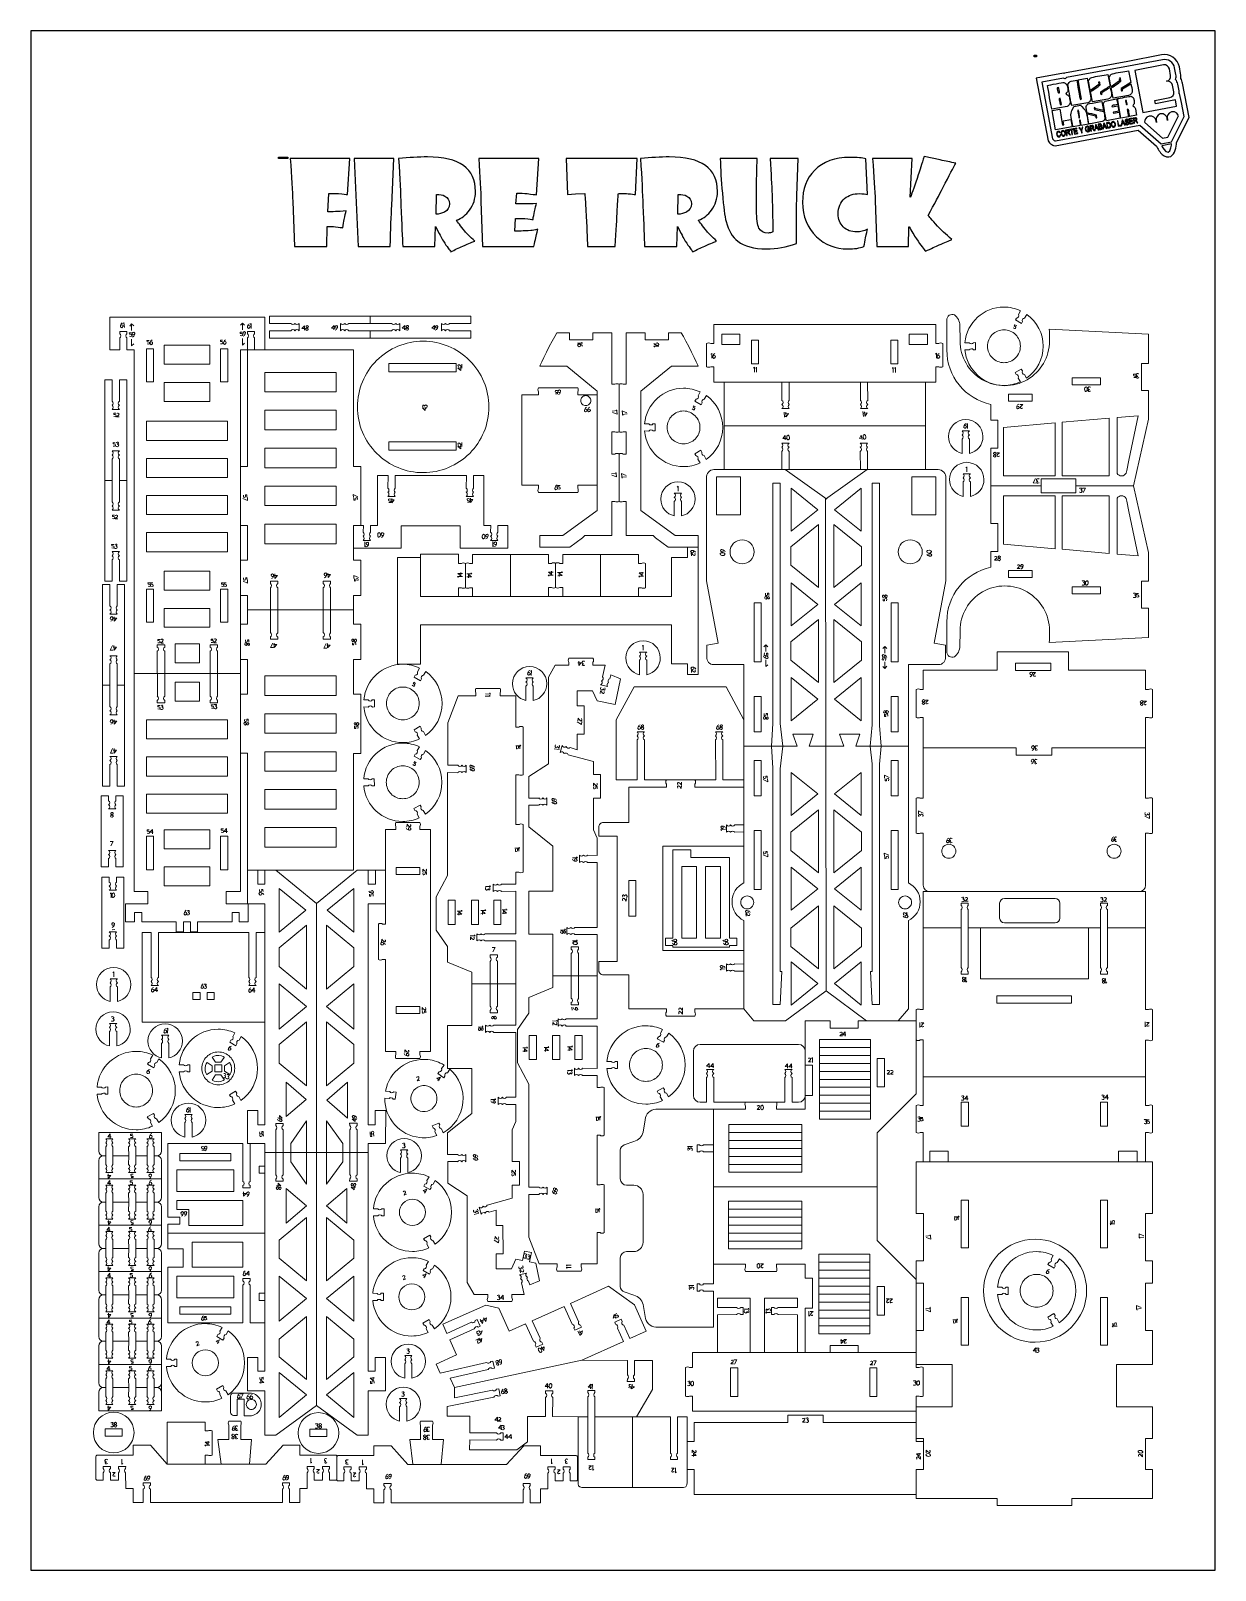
# Model space of a CAD drawing. Header units: centimetres. Extents: x -25 to 25, y -32.5 to 32.5.
import ezdxf

# ---------------------------------------------------------------- set-up
doc = ezdxf.new("R2010")
doc.units = ezdxf.units.CM
doc.header["$MEASUREMENT"] = 0
doc.header["$XCLIPFRAME"] = 0
doc.layers.add('Capa 1', color=7, linetype='Continuous')
picture_1 = doc.add_image_def('image1.jpg', size_in_pixel=(515, 360))
picture_2 = doc.add_image_def('image2.jpg', size_in_pixel=(2066, 333))

msp = doc.modelspace()

# ---------------------------------------------------------------- linework, layer by layer
at = {"layer": 'Capa 1', "color": 254}
msp.add_lwpolyline([(-25, -32.5), (25, -32.5), (25, 32.5), (-25, 32.5), (-25, -32.5)], close=True, dxfattribs=at)
at = {"layer": 'Capa 1', "color": 250, "lineweight": 20}
for points in [[(5.53509, 0.19994), (5.83561, 0.19994), (5.83561, 1.69042), (5.53509, 1.69042), (5.53509, 0.19994)], [(11.31593, 0.19994), (11.61645, 0.19994), (11.61645, 1.69042), (11.31593, 1.69042), (11.31593, 0.19994)], [(-15.41408, -3.52933), (-15.11386, -3.52933), (-15.11386, -2.93593), (-15.41408, -2.93593), (-15.41408, -3.52933)], [(-10.76167, -3.52917), (-10.45267, -3.52917), (-10.45267, -2.93555), (-10.76167, -2.93555), (-10.76167, -3.52917)]]:
    msp.add_lwpolyline(points, close=True, dxfattribs=at)
msp.add_ellipse((-12.85753, -26.70579), major_axis=(0, 0.85927), ratio=1, dxfattribs=at)
at = {"layer": 'Capa 1', "color": 91}
msp.add_open_spline([(23.3666, 27.78563), (23.3666, 27.78563), (23.36028, 27.70825), (23.36028, 27.70825), (23.36028, 27.70825), (23.34414, 27.51054), (23.27817, 27.20733), (23.04373, 27.17285), (23.04373, 27.17285), (22.89892, 27.15155), (22.77905, 27.24883), (22.69339, 27.35357), (22.69339, 27.35357), (22.64534, 27.41232), (22.59877, 27.48215), (22.56238, 27.54914), (22.56238, 27.54914), (22.56238, 27.54914), (22.52253, 27.62245), (22.52253, 27.62245), (22.52253, 27.62245), (22.52253, 27.62245), (21.75055, 28.30142), (21.75055, 28.30142), (21.75055, 28.30142), (21.75055, 28.30142), (18.23803, 27.63774), (18.23803, 27.63774), (18.23803, 27.63774), (18.23803, 27.63774), (18.18623, 27.65603), (18.18623, 27.65603), (18.18623, 27.65603), (18.17405, 27.66033), (18.16205, 27.66515), (18.15028, 27.67047), (18.15028, 27.67047), (18.0798, 27.70233), (18.01987, 27.75123), (17.97266, 27.81226), (17.97266, 27.81226), (17.97266, 27.81226), (17.94266, 27.85104), (17.94266, 27.85104), (17.94266, 27.85104), (17.94266, 27.85104), (17.44328, 30.49425), (17.44328, 30.49425), (17.44328, 30.49425), (17.44328, 30.49425), (18.59508, 30.70585), (18.59508, 30.70585), (18.59508, 30.70585), (18.59508, 30.70585), (18.62046, 30.70035), (18.62046, 30.70035), (18.62046, 30.70035), (18.62046, 30.70035), (18.64348, 30.71474), (18.64348, 30.71474), (18.64348, 30.71474), (18.64348, 30.71474), (21.30492, 31.20368), (21.30492, 31.20368), (21.30492, 31.20368), (21.30492, 31.20368), (21.30744, 31.20393), (21.30744, 31.20393), (21.30744, 31.20393), (21.30744, 31.20393), (22.73622, 31.48072), (22.73622, 31.48072), (22.73622, 31.48072), (23.0834, 31.54797), (23.42105, 31.3199), (23.48831, 30.97273), (23.48831, 30.97273), (23.48831, 30.97273), (23.54155, 30.69795), (23.54155, 30.69795), (23.54155, 30.69795), (23.55526, 30.6272), (23.55692, 30.55492), (23.54664, 30.48412), (23.54664, 30.48412), (23.58262, 30.42228), (23.60805, 30.35468), (23.62179, 30.2838), (23.62179, 30.2838), (23.62179, 30.2838), (23.90047, 28.84528), (23.90047, 28.84528), (23.90047, 28.84528), (23.90047, 28.84528), (23.3666, 27.78563), (23.3666, 27.78563)], degree=3, knots=[0, 0, 0, 0, 0.04, 0.04, 0.04, 0.04, 0.08, 0.08, 0.08, 0.08, 0.12, 0.12, 0.12, 0.12, 0.16, 0.16, 0.16, 0.16, 0.2, 0.2, 0.2, 0.2, 0.24, 0.24, 0.24, 0.24, 0.28, 0.28, 0.28, 0.28, 0.32, 0.32, 0.32, 0.32, 0.36, 0.36, 0.36, 0.36, 0.4, 0.4, 0.4, 0.4, 0.44, 0.44, 0.44, 0.44, 0.48, 0.48, 0.48, 0.48, 0.52, 0.52, 0.52, 0.52, 0.56, 0.56, 0.56, 0.56, 0.6, 0.6, 0.6, 0.6, 0.64, 0.64, 0.64, 0.64, 0.68, 0.68, 0.68, 0.68, 0.72, 0.72, 0.72, 0.72, 0.76, 0.76, 0.76, 0.76, 0.8, 0.8, 0.8, 0.8, 0.84, 0.84, 0.84, 0.84, 0.88, 0.88, 0.88, 0.88, 0.92, 0.92, 0.92, 0.92, 1, 1, 1, 1], dxfattribs=at)
at = {"layer": 'Capa 1', "color": 108}
for points, knots in [([(21.81724, 28.52165), (21.81724, 28.52165), (18.25415, 27.84841), (18.25415, 27.84841), (18.25415, 27.84841), (18.24746, 27.85077), (18.24085, 27.85342), (18.23431, 27.85638), (18.23431, 27.85638), (18.19402, 27.87459), (18.16066, 27.90268), (18.13403, 27.93709), (18.13403, 27.93709), (18.13403, 27.93709), (17.68182, 30.33064), (17.68182, 30.33064), (17.68182, 30.33064), (17.68182, 30.33064), (18.59177, 30.49781), (18.59177, 30.49781), (18.59177, 30.49781), (18.61552, 30.49267), (18.63911, 30.48331), (18.66201, 30.47151), (18.66201, 30.47151), (18.67881, 30.49058), (18.69732, 30.50781), (18.71861, 30.52111), (18.71861, 30.52111), (18.71861, 30.52111), (21.33327, 31.00146), (21.33327, 31.00146), (21.33327, 31.00146), (21.33327, 31.00146), (21.33678, 31.0018), (21.33678, 31.0018), (21.33678, 31.0018), (21.33678, 31.0018), (22.77502, 31.28042), (22.77502, 31.28042), (22.77502, 31.28042), (23.01181, 31.32629), (23.24216, 31.17072), (23.28802, 30.93392), (23.28802, 30.93392), (23.28802, 30.93392), (23.34126, 30.65915), (23.34126, 30.65915), (23.34126, 30.65915), (23.35579, 30.58414), (23.35011, 30.50979), (23.32804, 30.44174), (23.32804, 30.44174), (23.37393, 30.38685), (23.40696, 30.32), (23.42149, 30.24499), (23.42149, 30.24499), (23.42149, 30.24499), (23.47473, 29.97021), (23.47473, 29.97021), (23.47473, 29.97021), (23.48304, 29.92729), (23.48473, 29.88458), (23.48053, 29.84314), (23.48053, 29.84314), (23.48053, 29.84314), (23.49866, 29.84665), (23.49866, 29.84665), (23.49866, 29.84665), (23.49866, 29.84665), (23.57036, 29.47657), (23.57036, 29.47657), (23.57036, 29.47657), (23.57036, 29.47657), (23.68693, 28.87487), (23.68693, 28.87487), (23.68693, 28.87487), (23.68693, 28.87487), (23.15005, 27.80926), (23.15005, 27.80926), (23.15005, 27.80926), (23.15005, 27.80926), (22.7149, 27.72496), (22.7149, 27.72496), (22.7149, 27.72496), (22.7149, 27.72496), (21.81892, 28.51299), (21.81892, 28.51299), (21.81892, 28.51299), (21.81892, 28.51299), (21.81724, 28.52165), (21.81724, 28.52165)], [0, 0, 0, 0, 0.04166667, 0.04166667, 0.04166667, 0.04166667, 0.08333333, 0.08333333, 0.08333333, 0.08333333, 0.125, 0.125, 0.125, 0.125, 0.16666667, 0.16666667, 0.16666667, 0.16666667, 0.20833333, 0.20833333, 0.20833333, 0.20833333, 0.25, 0.25, 0.25, 0.25, 0.29166667, 0.29166667, 0.29166667, 0.29166667, 0.33333333, 0.33333333, 0.33333333, 0.33333333, 0.375, 0.375, 0.375, 0.375, 0.41666667, 0.41666667, 0.41666667, 0.41666667, 0.45833333, 0.45833333, 0.45833333, 0.45833333, 0.5, 0.5, 0.5, 0.5, 0.54166667, 0.54166667, 0.54166667, 0.54166667, 0.58333333, 0.58333333, 0.58333333, 0.58333333, 0.625, 0.625, 0.625, 0.625, 0.66666667, 0.66666667, 0.66666667, 0.66666667, 0.70833333, 0.70833333, 0.70833333, 0.70833333, 0.75, 0.75, 0.75, 0.75, 0.79166667, 0.79166667, 0.79166667, 0.79166667, 0.83333333, 0.83333333, 0.83333333, 0.83333333, 0.875, 0.875, 0.875, 0.875, 0.91666667, 0.91666667, 0.91666667, 0.91666667, 1, 1, 1, 1]), ([(20.08822, 30.22993), (20.07974, 30.32669), (20.06114, 30.32215), (20.09806, 30.34831), (20.09806, 30.34831), (20.14204, 30.33081), (20.12324, 30.33754), (20.14595, 30.21567), (20.14595, 30.21567), (20.05834, 30.1588), (19.80667, 29.96763), (19.7328, 29.93163), (19.7328, 29.93163), (19.7328, 29.93163), (19.81661, 29.4983), (19.81661, 29.4983), (19.81661, 29.4983), (20.03307, 29.53361), (20.25275, 29.5744), (20.46867, 29.61388), (20.46867, 29.61388), (20.57712, 29.6337), (20.62583, 29.75441), (20.6256, 29.78791), (20.6256, 29.78791), (20.62525, 29.8383), (20.58188, 30.04729), (20.5676, 30.10406), (20.5676, 30.10406), (20.50383, 30.08171), (20.41235, 30.01312), (20.34479, 29.97194), (20.34479, 29.97194), (20.06369, 29.80059), (20.31332, 29.86162), (20.18297, 29.80472), (20.18297, 29.80472), (20.15333, 29.83491), (20.15545, 29.86658), (20.15679, 29.90403), (20.15679, 29.90403), (20.21545, 29.95123), (20.29398, 29.99329), (20.35946, 30.03581), (20.35946, 30.03581), (20.41783, 30.07372), (20.50142, 30.13184), (20.55959, 30.16175), (20.55959, 30.16175), (20.55959, 30.16175), (20.46926, 30.64948), (20.46926, 30.64948), (20.46926, 30.64948), (20.28352, 30.62922), (19.97201, 30.57316), (19.78877, 30.53061), (19.78877, 30.53061), (19.71989, 30.51462), (19.72429, 30.49421), (19.69099, 30.44774), (19.69099, 30.44774), (19.6547, 30.39712), (19.64807, 30.40194), (19.66327, 30.31735), (19.66327, 30.31735), (19.6802, 30.22311), (19.70037, 30.06456), (19.731, 29.97775), (19.731, 29.97775), (19.731, 29.97775), (20.08822, 30.22993), (20.08822, 30.22993)], [0, 0, 0, 0, 0.05263158, 0.05263158, 0.05263158, 0.05263158, 0.10526316, 0.10526316, 0.10526316, 0.10526316, 0.15789474, 0.15789474, 0.15789474, 0.15789474, 0.21052632, 0.21052632, 0.21052632, 0.21052632, 0.26315789, 0.26315789, 0.26315789, 0.26315789, 0.31578947, 0.31578947, 0.31578947, 0.31578947, 0.36842105, 0.36842105, 0.36842105, 0.36842105, 0.42105263, 0.42105263, 0.42105263, 0.42105263, 0.47368421, 0.47368421, 0.47368421, 0.47368421, 0.52631579, 0.52631579, 0.52631579, 0.52631579, 0.57894737, 0.57894737, 0.57894737, 0.57894737, 0.63157895, 0.63157895, 0.63157895, 0.63157895, 0.68421053, 0.68421053, 0.68421053, 0.68421053, 0.73684211, 0.73684211, 0.73684211, 0.73684211, 0.78947368, 0.78947368, 0.78947368, 0.78947368, 0.84210526, 0.84210526, 0.84210526, 0.84210526, 0.89473684, 0.89473684, 0.89473684, 0.89473684, 1, 1, 1, 1]), ([(20.96298, 30.38781), (20.95339, 30.45463), (20.92195, 30.49453), (20.98388, 30.5075), (20.98388, 30.5075), (21.01021, 30.4796), (21.01149, 30.41376), (21.01916, 30.37258), (21.01916, 30.37258), (20.93213, 30.31551), (20.67744, 30.12169), (20.60576, 30.08865), (20.60576, 30.08865), (20.60576, 30.08865), (20.69002, 29.65466), (20.69002, 29.65466), (20.69002, 29.65466), (20.90707, 29.69155), (21.1259, 29.73078), (21.34244, 29.77049), (21.34244, 29.77049), (21.44736, 29.78973), (21.49888, 29.90906), (21.49856, 29.94447), (21.49856, 29.94447), (21.49808, 29.99689), (21.45528, 30.20104), (21.43801, 30.26522), (21.43801, 30.26522), (21.43801, 30.26522), (21.08514, 30.04853), (21.08514, 30.04853), (21.08514, 30.04853), (21.07512, 29.98639), (21.10939, 30.00095), (21.06883, 29.96371), (21.06883, 29.96371), (21.03275, 29.97189), (21.0476, 29.95931), (21.03357, 29.99784), (21.03357, 29.99784), (21.02548, 30.02006), (21.02928, 30.04018), (21.03009, 30.06057), (21.03009, 30.06057), (21.03009, 30.06057), (21.43234, 30.31887), (21.43234, 30.31887), (21.43234, 30.31887), (21.43234, 30.31887), (21.34264, 30.80568), (21.34264, 30.80568), (21.34264, 30.80568), (21.16355, 30.78833), (20.84104, 30.72824), (20.66252, 30.68724), (20.66252, 30.68724), (20.59282, 30.67123), (20.59786, 30.65166), (20.56423, 30.60472), (20.56423, 30.60472), (20.5279, 30.554), (20.52113, 30.5587), (20.53635, 30.47384), (20.53635, 30.47384), (20.55292, 30.38141), (20.57381, 30.21826), (20.60418, 30.13427), (20.60418, 30.13427), (20.60418, 30.13427), (20.96298, 30.38781), (20.96298, 30.38781)], [0, 0, 0, 0, 0.05263158, 0.05263158, 0.05263158, 0.05263158, 0.10526316, 0.10526316, 0.10526316, 0.10526316, 0.15789474, 0.15789474, 0.15789474, 0.15789474, 0.21052632, 0.21052632, 0.21052632, 0.21052632, 0.26315789, 0.26315789, 0.26315789, 0.26315789, 0.31578947, 0.31578947, 0.31578947, 0.31578947, 0.36842105, 0.36842105, 0.36842105, 0.36842105, 0.42105263, 0.42105263, 0.42105263, 0.42105263, 0.47368421, 0.47368421, 0.47368421, 0.47368421, 0.52631579, 0.52631579, 0.52631579, 0.52631579, 0.57894737, 0.57894737, 0.57894737, 0.57894737, 0.63157895, 0.63157895, 0.63157895, 0.63157895, 0.68421053, 0.68421053, 0.68421053, 0.68421053, 0.73684211, 0.73684211, 0.73684211, 0.73684211, 0.78947368, 0.78947368, 0.78947368, 0.78947368, 0.84210526, 0.84210526, 0.84210526, 0.84210526, 0.89473684, 0.89473684, 0.89473684, 0.89473684, 1, 1, 1, 1]), ([(21.60177, 30.82141), (21.60177, 30.82141), (22.81735, 31.0569), (22.81735, 31.0569), (22.81735, 31.0569), (22.93125, 31.07896), (23.04249, 31.00383), (23.06455, 30.88994), (23.06455, 30.88994), (23.06455, 30.88994), (23.11778, 30.61516), (23.11778, 30.61516), (23.11778, 30.61516), (23.13984, 30.50126), (23.06471, 30.39003), (22.95082, 30.36796), (22.95082, 30.36796), (23.06471, 30.39003), (23.17595, 30.3149), (23.19801, 30.201), (23.19801, 30.201), (23.19801, 30.201), (23.25125, 29.92622), (23.25125, 29.92622), (23.25125, 29.92622), (23.27331, 29.81233), (23.19818, 29.70109), (23.08429, 29.67903), (23.08429, 29.67903), (23.08429, 29.67903), (22.45675, 29.55746), (22.45675, 29.55746), (22.45675, 29.55746), (22.45675, 29.55746), (22.48371, 29.4183), (22.48371, 29.4183), (22.48371, 29.4183), (22.48371, 29.4183), (23.31832, 29.57999), (23.31832, 29.57999), (23.31832, 29.57999), (23.31832, 29.57999), (23.36893, 29.31875), (23.36893, 29.31875), (23.36893, 29.31875), (23.36893, 29.31875), (21.94627, 29.04314), (21.94627, 29.04314), (21.94627, 29.04314), (21.94627, 29.04314), (21.60177, 30.82141), (21.60177, 30.82141)], [0, 0, 0, 0, 0.07142857, 0.07142857, 0.07142857, 0.07142857, 0.14285714, 0.14285714, 0.14285714, 0.14285714, 0.21428571, 0.21428571, 0.21428571, 0.21428571, 0.28571429, 0.28571429, 0.28571429, 0.28571429, 0.35714286, 0.35714286, 0.35714286, 0.35714286, 0.42857143, 0.42857143, 0.42857143, 0.42857143, 0.5, 0.5, 0.5, 0.5, 0.57142857, 0.57142857, 0.57142857, 0.57142857, 0.64285714, 0.64285714, 0.64285714, 0.64285714, 0.71428571, 0.71428571, 0.71428571, 0.71428571, 0.78571429, 0.78571429, 0.78571429, 0.78571429, 0.85714286, 0.85714286, 0.85714286, 0.85714286, 1, 1, 1, 1]), ([(18.69779, 29.84509), (18.71098, 29.85928), (18.76611, 29.93163), (18.77484, 29.94887), (18.77484, 29.94887), (18.79573, 29.99014), (18.76923, 30.20475), (18.71437, 30.24824), (18.71437, 30.24824), (18.68807, 30.26909), (18.63598, 30.30787), (18.60965, 30.31251), (18.60965, 30.31251), (18.57073, 30.31936), (18.00016, 30.21214), (17.92263, 30.19338), (17.92263, 30.19338), (17.95532, 29.99087), (18.06429, 29.34333), (18.1062, 29.19185), (18.1062, 29.19185), (18.1062, 29.19185), (18.74435, 29.30557), (18.74435, 29.30557), (18.74435, 29.30557), (18.80849, 29.31706), (18.82183, 29.36668), (18.85133, 29.40695), (18.85133, 29.40695), (18.89775, 29.47032), (18.88081, 29.47582), (18.86286, 29.57183), (18.86286, 29.57183), (18.85177, 29.63118), (18.85335, 29.71695), (18.80881, 29.75732), (18.80881, 29.75732), (18.77048, 29.79206), (18.72849, 29.79599), (18.69779, 29.84509)], [0, 0, 0, 0, 0.09090909, 0.09090909, 0.09090909, 0.09090909, 0.18181818, 0.18181818, 0.18181818, 0.18181818, 0.27272727, 0.27272727, 0.27272727, 0.27272727, 0.36363636, 0.36363636, 0.36363636, 0.36363636, 0.45454545, 0.45454545, 0.45454545, 0.45454545, 0.54545455, 0.54545455, 0.54545455, 0.54545455, 0.63636364, 0.63636364, 0.63636364, 0.63636364, 0.72727273, 0.72727273, 0.72727273, 0.72727273, 0.81818182, 0.81818182, 0.81818182, 0.81818182, 1, 1, 1, 1]), ([(18.37786, 29.88637), (18.34625, 29.90122), (18.329, 30.06151), (18.33422, 30.09649), (18.33422, 30.09649), (18.33422, 30.09649), (18.3826, 30.11006), (18.3826, 30.11006), (18.3826, 30.11006), (18.40915, 30.05299), (18.42807, 29.94792), (18.42247, 29.8866), (18.42247, 29.8866), (18.42247, 29.8866), (18.37786, 29.88637), (18.37786, 29.88637)], [0, 0, 0, 0, 0.2, 0.2, 0.2, 0.2, 0.4, 0.4, 0.4, 0.4, 0.6, 0.6, 0.6, 0.6, 1, 1, 1, 1]), ([(19.6181, 29.46218), (19.6945, 29.47588), (19.76153, 29.5859), (19.74684, 29.66772), (19.74684, 29.66772), (19.74684, 29.66772), (19.5957, 30.494), (19.5957, 30.494), (19.5957, 30.494), (19.5957, 30.494), (19.20887, 30.42282), (19.20887, 30.42282), (19.20887, 30.42282), (19.20887, 30.42282), (19.32463, 29.76739), (19.32463, 29.76739), (19.32463, 29.76739), (19.33076, 29.73351), (19.34165, 29.68903), (19.34584, 29.65666), (19.34584, 29.65666), (19.35325, 29.59947), (19.3622, 29.61036), (19.31847, 29.59646), (19.31847, 29.59646), (19.27157, 29.63577), (19.18198, 30.29532), (19.15574, 30.41306), (19.15574, 30.41306), (19.10205, 30.40939), (18.91225, 30.38253), (18.8732, 30.35941), (18.8732, 30.35941), (18.85658, 30.34958), (18.81991, 30.29482), (18.80727, 30.27686), (18.80727, 30.27686), (18.77943, 30.2373), (18.77716, 30.23758), (18.78884, 30.17238), (18.78884, 30.17238), (18.82796, 29.9539), (18.90597, 29.46336), (18.94328, 29.34178), (18.94328, 29.34178), (18.94328, 29.34178), (19.6181, 29.46218), (19.6181, 29.46218)], [0, 0, 0, 0, 0.07692308, 0.07692308, 0.07692308, 0.07692308, 0.15384615, 0.15384615, 0.15384615, 0.15384615, 0.23076923, 0.23076923, 0.23076923, 0.23076923, 0.30769231, 0.30769231, 0.30769231, 0.30769231, 0.38461538, 0.38461538, 0.38461538, 0.38461538, 0.46153846, 0.46153846, 0.46153846, 0.46153846, 0.53846154, 0.53846154, 0.53846154, 0.53846154, 0.61538462, 0.61538462, 0.61538462, 0.61538462, 0.69230769, 0.69230769, 0.69230769, 0.69230769, 0.76923077, 0.76923077, 0.76923077, 0.76923077, 0.84615385, 0.84615385, 0.84615385, 0.84615385, 1, 1, 1, 1]), ([(18.46079, 29.65511), (18.46079, 29.65511), (18.5129, 29.38909), (18.5129, 29.38909), (18.5129, 29.38909), (18.5129, 29.38909), (18.46348, 29.37833), (18.46348, 29.37833), (18.46348, 29.37833), (18.44674, 29.43404), (18.44036, 29.49021), (18.43011, 29.5446), (18.43011, 29.5446), (18.41652, 29.61679), (18.39086, 29.64993), (18.46079, 29.65511)], [0, 0, 0, 0, 0.2, 0.2, 0.2, 0.2, 0.4, 0.4, 0.4, 0.4, 0.6, 0.6, 0.6, 0.6, 1, 1, 1, 1]), ([(19.29975, 28.50039), (19.30115, 28.54077), (19.28952, 28.58474), (19.28166, 28.62539), (19.28166, 28.62539), (19.25942, 28.74044), (19.26104, 28.71188), (19.28329, 28.73206), (19.28329, 28.73206), (19.31244, 28.7198), (19.29629, 28.74292), (19.31024, 28.6933), (19.31024, 28.6933), (19.31024, 28.6933), (19.34156, 28.50614), (19.34156, 28.50614), (19.34156, 28.50614), (19.34156, 28.50614), (19.64778, 28.56258), (19.64778, 28.56258), (19.64778, 28.56258), (19.61152, 28.72834), (19.59295, 28.90403), (19.55637, 29.06808), (19.55637, 29.06808), (19.54081, 29.13787), (19.35989, 29.30293), (19.31655, 29.35716), (19.31655, 29.35716), (19.31655, 29.35716), (19.03607, 29.30395), (19.03607, 29.30395), (19.03607, 29.30395), (18.99838, 29.22736), (18.89266, 29.02789), (18.90557, 28.95141), (18.90557, 28.95141), (18.92708, 28.824), (18.96298, 28.55648), (19.00003, 28.44511), (19.00003, 28.44511), (19.00003, 28.44511), (19.29975, 28.50039), (19.29975, 28.50039)], [0, 0, 0, 0, 0.08333333, 0.08333333, 0.08333333, 0.08333333, 0.16666667, 0.16666667, 0.16666667, 0.16666667, 0.25, 0.25, 0.25, 0.25, 0.33333333, 0.33333333, 0.33333333, 0.33333333, 0.41666667, 0.41666667, 0.41666667, 0.41666667, 0.5, 0.5, 0.5, 0.5, 0.58333333, 0.58333333, 0.58333333, 0.58333333, 0.66666667, 0.66666667, 0.66666667, 0.66666667, 0.75, 0.75, 0.75, 0.75, 0.83333333, 0.83333333, 0.83333333, 0.83333333, 1, 1, 1, 1]), ([(19.90497, 29.18145), (19.88981, 29.22697), (19.88599, 29.23748), (19.90058, 29.26689), (19.90058, 29.26689), (19.95789, 29.25273), (19.89943, 29.21917), (19.98007, 29.20065), (19.98007, 29.20065), (19.98007, 29.20065), (20.28449, 29.14045), (20.28449, 29.14045), (20.28449, 29.14045), (20.28449, 29.14045), (20.21568, 29.51539), (20.21568, 29.51539), (20.21568, 29.51539), (20.07079, 29.50719), (19.84861, 29.45111), (19.69616, 29.42566), (19.69616, 29.42566), (19.63624, 29.41566), (19.62416, 29.41786), (19.59649, 29.37907), (19.59649, 29.37907), (19.58447, 29.36221), (19.549, 29.31617), (19.54578, 29.29966), (19.54578, 29.29966), (19.53895, 29.26457), (19.57685, 29.08278), (19.59029, 29.04235), (19.59029, 29.04235), (19.68941, 28.99387), (19.88274, 28.98219), (19.98887, 28.93482), (19.98887, 28.93482), (19.98887, 28.93482), (20.00085, 28.82282), (20.00085, 28.82282), (20.00085, 28.82282), (19.94744, 28.81275), (19.96242, 28.84989), (19.94929, 28.90593), (19.94929, 28.90593), (19.90977, 28.92456), (19.63913, 28.9946), (19.59439, 28.99743), (19.59439, 28.99743), (19.59439, 28.99743), (19.67156, 28.56526), (19.67156, 28.56526), (19.67156, 28.56526), (19.84821, 28.59723), (20.05533, 28.62368), (20.22647, 28.66403), (20.22647, 28.66403), (20.28708, 28.67832), (20.35169, 28.75588), (20.34198, 28.82481), (20.34198, 28.82481), (20.33119, 28.90147), (20.31045, 29.02092), (20.29118, 29.09591), (20.29118, 29.09591), (20.29118, 29.09591), (19.90497, 29.18145), (19.90497, 29.18145)], [0, 0, 0, 0, 0.05555556, 0.05555556, 0.05555556, 0.05555556, 0.11111111, 0.11111111, 0.11111111, 0.11111111, 0.16666667, 0.16666667, 0.16666667, 0.16666667, 0.22222222, 0.22222222, 0.22222222, 0.22222222, 0.27777778, 0.27777778, 0.27777778, 0.27777778, 0.33333333, 0.33333333, 0.33333333, 0.33333333, 0.38888889, 0.38888889, 0.38888889, 0.38888889, 0.44444444, 0.44444444, 0.44444444, 0.44444444, 0.5, 0.5, 0.5, 0.5, 0.55555556, 0.55555556, 0.55555556, 0.55555556, 0.61111111, 0.61111111, 0.61111111, 0.61111111, 0.66666667, 0.66666667, 0.66666667, 0.66666667, 0.72222222, 0.72222222, 0.72222222, 0.72222222, 0.77777778, 0.77777778, 0.77777778, 0.77777778, 0.83333333, 0.83333333, 0.83333333, 0.83333333, 0.88888889, 0.88888889, 0.88888889, 0.88888889, 1, 1, 1, 1]), ([(20.69617, 29.04449), (20.70788, 29.06576), (20.69548, 29.0559), (20.72183, 29.06615), (20.72183, 29.06615), (20.72183, 29.06615), (20.93531, 29.10397), (20.93531, 29.10397), (20.93531, 29.10397), (20.93531, 29.10397), (20.89273, 29.32726), (20.89273, 29.32726), (20.89273, 29.32726), (20.89273, 29.32726), (20.64566, 29.28846), (20.64566, 29.28846), (20.64566, 29.28846), (20.64566, 29.28846), (20.6392, 29.32954), (20.6392, 29.32954), (20.6392, 29.32954), (20.69663, 29.37334), (20.81118, 29.36483), (20.88387, 29.38793), (20.88387, 29.38793), (20.88387, 29.38793), (20.83639, 29.62155), (20.83639, 29.62155), (20.83639, 29.62155), (20.83639, 29.62155), (20.35161, 29.53028), (20.35161, 29.53028), (20.35161, 29.53028), (20.30536, 29.50339), (20.27448, 29.44157), (20.28399, 29.38458), (20.28399, 29.38458), (20.30528, 29.25692), (20.38956, 28.75951), (20.41135, 28.69793), (20.41135, 28.69793), (20.41135, 28.69793), (20.9924, 28.80424), (20.9924, 28.80424), (20.9924, 28.80424), (20.9924, 28.80424), (20.94248, 29.06198), (20.94248, 29.06198), (20.94248, 29.06198), (20.94248, 29.06198), (20.70544, 29.02093), (20.70544, 29.02093), (20.70544, 29.02093), (20.70544, 29.02093), (20.69617, 29.04449), (20.69617, 29.04449)], [0, 0, 0, 0, 0.06666667, 0.06666667, 0.06666667, 0.06666667, 0.13333333, 0.13333333, 0.13333333, 0.13333333, 0.2, 0.2, 0.2, 0.2, 0.26666667, 0.26666667, 0.26666667, 0.26666667, 0.33333333, 0.33333333, 0.33333333, 0.33333333, 0.4, 0.4, 0.4, 0.4, 0.46666667, 0.46666667, 0.46666667, 0.46666667, 0.53333333, 0.53333333, 0.53333333, 0.53333333, 0.6, 0.6, 0.6, 0.6, 0.66666667, 0.66666667, 0.66666667, 0.66666667, 0.73333333, 0.73333333, 0.73333333, 0.73333333, 0.8, 0.8, 0.8, 0.8, 0.86666667, 0.86666667, 0.86666667, 0.86666667, 1, 1, 1, 1]), ([(21.31668, 29.19086), (21.3497, 29.17283), (21.35285, 29.07558), (21.35939, 29.03906), (21.35939, 29.03906), (21.36881, 28.98649), (21.38031, 28.93383), (21.38601, 28.88079), (21.38601, 28.88079), (21.38601, 28.88079), (21.6798, 28.93346), (21.6798, 28.93346), (21.6798, 28.93346), (21.65677, 29.01962), (21.64866, 29.20301), (21.60594, 29.2673), (21.60594, 29.2673), (21.58797, 29.29853), (21.54716, 29.31359), (21.51886, 29.33636), (21.51886, 29.33636), (21.55871, 29.44448), (21.60612, 29.37754), (21.57438, 29.55301), (21.57438, 29.55301), (21.56361, 29.61248), (21.56803, 29.6491), (21.53119, 29.67865), (21.53119, 29.67865), (21.52095, 29.68688), (21.45559, 29.73017), (21.4452, 29.73247), (21.4452, 29.73247), (21.40107, 29.74223), (20.96045, 29.65134), (20.87407, 29.63686), (20.87407, 29.63686), (20.87407, 29.63686), (21.02213, 28.80717), (21.02213, 28.80717), (21.02213, 28.80717), (21.02213, 28.80717), (21.3368, 28.86581), (21.3368, 28.86581), (21.3368, 28.86581), (21.3368, 28.86581), (21.28137, 29.18214), (21.28137, 29.18214), (21.28137, 29.18214), (21.28137, 29.18214), (21.31668, 29.19086), (21.31668, 29.19086)], [0, 0, 0, 0, 0.07142857, 0.07142857, 0.07142857, 0.07142857, 0.14285714, 0.14285714, 0.14285714, 0.14285714, 0.21428571, 0.21428571, 0.21428571, 0.21428571, 0.28571429, 0.28571429, 0.28571429, 0.28571429, 0.35714286, 0.35714286, 0.35714286, 0.35714286, 0.42857143, 0.42857143, 0.42857143, 0.42857143, 0.5, 0.5, 0.5, 0.5, 0.57142857, 0.57142857, 0.57142857, 0.57142857, 0.64285714, 0.64285714, 0.64285714, 0.64285714, 0.71428571, 0.71428571, 0.71428571, 0.71428571, 0.78571429, 0.78571429, 0.78571429, 0.78571429, 0.85714286, 0.85714286, 0.85714286, 0.85714286, 1, 1, 1, 1]), ([(21.26525, 29.38022), (21.23576, 29.39149), (21.24815, 29.36076), (21.228, 29.47029), (21.228, 29.47029), (21.20765, 29.58091), (21.21041, 29.53894), (21.23338, 29.55802), (21.23338, 29.55802), (21.26721, 29.54874), (21.25047, 29.59357), (21.27358, 29.46807), (21.27358, 29.46807), (21.2941, 29.35658), (21.28991, 29.3985), (21.26525, 29.38022)], [0, 0, 0, 0, 0.2, 0.2, 0.2, 0.2, 0.4, 0.4, 0.4, 0.4, 0.6, 0.6, 0.6, 0.6, 1, 1, 1, 1]), ([(18.25872, 28.31689), (18.25872, 28.31689), (18.96474, 28.44319), (18.96474, 28.44319), (18.96474, 28.44319), (18.96474, 28.44319), (18.90756, 28.75228), (18.90756, 28.75228), (18.90756, 28.75228), (18.90756, 28.75228), (18.58687, 28.69488), (18.58687, 28.69488), (18.58687, 28.69488), (18.58687, 28.69488), (18.61121, 28.52835), (18.61121, 28.52835), (18.61121, 28.52835), (18.61121, 28.52835), (18.56717, 28.51874), (18.56717, 28.51874), (18.56717, 28.51874), (18.50136, 28.67089), (18.50026, 29.0344), (18.43754, 29.18836), (18.43754, 29.18836), (18.43754, 29.18836), (18.11595, 29.13306), (18.11595, 29.13306), (18.11595, 29.13306), (18.11595, 29.13306), (18.25872, 28.31689), (18.25872, 28.31689)], [0, 0, 0, 0, 0.11111111, 0.11111111, 0.11111111, 0.11111111, 0.22222222, 0.22222222, 0.22222222, 0.22222222, 0.33333333, 0.33333333, 0.33333333, 0.33333333, 0.44444444, 0.44444444, 0.44444444, 0.44444444, 0.55555556, 0.55555556, 0.55555556, 0.55555556, 0.66666667, 0.66666667, 0.66666667, 0.66666667, 0.77777778, 0.77777778, 0.77777778, 0.77777778, 1, 1, 1, 1]), ([(19.19704, 29.0959), (19.1877, 29.14804), (19.1764, 29.13564), (19.21908, 29.14793), (19.21908, 29.14793), (19.24236, 29.12139), (19.28891, 28.86249), (19.27693, 28.82524), (19.27693, 28.82524), (19.23444, 28.82177), (19.24561, 28.82492), (19.23653, 28.87559), (19.23653, 28.87559), (19.23653, 28.87559), (19.19704, 29.0959), (19.19704, 29.0959)], [0, 0, 0, 0, 0.2, 0.2, 0.2, 0.2, 0.4, 0.4, 0.4, 0.4, 0.6, 0.6, 0.6, 0.6, 1, 1, 1, 1]), ([(20.45066, 28.3881), (20.45066, 28.3881), (20.41014, 28.6141), (20.41014, 28.6141), (20.41014, 28.6141), (20.41014, 28.6141), (20.47406, 28.62556), (20.47406, 28.62556), (20.47406, 28.62556), (20.48985, 28.62839), (20.50214, 28.62918), (20.51084, 28.62786), (20.51084, 28.62786), (20.52227, 28.62622), (20.53277, 28.62126), (20.54242, 28.61316), (20.54242, 28.61316), (20.55203, 28.605), (20.56034, 28.59406), (20.56736, 28.58033), (20.56736, 28.58033), (20.5744, 28.56655), (20.5797, 28.54969), (20.58327, 28.52975), (20.58327, 28.52975), (20.58786, 28.50418), (20.58802, 28.48179), (20.58368, 28.46261), (20.58368, 28.46261), (20.57942, 28.44343), (20.57205, 28.42907), (20.56161, 28.41949), (20.56161, 28.41949), (20.5512, 28.40997), (20.53651, 28.40348), (20.51752, 28.40008), (20.51752, 28.40008), (20.51752, 28.40008), (20.45066, 28.3881), (20.45066, 28.3881)], [0, 0, 0, 0, 0.09090909, 0.09090909, 0.09090909, 0.09090909, 0.18181818, 0.18181818, 0.18181818, 0.18181818, 0.27272727, 0.27272727, 0.27272727, 0.27272727, 0.36363636, 0.36363636, 0.36363636, 0.36363636, 0.45454545, 0.45454545, 0.45454545, 0.45454545, 0.54545455, 0.54545455, 0.54545455, 0.54545455, 0.63636364, 0.63636364, 0.63636364, 0.63636364, 0.72727273, 0.72727273, 0.72727273, 0.72727273, 0.81818182, 0.81818182, 0.81818182, 0.81818182, 1, 1, 1, 1]), ([(20.47053, 28.41902), (20.47053, 28.41902), (20.50992, 28.42608), (20.50992, 28.42608), (20.50992, 28.42608), (20.52581, 28.42893), (20.5374, 28.43367), (20.54467, 28.44035), (20.54467, 28.44035), (20.55194, 28.44703), (20.55676, 28.45653), (20.55906, 28.46883), (20.55906, 28.46883), (20.56215, 28.48524), (20.5618, 28.50413), (20.55797, 28.52554), (20.55797, 28.52554), (20.55384, 28.54853), (20.5475, 28.56602), (20.53895, 28.57801), (20.53895, 28.57801), (20.53038, 28.59004), (20.52086, 28.5974), (20.51029, 28.60007), (20.51029, 28.60007), (20.50323, 28.6019), (20.49254, 28.60151), (20.47829, 28.59895), (20.47829, 28.59895), (20.47829, 28.59895), (20.43952, 28.592), (20.43952, 28.592), (20.43952, 28.592), (20.43952, 28.592), (20.47053, 28.41902), (20.47053, 28.41902)], [0, 0, 0, 0, 0.1, 0.1, 0.1, 0.1, 0.2, 0.2, 0.2, 0.2, 0.3, 0.3, 0.3, 0.3, 0.4, 0.4, 0.4, 0.4, 0.5, 0.5, 0.5, 0.5, 0.6, 0.6, 0.6, 0.6, 0.7, 0.7, 0.7, 0.7, 0.8, 0.8, 0.8, 0.8, 1, 1, 1, 1]), ([(20.61144, 28.53045), (20.60453, 28.56896), (20.6077, 28.60006), (20.621, 28.62377), (20.621, 28.62377), (20.63422, 28.64748), (20.65352, 28.66164), (20.67882, 28.66617), (20.67882, 28.66617), (20.69518, 28.6691), (20.7109, 28.66714), (20.72601, 28.66035), (20.72601, 28.66035), (20.74115, 28.65351), (20.75423, 28.642), (20.76528, 28.62579), (20.76528, 28.62579), (20.77627, 28.60963), (20.78398, 28.58934), (20.78833, 28.56504), (20.78833, 28.56504), (20.79433, 28.53158), (20.79158, 28.50296), (20.78016, 28.4792), (20.78016, 28.4792), (20.76754, 28.45298), (20.74768, 28.43743), (20.72054, 28.43256), (20.72054, 28.43256), (20.69318, 28.42766), (20.66906, 28.4356), (20.6481, 28.45645), (20.6481, 28.45645), (20.62914, 28.47531), (20.61691, 28.49995), (20.61144, 28.53045)], [0, 0, 0, 0, 0.1, 0.1, 0.1, 0.1, 0.2, 0.2, 0.2, 0.2, 0.3, 0.3, 0.3, 0.3, 0.4, 0.4, 0.4, 0.4, 0.5, 0.5, 0.5, 0.5, 0.6, 0.6, 0.6, 0.6, 0.7, 0.7, 0.7, 0.7, 0.8, 0.8, 0.8, 0.8, 1, 1, 1, 1]), ([(20.63676, 28.53461), (20.64175, 28.50673), (20.65177, 28.48627), (20.66684, 28.47311), (20.66684, 28.47311), (20.68186, 28.45994), (20.69822, 28.45495), (20.71579, 28.4581), (20.71579, 28.4581), (20.73379, 28.46132), (20.74749, 28.47176), (20.75692, 28.48947), (20.75692, 28.48947), (20.76634, 28.50718), (20.76836, 28.5311), (20.76296, 28.5612), (20.76296, 28.5612), (20.75948, 28.58061), (20.75321, 28.59741), (20.74421, 28.61159), (20.74421, 28.61159), (20.73727, 28.6224), (20.72832, 28.63052), (20.71734, 28.63577), (20.71734, 28.63577), (20.70634, 28.64108), (20.69509, 28.6427), (20.68356, 28.64063), (20.68356, 28.64063), (20.66504, 28.63731), (20.65116, 28.6269), (20.64193, 28.60933), (20.64193, 28.60933), (20.6327, 28.59177), (20.63097, 28.56686), (20.63676, 28.53461)], [0, 0, 0, 0, 0.1, 0.1, 0.1, 0.1, 0.2, 0.2, 0.2, 0.2, 0.3, 0.3, 0.3, 0.3, 0.4, 0.4, 0.4, 0.4, 0.5, 0.5, 0.5, 0.5, 0.6, 0.6, 0.6, 0.6, 0.7, 0.7, 0.7, 0.7, 0.8, 0.8, 0.8, 0.8, 1, 1, 1, 1]), ([(20.90993, 28.47041), (20.90993, 28.47041), (20.86942, 28.69643), (20.86942, 28.69643), (20.86942, 28.69643), (20.86942, 28.69643), (20.89404, 28.70084), (20.89404, 28.70084), (20.89404, 28.70084), (20.89404, 28.70084), (20.9298, 28.50134), (20.9298, 28.50134), (20.9298, 28.50134), (20.9298, 28.50134), (21.02103, 28.5177), (21.02103, 28.5177), (21.02103, 28.5177), (21.02103, 28.5177), (21.02578, 28.49118), (21.02578, 28.49118), (21.02578, 28.49118), (21.02578, 28.49118), (20.90993, 28.47041), (20.90993, 28.47041)], [0, 0, 0, 0, 0.14285714, 0.14285714, 0.14285714, 0.14285714, 0.28571429, 0.28571429, 0.28571429, 0.28571429, 0.42857143, 0.42857143, 0.42857143, 0.42857143, 0.57142857, 0.57142857, 0.57142857, 0.57142857, 0.71428571, 0.71428571, 0.71428571, 0.71428571, 1, 1, 1, 1]), ([(21.03493, 28.49282), (21.03493, 28.49282), (21.06581, 28.73163), (21.06581, 28.73163), (21.06581, 28.73163), (21.06581, 28.73163), (21.09211, 28.73634), (21.09211, 28.73634), (21.09211, 28.73634), (21.09211, 28.73634), (21.20822, 28.52389), (21.20822, 28.52389), (21.20822, 28.52389), (21.20822, 28.52389), (21.18018, 28.51886), (21.18018, 28.51886), (21.18018, 28.51886), (21.18018, 28.51886), (21.1466, 28.58354), (21.1466, 28.58354), (21.1466, 28.58354), (21.1466, 28.58354), (21.06847, 28.56953), (21.06847, 28.56953), (21.06847, 28.56953), (21.06847, 28.56953), (21.06071, 28.49744), (21.06071, 28.49744), (21.06071, 28.49744), (21.06071, 28.49744), (21.03493, 28.49282), (21.03493, 28.49282)], [0, 0, 0, 0, 0.11111111, 0.11111111, 0.11111111, 0.11111111, 0.22222222, 0.22222222, 0.22222222, 0.22222222, 0.33333333, 0.33333333, 0.33333333, 0.33333333, 0.44444444, 0.44444444, 0.44444444, 0.44444444, 0.55555556, 0.55555556, 0.55555556, 0.55555556, 0.66666667, 0.66666667, 0.66666667, 0.66666667, 0.77777778, 0.77777778, 0.77777778, 0.77777778, 1, 1, 1, 1]), ([(21.07127, 28.59512), (21.07127, 28.59512), (21.13472, 28.60649), (21.13472, 28.60649), (21.13472, 28.60649), (21.13472, 28.60649), (21.10409, 28.66562), (21.10409, 28.66562), (21.10409, 28.66562), (21.09465, 28.68375), (21.08742, 28.69858), (21.08248, 28.71012), (21.08248, 28.71012), (21.08266, 28.69517), (21.08186, 28.68021), (21.08007, 28.66512), (21.08007, 28.66512), (21.08007, 28.66512), (21.07127, 28.59512), (21.07127, 28.59512)], [0, 0, 0, 0, 0.16666667, 0.16666667, 0.16666667, 0.16666667, 0.33333333, 0.33333333, 0.33333333, 0.33333333, 0.5, 0.5, 0.5, 0.5, 0.66666667, 0.66666667, 0.66666667, 0.66666667, 1, 1, 1, 1]), ([(21.20647, 28.59883), (21.20647, 28.59883), (21.22942, 28.60522), (21.22942, 28.60522), (21.22942, 28.60522), (21.23286, 28.59303), (21.23739, 28.58385), (21.243, 28.57768), (21.243, 28.57768), (21.24861, 28.57152), (21.25582, 28.56706), (21.26467, 28.5643), (21.26467, 28.5643), (21.27352, 28.56155), (21.28306, 28.56108), (21.29316, 28.56289), (21.29316, 28.56289), (21.30774, 28.5655), (21.3184, 28.57111), (21.32518, 28.57966), (21.32518, 28.57966), (21.33194, 28.58825), (21.33428, 28.59823), (21.33225, 28.60959), (21.33225, 28.60959), (21.33105, 28.61627), (21.32854, 28.6218), (21.3247, 28.62627), (21.3247, 28.62627), (21.32092, 28.6307), (21.31576, 28.63401), (21.30926, 28.63609), (21.30926, 28.63609), (21.30279, 28.63825), (21.2892, 28.64043), (21.26855, 28.64264), (21.26855, 28.64264), (21.25015, 28.64467), (21.23681, 28.64766), (21.22846, 28.65153), (21.22846, 28.65153), (21.2201, 28.65546), (21.21311, 28.66111), (21.20757, 28.66842), (21.20757, 28.66842), (21.20196, 28.67573), (21.19828, 28.68451), (21.19645, 28.69466), (21.19645, 28.69466), (21.19317, 28.71298), (21.19639, 28.72897), (21.20614, 28.74272), (21.20614, 28.74272), (21.21584, 28.75645), (21.23074, 28.7651), (21.25074, 28.76869), (21.25074, 28.76869), (21.26451, 28.77115), (21.27706, 28.77058), (21.28834, 28.76701), (21.28834, 28.76701), (21.29964, 28.76339), (21.30903, 28.75698), (21.31659, 28.74785), (21.31659, 28.74785), (21.32409, 28.73872), (21.32929, 28.72727), (21.33218, 28.71357), (21.33218, 28.71357), (21.33218, 28.71357), (21.30922, 28.70716), (21.30922, 28.70716), (21.30922, 28.70716), (21.30538, 28.72163), (21.29901, 28.73172), (21.29017, 28.73742), (21.29017, 28.73742), (21.28137, 28.74317), (21.27012, 28.7448), (21.25644, 28.74234), (21.25644, 28.74234), (21.24255, 28.73985), (21.23253, 28.73485), (21.22633, 28.72733), (21.22633, 28.72733), (21.22013, 28.71982), (21.21794, 28.71117), (21.21969, 28.70133), (21.21969, 28.70133), (21.22134, 28.69218), (21.22529, 28.68555), (21.23156, 28.68152), (21.23156, 28.68152), (21.23778, 28.67742), (21.25072, 28.67453), (21.27038, 28.67278), (21.27038, 28.67278), (21.28957, 28.67112), (21.30318, 28.66905), (21.31125, 28.66676), (21.31125, 28.66676), (21.32359, 28.66304), (21.33346, 28.65705), (21.34084, 28.64865), (21.34084, 28.64865), (21.34826, 28.64026), (21.3531, 28.62957), (21.35544, 28.61652), (21.35544, 28.61652), (21.35776, 28.60358), (21.35683, 28.59124), (21.35268, 28.57953), (21.35268, 28.57953), (21.34854, 28.56777), (21.34173, 28.55824), (21.33231, 28.5508), (21.33231, 28.5508), (21.32288, 28.5434), (21.31086, 28.53837), (21.29613, 28.53573), (21.29613, 28.53573), (21.27325, 28.53163), (21.25375, 28.53525), (21.23772, 28.5466), (21.23772, 28.5466), (21.22161, 28.55794), (21.21121, 28.57535), (21.20647, 28.59883)], [0, 0, 0, 0, 0.03030303, 0.03030303, 0.03030303, 0.03030303, 0.06060606, 0.06060606, 0.06060606, 0.06060606, 0.09090909, 0.09090909, 0.09090909, 0.09090909, 0.12121212, 0.12121212, 0.12121212, 0.12121212, 0.15151515, 0.15151515, 0.15151515, 0.15151515, 0.18181818, 0.18181818, 0.18181818, 0.18181818, 0.21212121, 0.21212121, 0.21212121, 0.21212121, 0.24242424, 0.24242424, 0.24242424, 0.24242424, 0.27272727, 0.27272727, 0.27272727, 0.27272727, 0.3030303, 0.3030303, 0.3030303, 0.3030303, 0.33333333, 0.33333333, 0.33333333, 0.33333333, 0.36363636, 0.36363636, 0.36363636, 0.36363636, 0.39393939, 0.39393939, 0.39393939, 0.39393939, 0.42424242, 0.42424242, 0.42424242, 0.42424242, 0.45454545, 0.45454545, 0.45454545, 0.45454545, 0.48484848, 0.48484848, 0.48484848, 0.48484848, 0.51515152, 0.51515152, 0.51515152, 0.51515152, 0.54545455, 0.54545455, 0.54545455, 0.54545455, 0.57575758, 0.57575758, 0.57575758, 0.57575758, 0.60606061, 0.60606061, 0.60606061, 0.60606061, 0.63636364, 0.63636364, 0.63636364, 0.63636364, 0.66666667, 0.66666667, 0.66666667, 0.66666667, 0.6969697, 0.6969697, 0.6969697, 0.6969697, 0.72727273, 0.72727273, 0.72727273, 0.72727273, 0.75757576, 0.75757576, 0.75757576, 0.75757576, 0.78787879, 0.78787879, 0.78787879, 0.78787879, 0.81818182, 0.81818182, 0.81818182, 0.81818182, 0.84848485, 0.84848485, 0.84848485, 0.84848485, 0.87878788, 0.87878788, 0.87878788, 0.87878788, 0.90909091, 0.90909091, 0.90909091, 0.90909091, 0.93939394, 0.93939394, 0.93939394, 0.93939394, 1, 1, 1, 1]), ([(21.40098, 28.55844), (21.40098, 28.55844), (21.36047, 28.78445), (21.36047, 28.78445), (21.36047, 28.78445), (21.36047, 28.78445), (21.49431, 28.80844), (21.49431, 28.80844), (21.49431, 28.80844), (21.49431, 28.80844), (21.49907, 28.78192), (21.49907, 28.78192), (21.49907, 28.78192), (21.49907, 28.78192), (21.38985, 28.76235), (21.38985, 28.76235), (21.38985, 28.76235), (21.38985, 28.76235), (21.40229, 28.6929), (21.40229, 28.6929), (21.40229, 28.6929), (21.40229, 28.6929), (21.50488, 28.71129), (21.50488, 28.71129), (21.50488, 28.71129), (21.50488, 28.71129), (21.50963, 28.68477), (21.50963, 28.68477), (21.50963, 28.68477), (21.50963, 28.68477), (21.40704, 28.66638), (21.40704, 28.66638), (21.40704, 28.66638), (21.40704, 28.66638), (21.42086, 28.58936), (21.42086, 28.58936), (21.42086, 28.58936), (21.42086, 28.58936), (21.53449, 28.60973), (21.53449, 28.60973), (21.53449, 28.60973), (21.53449, 28.60973), (21.53924, 28.58322), (21.53924, 28.58322), (21.53924, 28.58322), (21.53924, 28.58322), (21.40098, 28.55844), (21.40098, 28.55844)], [0, 0, 0, 0, 0.07692308, 0.07692308, 0.07692308, 0.07692308, 0.15384615, 0.15384615, 0.15384615, 0.15384615, 0.23076923, 0.23076923, 0.23076923, 0.23076923, 0.30769231, 0.30769231, 0.30769231, 0.30769231, 0.38461538, 0.38461538, 0.38461538, 0.38461538, 0.46153846, 0.46153846, 0.46153846, 0.46153846, 0.53846154, 0.53846154, 0.53846154, 0.53846154, 0.61538462, 0.61538462, 0.61538462, 0.61538462, 0.69230769, 0.69230769, 0.69230769, 0.69230769, 0.76923077, 0.76923077, 0.76923077, 0.76923077, 0.84615385, 0.84615385, 0.84615385, 0.84615385, 1, 1, 1, 1]), ([(21.57297, 28.58926), (21.57297, 28.58926), (21.53245, 28.81527), (21.53245, 28.81527), (21.53245, 28.81527), (21.53245, 28.81527), (21.61458, 28.82999), (21.61458, 28.82999), (21.61458, 28.82999), (21.63173, 28.83307), (21.64473, 28.83323), (21.65369, 28.83049), (21.65369, 28.83049), (21.6626, 28.82774), (21.67055, 28.82189), (21.67756, 28.81305), (21.67756, 28.81305), (21.68453, 28.80414), (21.6892, 28.7932), (21.69153, 28.78026), (21.69153, 28.78026), (21.69459, 28.76316), (21.69266, 28.74853), (21.68566, 28.73636), (21.68566, 28.73636), (21.67866, 28.72419), (21.66693, 28.71514), (21.6505, 28.70921), (21.6505, 28.70921), (21.65813, 28.70634), (21.66414, 28.70318), (21.66852, 28.69962), (21.66852, 28.69962), (21.67732, 28.69229), (21.68547, 28.68382), (21.69288, 28.67423), (21.69288, 28.67423), (21.69288, 28.67423), (21.73616, 28.61851), (21.73616, 28.61851), (21.73616, 28.61851), (21.73616, 28.61851), (21.70538, 28.613), (21.70538, 28.613), (21.70538, 28.613), (21.70538, 28.613), (21.67219, 28.65548), (21.67219, 28.65548), (21.67219, 28.65548), (21.65933, 28.67207), (21.64989, 28.6832), (21.64386, 28.68874), (21.64386, 28.68874), (21.63787, 28.69429), (21.63241, 28.69777), (21.62744, 28.69916), (21.62744, 28.69916), (21.62251, 28.70061), (21.61594, 28.70057), (21.60779, 28.69911), (21.60779, 28.69911), (21.60779, 28.69911), (21.5796, 28.69405), (21.5796, 28.69405), (21.5796, 28.69405), (21.5796, 28.69405), (21.59759, 28.59367), (21.59759, 28.59367), (21.59759, 28.59367), (21.59759, 28.59367), (21.57297, 28.58926), (21.57297, 28.58926)], [0, 0, 0, 0, 0.05263158, 0.05263158, 0.05263158, 0.05263158, 0.10526316, 0.10526316, 0.10526316, 0.10526316, 0.15789474, 0.15789474, 0.15789474, 0.15789474, 0.21052632, 0.21052632, 0.21052632, 0.21052632, 0.26315789, 0.26315789, 0.26315789, 0.26315789, 0.31578947, 0.31578947, 0.31578947, 0.31578947, 0.36842105, 0.36842105, 0.36842105, 0.36842105, 0.42105263, 0.42105263, 0.42105263, 0.42105263, 0.47368421, 0.47368421, 0.47368421, 0.47368421, 0.52631579, 0.52631579, 0.52631579, 0.52631579, 0.57894737, 0.57894737, 0.57894737, 0.57894737, 0.63157895, 0.63157895, 0.63157895, 0.63157895, 0.68421053, 0.68421053, 0.68421053, 0.68421053, 0.73684211, 0.73684211, 0.73684211, 0.73684211, 0.78947368, 0.78947368, 0.78947368, 0.78947368, 0.84210526, 0.84210526, 0.84210526, 0.84210526, 0.89473684, 0.89473684, 0.89473684, 0.89473684, 1, 1, 1, 1]), ([(21.57495, 28.71994), (21.57495, 28.71994), (21.62756, 28.72937), (21.62756, 28.72937), (21.62756, 28.72937), (21.63909, 28.73143), (21.64752, 28.73435), (21.65302, 28.73822), (21.65302, 28.73822), (21.65846, 28.74207), (21.66236, 28.74728), (21.66483, 28.75386), (21.66483, 28.75386), (21.66722, 28.76048), (21.66771, 28.76773), (21.66629, 28.77562), (21.66629, 28.77562), (21.66425, 28.78704), (21.65933, 28.79544), (21.65147, 28.80077), (21.65147, 28.80077), (21.64362, 28.80609), (21.63314, 28.80758), (21.61999, 28.80523), (21.61999, 28.80523), (21.61999, 28.80523), (21.56154, 28.79475), (21.56154, 28.79475), (21.56154, 28.79475), (21.56154, 28.79475), (21.57495, 28.71994), (21.57495, 28.71994)], [0, 0, 0, 0, 0.11111111, 0.11111111, 0.11111111, 0.11111111, 0.22222222, 0.22222222, 0.22222222, 0.22222222, 0.33333333, 0.33333333, 0.33333333, 0.33333333, 0.44444444, 0.44444444, 0.44444444, 0.44444444, 0.55555556, 0.55555556, 0.55555556, 0.55555556, 0.66666667, 0.66666667, 0.66666667, 0.66666667, 0.77777778, 0.77777778, 0.77777778, 0.77777778, 1, 1, 1, 1]), ([(22.02171, 28.65374), (22.02171, 28.65374), (22.02172, 28.65375), (22.02172, 28.65375), (22.02172, 28.65375), (22.02036, 28.71395), (22.04878, 28.84937), (22.20742, 28.89345), (22.20742, 28.89345), (22.37929, 28.94122), (22.46788, 28.79176), (22.4938, 28.7375), (22.4938, 28.7375), (22.4938, 28.7375), (22.51927, 28.62896), (22.51927, 28.62896), (22.51927, 28.62896), (22.51927, 28.62896), (22.50273, 28.73908), (22.50273, 28.73908), (22.50273, 28.73908), (22.50611, 28.79426), (22.52851, 28.94476), (22.68074, 28.98761), (22.68074, 28.98761), (22.85733, 29.03732), (22.94409, 28.8748), (22.96663, 28.82607), (22.96663, 28.82607), (22.96661, 28.82616), (22.98706, 28.71585), (22.98776, 28.71386), (22.98776, 28.71386), (22.9878, 28.71376), (22.97384, 28.82672), (22.97383, 28.82681), (22.97383, 28.82681), (22.96706, 28.87508), (22.98001, 29.0334), (23.15407, 29.08177), (23.15407, 29.08177), (23.36278, 29.13977), (23.44871, 28.90691), (23.44871, 28.90691), (23.44871, 28.90691), (23.44871, 28.90691), (22.99679, 28.00989), (22.99679, 28.00989), (22.99679, 28.00989), (22.99679, 28.00989), (22.78027, 27.96795), (22.78027, 27.96795), (22.78027, 27.96795), (22.78027, 27.96795), (22.02605, 28.6313), (22.02605, 28.6313), (22.02605, 28.6313), (22.02605, 28.6313), (22.02171, 28.65374), (22.02171, 28.65374)], [0, 0, 0, 0, 0.0625, 0.0625, 0.0625, 0.0625, 0.125, 0.125, 0.125, 0.125, 0.1875, 0.1875, 0.1875, 0.1875, 0.25, 0.25, 0.25, 0.25, 0.3125, 0.3125, 0.3125, 0.3125, 0.375, 0.375, 0.375, 0.375, 0.4375, 0.4375, 0.4375, 0.4375, 0.5, 0.5, 0.5, 0.5, 0.5625, 0.5625, 0.5625, 0.5625, 0.625, 0.625, 0.625, 0.625, 0.6875, 0.6875, 0.6875, 0.6875, 0.75, 0.75, 0.75, 0.75, 0.8125, 0.8125, 0.8125, 0.8125, 0.875, 0.875, 0.875, 0.875, 1, 1, 1, 1]), ([(18.45335, 28.11186), (18.45335, 28.11186), (18.47932, 28.1087), (18.47932, 28.1087), (18.47932, 28.1087), (18.47845, 28.08237), (18.47226, 28.06177), (18.46092, 28.04687), (18.46092, 28.04687), (18.44953, 28.03196), (18.43409, 28.02272), (18.41456, 28.01922), (18.41456, 28.01922), (18.39741, 28.01615), (18.38198, 28.01773), (18.36828, 28.0239), (18.36828, 28.0239), (18.35463, 28.03009), (18.34227, 28.04173), (18.33117, 28.05885), (18.33117, 28.05885), (18.32013, 28.07593), (18.31232, 28.09706), (18.30781, 28.12221), (18.30781, 28.12221), (18.30335, 28.14709), (18.30348, 28.16884), (18.30813, 28.18743), (18.30813, 28.18743), (18.31282, 28.20603), (18.32102, 28.22091), (18.3327, 28.23206), (18.3327, 28.23206), (18.34439, 28.24323), (18.35838, 28.25025), (18.37475, 28.25318), (18.37475, 28.25318), (18.39264, 28.25638), (18.40899, 28.25357), (18.42382, 28.24476), (18.42382, 28.24476), (18.43866, 28.23591), (18.45058, 28.22121), (18.45958, 28.20062), (18.45958, 28.20062), (18.45958, 28.20062), (18.43684, 28.18938), (18.43684, 28.18938), (18.43684, 28.18938), (18.42302, 28.21926), (18.40369, 28.23197), (18.37885, 28.22753), (18.37885, 28.22753), (18.36654, 28.22532), (18.35638, 28.22024), (18.34846, 28.2123), (18.34846, 28.2123), (18.34054, 28.20437), (18.3351, 28.19324), (18.33208, 28.1789), (18.33208, 28.1789), (18.32906, 28.16457), (18.3294, 28.1472), (18.33307, 28.12674), (18.33307, 28.12674), (18.3386, 28.09585), (18.34823, 28.07363), (18.36189, 28.06012), (18.36189, 28.06012), (18.37555, 28.0466), (18.39141, 28.04147), (18.40951, 28.04471), (18.40951, 28.04471), (18.42287, 28.04711), (18.4336, 28.05391), (18.44157, 28.06517), (18.44157, 28.06517), (18.4496, 28.07639), (18.45354, 28.09197), (18.45335, 28.11186)], [0, 0, 0, 0, 0.04761905, 0.04761905, 0.04761905, 0.04761905, 0.0952381, 0.0952381, 0.0952381, 0.0952381, 0.14285714, 0.14285714, 0.14285714, 0.14285714, 0.19047619, 0.19047619, 0.19047619, 0.19047619, 0.23809524, 0.23809524, 0.23809524, 0.23809524, 0.28571429, 0.28571429, 0.28571429, 0.28571429, 0.33333333, 0.33333333, 0.33333333, 0.33333333, 0.38095238, 0.38095238, 0.38095238, 0.38095238, 0.42857143, 0.42857143, 0.42857143, 0.42857143, 0.47619048, 0.47619048, 0.47619048, 0.47619048, 0.52380952, 0.52380952, 0.52380952, 0.52380952, 0.57142857, 0.57142857, 0.57142857, 0.57142857, 0.61904762, 0.61904762, 0.61904762, 0.61904762, 0.66666667, 0.66666667, 0.66666667, 0.66666667, 0.71428571, 0.71428571, 0.71428571, 0.71428571, 0.76190476, 0.76190476, 0.76190476, 0.76190476, 0.80952381, 0.80952381, 0.80952381, 0.80952381, 0.85714286, 0.85714286, 0.85714286, 0.85714286, 0.9047619, 0.9047619, 0.9047619, 0.9047619, 1, 1, 1, 1]), ([(18.49638, 28.15134), (18.48948, 28.18985), (18.49266, 28.22094), (18.50594, 28.24466), (18.50594, 28.24466), (18.51917, 28.26837), (18.53846, 28.28252), (18.56377, 28.28706), (18.56377, 28.28706), (18.58013, 28.28999), (18.59585, 28.28803), (18.61096, 28.28124), (18.61096, 28.28124), (18.62609, 28.27439), (18.63918, 28.26289), (18.65023, 28.24668), (18.65023, 28.24668), (18.66122, 28.23052), (18.66893, 28.21023), (18.67328, 28.18593), (18.67328, 28.18593), (18.67928, 28.15247), (18.67653, 28.12385), (18.6651, 28.10008), (18.6651, 28.10008), (18.65248, 28.07387), (18.63263, 28.05831), (18.60548, 28.05344), (18.60548, 28.05344), (18.57812, 28.04855), (18.55401, 28.05649), (18.53306, 28.07733), (18.53306, 28.07733), (18.51409, 28.0962), (18.50185, 28.12083), (18.49638, 28.15134)], [0, 0, 0, 0, 0.1, 0.1, 0.1, 0.1, 0.2, 0.2, 0.2, 0.2, 0.3, 0.3, 0.3, 0.3, 0.4, 0.4, 0.4, 0.4, 0.5, 0.5, 0.5, 0.5, 0.6, 0.6, 0.6, 0.6, 0.7, 0.7, 0.7, 0.7, 0.8, 0.8, 0.8, 0.8, 1, 1, 1, 1]), ([(18.52171, 28.1555), (18.5267, 28.12761), (18.53673, 28.10715), (18.55179, 28.094), (18.55179, 28.094), (18.56681, 28.08083), (18.58317, 28.07583), (18.60074, 28.07899), (18.60074, 28.07899), (18.61874, 28.08221), (18.63244, 28.09264), (18.64187, 28.11036), (18.64187, 28.11036), (18.6513, 28.12806), (18.6533, 28.15199), (18.64791, 28.18208), (18.64791, 28.18208), (18.64443, 28.2015), (18.63816, 28.21829), (18.62916, 28.23248), (18.62916, 28.23248), (18.62223, 28.24329), (18.61328, 28.2514), (18.60229, 28.25666), (18.60229, 28.25666), (18.59129, 28.26197), (18.58003, 28.26359), (18.56851, 28.26152), (18.56851, 28.26152), (18.54999, 28.2582), (18.53612, 28.24779), (18.52688, 28.23022), (18.52688, 28.23022), (18.51765, 28.21265), (18.51592, 28.18775), (18.52171, 28.1555)], [0, 0, 0, 0, 0.1, 0.1, 0.1, 0.1, 0.2, 0.2, 0.2, 0.2, 0.3, 0.3, 0.3, 0.3, 0.4, 0.4, 0.4, 0.4, 0.5, 0.5, 0.5, 0.5, 0.6, 0.6, 0.6, 0.6, 0.7, 0.7, 0.7, 0.7, 0.8, 0.8, 0.8, 0.8, 1, 1, 1, 1]), ([(18.72417, 28.07863), (18.72417, 28.07863), (18.68366, 28.30464), (18.68366, 28.30464), (18.68366, 28.30464), (18.68366, 28.30464), (18.76579, 28.31936), (18.76579, 28.31936), (18.76579, 28.31936), (18.78293, 28.32243), (18.79594, 28.32259), (18.8049, 28.31985), (18.8049, 28.31985), (18.81381, 28.31711), (18.82175, 28.31125), (18.82876, 28.30241), (18.82876, 28.30241), (18.83574, 28.29351), (18.84041, 28.28257), (18.84274, 28.26962), (18.84274, 28.26962), (18.8458, 28.25253), (18.84386, 28.2379), (18.83687, 28.22573), (18.83687, 28.22573), (18.82987, 28.21356), (18.81813, 28.20451), (18.80172, 28.19858), (18.80172, 28.19858), (18.80934, 28.19571), (18.81534, 28.19254), (18.81973, 28.18899), (18.81973, 28.18899), (18.82853, 28.18167), (18.83668, 28.17319), (18.8441, 28.1636), (18.8441, 28.1636), (18.8441, 28.1636), (18.88736, 28.10788), (18.88736, 28.10788), (18.88736, 28.10788), (18.88736, 28.10788), (18.85659, 28.10236), (18.85659, 28.10236), (18.85659, 28.10236), (18.85659, 28.10236), (18.8234, 28.14485), (18.8234, 28.14485), (18.8234, 28.14485), (18.81054, 28.16144), (18.80111, 28.17257), (18.79507, 28.17811), (18.79507, 28.17811), (18.78908, 28.18365), (18.78362, 28.18714), (18.77865, 28.18852), (18.77865, 28.18852), (18.77372, 28.18998), (18.76715, 28.18994), (18.759, 28.18847), (18.759, 28.18847), (18.759, 28.18847), (18.7308, 28.18342), (18.7308, 28.18342), (18.7308, 28.18342), (18.7308, 28.18342), (18.74879, 28.08305), (18.74879, 28.08305), (18.74879, 28.08305), (18.74879, 28.08305), (18.72417, 28.07863), (18.72417, 28.07863)], [0, 0, 0, 0, 0.05263158, 0.05263158, 0.05263158, 0.05263158, 0.10526316, 0.10526316, 0.10526316, 0.10526316, 0.15789474, 0.15789474, 0.15789474, 0.15789474, 0.21052632, 0.21052632, 0.21052632, 0.21052632, 0.26315789, 0.26315789, 0.26315789, 0.26315789, 0.31578947, 0.31578947, 0.31578947, 0.31578947, 0.36842105, 0.36842105, 0.36842105, 0.36842105, 0.42105263, 0.42105263, 0.42105263, 0.42105263, 0.47368421, 0.47368421, 0.47368421, 0.47368421, 0.52631579, 0.52631579, 0.52631579, 0.52631579, 0.57894737, 0.57894737, 0.57894737, 0.57894737, 0.63157895, 0.63157895, 0.63157895, 0.63157895, 0.68421053, 0.68421053, 0.68421053, 0.68421053, 0.73684211, 0.73684211, 0.73684211, 0.73684211, 0.78947368, 0.78947368, 0.78947368, 0.78947368, 0.84210526, 0.84210526, 0.84210526, 0.84210526, 0.89473684, 0.89473684, 0.89473684, 0.89473684, 1, 1, 1, 1]), ([(18.72616, 28.20931), (18.72616, 28.20931), (18.77877, 28.21874), (18.77877, 28.21874), (18.77877, 28.21874), (18.79029, 28.2208), (18.79872, 28.22372), (18.80423, 28.22759), (18.80423, 28.22759), (18.80967, 28.23145), (18.81357, 28.23665), (18.81603, 28.24323), (18.81603, 28.24323), (18.81843, 28.24984), (18.81892, 28.2571), (18.8175, 28.26499), (18.8175, 28.26499), (18.81546, 28.27641), (18.81053, 28.2848), (18.80268, 28.29013), (18.80268, 28.29013), (18.79483, 28.29546), (18.78435, 28.29695), (18.7712, 28.29459), (18.7712, 28.29459), (18.7712, 28.29459), (18.71275, 28.28412), (18.71275, 28.28412), (18.71275, 28.28412), (18.71275, 28.28412), (18.72616, 28.20931), (18.72616, 28.20931)], [0, 0, 0, 0, 0.11111111, 0.11111111, 0.11111111, 0.11111111, 0.22222222, 0.22222222, 0.22222222, 0.22222222, 0.33333333, 0.33333333, 0.33333333, 0.33333333, 0.44444444, 0.44444444, 0.44444444, 0.44444444, 0.55555556, 0.55555556, 0.55555556, 0.55555556, 0.66666667, 0.66666667, 0.66666667, 0.66666667, 0.77777778, 0.77777778, 0.77777778, 0.77777778, 1, 1, 1, 1]), ([(18.95418, 28.11986), (18.95418, 28.11986), (18.91843, 28.31936), (18.91843, 28.31936), (18.91843, 28.31936), (18.91843, 28.31936), (18.8575, 28.30844), (18.8575, 28.30844), (18.8575, 28.30844), (18.8575, 28.30844), (18.85275, 28.33495), (18.85275, 28.33495), (18.85275, 28.33495), (18.85275, 28.33495), (18.99952, 28.36126), (18.99952, 28.36126), (18.99952, 28.36126), (18.99952, 28.36126), (19.00428, 28.33474), (19.00428, 28.33474), (19.00428, 28.33474), (19.00428, 28.33474), (18.94304, 28.32377), (18.94304, 28.32377), (18.94304, 28.32377), (18.94304, 28.32377), (18.9788, 28.12427), (18.9788, 28.12427), (18.9788, 28.12427), (18.9788, 28.12427), (18.95418, 28.11986), (18.95418, 28.11986)], [0, 0, 0, 0, 0.11111111, 0.11111111, 0.11111111, 0.11111111, 0.22222222, 0.22222222, 0.22222222, 0.22222222, 0.33333333, 0.33333333, 0.33333333, 0.33333333, 0.44444444, 0.44444444, 0.44444444, 0.44444444, 0.55555556, 0.55555556, 0.55555556, 0.55555556, 0.66666667, 0.66666667, 0.66666667, 0.66666667, 0.77777778, 0.77777778, 0.77777778, 0.77777778, 1, 1, 1, 1]), ([(19.06529, 28.13978), (19.06529, 28.13978), (19.02478, 28.36579), (19.02478, 28.36579), (19.02478, 28.36579), (19.02478, 28.36579), (19.15862, 28.38977), (19.15862, 28.38977), (19.15862, 28.38977), (19.15862, 28.38977), (19.16337, 28.36326), (19.16337, 28.36326), (19.16337, 28.36326), (19.16337, 28.36326), (19.05416, 28.34368), (19.05416, 28.34368), (19.05416, 28.34368), (19.05416, 28.34368), (19.06661, 28.27424), (19.06661, 28.27424), (19.06661, 28.27424), (19.06661, 28.27424), (19.16919, 28.29263), (19.16919, 28.29263), (19.16919, 28.29263), (19.16919, 28.29263), (19.17394, 28.26611), (19.17394, 28.26611), (19.17394, 28.26611), (19.17394, 28.26611), (19.07136, 28.24772), (19.07136, 28.24772), (19.07136, 28.24772), (19.07136, 28.24772), (19.08516, 28.1707), (19.08516, 28.1707), (19.08516, 28.1707), (19.08516, 28.1707), (19.1988, 28.19107), (19.1988, 28.19107), (19.1988, 28.19107), (19.1988, 28.19107), (19.20355, 28.16456), (19.20355, 28.16456), (19.20355, 28.16456), (19.20355, 28.16456), (19.06529, 28.13978), (19.06529, 28.13978)], [0, 0, 0, 0, 0.07692308, 0.07692308, 0.07692308, 0.07692308, 0.15384615, 0.15384615, 0.15384615, 0.15384615, 0.23076923, 0.23076923, 0.23076923, 0.23076923, 0.30769231, 0.30769231, 0.30769231, 0.30769231, 0.38461538, 0.38461538, 0.38461538, 0.38461538, 0.46153846, 0.46153846, 0.46153846, 0.46153846, 0.53846154, 0.53846154, 0.53846154, 0.53846154, 0.61538462, 0.61538462, 0.61538462, 0.61538462, 0.69230769, 0.69230769, 0.69230769, 0.69230769, 0.76923077, 0.76923077, 0.76923077, 0.76923077, 0.84615385, 0.84615385, 0.84615385, 0.84615385, 1, 1, 1, 1]), ([(19.35717, 28.19209), (19.35717, 28.19209), (19.34001, 28.28784), (19.34001, 28.28784), (19.34001, 28.28784), (19.34001, 28.28784), (19.24532, 28.40532), (19.24532, 28.40532), (19.24532, 28.40532), (19.24532, 28.40532), (19.27514, 28.41067), (19.27514, 28.41067), (19.27514, 28.41067), (19.27514, 28.41067), (19.32378, 28.34901), (19.32378, 28.34901), (19.32378, 28.34901), (19.3334, 28.33683), (19.34199, 28.32523), (19.34963, 28.31416), (19.34963, 28.31416), (19.35297, 28.32698), (19.35738, 28.3415), (19.36276, 28.35779), (19.36276, 28.35779), (19.36276, 28.35779), (19.38689, 28.43069), (19.38689, 28.43069), (19.38689, 28.43069), (19.38689, 28.43069), (19.41514, 28.43575), (19.41514, 28.43575), (19.41514, 28.43575), (19.41514, 28.43575), (19.36463, 28.29226), (19.36463, 28.29226), (19.36463, 28.29226), (19.36463, 28.29226), (19.38179, 28.1965), (19.38179, 28.1965), (19.38179, 28.1965), (19.38179, 28.1965), (19.35717, 28.19209), (19.35717, 28.19209)], [0, 0, 0, 0, 0.08333333, 0.08333333, 0.08333333, 0.08333333, 0.16666667, 0.16666667, 0.16666667, 0.16666667, 0.25, 0.25, 0.25, 0.25, 0.33333333, 0.33333333, 0.33333333, 0.33333333, 0.41666667, 0.41666667, 0.41666667, 0.41666667, 0.5, 0.5, 0.5, 0.5, 0.58333333, 0.58333333, 0.58333333, 0.58333333, 0.66666667, 0.66666667, 0.66666667, 0.66666667, 0.75, 0.75, 0.75, 0.75, 0.83333333, 0.83333333, 0.83333333, 0.83333333, 1, 1, 1, 1]), ([(19.61641, 28.33011), (19.61641, 28.33011), (19.61166, 28.35662), (19.61166, 28.35662), (19.61166, 28.35662), (19.61166, 28.35662), (19.68995, 28.37066), (19.68995, 28.37066), (19.68995, 28.37066), (19.68995, 28.37066), (19.70497, 28.28685), (19.70497, 28.28685), (19.70497, 28.28685), (19.69507, 28.27302), (19.68418, 28.262), (19.67239, 28.25381), (19.67239, 28.25381), (19.66061, 28.24561), (19.64793, 28.2403), (19.63436, 28.23787), (19.63436, 28.23787), (19.61626, 28.23462), (19.59936, 28.23626), (19.58353, 28.24277), (19.58353, 28.24277), (19.56776, 28.24928), (19.55414, 28.26041), (19.54277, 28.2763), (19.54277, 28.2763), (19.5314, 28.29218), (19.5235, 28.31232), (19.51914, 28.33662), (19.51914, 28.33662), (19.51471, 28.3613), (19.51503, 28.3835), (19.52005, 28.4033), (19.52005, 28.4033), (19.52515, 28.42306), (19.53362, 28.43853), (19.54553, 28.44962), (19.54553, 28.44962), (19.55744, 28.46073), (19.57261, 28.46789), (19.59102, 28.47119), (19.59102, 28.47119), (19.6046, 28.47362), (19.61689, 28.47322), (19.62799, 28.47), (19.62799, 28.47), (19.63905, 28.46677), (19.64876, 28.46112), (19.65699, 28.45304), (19.65699, 28.45304), (19.66523, 28.44491), (19.6724, 28.43311), (19.67862, 28.4175), (19.67862, 28.4175), (19.67862, 28.4175), (19.65783, 28.40627), (19.65783, 28.40627), (19.65783, 28.40627), (19.65254, 28.41852), (19.64709, 28.42737), (19.64144, 28.43288), (19.64144, 28.43288), (19.63578, 28.43838), (19.62894, 28.44231), (19.62088, 28.44456), (19.62088, 28.44456), (19.61281, 28.44686), (19.60418, 28.44716), (19.59492, 28.4455), (19.59492, 28.4455), (19.58145, 28.44309), (19.57046, 28.43775), (19.5619, 28.42948), (19.5619, 28.42948), (19.55334, 28.42121), (19.54737, 28.40966), (19.54395, 28.39483), (19.54395, 28.39483), (19.54048, 28.37998), (19.54053, 28.36267), (19.54409, 28.34283), (19.54409, 28.34283), (19.54951, 28.31258), (19.55988, 28.29109), (19.57527, 28.27826), (19.57527, 28.27826), (19.59059, 28.26548), (19.60841, 28.26091), (19.62866, 28.26454), (19.62866, 28.26454), (19.63834, 28.26627), (19.64781, 28.27036), (19.65708, 28.2768), (19.65708, 28.2768), (19.66641, 28.28325), (19.67347, 28.29022), (19.67827, 28.29765), (19.67827, 28.29765), (19.67827, 28.29765), (19.67071, 28.33984), (19.67071, 28.33984), (19.67071, 28.33984), (19.67071, 28.33984), (19.61641, 28.33011), (19.61641, 28.33011)], [0, 0, 0, 0, 0.03571429, 0.03571429, 0.03571429, 0.03571429, 0.07142857, 0.07142857, 0.07142857, 0.07142857, 0.10714286, 0.10714286, 0.10714286, 0.10714286, 0.14285714, 0.14285714, 0.14285714, 0.14285714, 0.17857143, 0.17857143, 0.17857143, 0.17857143, 0.21428571, 0.21428571, 0.21428571, 0.21428571, 0.25, 0.25, 0.25, 0.25, 0.28571429, 0.28571429, 0.28571429, 0.28571429, 0.32142857, 0.32142857, 0.32142857, 0.32142857, 0.35714286, 0.35714286, 0.35714286, 0.35714286, 0.39285714, 0.39285714, 0.39285714, 0.39285714, 0.42857143, 0.42857143, 0.42857143, 0.42857143, 0.46428571, 0.46428571, 0.46428571, 0.46428571, 0.5, 0.5, 0.5, 0.5, 0.53571429, 0.53571429, 0.53571429, 0.53571429, 0.57142857, 0.57142857, 0.57142857, 0.57142857, 0.60714286, 0.60714286, 0.60714286, 0.60714286, 0.64285714, 0.64285714, 0.64285714, 0.64285714, 0.67857143, 0.67857143, 0.67857143, 0.67857143, 0.71428571, 0.71428571, 0.71428571, 0.71428571, 0.75, 0.75, 0.75, 0.75, 0.78571429, 0.78571429, 0.78571429, 0.78571429, 0.82142857, 0.82142857, 0.82142857, 0.82142857, 0.85714286, 0.85714286, 0.85714286, 0.85714286, 0.89285714, 0.89285714, 0.89285714, 0.89285714, 0.92857143, 0.92857143, 0.92857143, 0.92857143, 1, 1, 1, 1]), ([(19.74632, 28.26184), (19.74632, 28.26184), (19.70581, 28.48785), (19.70581, 28.48785), (19.70581, 28.48785), (19.70581, 28.48785), (19.78793, 28.50257), (19.78793, 28.50257), (19.78793, 28.50257), (19.80508, 28.50565), (19.81808, 28.50581), (19.82705, 28.50307), (19.82705, 28.50307), (19.83596, 28.50032), (19.8439, 28.49447), (19.85091, 28.48563), (19.85091, 28.48563), (19.85789, 28.47672), (19.86256, 28.46578), (19.86488, 28.45284), (19.86488, 28.45284), (19.86795, 28.43574), (19.86601, 28.42111), (19.85902, 28.40894), (19.85902, 28.40894), (19.85202, 28.39677), (19.84028, 28.38773), (19.82386, 28.38179), (19.82386, 28.38179), (19.83149, 28.37892), (19.83749, 28.37576), (19.84187, 28.3722), (19.84187, 28.3722), (19.85068, 28.36488), (19.85882, 28.35641), (19.86624, 28.34682), (19.86624, 28.34682), (19.86624, 28.34682), (19.90951, 28.2911), (19.90951, 28.2911), (19.90951, 28.2911), (19.90951, 28.2911), (19.87873, 28.28558), (19.87873, 28.28558), (19.87873, 28.28558), (19.87873, 28.28558), (19.84555, 28.32807), (19.84555, 28.32807), (19.84555, 28.32807), (19.83269, 28.34466), (19.82326, 28.35579), (19.81721, 28.36133), (19.81721, 28.36133), (19.81122, 28.36688), (19.80577, 28.37035), (19.80079, 28.37174), (19.80079, 28.37174), (19.79587, 28.37319), (19.7893, 28.37315), (19.78115, 28.37169), (19.78115, 28.37169), (19.78115, 28.37169), (19.75295, 28.36664), (19.75295, 28.36664), (19.75295, 28.36664), (19.75295, 28.36664), (19.77094, 28.26626), (19.77094, 28.26626), (19.77094, 28.26626), (19.77094, 28.26626), (19.74632, 28.26184), (19.74632, 28.26184)], [0, 0, 0, 0, 0.05263158, 0.05263158, 0.05263158, 0.05263158, 0.10526316, 0.10526316, 0.10526316, 0.10526316, 0.15789474, 0.15789474, 0.15789474, 0.15789474, 0.21052632, 0.21052632, 0.21052632, 0.21052632, 0.26315789, 0.26315789, 0.26315789, 0.26315789, 0.31578947, 0.31578947, 0.31578947, 0.31578947, 0.36842105, 0.36842105, 0.36842105, 0.36842105, 0.42105263, 0.42105263, 0.42105263, 0.42105263, 0.47368421, 0.47368421, 0.47368421, 0.47368421, 0.52631579, 0.52631579, 0.52631579, 0.52631579, 0.57894737, 0.57894737, 0.57894737, 0.57894737, 0.63157895, 0.63157895, 0.63157895, 0.63157895, 0.68421053, 0.68421053, 0.68421053, 0.68421053, 0.73684211, 0.73684211, 0.73684211, 0.73684211, 0.78947368, 0.78947368, 0.78947368, 0.78947368, 0.84210526, 0.84210526, 0.84210526, 0.84210526, 0.89473684, 0.89473684, 0.89473684, 0.89473684, 1, 1, 1, 1]), ([(19.74831, 28.39252), (19.74831, 28.39252), (19.80092, 28.40195), (19.80092, 28.40195), (19.80092, 28.40195), (19.81244, 28.40402), (19.82088, 28.40694), (19.82637, 28.41081), (19.82637, 28.41081), (19.83182, 28.41466), (19.83571, 28.41986), (19.83817, 28.42644), (19.83817, 28.42644), (19.84057, 28.43306), (19.84107, 28.44031), (19.83965, 28.4482), (19.83965, 28.4482), (19.83761, 28.45962), (19.83268, 28.46802), (19.82483, 28.47335), (19.82483, 28.47335), (19.81698, 28.47868), (19.8065, 28.48016), (19.79335, 28.47781), (19.79335, 28.47781), (19.79335, 28.47781), (19.7349, 28.46733), (19.7349, 28.46733), (19.7349, 28.46733), (19.7349, 28.46733), (19.74831, 28.39252), (19.74831, 28.39252)], [0, 0, 0, 0, 0.11111111, 0.11111111, 0.11111111, 0.11111111, 0.22222222, 0.22222222, 0.22222222, 0.22222222, 0.33333333, 0.33333333, 0.33333333, 0.33333333, 0.44444444, 0.44444444, 0.44444444, 0.44444444, 0.55555556, 0.55555556, 0.55555556, 0.55555556, 0.66666667, 0.66666667, 0.66666667, 0.66666667, 0.77777778, 0.77777778, 0.77777778, 0.77777778, 1, 1, 1, 1]), ([(19.91293, 28.29171), (19.91293, 28.29171), (19.94381, 28.53051), (19.94381, 28.53051), (19.94381, 28.53051), (19.94381, 28.53051), (19.97012, 28.53523), (19.97012, 28.53523), (19.97012, 28.53523), (19.97012, 28.53523), (20.08622, 28.32277), (20.08622, 28.32277), (20.08622, 28.32277), (20.08622, 28.32277), (20.05819, 28.31774), (20.05819, 28.31774), (20.05819, 28.31774), (20.05819, 28.31774), (20.0246, 28.38243), (20.0246, 28.38243), (20.0246, 28.38243), (20.0246, 28.38243), (19.94648, 28.36842), (19.94648, 28.36842), (19.94648, 28.36842), (19.94648, 28.36842), (19.93871, 28.29633), (19.93871, 28.29633), (19.93871, 28.29633), (19.93871, 28.29633), (19.91293, 28.29171), (19.91293, 28.29171)], [0, 0, 0, 0, 0.11111111, 0.11111111, 0.11111111, 0.11111111, 0.22222222, 0.22222222, 0.22222222, 0.22222222, 0.33333333, 0.33333333, 0.33333333, 0.33333333, 0.44444444, 0.44444444, 0.44444444, 0.44444444, 0.55555556, 0.55555556, 0.55555556, 0.55555556, 0.66666667, 0.66666667, 0.66666667, 0.66666667, 0.77777778, 0.77777778, 0.77777778, 0.77777778, 1, 1, 1, 1]), ([(19.94927, 28.39401), (19.94927, 28.39401), (20.01272, 28.40538), (20.01272, 28.40538), (20.01272, 28.40538), (20.01272, 28.40538), (19.98209, 28.46451), (19.98209, 28.46451), (19.98209, 28.46451), (19.97265, 28.48264), (19.96543, 28.49747), (19.96048, 28.50902), (19.96048, 28.50902), (19.96067, 28.49406), (19.95987, 28.4791), (19.95807, 28.464), (19.95807, 28.464), (19.95807, 28.464), (19.94927, 28.39401), (19.94927, 28.39401)], [0, 0, 0, 0, 0.16666667, 0.16666667, 0.16666667, 0.16666667, 0.33333333, 0.33333333, 0.33333333, 0.33333333, 0.5, 0.5, 0.5, 0.5, 0.66666667, 0.66666667, 0.66666667, 0.66666667, 1, 1, 1, 1]), ([(20.10511, 28.32616), (20.10511, 28.32616), (20.0646, 28.55217), (20.0646, 28.55217), (20.0646, 28.55217), (20.0646, 28.55217), (20.13426, 28.56465), (20.13426, 28.56465), (20.13426, 28.56465), (20.14841, 28.56719), (20.15995, 28.56703), (20.16899, 28.56415), (20.16899, 28.56415), (20.17798, 28.56125), (20.18593, 28.55567), (20.19285, 28.54735), (20.19285, 28.54735), (20.19977, 28.53904), (20.20423, 28.5293), (20.20623, 28.51815), (20.20623, 28.51815), (20.20809, 28.50779), (20.20751, 28.49801), (20.20447, 28.48889), (20.20447, 28.48889), (20.20139, 28.47976), (20.19621, 28.47199), (20.18885, 28.46546), (20.18885, 28.46546), (20.20023, 28.46348), (20.20984, 28.45831), (20.21769, 28.45), (20.21769, 28.45), (20.22552, 28.44168), (20.23072, 28.43061), (20.2332, 28.41683), (20.2332, 28.41683), (20.23564, 28.40315), (20.235, 28.39066), (20.23123, 28.37928), (20.23123, 28.37928), (20.22751, 28.36791), (20.22138, 28.35911), (20.21291, 28.35276), (20.21291, 28.35276), (20.20438, 28.3464), (20.19197, 28.34173), (20.17567, 28.3388), (20.17567, 28.3388), (20.17567, 28.3388), (20.10511, 28.32616), (20.10511, 28.32616)], [0, 0, 0, 0, 0.07142857, 0.07142857, 0.07142857, 0.07142857, 0.14285714, 0.14285714, 0.14285714, 0.14285714, 0.21428571, 0.21428571, 0.21428571, 0.21428571, 0.28571429, 0.28571429, 0.28571429, 0.28571429, 0.35714286, 0.35714286, 0.35714286, 0.35714286, 0.42857143, 0.42857143, 0.42857143, 0.42857143, 0.5, 0.5, 0.5, 0.5, 0.57142857, 0.57142857, 0.57142857, 0.57142857, 0.64285714, 0.64285714, 0.64285714, 0.64285714, 0.71428571, 0.71428571, 0.71428571, 0.71428571, 0.78571429, 0.78571429, 0.78571429, 0.78571429, 0.85714286, 0.85714286, 0.85714286, 0.85714286, 1, 1, 1, 1]), ([(20.10626, 28.46157), (20.10626, 28.46157), (20.14634, 28.46876), (20.14634, 28.46876), (20.14634, 28.46876), (20.15686, 28.47064), (20.1642, 28.47271), (20.16837, 28.47493), (20.16837, 28.47493), (20.17435, 28.47823), (20.17859, 28.48273), (20.18114, 28.48846), (20.18114, 28.48846), (20.18365, 28.49418), (20.18414, 28.50143), (20.18257, 28.51022), (20.18257, 28.51022), (20.18111, 28.51831), (20.17832, 28.52482), (20.17424, 28.52968), (20.17424, 28.52968), (20.17012, 28.53454), (20.16528, 28.53753), (20.15971, 28.53865), (20.15971, 28.53865), (20.15414, 28.53976), (20.14464, 28.53915), (20.13117, 28.53674), (20.13117, 28.53674), (20.13117, 28.53674), (20.09398, 28.53007), (20.09398, 28.53007), (20.09398, 28.53007), (20.09398, 28.53007), (20.10626, 28.46157), (20.10626, 28.46157)], [0, 0, 0, 0, 0.1, 0.1, 0.1, 0.1, 0.2, 0.2, 0.2, 0.2, 0.3, 0.3, 0.3, 0.3, 0.4, 0.4, 0.4, 0.4, 0.5, 0.5, 0.5, 0.5, 0.6, 0.6, 0.6, 0.6, 0.7, 0.7, 0.7, 0.7, 0.8, 0.8, 0.8, 0.8, 1, 1, 1, 1]), ([(20.12499, 28.35709), (20.12499, 28.35709), (20.17107, 28.36535), (20.17107, 28.36535), (20.17107, 28.36535), (20.18122, 28.36717), (20.18852, 28.36946), (20.19303, 28.37216), (20.19303, 28.37216), (20.19955, 28.3761), (20.20407, 28.38147), (20.20661, 28.38822), (20.20661, 28.38822), (20.20913, 28.39503), (20.2096, 28.40309), (20.20793, 28.41235), (20.20793, 28.41235), (20.2064, 28.42093), (20.20336, 28.42783), (20.19877, 28.43314), (20.19877, 28.43314), (20.19423, 28.43846), (20.18878, 28.44194), (20.1824, 28.44361), (20.1824, 28.44361), (20.17596, 28.44529), (20.16646, 28.44499), (20.15383, 28.44273), (20.15383, 28.44273), (20.15383, 28.44273), (20.11101, 28.43506), (20.11101, 28.43506), (20.11101, 28.43506), (20.11101, 28.43506), (20.12499, 28.35709), (20.12499, 28.35709)], [0, 0, 0, 0, 0.1, 0.1, 0.1, 0.1, 0.2, 0.2, 0.2, 0.2, 0.3, 0.3, 0.3, 0.3, 0.4, 0.4, 0.4, 0.4, 0.5, 0.5, 0.5, 0.5, 0.6, 0.6, 0.6, 0.6, 0.7, 0.7, 0.7, 0.7, 0.8, 0.8, 0.8, 0.8, 1, 1, 1, 1]), ([(20.25816, 28.35359), (20.25816, 28.35359), (20.28903, 28.5924), (20.28903, 28.5924), (20.28903, 28.5924), (20.28903, 28.5924), (20.31534, 28.59711), (20.31534, 28.59711), (20.31534, 28.59711), (20.31534, 28.59711), (20.43145, 28.38465), (20.43145, 28.38465), (20.43145, 28.38465), (20.43145, 28.38465), (20.40341, 28.37963), (20.40341, 28.37963), (20.40341, 28.37963), (20.40341, 28.37963), (20.36983, 28.4443), (20.36983, 28.4443), (20.36983, 28.4443), (20.36983, 28.4443), (20.2917, 28.4303), (20.2917, 28.4303), (20.2917, 28.4303), (20.2917, 28.4303), (20.28393, 28.35821), (20.28393, 28.35821), (20.28393, 28.35821), (20.28393, 28.35821), (20.25816, 28.35359), (20.25816, 28.35359)], [0, 0, 0, 0, 0.11111111, 0.11111111, 0.11111111, 0.11111111, 0.22222222, 0.22222222, 0.22222222, 0.22222222, 0.33333333, 0.33333333, 0.33333333, 0.33333333, 0.44444444, 0.44444444, 0.44444444, 0.44444444, 0.55555556, 0.55555556, 0.55555556, 0.55555556, 0.66666667, 0.66666667, 0.66666667, 0.66666667, 0.77777778, 0.77777778, 0.77777778, 0.77777778, 1, 1, 1, 1]), ([(20.2945, 28.45589), (20.2945, 28.45589), (20.35794, 28.46726), (20.35794, 28.46726), (20.35794, 28.46726), (20.35794, 28.46726), (20.32731, 28.52639), (20.32731, 28.52639), (20.32731, 28.52639), (20.31787, 28.54452), (20.31065, 28.55935), (20.3057, 28.57089), (20.3057, 28.57089), (20.30589, 28.55594), (20.30509, 28.54097), (20.3033, 28.52588), (20.3033, 28.52588), (20.3033, 28.52588), (20.2945, 28.45589), (20.2945, 28.45589)], [0, 0, 0, 0, 0.16666667, 0.16666667, 0.16666667, 0.16666667, 0.33333333, 0.33333333, 0.33333333, 0.33333333, 0.5, 0.5, 0.5, 0.5, 0.66666667, 0.66666667, 0.66666667, 0.66666667, 1, 1, 1, 1]), ([(22.74163, 27.64656), (22.74163, 27.64656), (23.15694, 27.72485), (23.15694, 27.72485), (23.15694, 27.72485), (23.15694, 27.72485), (23.12978, 27.39172), (23.01405, 27.3747), (23.01405, 27.3747), (22.89831, 27.35768), (22.74163, 27.64656), (22.74163, 27.64656)], [0, 0, 0, 0, 0.25, 0.25, 0.25, 0.25, 0.5, 0.5, 0.5, 0.5, 1, 1, 1, 1])]:
    msp.add_open_spline(points, degree=3, knots=knots, dxfattribs=at)
at = {"layer": 'Capa 1', "color": 250}
for points, knots in [([(-11.52982, 27.10342), (-11.52982, 27.10342), (-11.62878, 25.58437), (-11.62878, 25.58437), (-11.62878, 25.58437), (-11.68816, 25.59344), (-11.81434, 25.60746), (-12.00649, 25.62477), (-12.00649, 25.62477), (-12.12194, 25.6289), (-12.25801, 25.6322), (-12.41553, 25.63385), (-12.41553, 25.63385), (-12.41553, 25.63385), (-12.45676, 24.857), (-12.45676, 24.857), (-12.45676, 24.857), (-12.29182, 24.8537), (-12.037, 24.86607), (-11.69311, 24.89328), (-11.69311, 24.89328), (-11.7096, 24.82071), (-11.73434, 24.70113), (-11.76815, 24.53537), (-11.76815, 24.53537), (-11.7863, 24.43724), (-11.80526, 24.31931), (-11.82671, 24.18076), (-11.82671, 24.18076), (-11.87124, 24.18983), (-11.97432, 24.20468), (-12.13596, 24.22365), (-12.13596, 24.22365), (-12.25554, 24.23354), (-12.37347, 24.23684), (-12.49057, 24.23354), (-12.49057, 24.23354), (-12.49057, 24.23354), (-12.50954, 23.39237), (-12.50954, 23.39237), (-12.50954, 23.39237), (-12.50954, 23.39237), (-13.86531, 23.39237), (-13.86531, 23.39237), (-13.86531, 23.39237), (-13.86531, 23.39237), (-13.94036, 25.28666), (-13.94036, 25.28666), (-13.94036, 25.28666), (-13.95273, 25.72126), (-13.98901, 26.3274), (-14.04839, 27.10342), (-14.04839, 27.10342), (-14.04839, 27.10342), (-11.52982, 27.10342), (-11.52982, 27.10342)], [0, 0, 0, 0, 0.06666667, 0.06666667, 0.06666667, 0.06666667, 0.13333333, 0.13333333, 0.13333333, 0.13333333, 0.2, 0.2, 0.2, 0.2, 0.26666667, 0.26666667, 0.26666667, 0.26666667, 0.33333333, 0.33333333, 0.33333333, 0.33333333, 0.4, 0.4, 0.4, 0.4, 0.46666667, 0.46666667, 0.46666667, 0.46666667, 0.53333333, 0.53333333, 0.53333333, 0.53333333, 0.6, 0.6, 0.6, 0.6, 0.66666667, 0.66666667, 0.66666667, 0.66666667, 0.73333333, 0.73333333, 0.73333333, 0.73333333, 0.8, 0.8, 0.8, 0.8, 0.86666667, 0.86666667, 0.86666667, 0.86666667, 1, 1, 1, 1]), ([(-9.67017, 27.10342), (-9.67017, 27.10342), (-9.76501, 25.12914), (-9.76501, 25.12914), (-9.76501, 25.12914), (-9.78315, 24.70443), (-9.80377, 24.12551), (-9.82851, 23.39237), (-9.82851, 23.39237), (-9.82851, 23.39237), (-11.18428, 23.39237), (-11.18428, 23.39237), (-11.18428, 23.39237), (-11.18428, 23.39237), (-11.34757, 27.10342), (-11.34757, 27.10342), (-11.34757, 27.10342), (-11.34757, 27.10342), (-9.67017, 27.10342), (-9.67017, 27.10342)], [0, 0, 0, 0, 0.16666667, 0.16666667, 0.16666667, 0.16666667, 0.33333333, 0.33333333, 0.33333333, 0.33333333, 0.5, 0.5, 0.5, 0.5, 0.66666667, 0.66666667, 0.66666667, 0.66666667, 1, 1, 1, 1]), ([(-6.22714, 25.71384), (-6.22714, 25.41778), (-6.31044, 25.15553), (-6.4762, 24.9271), (-6.4762, 24.9271), (-6.62299, 24.72752), (-6.80689, 24.58403), (-7.02791, 24.49744), (-7.02791, 24.49744), (-6.9809, 24.42487), (-6.86545, 24.2723), (-6.68237, 24.04057), (-6.68237, 24.04057), (-6.59, 23.93336), (-6.44981, 23.79234), (-6.26178, 23.61751), (-6.26178, 23.61751), (-6.33683, 23.59029), (-6.50341, 23.52102), (-6.76071, 23.41051), (-6.76071, 23.41051), (-6.94049, 23.32887), (-7.10955, 23.24805), (-7.26871, 23.16971), (-7.26871, 23.16971), (-7.31572, 23.22743), (-7.42128, 23.37753), (-7.58457, 23.61916), (-7.58457, 23.61916), (-7.65879, 23.74203), (-7.76764, 23.9482), (-7.91196, 24.23849), (-7.91196, 24.23849), (-7.91196, 24.23849), (-7.91609, 24.23849), (-7.91609, 24.23849), (-7.91609, 24.23849), (-7.91609, 24.23849), (-7.93918, 23.39237), (-7.93918, 23.39237), (-7.93918, 23.39237), (-7.93918, 23.39237), (-9.2999, 23.39237), (-9.2999, 23.39237), (-9.2999, 23.39237), (-9.31721, 23.74368), (-9.34195, 24.32261), (-9.37412, 25.12914), (-9.37412, 25.12914), (-9.38896, 25.60498), (-9.42195, 26.26308), (-9.47308, 27.10342), (-9.47308, 27.10342), (-9.03023, 27.1496), (-8.62531, 27.1727), (-8.25998, 27.1727), (-8.25998, 27.1727), (-6.90503, 27.1727), (-6.22714, 26.68614), (-6.22714, 25.71384)], [0, 0, 0, 0, 0.0625, 0.0625, 0.0625, 0.0625, 0.125, 0.125, 0.125, 0.125, 0.1875, 0.1875, 0.1875, 0.1875, 0.25, 0.25, 0.25, 0.25, 0.3125, 0.3125, 0.3125, 0.3125, 0.375, 0.375, 0.375, 0.375, 0.4375, 0.4375, 0.4375, 0.4375, 0.5, 0.5, 0.5, 0.5, 0.5625, 0.5625, 0.5625, 0.5625, 0.625, 0.625, 0.625, 0.625, 0.6875, 0.6875, 0.6875, 0.6875, 0.75, 0.75, 0.75, 0.75, 0.8125, 0.8125, 0.8125, 0.8125, 0.875, 0.875, 0.875, 0.875, 1, 1, 1, 1]), ([(-3.55024, 27.10342), (-3.55024, 27.10342), (-3.65415, 25.57447), (-3.65415, 25.57447), (-3.65415, 25.57447), (-3.71353, 25.58437), (-3.843, 25.60086), (-4.04092, 25.62477), (-4.04092, 25.62477), (-4.17617, 25.63714), (-4.32461, 25.64539), (-4.48542, 25.64869), (-4.48542, 25.64869), (-4.48542, 25.64869), (-4.52089, 25.18852), (-4.52089, 25.18852), (-4.52089, 25.18852), (-4.3444, 25.18357), (-4.05494, 25.18769), (-3.65415, 25.20089), (-3.65415, 25.20089), (-3.67147, 25.14069), (-3.70033, 25.02936), (-3.73909, 24.86689), (-3.73909, 24.86689), (-3.76136, 24.76793), (-3.78115, 24.65495), (-3.79929, 24.52548), (-3.79929, 24.52548), (-3.84547, 24.53702), (-3.96258, 24.55187), (-4.14896, 24.57001), (-4.14896, 24.57001), (-4.23637, 24.57496), (-4.36502, 24.57661), (-4.53573, 24.57496), (-4.53573, 24.57496), (-4.53573, 24.57496), (-4.55964, 24.03562), (-4.55964, 24.03562), (-4.55964, 24.03562), (-4.43842, 24.03727), (-4.21658, 24.04799), (-3.89248, 24.06696), (-3.89248, 24.06696), (-3.83063, 24.0719), (-3.73002, 24.09087), (-3.58982, 24.12468), (-3.58982, 24.12468), (-3.60302, 24.07438), (-3.63271, 23.9548), (-3.67971, 23.7643), (-3.67971, 23.7643), (-3.7028, 23.66616), (-3.73084, 23.54246), (-3.76301, 23.39237), (-3.76301, 23.39237), (-3.76301, 23.39237), (-5.92531, 23.39237), (-5.92531, 23.39237), (-5.92531, 23.39237), (-5.92531, 23.39237), (-5.99459, 25.28666), (-5.99459, 25.28666), (-5.99459, 25.28666), (-6.00778, 25.71961), (-6.03912, 26.32575), (-6.0886, 27.10342), (-6.0886, 27.10342), (-6.0886, 27.10342), (-3.55024, 27.10342), (-3.55024, 27.10342)], [0, 0, 0, 0, 0.05263158, 0.05263158, 0.05263158, 0.05263158, 0.10526316, 0.10526316, 0.10526316, 0.10526316, 0.15789474, 0.15789474, 0.15789474, 0.15789474, 0.21052632, 0.21052632, 0.21052632, 0.21052632, 0.26315789, 0.26315789, 0.26315789, 0.26315789, 0.31578947, 0.31578947, 0.31578947, 0.31578947, 0.36842105, 0.36842105, 0.36842105, 0.36842105, 0.42105263, 0.42105263, 0.42105263, 0.42105263, 0.47368421, 0.47368421, 0.47368421, 0.47368421, 0.52631579, 0.52631579, 0.52631579, 0.52631579, 0.57894737, 0.57894737, 0.57894737, 0.57894737, 0.63157895, 0.63157895, 0.63157895, 0.63157895, 0.68421053, 0.68421053, 0.68421053, 0.68421053, 0.73684211, 0.73684211, 0.73684211, 0.73684211, 0.78947368, 0.78947368, 0.78947368, 0.78947368, 0.84210526, 0.84210526, 0.84210526, 0.84210526, 0.89473684, 0.89473684, 0.89473684, 0.89473684, 1, 1, 1, 1]), ([(0.59789, 27.10342), (0.59789, 27.10342), (0.52862, 25.58437), (0.52862, 25.58437), (0.52862, 25.58437), (0.46512, 25.59344), (0.36368, 25.60581), (0.22431, 25.61983), (0.22431, 25.61983), (0.13855, 25.62477), (-0.00083, 25.6289), (-0.1938, 25.63385), (-0.1938, 25.63385), (-0.20287, 25.53901), (-0.21937, 25.30975), (-0.24328, 24.94524), (-0.24328, 24.94524), (-0.2606, 24.5931), (-0.28864, 24.0752), (-0.3274, 23.39237), (-0.3274, 23.39237), (-0.3274, 23.39237), (-1.49514, 23.39237), (-1.49514, 23.39237), (-1.49514, 23.39237), (-1.50751, 23.71729), (-1.5306, 24.22859), (-1.56524, 24.92627), (-1.56524, 24.92627), (-1.58091, 25.1679), (-1.59658, 25.40376), (-1.6139, 25.63385), (-1.6139, 25.63385), (-1.6139, 25.63385), (-1.9982, 25.61983), (-1.9982, 25.61983), (-1.9982, 25.61983), (-1.9982, 25.61983), (-2.34621, 25.58437), (-2.34621, 25.58437), (-2.34621, 25.58437), (-2.34621, 25.58437), (-2.40559, 27.10342), (-2.40559, 27.10342), (-2.40559, 27.10342), (-2.40559, 27.10342), (0.59789, 27.10342), (0.59789, 27.10342)], [0, 0, 0, 0, 0.07692308, 0.07692308, 0.07692308, 0.07692308, 0.15384615, 0.15384615, 0.15384615, 0.15384615, 0.23076923, 0.23076923, 0.23076923, 0.23076923, 0.30769231, 0.30769231, 0.30769231, 0.30769231, 0.38461538, 0.38461538, 0.38461538, 0.38461538, 0.46153846, 0.46153846, 0.46153846, 0.46153846, 0.53846154, 0.53846154, 0.53846154, 0.53846154, 0.61538462, 0.61538462, 0.61538462, 0.61538462, 0.69230769, 0.69230769, 0.69230769, 0.69230769, 0.76923077, 0.76923077, 0.76923077, 0.76923077, 0.84615385, 0.84615385, 0.84615385, 0.84615385, 1, 1, 1, 1]), ([(3.98732, 25.71384), (3.98732, 25.41778), (3.90402, 25.15553), (3.73826, 24.9271), (3.73826, 24.9271), (3.59147, 24.72752), (3.40757, 24.58403), (3.18655, 24.49744), (3.18655, 24.49744), (3.23356, 24.42487), (3.34901, 24.2723), (3.53209, 24.04057), (3.53209, 24.04057), (3.62446, 23.93336), (3.76465, 23.79234), (3.95268, 23.61751), (3.95268, 23.61751), (3.87763, 23.59029), (3.71105, 23.52102), (3.45375, 23.41051), (3.45375, 23.41051), (3.27397, 23.32887), (3.10491, 23.24805), (2.94575, 23.16971), (2.94575, 23.16971), (2.89874, 23.22743), (2.79318, 23.37753), (2.62989, 23.61916), (2.62989, 23.61916), (2.55567, 23.74203), (2.44682, 23.9482), (2.3025, 24.23849), (2.3025, 24.23849), (2.3025, 24.23849), (2.29837, 24.23849), (2.29837, 24.23849), (2.29837, 24.23849), (2.29837, 24.23849), (2.27528, 23.39237), (2.27528, 23.39237), (2.27528, 23.39237), (2.27528, 23.39237), (0.91456, 23.39237), (0.91456, 23.39237), (0.91456, 23.39237), (0.89725, 23.74368), (0.87251, 24.32261), (0.84034, 25.12914), (0.84034, 25.12914), (0.8255, 25.60498), (0.79251, 26.26308), (0.74138, 27.10342), (0.74138, 27.10342), (1.18423, 27.1496), (1.58915, 27.1727), (1.95448, 27.1727), (1.95448, 27.1727), (3.30943, 27.1727), (3.98732, 26.68614), (3.98732, 25.71384)], [0, 0, 0, 0, 0.0625, 0.0625, 0.0625, 0.0625, 0.125, 0.125, 0.125, 0.125, 0.1875, 0.1875, 0.1875, 0.1875, 0.25, 0.25, 0.25, 0.25, 0.3125, 0.3125, 0.3125, 0.3125, 0.375, 0.375, 0.375, 0.375, 0.4375, 0.4375, 0.4375, 0.4375, 0.5, 0.5, 0.5, 0.5, 0.5625, 0.5625, 0.5625, 0.5625, 0.625, 0.625, 0.625, 0.625, 0.6875, 0.6875, 0.6875, 0.6875, 0.75, 0.75, 0.75, 0.75, 0.8125, 0.8125, 0.8125, 0.8125, 0.875, 0.875, 0.875, 0.875, 1, 1, 1, 1]), ([(7.39654, 27.10342), (7.39654, 27.10342), (7.34128, 25.54066), (7.34128, 25.54066), (7.34128, 25.54066), (7.32561, 25.09451), (7.31737, 24.41992), (7.31737, 23.51607), (7.31737, 23.51607), (6.90503, 23.36763), (6.48444, 23.29341), (6.05561, 23.29341), (6.05561, 23.29341), (5.52699, 23.29341), (5.12455, 23.39897), (4.8491, 23.61009), (4.8491, 23.61009), (4.61572, 23.78904), (4.44996, 24.06696), (4.35347, 24.44548), (4.35347, 24.44548), (4.29739, 24.6632), (4.24462, 25.06152), (4.19513, 25.63962), (4.19513, 25.63962), (4.1473, 26.17401), (4.11761, 26.66222), (4.10607, 27.10342), (4.10607, 27.10342), (4.10607, 27.10342), (5.66471, 27.10342), (5.66471, 27.10342), (5.66471, 27.10342), (5.65646, 26.89066), (5.64657, 26.54429), (5.63502, 26.06433), (5.63502, 26.06433), (5.63007, 25.79631), (5.63172, 25.41696), (5.63997, 24.92545), (5.63997, 24.92545), (5.64162, 24.55187), (5.67378, 24.29952), (5.73646, 24.16922), (5.73646, 24.16922), (5.80326, 24.03067), (5.93521, 23.9614), (6.13395, 23.9614), (6.13395, 23.9614), (6.19003, 23.9614), (6.25353, 23.97789), (6.3228, 24.01005), (6.3228, 24.01005), (6.3228, 24.34157), (6.31373, 24.86937), (6.29477, 25.59261), (6.29477, 25.59261), (6.2791, 25.95547), (6.25106, 26.45852), (6.209, 27.10342), (6.209, 27.10342), (6.209, 27.10342), (7.39654, 27.10342), (7.39654, 27.10342)], [0, 0, 0, 0, 0.05882353, 0.05882353, 0.05882353, 0.05882353, 0.11764706, 0.11764706, 0.11764706, 0.11764706, 0.17647059, 0.17647059, 0.17647059, 0.17647059, 0.23529412, 0.23529412, 0.23529412, 0.23529412, 0.29411765, 0.29411765, 0.29411765, 0.29411765, 0.35294118, 0.35294118, 0.35294118, 0.35294118, 0.41176471, 0.41176471, 0.41176471, 0.41176471, 0.47058824, 0.47058824, 0.47058824, 0.47058824, 0.52941176, 0.52941176, 0.52941176, 0.52941176, 0.58823529, 0.58823529, 0.58823529, 0.58823529, 0.64705882, 0.64705882, 0.64705882, 0.64705882, 0.70588235, 0.70588235, 0.70588235, 0.70588235, 0.76470588, 0.76470588, 0.76470588, 0.76470588, 0.82352941, 0.82352941, 0.82352941, 0.82352941, 0.88235294, 0.88235294, 0.88235294, 0.88235294, 1, 1, 1, 1]), ([(10.32662, 25.58272), (10.23838, 25.60993), (10.12457, 25.62395), (9.98602, 25.62395), (9.98602, 25.62395), (9.7279, 25.62395), (9.51843, 25.55633), (9.35762, 25.42108), (9.35762, 25.42108), (9.17537, 25.27016), (9.08465, 25.05162), (9.08465, 24.76628), (9.08465, 24.76628), (9.08465, 24.54445), (9.1564, 24.36219), (9.30072, 24.21952), (9.30072, 24.21952), (9.44503, 24.07685), (9.63389, 24.00593), (9.86727, 24.00593), (9.86727, 24.00593), (10.02726, 24.00593), (10.17817, 24.04552), (10.32167, 24.12468), (10.32167, 24.12468), (10.30517, 24.05789), (10.27796, 23.93666), (10.2392, 23.75935), (10.2392, 23.75935), (10.21611, 23.64225), (10.19467, 23.51937), (10.17323, 23.39237), (10.17323, 23.39237), (9.99262, 23.3231), (9.76171, 23.28846), (9.47967, 23.28846), (9.47967, 23.28846), (8.9692, 23.28846), (8.53212, 23.45999), (8.17008, 23.80306), (8.17008, 23.80306), (7.77671, 24.17664), (7.58044, 24.6632), (7.58044, 25.26274), (7.58044, 25.26274), (7.58044, 25.81692), (7.7495, 26.26472), (8.08761, 26.60697), (8.08761, 26.60697), (8.44882, 26.97065), (8.94693, 27.1529), (9.58276, 27.1529), (9.58276, 27.1529), (9.88871, 27.1529), (10.11055, 27.13558), (10.24745, 27.10012), (10.24745, 27.10012), (10.24745, 27.10012), (10.32662, 25.58272), (10.32662, 25.58272)], [0, 0, 0, 0, 0.0625, 0.0625, 0.0625, 0.0625, 0.125, 0.125, 0.125, 0.125, 0.1875, 0.1875, 0.1875, 0.1875, 0.25, 0.25, 0.25, 0.25, 0.3125, 0.3125, 0.3125, 0.3125, 0.375, 0.375, 0.375, 0.375, 0.4375, 0.4375, 0.4375, 0.4375, 0.5, 0.5, 0.5, 0.5, 0.5625, 0.5625, 0.5625, 0.5625, 0.625, 0.625, 0.625, 0.625, 0.6875, 0.6875, 0.6875, 0.6875, 0.75, 0.75, 0.75, 0.75, 0.8125, 0.8125, 0.8125, 0.8125, 0.875, 0.875, 0.875, 0.875, 1, 1, 1, 1]), ([(14.04839, 26.91045), (13.96015, 26.74634), (13.77872, 26.39997), (13.5041, 25.87135), (13.5041, 25.87135), (13.35484, 25.58024), (13.14867, 25.19264), (12.88559, 24.70691), (12.88559, 24.70691), (12.90869, 24.67145), (13.03898, 24.52135), (13.27814, 24.25746), (13.27814, 24.25746), (13.41834, 24.10737), (13.61708, 23.91604), (13.87521, 23.68431), (13.87521, 23.68431), (13.76718, 23.6373), (13.59069, 23.56225), (13.34494, 23.45752), (13.34494, 23.45752), (13.20804, 23.39649), (13.01507, 23.3066), (12.76684, 23.1895), (12.76684, 23.1895), (12.70581, 23.26372), (12.58046, 23.4369), (12.38996, 23.70905), (12.38996, 23.70905), (12.28358, 23.87151), (12.18132, 24.04469), (12.08236, 24.22777), (12.08236, 24.22777), (12.08236, 24.22777), (12.07329, 24.22777), (12.07329, 24.22777), (12.07329, 24.22777), (12.07329, 24.22777), (12.04937, 23.39237), (12.04937, 23.39237), (12.04937, 23.39237), (12.04937, 23.39237), (10.71339, 23.39237), (10.71339, 23.39237), (10.71339, 23.39237), (10.71339, 23.39237), (10.64824, 25.32294), (10.64824, 25.32294), (10.64824, 25.32294), (10.63092, 25.74518), (10.59299, 26.33812), (10.53526, 27.10342), (10.53526, 27.10342), (10.53526, 27.10342), (12.21266, 27.10342), (12.21266, 27.10342), (12.21266, 27.10342), (12.21266, 27.10342), (12.12029, 25.47468), (12.12029, 25.47468), (12.12029, 25.47468), (12.12029, 25.47468), (12.13761, 25.47468), (12.13761, 25.47468), (12.13761, 25.47468), (12.20606, 25.66518), (12.31574, 25.97856), (12.46748, 26.41482), (12.46748, 26.41482), (12.52933, 26.60449), (12.60933, 26.86592), (12.70746, 27.19744), (12.70746, 27.19744), (12.70746, 27.19744), (13.38865, 27.04817), (13.38865, 27.04817), (13.38865, 27.04817), (13.61049, 26.99951), (13.82985, 26.95416), (14.04839, 26.91045)], [0, 0, 0, 0, 0.04761905, 0.04761905, 0.04761905, 0.04761905, 0.0952381, 0.0952381, 0.0952381, 0.0952381, 0.14285714, 0.14285714, 0.14285714, 0.14285714, 0.19047619, 0.19047619, 0.19047619, 0.19047619, 0.23809524, 0.23809524, 0.23809524, 0.23809524, 0.28571429, 0.28571429, 0.28571429, 0.28571429, 0.33333333, 0.33333333, 0.33333333, 0.33333333, 0.38095238, 0.38095238, 0.38095238, 0.38095238, 0.42857143, 0.42857143, 0.42857143, 0.42857143, 0.47619048, 0.47619048, 0.47619048, 0.47619048, 0.52380952, 0.52380952, 0.52380952, 0.52380952, 0.57142857, 0.57142857, 0.57142857, 0.57142857, 0.61904762, 0.61904762, 0.61904762, 0.61904762, 0.66666667, 0.66666667, 0.66666667, 0.66666667, 0.71428571, 0.71428571, 0.71428571, 0.71428571, 0.76190476, 0.76190476, 0.76190476, 0.76190476, 0.80952381, 0.80952381, 0.80952381, 0.80952381, 0.85714286, 0.85714286, 0.85714286, 0.85714286, 0.9047619, 0.9047619, 0.9047619, 0.9047619, 1, 1, 1, 1]), ([(-7.32562, 25.19264), (-7.32562, 25.34603), (-7.39077, 25.45572), (-7.52024, 25.52169), (-7.52024, 25.52169), (-7.6159, 25.56952), (-7.73548, 25.59096), (-7.8798, 25.58437), (-7.8798, 25.58437), (-7.8798, 25.58437), (-7.89382, 24.75804), (-7.89382, 24.75804), (-7.89382, 24.75804), (-7.7594, 24.75804), (-7.63982, 24.78773), (-7.53426, 24.8471), (-7.53426, 24.8471), (-7.39489, 24.92462), (-7.32562, 25.04008), (-7.32562, 25.19264)], [0, 0, 0, 0, 0.16666667, 0.16666667, 0.16666667, 0.16666667, 0.33333333, 0.33333333, 0.33333333, 0.33333333, 0.5, 0.5, 0.5, 0.5, 0.66666667, 0.66666667, 0.66666667, 0.66666667, 1, 1, 1, 1]), ([(2.88884, 25.19264), (2.88884, 25.34603), (2.82369, 25.45572), (2.69422, 25.52169), (2.69422, 25.52169), (2.59856, 25.56952), (2.47898, 25.59096), (2.33466, 25.58437), (2.33466, 25.58437), (2.33466, 25.58437), (2.32064, 24.75804), (2.32064, 24.75804), (2.32064, 24.75804), (2.45506, 24.75804), (2.57464, 24.78773), (2.6802, 24.8471), (2.6802, 24.8471), (2.81957, 24.92462), (2.88884, 25.04008), (2.88884, 25.19264)], [0, 0, 0, 0, 0.16666667, 0.16666667, 0.16666667, 0.16666667, 0.33333333, 0.33333333, 0.33333333, 0.33333333, 0.5, 0.5, 0.5, 0.5, 0.66666667, 0.66666667, 0.66666667, 0.66666667, 1, 1, 1, 1])]:
    msp.add_open_spline(points, degree=3, knots=knots, dxfattribs=at)
at = {"layer": 'Capa 1', "color": 250, "lineweight": 20}
for points, knots in [([(16.69532, 20.51897), (16.69532, 20.51897), (16.78657, 20.67702), (16.78657, 20.67702), (16.78657, 20.67702), (16.78657, 20.67702), (16.78661, 20.67698), (16.78661, 20.67698), (16.78661, 20.67698), (16.56629, 20.78067), (16.3259, 20.8344), (16.08242, 20.8344), (16.08242, 20.8344), (15.22667, 20.83394), (14.51256, 20.18286), (14.43534, 19.33062), (14.43534, 19.33062), (14.43534, 19.33062), (14.61684, 19.33029), (14.61684, 19.33029)], [0, 0, 0, 0, 0.16666667, 0.16666667, 0.16666667, 0.16666667, 0.33333333, 0.33333333, 0.33333333, 0.33333333, 0.5, 0.5, 0.5, 0.5, 0.66666667, 0.66666667, 0.66666667, 0.66666667, 1, 1, 1, 1]), ([(-15.11713, 19.03172), (-15.11713, 19.03172), (-15.11713, 20.4151), (-15.11713, 20.4151), (-15.11713, 20.4151), (-15.11713, 20.4151), (-21.66557, 20.4151), (-21.66557, 20.4151), (-21.66557, 20.4151), (-21.66557, 20.4151), (-21.66557, 19.03172), (-21.66557, 19.03172), (-21.66557, 19.03172), (-21.66557, 19.03172), (-21.24226, 19.03172), (-21.24226, 19.03172), (-21.24226, 19.03172), (-21.24226, 19.03172), (-21.24215, 19.52854), (-21.24215, 19.52854)], [0, 0, 0, 0, 0.16666667, 0.16666667, 0.16666667, 0.16666667, 0.33333333, 0.33333333, 0.33333333, 0.33333333, 0.5, 0.5, 0.5, 0.5, 0.66666667, 0.66666667, 0.66666667, 0.66666667, 1, 1, 1, 1]), ([(-14.92533, 20.14319), (-14.92533, 20.14319), (-14.92533, 20.45213), (-14.92533, 20.45213), (-14.92533, 20.45213), (-14.92533, 20.45213), (-10.67192, 20.45213), (-10.67192, 20.45213), (-10.67192, 20.45213), (-10.67192, 20.45213), (-10.67192, 20.14319), (-10.67192, 20.14319)], [0, 0, 0, 0, 0.25, 0.25, 0.25, 0.25, 0.5, 0.5, 0.5, 0.5, 1, 1, 1, 1]), ([(-10.67192, 20.45213), (-10.67192, 20.45213), (-6.4185, 20.45213), (-6.4185, 20.45213), (-6.4185, 20.45213), (-6.4185, 20.45213), (-6.4185, 20.14319), (-6.4185, 20.14319)], [0, 0, 0, 0, 0.33333333, 0.33333333, 0.33333333, 0.33333333, 1, 1, 1, 1]), ([(15.52557, 13.28692), (15.52557, 13.28692), (15.52557, 14.87818), (15.52557, 14.87818), (15.52557, 14.87818), (15.52557, 14.87818), (15.82576, 14.87818), (15.82576, 14.87818), (15.82576, 14.87818), (15.82576, 14.87818), (15.82576, 16.05644), (15.82576, 16.05644), (15.82576, 16.05644), (15.82576, 16.05644), (15.52557, 16.05644), (15.52557, 16.05644), (15.52557, 16.05644), (15.52557, 16.05644), (15.52557, 16.72754), (15.52557, 16.72754), (15.52557, 16.72754), (14.43819, 16.95289), (13.66231, 17.91819), (13.67378, 19.02861), (13.67378, 19.02861), (13.67378, 19.02861), (13.67378, 20.34456), (13.67378, 20.34456), (13.67378, 20.34456), (13.68919, 20.42291), (13.74523, 20.48707), (13.82073, 20.51295), (13.82073, 20.51295), (13.89628, 20.53883), (13.9805, 20.52192), (14.04076, 20.46948), (14.04076, 20.46948), (14.16803, 20.34226), (14.23462, 20.16632), (14.22356, 19.98666), (14.22356, 19.98666), (14.22356, 19.98666), (14.23416, 19.52617), (14.23416, 19.52617), (14.23416, 19.52617), (14.18948, 18.85364), (14.507, 18.20837), (15.06708, 17.83343), (15.06708, 17.83343), (15.62717, 17.45849), (16.34476, 17.41083), (16.94953, 17.70842), (16.94953, 17.70842), (17.5543, 18.00597), (17.95432, 18.60358), (17.99901, 19.27611), (17.99901, 19.27611), (17.99901, 19.27611), (17.99943, 19.80592), (17.99943, 19.80592), (17.99943, 19.80592), (17.99943, 19.80592), (17.98691, 19.90119), (17.98691, 19.90119), (17.98691, 19.90119), (17.98691, 19.90119), (22.18767, 19.68606), (22.18767, 19.68606), (22.18767, 19.68606), (22.18767, 19.68606), (22.18767, 18.45818), (22.18767, 18.45818), (22.18767, 18.45818), (22.18767, 18.45818), (21.88748, 18.45818), (21.88748, 18.45818), (21.88748, 18.45818), (21.88748, 18.45818), (21.88748, 17.31832), (21.88748, 17.31832), (21.88748, 17.31832), (21.88748, 17.31832), (22.18767, 17.31832), (22.18767, 17.31832), (22.18767, 17.31832), (22.18767, 17.31832), (22.18767, 16.10296), (22.18767, 16.10296), (22.18767, 16.10296), (22.18767, 16.10296), (21.55212, 13.28692), (21.55212, 13.28692)], [0, 0, 0, 0, 0.04166667, 0.04166667, 0.04166667, 0.04166667, 0.08333333, 0.08333333, 0.08333333, 0.08333333, 0.125, 0.125, 0.125, 0.125, 0.16666667, 0.16666667, 0.16666667, 0.16666667, 0.20833333, 0.20833333, 0.20833333, 0.20833333, 0.25, 0.25, 0.25, 0.25, 0.29166667, 0.29166667, 0.29166667, 0.29166667, 0.33333333, 0.33333333, 0.33333333, 0.33333333, 0.375, 0.375, 0.375, 0.375, 0.41666667, 0.41666667, 0.41666667, 0.41666667, 0.45833333, 0.45833333, 0.45833333, 0.45833333, 0.5, 0.5, 0.5, 0.5, 0.54166667, 0.54166667, 0.54166667, 0.54166667, 0.58333333, 0.58333333, 0.58333333, 0.58333333, 0.625, 0.625, 0.625, 0.625, 0.66666667, 0.66666667, 0.66666667, 0.66666667, 0.70833333, 0.70833333, 0.70833333, 0.70833333, 0.75, 0.75, 0.75, 0.75, 0.79166667, 0.79166667, 0.79166667, 0.79166667, 0.83333333, 0.83333333, 0.83333333, 0.83333333, 0.875, 0.875, 0.875, 0.875, 0.91666667, 0.91666667, 0.91666667, 0.91666667, 1, 1, 1, 1]), ([(16.60813, 20.36835), (16.60813, 20.36835), (16.56248, 20.28893), (16.56248, 20.28893), (16.56248, 20.28893), (16.56248, 20.28893), (16.82401, 20.13902), (16.82401, 20.13902), (16.82401, 20.13902), (16.82401, 20.13902), (16.86957, 20.2185), (16.86957, 20.2185)], [0, 0, 0, 0, 0.25, 0.25, 0.25, 0.25, 0.5, 0.5, 0.5, 0.5, 1, 1, 1, 1]), ([(16.60814, 20.36836), (16.6422, 20.37007), (16.67471, 20.38854), (16.69293, 20.42033), (16.69293, 20.42033), (16.71115, 20.45211), (16.71066, 20.4895), (16.69492, 20.51976)], [0, 0, 0, 0, 0.33333333, 0.33333333, 0.33333333, 0.33333333, 1, 1, 1, 1]), ([(16.86957, 20.2185), (16.85383, 20.24875), (16.85334, 20.28615), (16.87156, 20.31793), (16.87156, 20.31793), (16.88978, 20.34971), (16.9223, 20.36819), (16.95635, 20.3699)], [0, 0, 0, 0, 0.33333333, 0.33333333, 0.33333333, 0.33333333, 1, 1, 1, 1]), ([(16.94776, 17.98938), (16.94776, 17.98938), (17.03818, 17.8307), (17.03818, 17.8307), (17.03818, 17.8307), (17.47614, 18.14089), (17.73642, 18.64377), (17.73634, 19.18049), (17.73634, 19.18049), (17.73625, 19.71407), (17.47928, 20.21452), (17.04546, 20.52509), (17.04546, 20.52509), (17.04546, 20.52509), (16.95635, 20.36989), (16.95635, 20.36989)], [0, 0, 0, 0, 0.2, 0.2, 0.2, 0.2, 0.4, 0.4, 0.4, 0.4, 0.6, 0.6, 0.6, 0.6, 1, 1, 1, 1]), ([(-21.24215, 19.70831), (-21.24215, 19.70831), (-21.24226, 19.80266), (-21.24226, 19.80266), (-21.24226, 19.80266), (-21.24226, 19.80266), (-20.94207, 19.80266), (-20.94207, 19.80266), (-20.94207, 19.80266), (-20.94207, 19.80266), (-20.94207, 19.70829), (-20.94207, 19.70829)], [0, 0, 0, 0, 0.25, 0.25, 0.25, 0.25, 0.5, 0.5, 0.5, 0.5, 1, 1, 1, 1]), ([(-21.24215, 19.52854), (-21.21357, 19.54753), (-21.19463, 19.58068), (-21.19463, 19.61842), (-21.19463, 19.61842), (-21.19463, 19.65615), (-21.21357, 19.68932), (-21.24215, 19.70829)], [0, 0, 0, 0, 0.33333333, 0.33333333, 0.33333333, 0.33333333, 1, 1, 1, 1]), ([(-20.94207, 19.52854), (-20.94207, 19.52854), (-20.94208, 19.03172), (-20.94208, 19.03172), (-20.94208, 19.03172), (-20.94208, 19.03172), (-20.63117, 19.03172), (-20.63117, 19.03172), (-20.63117, 19.03172), (-20.63117, 19.03172), (-20.63117, -3.84796), (-20.63117, -3.84796), (-20.63117, -3.84796), (-20.63117, -3.84796), (-20.05663, -3.84796), (-20.05663, -3.84796), (-20.05663, -3.84796), (-20.05663, -3.84796), (-20.05663, -4.35648), (-20.05663, -4.35648), (-20.05663, -4.35648), (-20.05663, -4.35648), (-20.99681, -4.35648), (-20.99681, -4.35648), (-20.99681, -4.35648), (-20.99681, -4.35648), (-20.99681, -5.12744), (-20.99681, -5.12744), (-20.99681, -5.12744), (-20.99681, -5.12744), (-20.61803, -5.12744), (-20.61803, -5.12744), (-20.61803, -5.12744), (-20.61803, -5.12744), (-20.61803, -4.73126), (-20.61803, -4.73126), (-20.61803, -4.73126), (-20.61803, -4.73126), (-20.31785, -4.73126), (-20.31785, -4.73126), (-20.31785, -4.73126), (-20.31785, -4.73126), (-20.31785, -5.12744), (-20.31785, -5.12744), (-20.31785, -5.12744), (-20.31785, -5.12744), (-18.85728, -5.12744), (-18.85728, -5.12744), (-18.85728, -5.12744), (-18.85728, -5.12744), (-18.85728, -5.53904), (-18.85728, -5.53904), (-18.85728, -5.53904), (-18.85728, -5.53904), (-18.55728, -5.53904), (-18.55728, -5.53904), (-18.55728, -5.53904), (-18.55728, -5.53904), (-18.55728, -5.12904), (-18.55728, -5.12904), (-18.55728, -5.12904), (-18.55728, -5.12904), (-18.25728, -5.12904), (-18.25728, -5.12904), (-18.25728, -5.12904), (-18.25728, -5.12904), (-18.25728, -5.53904), (-18.25728, -5.53904), (-18.25728, -5.53904), (-18.25728, -5.53904), (-17.95728, -5.53904), (-17.95728, -5.53904), (-17.95728, -5.53904), (-17.95728, -5.53904), (-17.95728, -5.12744), (-17.95728, -5.12744), (-17.95728, -5.12744), (-17.95728, -5.12744), (-16.49671, -5.12744), (-16.49671, -5.12744), (-16.49671, -5.12744), (-16.49671, -5.12744), (-16.49671, -4.73126), (-16.49671, -4.73126), (-16.49671, -4.73126), (-16.49671, -4.73126), (-16.19653, -4.73126), (-16.19653, -4.73126), (-16.19653, -4.73126), (-16.19653, -4.73126), (-16.19653, -5.12744), (-16.19653, -5.12744), (-16.19653, -5.12744), (-16.19653, -5.12744), (-15.81774, -5.12744), (-15.81774, -5.12744), (-15.81774, -5.12744), (-15.81774, -5.12744), (-15.81774, -4.35648), (-15.81774, -4.35648), (-15.81774, -4.35648), (-15.81774, -4.35648), (-16.74768, -4.35648), (-16.74768, -4.35648), (-16.74768, -4.35648), (-16.74768, -4.35648), (-16.74768, -3.84796), (-16.74768, -3.84796), (-16.74768, -3.84796), (-16.74768, -3.84796), (-16.15153, -3.84796), (-16.15153, -3.84796), (-16.15153, -3.84796), (-16.15153, -3.84796), (-16.15153, 19.03172), (-16.15153, 19.03172), (-16.15153, 19.03172), (-16.15153, 19.03172), (-15.85151, 19.03172), (-15.85151, 19.03172), (-15.85151, 19.03172), (-15.85151, 19.03172), (-15.85137, 19.52854), (-15.85137, 19.52854)], [0, 0, 0, 0, 0.03125, 0.03125, 0.03125, 0.03125, 0.0625, 0.0625, 0.0625, 0.0625, 0.09375, 0.09375, 0.09375, 0.09375, 0.125, 0.125, 0.125, 0.125, 0.15625, 0.15625, 0.15625, 0.15625, 0.1875, 0.1875, 0.1875, 0.1875, 0.21875, 0.21875, 0.21875, 0.21875, 0.25, 0.25, 0.25, 0.25, 0.28125, 0.28125, 0.28125, 0.28125, 0.3125, 0.3125, 0.3125, 0.3125, 0.34375, 0.34375, 0.34375, 0.34375, 0.375, 0.375, 0.375, 0.375, 0.40625, 0.40625, 0.40625, 0.40625, 0.4375, 0.4375, 0.4375, 0.4375, 0.46875, 0.46875, 0.46875, 0.46875, 0.5, 0.5, 0.5, 0.5, 0.53125, 0.53125, 0.53125, 0.53125, 0.5625, 0.5625, 0.5625, 0.5625, 0.59375, 0.59375, 0.59375, 0.59375, 0.625, 0.625, 0.625, 0.625, 0.65625, 0.65625, 0.65625, 0.65625, 0.6875, 0.6875, 0.6875, 0.6875, 0.71875, 0.71875, 0.71875, 0.71875, 0.75, 0.75, 0.75, 0.75, 0.78125, 0.78125, 0.78125, 0.78125, 0.8125, 0.8125, 0.8125, 0.8125, 0.84375, 0.84375, 0.84375, 0.84375, 0.875, 0.875, 0.875, 0.875, 0.90625, 0.90625, 0.90625, 0.90625, 0.9375, 0.9375, 0.9375, 0.9375, 1, 1, 1, 1]), ([(-20.94207, 19.52854), (-20.97065, 19.54753), (-20.98959, 19.58068), (-20.98959, 19.61842), (-20.98959, 19.61842), (-20.98959, 19.65615), (-20.97065, 19.68932), (-20.94207, 19.70829)], [0, 0, 0, 0, 0.33333333, 0.33333333, 0.33333333, 0.33333333, 1, 1, 1, 1]), ([(-15.85137, 19.70831), (-15.85137, 19.70831), (-15.85148, 19.80266), (-15.85148, 19.80266), (-15.85148, 19.80266), (-15.85148, 19.80266), (-15.55129, 19.80266), (-15.55129, 19.80266), (-15.55129, 19.80266), (-15.55129, 19.80266), (-15.55129, 19.70829), (-15.55129, 19.70829)], [0, 0, 0, 0, 0.25, 0.25, 0.25, 0.25, 0.5, 0.5, 0.5, 0.5, 1, 1, 1, 1]), ([(-15.85137, 19.52854), (-15.82279, 19.54753), (-15.80385, 19.58068), (-15.80385, 19.61842), (-15.80385, 19.61842), (-15.80385, 19.65615), (-15.82279, 19.68932), (-15.85137, 19.70829)], [0, 0, 0, 0, 0.33333333, 0.33333333, 0.33333333, 0.33333333, 1, 1, 1, 1]), ([(-15.55129, 19.52854), (-15.57987, 19.54753), (-15.59881, 19.58068), (-15.59881, 19.61842), (-15.59881, 19.61842), (-15.59881, 19.65615), (-15.57987, 19.68932), (-15.55129, 19.70829)], [0, 0, 0, 0, 0.33333333, 0.33333333, 0.33333333, 0.33333333, 1, 1, 1, 1]), ([(-10.67192, 19.83418), (-10.67192, 19.83418), (-10.67192, 19.52513), (-10.67192, 19.52513), (-10.67192, 19.52513), (-10.67192, 19.52513), (-14.92533, 19.52513), (-14.92533, 19.52513), (-14.92533, 19.52513), (-14.92533, 19.52513), (-14.92533, 19.83418), (-14.92533, 19.83418)], [0, 0, 0, 0, 0.25, 0.25, 0.25, 0.25, 0.5, 0.5, 0.5, 0.5, 1, 1, 1, 1]), ([(-14.02257, 20.14319), (-14.00426, 20.11466), (-13.97224, 20.09575), (-13.93582, 20.09575), (-13.93582, 20.09575), (-13.8994, 20.09575), (-13.86739, 20.11466), (-13.84908, 20.14319)], [0, 0, 0, 0, 0.33333333, 0.33333333, 0.33333333, 0.33333333, 1, 1, 1, 1]), ([(-14.0224, 19.83418), (-14.00409, 19.86271), (-13.97208, 19.88162), (-13.93566, 19.88162), (-13.93566, 19.88162), (-13.89924, 19.88162), (-13.86722, 19.86271), (-13.84891, 19.83418)], [0, 0, 0, 0, 0.33333333, 0.33333333, 0.33333333, 0.33333333, 1, 1, 1, 1]), ([(-13.84908, 20.14319), (-13.83076, 20.11466), (-13.79875, 20.09575), (-13.76233, 20.09575), (-13.76233, 20.09575), (-13.72591, 20.09575), (-13.6939, 20.11466), (-13.67558, 20.14319)], [0, 0, 0, 0, 0.33333333, 0.33333333, 0.33333333, 0.33333333, 1, 1, 1, 1]), ([(-13.84891, 19.83418), (-13.8306, 19.86271), (-13.79859, 19.88162), (-13.76216, 19.88162), (-13.76216, 19.88162), (-13.72574, 19.88162), (-13.69373, 19.86271), (-13.67542, 19.83418)], [0, 0, 0, 0, 0.33333333, 0.33333333, 0.33333333, 0.33333333, 1, 1, 1, 1]), ([(-11.74834, 19.83418), (-11.76665, 19.86271), (-11.79867, 19.88162), (-11.83509, 19.88162), (-11.83509, 19.88162), (-11.87151, 19.88162), (-11.90352, 19.86271), (-11.92183, 19.83418)], [0, 0, 0, 0, 0.33333333, 0.33333333, 0.33333333, 0.33333333, 1, 1, 1, 1]), ([(-11.74817, 20.14319), (-11.76649, 20.11466), (-11.7985, 20.09575), (-11.83492, 20.09575), (-11.83492, 20.09575), (-11.87134, 20.09575), (-11.90335, 20.11466), (-11.92167, 20.14319)], [0, 0, 0, 0, 0.33333333, 0.33333333, 0.33333333, 0.33333333, 1, 1, 1, 1]), ([(-11.57485, 19.83418), (-11.59316, 19.86271), (-11.62517, 19.88162), (-11.66159, 19.88162), (-11.66159, 19.88162), (-11.69801, 19.88162), (-11.73003, 19.86271), (-11.74834, 19.83418)], [0, 0, 0, 0, 0.33333333, 0.33333333, 0.33333333, 0.33333333, 1, 1, 1, 1]), ([(-11.57468, 20.14319), (-11.593, 20.11466), (-11.62501, 20.09575), (-11.66143, 20.09575), (-11.66143, 20.09575), (-11.69785, 20.09575), (-11.72986, 20.11466), (-11.74817, 20.14319)], [0, 0, 0, 0, 0.33333333, 0.33333333, 0.33333333, 0.33333333, 1, 1, 1, 1]), ([(-6.4185, 19.83418), (-6.4185, 19.83418), (-6.4185, 19.52513), (-6.4185, 19.52513), (-6.4185, 19.52513), (-6.4185, 19.52513), (-10.67192, 19.52513), (-10.67192, 19.52513)], [0, 0, 0, 0, 0.33333333, 0.33333333, 0.33333333, 0.33333333, 1, 1, 1, 1]), ([(-9.76915, 20.14319), (-9.75084, 20.11466), (-9.71883, 20.09575), (-9.68241, 20.09575), (-9.68241, 20.09575), (-9.64599, 20.09575), (-9.61397, 20.11466), (-9.59566, 20.14319)], [0, 0, 0, 0, 0.33333333, 0.33333333, 0.33333333, 0.33333333, 1, 1, 1, 1]), ([(-9.76899, 19.83418), (-9.75068, 19.86271), (-9.71866, 19.88162), (-9.68224, 19.88162), (-9.68224, 19.88162), (-9.64582, 19.88162), (-9.61381, 19.86271), (-9.5955, 19.83418)], [0, 0, 0, 0, 0.33333333, 0.33333333, 0.33333333, 0.33333333, 1, 1, 1, 1]), ([(-9.59566, 20.14319), (-9.57735, 20.11466), (-9.54533, 20.09575), (-9.50891, 20.09575), (-9.50891, 20.09575), (-9.47249, 20.09575), (-9.44048, 20.11466), (-9.42217, 20.14319)], [0, 0, 0, 0, 0.33333333, 0.33333333, 0.33333333, 0.33333333, 1, 1, 1, 1]), ([(-9.5955, 19.83418), (-9.57718, 19.86271), (-9.54517, 19.88162), (-9.50875, 19.88162), (-9.50875, 19.88162), (-9.47233, 19.88162), (-9.44032, 19.86271), (-9.422, 19.83418)], [0, 0, 0, 0, 0.33333333, 0.33333333, 0.33333333, 0.33333333, 1, 1, 1, 1]), ([(-7.49492, 19.83418), (-7.51324, 19.86271), (-7.54525, 19.88162), (-7.58167, 19.88162), (-7.58167, 19.88162), (-7.61809, 19.88162), (-7.6501, 19.86271), (-7.66842, 19.83418)], [0, 0, 0, 0, 0.33333333, 0.33333333, 0.33333333, 0.33333333, 1, 1, 1, 1]), ([(-7.49476, 20.14319), (-7.51307, 20.11466), (-7.54509, 20.09575), (-7.58151, 20.09575), (-7.58151, 20.09575), (-7.61793, 20.09575), (-7.64994, 20.11466), (-7.66825, 20.14319)], [0, 0, 0, 0, 0.33333333, 0.33333333, 0.33333333, 0.33333333, 1, 1, 1, 1]), ([(-7.32143, 19.83418), (-7.33974, 19.86271), (-7.37176, 19.88162), (-7.40818, 19.88162), (-7.40818, 19.88162), (-7.4446, 19.88162), (-7.47661, 19.86271), (-7.49492, 19.83418)], [0, 0, 0, 0, 0.33333333, 0.33333333, 0.33333333, 0.33333333, 1, 1, 1, 1]), ([(-7.32127, 20.14319), (-7.33958, 20.11466), (-7.37159, 20.09575), (-7.40801, 20.09575), (-7.40801, 20.09575), (-7.44443, 20.09575), (-7.47645, 20.11466), (-7.49476, 20.14319)], [0, 0, 0, 0, 0.33333333, 0.33333333, 0.33333333, 0.33333333, 1, 1, 1, 1]), ([(-0.34089, 17.57365), (-0.34089, 17.57365), (-0.46758, 17.57365), (-0.46758, 17.57365), (-0.46758, 17.57365), (-0.46758, 17.57365), (-0.46758, 19.74925), (-0.46758, 19.74925), (-0.46758, 19.74925), (-0.46758, 19.74925), (-0.46758, 19.75084), (-0.46758, 19.75084), (-0.46758, 19.75084), (-0.46758, 19.75084), (-1.27525, 19.75222), (-1.27525, 19.75222), (-1.27525, 19.75222), (-1.27525, 19.75222), (-1.27529, 19.45199), (-1.27529, 19.45199), (-1.27529, 19.45199), (-1.27529, 19.45199), (-2.25558, 19.45199), (-2.25558, 19.45199), (-2.25558, 19.45199), (-2.25558, 19.45199), (-2.25558, 19.75222), (-2.25558, 19.75222), (-2.25558, 19.75222), (-2.25558, 19.75222), (-2.79184, 19.75222), (-2.79184, 19.75222), (-2.79184, 19.75222), (-2.99709, 19.42888), (-3.51345, 18.34087), (-3.51345, 18.34087), (-3.51345, 18.34087), (-3.51345, 18.34087), (-2.37523, 18.34087), (-2.37523, 18.34087), (-2.37523, 18.34087), (-2.37523, 18.34087), (-1.0901, 17.28017), (-1.0901, 17.28017), (-1.0901, 17.28017), (-1.0901, 17.28017), (-1.0901, 12.24166), (-1.0901, 12.24166), (-1.0901, 12.24166), (-1.0901, 12.24166), (-2.54388, 11.18758), (-2.54388, 11.18758), (-2.54388, 11.18758), (-2.54388, 11.18758), (-3.51157, 11.18758), (-3.51157, 11.18758), (-3.51157, 11.18758), (-3.51157, 11.18758), (-3.51157, 10.70036), (-3.51157, 10.70036), (-3.51157, 10.70036), (-3.51157, 10.70036), (-2.24042, 10.70036), (-2.24042, 10.70036), (-2.24042, 10.70036), (-2.24042, 10.70036), (-1.70492, 11.08862), (-1.70492, 11.08862), (-1.70492, 11.08862), (-1.70492, 11.08862), (-1.60575, 11.18833), (-1.60575, 11.18833), (-1.60575, 11.18833), (-1.60575, 11.18833), (-0.46758, 11.18833), (-0.46758, 11.18833), (-0.46758, 11.18833), (-0.46758, 11.18833), (-0.46758, 12.63071), (-0.46758, 12.63071), (-0.46758, 12.63071), (-0.46758, 12.63071), (-0.34089, 12.63071), (-0.34089, 12.63071)], [0, 0, 0, 0, 0.04545455, 0.04545455, 0.04545455, 0.04545455, 0.09090909, 0.09090909, 0.09090909, 0.09090909, 0.13636364, 0.13636364, 0.13636364, 0.13636364, 0.18181818, 0.18181818, 0.18181818, 0.18181818, 0.22727273, 0.22727273, 0.22727273, 0.22727273, 0.27272727, 0.27272727, 0.27272727, 0.27272727, 0.31818182, 0.31818182, 0.31818182, 0.31818182, 0.36363636, 0.36363636, 0.36363636, 0.36363636, 0.40909091, 0.40909091, 0.40909091, 0.40909091, 0.45454545, 0.45454545, 0.45454545, 0.45454545, 0.5, 0.5, 0.5, 0.5, 0.54545455, 0.54545455, 0.54545455, 0.54545455, 0.59090909, 0.59090909, 0.59090909, 0.59090909, 0.63636364, 0.63636364, 0.63636364, 0.63636364, 0.68181818, 0.68181818, 0.68181818, 0.68181818, 0.72727273, 0.72727273, 0.72727273, 0.72727273, 0.77272727, 0.77272727, 0.77272727, 0.77272727, 0.81818182, 0.81818182, 0.81818182, 0.81818182, 0.86363636, 0.86363636, 0.86363636, 0.86363636, 0.90909091, 0.90909091, 0.90909091, 0.90909091, 1, 1, 1, 1]), ([(0.00611, 17.57365), (0.00611, 17.57365), (0.1328, 17.57365), (0.1328, 17.57365), (0.1328, 17.57365), (0.1328, 17.57365), (0.1328, 19.74925), (0.1328, 19.74925), (0.1328, 19.74925), (0.1328, 19.74925), (0.1328, 19.75084), (0.1328, 19.75084), (0.1328, 19.75084), (0.1328, 19.75084), (0.94047, 19.75222), (0.94047, 19.75222), (0.94047, 19.75222), (0.94047, 19.75222), (0.94051, 19.45199), (0.94051, 19.45199), (0.94051, 19.45199), (0.94051, 19.45199), (1.9208, 19.45199), (1.9208, 19.45199), (1.9208, 19.45199), (1.9208, 19.45199), (1.9208, 19.75222), (1.9208, 19.75222), (1.9208, 19.75222), (1.9208, 19.75222), (2.45706, 19.75222), (2.45706, 19.75222), (2.45706, 19.75222), (2.66231, 19.42888), (3.17867, 18.34087), (3.17867, 18.34087), (3.17867, 18.34087), (3.17867, 18.34087), (2.04045, 18.34087), (2.04045, 18.34087), (2.04045, 18.34087), (2.04045, 18.34087), (0.75532, 17.28017), (0.75532, 17.28017), (0.75532, 17.28017), (0.75532, 17.28017), (0.75532, 12.24166), (0.75532, 12.24166), (0.75532, 12.24166), (0.75532, 12.24166), (2.2091, 11.18758), (2.2091, 11.18758), (2.2091, 11.18758), (2.2091, 11.18758), (3.17679, 11.18758), (3.17679, 11.18758), (3.17679, 11.18758), (3.17679, 11.18758), (3.17679, 10.70036), (3.17679, 10.70036), (3.17679, 10.70036), (3.17679, 10.70036), (1.90564, 10.70036), (1.90564, 10.70036), (1.90564, 10.70036), (1.90564, 10.70036), (1.37014, 11.08862), (1.37014, 11.08862), (1.37014, 11.08862), (1.37014, 11.08862), (1.27097, 11.18833), (1.27097, 11.18833), (1.27097, 11.18833), (1.27097, 11.18833), (0.1328, 11.18833), (0.1328, 11.18833), (0.1328, 11.18833), (0.1328, 11.18833), (0.1328, 12.63071), (0.1328, 12.63071), (0.1328, 12.63071), (0.1328, 12.63071), (0.00611, 12.63071), (0.00611, 12.63071)], [0, 0, 0, 0, 0.04545455, 0.04545455, 0.04545455, 0.04545455, 0.09090909, 0.09090909, 0.09090909, 0.09090909, 0.13636364, 0.13636364, 0.13636364, 0.13636364, 0.18181818, 0.18181818, 0.18181818, 0.18181818, 0.22727273, 0.22727273, 0.22727273, 0.22727273, 0.27272727, 0.27272727, 0.27272727, 0.27272727, 0.31818182, 0.31818182, 0.31818182, 0.31818182, 0.36363636, 0.36363636, 0.36363636, 0.36363636, 0.40909091, 0.40909091, 0.40909091, 0.40909091, 0.45454545, 0.45454545, 0.45454545, 0.45454545, 0.5, 0.5, 0.5, 0.5, 0.54545455, 0.54545455, 0.54545455, 0.54545455, 0.59090909, 0.59090909, 0.59090909, 0.59090909, 0.63636364, 0.63636364, 0.63636364, 0.63636364, 0.68181818, 0.68181818, 0.68181818, 0.68181818, 0.72727273, 0.72727273, 0.72727273, 0.72727273, 0.77272727, 0.77272727, 0.77272727, 0.77272727, 0.81818182, 0.81818182, 0.81818182, 0.81818182, 0.86363636, 0.86363636, 0.86363636, 0.86363636, 0.90909091, 0.90909091, 0.90909091, 0.90909091, 1, 1, 1, 1]), ([(3.70467, 19.29612), (3.70467, 19.29612), (3.83357, 19.29612), (3.83357, 19.29612), (3.83357, 19.29612), (3.83357, 19.29612), (3.83357, 20.10379), (3.83357, 20.10379), (3.83357, 20.10379), (3.83357, 20.10379), (13.19939, 20.10379), (13.19939, 20.10379), (13.19939, 20.10379), (13.19939, 20.10379), (13.19939, 19.29612), (13.19939, 19.29612), (13.19939, 19.29612), (13.19939, 19.29612), (13.32608, 19.29612), (13.32608, 19.29612)], [0, 0, 0, 0, 0.16666667, 0.16666667, 0.16666667, 0.16666667, 0.33333333, 0.33333333, 0.33333333, 0.33333333, 0.5, 0.5, 0.5, 0.5, 0.66666667, 0.66666667, 0.66666667, 0.66666667, 1, 1, 1, 1]), ([(4.93778, 19.2521), (4.93778, 19.2521), (4.16563, 19.2521), (4.16563, 19.2521), (4.16563, 19.2521), (4.16563, 19.2521), (4.16563, 19.6876), (4.16563, 19.6876), (4.16563, 19.6876), (4.16563, 19.6876), (4.93778, 19.6876), (4.93778, 19.6876), (4.93778, 19.6876), (4.93778, 19.6876), (4.93778, 19.2521), (4.93778, 19.2521)], [0, 0, 0, 0, 0.2, 0.2, 0.2, 0.2, 0.4, 0.4, 0.4, 0.4, 0.6, 0.6, 0.6, 0.6, 1, 1, 1, 1]), ([(12.84975, 19.2521), (12.84975, 19.2521), (12.07759, 19.2521), (12.07759, 19.2521), (12.07759, 19.2521), (12.07759, 19.2521), (12.07759, 19.6876), (12.07759, 19.6876), (12.07759, 19.6876), (12.07759, 19.6876), (12.84975, 19.6876), (12.84975, 19.6876), (12.84975, 19.6876), (12.84975, 19.6876), (12.84975, 19.2521), (12.84975, 19.2521)], [0, 0, 0, 0, 0.2, 0.2, 0.2, 0.2, 0.4, 0.4, 0.4, 0.4, 0.6, 0.6, 0.6, 0.6, 1, 1, 1, 1]), ([(15.38816, 19.18066), (15.38828, 18.99643), (15.46157, 18.81983), (15.5919, 18.68967), (15.5919, 18.68967), (15.72227, 18.55947), (15.89807, 18.48643), (16.0823, 18.48652), (16.0823, 18.48652), (16.26648, 18.48664), (16.44312, 18.55993), (16.57328, 18.69026), (16.57328, 18.69026), (16.70344, 18.82063), (16.77652, 18.99643), (16.77639, 19.18066), (16.77639, 19.18066), (16.77627, 19.36484), (16.70298, 19.54148), (16.57265, 19.67164), (16.57265, 19.67164), (16.44233, 19.8018), (16.26648, 19.87488), (16.0823, 19.87475), (16.0823, 19.87475), (15.89807, 19.87463), (15.72147, 19.80134), (15.59131, 19.67101), (15.59131, 19.67101), (15.46111, 19.54069), (15.38807, 19.36484), (15.38816, 19.18066)], [0, 0, 0, 0, 0.11111111, 0.11111111, 0.11111111, 0.11111111, 0.22222222, 0.22222222, 0.22222222, 0.22222222, 0.33333333, 0.33333333, 0.33333333, 0.33333333, 0.44444444, 0.44444444, 0.44444444, 0.44444444, 0.55555556, 0.55555556, 0.55555556, 0.55555556, 0.66666667, 0.66666667, 0.66666667, 0.66666667, 0.77777778, 0.77777778, 0.77777778, 0.77777778, 1, 1, 1, 1]), ([(-19.81675, 19.07457), (-19.81675, 19.07457), (-20.11698, 19.07457), (-20.11698, 19.07457), (-20.11698, 19.07457), (-20.11698, 19.07457), (-20.11698, 17.67224), (-20.11698, 17.67224), (-20.11698, 17.67224), (-20.11698, 17.67224), (-19.81675, 17.67224), (-19.81675, 17.67224), (-19.81675, 17.67224), (-19.81675, 17.67224), (-19.81675, 19.07457), (-19.81675, 19.07457)], [0, 0, 0, 0, 0.2, 0.2, 0.2, 0.2, 0.4, 0.4, 0.4, 0.4, 0.6, 0.6, 0.6, 0.6, 1, 1, 1, 1]), ([(-17.43897, 19.2198), (-17.43897, 19.2198), (-19.36533, 19.2198), (-19.36533, 19.2198), (-19.36533, 19.2198), (-19.36533, 19.2198), (-19.36533, 18.41828), (-19.36533, 18.41828), (-19.36533, 18.41828), (-19.36533, 18.41828), (-17.43897, 18.41828), (-17.43897, 18.41828), (-17.43897, 18.41828), (-17.43897, 18.41828), (-17.43897, 19.2198), (-17.43897, 19.2198)], [0, 0, 0, 0, 0.2, 0.2, 0.2, 0.2, 0.4, 0.4, 0.4, 0.4, 0.6, 0.6, 0.6, 0.6, 1, 1, 1, 1]), ([(-16.68734, 19.07457), (-16.68734, 19.07457), (-16.98756, 19.07457), (-16.98756, 19.07457), (-16.98756, 19.07457), (-16.98756, 19.07457), (-16.98756, 17.67224), (-16.98756, 17.67224), (-16.98756, 17.67224), (-16.98756, 17.67224), (-16.68734, 17.67224), (-16.68734, 17.67224), (-16.68734, 17.67224), (-16.68734, 17.67224), (-16.68734, 19.07457), (-16.68734, 19.07457)], [0, 0, 0, 0, 0.2, 0.2, 0.2, 0.2, 0.4, 0.4, 0.4, 0.4, 0.6, 0.6, 0.6, 0.6, 1, 1, 1, 1]), ([(-16.1512, 11.60975), (-16.1512, 11.60975), (-15.85101, 11.60975), (-15.85101, 11.60975), (-15.85101, 11.60975), (-15.85101, 11.60975), (-15.85101, 10.14546), (-15.85101, 10.14546), (-15.85101, 10.14546), (-15.85101, 10.14546), (-16.15153, 10.14546), (-16.15153, 10.14546), (-16.15153, 10.14546), (-16.15153, 10.14546), (-16.15153, 8.65497), (-16.15153, 8.65497), (-16.15153, 8.65497), (-16.15153, 8.65497), (-15.85101, 8.65497), (-15.85101, 8.65497), (-15.85101, 8.65497), (-15.85101, 8.65497), (-15.85101, 7.44931), (-15.85101, 7.44931), (-15.85101, 7.44931), (-15.85101, 7.44931), (-16.15153, 7.44931), (-16.15153, 7.44931), (-16.15153, 7.44931), (-16.15153, 7.44931), (-16.15153, 5.95882), (-16.15153, 5.95882), (-16.15153, 5.95882), (-16.15153, 5.95882), (-15.85101, 5.95882), (-15.85101, 5.95882), (-15.85101, 5.95882), (-15.85101, 5.95882), (-15.85102, 4.49008), (-15.85102, 4.49008), (-15.85102, 4.49008), (-15.85102, 4.49008), (-16.15165, 4.49008), (-16.15165, 4.49008), (-16.15165, 4.49008), (-16.15165, 4.49008), (-16.15165, 1.99487), (-16.15165, 1.99487), (-16.15165, 1.99487), (-16.15165, 1.99487), (-15.85146, 1.99487), (-15.85146, 1.99487), (-15.85146, 1.99487), (-15.85146, 1.99487), (-15.85101, -2.93642), (-15.85101, -2.93642), (-15.85101, -2.93642), (-15.85101, -2.93642), (-11.37155, -2.93642), (-11.37155, -2.93642), (-11.37155, -2.93642), (-11.37155, -2.93642), (-11.37155, 1.99042), (-11.37155, 1.99042), (-11.37155, 1.99042), (-11.37155, 1.99042), (-11.07136, 1.99042), (-11.07136, 1.99042), (-11.07136, 1.99042), (-11.07136, 1.99042), (-11.07092, 4.48563), (-11.07092, 4.48563), (-11.07092, 4.48563), (-11.07092, 4.48563), (-11.37155, 4.48563), (-11.37155, 4.48563), (-11.37155, 4.48563), (-11.37155, 4.48563), (-11.37145, 5.95437), (-11.37145, 5.95437), (-11.37145, 5.95437), (-11.37145, 5.95437), (-11.07093, 5.95437), (-11.07093, 5.95437), (-11.07093, 5.95437), (-11.07093, 5.95437), (-11.07094, 7.44486), (-11.07094, 7.44486), (-11.07094, 7.44486), (-11.07094, 7.44486), (-11.37145, 7.44486), (-11.37145, 7.44486), (-11.37145, 7.44486), (-11.37145, 7.44486), (-11.37144, 8.65052), (-11.37144, 8.65052), (-11.37144, 8.65052), (-11.37144, 8.65052), (-11.07092, 8.65052), (-11.07092, 8.65052), (-11.07092, 8.65052), (-11.07092, 8.65052), (-11.07092, 10.14101), (-11.07092, 10.14101), (-11.07092, 10.14101), (-11.07092, 10.14101), (-11.37144, 10.14101), (-11.37144, 10.14101), (-11.37144, 10.14101), (-11.37144, 10.14101), (-11.37155, 11.60975), (-11.37155, 11.60975), (-11.37155, 11.60975), (-11.37155, 11.60975), (-11.07136, 11.60975), (-11.07136, 11.60975), (-11.07136, 11.60975), (-11.07136, 11.60975), (-11.07136, 14.10496), (-11.07136, 14.10496), (-11.07136, 14.10496), (-11.07136, 14.10496), (-11.37155, 14.10496), (-11.37155, 14.10496), (-11.37155, 14.10496), (-11.37155, 14.10496), (-11.37155, 19.03173), (-11.37155, 19.03173), (-11.37155, 19.03173), (-11.37155, 19.03173), (-15.85101, 19.03173), (-15.85101, 19.03173), (-15.85101, 19.03173), (-15.85101, 19.03173), (-15.85101, 14.10496), (-15.85101, 14.10496), (-15.85101, 14.10496), (-15.85101, 14.10496), (-16.1512, 14.10496), (-16.1512, 14.10496)], [0, 0, 0, 0, 0.02777778, 0.02777778, 0.02777778, 0.02777778, 0.05555556, 0.05555556, 0.05555556, 0.05555556, 0.08333333, 0.08333333, 0.08333333, 0.08333333, 0.11111111, 0.11111111, 0.11111111, 0.11111111, 0.13888889, 0.13888889, 0.13888889, 0.13888889, 0.16666667, 0.16666667, 0.16666667, 0.16666667, 0.19444444, 0.19444444, 0.19444444, 0.19444444, 0.22222222, 0.22222222, 0.22222222, 0.22222222, 0.25, 0.25, 0.25, 0.25, 0.27777778, 0.27777778, 0.27777778, 0.27777778, 0.30555556, 0.30555556, 0.30555556, 0.30555556, 0.33333333, 0.33333333, 0.33333333, 0.33333333, 0.36111111, 0.36111111, 0.36111111, 0.36111111, 0.38888889, 0.38888889, 0.38888889, 0.38888889, 0.41666667, 0.41666667, 0.41666667, 0.41666667, 0.44444444, 0.44444444, 0.44444444, 0.44444444, 0.47222222, 0.47222222, 0.47222222, 0.47222222, 0.5, 0.5, 0.5, 0.5, 0.52777778, 0.52777778, 0.52777778, 0.52777778, 0.55555556, 0.55555556, 0.55555556, 0.55555556, 0.58333333, 0.58333333, 0.58333333, 0.58333333, 0.61111111, 0.61111111, 0.61111111, 0.61111111, 0.63888889, 0.63888889, 0.63888889, 0.63888889, 0.66666667, 0.66666667, 0.66666667, 0.66666667, 0.69444444, 0.69444444, 0.69444444, 0.69444444, 0.72222222, 0.72222222, 0.72222222, 0.72222222, 0.75, 0.75, 0.75, 0.75, 0.77777778, 0.77777778, 0.77777778, 0.77777778, 0.80555556, 0.80555556, 0.80555556, 0.80555556, 0.83333333, 0.83333333, 0.83333333, 0.83333333, 0.86111111, 0.86111111, 0.86111111, 0.86111111, 0.88888889, 0.88888889, 0.88888889, 0.88888889, 0.91666667, 0.91666667, 0.91666667, 0.91666667, 0.94444444, 0.94444444, 0.94444444, 0.94444444, 1, 1, 1, 1]), ([(-8.43588, 19.39355), (-9.1724, 19.39309), (-9.87856, 19.10003), (-10.39902, 18.57893), (-10.39902, 18.57893), (-10.91949, 18.05779), (-11.21164, 17.35478), (-11.21118, 16.61826), (-11.21118, 16.61826), (-11.21072, 15.88174), (-10.91769, 15.17558), (-10.39655, 14.65511), (-10.39655, 14.65511), (-9.87546, 14.13464), (-9.1724, 13.8425), (-8.43588, 13.84296), (-8.43588, 13.84296), (-7.69936, 13.84342), (-6.9932, 14.13644), (-6.47273, 14.65758), (-6.47273, 14.65758), (-5.95227, 15.17872), (-5.66012, 15.88174), (-5.66062, 16.61826), (-5.66062, 16.61826), (-5.66108, 17.35478), (-5.95411, 18.06093), (-6.4752, 18.5814), (-6.4752, 18.5814), (-6.99634, 19.10187), (-7.69936, 19.39401), (-8.43588, 19.39355)], [0, 0, 0, 0, 0.11111111, 0.11111111, 0.11111111, 0.11111111, 0.22222222, 0.22222222, 0.22222222, 0.22222222, 0.33333333, 0.33333333, 0.33333333, 0.33333333, 0.44444444, 0.44444444, 0.44444444, 0.44444444, 0.55555556, 0.55555556, 0.55555556, 0.55555556, 0.66666667, 0.66666667, 0.66666667, 0.66666667, 0.77777778, 0.77777778, 0.77777778, 0.77777778, 1, 1, 1, 1]), ([(3.70465, 19.29612), (3.68634, 19.31039), (3.65433, 19.31984), (3.61791, 19.31984), (3.61791, 19.31984), (3.58149, 19.31984), (3.54947, 19.31039), (3.53116, 19.29612)], [0, 0, 0, 0, 0.33333333, 0.33333333, 0.33333333, 0.33333333, 1, 1, 1, 1]), ([(5.72544, 18.43262), (5.72544, 18.43262), (5.42525, 18.43262), (5.42525, 18.43262), (5.42525, 18.43262), (5.42525, 18.43262), (5.42525, 19.43331), (5.42525, 19.43331), (5.42525, 19.43331), (5.42525, 19.43331), (5.72544, 19.43331), (5.72544, 19.43331), (5.72544, 19.43331), (5.72544, 19.43331), (5.72544, 18.43262), (5.72544, 18.43262)], [0, 0, 0, 0, 0.2, 0.2, 0.2, 0.2, 0.4, 0.4, 0.4, 0.4, 0.6, 0.6, 0.6, 0.6, 1, 1, 1, 1]), ([(11.6016, 18.43262), (11.6016, 18.43262), (11.30141, 18.43262), (11.30141, 18.43262), (11.30141, 18.43262), (11.30141, 18.43262), (11.30141, 19.43331), (11.30141, 19.43331), (11.30141, 19.43331), (11.30141, 19.43331), (11.6016, 19.43331), (11.6016, 19.43331), (11.6016, 19.43331), (11.6016, 19.43331), (11.6016, 18.43262), (11.6016, 18.43262)], [0, 0, 0, 0, 0.2, 0.2, 0.2, 0.2, 0.4, 0.4, 0.4, 0.4, 0.6, 0.6, 0.6, 0.6, 1, 1, 1, 1]), ([(13.49958, 19.29612), (13.48127, 19.31039), (13.44926, 19.31984), (13.41284, 19.31984), (13.41284, 19.31984), (13.37642, 19.31984), (13.3444, 19.31039), (13.32609, 19.29612)], [0, 0, 0, 0, 0.33333333, 0.33333333, 0.33333333, 0.33333333, 1, 1, 1, 1]), ([(14.6186, 19.02897), (14.6186, 19.02897), (14.43534, 19.0304), (14.43534, 19.0304), (14.43534, 19.0304), (14.51344, 18.17821), (15.22667, 17.52611), (16.08242, 17.52658), (16.08242, 17.52658), (16.32285, 17.52658), (16.5603, 17.57897), (16.77845, 17.68014), (16.77845, 17.68014), (16.77845, 17.68014), (16.68744, 17.83757), (16.68744, 17.83757)], [0, 0, 0, 0, 0.2, 0.2, 0.2, 0.2, 0.4, 0.4, 0.4, 0.4, 0.6, 0.6, 0.6, 0.6, 1, 1, 1, 1]), ([(14.79134, 19.33131), (14.77308, 19.3025), (14.74099, 19.2833), (14.70436, 19.28309), (14.70436, 19.28309), (14.66773, 19.28287), (14.63542, 19.30171), (14.61683, 19.3303)], [0, 0, 0, 0, 0.33333333, 0.33333333, 0.33333333, 0.33333333, 1, 1, 1, 1]), ([(14.79308, 19.02998), (14.77449, 19.05857), (14.74218, 19.0774), (14.70555, 19.07719), (14.70555, 19.07719), (14.66891, 19.07698), (14.63683, 19.05777), (14.61857, 19.02897)], [0, 0, 0, 0, 0.33333333, 0.33333333, 0.33333333, 0.33333333, 1, 1, 1, 1]), ([(14.79309, 19.02998), (14.79309, 19.02998), (14.88469, 19.03039), (14.88469, 19.03039), (14.88469, 19.03039), (14.88469, 19.03039), (14.88295, 19.33184), (14.88295, 19.33184), (14.88295, 19.33184), (14.88295, 19.33184), (14.79133, 19.33131), (14.79133, 19.33131)], [0, 0, 0, 0, 0.25, 0.25, 0.25, 0.25, 0.5, 0.5, 0.5, 0.5, 1, 1, 1, 1]), ([(-9.88446, 18.09696), (-9.88446, 18.09696), (-9.88446, 18.44696), (-9.88446, 18.44696), (-9.88446, 18.44696), (-9.88446, 18.44696), (-7.03885, 18.44696), (-7.03885, 18.44696), (-7.03885, 18.44696), (-7.03885, 18.44696), (-7.03885, 18.09696), (-7.03885, 18.09696), (-7.03885, 18.09696), (-7.03885, 18.09696), (-9.88446, 18.09696), (-9.88446, 18.09696)], [0, 0, 0, 0, 0.2, 0.2, 0.2, 0.2, 0.4, 0.4, 0.4, 0.4, 0.6, 0.6, 0.6, 0.6, 1, 1, 1, 1]), ([(3.70465, 18.31578), (3.68634, 18.30151), (3.65433, 18.29206), (3.61791, 18.29206), (3.61791, 18.29206), (3.58149, 18.29206), (3.54947, 18.30151), (3.53116, 18.31578)], [0, 0, 0, 0, 0.33333333, 0.33333333, 0.33333333, 0.33333333, 1, 1, 1, 1]), ([(4.26425, 17.66088), (4.26425, 17.66088), (3.83357, 17.66088), (3.83357, 17.66088), (3.83357, 17.66088), (3.83357, 17.66088), (3.83357, 18.31578), (3.83357, 18.31578), (3.83357, 18.31578), (3.83357, 18.31578), (3.70467, 18.31578), (3.70467, 18.31578)], [0, 0, 0, 0, 0.25, 0.25, 0.25, 0.25, 0.5, 0.5, 0.5, 0.5, 1, 1, 1, 1]), ([(13.32608, 18.31578), (13.32608, 18.31578), (13.19939, 18.31578), (13.19939, 18.31578), (13.19939, 18.31578), (13.19939, 18.31578), (13.19939, 17.66088), (13.19939, 17.66088), (13.19939, 17.66088), (13.19939, 17.66088), (12.76649, 17.66088), (12.76649, 17.66088)], [0, 0, 0, 0, 0.25, 0.25, 0.25, 0.25, 0.5, 0.5, 0.5, 0.5, 1, 1, 1, 1]), ([(13.49958, 18.31578), (13.48127, 18.30151), (13.44926, 18.29206), (13.41284, 18.29206), (13.41284, 18.29206), (13.37642, 18.29206), (13.3444, 18.30151), (13.32609, 18.31578)], [0, 0, 0, 0, 0.33333333, 0.33333333, 0.33333333, 0.33333333, 1, 1, 1, 1]), ([(16.85984, 18.14014), (16.85984, 18.14014), (16.81379, 18.21933), (16.81379, 18.21933), (16.81379, 18.21933), (16.81379, 18.21933), (16.55338, 18.06748), (16.55338, 18.06748), (16.55338, 18.06748), (16.55338, 18.06748), (16.59953, 17.98834), (16.59953, 17.98834)], [0, 0, 0, 0, 0.25, 0.25, 0.25, 0.25, 0.5, 0.5, 0.5, 0.5, 1, 1, 1, 1]), ([(-21.87817, 13.51089), (-21.87817, 13.51089), (-21.87817, 17.76431), (-21.87817, 17.76431), (-21.87817, 17.76431), (-21.87817, 17.76431), (-21.56923, 17.76431), (-21.56923, 17.76431)], [0, 0, 0, 0, 0.33333333, 0.33333333, 0.33333333, 0.33333333, 1, 1, 1, 1]), ([(-21.26022, 17.76431), (-21.26022, 17.76431), (-20.95117, 17.76431), (-20.95117, 17.76431), (-20.95117, 17.76431), (-20.95117, 17.76431), (-20.95117, 13.51089), (-20.95117, 13.51089)], [0, 0, 0, 0, 0.33333333, 0.33333333, 0.33333333, 0.33333333, 1, 1, 1, 1]), ([(-19.36533, 16.85357), (-19.36533, 16.85357), (-17.43897, 16.85357), (-17.43897, 16.85357), (-17.43897, 16.85357), (-17.43897, 16.85357), (-17.43897, 17.65509), (-17.43897, 17.65509), (-17.43897, 17.65509), (-17.43897, 17.65509), (-19.36533, 17.65509), (-19.36533, 17.65509), (-19.36533, 17.65509), (-19.36533, 17.65509), (-19.36533, 16.85357), (-19.36533, 16.85357)], [0, 0, 0, 0, 0.2, 0.2, 0.2, 0.2, 0.4, 0.4, 0.4, 0.4, 0.6, 0.6, 0.6, 0.6, 1, 1, 1, 1]), ([(-12.10277, 17.25348), (-12.10277, 17.25348), (-12.10277, 18.07794), (-12.10277, 18.07794), (-12.10277, 18.07794), (-12.10277, 18.07794), (-15.11979, 18.07794), (-15.11979, 18.07794), (-15.11979, 18.07794), (-15.11979, 18.07794), (-15.11979, 17.25348), (-15.11979, 17.25348), (-15.11979, 17.25348), (-15.11979, 17.25348), (-12.10277, 17.25348), (-12.10277, 17.25348)], [0, 0, 0, 0, 0.2, 0.2, 0.2, 0.2, 0.4, 0.4, 0.4, 0.4, 0.6, 0.6, 0.6, 0.6, 1, 1, 1, 1]), ([(-0.16739, 17.57365), (-0.1857, 17.58792), (-0.21771, 17.59737), (-0.25413, 17.59737), (-0.25413, 17.59737), (-0.29055, 17.59737), (-0.32257, 17.58792), (-0.34088, 17.57365)], [0, 0, 0, 0, 0.33333333, 0.33333333, 0.33333333, 0.33333333, 1, 1, 1, 1]), ([(0.0061, 17.57365), (-0.01221, 17.58792), (-0.04422, 17.59737), (-0.08064, 17.59737), (-0.08064, 17.59737), (-0.11706, 17.59737), (-0.14908, 17.58792), (-0.16739, 17.57365)], [0, 0, 0, 0, 0.33333333, 0.33333333, 0.33333333, 0.33333333, 1, 1, 1, 1]), ([(6.7112, 16.89493), (6.7112, 16.89493), (6.7112, 17.66089), (6.7112, 17.66089), (6.7112, 17.66089), (5.67496, 17.66089), (5.30127, 17.66089), (4.26427, 17.66089), (4.26427, 17.66089), (4.26427, 16.87415), (4.26427, 16.4972), (4.26427, 15.81793)], [0, 0, 0, 0, 0.25, 0.25, 0.25, 0.25, 0.5, 0.5, 0.5, 0.5, 1, 1, 1, 1]), ([(10.02284, 16.89497), (10.02284, 16.89497), (10.0228, 17.66089), (10.0228, 17.66089), (10.0228, 17.66089), (10.0228, 17.66089), (7.01139, 17.66089), (7.01139, 17.66089), (7.01139, 17.66089), (7.01139, 17.66089), (7.02022, 16.8948), (7.02022, 16.8948)], [0, 0, 0, 0, 0.25, 0.25, 0.25, 0.25, 0.5, 0.5, 0.5, 0.5, 1, 1, 1, 1]), ([(12.76648, 15.81793), (12.76648, 16.49733), (12.76648, 16.87411), (12.76648, 17.66089), (12.76648, 17.66089), (11.73052, 17.66089), (11.35697, 17.66089), (10.32303, 17.66089), (10.32303, 17.66089), (10.32303, 17.66089), (10.33186, 16.8948), (10.33186, 16.8948)], [0, 0, 0, 0, 0.25, 0.25, 0.25, 0.25, 0.5, 0.5, 0.5, 0.5, 1, 1, 1, 1]), ([(16.59953, 17.98834), (16.6336, 17.98688), (16.66625, 17.96865), (16.68471, 17.937), (16.68471, 17.937), (16.70316, 17.90535), (16.70295, 17.86796), (16.68744, 17.83759)], [0, 0, 0, 0, 0.33333333, 0.33333333, 0.33333333, 0.33333333, 1, 1, 1, 1]), ([(16.85984, 18.14013), (16.84433, 18.10976), (16.84412, 18.07237), (16.86257, 18.04072), (16.86257, 18.04072), (16.88103, 18.00907), (16.91368, 17.99084), (16.94775, 17.98938)], [0, 0, 0, 0, 0.33333333, 0.33333333, 0.33333333, 0.33333333, 1, 1, 1, 1]), ([(20.16451, 17.84562), (20.16451, 17.84562), (20.16451, 17.54543), (20.16451, 17.54543), (20.16451, 17.54543), (20.16451, 17.54543), (18.96067, 17.54543), (18.96067, 17.54543), (18.96067, 17.54543), (18.96067, 17.54543), (18.96067, 17.84562), (18.96067, 17.84562), (18.96067, 17.84562), (18.96067, 17.84562), (20.16451, 17.84562), (20.16451, 17.84562)], [0, 0, 0, 0, 0.2, 0.2, 0.2, 0.2, 0.4, 0.4, 0.4, 0.4, 0.6, 0.6, 0.6, 0.6, 1, 1, 1, 1]), ([(-3.56911, 13.18193), (-3.56911, 13.18193), (-3.56911, 13.30845), (-3.56911, 13.30845), (-3.56911, 13.30845), (-3.56911, 13.30845), (-4.26386, 13.30845), (-4.26386, 13.30845), (-4.26386, 13.30845), (-4.26386, 15.81451), (-4.26386, 14.62352), (-4.26386, 17.12959), (-4.26386, 17.12959), (-4.26386, 17.12959), (-3.56911, 17.12959), (-3.56911, 17.12959), (-3.56911, 17.12959), (-3.56911, 17.12959), (-3.56911, 17.25611), (-3.56911, 17.25611)], [0, 0, 0, 0, 0.16666667, 0.16666667, 0.16666667, 0.16666667, 0.33333333, 0.33333333, 0.33333333, 0.33333333, 0.5, 0.5, 0.5, 0.5, 0.66666667, 0.66666667, 0.66666667, 0.66666667, 1, 1, 1, 1]), ([(-3.56911, 17.25611), (-3.58338, 17.27442), (-3.59283, 17.30643), (-3.59283, 17.34285), (-3.59283, 17.34285), (-3.59283, 17.37927), (-3.58338, 17.41129), (-3.56911, 17.4296)], [0, 0, 0, 0, 0.33333333, 0.33333333, 0.33333333, 0.33333333, 1, 1, 1, 1]), ([(-1.91117, 17.25611), (-1.8969, 17.27442), (-1.88745, 17.30643), (-1.88745, 17.34285), (-1.88745, 17.34285), (-1.88745, 17.37927), (-1.8969, 17.41129), (-1.91117, 17.4296)], [0, 0, 0, 0, 0.33333333, 0.33333333, 0.33333333, 0.33333333, 1, 1, 1, 1]), ([(-1.91117, 17.25611), (-1.91117, 17.25611), (-1.91117, 17.12959), (-1.91117, 17.12959), (-1.91117, 17.12959), (-1.91117, 17.12959), (-1.0901, 17.12959), (-1.0901, 17.12959)], [0, 0, 0, 0, 0.33333333, 0.33333333, 0.33333333, 0.33333333, 1, 1, 1, 1]), ([(-1.78388, 16.88485), (-1.78391, 16.94108), (-1.76161, 16.99501), (-1.72188, 17.0348), (-1.72188, 17.0348), (-1.68214, 17.07458), (-1.62797, 17.09695), (-1.57174, 17.09699), (-1.57174, 17.09699), (-1.51551, 17.09702), (-1.46157, 17.07472), (-1.42179, 17.03499), (-1.42179, 17.03499), (-1.38201, 16.99525), (-1.35964, 16.94108), (-1.3596, 16.88485), (-1.3596, 16.88485), (-1.35957, 16.82862), (-1.38187, 16.77468), (-1.4216, 16.7349), (-1.4216, 16.7349), (-1.46133, 16.69512), (-1.51551, 16.67275), (-1.57174, 16.67272), (-1.57174, 16.67272), (-1.62797, 16.67268), (-1.6819, 16.69498), (-1.72169, 16.73471), (-1.72169, 16.73471), (-1.76147, 16.77444), (-1.78384, 16.82862), (-1.78388, 16.88485)], [0, 0, 0, 0, 0.11111111, 0.11111111, 0.11111111, 0.11111111, 0.22222222, 0.22222222, 0.22222222, 0.22222222, 0.33333333, 0.33333333, 0.33333333, 0.33333333, 0.44444444, 0.44444444, 0.44444444, 0.44444444, 0.55555556, 0.55555556, 0.55555556, 0.55555556, 0.66666667, 0.66666667, 0.66666667, 0.66666667, 0.77777778, 0.77777778, 0.77777778, 0.77777778, 1, 1, 1, 1]), ([(3.16903, 17.09099), (3.16903, 17.09099), (3.26028, 17.24904), (3.26028, 17.24904), (3.26028, 17.24904), (3.26028, 17.24904), (3.26032, 17.249), (3.26032, 17.249), (3.26032, 17.249), (3.04, 17.35269), (2.79962, 17.40642), (2.55613, 17.40642), (2.55613, 17.40642), (1.70038, 17.40596), (0.98627, 16.75487), (0.90905, 15.90264), (0.90905, 15.90264), (0.90905, 15.90264), (1.09055, 15.90231), (1.09055, 15.90231)], [0, 0, 0, 0, 0.16666667, 0.16666667, 0.16666667, 0.16666667, 0.33333333, 0.33333333, 0.33333333, 0.33333333, 0.5, 0.5, 0.5, 0.5, 0.66666667, 0.66666667, 0.66666667, 0.66666667, 1, 1, 1, 1]), ([(3.08184, 16.94037), (3.08184, 16.94037), (3.03619, 16.86095), (3.03619, 16.86095), (3.03619, 16.86095), (3.03619, 16.86095), (3.29772, 16.71104), (3.29772, 16.71104), (3.29772, 16.71104), (3.29772, 16.71104), (3.34328, 16.79052), (3.34328, 16.79052)], [0, 0, 0, 0, 0.25, 0.25, 0.25, 0.25, 0.5, 0.5, 0.5, 0.5, 1, 1, 1, 1]), ([(3.08185, 16.94038), (3.11591, 16.94209), (3.14842, 16.96056), (3.16664, 16.99235), (3.16664, 16.99235), (3.18486, 17.02413), (3.18437, 17.06152), (3.16863, 17.09178)], [0, 0, 0, 0, 0.33333333, 0.33333333, 0.33333333, 0.33333333, 1, 1, 1, 1]), ([(3.34328, 16.79052), (3.32754, 16.82077), (3.32705, 16.85817), (3.34527, 16.88995), (3.34527, 16.88995), (3.36349, 16.92173), (3.39601, 16.94021), (3.43006, 16.94192)], [0, 0, 0, 0, 0.33333333, 0.33333333, 0.33333333, 0.33333333, 1, 1, 1, 1]), ([(3.42147, 14.5614), (3.42147, 14.5614), (3.51189, 14.40272), (3.51189, 14.40272), (3.51189, 14.40272), (3.94985, 14.71291), (4.21013, 15.21579), (4.21005, 15.75251), (4.21005, 15.75251), (4.20996, 16.28609), (3.953, 16.78654), (3.51917, 17.09711), (3.51917, 17.09711), (3.51917, 17.09711), (3.43006, 16.9419), (3.43006, 16.9419)], [0, 0, 0, 0, 0.2, 0.2, 0.2, 0.2, 0.4, 0.4, 0.4, 0.4, 0.6, 0.6, 0.6, 0.6, 1, 1, 1, 1]), ([(17.27744, 17.16354), (17.27744, 17.16354), (17.27744, 16.86331), (17.27744, 16.86331), (17.27744, 16.86331), (17.27744, 16.86331), (16.26867, 16.86331), (16.26867, 16.86331), (16.26867, 16.86331), (16.26867, 16.86331), (16.26871, 17.16354), (16.26871, 17.16354), (16.26871, 17.16354), (16.26871, 17.16354), (17.27744, 17.16354), (17.27744, 17.16354)], [0, 0, 0, 0, 0.2, 0.2, 0.2, 0.2, 0.4, 0.4, 0.4, 0.4, 0.6, 0.6, 0.6, 0.6, 1, 1, 1, 1]), ([(-21.56923, 16.86154), (-21.5407, 16.84323), (-21.52179, 16.81122), (-21.52179, 16.7748), (-21.52179, 16.7748), (-21.52179, 16.73838), (-21.5407, 16.70636), (-21.56923, 16.68805)], [0, 0, 0, 0, 0.33333333, 0.33333333, 0.33333333, 0.33333333, 1, 1, 1, 1]), ([(-21.56923, 16.68805), (-21.5407, 16.66974), (-21.52179, 16.63772), (-21.52179, 16.6013), (-21.52179, 16.6013), (-21.52179, 16.56488), (-21.5407, 16.53287), (-21.56923, 16.51456)], [0, 0, 0, 0, 0.33333333, 0.33333333, 0.33333333, 0.33333333, 1, 1, 1, 1]), ([(-21.26022, 16.86138), (-21.28875, 16.84307), (-21.30766, 16.81105), (-21.30766, 16.77463), (-21.30766, 16.77463), (-21.30766, 16.73821), (-21.28875, 16.7062), (-21.26022, 16.68789)], [0, 0, 0, 0, 0.33333333, 0.33333333, 0.33333333, 0.33333333, 1, 1, 1, 1]), ([(-21.26022, 16.68789), (-21.28875, 16.66957), (-21.30766, 16.63756), (-21.30766, 16.60114), (-21.30766, 16.60114), (-21.30766, 16.56472), (-21.28875, 16.53271), (-21.26022, 16.51439)], [0, 0, 0, 0, 0.33333333, 0.33333333, 0.33333333, 0.33333333, 1, 1, 1, 1]), ([(-12.10277, 15.65229), (-12.10277, 15.65229), (-12.10277, 16.47675), (-12.10277, 16.47675), (-12.10277, 16.47675), (-12.10277, 16.47675), (-15.11979, 16.47675), (-15.11979, 16.47675), (-15.11979, 16.47675), (-15.11979, 16.47675), (-15.11979, 15.65229), (-15.11979, 15.65229), (-15.11979, 15.65229), (-15.11979, 15.65229), (-12.10277, 15.65229), (-12.10277, 15.65229)], [0, 0, 0, 0, 0.2, 0.2, 0.2, 0.2, 0.4, 0.4, 0.4, 0.4, 0.6, 0.6, 0.6, 0.6, 1, 1, 1, 1]), ([(1.86187, 15.75268), (1.86199, 15.56845), (1.93528, 15.39185), (2.06561, 15.26169), (2.06561, 15.26169), (2.19598, 15.13149), (2.37178, 15.05845), (2.55601, 15.05854), (2.55601, 15.05854), (2.74019, 15.05866), (2.91683, 15.13195), (3.04699, 15.26228), (3.04699, 15.26228), (3.17715, 15.39265), (3.25023, 15.56845), (3.2501, 15.75268), (3.2501, 15.75268), (3.24998, 15.93686), (3.17669, 16.1135), (3.04636, 16.24366), (3.04636, 16.24366), (2.91604, 16.37382), (2.74019, 16.4469), (2.55601, 16.44677), (2.55601, 16.44677), (2.37178, 16.44665), (2.19518, 16.37336), (2.06502, 16.24303), (2.06502, 16.24303), (1.93482, 16.11271), (1.86179, 15.93686), (1.86187, 15.75268)], [0, 0, 0, 0, 0.11111111, 0.11111111, 0.11111111, 0.11111111, 0.22222222, 0.22222222, 0.22222222, 0.22222222, 0.33333333, 0.33333333, 0.33333333, 0.33333333, 0.44444444, 0.44444444, 0.44444444, 0.44444444, 0.55555556, 0.55555556, 0.55555556, 0.55555556, 0.66666667, 0.66666667, 0.66666667, 0.66666667, 0.77777778, 0.77777778, 0.77777778, 0.77777778, 1, 1, 1, 1]), ([(6.7112, 16.89494), (6.73973, 16.87663), (6.75864, 16.84462), (6.75864, 16.8082), (6.75864, 16.8082), (6.75864, 16.77178), (6.73973, 16.73976), (6.7112, 16.72145)], [0, 0, 0, 0, 0.33333333, 0.33333333, 0.33333333, 0.33333333, 1, 1, 1, 1]), ([(6.7112, 16.72145), (6.73973, 16.70314), (6.75864, 16.67112), (6.75864, 16.6347), (6.75864, 16.6347), (6.75864, 16.59828), (6.73973, 16.56627), (6.7112, 16.54796)], [0, 0, 0, 0, 0.33333333, 0.33333333, 0.33333333, 0.33333333, 1, 1, 1, 1]), ([(7.02021, 16.89478), (6.99168, 16.87647), (6.97277, 16.84445), (6.97277, 16.80803), (6.97277, 16.80803), (6.97277, 16.77161), (6.99168, 16.7396), (7.02021, 16.72129)], [0, 0, 0, 0, 0.33333333, 0.33333333, 0.33333333, 0.33333333, 1, 1, 1, 1]), ([(7.02021, 16.72129), (6.99168, 16.70297), (6.97277, 16.67096), (6.97277, 16.63454), (6.97277, 16.63454), (6.97277, 16.59812), (6.99168, 16.56611), (7.02021, 16.54779)], [0, 0, 0, 0, 0.33333333, 0.33333333, 0.33333333, 0.33333333, 1, 1, 1, 1]), ([(10.02284, 16.89495), (10.05137, 16.87664), (10.07028, 16.84463), (10.07028, 16.80821), (10.07028, 16.80821), (10.07028, 16.77179), (10.05137, 16.73977), (10.02284, 16.72146)], [0, 0, 0, 0, 0.33333333, 0.33333333, 0.33333333, 0.33333333, 1, 1, 1, 1]), ([(10.02284, 16.72146), (10.05137, 16.70315), (10.07028, 16.67113), (10.07028, 16.63471), (10.07028, 16.63471), (10.07028, 16.59829), (10.05137, 16.56628), (10.02284, 16.54797)], [0, 0, 0, 0, 0.33333333, 0.33333333, 0.33333333, 0.33333333, 1, 1, 1, 1]), ([(10.33185, 16.89479), (10.30332, 16.87648), (10.28441, 16.84446), (10.28441, 16.80804), (10.28441, 16.80804), (10.28441, 16.77162), (10.30332, 16.73961), (10.33185, 16.7213)], [0, 0, 0, 0, 0.33333333, 0.33333333, 0.33333333, 0.33333333, 1, 1, 1, 1]), ([(10.33185, 16.7213), (10.30332, 16.70298), (10.28441, 16.67097), (10.28441, 16.63455), (10.28441, 16.63455), (10.28441, 16.59813), (10.30332, 16.56612), (10.33185, 16.5478)], [0, 0, 0, 0, 0.33333333, 0.33333333, 0.33333333, 0.33333333, 1, 1, 1, 1]), ([(-16.69461, 15.20702), (-16.69461, 15.20702), (-16.69461, 16.01458), (-16.69461, 16.01458), (-16.69461, 16.01458), (-16.69461, 16.01458), (-20.10969, 16.01458), (-20.10969, 16.01458), (-20.10969, 16.01458), (-20.10969, 16.01458), (-20.10969, 15.20702), (-20.10969, 15.20702), (-20.10969, 15.20702), (-20.10969, 15.20702), (-16.69461, 15.20702), (-16.69461, 15.20702)], [0, 0, 0, 0, 0.2, 0.2, 0.2, 0.2, 0.4, 0.4, 0.4, 0.4, 0.6, 0.6, 0.6, 0.6, 1, 1, 1, 1]), ([(1.09231, 15.60099), (1.09231, 15.60099), (0.90905, 15.60242), (0.90905, 15.60242), (0.90905, 15.60242), (0.98715, 14.75023), (1.70038, 14.09813), (2.55613, 14.0986), (2.55613, 14.0986), (2.79656, 14.0986), (3.03401, 14.15099), (3.25216, 14.25216), (3.25216, 14.25216), (3.25216, 14.25216), (3.16115, 14.40959), (3.16115, 14.40959)], [0, 0, 0, 0, 0.2, 0.2, 0.2, 0.2, 0.4, 0.4, 0.4, 0.4, 0.6, 0.6, 0.6, 0.6, 1, 1, 1, 1]), ([(1.26505, 15.90333), (1.24679, 15.87452), (1.2147, 15.85532), (1.17807, 15.85511), (1.17807, 15.85511), (1.14144, 15.85489), (1.10913, 15.87373), (1.09054, 15.90232)], [0, 0, 0, 0, 0.33333333, 0.33333333, 0.33333333, 0.33333333, 1, 1, 1, 1]), ([(1.26679, 15.602), (1.2482, 15.63059), (1.21589, 15.64942), (1.17926, 15.64921), (1.17926, 15.64921), (1.14263, 15.649), (1.11054, 15.62979), (1.09228, 15.60099)], [0, 0, 0, 0, 0.33333333, 0.33333333, 0.33333333, 0.33333333, 1, 1, 1, 1]), ([(1.2668, 15.602), (1.2668, 15.602), (1.3584, 15.60241), (1.3584, 15.60241), (1.3584, 15.60241), (1.3584, 15.60241), (1.35666, 15.90386), (1.35666, 15.90386), (1.35666, 15.90386), (1.35666, 15.90386), (1.26505, 15.90333), (1.26505, 15.90333)], [0, 0, 0, 0, 0.25, 0.25, 0.25, 0.25, 0.5, 0.5, 0.5, 0.5, 1, 1, 1, 1]), ([(4.26427, 13.97497), (4.26427, 14.76171), (4.26427, 15.13866), (4.26427, 15.81793), (4.26427, 15.81793), (4.26427, 15.81793), (12.76648, 15.81793), (12.76648, 15.81793), (12.76648, 15.81793), (12.76648, 15.13853), (12.76648, 14.76175), (12.76648, 13.97497)], [0, 0, 0, 0, 0.25, 0.25, 0.25, 0.25, 0.5, 0.5, 0.5, 0.5, 1, 1, 1, 1]), ([(14.31463, 15.26181), (14.31463, 15.26181), (14.31463, 14.65356), (14.31463, 14.65356), (14.31463, 14.65356), (13.9875, 14.72439), (13.7424, 15.01543), (13.7424, 15.36376), (13.7424, 15.36376), (13.7424, 15.76514), (14.06777, 16.09049), (14.46913, 16.09049), (14.46913, 16.09049), (14.87049, 16.09049), (15.19585, 15.76514), (15.19585, 15.36376), (15.19585, 15.36376), (15.19585, 15.01543), (14.95075, 14.72438), (14.62363, 14.65356), (14.62363, 14.65356), (14.62363, 14.65356), (14.62364, 15.26164), (14.62364, 15.26164)], [0, 0, 0, 0, 0.14285714, 0.14285714, 0.14285714, 0.14285714, 0.28571429, 0.28571429, 0.28571429, 0.28571429, 0.42857143, 0.42857143, 0.42857143, 0.42857143, 0.57142857, 0.57142857, 0.57142857, 0.57142857, 0.71428571, 0.71428571, 0.71428571, 0.71428571, 1, 1, 1, 1]), ([(14.31463, 15.60879), (14.34316, 15.59048), (14.36207, 15.55847), (14.36207, 15.52204), (14.36207, 15.52204), (14.36207, 15.48562), (14.34316, 15.45361), (14.31463, 15.4353)], [0, 0, 0, 0, 0.33333333, 0.33333333, 0.33333333, 0.33333333, 1, 1, 1, 1]), ([(14.62364, 15.60863), (14.59511, 15.59031), (14.5762, 15.5583), (14.5762, 15.52188), (14.5762, 15.52188), (14.5762, 15.48546), (14.59511, 15.45345), (14.62364, 15.43513)], [0, 0, 0, 0, 0.33333333, 0.33333333, 0.33333333, 0.33333333, 1, 1, 1, 1]), ([(16.05726, 13.70395), (16.05726, 13.70395), (18.24731, 13.70395), (18.24731, 13.70395), (18.24731, 13.70395), (18.24731, 13.70395), (18.24731, 15.94265), (18.24731, 15.94265), (18.24731, 15.94265), (18.24731, 15.94265), (16.05726, 15.75273), (16.05726, 15.75273), (16.05726, 15.75273), (16.05726, 15.75273), (16.05726, 13.70395), (16.05726, 13.70395)], [0, 0, 0, 0, 0.2, 0.2, 0.2, 0.2, 0.4, 0.4, 0.4, 0.4, 0.6, 0.6, 0.6, 0.6, 1, 1, 1, 1]), ([(18.5459, 13.70395), (18.5459, 13.70395), (20.51751, 13.70395), (20.51751, 13.70395), (20.51751, 13.70395), (20.51751, 13.70395), (20.5214, 16.13986), (20.5214, 16.13986), (20.5214, 16.13986), (20.5214, 16.13986), (18.5459, 15.96853), (18.5459, 15.96853), (18.5459, 15.96853), (18.5459, 15.96853), (18.5459, 13.70395), (18.5459, 13.70395)], [0, 0, 0, 0, 0.2, 0.2, 0.2, 0.2, 0.4, 0.4, 0.4, 0.4, 0.6, 0.6, 0.6, 0.6, 1, 1, 1, 1]), ([(20.85869, 13.81103), (20.85869, 13.81103), (20.85869, 16.16909), (20.85869, 16.16909), (20.85869, 16.16909), (20.85869, 16.16909), (21.74635, 16.24611), (21.74635, 16.24611), (21.74635, 16.24611), (21.74635, 16.24611), (21.35353, 14.3735), (21.35353, 14.3735), (21.35353, 14.3735), (21.35353, 14.3735), (21.26554, 13.93415), (21.26554, 13.93415), (21.26554, 13.93415), (21.26554, 13.93415), (21.23744, 13.81915), (21.23744, 13.81915), (21.23744, 13.81915), (21.2008, 13.74964), (21.12944, 13.70541), (21.05087, 13.70357), (21.05087, 13.70357), (20.97235, 13.70173), (20.89852, 13.74331), (20.85869, 13.81103)], [0, 0, 0, 0, 0.125, 0.125, 0.125, 0.125, 0.25, 0.25, 0.25, 0.25, 0.375, 0.375, 0.375, 0.375, 0.5, 0.5, 0.5, 0.5, 0.625, 0.625, 0.625, 0.625, 0.75, 0.75, 0.75, 0.75, 1, 1, 1, 1]), ([(-9.88446, 14.78955), (-9.88446, 14.78955), (-9.88446, 15.13956), (-9.88446, 15.13956), (-9.88446, 15.13956), (-9.88446, 15.13956), (-7.03885, 15.13956), (-7.03885, 15.13956), (-7.03885, 15.13956), (-7.03885, 15.13956), (-7.03885, 14.78955), (-7.03885, 14.78955), (-7.03885, 14.78955), (-7.03885, 14.78955), (-9.88446, 14.78955), (-9.88446, 14.78955)], [0, 0, 0, 0, 0.2, 0.2, 0.2, 0.2, 0.4, 0.4, 0.4, 0.4, 0.6, 0.6, 0.6, 0.6, 1, 1, 1, 1]), ([(-0.34089, 14.62925), (-0.34089, 14.62925), (-0.46758, 14.62925), (-0.46758, 14.62925), (-0.46758, 14.62925), (-0.46758, 14.62925), (-0.46758, 15.5729), (-0.46758, 15.5729), (-0.46758, 15.5729), (-0.46758, 15.5729), (-0.34089, 15.5729), (-0.34089, 15.5729)], [0, 0, 0, 0, 0.25, 0.25, 0.25, 0.25, 0.5, 0.5, 0.5, 0.5, 1, 1, 1, 1]), ([(-0.16739, 15.5729), (-0.1857, 15.55863), (-0.21771, 15.54918), (-0.25413, 15.54918), (-0.25413, 15.54918), (-0.29055, 15.54918), (-0.32257, 15.55863), (-0.34088, 15.5729)], [0, 0, 0, 0, 0.33333333, 0.33333333, 0.33333333, 0.33333333, 1, 1, 1, 1]), ([(0.0061, 15.5729), (-0.01221, 15.55863), (-0.04422, 15.54918), (-0.08064, 15.54918), (-0.08064, 15.54918), (-0.11706, 15.54918), (-0.14908, 15.55863), (-0.16739, 15.5729)], [0, 0, 0, 0, 0.33333333, 0.33333333, 0.33333333, 0.33333333, 1, 1, 1, 1]), ([(0.00611, 14.62925), (0.00611, 14.62925), (0.1328, 14.62925), (0.1328, 14.62925), (0.1328, 14.62925), (0.1328, 14.62925), (0.1328, 15.5729), (0.1328, 15.5729), (0.1328, 15.5729), (0.1328, 15.5729), (0.00611, 15.5729), (0.00611, 15.5729)], [0, 0, 0, 0, 0.25, 0.25, 0.25, 0.25, 0.5, 0.5, 0.5, 0.5, 1, 1, 1, 1]), ([(6.70238, 14.91428), (6.73091, 14.93259), (6.74982, 14.96461), (6.74982, 15.00103), (6.74982, 15.00103), (6.74982, 15.03745), (6.73091, 15.06946), (6.70238, 15.08777)], [0, 0, 0, 0, 0.33333333, 0.33333333, 0.33333333, 0.33333333, 1, 1, 1, 1]), ([(7.01139, 14.91444), (6.98286, 14.93276), (6.96395, 14.96477), (6.96395, 15.00119), (6.96395, 15.00119), (6.96395, 15.03761), (6.98286, 15.06962), (7.01139, 15.08794)], [0, 0, 0, 0, 0.33333333, 0.33333333, 0.33333333, 0.33333333, 1, 1, 1, 1]), ([(10.01402, 14.91427), (10.04255, 14.93258), (10.06146, 14.9646), (10.06146, 15.00102), (10.06146, 15.00102), (10.06146, 15.03744), (10.04255, 15.06945), (10.01402, 15.08776)], [0, 0, 0, 0, 0.33333333, 0.33333333, 0.33333333, 0.33333333, 1, 1, 1, 1]), ([(10.32303, 14.91443), (10.2945, 14.93275), (10.27559, 14.96476), (10.27559, 15.00118), (10.27559, 15.00118), (10.27559, 15.0376), (10.2945, 15.06961), (10.32303, 15.08793)], [0, 0, 0, 0, 0.33333333, 0.33333333, 0.33333333, 0.33333333, 1, 1, 1, 1]), ([(14.31463, 15.4353), (14.34316, 15.41698), (14.36207, 15.38497), (14.36207, 15.34855), (14.36207, 15.34855), (14.36207, 15.31213), (14.34316, 15.28012), (14.31463, 15.26181)], [0, 0, 0, 0, 0.33333333, 0.33333333, 0.33333333, 0.33333333, 1, 1, 1, 1]), ([(14.62364, 15.43513), (14.59511, 15.41682), (14.5762, 15.38481), (14.5762, 15.34839), (14.5762, 15.34839), (14.5762, 15.31197), (14.59511, 15.27995), (14.62364, 15.26164)], [0, 0, 0, 0, 0.33333333, 0.33333333, 0.33333333, 0.33333333, 1, 1, 1, 1]), ([(-21.56923, 14.58715), (-21.5407, 14.60546), (-21.52179, 14.63748), (-21.52179, 14.6739), (-21.52179, 14.6739), (-21.52179, 14.71032), (-21.5407, 14.74233), (-21.56923, 14.76064)], [0, 0, 0, 0, 0.33333333, 0.33333333, 0.33333333, 0.33333333, 1, 1, 1, 1]), ([(-21.56923, 14.41366), (-21.5407, 14.43197), (-21.52179, 14.46398), (-21.52179, 14.5004), (-21.52179, 14.5004), (-21.52179, 14.53682), (-21.5407, 14.56884), (-21.56923, 14.58715)], [0, 0, 0, 0, 0.33333333, 0.33333333, 0.33333333, 0.33333333, 1, 1, 1, 1]), ([(-21.26022, 14.58731), (-21.28875, 14.60563), (-21.30766, 14.63764), (-21.30766, 14.67406), (-21.30766, 14.67406), (-21.30766, 14.71048), (-21.28875, 14.74249), (-21.26022, 14.76081)], [0, 0, 0, 0, 0.33333333, 0.33333333, 0.33333333, 0.33333333, 1, 1, 1, 1]), ([(-21.26022, 14.41382), (-21.28875, 14.43213), (-21.30766, 14.46415), (-21.30766, 14.50057), (-21.30766, 14.50057), (-21.30766, 14.53699), (-21.28875, 14.569), (-21.26022, 14.58731)], [0, 0, 0, 0, 0.33333333, 0.33333333, 0.33333333, 0.33333333, 1, 1, 1, 1]), ([(-16.69461, 13.63868), (-16.69461, 13.63868), (-16.69461, 14.44621), (-16.69461, 14.44621), (-16.69461, 14.44621), (-16.69461, 14.44621), (-20.10969, 14.44621), (-20.10969, 14.44621), (-20.10969, 14.44621), (-20.10969, 14.44621), (-20.10969, 13.63868), (-20.10969, 13.63868), (-20.10969, 13.63868), (-20.10969, 13.63868), (-16.69461, 13.63868), (-16.69461, 13.63868)], [0, 0, 0, 0, 0.2, 0.2, 0.2, 0.2, 0.4, 0.4, 0.4, 0.4, 0.6, 0.6, 0.6, 0.6, 1, 1, 1, 1]), ([(-12.10277, 14.05105), (-12.10277, 14.05105), (-12.10277, 14.87552), (-12.10277, 14.87552), (-12.10277, 14.87552), (-12.10277, 14.87552), (-15.11979, 14.87552), (-15.11979, 14.87552), (-15.11979, 14.87552), (-15.11979, 14.87552), (-15.11979, 14.05105), (-15.11979, 14.05105), (-15.11979, 14.05105), (-15.11979, 14.05105), (-12.10277, 14.05105), (-12.10277, 14.05105)], [0, 0, 0, 0, 0.2, 0.2, 0.2, 0.2, 0.4, 0.4, 0.4, 0.4, 0.6, 0.6, 0.6, 0.6, 1, 1, 1, 1]), ([(-0.16739, 14.62925), (-0.1857, 14.64352), (-0.21771, 14.65297), (-0.25413, 14.65297), (-0.25413, 14.65297), (-0.29055, 14.65297), (-0.32257, 14.64352), (-0.34088, 14.62925)], [0, 0, 0, 0, 0.33333333, 0.33333333, 0.33333333, 0.33333333, 1, 1, 1, 1]), ([(0.0061, 14.62925), (-0.01221, 14.64352), (-0.04422, 14.65297), (-0.08064, 14.65297), (-0.08064, 14.65297), (-0.11706, 14.65297), (-0.14908, 14.64352), (-0.16739, 14.62925)], [0, 0, 0, 0, 0.33333333, 0.33333333, 0.33333333, 0.33333333, 1, 1, 1, 1]), ([(3.33355, 14.71216), (3.33355, 14.71216), (3.2875, 14.79135), (3.2875, 14.79135), (3.2875, 14.79135), (3.2875, 14.79135), (3.02709, 14.6395), (3.02709, 14.6395), (3.02709, 14.6395), (3.02709, 14.6395), (3.07324, 14.56036), (3.07324, 14.56036)], [0, 0, 0, 0, 0.25, 0.25, 0.25, 0.25, 0.5, 0.5, 0.5, 0.5, 1, 1, 1, 1]), ([(3.07324, 14.56036), (3.10731, 14.5589), (3.13996, 14.54067), (3.15842, 14.50902), (3.15842, 14.50902), (3.17687, 14.47737), (3.17666, 14.43998), (3.16115, 14.40961)], [0, 0, 0, 0, 0.33333333, 0.33333333, 0.33333333, 0.33333333, 1, 1, 1, 1]), ([(3.33355, 14.71215), (3.31804, 14.68178), (3.31783, 14.64439), (3.33628, 14.61274), (3.33628, 14.61274), (3.35474, 14.58109), (3.38739, 14.56286), (3.42146, 14.5614)], [0, 0, 0, 0, 0.33333333, 0.33333333, 0.33333333, 0.33333333, 1, 1, 1, 1]), ([(6.70238, 14.74079), (6.73091, 14.7591), (6.74982, 14.79111), (6.74982, 14.82753), (6.74982, 14.82753), (6.74982, 14.86395), (6.73091, 14.89597), (6.70238, 14.91428)], [0, 0, 0, 0, 0.33333333, 0.33333333, 0.33333333, 0.33333333, 1, 1, 1, 1]), ([(7.01139, 14.74095), (6.98286, 14.75926), (6.96395, 14.79128), (6.96395, 14.8277), (6.96395, 14.8277), (6.96395, 14.86412), (6.98286, 14.89613), (7.01139, 14.91444)], [0, 0, 0, 0, 0.33333333, 0.33333333, 0.33333333, 0.33333333, 1, 1, 1, 1]), ([(10.01402, 14.74078), (10.04255, 14.75909), (10.06146, 14.7911), (10.06146, 14.82752), (10.06146, 14.82752), (10.06146, 14.86394), (10.04255, 14.89596), (10.01402, 14.91427)], [0, 0, 0, 0, 0.33333333, 0.33333333, 0.33333333, 0.33333333, 1, 1, 1, 1]), ([(10.32303, 14.74094), (10.2945, 14.75925), (10.27559, 14.79127), (10.27559, 14.82769), (10.27559, 14.82769), (10.27559, 14.86411), (10.2945, 14.89612), (10.32303, 14.91443)], [0, 0, 0, 0, 0.33333333, 0.33333333, 0.33333333, 0.33333333, 1, 1, 1, 1]), ([(-10.65969, 11.32782), (-10.65969, 11.32782), (-10.65969, 11.60975), (-10.65969, 11.60975), (-10.65969, 11.60975), (-10.65969, 11.60975), (-10.35875, 11.60975), (-10.35875, 11.60975), (-10.35875, 11.60975), (-10.35875, 11.60975), (-10.35875, 13.71926), (-10.35875, 13.71926), (-10.35875, 13.71926), (-10.35875, 13.71926), (-9.91769, 13.71926), (-9.91769, 13.71926), (-9.91769, 13.71926), (-9.91769, 13.71926), (-9.92648, 13.1882), (-9.92648, 13.1882)], [0, 0, 0, 0, 0.16666667, 0.16666667, 0.16666667, 0.16666667, 0.33333333, 0.33333333, 0.33333333, 0.33333333, 0.5, 0.5, 0.5, 0.5, 0.66666667, 0.66666667, 0.66666667, 0.66666667, 1, 1, 1, 1]), ([(-9.61746, 13.18803), (-9.61746, 13.18803), (-9.61746, 13.71926), (-9.61746, 13.71926), (-9.61746, 13.71926), (-9.61746, 13.71926), (-6.61024, 13.71926), (-6.61024, 13.71926), (-6.61024, 13.71926), (-6.61024, 13.71926), (-6.61908, 13.1882), (-6.61908, 13.1882)], [0, 0, 0, 0, 0.25, 0.25, 0.25, 0.25, 0.5, 0.5, 0.5, 0.5, 1, 1, 1, 1]), ([(-6.31005, 13.18803), (-6.31005, 13.18803), (-6.31005, 13.71926), (-6.31005, 13.71926), (-6.31005, 13.71926), (-6.31005, 13.71926), (-5.87895, 13.71926), (-5.87895, 13.71926), (-5.87895, 13.71926), (-5.87895, 13.71926), (-5.87895, 11.60975), (-5.87895, 11.60975), (-5.87895, 11.60975), (-5.87895, 11.60975), (-5.57806, 11.60975), (-5.57806, 11.60975), (-5.57806, 11.60975), (-5.57806, 11.60975), (-5.58685, 11.32799), (-5.58685, 11.32799)], [0, 0, 0, 0, 0.16666667, 0.16666667, 0.16666667, 0.16666667, 0.33333333, 0.33333333, 0.33333333, 0.33333333, 0.5, 0.5, 0.5, 0.5, 0.66666667, 0.66666667, 0.66666667, 0.66666667, 1, 1, 1, 1]), ([(8.57576, -8.03201), (8.57576, -8.03201), (6.86576, -9.30915), (6.86576, -9.30915), (6.86576, -9.30915), (6.86576, -9.30915), (5.52988, -9.30915), (5.52988, -9.30915), (5.52988, -9.30915), (5.52988, -9.30915), (5.10465, -8.80349), (5.10465, -8.80349), (5.10465, -8.80349), (5.10465, -8.80349), (5.10465, -5.0696), (5.10465, -5.0696), (5.10465, -5.0696), (4.79889, -4.92232), (4.60492, -4.61257), (4.60584, -4.27324), (4.60584, -4.27324), (4.60677, -3.93389), (4.7981, -3.62735), (5.10465, -3.48177), (5.10465, -3.48177), (5.10465, -3.48177), (5.10465, 5.73715), (5.10465, 5.73715), (5.10465, 5.73715), (5.10465, 5.73715), (3.83049, 5.73715), (3.83049, 5.73715), (3.83049, 5.73715), (3.74758, 5.73719), (3.66851, 5.77203), (3.61251, 5.83317), (3.61251, 5.83317), (3.55653, 5.89436), (3.52877, 5.97577), (3.53604, 6.05836), (3.53604, 6.05836), (3.53604, 6.05836), (3.53604, 6.55398), (3.53604, 6.55398), (3.53604, 6.55398), (3.53604, 6.55398), (4.01915, 6.64479), (4.01915, 6.64479), (4.01915, 6.64479), (4.01915, 6.64479), (3.5252, 9.27346), (3.5252, 9.27346), (3.5252, 9.27346), (3.5252, 9.27346), (3.5252, 13.61561), (3.5252, 13.61561), (3.5252, 13.61561), (3.51887, 13.7054), (3.54882, 13.79393), (3.60829, 13.86149), (3.60829, 13.86149), (3.66775, 13.92903), (3.75134, 13.9699), (3.8412, 13.97497), (3.8412, 13.97497), (3.8412, 13.97497), (6.84714, 13.97497), (6.84714, 13.97497), (6.84714, 13.97497), (6.84714, 13.97497), (8.60511, 12.7246), (8.60511, 12.7246)], [0, 0, 0, 0, 0.05263158, 0.05263158, 0.05263158, 0.05263158, 0.10526316, 0.10526316, 0.10526316, 0.10526316, 0.15789474, 0.15789474, 0.15789474, 0.15789474, 0.21052632, 0.21052632, 0.21052632, 0.21052632, 0.26315789, 0.26315789, 0.26315789, 0.26315789, 0.31578947, 0.31578947, 0.31578947, 0.31578947, 0.36842105, 0.36842105, 0.36842105, 0.36842105, 0.42105263, 0.42105263, 0.42105263, 0.42105263, 0.47368421, 0.47368421, 0.47368421, 0.47368421, 0.52631579, 0.52631579, 0.52631579, 0.52631579, 0.57894737, 0.57894737, 0.57894737, 0.57894737, 0.63157895, 0.63157895, 0.63157895, 0.63157895, 0.68421053, 0.68421053, 0.68421053, 0.68421053, 0.73684211, 0.73684211, 0.73684211, 0.73684211, 0.78947368, 0.78947368, 0.78947368, 0.78947368, 0.84210526, 0.84210526, 0.84210526, 0.84210526, 0.89473684, 0.89473684, 0.89473684, 0.89473684, 1, 1, 1, 1]), ([(3.94829, 12.06513), (3.94829, 12.06513), (4.96389, 12.06513), (4.96389, 12.06513), (4.96389, 12.06513), (4.96389, 12.06513), (4.96389, 13.67202), (4.96389, 13.67202), (4.96389, 13.67202), (4.96389, 13.67202), (3.94829, 13.67202), (3.94829, 13.67202), (3.94829, 13.67202), (3.94829, 13.67202), (3.94829, 12.06513), (3.94829, 12.06513)], [0, 0, 0, 0, 0.2, 0.2, 0.2, 0.2, 0.4, 0.4, 0.4, 0.4, 0.6, 0.6, 0.6, 0.6, 1, 1, 1, 1]), ([(13.32103, 5.73715), (13.40394, 5.73719), (13.48301, 5.77203), (13.53901, 5.83317), (13.53901, 5.83317), (13.59499, 5.89436), (13.62275, 5.97577), (13.61548, 6.05836), (13.61548, 6.05836), (13.61548, 6.05836), (13.61548, 6.55398), (13.61548, 6.55398), (13.61548, 6.55398), (13.61548, 6.55398), (13.13237, 6.64479), (13.13237, 6.64479), (13.13237, 6.64479), (13.13237, 6.64479), (13.62632, 9.27346), (13.62632, 9.27346), (13.62632, 9.27346), (13.62632, 9.27346), (13.62632, 13.61561), (13.62632, 13.61561), (13.62632, 13.61561), (13.63265, 13.7054), (13.6027, 13.79393), (13.54323, 13.86149), (13.54323, 13.86149), (13.48377, 13.92903), (13.40018, 13.9699), (13.31032, 13.97497), (13.31032, 13.97497), (13.31032, 13.97497), (10.30438, 13.97497), (10.30438, 13.97497), (10.30438, 13.97497), (10.30438, 13.97497), (8.54641, 12.7246), (8.54641, 12.7246), (8.54641, 12.7246), (8.54641, 12.7246), (8.57576, -8.03201), (8.57576, -8.03201), (8.57576, -8.03201), (8.57576, -8.03201), (10.28576, -9.30915), (10.28576, -9.30915), (10.28576, -9.30915), (10.28576, -9.30915), (11.62164, -9.30915), (11.62164, -9.30915), (11.62164, -9.30915), (11.62164, -9.30915), (12.04687, -8.80349), (12.04687, -8.80349), (12.04687, -8.80349), (12.04687, -8.80349), (12.04687, -5.0696), (12.04687, -5.0696), (12.04687, -5.0696), (12.35263, -4.92232), (12.5466, -4.61257), (12.54568, -4.27324), (12.54568, -4.27324), (12.54475, -3.93389), (12.35342, -3.62735), (12.04687, -3.48177), (12.04687, -3.48177), (12.04687, -3.48177), (12.04687, 5.73715), (12.04687, 5.73715), (12.04687, 5.73715), (12.04687, 5.73715), (13.32103, 5.73715), (13.32103, 5.73715)], [0, 0, 0, 0, 0.05, 0.05, 0.05, 0.05, 0.1, 0.1, 0.1, 0.1, 0.15, 0.15, 0.15, 0.15, 0.2, 0.2, 0.2, 0.2, 0.25, 0.25, 0.25, 0.25, 0.3, 0.3, 0.3, 0.3, 0.35, 0.35, 0.35, 0.35, 0.4, 0.4, 0.4, 0.4, 0.45, 0.45, 0.45, 0.45, 0.5, 0.5, 0.5, 0.5, 0.55, 0.55, 0.55, 0.55, 0.6, 0.6, 0.6, 0.6, 0.65, 0.65, 0.65, 0.65, 0.7, 0.7, 0.7, 0.7, 0.75, 0.75, 0.75, 0.75, 0.8, 0.8, 0.8, 0.8, 0.85, 0.85, 0.85, 0.85, 0.9, 0.9, 0.9, 0.9, 1, 1, 1, 1]), ([(13.20323, 12.06513), (13.20323, 12.06513), (12.18763, 12.06513), (12.18763, 12.06513), (12.18763, 12.06513), (12.18763, 12.06513), (12.18763, 13.67202), (12.18763, 13.67202), (12.18763, 13.67202), (12.18763, 13.67202), (13.20323, 13.67202), (13.20323, 13.67202), (13.20323, 13.67202), (13.20323, 13.67202), (13.20323, 12.06513), (13.20323, 12.06513)], [0, 0, 0, 0, 0.2, 0.2, 0.2, 0.2, 0.4, 0.4, 0.4, 0.4, 0.6, 0.6, 0.6, 0.6, 1, 1, 1, 1]), ([(14.35681, 13.45041), (14.35681, 13.45041), (14.35681, 12.84216), (14.35681, 12.84216), (14.35681, 12.84216), (14.02968, 12.91299), (13.78458, 13.20403), (13.78458, 13.55236), (13.78458, 13.55236), (13.78458, 13.95374), (14.10995, 14.27909), (14.51131, 14.27909), (14.51131, 14.27909), (14.91267, 14.27909), (15.23803, 13.95374), (15.23803, 13.55236), (15.23803, 13.55236), (15.23803, 13.20403), (14.99293, 12.91298), (14.66581, 12.84216), (14.66581, 12.84216), (14.66581, 12.84216), (14.66582, 13.45024), (14.66582, 13.45024)], [0, 0, 0, 0, 0.14285714, 0.14285714, 0.14285714, 0.14285714, 0.28571429, 0.28571429, 0.28571429, 0.28571429, 0.42857143, 0.42857143, 0.42857143, 0.42857143, 0.57142857, 0.57142857, 0.57142857, 0.57142857, 0.71428571, 0.71428571, 0.71428571, 0.71428571, 1, 1, 1, 1]), ([(14.35681, 13.79739), (14.38534, 13.77908), (14.40425, 13.74707), (14.40425, 13.71064), (14.40425, 13.71064), (14.40425, 13.67422), (14.38534, 13.64221), (14.35681, 13.6239)], [0, 0, 0, 0, 0.33333333, 0.33333333, 0.33333333, 0.33333333, 1, 1, 1, 1]), ([(14.66582, 13.79723), (14.63729, 13.77891), (14.61838, 13.7469), (14.61838, 13.71048), (14.61838, 13.71048), (14.61838, 13.67406), (14.63729, 13.64205), (14.66582, 13.62373)], [0, 0, 0, 0, 0.33333333, 0.33333333, 0.33333333, 0.33333333, 1, 1, 1, 1]), ([(-21.56923, 9.25748), (-21.56923, 9.25748), (-21.87817, 9.25748), (-21.87817, 9.25748), (-21.87817, 9.25748), (-21.87817, 9.25748), (-21.87817, 13.51089), (-21.87817, 13.51089), (-21.87817, 13.51089), (-21.87817, 13.51089), (-21.56923, 13.51089), (-21.56923, 13.51089)], [0, 0, 0, 0, 0.25, 0.25, 0.25, 0.25, 0.5, 0.5, 0.5, 0.5, 1, 1, 1, 1]), ([(-21.26022, 13.51089), (-21.26022, 13.51089), (-20.95117, 13.51089), (-20.95117, 13.51089), (-20.95117, 13.51089), (-20.95117, 13.51089), (-20.95117, 9.25748), (-20.95117, 9.25748), (-20.95117, 9.25748), (-20.95117, 9.25748), (-21.26022, 9.25748), (-21.26022, 9.25748)], [0, 0, 0, 0, 0.25, 0.25, 0.25, 0.25, 0.5, 0.5, 0.5, 0.5, 1, 1, 1, 1]), ([(-12.10277, 12.44987), (-12.10277, 12.44987), (-12.10277, 13.27433), (-12.10277, 13.27433), (-12.10277, 13.27433), (-12.10277, 13.27433), (-15.11979, 13.27433), (-15.11979, 13.27433), (-15.11979, 13.27433), (-15.11979, 13.27433), (-15.11979, 12.44987), (-15.11979, 12.44987), (-15.11979, 12.44987), (-15.11979, 12.44987), (-12.10277, 12.44987), (-12.10277, 12.44987)], [0, 0, 0, 0, 0.2, 0.2, 0.2, 0.2, 0.4, 0.4, 0.4, 0.4, 0.6, 0.6, 0.6, 0.6, 1, 1, 1, 1]), ([(-9.92647, 13.18819), (-9.89794, 13.16988), (-9.87903, 13.13786), (-9.87903, 13.10144), (-9.87903, 13.10144), (-9.87903, 13.06502), (-9.89794, 13.03301), (-9.92647, 13.0147)], [0, 0, 0, 0, 0.33333333, 0.33333333, 0.33333333, 0.33333333, 1, 1, 1, 1]), ([(-9.92647, 13.0147), (-9.89794, 12.99638), (-9.87903, 12.96437), (-9.87903, 12.92795), (-9.87903, 12.92795), (-9.87903, 12.89153), (-9.89794, 12.85952), (-9.92647, 12.8412)], [0, 0, 0, 0, 0.33333333, 0.33333333, 0.33333333, 0.33333333, 1, 1, 1, 1]), ([(-9.61746, 13.18802), (-9.64599, 13.16971), (-9.6649, 13.1377), (-9.6649, 13.10128), (-9.6649, 13.10128), (-9.6649, 13.06486), (-9.64599, 13.03284), (-9.61746, 13.01453)], [0, 0, 0, 0, 0.33333333, 0.33333333, 0.33333333, 0.33333333, 1, 1, 1, 1]), ([(-9.61746, 13.01453), (-9.64599, 12.99622), (-9.6649, 12.96421), (-9.6649, 12.92778), (-9.6649, 12.92778), (-9.6649, 12.89136), (-9.64599, 12.85935), (-9.61746, 12.84104)], [0, 0, 0, 0, 0.33333333, 0.33333333, 0.33333333, 0.33333333, 1, 1, 1, 1]), ([(-6.61906, 13.18819), (-6.59053, 13.16988), (-6.57162, 13.13786), (-6.57162, 13.10144), (-6.57162, 13.10144), (-6.57162, 13.06502), (-6.59053, 13.03301), (-6.61906, 13.0147)], [0, 0, 0, 0, 0.33333333, 0.33333333, 0.33333333, 0.33333333, 1, 1, 1, 1]), ([(-6.61906, 13.0147), (-6.59053, 12.99638), (-6.57162, 12.96437), (-6.57162, 12.92795), (-6.57162, 12.92795), (-6.57162, 12.89153), (-6.59053, 12.85952), (-6.61906, 12.8412)], [0, 0, 0, 0, 0.33333333, 0.33333333, 0.33333333, 0.33333333, 1, 1, 1, 1]), ([(-6.31005, 13.18802), (-6.33858, 13.16971), (-6.35749, 13.1377), (-6.35749, 13.10128), (-6.35749, 13.10128), (-6.35749, 13.06486), (-6.33858, 13.03284), (-6.31005, 13.01453)], [0, 0, 0, 0, 0.33333333, 0.33333333, 0.33333333, 0.33333333, 1, 1, 1, 1]), ([(-6.31005, 13.01453), (-6.33858, 12.99622), (-6.35749, 12.96421), (-6.35749, 12.92778), (-6.35749, 12.92778), (-6.35749, 12.89136), (-6.33858, 12.85935), (-6.31005, 12.84104)], [0, 0, 0, 0, 0.33333333, 0.33333333, 0.33333333, 0.33333333, 1, 1, 1, 1]), ([(-3.56911, 13.00844), (-3.58338, 13.02675), (-3.59283, 13.05876), (-3.59283, 13.09518), (-3.59283, 13.09518), (-3.59283, 13.1316), (-3.58338, 13.16362), (-3.56911, 13.18193)], [0, 0, 0, 0, 0.33333333, 0.33333333, 0.33333333, 0.33333333, 1, 1, 1, 1]), ([(-1.0901, 13.30845), (-1.0901, 13.30845), (-1.91117, 13.30845), (-1.91117, 13.30845), (-1.91117, 13.30845), (-1.91117, 13.30845), (-1.91117, 13.18193), (-1.91117, 13.18193)], [0, 0, 0, 0, 0.33333333, 0.33333333, 0.33333333, 0.33333333, 1, 1, 1, 1]), ([(-1.91117, 13.00844), (-1.8969, 13.02675), (-1.88745, 13.05876), (-1.88745, 13.09518), (-1.88745, 13.09518), (-1.88745, 13.1316), (-1.8969, 13.16362), (-1.91117, 13.18193)], [0, 0, 0, 0, 0.33333333, 0.33333333, 0.33333333, 0.33333333, 1, 1, 1, 1]), ([(2.16597, 12.6273), (2.16597, 12.6273), (2.16597, 12.01905), (2.16597, 12.01905), (2.16597, 12.01905), (1.83884, 12.08988), (1.59374, 12.38092), (1.59374, 12.72925), (1.59374, 12.72925), (1.59374, 13.13063), (1.91911, 13.45598), (2.32047, 13.45598), (2.32047, 13.45598), (2.72183, 13.45598), (3.04719, 13.13063), (3.04719, 12.72925), (3.04719, 12.72925), (3.04719, 12.38092), (2.80209, 12.08987), (2.47497, 12.01905), (2.47497, 12.01905), (2.47497, 12.01905), (2.47498, 12.62713), (2.47498, 12.62713)], [0, 0, 0, 0, 0.14285714, 0.14285714, 0.14285714, 0.14285714, 0.28571429, 0.28571429, 0.28571429, 0.28571429, 0.42857143, 0.42857143, 0.42857143, 0.42857143, 0.57142857, 0.57142857, 0.57142857, 0.57142857, 0.71428571, 0.71428571, 0.71428571, 0.71428571, 1, 1, 1, 1]), ([(6.325, -8.60926), (6.325, -8.60926), (6.63388, -8.60926), (6.63388, -8.60926), (6.63388, -8.60926), (6.63388, -8.60926), (6.70253, -7.22588), (6.70253, -7.22588), (6.70253, -7.22588), (6.70253, -7.22588), (6.63388, -7.22588), (6.63388, -7.22588), (6.63388, -7.22588), (6.63388, -7.22588), (6.63388, 1.34313), (6.63388, 1.34313), (6.63388, 1.34313), (6.63388, 1.34313), (6.74854, 2.29325), (6.74854, 2.29325), (6.74854, 2.29325), (6.74854, 2.29325), (6.63388, 3.24813), (6.63388, 3.24813), (6.63388, 3.24813), (6.63388, 3.24813), (6.63388, 13.39281), (6.63388, 13.39281), (6.63388, 13.39281), (6.63388, 13.39281), (6.325, 13.39281), (6.325, 13.39281), (6.325, 13.39281), (6.325, 13.39281), (6.325, 3.25454), (6.325, 3.25454), (6.325, 3.25454), (6.325, 3.25454), (6.26327, 2.29325), (6.26327, 2.29325), (6.26327, 2.29325), (6.26327, 2.29325), (6.325, 1.35835), (6.325, 1.35835), (6.325, 1.35835), (6.325, 1.35835), (6.325, -8.60926), (6.325, -8.60926)], [0, 0, 0, 0, 0.07692308, 0.07692308, 0.07692308, 0.07692308, 0.15384615, 0.15384615, 0.15384615, 0.15384615, 0.23076923, 0.23076923, 0.23076923, 0.23076923, 0.30769231, 0.30769231, 0.30769231, 0.30769231, 0.38461538, 0.38461538, 0.38461538, 0.38461538, 0.46153846, 0.46153846, 0.46153846, 0.46153846, 0.53846154, 0.53846154, 0.53846154, 0.53846154, 0.61538462, 0.61538462, 0.61538462, 0.61538462, 0.69230769, 0.69230769, 0.69230769, 0.69230769, 0.76923077, 0.76923077, 0.76923077, 0.76923077, 0.84615385, 0.84615385, 0.84615385, 0.84615385, 1, 1, 1, 1]), ([(7.09618, 11.36916), (7.09618, 11.36916), (8.22046, 12.27925), (8.22046, 12.27925), (8.22046, 12.27925), (8.22046, 12.27925), (7.09618, 13.18935), (7.09618, 13.18935), (7.09618, 13.18935), (7.09618, 13.18935), (7.09618, 11.36916), (7.09618, 11.36916)], [0, 0, 0, 0, 0.25, 0.25, 0.25, 0.25, 0.5, 0.5, 0.5, 0.5, 1, 1, 1, 1]), ([(10.05534, 11.36916), (10.05534, 11.36916), (8.93106, 12.27925), (8.93106, 12.27925), (8.93106, 12.27925), (8.93106, 12.27925), (10.05534, 13.18935), (10.05534, 13.18935), (10.05534, 13.18935), (10.05534, 13.18935), (10.05534, 11.36916), (10.05534, 11.36916)], [0, 0, 0, 0, 0.25, 0.25, 0.25, 0.25, 0.5, 0.5, 0.5, 0.5, 1, 1, 1, 1]), ([(10.82955, -8.60926), (10.82955, -8.60926), (10.51819, -8.60926), (10.51819, -8.60926), (10.51819, -8.60926), (10.51819, -8.60926), (10.44899, -7.22588), (10.44899, -7.22588), (10.44899, -7.22588), (10.44899, -7.22588), (10.51819, -7.22588), (10.51819, -7.22588), (10.51819, -7.22588), (10.51819, -7.22588), (10.51819, 1.54598), (10.51819, 1.54598), (10.51819, 1.54598), (10.51819, 1.54598), (10.43882, 2.29325), (10.43882, 2.29325), (10.43882, 2.29325), (10.43882, 2.29325), (10.51819, 3.19522), (10.51819, 3.19522), (10.51819, 3.19522), (10.51819, 3.19522), (10.51819, 13.39281), (10.51819, 13.39281), (10.51819, 13.39281), (10.51819, 13.39281), (10.82955, 13.39281), (10.82955, 13.39281), (10.82955, 13.39281), (10.82955, 13.39281), (10.82751, 3.16855), (10.82751, 3.16855), (10.82751, 3.16855), (10.82751, 3.16855), (10.90238, 2.29325), (10.90238, 2.29325), (10.90238, 2.29325), (10.90238, 2.29325), (10.82749, 1.53254), (10.82749, 1.53254), (10.82749, 1.53254), (10.82749, 1.53254), (10.82955, -8.60926), (10.82955, -8.60926)], [0, 0, 0, 0, 0.07692308, 0.07692308, 0.07692308, 0.07692308, 0.15384615, 0.15384615, 0.15384615, 0.15384615, 0.23076923, 0.23076923, 0.23076923, 0.23076923, 0.30769231, 0.30769231, 0.30769231, 0.30769231, 0.38461538, 0.38461538, 0.38461538, 0.38461538, 0.46153846, 0.46153846, 0.46153846, 0.46153846, 0.53846154, 0.53846154, 0.53846154, 0.53846154, 0.61538462, 0.61538462, 0.61538462, 0.61538462, 0.69230769, 0.69230769, 0.69230769, 0.69230769, 0.76923077, 0.76923077, 0.76923077, 0.76923077, 0.84615385, 0.84615385, 0.84615385, 0.84615385, 1, 1, 1, 1]), ([(17.999, 7.29773), (17.999, 7.29773), (17.99942, 6.76792), (17.99942, 6.76792), (17.99942, 6.76792), (17.99942, 6.76792), (17.9869, 6.67265), (17.9869, 6.67265), (17.9869, 6.67265), (17.9869, 6.67265), (22.18766, 6.88778), (22.18766, 6.88778), (22.18766, 6.88778), (22.18766, 6.88778), (22.18766, 8.11566), (22.18766, 8.11566), (22.18766, 8.11566), (22.18766, 8.11566), (21.88748, 8.11566), (21.88748, 8.11566), (21.88748, 8.11566), (21.88748, 8.11566), (21.88748, 9.25551), (21.88748, 9.25551), (21.88748, 9.25551), (21.88748, 9.25551), (22.18766, 9.25551), (22.18766, 9.25551), (22.18766, 9.25551), (22.18766, 9.25551), (22.18766, 10.47087), (22.18766, 10.47087), (22.18766, 10.47087), (22.18766, 10.47087), (21.55211, 13.28692), (21.55211, 13.28692), (21.55211, 13.28692), (21.55211, 13.28692), (19.12294, 13.28692), (19.12294, 13.28692), (19.12294, 13.28692), (19.12294, 13.28692), (19.12294, 12.98673), (19.12294, 12.98673), (19.12294, 12.98673), (19.12294, 12.98673), (17.65606, 12.98673), (17.65606, 12.98673), (17.65606, 12.98673), (17.65606, 12.98673), (17.65606, 13.28692), (17.65606, 13.28692), (17.65606, 13.28692), (17.65606, 13.28692), (15.52557, 13.28692), (15.52557, 13.28692), (15.52557, 13.28692), (15.52557, 13.28692), (15.52557, 11.69565), (15.52557, 11.69565), (15.52557, 11.69565), (15.52557, 11.69565), (15.82575, 11.69565), (15.82575, 11.69565), (15.82575, 11.69565), (15.82575, 11.69565), (15.82575, 10.5174), (15.82575, 10.5174), (15.82575, 10.5174), (15.82575, 10.5174), (15.52557, 10.5174), (15.52557, 10.5174), (15.52557, 10.5174), (15.52557, 10.5174), (15.52557, 9.84629), (15.52557, 9.84629), (15.52557, 9.84629), (14.43727, 9.61977), (13.66134, 8.65681), (13.67378, 7.54523), (13.67378, 7.54523), (13.67378, 7.54523), (13.67378, 6.22928), (13.67378, 6.22928), (13.67378, 6.22928), (13.68952, 6.15084), (13.74589, 6.08672), (13.82169, 6.06109), (13.82169, 6.06109), (13.89749, 6.03542), (13.98058, 6.05158), (14.04076, 6.10435), (14.04076, 6.10435), (14.16807, 6.2317), (14.23466, 6.40743), (14.22356, 6.58717), (14.22356, 6.58717), (14.22356, 6.58717), (14.23415, 7.04767), (14.23415, 7.04767), (14.23415, 7.04767), (14.18947, 7.7202), (14.50699, 8.36546), (15.06708, 8.7404), (15.06708, 8.7404), (15.62716, 9.11534), (16.34475, 9.163), (16.94952, 8.86545), (16.94952, 8.86545), (17.55425, 8.56786), (17.95432, 7.97026), (17.999, 7.29773)], [0, 0, 0, 0, 0.03448276, 0.03448276, 0.03448276, 0.03448276, 0.06896552, 0.06896552, 0.06896552, 0.06896552, 0.10344828, 0.10344828, 0.10344828, 0.10344828, 0.13793103, 0.13793103, 0.13793103, 0.13793103, 0.17241379, 0.17241379, 0.17241379, 0.17241379, 0.20689655, 0.20689655, 0.20689655, 0.20689655, 0.24137931, 0.24137931, 0.24137931, 0.24137931, 0.27586207, 0.27586207, 0.27586207, 0.27586207, 0.31034483, 0.31034483, 0.31034483, 0.31034483, 0.34482759, 0.34482759, 0.34482759, 0.34482759, 0.37931034, 0.37931034, 0.37931034, 0.37931034, 0.4137931, 0.4137931, 0.4137931, 0.4137931, 0.44827586, 0.44827586, 0.44827586, 0.44827586, 0.48275862, 0.48275862, 0.48275862, 0.48275862, 0.51724138, 0.51724138, 0.51724138, 0.51724138, 0.55172414, 0.55172414, 0.55172414, 0.55172414, 0.5862069, 0.5862069, 0.5862069, 0.5862069, 0.62068966, 0.62068966, 0.62068966, 0.62068966, 0.65517241, 0.65517241, 0.65517241, 0.65517241, 0.68965517, 0.68965517, 0.68965517, 0.68965517, 0.72413793, 0.72413793, 0.72413793, 0.72413793, 0.75862069, 0.75862069, 0.75862069, 0.75862069, 0.79310345, 0.79310345, 0.79310345, 0.79310345, 0.82758621, 0.82758621, 0.82758621, 0.82758621, 0.86206897, 0.86206897, 0.86206897, 0.86206897, 0.89655172, 0.89655172, 0.89655172, 0.89655172, 0.93103448, 0.93103448, 0.93103448, 0.93103448, 1, 1, 1, 1]), ([(14.35681, 13.6239), (14.38534, 13.60558), (14.40425, 13.57357), (14.40425, 13.53715), (14.40425, 13.53715), (14.40425, 13.50073), (14.38534, 13.46872), (14.35681, 13.45041)], [0, 0, 0, 0, 0.33333333, 0.33333333, 0.33333333, 0.33333333, 1, 1, 1, 1]), ([(14.66582, 13.62373), (14.63729, 13.60542), (14.61838, 13.57341), (14.61838, 13.53699), (14.61838, 13.53699), (14.61838, 13.50057), (14.63729, 13.46855), (14.66582, 13.45024)], [0, 0, 0, 0, 0.33333333, 0.33333333, 0.33333333, 0.33333333, 1, 1, 1, 1]), ([(19.12295, 13.28692), (19.12295, 13.28692), (19.12295, 13.5871), (19.12295, 13.5871), (19.12295, 13.5871), (19.12295, 13.5871), (17.65606, 13.5871), (17.65606, 13.5871), (17.65606, 13.5871), (17.65606, 13.5871), (17.65606, 13.28692), (17.65606, 13.28692)], [0, 0, 0, 0, 0.25, 0.25, 0.25, 0.25, 0.5, 0.5, 0.5, 0.5, 1, 1, 1, 1]), ([(-21.56923, 12.60813), (-21.5407, 12.58981), (-21.52179, 12.5578), (-21.52179, 12.52138), (-21.52179, 12.52138), (-21.52179, 12.48496), (-21.5407, 12.45295), (-21.56923, 12.43464)], [0, 0, 0, 0, 0.33333333, 0.33333333, 0.33333333, 0.33333333, 1, 1, 1, 1]), ([(-21.56923, 12.43464), (-21.5407, 12.41632), (-21.52179, 12.38431), (-21.52179, 12.34789), (-21.52179, 12.34789), (-21.52179, 12.31147), (-21.5407, 12.27946), (-21.56923, 12.26114)], [0, 0, 0, 0, 0.33333333, 0.33333333, 0.33333333, 0.33333333, 1, 1, 1, 1]), ([(-21.26022, 12.60796), (-21.28875, 12.58965), (-21.30766, 12.55764), (-21.30766, 12.52122), (-21.30766, 12.52122), (-21.30766, 12.4848), (-21.28875, 12.45278), (-21.26022, 12.43447)], [0, 0, 0, 0, 0.33333333, 0.33333333, 0.33333333, 0.33333333, 1, 1, 1, 1]), ([(-21.26022, 12.43447), (-21.28875, 12.41616), (-21.30766, 12.38414), (-21.30766, 12.34772), (-21.30766, 12.34772), (-21.30766, 12.3113), (-21.28875, 12.27929), (-21.26022, 12.26098)], [0, 0, 0, 0, 0.33333333, 0.33333333, 0.33333333, 0.33333333, 1, 1, 1, 1]), ([(-16.69461, 12.0703), (-16.69461, 12.0703), (-16.69461, 12.87786), (-16.69461, 12.87786), (-16.69461, 12.87786), (-16.69461, 12.87786), (-20.10969, 12.87786), (-20.10969, 12.87786), (-20.10969, 12.87786), (-20.10969, 12.87786), (-20.10969, 12.0703), (-20.10969, 12.0703), (-20.10969, 12.0703), (-20.10969, 12.0703), (-16.69461, 12.0703), (-16.69461, 12.0703)], [0, 0, 0, 0, 0.2, 0.2, 0.2, 0.2, 0.4, 0.4, 0.4, 0.4, 0.6, 0.6, 0.6, 0.6, 1, 1, 1, 1]), ([(-0.16739, 12.63071), (-0.1857, 12.61644), (-0.21771, 12.60699), (-0.25413, 12.60699), (-0.25413, 12.60699), (-0.29055, 12.60699), (-0.32257, 12.61644), (-0.34088, 12.63071)], [0, 0, 0, 0, 0.33333333, 0.33333333, 0.33333333, 0.33333333, 1, 1, 1, 1]), ([(0.0061, 12.63071), (-0.01221, 12.61644), (-0.04422, 12.60699), (-0.08064, 12.60699), (-0.08064, 12.60699), (-0.11706, 12.60699), (-0.14908, 12.61644), (-0.16739, 12.63071)], [0, 0, 0, 0, 0.33333333, 0.33333333, 0.33333333, 0.33333333, 1, 1, 1, 1]), ([(2.16597, 12.97428), (2.1945, 12.95597), (2.21341, 12.92396), (2.21341, 12.88753), (2.21341, 12.88753), (2.21341, 12.85111), (2.1945, 12.8191), (2.16597, 12.80079)], [0, 0, 0, 0, 0.33333333, 0.33333333, 0.33333333, 0.33333333, 1, 1, 1, 1]), ([(2.16597, 12.80079), (2.1945, 12.78247), (2.21341, 12.75046), (2.21341, 12.71404), (2.21341, 12.71404), (2.21341, 12.67762), (2.1945, 12.64561), (2.16597, 12.6273)], [0, 0, 0, 0, 0.33333333, 0.33333333, 0.33333333, 0.33333333, 1, 1, 1, 1]), ([(2.47498, 12.97412), (2.44645, 12.9558), (2.42754, 12.92379), (2.42754, 12.88737), (2.42754, 12.88737), (2.42754, 12.85095), (2.44645, 12.81894), (2.47498, 12.80062)], [0, 0, 0, 0, 0.33333333, 0.33333333, 0.33333333, 0.33333333, 1, 1, 1, 1]), ([(2.47498, 12.80062), (2.44645, 12.78231), (2.42754, 12.7503), (2.42754, 12.71388), (2.42754, 12.71388), (2.42754, 12.67746), (2.44645, 12.64544), (2.47498, 12.62713)], [0, 0, 0, 0, 0.33333333, 0.33333333, 0.33333333, 0.33333333, 1, 1, 1, 1]), ([(18.2473, 12.86989), (18.2473, 12.86989), (18.2473, 10.63118), (18.2473, 10.63118), (18.2473, 10.63118), (18.2473, 10.63118), (16.05726, 10.8211), (16.05726, 10.8211), (16.05726, 10.8211), (16.05726, 10.8211), (16.05726, 12.86989), (16.05726, 12.86989), (16.05726, 12.86989), (16.05726, 12.86989), (18.2473, 12.86989), (18.2473, 12.86989)], [0, 0, 0, 0, 0.2, 0.2, 0.2, 0.2, 0.4, 0.4, 0.4, 0.4, 0.6, 0.6, 0.6, 0.6, 1, 1, 1, 1]), ([(20.5175, 12.86989), (20.5175, 12.86989), (20.5214, 10.43398), (20.5214, 10.43398), (20.5214, 10.43398), (20.5214, 10.43398), (18.5459, 10.6053), (18.5459, 10.6053), (18.5459, 10.6053), (18.5459, 10.6053), (18.5459, 12.86989), (18.5459, 12.86989), (18.5459, 12.86989), (18.5459, 12.86989), (20.5175, 12.86989), (20.5175, 12.86989)], [0, 0, 0, 0, 0.2, 0.2, 0.2, 0.2, 0.4, 0.4, 0.4, 0.4, 0.6, 0.6, 0.6, 0.6, 1, 1, 1, 1]), ([(20.85865, 12.76281), (20.85865, 12.76281), (20.85865, 10.40474), (20.85865, 10.40474), (20.85865, 10.40474), (20.85865, 10.40474), (21.74635, 10.32777), (21.74635, 10.32777), (21.74635, 10.32777), (21.74635, 10.32777), (21.35353, 12.20033), (21.35353, 12.20033), (21.35353, 12.20033), (21.35353, 12.20033), (21.26554, 12.63968), (21.26554, 12.63968), (21.26554, 12.63968), (21.26554, 12.63968), (21.23744, 12.75468), (21.23744, 12.75468), (21.23744, 12.75468), (21.20046, 12.8242), (21.12872, 12.86826), (21.04999, 12.86976), (21.04999, 12.86976), (20.97126, 12.87127), (20.8983, 12.83082), (20.85865, 12.76281)], [0, 0, 0, 0, 0.125, 0.125, 0.125, 0.125, 0.25, 0.25, 0.25, 0.25, 0.375, 0.375, 0.375, 0.375, 0.5, 0.5, 0.5, 0.5, 0.625, 0.625, 0.625, 0.625, 0.75, 0.75, 0.75, 0.75, 1, 1, 1, 1]), ([(-16.69461, 10.50196), (-16.69461, 10.50196), (-16.69461, 11.30949), (-16.69461, 11.30949), (-16.69461, 11.30949), (-16.69461, 11.30949), (-20.10969, 11.30949), (-20.10969, 11.30949), (-20.10969, 11.30949), (-20.10969, 11.30949), (-20.10969, 10.50196), (-20.10969, 10.50196), (-20.10969, 10.50196), (-20.10969, 10.50196), (-16.69461, 10.50196), (-16.69461, 10.50196)], [0, 0, 0, 0, 0.2, 0.2, 0.2, 0.2, 0.4, 0.4, 0.4, 0.4, 0.6, 0.6, 0.6, 0.6, 1, 1, 1, 1]), ([(-15.11979, 10.84262), (-15.11979, 10.84262), (-12.10277, 10.84262), (-12.10277, 10.84262), (-12.10277, 10.84262), (-12.10277, 10.84262), (-12.10277, 11.66709), (-12.10277, 11.66709), (-12.10277, 11.66709), (-12.10277, 11.66709), (-15.11979, 11.66709), (-15.11979, 11.66709), (-15.11979, 11.66709), (-15.11979, 11.66709), (-15.11979, 10.84262), (-15.11979, 10.84262)], [0, 0, 0, 0, 0.2, 0.2, 0.2, 0.2, 0.4, 0.4, 0.4, 0.4, 0.6, 0.6, 0.6, 0.6, 1, 1, 1, 1]), ([(-5.27783, 11.32782), (-5.27783, 11.32782), (-5.27783, 11.60975), (-5.27783, 11.60975), (-5.27783, 11.60975), (-5.27783, 11.60975), (-4.8662, 11.60975), (-4.8662, 11.60975), (-4.8662, 11.60975), (-4.8662, 11.60975), (-4.8662, 10.65592), (-4.8662, 10.65592), (-4.8662, 10.65592), (-4.8662, 10.65592), (-6.87031, 10.65592), (-6.87031, 10.65592), (-6.87031, 10.65592), (-6.87031, 10.65592), (-6.87031, 11.59903), (-6.87031, 11.59903), (-6.87031, 11.59903), (-6.87031, 11.59903), (-9.36744, 11.59903), (-9.36744, 11.59903), (-9.36744, 11.59903), (-9.36744, 11.59903), (-9.36744, 10.65592), (-9.36744, 10.65592), (-9.36744, 10.65592), (-9.36744, 10.65592), (-11.37155, 10.65592), (-11.37155, 10.65592)], [0, 0, 0, 0, 0.11111111, 0.11111111, 0.11111111, 0.11111111, 0.22222222, 0.22222222, 0.22222222, 0.22222222, 0.33333333, 0.33333333, 0.33333333, 0.33333333, 0.44444444, 0.44444444, 0.44444444, 0.44444444, 0.55555556, 0.55555556, 0.55555556, 0.55555556, 0.66666667, 0.66666667, 0.66666667, 0.66666667, 0.77777778, 0.77777778, 0.77777778, 0.77777778, 1, 1, 1, 1]), ([(-11.07136, 11.60975), (-11.07136, 11.60975), (-10.95988, 11.60975), (-10.95988, 11.60975), (-10.95988, 11.60975), (-10.95988, 11.60975), (-10.96872, 11.32799), (-10.96872, 11.32799)], [0, 0, 0, 0, 0.33333333, 0.33333333, 0.33333333, 0.33333333, 1, 1, 1, 1]), ([(-10.9687, 11.32798), (-10.94017, 11.30967), (-10.92126, 11.27765), (-10.92126, 11.24123), (-10.92126, 11.24123), (-10.92126, 11.20481), (-10.94017, 11.1728), (-10.9687, 11.15449)], [0, 0, 0, 0, 0.33333333, 0.33333333, 0.33333333, 0.33333333, 1, 1, 1, 1]), ([(-10.9687, 11.15449), (-10.94017, 11.13617), (-10.92126, 11.10416), (-10.92126, 11.06774), (-10.92126, 11.06774), (-10.92126, 11.03132), (-10.94017, 10.99931), (-10.9687, 10.98099)], [0, 0, 0, 0, 0.33333333, 0.33333333, 0.33333333, 0.33333333, 1, 1, 1, 1]), ([(-10.65969, 11.32781), (-10.68822, 11.3095), (-10.70713, 11.27749), (-10.70713, 11.24107), (-10.70713, 11.24107), (-10.70713, 11.20465), (-10.68822, 11.17263), (-10.65969, 11.15432)], [0, 0, 0, 0, 0.33333333, 0.33333333, 0.33333333, 0.33333333, 1, 1, 1, 1]), ([(-10.65969, 11.15432), (-10.68822, 11.13601), (-10.70713, 11.104), (-10.70713, 11.06757), (-10.70713, 11.06757), (-10.70713, 11.03115), (-10.68822, 10.99914), (-10.65969, 10.98083)], [0, 0, 0, 0, 0.33333333, 0.33333333, 0.33333333, 0.33333333, 1, 1, 1, 1]), ([(-5.58684, 11.32798), (-5.55831, 11.30967), (-5.5394, 11.27765), (-5.5394, 11.24123), (-5.5394, 11.24123), (-5.5394, 11.20481), (-5.55831, 11.1728), (-5.58684, 11.15449)], [0, 0, 0, 0, 0.33333333, 0.33333333, 0.33333333, 0.33333333, 1, 1, 1, 1]), ([(-5.58684, 11.15449), (-5.55831, 11.13617), (-5.5394, 11.10416), (-5.5394, 11.06774), (-5.5394, 11.06774), (-5.5394, 11.03132), (-5.55831, 10.99931), (-5.58684, 10.98099)], [0, 0, 0, 0, 0.33333333, 0.33333333, 0.33333333, 0.33333333, 1, 1, 1, 1]), ([(-5.27783, 11.32781), (-5.30636, 11.3095), (-5.32527, 11.27749), (-5.32527, 11.24107), (-5.32527, 11.24107), (-5.32527, 11.20465), (-5.30636, 11.17263), (-5.27783, 11.15432)], [0, 0, 0, 0, 0.33333333, 0.33333333, 0.33333333, 0.33333333, 1, 1, 1, 1]), ([(-5.27783, 11.15432), (-5.30636, 11.13601), (-5.32527, 11.104), (-5.32527, 11.06757), (-5.32527, 11.06757), (-5.32527, 11.03115), (-5.30636, 10.99914), (-5.27783, 10.98083)], [0, 0, 0, 0, 0.33333333, 0.33333333, 0.33333333, 0.33333333, 1, 1, 1, 1]), ([(8.25401, 8.9974), (8.25401, 8.9974), (8.25401, 11.65811), (8.25401, 11.65811), (8.25401, 11.65811), (8.25401, 11.65811), (7.09024, 10.71539), (7.09024, 10.71539), (7.09024, 10.71539), (7.09024, 10.71539), (7.09024, 9.94018), (7.09024, 9.94018), (7.09024, 9.94018), (7.09024, 9.94018), (8.25401, 8.9974), (8.25401, 8.9974)], [0, 0, 0, 0, 0.2, 0.2, 0.2, 0.2, 0.4, 0.4, 0.4, 0.4, 0.6, 0.6, 0.6, 0.6, 1, 1, 1, 1]), ([(8.89751, 8.9974), (8.89751, 8.9974), (8.89751, 11.65811), (8.89751, 11.65811), (8.89751, 11.65811), (8.89751, 11.65811), (10.06128, 10.71539), (10.06128, 10.71539), (10.06128, 10.71539), (10.06128, 10.71539), (10.06128, 9.94018), (10.06128, 9.94018), (10.06128, 9.94018), (10.06128, 9.94018), (8.89751, 8.9974), (8.89751, 8.9974)], [0, 0, 0, 0, 0.2, 0.2, 0.2, 0.2, 0.4, 0.4, 0.4, 0.4, 0.6, 0.6, 0.6, 0.6, 1, 1, 1, 1]), ([(-21.56923, 10.33373), (-21.5407, 10.35205), (-21.52179, 10.38406), (-21.52179, 10.42048), (-21.52179, 10.42048), (-21.52179, 10.4569), (-21.5407, 10.48891), (-21.56923, 10.50723)], [0, 0, 0, 0, 0.33333333, 0.33333333, 0.33333333, 0.33333333, 1, 1, 1, 1]), ([(-21.26022, 10.3339), (-21.28875, 10.35221), (-21.30766, 10.38422), (-21.30766, 10.42065), (-21.30766, 10.42065), (-21.30766, 10.45707), (-21.28875, 10.48908), (-21.26022, 10.50739)], [0, 0, 0, 0, 0.33333333, 0.33333333, 0.33333333, 0.33333333, 1, 1, 1, 1]), ([(3.17679, 10.70036), (3.17679, 10.70036), (3.17679, 5.32536), (3.17679, 5.32536), (3.17679, 5.32536), (3.17679, 5.32536), (2.72379, 5.32536), (2.72379, 5.32536), (2.72379, 5.32536), (2.72379, 5.32536), (2.72379, 5.77661), (2.72379, 5.77661), (2.72379, 5.77661), (2.72379, 5.77661), (2.05356, 5.77661), (2.05356, 5.77661), (2.05356, 5.77661), (2.05356, 5.77661), (2.05356, 7.41272), (2.05356, 7.41272), (2.05356, 7.41272), (2.05356, 7.41272), (-8.54651, 7.41272), (-8.54651, 7.41272), (-8.54651, 7.41272), (-8.54651, 7.41272), (-8.54651, 5.76224), (-8.54651, 5.76224), (-8.54651, 5.76224), (-8.54651, 5.76224), (-9.51781, 5.76224), (-9.51781, 5.76224), (-9.51781, 5.76224), (-9.51781, 5.76224), (-9.51781, 10.25419), (-9.51781, 10.25419), (-9.51781, 10.25419), (-9.51781, 10.25419), (-8.54651, 10.25519), (-8.54651, 10.25519), (-8.54651, 10.25519), (-8.54651, 10.25519), (-8.54651, 8.61305), (-8.54651, 8.61305), (-8.54651, 8.61305), (-8.54651, 8.61305), (2.05356, 8.61305), (2.05356, 8.61305), (2.05356, 8.61305), (2.05356, 8.61305), (2.05356, 10.25603), (2.05356, 10.25603), (2.05356, 10.25603), (2.05356, 10.25603), (2.72379, 10.25603), (2.72379, 10.25603), (2.72379, 10.25603), (2.72379, 10.25603), (2.72379, 10.70036), (2.72379, 10.70036)], [0, 0, 0, 0, 0.0625, 0.0625, 0.0625, 0.0625, 0.125, 0.125, 0.125, 0.125, 0.1875, 0.1875, 0.1875, 0.1875, 0.25, 0.25, 0.25, 0.25, 0.3125, 0.3125, 0.3125, 0.3125, 0.375, 0.375, 0.375, 0.375, 0.4375, 0.4375, 0.4375, 0.4375, 0.5, 0.5, 0.5, 0.5, 0.5625, 0.5625, 0.5625, 0.5625, 0.625, 0.625, 0.625, 0.625, 0.6875, 0.6875, 0.6875, 0.6875, 0.75, 0.75, 0.75, 0.75, 0.8125, 0.8125, 0.8125, 0.8125, 0.875, 0.875, 0.875, 0.875, 1, 1, 1, 1]), ([(4.51885, 10.49896), (4.51877, 10.36411), (4.57224, 10.23478), (4.66757, 10.13939), (4.66757, 10.13939), (4.76284, 10.04399), (4.89274, 9.99034), (5.02759, 9.99022), (5.02759, 9.99022), (5.16244, 9.99013), (5.29176, 10.04365), (5.3872, 10.13893), (5.3872, 10.13893), (5.4826, 10.2342), (5.53625, 10.36411), (5.53634, 10.49896), (5.53634, 10.49896), (5.53642, 10.63381), (5.48294, 10.76317), (5.38763, 10.85858), (5.38763, 10.85858), (5.29235, 10.95397), (5.16244, 11.00762), (5.02759, 11.00769), (5.02759, 11.00769), (4.89274, 11.00778), (4.76342, 10.9543), (4.66798, 10.85904), (4.66798, 10.85904), (4.57257, 10.76371), (4.51894, 10.63381), (4.51885, 10.49896)], [0, 0, 0, 0, 0.11111111, 0.11111111, 0.11111111, 0.11111111, 0.22222222, 0.22222222, 0.22222222, 0.22222222, 0.33333333, 0.33333333, 0.33333333, 0.33333333, 0.44444444, 0.44444444, 0.44444444, 0.44444444, 0.55555556, 0.55555556, 0.55555556, 0.55555556, 0.66666667, 0.66666667, 0.66666667, 0.66666667, 0.77777778, 0.77777778, 0.77777778, 0.77777778, 1, 1, 1, 1]), ([(12.63267, 10.49896), (12.63275, 10.36411), (12.57928, 10.23478), (12.48395, 10.13939), (12.48395, 10.13939), (12.38868, 10.04399), (12.25878, 9.99034), (12.12393, 9.99022), (12.12393, 9.99022), (11.98908, 9.99013), (11.85976, 10.04365), (11.76432, 10.13893), (11.76432, 10.13893), (11.66892, 10.2342), (11.61527, 10.36411), (11.61518, 10.49896), (11.61518, 10.49896), (11.6151, 10.63381), (11.66858, 10.76317), (11.76389, 10.85858), (11.76389, 10.85858), (11.85917, 10.95397), (11.98908, 11.00762), (12.12393, 11.00769), (12.12393, 11.00769), (12.25878, 11.00778), (12.3881, 10.9543), (12.48354, 10.85904), (12.48354, 10.85904), (12.57895, 10.76371), (12.63258, 10.63381), (12.63267, 10.49896)], [0, 0, 0, 0, 0.11111111, 0.11111111, 0.11111111, 0.11111111, 0.22222222, 0.22222222, 0.22222222, 0.22222222, 0.33333333, 0.33333333, 0.33333333, 0.33333333, 0.44444444, 0.44444444, 0.44444444, 0.44444444, 0.55555556, 0.55555556, 0.55555556, 0.55555556, 0.66666667, 0.66666667, 0.66666667, 0.66666667, 0.77777778, 0.77777778, 0.77777778, 0.77777778, 1, 1, 1, 1]), ([(-21.56923, 10.16024), (-21.5407, 10.17855), (-21.52179, 10.21057), (-21.52179, 10.24699), (-21.52179, 10.24699), (-21.52179, 10.28341), (-21.5407, 10.31542), (-21.56923, 10.33373)], [0, 0, 0, 0, 0.33333333, 0.33333333, 0.33333333, 0.33333333, 1, 1, 1, 1]), ([(-21.26022, 10.16041), (-21.28875, 10.17872), (-21.30766, 10.21073), (-21.30766, 10.24715), (-21.30766, 10.24715), (-21.30766, 10.28357), (-21.28875, 10.31559), (-21.26022, 10.3339)], [0, 0, 0, 0, 0.33333333, 0.33333333, 0.33333333, 0.33333333, 1, 1, 1, 1]), ([(-8.54651, 10.2552), (-8.54651, 10.2552), (-8.54651, 10.39579), (-8.54651, 10.39579), (-8.54651, 10.39579), (-8.54651, 10.39579), (-6.94821, 10.39579), (-6.94821, 10.39579), (-6.94821, 10.39579), (-6.94821, 10.39579), (-6.94821, 10.00673), (-6.94821, 10.00673), (-6.94821, 10.00673), (-6.94821, 10.00673), (-6.82153, 10.00673), (-6.82153, 10.00673)], [0, 0, 0, 0, 0.2, 0.2, 0.2, 0.2, 0.4, 0.4, 0.4, 0.4, 0.6, 0.6, 0.6, 0.6, 1, 1, 1, 1]), ([(-6.64803, 10.00673), (-6.66634, 10.021), (-6.69835, 10.03045), (-6.73477, 10.03045), (-6.73477, 10.03045), (-6.77119, 10.03045), (-6.80321, 10.021), (-6.82152, 10.00673)], [0, 0, 0, 0, 0.33333333, 0.33333333, 0.33333333, 0.33333333, 1, 1, 1, 1]), ([(-6.47454, 10.00673), (-6.49285, 10.021), (-6.52486, 10.03045), (-6.56128, 10.03045), (-6.56128, 10.03045), (-6.5977, 10.03045), (-6.62972, 10.021), (-6.64803, 10.00673)], [0, 0, 0, 0, 0.33333333, 0.33333333, 0.33333333, 0.33333333, 1, 1, 1, 1]), ([(-4.75005, 8.61368), (-4.75005, 8.61368), (-4.75005, 10.38569), (-4.75005, 10.38569), (-4.75005, 10.38569), (-4.75005, 10.38569), (-6.34785, 10.38569), (-6.34785, 10.38569), (-6.34785, 10.38569), (-6.34785, 10.38569), (-6.34785, 10.00673), (-6.34785, 10.00673), (-6.34785, 10.00673), (-6.34785, 10.00673), (-6.47453, 10.00673), (-6.47453, 10.00673)], [0, 0, 0, 0, 0.2, 0.2, 0.2, 0.2, 0.4, 0.4, 0.4, 0.4, 0.6, 0.6, 0.6, 0.6, 1, 1, 1, 1]), ([(-3.01812, 10.01364), (-3.01812, 10.01364), (-3.1448, 10.01364), (-3.1448, 10.01364), (-3.1448, 10.01364), (-3.1448, 10.01364), (-3.1448, 10.38569), (-3.1448, 10.38569), (-3.1448, 10.38569), (-3.1448, 10.38569), (-4.75005, 10.38569), (-4.75005, 10.38569)], [0, 0, 0, 0, 0.25, 0.25, 0.25, 0.25, 0.5, 0.5, 0.5, 0.5, 1, 1, 1, 1]), ([(-2.84461, 10.01364), (-2.86292, 10.02791), (-2.89493, 10.03736), (-2.93135, 10.03736), (-2.93135, 10.03736), (-2.96777, 10.03736), (-2.99979, 10.02791), (-3.0181, 10.01364)], [0, 0, 0, 0, 0.33333333, 0.33333333, 0.33333333, 0.33333333, 1, 1, 1, 1]), ([(-2.67112, 10.01364), (-2.68943, 10.02791), (-2.72144, 10.03736), (-2.75786, 10.03736), (-2.75786, 10.03736), (-2.79428, 10.03736), (-2.8263, 10.02791), (-2.84461, 10.01364)], [0, 0, 0, 0, 0.33333333, 0.33333333, 0.33333333, 0.33333333, 1, 1, 1, 1]), ([(-0.94617, 8.61368), (-0.94617, 8.61368), (-0.94617, 10.38573), (-0.94617, 10.38573), (-0.94617, 10.38573), (-0.94617, 10.38573), (-2.54443, 10.38573), (-2.54443, 10.38573), (-2.54443, 10.38573), (-2.54443, 10.38573), (-2.54443, 10.01364), (-2.54443, 10.01364), (-2.54443, 10.01364), (-2.54443, 10.01364), (-2.67111, 10.01364), (-2.67111, 10.01364)], [0, 0, 0, 0, 0.2, 0.2, 0.2, 0.2, 0.4, 0.4, 0.4, 0.4, 0.6, 0.6, 0.6, 0.6, 1, 1, 1, 1]), ([(-0.94617, 10.38327), (-0.94617, 10.38327), (0.65158, 10.38327), (0.65158, 10.38327), (0.65158, 10.38327), (0.65158, 10.38327), (0.65158, 10.00736), (0.65158, 10.00736), (0.65158, 10.00736), (0.65158, 10.00736), (0.77831, 10.00736), (0.77831, 10.00736)], [0, 0, 0, 0, 0.25, 0.25, 0.25, 0.25, 0.5, 0.5, 0.5, 0.5, 1, 1, 1, 1]), ([(0.95181, 10.00736), (0.9335, 10.02163), (0.90149, 10.03108), (0.86507, 10.03108), (0.86507, 10.03108), (0.82865, 10.03108), (0.79663, 10.02163), (0.77832, 10.00736)], [0, 0, 0, 0, 0.33333333, 0.33333333, 0.33333333, 0.33333333, 1, 1, 1, 1]), ([(-21.96741, 4.8652), (-21.96741, 4.8652), (-21.96741, 9.11862), (-21.96741, 9.11862), (-21.96741, 9.11862), (-21.96741, 9.11862), (-21.65847, 9.11862), (-21.65847, 9.11862)], [0, 0, 0, 0, 0.33333333, 0.33333333, 0.33333333, 0.33333333, 1, 1, 1, 1]), ([(-21.34946, 9.11862), (-21.34946, 9.11862), (-21.04041, 9.11862), (-21.04041, 9.11862), (-21.04041, 9.11862), (-21.04041, 9.11862), (-21.04041, 4.8652), (-21.04041, 4.8652)], [0, 0, 0, 0, 0.33333333, 0.33333333, 0.33333333, 0.33333333, 1, 1, 1, 1]), ([(-17.43897, 9.67815), (-17.43897, 9.67815), (-19.36533, 9.67815), (-19.36533, 9.67815), (-19.36533, 9.67815), (-19.36533, 9.67815), (-19.36533, 8.87659), (-19.36533, 8.87659), (-19.36533, 8.87659), (-19.36533, 8.87659), (-17.43897, 8.87659), (-17.43897, 8.87659), (-17.43897, 8.87659), (-17.43897, 8.87659), (-17.43897, 9.67815), (-17.43897, 9.67815)], [0, 0, 0, 0, 0.2, 0.2, 0.2, 0.2, 0.4, 0.4, 0.4, 0.4, 0.6, 0.6, 0.6, 0.6, 1, 1, 1, 1]), ([(-14.88745, 9.16248), (-14.88745, 9.16248), (-14.88756, 9.25683), (-14.88756, 9.25683), (-14.88756, 9.25683), (-14.88756, 9.25683), (-14.57707, 9.25683), (-14.57707, 9.25683), (-14.57707, 9.25683), (-14.57707, 9.25683), (-14.57707, 9.16246), (-14.57707, 9.16246)], [0, 0, 0, 0, 0.25, 0.25, 0.25, 0.25, 0.5, 0.5, 0.5, 0.5, 1, 1, 1, 1]), ([(-14.88745, 8.98271), (-14.85789, 9.0017), (-14.8383, 9.03485), (-14.8383, 9.07259), (-14.8383, 9.07259), (-14.8383, 9.11032), (-14.85789, 9.14349), (-14.88745, 9.16246)], [0, 0, 0, 0, 0.33333333, 0.33333333, 0.33333333, 0.33333333, 1, 1, 1, 1]), ([(-14.57707, 8.98271), (-14.60663, 9.0017), (-14.62622, 9.03485), (-14.62622, 9.07259), (-14.62622, 9.07259), (-14.62622, 9.11032), (-14.60663, 9.14349), (-14.57707, 9.16246)], [0, 0, 0, 0, 0.33333333, 0.33333333, 0.33333333, 0.33333333, 1, 1, 1, 1]), ([(-12.65613, 9.16248), (-12.65613, 9.16248), (-12.65624, 9.25683), (-12.65624, 9.25683), (-12.65624, 9.25683), (-12.65624, 9.25683), (-12.34575, 9.25683), (-12.34575, 9.25683), (-12.34575, 9.25683), (-12.34575, 9.25683), (-12.34575, 9.16246), (-12.34575, 9.16246)], [0, 0, 0, 0, 0.25, 0.25, 0.25, 0.25, 0.5, 0.5, 0.5, 0.5, 1, 1, 1, 1]), ([(-12.65613, 8.98271), (-12.62657, 9.0017), (-12.60698, 9.03485), (-12.60698, 9.07259), (-12.60698, 9.07259), (-12.60698, 9.11032), (-12.62657, 9.14349), (-12.65613, 9.16246)], [0, 0, 0, 0, 0.33333333, 0.33333333, 0.33333333, 0.33333333, 1, 1, 1, 1]), ([(-12.34575, 8.98271), (-12.37531, 9.0017), (-12.3949, 9.03485), (-12.3949, 9.07259), (-12.3949, 9.07259), (-12.3949, 9.11032), (-12.37531, 9.14349), (-12.34575, 9.16246)], [0, 0, 0, 0, 0.33333333, 0.33333333, 0.33333333, 0.33333333, 1, 1, 1, 1]), ([(7.09618, 7.36828), (7.09618, 7.36828), (8.22046, 8.27839), (8.22046, 8.27839), (8.22046, 8.27839), (8.22046, 8.27839), (7.09618, 9.18849), (7.09618, 9.18849), (7.09618, 9.18849), (7.09618, 9.18849), (7.09618, 7.36828), (7.09618, 7.36828)], [0, 0, 0, 0, 0.25, 0.25, 0.25, 0.25, 0.5, 0.5, 0.5, 0.5, 1, 1, 1, 1]), ([(10.05534, 7.36828), (10.05534, 7.36828), (8.93106, 8.27839), (8.93106, 8.27839), (8.93106, 8.27839), (8.93106, 8.27839), (10.05534, 9.18849), (10.05534, 9.18849), (10.05534, 9.18849), (10.05534, 9.18849), (10.05534, 7.36828), (10.05534, 7.36828)], [0, 0, 0, 0, 0.25, 0.25, 0.25, 0.25, 0.5, 0.5, 0.5, 0.5, 1, 1, 1, 1]), ([(17.27743, 9.71052), (17.27743, 9.71052), (16.26866, 9.71052), (16.26866, 9.71052), (16.26866, 9.71052), (16.26866, 9.71052), (16.2687, 9.41034), (16.2687, 9.41034), (16.2687, 9.41034), (16.2687, 9.41034), (17.27743, 9.41034), (17.27743, 9.41034), (17.27743, 9.41034), (17.27743, 9.41034), (17.27743, 9.71052), (17.27743, 9.71052)], [0, 0, 0, 0, 0.2, 0.2, 0.2, 0.2, 0.4, 0.4, 0.4, 0.4, 0.6, 0.6, 0.6, 0.6, 1, 1, 1, 1]), ([(-20.11698, 8.91991), (-20.11698, 8.91991), (-20.11698, 7.52761), (-20.11698, 7.52761), (-20.11698, 7.52761), (-20.11698, 7.52761), (-19.81675, 7.52761), (-19.81675, 7.52761), (-19.81675, 7.52761), (-19.81675, 7.52761), (-19.81675, 8.91991), (-19.81675, 8.91991), (-19.81675, 8.91991), (-19.81675, 8.91991), (-20.11698, 8.91991), (-20.11698, 8.91991)], [0, 0, 0, 0, 0.2, 0.2, 0.2, 0.2, 0.4, 0.4, 0.4, 0.4, 0.6, 0.6, 0.6, 0.6, 1, 1, 1, 1]), ([(-16.68734, 8.91991), (-16.68734, 8.91991), (-16.98756, 8.91991), (-16.98756, 8.91991), (-16.98756, 8.91991), (-16.98756, 8.91991), (-16.98756, 7.52761), (-16.98756, 7.52761), (-16.98756, 7.52761), (-16.98756, 7.52761), (-16.68734, 7.52761), (-16.68734, 7.52761), (-16.68734, 7.52761), (-16.68734, 7.52761), (-16.68734, 8.91991), (-16.68734, 8.91991)], [0, 0, 0, 0, 0.2, 0.2, 0.2, 0.2, 0.4, 0.4, 0.4, 0.4, 0.6, 0.6, 0.6, 0.6, 1, 1, 1, 1]), ([(-6.82153, 8.98569), (-6.82153, 8.98569), (-6.94821, 8.98573), (-6.94821, 8.98573), (-6.94821, 8.98573), (-6.94821, 8.98573), (-6.94821, 8.61305), (-6.94821, 8.61305)], [0, 0, 0, 0, 0.33333333, 0.33333333, 0.33333333, 0.33333333, 1, 1, 1, 1]), ([(-6.64803, 8.98569), (-6.66634, 8.97142), (-6.69835, 8.96197), (-6.73477, 8.96197), (-6.73477, 8.96197), (-6.77119, 8.96197), (-6.80321, 8.97142), (-6.82152, 8.98569)], [0, 0, 0, 0, 0.33333333, 0.33333333, 0.33333333, 0.33333333, 1, 1, 1, 1]), ([(-6.47454, 8.98573), (-6.49285, 8.97146), (-6.52486, 8.96201), (-6.56128, 8.96201), (-6.56128, 8.96201), (-6.5977, 8.96201), (-6.62972, 8.97146), (-6.64803, 8.98573)], [0, 0, 0, 0, 0.33333333, 0.33333333, 0.33333333, 0.33333333, 1, 1, 1, 1]), ([(-6.47453, 8.98573), (-6.47453, 8.98573), (-6.34785, 8.98573), (-6.34785, 8.98573), (-6.34785, 8.98573), (-6.34785, 8.98573), (-6.34785, 8.61368), (-6.34785, 8.61368)], [0, 0, 0, 0, 0.33333333, 0.33333333, 0.33333333, 0.33333333, 1, 1, 1, 1]), ([(-3.1448, 8.61368), (-3.1448, 8.61368), (-3.1448, 8.99264), (-3.1448, 8.99264), (-3.1448, 8.99264), (-3.1448, 8.99264), (-3.01812, 8.9926), (-3.01812, 8.9926)], [0, 0, 0, 0, 0.33333333, 0.33333333, 0.33333333, 0.33333333, 1, 1, 1, 1]), ([(-2.84461, 8.9926), (-2.86292, 8.97833), (-2.89493, 8.96888), (-2.93135, 8.96888), (-2.93135, 8.96888), (-2.96777, 8.96888), (-2.99979, 8.97833), (-3.0181, 8.9926)], [0, 0, 0, 0, 0.33333333, 0.33333333, 0.33333333, 0.33333333, 1, 1, 1, 1]), ([(-2.67112, 8.9926), (-2.68943, 8.97833), (-2.72144, 8.96888), (-2.75786, 8.96888), (-2.75786, 8.96888), (-2.79428, 8.96888), (-2.8263, 8.97833), (-2.84461, 8.9926)], [0, 0, 0, 0, 0.33333333, 0.33333333, 0.33333333, 0.33333333, 1, 1, 1, 1]), ([(-2.67111, 8.99259), (-2.67111, 8.99259), (-2.54443, 8.99264), (-2.54443, 8.99264), (-2.54443, 8.99264), (-2.54443, 8.99264), (-2.54443, 8.61368), (-2.54443, 8.61368)], [0, 0, 0, 0, 0.33333333, 0.33333333, 0.33333333, 0.33333333, 1, 1, 1, 1]), ([(0.77056, 8.98632), (0.77056, 8.98632), (0.65158, 8.98632), (0.65158, 8.98632), (0.65158, 8.98632), (0.65158, 8.98632), (0.65158, 8.61368), (0.65158, 8.61368)], [0, 0, 0, 0, 0.33333333, 0.33333333, 0.33333333, 0.33333333, 1, 1, 1, 1]), ([(0.95181, 8.98632), (0.9335, 8.97205), (0.90149, 8.9626), (0.86507, 8.9626), (0.86507, 8.9626), (0.82865, 8.9626), (0.79663, 8.97205), (0.77832, 8.98632)], [0, 0, 0, 0, 0.33333333, 0.33333333, 0.33333333, 0.33333333, 1, 1, 1, 1]), ([(20.16451, 9.0284), (20.16451, 9.0284), (18.96066, 9.0284), (18.96066, 9.0284), (18.96066, 9.0284), (18.96066, 9.0284), (18.96066, 8.72822), (18.96066, 8.72822), (18.96066, 8.72822), (18.96066, 8.72822), (20.16451, 8.72822), (20.16451, 8.72822), (20.16451, 8.72822), (20.16451, 8.72822), (20.16451, 9.0284), (20.16451, 9.0284)], [0, 0, 0, 0, 0.2, 0.2, 0.2, 0.2, 0.4, 0.4, 0.4, 0.4, 0.6, 0.6, 0.6, 0.6, 1, 1, 1, 1]), ([(-21.65847, 8.21585), (-21.62994, 8.19754), (-21.61103, 8.16553), (-21.61103, 8.12911), (-21.61103, 8.12911), (-21.61103, 8.09269), (-21.62994, 8.06067), (-21.65847, 8.04236)], [0, 0, 0, 0, 0.33333333, 0.33333333, 0.33333333, 0.33333333, 1, 1, 1, 1]), ([(-21.65847, 8.04236), (-21.62994, 8.02405), (-21.61103, 7.99203), (-21.61103, 7.95561), (-21.61103, 7.95561), (-21.61103, 7.91919), (-21.62994, 7.88718), (-21.65847, 7.86887)], [0, 0, 0, 0, 0.33333333, 0.33333333, 0.33333333, 0.33333333, 1, 1, 1, 1]), ([(-21.34946, 8.21569), (-21.37799, 8.19738), (-21.3969, 8.16536), (-21.3969, 8.12894), (-21.3969, 8.12894), (-21.3969, 8.09252), (-21.37799, 8.06051), (-21.34946, 8.0422)], [0, 0, 0, 0, 0.33333333, 0.33333333, 0.33333333, 0.33333333, 1, 1, 1, 1]), ([(-21.34946, 8.0422), (-21.37799, 8.02388), (-21.3969, 7.99187), (-21.3969, 7.95545), (-21.3969, 7.95545), (-21.3969, 7.91903), (-21.37799, 7.88702), (-21.34946, 7.8687)], [0, 0, 0, 0, 0.33333333, 0.33333333, 0.33333333, 0.33333333, 1, 1, 1, 1]), ([(-19.36533, 7.31188), (-19.36533, 7.31188), (-17.43897, 7.31188), (-17.43897, 7.31188), (-17.43897, 7.31188), (-17.43897, 7.31188), (-17.43897, 8.11344), (-17.43897, 8.11344), (-17.43897, 8.11344), (-17.43897, 8.11344), (-19.36533, 8.11344), (-19.36533, 8.11344), (-19.36533, 8.11344), (-19.36533, 8.11344), (-19.36533, 7.31188), (-19.36533, 7.31188)], [0, 0, 0, 0, 0.2, 0.2, 0.2, 0.2, 0.4, 0.4, 0.4, 0.4, 0.6, 0.6, 0.6, 0.6, 1, 1, 1, 1]), ([(5.53543, 5.8508), (5.53543, 5.8508), (5.83561, 5.8508), (5.83561, 5.8508), (5.83561, 5.8508), (5.83561, 5.8508), (5.83561, 8.34607), (5.83561, 8.34607), (5.83561, 8.34607), (5.83561, 8.34607), (5.53543, 8.34607), (5.53543, 8.34607), (5.53543, 8.34607), (5.53543, 8.34607), (5.53543, 5.8508), (5.53543, 5.8508)], [0, 0, 0, 0, 0.2, 0.2, 0.2, 0.2, 0.4, 0.4, 0.4, 0.4, 0.6, 0.6, 0.6, 0.6, 1, 1, 1, 1]), ([(11.61644, 5.8508), (11.61644, 5.8508), (11.31626, 5.8508), (11.31626, 5.8508), (11.31626, 5.8508), (11.31626, 5.8508), (11.31626, 8.34607), (11.31626, 8.34607), (11.31626, 8.34607), (11.31626, 8.34607), (11.61644, 8.34607), (11.61644, 8.34607), (11.61644, 8.34607), (11.61644, 8.34607), (11.61644, 5.8508), (11.61644, 5.8508)], [0, 0, 0, 0, 0.2, 0.2, 0.2, 0.2, 0.4, 0.4, 0.4, 0.4, 0.6, 0.6, 0.6, 0.6, 1, 1, 1, 1]), ([(8.25401, 4.98015), (8.25401, 4.98015), (8.25401, 7.64087), (8.25401, 7.64087), (8.25401, 7.64087), (8.25401, 7.64087), (7.09024, 6.69813), (7.09024, 6.69813), (7.09024, 6.69813), (7.09024, 6.69813), (7.09024, 5.92288), (7.09024, 5.92288), (7.09024, 5.92288), (7.09024, 5.92288), (8.25401, 4.98015), (8.25401, 4.98015)], [0, 0, 0, 0, 0.2, 0.2, 0.2, 0.2, 0.4, 0.4, 0.4, 0.4, 0.6, 0.6, 0.6, 0.6, 1, 1, 1, 1]), ([(8.89751, 4.98015), (8.89751, 4.98015), (8.89751, 7.64087), (8.89751, 7.64087), (8.89751, 7.64087), (8.89751, 7.64087), (10.06128, 6.69813), (10.06128, 6.69813), (10.06128, 6.69813), (10.06128, 6.69813), (10.06128, 5.92288), (10.06128, 5.92288), (10.06128, 5.92288), (10.06128, 5.92288), (8.89751, 4.98015), (8.89751, 4.98015)], [0, 0, 0, 0, 0.2, 0.2, 0.2, 0.2, 0.4, 0.4, 0.4, 0.4, 0.6, 0.6, 0.6, 0.6, 1, 1, 1, 1]), ([(-19.65834, 6.48086), (-19.65834, 6.48086), (-19.65845, 6.57521), (-19.65845, 6.57521), (-19.65845, 6.57521), (-19.65845, 6.57521), (-19.34796, 6.57521), (-19.34796, 6.57521), (-19.34796, 6.57521), (-19.34796, 6.57521), (-19.34796, 6.48084), (-19.34796, 6.48084)], [0, 0, 0, 0, 0.25, 0.25, 0.25, 0.25, 0.5, 0.5, 0.5, 0.5, 1, 1, 1, 1]), ([(-18.91057, 5.81031), (-18.91057, 5.81031), (-17.87213, 5.81031), (-17.87213, 5.81031), (-17.87213, 5.81031), (-17.87213, 5.81031), (-17.87213, 6.61187), (-17.87213, 6.61187), (-17.87213, 6.61187), (-17.87213, 6.61187), (-18.91057, 6.61187), (-18.91057, 6.61187), (-18.91057, 6.61187), (-18.91057, 6.61187), (-18.91057, 5.81031), (-18.91057, 5.81031)], [0, 0, 0, 0, 0.2, 0.2, 0.2, 0.2, 0.4, 0.4, 0.4, 0.4, 0.6, 0.6, 0.6, 0.6, 1, 1, 1, 1]), ([(-17.42702, 6.48086), (-17.42702, 6.48086), (-17.42713, 6.57521), (-17.42713, 6.57521), (-17.42713, 6.57521), (-17.42713, 6.57521), (-17.11664, 6.57521), (-17.11664, 6.57521), (-17.11664, 6.57521), (-17.11664, 6.57521), (-17.11664, 6.48084), (-17.11664, 6.48084)], [0, 0, 0, 0, 0.25, 0.25, 0.25, 0.25, 0.5, 0.5, 0.5, 0.5, 1, 1, 1, 1]), ([(-14.88745, 6.90681), (-14.88745, 6.90681), (-14.88756, 6.81246), (-14.88756, 6.81246), (-14.88756, 6.81246), (-14.88756, 6.81246), (-14.57707, 6.81246), (-14.57707, 6.81246), (-14.57707, 6.81246), (-14.57707, 6.81246), (-14.57707, 6.90683), (-14.57707, 6.90683)], [0, 0, 0, 0, 0.25, 0.25, 0.25, 0.25, 0.5, 0.5, 0.5, 0.5, 1, 1, 1, 1]), ([(-14.88745, 7.08658), (-14.85789, 7.06759), (-14.8383, 7.03444), (-14.8383, 6.9967), (-14.8383, 6.9967), (-14.8383, 6.95897), (-14.85789, 6.9258), (-14.88745, 6.90683)], [0, 0, 0, 0, 0.33333333, 0.33333333, 0.33333333, 0.33333333, 1, 1, 1, 1]), ([(-14.57727, 7.08159), (-14.60683, 7.0626), (-14.62642, 7.02945), (-14.62642, 6.99171), (-14.62642, 6.99171), (-14.62642, 6.95398), (-14.60683, 6.92081), (-14.57727, 6.90184)], [0, 0, 0, 0, 0.33333333, 0.33333333, 0.33333333, 0.33333333, 1, 1, 1, 1]), ([(-12.65613, 6.90681), (-12.65613, 6.90681), (-12.65624, 6.81246), (-12.65624, 6.81246), (-12.65624, 6.81246), (-12.65624, 6.81246), (-12.34575, 6.81246), (-12.34575, 6.81246), (-12.34575, 6.81246), (-12.34575, 6.81246), (-12.34575, 6.90683), (-12.34575, 6.90683)], [0, 0, 0, 0, 0.25, 0.25, 0.25, 0.25, 0.5, 0.5, 0.5, 0.5, 1, 1, 1, 1]), ([(-12.65613, 7.08658), (-12.62657, 7.06759), (-12.60698, 7.03444), (-12.60698, 6.9967), (-12.60698, 6.9967), (-12.60698, 6.95897), (-12.62657, 6.9258), (-12.65613, 6.90683)], [0, 0, 0, 0, 0.33333333, 0.33333333, 0.33333333, 0.33333333, 1, 1, 1, 1]), ([(-12.34595, 7.08159), (-12.37551, 7.0626), (-12.3951, 7.02945), (-12.3951, 6.99171), (-12.3951, 6.99171), (-12.3951, 6.95398), (-12.37551, 6.92081), (-12.34595, 6.90184)], [0, 0, 0, 0, 0.33333333, 0.33333333, 0.33333333, 0.33333333, 1, 1, 1, 1]), ([(0.69423, 5.91869), (0.69423, 5.91869), (0.69423, 5.31044), (0.69423, 5.31044), (0.69423, 5.31044), (0.3671, 5.38127), (0.122, 5.67231), (0.122, 6.02064), (0.122, 6.02064), (0.122, 6.42202), (0.44737, 6.74737), (0.84873, 6.74737), (0.84873, 6.74737), (1.25009, 6.74737), (1.57545, 6.42202), (1.57545, 6.02064), (1.57545, 6.02064), (1.57545, 5.67231), (1.33035, 5.38126), (1.00323, 5.31044), (1.00323, 5.31044), (1.00323, 5.31044), (1.00324, 5.91852), (1.00324, 5.91852)], [0, 0, 0, 0, 0.14285714, 0.14285714, 0.14285714, 0.14285714, 0.28571429, 0.28571429, 0.28571429, 0.28571429, 0.42857143, 0.42857143, 0.42857143, 0.42857143, 0.57142857, 0.57142857, 0.57142857, 0.57142857, 0.71428571, 0.71428571, 0.71428571, 0.71428571, 1, 1, 1, 1]), ([(-21.65847, 5.94146), (-21.62994, 5.95977), (-21.61103, 5.99179), (-21.61103, 6.02821), (-21.61103, 6.02821), (-21.61103, 6.06463), (-21.62994, 6.09664), (-21.65847, 6.11495)], [0, 0, 0, 0, 0.33333333, 0.33333333, 0.33333333, 0.33333333, 1, 1, 1, 1]), ([(-21.65847, 5.76797), (-21.62994, 5.78628), (-21.61103, 5.81829), (-21.61103, 5.85471), (-21.61103, 5.85471), (-21.61103, 5.89113), (-21.62994, 5.92315), (-21.65847, 5.94146)], [0, 0, 0, 0, 0.33333333, 0.33333333, 0.33333333, 0.33333333, 1, 1, 1, 1]), ([(-21.34946, 5.94162), (-21.37799, 5.95994), (-21.3969, 5.99195), (-21.3969, 6.02837), (-21.3969, 6.02837), (-21.3969, 6.06479), (-21.37799, 6.0968), (-21.34946, 6.11512)], [0, 0, 0, 0, 0.33333333, 0.33333333, 0.33333333, 0.33333333, 1, 1, 1, 1]), ([(-21.34946, 5.76813), (-21.37799, 5.78644), (-21.3969, 5.81846), (-21.3969, 5.85488), (-21.3969, 5.85488), (-21.3969, 5.8913), (-21.37799, 5.92331), (-21.34946, 5.94162)], [0, 0, 0, 0, 0.33333333, 0.33333333, 0.33333333, 0.33333333, 1, 1, 1, 1]), ([(-19.65834, 6.30109), (-19.62878, 6.32008), (-19.60919, 6.35323), (-19.60919, 6.39097), (-19.60919, 6.39097), (-19.60919, 6.4287), (-19.62878, 6.46187), (-19.65834, 6.48084)], [0, 0, 0, 0, 0.33333333, 0.33333333, 0.33333333, 0.33333333, 1, 1, 1, 1]), ([(-19.34796, 6.30109), (-19.37752, 6.32008), (-19.39711, 6.35323), (-19.39711, 6.39097), (-19.39711, 6.39097), (-19.39711, 6.4287), (-19.37752, 6.46187), (-19.34796, 6.48084)], [0, 0, 0, 0, 0.33333333, 0.33333333, 0.33333333, 0.33333333, 1, 1, 1, 1]), ([(-17.42702, 6.30109), (-17.39746, 6.32008), (-17.37787, 6.35323), (-17.37787, 6.39097), (-17.37787, 6.39097), (-17.37787, 6.4287), (-17.39746, 6.46187), (-17.42702, 6.48084)], [0, 0, 0, 0, 0.33333333, 0.33333333, 0.33333333, 0.33333333, 1, 1, 1, 1]), ([(-17.11664, 6.30109), (-17.1462, 6.32008), (-17.16579, 6.35323), (-17.16579, 6.39097), (-17.16579, 6.39097), (-17.16579, 6.4287), (-17.1462, 6.46187), (-17.11664, 6.48084)], [0, 0, 0, 0, 0.33333333, 0.33333333, 0.33333333, 0.33333333, 1, 1, 1, 1]), ([(-2.28424, 6.01099), (-2.29851, 5.99268), (-2.30796, 5.96067), (-2.30796, 5.92425), (-2.30796, 5.92425), (-2.30796, 5.88783), (-2.29851, 5.85581), (-2.28424, 5.8375)], [0, 0, 0, 0, 0.33333333, 0.33333333, 0.33333333, 0.33333333, 1, 1, 1, 1]), ([(-1.26918, 6.01099), (-1.25491, 5.99268), (-1.24546, 5.96067), (-1.24546, 5.92425), (-1.24546, 5.92425), (-1.24546, 5.88783), (-1.25491, 5.85581), (-1.26918, 5.8375)], [0, 0, 0, 0, 0.33333333, 0.33333333, 0.33333333, 0.33333333, 1, 1, 1, 1]), ([(0.69423, 6.26567), (0.72276, 6.24736), (0.74167, 6.21535), (0.74167, 6.17892), (0.74167, 6.17892), (0.74167, 6.1425), (0.72276, 6.11049), (0.69423, 6.09218)], [0, 0, 0, 0, 0.33333333, 0.33333333, 0.33333333, 0.33333333, 1, 1, 1, 1]), ([(0.69423, 6.09218), (0.72276, 6.07386), (0.74167, 6.04185), (0.74167, 6.00543), (0.74167, 6.00543), (0.74167, 5.96901), (0.72276, 5.937), (0.69423, 5.91869)], [0, 0, 0, 0, 0.33333333, 0.33333333, 0.33333333, 0.33333333, 1, 1, 1, 1]), ([(1.00324, 6.26551), (0.97471, 6.24719), (0.9558, 6.21518), (0.9558, 6.17876), (0.9558, 6.17876), (0.9558, 6.14234), (0.97471, 6.11033), (1.00324, 6.09201)], [0, 0, 0, 0, 0.33333333, 0.33333333, 0.33333333, 0.33333333, 1, 1, 1, 1]), ([(1.00324, 6.09201), (0.97471, 6.0737), (0.9558, 6.04169), (0.9558, 6.00527), (0.9558, 6.00527), (0.9558, 5.96885), (0.97471, 5.93683), (1.00324, 5.91852)], [0, 0, 0, 0, 0.33333333, 0.33333333, 0.33333333, 0.33333333, 1, 1, 1, 1]), ([(22.18638, 4.68856), (22.18638, 4.68856), (22.05968, 4.68856), (22.05968, 4.68856), (22.05968, 4.68856), (22.05968, 4.68856), (22.05968, 5.50415), (22.05968, 5.50415), (22.05968, 5.50415), (22.05968, 5.50415), (18.80491, 5.50415), (18.80491, 5.50415), (18.80491, 5.50415), (18.80491, 5.50415), (18.80491, 6.27694), (18.80491, 6.27694), (18.80491, 6.27694), (18.80491, 6.27694), (15.78978, 6.27694), (15.78978, 6.27694), (15.78978, 6.27694), (15.78978, 6.27694), (15.78978, 5.50415), (15.78978, 5.50415), (15.78978, 5.50415), (15.78978, 5.50415), (12.67697, 5.50415), (12.67697, 5.50415)], [0, 0, 0, 0, 0.125, 0.125, 0.125, 0.125, 0.25, 0.25, 0.25, 0.25, 0.375, 0.375, 0.375, 0.375, 0.5, 0.5, 0.5, 0.5, 0.625, 0.625, 0.625, 0.625, 0.75, 0.75, 0.75, 0.75, 1, 1, 1, 1]), ([(-12.10277, 5.26229), (-12.10277, 5.26229), (-15.11979, 5.26229), (-15.11979, 5.26229), (-15.11979, 5.26229), (-15.11979, 5.26229), (-15.11979, 4.43782), (-15.11979, 4.43782), (-15.11979, 4.43782), (-15.11979, 4.43782), (-12.10277, 4.43782), (-12.10277, 4.43782), (-12.10277, 4.43782), (-12.10277, 4.43782), (-12.10277, 5.26229), (-12.10277, 5.26229)], [0, 0, 0, 0, 0.2, 0.2, 0.2, 0.2, 0.4, 0.4, 0.4, 0.4, 0.6, 0.6, 0.6, 0.6, 1, 1, 1, 1]), ([(-8.67966, 5.43656), (-8.67966, 5.43656), (-8.58841, 5.59461), (-8.58841, 5.59461), (-8.58841, 5.59461), (-8.58841, 5.59461), (-8.58837, 5.59457), (-8.58837, 5.59457), (-8.58837, 5.59457), (-8.80869, 5.69826), (-9.04907, 5.75199), (-9.29256, 5.75199), (-9.29256, 5.75199), (-10.1483, 5.75153), (-10.86242, 5.10044), (-10.93964, 4.24821), (-10.93964, 4.24821), (-10.93964, 4.24821), (-10.75814, 4.24788), (-10.75814, 4.24788)], [0, 0, 0, 0, 0.16666667, 0.16666667, 0.16666667, 0.16666667, 0.33333333, 0.33333333, 0.33333333, 0.33333333, 0.5, 0.5, 0.5, 0.5, 0.66666667, 0.66666667, 0.66666667, 0.66666667, 1, 1, 1, 1]), ([(-8.76685, 5.28594), (-8.76685, 5.28594), (-8.8125, 5.20652), (-8.8125, 5.20652), (-8.8125, 5.20652), (-8.8125, 5.20652), (-8.55097, 5.05661), (-8.55097, 5.05661), (-8.55097, 5.05661), (-8.55097, 5.05661), (-8.50541, 5.13609), (-8.50541, 5.13609)], [0, 0, 0, 0, 0.25, 0.25, 0.25, 0.25, 0.5, 0.5, 0.5, 0.5, 1, 1, 1, 1]), ([(-8.76684, 5.28595), (-8.73278, 5.28766), (-8.70027, 5.30613), (-8.68205, 5.33791), (-8.68205, 5.33791), (-8.66383, 5.3697), (-8.66432, 5.40709), (-8.68006, 5.43734)], [0, 0, 0, 0, 0.33333333, 0.33333333, 0.33333333, 0.33333333, 1, 1, 1, 1]), ([(-8.50541, 5.13609), (-8.52115, 5.16634), (-8.52163, 5.20374), (-8.50342, 5.23552), (-8.50342, 5.23552), (-8.4852, 5.2673), (-8.45268, 5.28578), (-8.41863, 5.28749)], [0, 0, 0, 0, 0.33333333, 0.33333333, 0.33333333, 0.33333333, 1, 1, 1, 1]), ([(-8.42722, 2.90697), (-8.42722, 2.90697), (-8.3368, 2.74829), (-8.3368, 2.74829), (-8.3368, 2.74829), (-7.89883, 3.05848), (-7.63856, 3.56136), (-7.63864, 4.09808), (-7.63864, 4.09808), (-7.63873, 4.63165), (-7.89569, 5.1321), (-8.32951, 5.44268), (-8.32951, 5.44268), (-8.32951, 5.44268), (-8.41863, 5.28747), (-8.41863, 5.28747)], [0, 0, 0, 0, 0.2, 0.2, 0.2, 0.2, 0.4, 0.4, 0.4, 0.4, 0.6, 0.6, 0.6, 0.6, 1, 1, 1, 1]), ([(-5.19128, 4.55015), (-5.19128, 4.55015), (-5.19128, 4.42341), (-5.19128, 4.42341), (-5.19128, 4.42341), (-5.19128, 4.42341), (-4.52081, 4.42341), (-4.52081, 4.42341), (-4.52081, 4.42341), (-4.52081, 2.19635), (-4.52081, 5.79473), (-4.52081, 3.10055), (-4.52081, 3.10055), (-4.52081, 3.10055), (-4.39411, 3.10055), (-4.39411, 3.10055)], [0, 0, 0, 0, 0.2, 0.2, 0.2, 0.2, 0.4, 0.4, 0.4, 0.4, 0.6, 0.6, 0.6, 0.6, 1, 1, 1, 1]), ([(-4.0961, 4.82995), (-4.0961, 4.82995), (-4.0961, 4.2217), (-4.0961, 4.2217), (-4.0961, 4.2217), (-4.42323, 4.29253), (-4.66833, 4.58357), (-4.66833, 4.9319), (-4.66833, 4.9319), (-4.66833, 5.33328), (-4.34296, 5.65863), (-3.9416, 5.65863), (-3.9416, 5.65863), (-3.54024, 5.65863), (-3.21488, 5.33328), (-3.21488, 4.9319), (-3.21488, 4.9319), (-3.21488, 4.58357), (-3.45998, 4.29252), (-3.7871, 4.2217), (-3.7871, 4.2217), (-3.7871, 4.2217), (-3.78709, 4.82978), (-3.78709, 4.82978)], [0, 0, 0, 0, 0.14285714, 0.14285714, 0.14285714, 0.14285714, 0.28571429, 0.28571429, 0.28571429, 0.28571429, 0.42857143, 0.42857143, 0.42857143, 0.42857143, 0.57142857, 0.57142857, 0.57142857, 0.57142857, 0.71428571, 0.71428571, 0.71428571, 0.71428571, 1, 1, 1, 1]), ([(-2.28424, 5.8375), (-2.28424, 5.8375), (-2.28424, 5.7108), (-2.28424, 5.7108), (-2.28424, 5.7108), (-2.28424, 5.7108), (-2.85743, 5.7108), (-2.85743, 5.7108), (-2.85743, 5.7108), (-2.85743, 5.7108), (-3.14907, 5.20943), (-3.14907, 5.20943), (-3.14907, 5.20943), (-3.14907, 5.20943), (-3.14907, 1.55116), (-3.14907, 1.55116), (-3.14907, 1.55116), (-3.14907, 1.55116), (-3.96897, 1.01645), (-3.96897, 1.01645), (-3.96897, 1.01645), (-3.96897, 1.01645), (-3.96897, 0.09676), (-3.96897, 0.09676), (-3.96897, 0.09676), (-3.96897, 0.09676), (-3.54932, 0.09676), (-3.54932, 0.09676)], [0, 0, 0, 0, 0.125, 0.125, 0.125, 0.125, 0.25, 0.25, 0.25, 0.25, 0.375, 0.375, 0.375, 0.375, 0.5, 0.5, 0.5, 0.5, 0.625, 0.625, 0.625, 0.625, 0.75, 0.75, 0.75, 0.75, 1, 1, 1, 1]), ([(-2.22875, 2.23182), (-2.22875, 2.23182), (-1.93664, 2.1455), (-1.93664, 2.1455), (-1.93664, 2.1455), (-1.93664, 2.1455), (-1.93585, 2.79956), (-1.93585, 2.79956), (-1.93585, 2.79956), (-1.93585, 2.79956), (-1.64257, 2.79956), (-1.64257, 2.79956), (-1.64257, 2.79956), (-1.64257, 2.79956), (-1.64119, 4.0001), (-1.64119, 4.0001), (-1.64119, 4.0001), (-1.64119, 4.0001), (-1.93442, 4.0001), (-1.93442, 4.0001), (-1.93442, 4.0001), (-1.93442, 4.0001), (-1.93367, 4.62564), (-1.93367, 4.62564), (-1.93367, 4.62564), (-1.93367, 4.62564), (-1.28731, 4.62597), (-1.28731, 4.62597), (-1.28731, 4.62597), (-1.28731, 4.62597), (-1.09417, 4.21481), (-1.09417, 4.21481), (-1.09417, 4.21481), (-1.09417, 4.21481), (-0.3275, 4.05659), (-0.3275, 4.05659), (-0.3275, 4.05659), (-0.3275, 4.05659), (-0.10387, 5.14024), (-0.10387, 5.14024), (-0.10387, 5.14024), (-0.10387, 5.14024), (-0.51542, 5.31033), (-0.51542, 5.31033)], [0, 0, 0, 0, 0.08333333, 0.08333333, 0.08333333, 0.08333333, 0.16666667, 0.16666667, 0.16666667, 0.16666667, 0.25, 0.25, 0.25, 0.25, 0.33333333, 0.33333333, 0.33333333, 0.33333333, 0.41666667, 0.41666667, 0.41666667, 0.41666667, 0.5, 0.5, 0.5, 0.5, 0.58333333, 0.58333333, 0.58333333, 0.58333333, 0.66666667, 0.66666667, 0.66666667, 0.66666667, 0.75, 0.75, 0.75, 0.75, 0.83333333, 0.83333333, 0.83333333, 0.83333333, 1, 1, 1, 1]), ([(-0.85884, 5.22254), (-0.85884, 5.22254), (-0.74813, 5.7108), (-0.74813, 5.7108), (-0.74813, 5.7108), (-0.74813, 5.7108), (-1.26918, 5.7108), (-1.26918, 5.7108), (-1.26918, 5.7108), (-1.26918, 5.7108), (-1.26918, 5.8375), (-1.26918, 5.8375)], [0, 0, 0, 0, 0.25, 0.25, 0.25, 0.25, 0.5, 0.5, 0.5, 0.5, 1, 1, 1, 1]), ([(-0.85884, 5.22254), (-0.83602, 5.19747), (-0.82603, 5.16165), (-0.83546, 5.12647), (-0.83546, 5.12647), (-0.84488, 5.09129), (-0.87143, 5.06526), (-0.90373, 5.05496)], [0, 0, 0, 0, 0.33333333, 0.33333333, 0.33333333, 0.33333333, 1, 1, 1, 1]), ([(12.67697, 5.50415), (12.67697, 5.50415), (12.67697, 4.68856), (12.67697, 4.68856), (12.67697, 4.68856), (12.67697, 4.68856), (12.55027, 4.68856), (12.55027, 4.68856)], [0, 0, 0, 0, 0.33333333, 0.33333333, 0.33333333, 0.33333333, 1, 1, 1, 1]), ([(18.06718, 5.79563), (18.06718, 5.79563), (16.56734, 5.79563), (16.56734, 5.79563), (16.56734, 5.79563), (16.56734, 5.79563), (16.56734, 5.49544), (16.56734, 5.49544), (16.56734, 5.49544), (16.56734, 5.49544), (18.06718, 5.49544), (18.06718, 5.49544), (18.06718, 5.49544), (18.06718, 5.49544), (18.06718, 5.79563), (18.06718, 5.79563)], [0, 0, 0, 0, 0.2, 0.2, 0.2, 0.2, 0.4, 0.4, 0.4, 0.4, 0.6, 0.6, 0.6, 0.6, 1, 1, 1, 1]), ([(-21.65847, 0.61179), (-21.65847, 0.61179), (-21.96741, 0.61179), (-21.96741, 0.61179), (-21.96741, 0.61179), (-21.96741, 0.61179), (-21.96741, 4.8652), (-21.96741, 4.8652), (-21.96741, 4.8652), (-21.96741, 4.8652), (-21.65847, 4.8652), (-21.65847, 4.8652)], [0, 0, 0, 0, 0.25, 0.25, 0.25, 0.25, 0.5, 0.5, 0.5, 0.5, 1, 1, 1, 1]), ([(-21.34946, 4.8652), (-21.34946, 4.8652), (-21.04041, 4.8652), (-21.04041, 4.8652), (-21.04041, 4.8652), (-21.04041, 4.8652), (-21.04041, 0.61179), (-21.04041, 0.61179), (-21.04041, 0.61179), (-21.04041, 0.61179), (-21.34946, 0.61179), (-21.34946, 0.61179)], [0, 0, 0, 0, 0.25, 0.25, 0.25, 0.25, 0.5, 0.5, 0.5, 0.5, 1, 1, 1, 1]), ([(-18.91057, 4.19634), (-18.91057, 4.19634), (-17.87213, 4.19634), (-17.87213, 4.19634), (-17.87213, 4.19634), (-17.87213, 4.19634), (-17.87213, 4.9979), (-17.87213, 4.9979), (-17.87213, 4.9979), (-17.87213, 4.9979), (-18.91057, 4.9979), (-18.91057, 4.9979), (-18.91057, 4.9979), (-18.91057, 4.9979), (-18.91057, 4.19634), (-18.91057, 4.19634)], [0, 0, 0, 0, 0.2, 0.2, 0.2, 0.2, 0.4, 0.4, 0.4, 0.4, 0.6, 0.6, 0.6, 0.6, 1, 1, 1, 1]), ([(-9.98682, 4.09825), (-9.98669, 3.91402), (-9.91341, 3.73742), (-9.78308, 3.60726), (-9.78308, 3.60726), (-9.65271, 3.47706), (-9.47691, 3.40402), (-9.29268, 3.40411), (-9.29268, 3.40411), (-9.1085, 3.40423), (-8.93186, 3.47752), (-8.8017, 3.60785), (-8.8017, 3.60785), (-8.67154, 3.73822), (-8.59846, 3.91402), (-8.59859, 4.09825), (-8.59859, 4.09825), (-8.59871, 4.28243), (-8.672, 4.45907), (-8.80232, 4.58923), (-8.80232, 4.58923), (-8.93265, 4.71939), (-9.1085, 4.79247), (-9.29268, 4.79234), (-9.29268, 4.79234), (-9.47691, 4.79222), (-9.65351, 4.71893), (-9.78367, 4.5886), (-9.78367, 4.5886), (-9.91387, 4.45828), (-9.9869, 4.28243), (-9.98682, 4.09825)], [0, 0, 0, 0, 0.11111111, 0.11111111, 0.11111111, 0.11111111, 0.22222222, 0.22222222, 0.22222222, 0.22222222, 0.33333333, 0.33333333, 0.33333333, 0.33333333, 0.44444444, 0.44444444, 0.44444444, 0.44444444, 0.55555556, 0.55555556, 0.55555556, 0.55555556, 0.66666667, 0.66666667, 0.66666667, 0.66666667, 0.77777778, 0.77777778, 0.77777778, 0.77777778, 1, 1, 1, 1]), ([(-6.9711, 1.48638), (-6.9711, 1.48638), (-7.39301, 1.48638), (-7.39301, 1.48638), (-7.39301, 1.48638), (-7.39301, 1.48638), (-7.39301, 3.2849), (-7.39301, 3.2849), (-7.39301, 3.2849), (-7.39301, 3.2849), (-6.96535, 4.42341), (-6.96535, 4.42341), (-6.96535, 4.42341), (-6.96535, 4.42341), (-6.20634, 4.42341), (-6.20634, 4.42341), (-6.20634, 4.42341), (-6.20634, 4.42341), (-6.20634, 4.55015), (-6.20634, 4.55015)], [0, 0, 0, 0, 0.16666667, 0.16666667, 0.16666667, 0.16666667, 0.33333333, 0.33333333, 0.33333333, 0.33333333, 0.5, 0.5, 0.5, 0.5, 0.66666667, 0.66666667, 0.66666667, 0.66666667, 1, 1, 1, 1]), ([(-6.20634, 4.72364), (-6.22061, 4.70533), (-6.23006, 4.67332), (-6.23006, 4.6369), (-6.23006, 4.6369), (-6.23006, 4.60048), (-6.22061, 4.56846), (-6.20634, 4.55015)], [0, 0, 0, 0, 0.33333333, 0.33333333, 0.33333333, 0.33333333, 1, 1, 1, 1]), ([(-5.19128, 4.72364), (-5.17701, 4.70533), (-5.16756, 4.67332), (-5.16756, 4.6369), (-5.16756, 4.6369), (-5.16756, 4.60048), (-5.17701, 4.56846), (-5.19128, 4.55015)], [0, 0, 0, 0, 0.33333333, 0.33333333, 0.33333333, 0.33333333, 1, 1, 1, 1]), ([(-4.0961, 5.17693), (-4.06757, 5.15862), (-4.04866, 5.12661), (-4.04866, 5.09018), (-4.04866, 5.09018), (-4.04866, 5.05376), (-4.06757, 5.02175), (-4.0961, 5.00344)], [0, 0, 0, 0, 0.33333333, 0.33333333, 0.33333333, 0.33333333, 1, 1, 1, 1]), ([(-4.0961, 5.00344), (-4.06757, 4.98512), (-4.04866, 4.95311), (-4.04866, 4.91669), (-4.04866, 4.91669), (-4.04866, 4.88027), (-4.06757, 4.84826), (-4.0961, 4.82995)], [0, 0, 0, 0, 0.33333333, 0.33333333, 0.33333333, 0.33333333, 1, 1, 1, 1]), ([(-3.78709, 5.17677), (-3.81562, 5.15845), (-3.83453, 5.12644), (-3.83453, 5.09002), (-3.83453, 5.09002), (-3.83453, 5.0536), (-3.81562, 5.02159), (-3.78709, 5.00327)], [0, 0, 0, 0, 0.33333333, 0.33333333, 0.33333333, 0.33333333, 1, 1, 1, 1]), ([(-3.78709, 5.00327), (-3.81562, 4.98496), (-3.83453, 4.95295), (-3.83453, 4.91653), (-3.83453, 4.91653), (-3.83453, 4.88011), (-3.81562, 4.84809), (-3.78709, 4.82978)], [0, 0, 0, 0, 0.33333333, 0.33333333, 0.33333333, 0.33333333, 1, 1, 1, 1]), ([(-0.90373, 5.05496), (-0.88091, 5.02988), (-0.87092, 4.99407), (-0.88035, 4.95889), (-0.88035, 4.95889), (-0.88977, 4.92371), (-0.91632, 4.89768), (-0.94862, 4.88737)], [0, 0, 0, 0, 0.33333333, 0.33333333, 0.33333333, 0.33333333, 1, 1, 1, 1]), ([(-0.6052, 4.97516), (-0.6375, 4.96485), (-0.66405, 4.93882), (-0.67347, 4.90364), (-0.67347, 4.90364), (-0.68289, 4.86846), (-0.67291, 4.83265), (-0.65009, 4.80758)], [0, 0, 0, 0, 0.33333333, 0.33333333, 0.33333333, 0.33333333, 1, 1, 1, 1]), ([(-0.56031, 5.14275), (-0.59261, 5.13244), (-0.61916, 5.10641), (-0.62858, 5.07123), (-0.62858, 5.07123), (-0.638, 5.03605), (-0.62802, 5.00023), (-0.6052, 4.97516)], [0, 0, 0, 0, 0.33333333, 0.33333333, 0.33333333, 0.33333333, 1, 1, 1, 1]), ([(0.59599, 2.55779), (0.59599, 2.55779), (0.60483, 0.86647), (0.60483, 0.86647), (0.60483, 0.86647), (0.60483, 0.86647), (-0.28736, 0.86647), (-0.28736, 0.86647), (-0.28736, 0.86647), (-0.28736, 0.86647), (-0.28736, 3.40872), (-0.28736, 3.40872), (-0.28736, 3.40872), (-0.28736, 3.40872), (0.46826, 4.79972), (0.46826, 4.79972), (0.46826, 4.79972), (0.46826, 4.79972), (4.34899, 4.79972), (4.34899, 4.79972), (4.34899, 4.79972), (4.34899, 4.79972), (5.10465, 3.40872), (5.10465, 3.40872)], [0, 0, 0, 0, 0.14285714, 0.14285714, 0.14285714, 0.14285714, 0.28571429, 0.28571429, 0.28571429, 0.28571429, 0.42857143, 0.42857143, 0.42857143, 0.42857143, 0.57142857, 0.57142857, 0.57142857, 0.57142857, 0.71428571, 0.71428571, 0.71428571, 0.71428571, 1, 1, 1, 1]), ([(7.09618, 3.3674), (7.09618, 3.3674), (8.22046, 4.27751), (8.22046, 4.27751), (8.22046, 4.27751), (8.22046, 4.27751), (7.09618, 5.18765), (7.09618, 5.18765), (7.09618, 5.18765), (7.09618, 5.18765), (7.09618, 3.3674), (7.09618, 3.3674)], [0, 0, 0, 0, 0.25, 0.25, 0.25, 0.25, 0.5, 0.5, 0.5, 0.5, 1, 1, 1, 1]), ([(10.05534, 3.3674), (10.05534, 3.3674), (8.93106, 4.27751), (8.93106, 4.27751), (8.93106, 4.27751), (8.93106, 4.27751), (10.05534, 5.18765), (10.05534, 5.18765), (10.05534, 5.18765), (10.05534, 5.18765), (10.05534, 3.3674), (10.05534, 3.3674)], [0, 0, 0, 0, 0.25, 0.25, 0.25, 0.25, 0.5, 0.5, 0.5, 0.5, 1, 1, 1, 1]), ([(12.55027, 4.68856), (12.53196, 4.70283), (12.49995, 4.71228), (12.46353, 4.71228), (12.46353, 4.71228), (12.42711, 4.71228), (12.39509, 4.70283), (12.37678, 4.68856)], [0, 0, 0, 0, 0.33333333, 0.33333333, 0.33333333, 0.33333333, 1, 1, 1, 1]), ([(22.18638, 4.68856), (22.20469, 4.70283), (22.2367, 4.71228), (22.27312, 4.71228), (22.27312, 4.71228), (22.30954, 4.71228), (22.34156, 4.70283), (22.35987, 4.68856)], [0, 0, 0, 0, 0.33333333, 0.33333333, 0.33333333, 0.33333333, 1, 1, 1, 1]), ([(-21.65847, 3.96244), (-21.62994, 3.94412), (-21.61103, 3.91211), (-21.61103, 3.87569), (-21.61103, 3.87569), (-21.61103, 3.83927), (-21.62994, 3.80726), (-21.65847, 3.78895)], [0, 0, 0, 0, 0.33333333, 0.33333333, 0.33333333, 0.33333333, 1, 1, 1, 1]), ([(-21.34946, 3.96227), (-21.37799, 3.94396), (-21.3969, 3.91195), (-21.3969, 3.87553), (-21.3969, 3.87553), (-21.3969, 3.83911), (-21.37799, 3.80709), (-21.34946, 3.78878)], [0, 0, 0, 0, 0.33333333, 0.33333333, 0.33333333, 0.33333333, 1, 1, 1, 1]), ([(-19.65834, 4.22519), (-19.65834, 4.22519), (-19.65845, 4.13084), (-19.65845, 4.13084), (-19.65845, 4.13084), (-19.65845, 4.13084), (-19.34796, 4.13084), (-19.34796, 4.13084), (-19.34796, 4.13084), (-19.34796, 4.13084), (-19.34796, 4.22521), (-19.34796, 4.22521)], [0, 0, 0, 0, 0.25, 0.25, 0.25, 0.25, 0.5, 0.5, 0.5, 0.5, 1, 1, 1, 1]), ([(-19.65834, 4.40496), (-19.62878, 4.38597), (-19.60919, 4.35282), (-19.60919, 4.31508), (-19.60919, 4.31508), (-19.60919, 4.27735), (-19.62878, 4.24418), (-19.65834, 4.22521)], [0, 0, 0, 0, 0.33333333, 0.33333333, 0.33333333, 0.33333333, 1, 1, 1, 1]), ([(-19.34816, 4.39997), (-19.37772, 4.38098), (-19.39731, 4.34783), (-19.39731, 4.31009), (-19.39731, 4.31009), (-19.39731, 4.27236), (-19.37772, 4.23919), (-19.34816, 4.22022)], [0, 0, 0, 0, 0.33333333, 0.33333333, 0.33333333, 0.33333333, 1, 1, 1, 1]), ([(-17.42702, 4.22519), (-17.42702, 4.22519), (-17.42713, 4.13084), (-17.42713, 4.13084), (-17.42713, 4.13084), (-17.42713, 4.13084), (-17.11664, 4.13084), (-17.11664, 4.13084), (-17.11664, 4.13084), (-17.11664, 4.13084), (-17.11664, 4.22521), (-17.11664, 4.22521)], [0, 0, 0, 0, 0.25, 0.25, 0.25, 0.25, 0.5, 0.5, 0.5, 0.5, 1, 1, 1, 1]), ([(-17.42702, 4.40496), (-17.39746, 4.38597), (-17.37787, 4.35282), (-17.37787, 4.31508), (-17.37787, 4.31508), (-17.37787, 4.27735), (-17.39746, 4.24418), (-17.42702, 4.22521)], [0, 0, 0, 0, 0.33333333, 0.33333333, 0.33333333, 0.33333333, 1, 1, 1, 1]), ([(-17.11684, 4.39997), (-17.1464, 4.38098), (-17.16599, 4.34783), (-17.16599, 4.31009), (-17.16599, 4.31009), (-17.16599, 4.27236), (-17.1464, 4.23919), (-17.11684, 4.22022)], [0, 0, 0, 0, 0.33333333, 0.33333333, 0.33333333, 0.33333333, 1, 1, 1, 1]), ([(-10.75638, 3.94656), (-10.75638, 3.94656), (-10.93964, 3.94799), (-10.93964, 3.94799), (-10.93964, 3.94799), (-10.86154, 3.0958), (-10.1483, 2.4437), (-9.29256, 2.44416), (-9.29256, 2.44416), (-9.05213, 2.44416), (-8.81468, 2.49655), (-8.59653, 2.59773), (-8.59653, 2.59773), (-8.59653, 2.59773), (-8.68754, 2.75516), (-8.68754, 2.75516)], [0, 0, 0, 0, 0.2, 0.2, 0.2, 0.2, 0.4, 0.4, 0.4, 0.4, 0.6, 0.6, 0.6, 0.6, 1, 1, 1, 1]), ([(-10.58364, 4.2489), (-10.6019, 4.22009), (-10.63399, 4.20089), (-10.67062, 4.20067), (-10.67062, 4.20067), (-10.70725, 4.20046), (-10.73956, 4.2193), (-10.75815, 4.24789)], [0, 0, 0, 0, 0.33333333, 0.33333333, 0.33333333, 0.33333333, 1, 1, 1, 1]), ([(-10.5819, 3.94757), (-10.60049, 3.97616), (-10.6328, 3.99499), (-10.66943, 3.99478), (-10.66943, 3.99478), (-10.70606, 3.99457), (-10.73815, 3.97536), (-10.75641, 3.94656)], [0, 0, 0, 0, 0.33333333, 0.33333333, 0.33333333, 0.33333333, 1, 1, 1, 1]), ([(-10.58189, 3.94757), (-10.58189, 3.94757), (-10.49029, 3.94798), (-10.49029, 3.94798), (-10.49029, 3.94798), (-10.49029, 3.94798), (-10.49203, 4.24943), (-10.49203, 4.24943), (-10.49203, 4.24943), (-10.49203, 4.24943), (-10.58364, 4.2489), (-10.58364, 4.2489)], [0, 0, 0, 0, 0.25, 0.25, 0.25, 0.25, 0.5, 0.5, 0.5, 0.5, 1, 1, 1, 1]), ([(5.53508, 2.89608), (5.53508, 2.89608), (5.8356, 2.89608), (5.8356, 2.89608), (5.8356, 2.89608), (5.8356, 2.89608), (5.8356, 4.38657), (5.8356, 4.38657), (5.8356, 4.38657), (5.8356, 4.38657), (5.53508, 4.38657), (5.53508, 4.38657), (5.53508, 4.38657), (5.53508, 4.38657), (5.53508, 2.89608), (5.53508, 2.89608)], [0, 0, 0, 0, 0.2, 0.2, 0.2, 0.2, 0.4, 0.4, 0.4, 0.4, 0.6, 0.6, 0.6, 0.6, 1, 1, 1, 1]), ([(11.31592, 2.89608), (11.31592, 2.89608), (11.61644, 2.89608), (11.61644, 2.89608), (11.61644, 2.89608), (11.61644, 2.89608), (11.61644, 4.38657), (11.61644, 4.38657), (11.61644, 4.38657), (11.61644, 4.38657), (11.31592, 4.38657), (11.31592, 4.38657), (11.31592, 4.38657), (11.31592, 4.38657), (11.31592, 2.89608), (11.31592, 2.89608)], [0, 0, 0, 0, 0.2, 0.2, 0.2, 0.2, 0.4, 0.4, 0.4, 0.4, 0.6, 0.6, 0.6, 0.6, 1, 1, 1, 1]), ([(-21.65847, 3.78895), (-21.62994, 3.77063), (-21.61103, 3.73862), (-21.61103, 3.7022), (-21.61103, 3.7022), (-21.61103, 3.66578), (-21.62994, 3.63377), (-21.65847, 3.61545)], [0, 0, 0, 0, 0.33333333, 0.33333333, 0.33333333, 0.33333333, 1, 1, 1, 1]), ([(-21.34946, 3.78878), (-21.37799, 3.77047), (-21.3969, 3.73845), (-21.3969, 3.70203), (-21.3969, 3.70203), (-21.3969, 3.66561), (-21.37799, 3.6336), (-21.34946, 3.61529)], [0, 0, 0, 0, 0.33333333, 0.33333333, 0.33333333, 0.33333333, 1, 1, 1, 1]), ([(-16.69461, 2.60283), (-16.69461, 2.60283), (-16.69461, 3.41036), (-16.69461, 3.41036), (-16.69461, 3.41036), (-16.69461, 3.41036), (-20.10969, 3.41036), (-20.10969, 3.41036), (-20.10969, 3.41036), (-20.10969, 3.41036), (-20.10969, 2.60283), (-20.10969, 2.60283), (-20.10969, 2.60283), (-20.10969, 2.60283), (-16.69461, 2.60283), (-16.69461, 2.60283)], [0, 0, 0, 0, 0.2, 0.2, 0.2, 0.2, 0.4, 0.4, 0.4, 0.4, 0.6, 0.6, 0.6, 0.6, 1, 1, 1, 1]), ([(-15.11979, 2.83658), (-15.11979, 2.83658), (-12.10277, 2.83658), (-12.10277, 2.83658), (-12.10277, 2.83658), (-12.10277, 2.83658), (-12.10277, 3.66105), (-12.10277, 3.66105), (-12.10277, 3.66105), (-12.10277, 3.66105), (-15.11979, 3.66105), (-15.11979, 3.66105), (-15.11979, 3.66105), (-15.11979, 3.66105), (-15.11979, 2.83658), (-15.11979, 2.83658)], [0, 0, 0, 0, 0.2, 0.2, 0.2, 0.2, 0.4, 0.4, 0.4, 0.4, 0.6, 0.6, 0.6, 0.6, 1, 1, 1, 1]), ([(12.55027, 3.51026), (12.53196, 3.49599), (12.49995, 3.48654), (12.46353, 3.48654), (12.46353, 3.48654), (12.42711, 3.48654), (12.39509, 3.49599), (12.37678, 3.51026)], [0, 0, 0, 0, 0.33333333, 0.33333333, 0.33333333, 0.33333333, 1, 1, 1, 1]), ([(12.55027, 3.51026), (12.55027, 3.51026), (12.67697, 3.51026), (12.67697, 3.51026), (12.67697, 3.51026), (12.67697, 3.51026), (12.67697, 2.21915), (12.67697, 2.21915)], [0, 0, 0, 0, 0.33333333, 0.33333333, 0.33333333, 0.33333333, 1, 1, 1, 1]), ([(22.05968, 2.21915), (22.05968, 2.21915), (22.05968, 3.51026), (22.05968, 3.51026), (22.05968, 3.51026), (22.05968, 3.51026), (22.18638, 3.51026), (22.18638, 3.51026)], [0, 0, 0, 0, 0.33333333, 0.33333333, 0.33333333, 0.33333333, 1, 1, 1, 1]), ([(22.18638, 3.51026), (22.20469, 3.49599), (22.2367, 3.48654), (22.27312, 3.48654), (22.27312, 3.48654), (22.30954, 3.48654), (22.34156, 3.49599), (22.35987, 3.51026)], [0, 0, 0, 0, 0.33333333, 0.33333333, 0.33333333, 0.33333333, 1, 1, 1, 1]), ([(-8.51514, 3.05773), (-8.51514, 3.05773), (-8.56119, 3.13692), (-8.56119, 3.13692), (-8.56119, 3.13692), (-8.56119, 3.13692), (-8.8216, 2.98507), (-8.8216, 2.98507), (-8.8216, 2.98507), (-8.8216, 2.98507), (-8.77545, 2.90593), (-8.77545, 2.90593)], [0, 0, 0, 0, 0.25, 0.25, 0.25, 0.25, 0.5, 0.5, 0.5, 0.5, 1, 1, 1, 1]), ([(-8.77545, 2.90593), (-8.74138, 2.90447), (-8.70873, 2.88624), (-8.69027, 2.85459), (-8.69027, 2.85459), (-8.67182, 2.82294), (-8.67203, 2.78555), (-8.68754, 2.75518)], [0, 0, 0, 0, 0.33333333, 0.33333333, 0.33333333, 0.33333333, 1, 1, 1, 1]), ([(-8.51514, 3.05772), (-8.53065, 3.02735), (-8.53086, 2.98996), (-8.51241, 2.95831), (-8.51241, 2.95831), (-8.49395, 2.92666), (-8.4613, 2.90843), (-8.42723, 2.90697)], [0, 0, 0, 0, 0.33333333, 0.33333333, 0.33333333, 0.33333333, 1, 1, 1, 1]), ([(-4.22062, 3.10055), (-4.23893, 3.11482), (-4.27094, 3.12427), (-4.30736, 3.12427), (-4.30736, 3.12427), (-4.34378, 3.12427), (-4.3758, 3.11482), (-4.39411, 3.10055)], [0, 0, 0, 0, 0.33333333, 0.33333333, 0.33333333, 0.33333333, 1, 1, 1, 1]), ([(0.596, 2.73128), (0.62453, 2.7496), (0.64344, 2.78161), (0.64344, 2.81803), (0.64344, 2.81803), (0.64344, 2.85445), (0.62453, 2.88646), (0.596, 2.90478)], [0, 0, 0, 0, 0.33333333, 0.33333333, 0.33333333, 0.33333333, 1, 1, 1, 1]), ([(0.596, 2.55779), (0.62453, 2.5761), (0.64344, 2.60812), (0.64344, 2.64454), (0.64344, 2.64454), (0.64344, 2.68096), (0.62453, 2.71297), (0.596, 2.73128)], [0, 0, 0, 0, 0.33333333, 0.33333333, 0.33333333, 0.33333333, 1, 1, 1, 1]), ([(0.90501, 2.73112), (0.87648, 2.74943), (0.85757, 2.78145), (0.85757, 2.81787), (0.85757, 2.81787), (0.85757, 2.85429), (0.87648, 2.8863), (0.90501, 2.90461)], [0, 0, 0, 0, 0.33333333, 0.33333333, 0.33333333, 0.33333333, 1, 1, 1, 1]), ([(0.90501, 2.55763), (0.87648, 2.57594), (0.85757, 2.60795), (0.85757, 2.64437), (0.85757, 2.64437), (0.85757, 2.68079), (0.87648, 2.71281), (0.90501, 2.73112)], [0, 0, 0, 0, 0.33333333, 0.33333333, 0.33333333, 0.33333333, 1, 1, 1, 1]), ([(3.90341, 2.73129), (3.93194, 2.74961), (3.95085, 2.78162), (3.95085, 2.81804), (3.95085, 2.81804), (3.95085, 2.85446), (3.93194, 2.88647), (3.90341, 2.90479)], [0, 0, 0, 0, 0.33333333, 0.33333333, 0.33333333, 0.33333333, 1, 1, 1, 1]), ([(3.90341, 2.5578), (3.93194, 2.57611), (3.95085, 2.60813), (3.95085, 2.64455), (3.95085, 2.64455), (3.95085, 2.68097), (3.93194, 2.71298), (3.90341, 2.73129)], [0, 0, 0, 0, 0.33333333, 0.33333333, 0.33333333, 0.33333333, 1, 1, 1, 1]), ([(4.21242, 2.73113), (4.18389, 2.74944), (4.16498, 2.78146), (4.16498, 2.81788), (4.16498, 2.81788), (4.16498, 2.8543), (4.18389, 2.88631), (4.21242, 2.90462)], [0, 0, 0, 0, 0.33333333, 0.33333333, 0.33333333, 0.33333333, 1, 1, 1, 1]), ([(4.21242, 2.55764), (4.18389, 2.57595), (4.16498, 2.60796), (4.16498, 2.64438), (4.16498, 2.64438), (4.16498, 2.6808), (4.18389, 2.71282), (4.21242, 2.73113)], [0, 0, 0, 0, 0.33333333, 0.33333333, 0.33333333, 0.33333333, 1, 1, 1, 1]), ([(6.33562, 2.29325), (6.33562, 2.29325), (7.35644, 2.29325), (7.35644, 2.29325), (7.35644, 2.29325), (7.35644, 2.29325), (7.17565, 2.80716), (7.17565, 2.80716), (7.17565, 2.80716), (7.17565, 2.80716), (8.02672, 2.80716), (8.02672, 2.80716), (8.02672, 2.80716), (8.02672, 2.80716), (7.85915, 2.29325), (7.85915, 2.29325), (7.85915, 2.29325), (7.85915, 2.29325), (9.32316, 2.29325), (9.32316, 2.29325), (9.32316, 2.29325), (9.32316, 2.29325), (9.14236, 2.80716), (9.14236, 2.80716), (9.14236, 2.80716), (9.14236, 2.80716), (9.99344, 2.80716), (9.99344, 2.80716), (9.99344, 2.80716), (9.99344, 2.80716), (9.82587, 2.29325), (9.82587, 2.29325), (9.82587, 2.29325), (9.82587, 2.29325), (12.04687, 2.29325), (12.04687, 2.29325)], [0, 0, 0, 0, 0.1, 0.1, 0.1, 0.1, 0.2, 0.2, 0.2, 0.2, 0.3, 0.3, 0.3, 0.3, 0.4, 0.4, 0.4, 0.4, 0.5, 0.5, 0.5, 0.5, 0.6, 0.6, 0.6, 0.6, 0.7, 0.7, 0.7, 0.7, 0.8, 0.8, 0.8, 0.8, 1, 1, 1, 1]), ([(-15.11979, 1.23539), (-15.11979, 1.23539), (-12.10277, 1.23539), (-12.10277, 1.23539), (-12.10277, 1.23539), (-12.10277, 1.23539), (-12.10277, 2.05987), (-12.10277, 2.05987), (-12.10277, 2.05987), (-12.10277, 2.05987), (-15.11979, 2.05987), (-15.11979, 2.05987), (-15.11979, 2.05987), (-15.11979, 2.05987), (-15.11979, 1.23539), (-15.11979, 1.23539)], [0, 0, 0, 0, 0.2, 0.2, 0.2, 0.2, 0.4, 0.4, 0.4, 0.4, 0.6, 0.6, 0.6, 0.6, 1, 1, 1, 1]), ([(-8.68536, 2.10707), (-8.68536, 2.10707), (-8.59411, 2.26512), (-8.59411, 2.26512), (-8.59411, 2.26512), (-8.59411, 2.26512), (-8.59407, 2.26508), (-8.59407, 2.26508), (-8.59407, 2.26508), (-8.81439, 2.36877), (-9.05477, 2.4225), (-9.29826, 2.4225), (-9.29826, 2.4225), (-10.154, 2.42204), (-10.86812, 1.77095), (-10.94534, 0.91872), (-10.94534, 0.91872), (-10.94534, 0.91872), (-10.76384, 0.91839), (-10.76384, 0.91839)], [0, 0, 0, 0, 0.16666667, 0.16666667, 0.16666667, 0.16666667, 0.33333333, 0.33333333, 0.33333333, 0.33333333, 0.5, 0.5, 0.5, 0.5, 0.66666667, 0.66666667, 0.66666667, 0.66666667, 1, 1, 1, 1]), ([(-8.77255, 1.95645), (-8.77255, 1.95645), (-8.8182, 1.87703), (-8.8182, 1.87703), (-8.8182, 1.87703), (-8.8182, 1.87703), (-8.55667, 1.72712), (-8.55667, 1.72712), (-8.55667, 1.72712), (-8.55667, 1.72712), (-8.51111, 1.8066), (-8.51111, 1.8066)], [0, 0, 0, 0, 0.25, 0.25, 0.25, 0.25, 0.5, 0.5, 0.5, 0.5, 1, 1, 1, 1]), ([(-8.77254, 1.95646), (-8.73848, 1.95817), (-8.70597, 1.97664), (-8.68775, 2.00842), (-8.68775, 2.00842), (-8.66953, 2.04021), (-8.67002, 2.0776), (-8.68576, 2.10785)], [0, 0, 0, 0, 0.33333333, 0.33333333, 0.33333333, 0.33333333, 1, 1, 1, 1]), ([(-8.51111, 1.8066), (-8.52685, 1.83685), (-8.52733, 1.87425), (-8.50912, 1.90603), (-8.50912, 1.90603), (-8.4909, 1.93781), (-8.45838, 1.95629), (-8.42433, 1.958)], [0, 0, 0, 0, 0.33333333, 0.33333333, 0.33333333, 0.33333333, 1, 1, 1, 1]), ([(-8.43292, -0.42252), (-8.43292, -0.42252), (-8.3425, -0.5812), (-8.3425, -0.5812), (-8.3425, -0.5812), (-7.90453, -0.27101), (-7.64426, 0.23187), (-7.64434, 0.76859), (-7.64434, 0.76859), (-7.64443, 1.30216), (-7.90139, 1.80261), (-8.33521, 2.11319), (-8.33521, 2.11319), (-8.33521, 2.11319), (-8.42433, 1.95798), (-8.42433, 1.95798)], [0, 0, 0, 0, 0.2, 0.2, 0.2, 0.2, 0.4, 0.4, 0.4, 0.4, 0.6, 0.6, 0.6, 0.6, 1, 1, 1, 1]), ([(-2.47957, 1.98159), (-2.48944, 2.01402), (-2.5151, 2.04092), (-2.55015, 2.05083), (-2.55015, 2.05083), (-2.5852, 2.06073), (-2.62115, 2.05124), (-2.64653, 2.02876)], [0, 0, 0, 0, 0.33333333, 0.33333333, 0.33333333, 0.33333333, 1, 1, 1, 1]), ([(-2.39571, 2.279), (-2.42109, 2.25652), (-2.45704, 2.24703), (-2.49209, 2.25693), (-2.49209, 2.25693), (-2.52714, 2.26683), (-2.5528, 2.29374), (-2.56267, 2.32617)], [0, 0, 0, 0, 0.33333333, 0.33333333, 0.33333333, 0.33333333, 1, 1, 1, 1]), ([(-2.31262, 1.93441), (-2.32248, 1.96685), (-2.34815, 1.99375), (-2.3832, 2.00365), (-2.3832, 2.00365), (-2.41824, 2.01356), (-2.45419, 2.00406), (-2.47957, 1.98159)], [0, 0, 0, 0, 0.33333333, 0.33333333, 0.33333333, 0.33333333, 1, 1, 1, 1]), ([(-2.22875, 2.23182), (-2.25413, 2.20935), (-2.29008, 2.19985), (-2.32513, 2.20976), (-2.32513, 2.20976), (-2.36018, 2.21966), (-2.38584, 2.24656), (-2.39571, 2.279)], [0, 0, 0, 0, 0.33333333, 0.33333333, 0.33333333, 0.33333333, 1, 1, 1, 1]), ([(1.83242, 0.86647), (1.83242, 0.86647), (0.90501, 0.86647), (0.90501, 0.86647), (0.90501, 0.86647), (0.90501, 0.86647), (0.90501, 2.55762), (0.90501, 2.55762)], [0, 0, 0, 0, 0.33333333, 0.33333333, 0.33333333, 0.33333333, 1, 1, 1, 1]), ([(3.9034, 2.55779), (3.9034, 2.55779), (3.91223, 0.86647), (3.91223, 0.86647), (3.91223, 0.86647), (3.91223, 0.86647), (3.03693, 0.86647), (3.03693, 0.86647)], [0, 0, 0, 0, 0.33333333, 0.33333333, 0.33333333, 0.33333333, 1, 1, 1, 1]), ([(5.10465, 0.86647), (5.10465, 0.86647), (4.21242, 0.86647), (4.21242, 0.86647), (4.21242, 0.86647), (4.21242, 0.86647), (4.21242, 2.55766), (4.21242, 2.55766)], [0, 0, 0, 0, 0.33333333, 0.33333333, 0.33333333, 0.33333333, 1, 1, 1, 1]), ([(12.67697, 2.21915), (12.67697, 2.21915), (12.67697, 0.0941), (12.67697, 0.0941), (12.67697, 0.0941), (12.67697, 0.0941), (12.52688, 0.0941), (12.52688, 0.0941)], [0, 0, 0, 0, 0.33333333, 0.33333333, 0.33333333, 0.33333333, 1, 1, 1, 1]), ([(22.18638, 0.0941), (22.18638, 0.0941), (22.05968, 0.0941), (22.05968, 0.0941), (22.05968, 0.0941), (22.05968, 0.0941), (22.05968, 2.21915), (22.05968, 2.21915), (22.05968, 2.21915), (22.05968, 2.21915), (18.097, 2.21915), (18.097, 2.21915), (18.097, 2.21915), (18.097, 2.21915), (18.097, 1.91897), (18.097, 1.91897), (18.097, 1.91897), (18.097, 1.91897), (16.59682, 1.91897), (16.59682, 1.91897), (16.59682, 1.91897), (16.59682, 1.91897), (16.59682, 2.21915), (16.59682, 2.21915), (16.59682, 2.21915), (16.59682, 2.21915), (12.67697, 2.21915), (12.67697, 2.21915)], [0, 0, 0, 0, 0.125, 0.125, 0.125, 0.125, 0.25, 0.25, 0.25, 0.25, 0.375, 0.375, 0.375, 0.375, 0.5, 0.5, 0.5, 0.5, 0.625, 0.625, 0.625, 0.625, 0.75, 0.75, 0.75, 0.75, 1, 1, 1, 1]), ([(-21.65847, 1.68804), (-21.62994, 1.70636), (-21.61103, 1.73837), (-21.61103, 1.77479), (-21.61103, 1.77479), (-21.61103, 1.81121), (-21.62994, 1.84322), (-21.65847, 1.86154)], [0, 0, 0, 0, 0.33333333, 0.33333333, 0.33333333, 0.33333333, 1, 1, 1, 1]), ([(-21.65847, 1.51455), (-21.62994, 1.53286), (-21.61103, 1.56488), (-21.61103, 1.6013), (-21.61103, 1.6013), (-21.61103, 1.63772), (-21.62994, 1.66973), (-21.65847, 1.68804)], [0, 0, 0, 0, 0.33333333, 0.33333333, 0.33333333, 0.33333333, 1, 1, 1, 1]), ([(-21.34946, 1.68821), (-21.37799, 1.70652), (-21.3969, 1.73853), (-21.3969, 1.77496), (-21.3969, 1.77496), (-21.3969, 1.81138), (-21.37799, 1.84339), (-21.34946, 1.8617)], [0, 0, 0, 0, 0.33333333, 0.33333333, 0.33333333, 0.33333333, 1, 1, 1, 1]), ([(-21.34946, 1.51472), (-21.37799, 1.53303), (-21.3969, 1.56504), (-21.3969, 1.60146), (-21.3969, 1.60146), (-21.3969, 1.63788), (-21.37799, 1.6699), (-21.34946, 1.68821)], [0, 0, 0, 0, 0.33333333, 0.33333333, 0.33333333, 0.33333333, 1, 1, 1, 1]), ([(-16.69461, 1.03445), (-16.69461, 1.03445), (-16.69461, 1.84201), (-16.69461, 1.84201), (-16.69461, 1.84201), (-16.69461, 1.84201), (-20.10969, 1.84201), (-20.10969, 1.84201), (-20.10969, 1.84201), (-20.10969, 1.84201), (-20.10969, 1.03445), (-20.10969, 1.03445), (-20.10969, 1.03445), (-20.10969, 1.03445), (-16.69461, 1.03445), (-16.69461, 1.03445)], [0, 0, 0, 0, 0.2, 0.2, 0.2, 0.2, 0.4, 0.4, 0.4, 0.4, 0.6, 0.6, 0.6, 0.6, 1, 1, 1, 1]), ([(-9.99252, 0.76876), (-9.99239, 0.58453), (-9.91911, 0.40793), (-9.78878, 0.27777), (-9.78878, 0.27777), (-9.65841, 0.14757), (-9.48261, 0.07453), (-9.29838, 0.07462), (-9.29838, 0.07462), (-9.1142, 0.07474), (-8.93756, 0.14803), (-8.8074, 0.27836), (-8.8074, 0.27836), (-8.67724, 0.40873), (-8.60416, 0.58453), (-8.60429, 0.76876), (-8.60429, 0.76876), (-8.60441, 0.95294), (-8.6777, 1.12958), (-8.80802, 1.25974), (-8.80802, 1.25974), (-8.93835, 1.3899), (-9.1142, 1.46298), (-9.29838, 1.46285), (-9.29838, 1.46285), (-9.48261, 1.46273), (-9.65921, 1.38944), (-9.78937, 1.25911), (-9.78937, 1.25911), (-9.91957, 1.12879), (-9.9926, 0.95294), (-9.99252, 0.76876)], [0, 0, 0, 0, 0.11111111, 0.11111111, 0.11111111, 0.11111111, 0.22222222, 0.22222222, 0.22222222, 0.22222222, 0.33333333, 0.33333333, 0.33333333, 0.33333333, 0.44444444, 0.44444444, 0.44444444, 0.44444444, 0.55555556, 0.55555556, 0.55555556, 0.55555556, 0.66666667, 0.66666667, 0.66666667, 0.66666667, 0.77777778, 0.77777778, 0.77777778, 0.77777778, 1, 1, 1, 1]), ([(-6.9711, 1.48638), (-6.95279, 1.45785), (-6.92078, 1.43894), (-6.88436, 1.43894), (-6.88436, 1.43894), (-6.84794, 1.43894), (-6.81592, 1.45785), (-6.79761, 1.48638)], [0, 0, 0, 0, 0.33333333, 0.33333333, 0.33333333, 0.33333333, 1, 1, 1, 1]), ([(-6.79761, 1.48638), (-6.7793, 1.45785), (-6.74728, 1.43894), (-6.71086, 1.43894), (-6.71086, 1.43894), (-6.67444, 1.43894), (-6.64243, 1.45785), (-6.62412, 1.48638)], [0, 0, 0, 0, 0.33333333, 0.33333333, 0.33333333, 0.33333333, 1, 1, 1, 1]), ([(-1.49291, -2.30822), (-1.49291, -2.30822), (-1.09677, -2.317), (-1.09677, -2.317), (-1.09677, -2.317), (-1.09677, -2.317), (-1.09677, -1.58614), (-1.09677, -1.58614), (-1.09677, -1.58614), (-1.09677, -1.58614), (-1.25159, -1.23628), (-1.25159, -1.23628), (-1.25159, -1.23628), (-1.25159, -1.23628), (-1.25159, 0.09382), (-1.25159, 0.09382), (-1.25159, 0.09382), (-1.25159, 0.09382), (-0.95141, 0.09382), (-0.95141, 0.09382), (-0.95141, 0.09382), (-0.95141, 0.09382), (-0.95141, 1.10008), (-0.95141, 1.10008), (-0.95141, 1.10008), (-0.95141, 1.10008), (-1.25159, 1.10008), (-1.25159, 1.10008), (-1.25159, 1.10008), (-1.25159, 1.10008), (-1.25159, 1.6489), (-1.25159, 1.6489), (-1.25159, 1.6489), (-1.25159, 1.6489), (-2.31262, 1.93441), (-2.31262, 1.93441)], [0, 0, 0, 0, 0.1, 0.1, 0.1, 0.1, 0.2, 0.2, 0.2, 0.2, 0.3, 0.3, 0.3, 0.3, 0.4, 0.4, 0.4, 0.4, 0.5, 0.5, 0.5, 0.5, 0.6, 0.6, 0.6, 0.6, 0.7, 0.7, 0.7, 0.7, 0.8, 0.8, 0.8, 0.8, 1, 1, 1, 1]), ([(-10.58934, 0.91941), (-10.6076, 0.8906), (-10.63969, 0.8714), (-10.67632, 0.87118), (-10.67632, 0.87118), (-10.71295, 0.87097), (-10.74526, 0.88981), (-10.76385, 0.9184)], [0, 0, 0, 0, 0.33333333, 0.33333333, 0.33333333, 0.33333333, 1, 1, 1, 1]), ([(-10.5876, 0.61808), (-10.60619, 0.64667), (-10.6385, 0.6655), (-10.67513, 0.66529), (-10.67513, 0.66529), (-10.71176, 0.66508), (-10.74385, 0.64587), (-10.76211, 0.61707)], [0, 0, 0, 0, 0.33333333, 0.33333333, 0.33333333, 0.33333333, 1, 1, 1, 1]), ([(-10.58759, 0.61808), (-10.58759, 0.61808), (-10.49599, 0.61849), (-10.49599, 0.61849), (-10.49599, 0.61849), (-10.49599, 0.61849), (-10.49773, 0.91994), (-10.49773, 0.91994), (-10.49773, 0.91994), (-10.49773, 0.91994), (-10.58934, 0.91941), (-10.58934, 0.91941)], [0, 0, 0, 0, 0.25, 0.25, 0.25, 0.25, 0.5, 0.5, 0.5, 0.5, 1, 1, 1, 1]), ([(-6.99043, -14.94934), (-6.99043, -14.94934), (-7.40359, -14.94934), (-7.40359, -14.94934), (-7.40359, -14.94934), (-7.40359, -14.94934), (-7.40359, -14.0371), (-7.40359, -14.0371), (-7.40359, -14.0371), (-7.40359, -14.0371), (-6.38188, -13.22092), (-6.38188, -13.22092), (-6.38188, -13.22092), (-6.38188, -13.22092), (-6.38188, -11.31343), (-6.38188, -11.31343), (-6.38188, -11.31343), (-6.38188, -11.31343), (-7.40359, -11.31343), (-7.40359, -11.31343), (-7.40359, -11.31343), (-7.40359, -11.31343), (-7.40359, -9.49678), (-7.40359, -9.49678), (-7.40359, -9.49678), (-7.40359, -9.49678), (-6.38188, -9.49678), (-6.38188, -9.49678), (-6.38188, -9.49678), (-6.38188, -9.49678), (-6.38188, -7.25112), (-6.38188, -7.25112), (-6.38188, -7.25112), (-6.38188, -7.25112), (-7.40359, -6.82831), (-7.40359, -6.82831), (-7.40359, -6.82831), (-7.40359, -6.82831), (-7.40359, -6.16445), (-7.40359, -6.16445), (-7.40359, -6.16445), (-7.40359, -6.16445), (-7.88088, -5.47249), (-7.88088, -5.47249), (-7.88088, -5.47249), (-7.88088, -5.47249), (-7.88088, -4.06771), (-7.88088, -4.06771), (-7.88088, -4.06771), (-7.88088, -4.06771), (-7.40359, -3.16644), (-7.40359, -3.16644), (-7.40359, -3.16644), (-7.40359, -1.17855), (-7.40359, -2.1972), (-7.40359, 1.17989), (-7.40359, 1.17989), (-7.40359, 1.17989), (-6.97985, 1.1736), (-6.97985, 1.1736)], [0, 0, 0, 0, 0.0625, 0.0625, 0.0625, 0.0625, 0.125, 0.125, 0.125, 0.125, 0.1875, 0.1875, 0.1875, 0.1875, 0.25, 0.25, 0.25, 0.25, 0.3125, 0.3125, 0.3125, 0.3125, 0.375, 0.375, 0.375, 0.375, 0.4375, 0.4375, 0.4375, 0.4375, 0.5, 0.5, 0.5, 0.5, 0.5625, 0.5625, 0.5625, 0.5625, 0.625, 0.625, 0.625, 0.625, 0.6875, 0.6875, 0.6875, 0.6875, 0.75, 0.75, 0.75, 0.75, 0.8125, 0.8125, 0.8125, 0.8125, 0.875, 0.875, 0.875, 0.875, 1, 1, 1, 1]), ([(-6.97094, 1.17737), (-6.95263, 1.2059), (-6.92061, 1.22481), (-6.88419, 1.22481), (-6.88419, 1.22481), (-6.84777, 1.22481), (-6.81576, 1.2059), (-6.79745, 1.17737)], [0, 0, 0, 0, 0.33333333, 0.33333333, 0.33333333, 0.33333333, 1, 1, 1, 1]), ([(-6.79745, 1.17737), (-6.77913, 1.2059), (-6.74712, 1.22481), (-6.7107, 1.22481), (-6.7107, 1.22481), (-6.67428, 1.22481), (-6.64227, 1.2059), (-6.62395, 1.17737)], [0, 0, 0, 0, 0.33333333, 0.33333333, 0.33333333, 0.33333333, 1, 1, 1, 1]), ([(-4.39411, 1.08757), (-4.39411, 1.08757), (-4.52081, 1.08757), (-4.52081, 1.08757), (-4.52081, 1.08757), (-4.52081, 1.08757), (-4.52081, -1.01131), (-4.52081, -1.01131), (-4.52081, -1.01131), (-4.52081, -1.01131), (-4.37072, -1.01131), (-4.37072, -1.01131)], [0, 0, 0, 0, 0.25, 0.25, 0.25, 0.25, 0.5, 0.5, 0.5, 0.5, 1, 1, 1, 1]), ([(-4.22062, 1.08757), (-4.23893, 1.0733), (-4.27094, 1.06385), (-4.30736, 1.06385), (-4.30736, 1.06385), (-4.34378, 1.06385), (-4.3758, 1.0733), (-4.39411, 1.08757)], [0, 0, 0, 0, 0.33333333, 0.33333333, 0.33333333, 0.33333333, 1, 1, 1, 1]), ([(1.83171, -8.93017), (1.83171, -8.93017), (1.83171, -8.80349), (1.83171, -8.80349), (1.83171, -8.80349), (1.83171, -8.80349), (0.25242, -8.80349), (0.25242, -8.80349), (0.25242, -8.80349), (0.25242, -8.80349), (0.25242, -7.35671), (0.25242, -7.35671), (0.25242, -7.35671), (0.25242, -7.35671), (-0.84555, -7.35671), (-0.84555, -7.35671), (-0.84555, -7.35671), (-0.84555, -7.35671), (-0.86741, -7.35554), (-0.86741, -7.35554), (-0.86741, -7.35554), (-0.86741, -7.35554), (-0.88898, -7.35156), (-0.88898, -7.35156), (-0.88898, -7.35156), (-0.88898, -7.35156), (-0.90979, -7.34481), (-0.90979, -7.34481), (-0.90979, -7.34481), (-0.90979, -7.34481), (-0.9296, -7.33539), (-0.9296, -7.33539), (-0.9296, -7.33539), (-0.9296, -7.33539), (-0.94799, -7.3235), (-0.94799, -7.3235), (-0.94799, -7.3235), (-0.94799, -7.3235), (-0.96466, -7.3093), (-0.96466, -7.3093), (-0.96466, -7.3093), (-0.96466, -7.3093), (-0.97935, -7.29305), (-0.97935, -7.29305), (-0.97935, -7.29305), (-0.97935, -7.29305), (-0.99183, -7.27504), (-0.99183, -7.27504), (-0.99183, -7.27504), (-0.99183, -7.27504), (-1.00184, -7.25553), (-1.00184, -7.25553), (-1.00184, -7.25553), (-1.00184, -7.25553), (-1.00921, -7.23492), (-1.00921, -7.23492), (-1.00921, -7.23492), (-1.00921, -7.23492), (-1.01386, -7.21352), (-1.01386, -7.21352), (-1.01386, -7.21352), (-1.01386, -7.21352), (-1.01566, -7.19166), (-1.01566, -7.19166), (-1.01566, -7.19166), (-1.01566, -7.19166), (-1.01566, -6.79532), (-1.01566, -6.79532), (-1.01566, -6.79532), (-1.01566, -6.79532), (-0.24057, -6.79532), (-0.24057, -6.79532), (-0.24057, -6.79532), (-0.24057, -6.79532), (-0.24057, -1.51145), (-0.24057, -1.51145), (-0.24057, -1.51145), (-0.24057, -1.51145), (-1.01566, -1.51145), (-1.01566, -1.51145), (-1.01566, -1.51145), (-1.01566, -1.51145), (-1.01566, -1.10284), (-1.01566, -1.10284), (-1.01566, -1.10284), (-1.01566, -1.10284), (-1.01416, -1.08065), (-1.01416, -1.08065), (-1.01416, -1.08065), (-1.01416, -1.08065), (-1.0098, -1.05887), (-1.0098, -1.05887), (-1.0098, -1.05887), (-1.0098, -1.05887), (-1.00264, -1.03781), (-1.00264, -1.03781), (-1.00264, -1.03781), (-1.00264, -1.03781), (-0.99276, -1.01787), (-0.99276, -1.01787), (-0.99276, -1.01787), (-0.99276, -1.01787), (-0.9804, -0.9994), (-0.9804, -0.9994), (-0.9804, -0.9994), (-0.9804, -0.9994), (-0.96574, -0.98265), (-0.96574, -0.98265), (-0.96574, -0.98265), (-0.96574, -0.98265), (-0.94903, -0.96799), (-0.94903, -0.96799), (-0.94903, -0.96799), (-0.94903, -0.96799), (-0.93052, -0.95564), (-0.93052, -0.95564), (-0.93052, -0.95564), (-0.93052, -0.95564), (-0.91059, -0.9458), (-0.91059, -0.9458), (-0.91059, -0.9458), (-0.91059, -0.9458), (-0.88957, -0.9386), (-0.88957, -0.9386), (-0.88957, -0.9386), (-0.88957, -0.9386), (-0.86775, -0.93424), (-0.86775, -0.93424), (-0.86775, -0.93424), (-0.86775, -0.93424), (-0.84555, -0.93273), (-0.84555, -0.93273), (-0.84555, -0.93273), (-0.84555, -0.93273), (0.25242, -0.93273), (0.25242, -0.93273), (0.25242, -0.93273), (0.25242, -0.93273), (0.25309, 0.56891), (0.25309, 0.56891), (0.25309, 0.56891), (0.25309, 0.56891), (1.83242, 0.56891), (1.83242, 0.56891), (1.83242, 0.56891), (1.83242, 0.56891), (1.83242, 0.693), (1.83242, 0.693)], [0, 0, 0, 0, 0.02631579, 0.02631579, 0.02631579, 0.02631579, 0.05263158, 0.05263158, 0.05263158, 0.05263158, 0.07894737, 0.07894737, 0.07894737, 0.07894737, 0.10526316, 0.10526316, 0.10526316, 0.10526316, 0.13157895, 0.13157895, 0.13157895, 0.13157895, 0.15789474, 0.15789474, 0.15789474, 0.15789474, 0.18421053, 0.18421053, 0.18421053, 0.18421053, 0.21052632, 0.21052632, 0.21052632, 0.21052632, 0.23684211, 0.23684211, 0.23684211, 0.23684211, 0.26315789, 0.26315789, 0.26315789, 0.26315789, 0.28947368, 0.28947368, 0.28947368, 0.28947368, 0.31578947, 0.31578947, 0.31578947, 0.31578947, 0.34210526, 0.34210526, 0.34210526, 0.34210526, 0.36842105, 0.36842105, 0.36842105, 0.36842105, 0.39473684, 0.39473684, 0.39473684, 0.39473684, 0.42105263, 0.42105263, 0.42105263, 0.42105263, 0.44736842, 0.44736842, 0.44736842, 0.44736842, 0.47368421, 0.47368421, 0.47368421, 0.47368421, 0.5, 0.5, 0.5, 0.5, 0.52631579, 0.52631579, 0.52631579, 0.52631579, 0.55263158, 0.55263158, 0.55263158, 0.55263158, 0.57894737, 0.57894737, 0.57894737, 0.57894737, 0.60526316, 0.60526316, 0.60526316, 0.60526316, 0.63157895, 0.63157895, 0.63157895, 0.63157895, 0.65789474, 0.65789474, 0.65789474, 0.65789474, 0.68421053, 0.68421053, 0.68421053, 0.68421053, 0.71052632, 0.71052632, 0.71052632, 0.71052632, 0.73684211, 0.73684211, 0.73684211, 0.73684211, 0.76315789, 0.76315789, 0.76315789, 0.76315789, 0.78947368, 0.78947368, 0.78947368, 0.78947368, 0.81578947, 0.81578947, 0.81578947, 0.81578947, 0.84210526, 0.84210526, 0.84210526, 0.84210526, 0.86842105, 0.86842105, 0.86842105, 0.86842105, 0.89473684, 0.89473684, 0.89473684, 0.89473684, 0.92105263, 0.92105263, 0.92105263, 0.92105263, 0.94736842, 0.94736842, 0.94736842, 0.94736842, 1, 1, 1, 1]), ([(1.83242, 0.69298), (1.81815, 0.71129), (1.8087, 0.7433), (1.8087, 0.77972), (1.8087, 0.77972), (1.8087, 0.81614), (1.81815, 0.84816), (1.83242, 0.86647)], [0, 0, 0, 0, 0.33333333, 0.33333333, 0.33333333, 0.33333333, 1, 1, 1, 1]), ([(3.03693, 0.69298), (3.0512, 0.71129), (3.06065, 0.7433), (3.06065, 0.77972), (3.06065, 0.77972), (3.06065, 0.81614), (3.0512, 0.84816), (3.03693, 0.86647)], [0, 0, 0, 0, 0.33333333, 0.33333333, 0.33333333, 0.33333333, 1, 1, 1, 1]), ([(3.03693, 0.693), (3.03693, 0.693), (3.03693, 0.56891), (3.03693, 0.56891), (3.03693, 0.56891), (3.03693, 0.56891), (5.10536, 0.56891), (5.10536, 0.56891)], [0, 0, 0, 0, 0.33333333, 0.33333333, 0.33333333, 0.33333333, 1, 1, 1, 1]), ([(7.09618, -0.63348), (7.09618, -0.63348), (8.22046, 0.27667), (8.22046, 0.27667), (8.22046, 0.27667), (8.22046, 0.27667), (7.09618, 1.18678), (7.09618, 1.18678), (7.09618, 1.18678), (7.09618, 1.18678), (7.09618, -0.63348), (7.09618, -0.63348)], [0, 0, 0, 0, 0.25, 0.25, 0.25, 0.25, 0.5, 0.5, 0.5, 0.5, 1, 1, 1, 1]), ([(10.05534, -0.63348), (10.05534, -0.63348), (8.93106, 0.27667), (8.93106, 0.27667), (8.93106, 0.27667), (8.93106, 0.27667), (10.05534, 1.18678), (10.05534, 1.18678), (10.05534, 1.18678), (10.05534, 1.18678), (10.05534, -0.63348), (10.05534, -0.63348)], [0, 0, 0, 0, 0.25, 0.25, 0.25, 0.25, 0.5, 0.5, 0.5, 0.5, 1, 1, 1, 1]), ([(-21.71592, -2.80348), (-21.71592, -2.80348), (-22.02486, -2.80348), (-22.02486, -2.80348), (-22.02486, -2.80348), (-22.02486, -2.80348), (-22.02486, 0.20018), (-22.02486, 0.20018), (-22.02486, 0.20018), (-22.02486, 0.20018), (-21.71592, 0.20018), (-21.71592, 0.20018)], [0, 0, 0, 0, 0.25, 0.25, 0.25, 0.25, 0.5, 0.5, 0.5, 0.5, 1, 1, 1, 1]), ([(-21.40691, 0.20018), (-21.40691, 0.20018), (-21.09786, 0.20018), (-21.09786, 0.20018), (-21.09786, 0.20018), (-21.09786, 0.20018), (-21.09786, -2.80348), (-21.09786, -2.80348), (-21.09786, -2.80348), (-21.09786, -2.80348), (-21.40691, -2.80348), (-21.40691, -2.80348)], [0, 0, 0, 0, 0.25, 0.25, 0.25, 0.25, 0.5, 0.5, 0.5, 0.5, 1, 1, 1, 1]), ([(-16.69461, -0.53389), (-16.69461, -0.53389), (-16.69461, 0.27364), (-16.69461, 0.27364), (-16.69461, 0.27364), (-16.69461, 0.27364), (-20.10969, 0.27364), (-20.10969, 0.27364), (-20.10969, 0.27364), (-20.10969, 0.27364), (-20.10969, -0.53389), (-20.10969, -0.53389), (-20.10969, -0.53389), (-20.10969, -0.53389), (-16.69461, -0.53389), (-16.69461, -0.53389)], [0, 0, 0, 0, 0.2, 0.2, 0.2, 0.2, 0.4, 0.4, 0.4, 0.4, 0.6, 0.6, 0.6, 0.6, 1, 1, 1, 1]), ([(-15.11979, 0.45864), (-15.11979, 0.45864), (-15.11979, -0.36578), (-15.11979, -0.36578), (-15.11979, -0.36578), (-15.11979, -0.36578), (-12.10277, -0.36578), (-12.10277, -0.36578), (-12.10277, -0.36578), (-12.10277, -0.36578), (-12.10277, 0.45864), (-12.10277, 0.45864), (-12.10277, 0.45864), (-12.10277, 0.45864), (-15.11979, 0.45864), (-15.11979, 0.45864)], [0, 0, 0, 0, 0.2, 0.2, 0.2, 0.2, 0.4, 0.4, 0.4, 0.4, 0.6, 0.6, 0.6, 0.6, 1, 1, 1, 1]), ([(-10.76208, 0.61707), (-10.76208, 0.61707), (-10.94534, 0.6185), (-10.94534, 0.6185), (-10.94534, 0.6185), (-10.86724, -0.23369), (-10.154, -0.88579), (-9.29826, -0.88533), (-9.29826, -0.88533), (-9.05783, -0.88533), (-8.82038, -0.83294), (-8.60223, -0.73176), (-8.60223, -0.73176), (-8.60223, -0.73176), (-8.69324, -0.57433), (-8.69324, -0.57433)], [0, 0, 0, 0, 0.2, 0.2, 0.2, 0.2, 0.4, 0.4, 0.4, 0.4, 0.6, 0.6, 0.6, 0.6, 1, 1, 1, 1]), ([(-3.55565, 0.10558), (-3.53734, 0.07705), (-3.50532, 0.05814), (-3.4689, 0.05814), (-3.4689, 0.05814), (-3.43248, 0.05814), (-3.40047, 0.07705), (-3.38216, 0.10558)], [0, 0, 0, 0, 0.33333333, 0.33333333, 0.33333333, 0.33333333, 1, 1, 1, 1]), ([(-3.38216, 0.10558), (-3.36384, 0.07705), (-3.33183, 0.05814), (-3.29541, 0.05814), (-3.29541, 0.05814), (-3.25899, 0.05814), (-3.22698, 0.07705), (-3.20866, 0.10558)], [0, 0, 0, 0, 0.33333333, 0.33333333, 0.33333333, 0.33333333, 1, 1, 1, 1]), ([(12.55028, 0.0941), (12.53197, 0.10837), (12.49996, 0.11782), (12.46354, 0.11782), (12.46354, 0.11782), (12.42712, 0.11782), (12.3951, 0.10837), (12.37679, 0.0941)], [0, 0, 0, 0, 0.33333333, 0.33333333, 0.33333333, 0.33333333, 1, 1, 1, 1]), ([(22.35987, 0.0941), (22.34156, 0.10837), (22.30955, 0.11782), (22.27313, 0.11782), (22.27313, 0.11782), (22.23671, 0.11782), (22.20469, 0.10837), (22.18638, 0.0941)], [0, 0, 0, 0, 0.33333333, 0.33333333, 0.33333333, 0.33333333, 1, 1, 1, 1]), ([(-21.71592, -0.00731), (-21.68739, -0.02563), (-21.66848, -0.05764), (-21.66848, -0.09406), (-21.66848, -0.09406), (-21.66848, -0.13048), (-21.68739, -0.16249), (-21.71592, -0.1808)], [0, 0, 0, 0, 0.33333333, 0.33333333, 0.33333333, 0.33333333, 1, 1, 1, 1]), ([(-21.71592, -0.1808), (-21.68739, -0.19912), (-21.66848, -0.23113), (-21.66848, -0.26755), (-21.66848, -0.26755), (-21.66848, -0.30397), (-21.68739, -0.33598), (-21.71592, -0.3543)], [0, 0, 0, 0, 0.33333333, 0.33333333, 0.33333333, 0.33333333, 1, 1, 1, 1]), ([(-21.40691, -0.00748), (-21.43544, -0.02579), (-21.45435, -0.0578), (-21.45435, -0.09422), (-21.45435, -0.09422), (-21.45435, -0.13064), (-21.43544, -0.16266), (-21.40691, -0.18097)], [0, 0, 0, 0, 0.33333333, 0.33333333, 0.33333333, 0.33333333, 1, 1, 1, 1]), ([(-21.40691, -0.18097), (-21.43544, -0.19928), (-21.45435, -0.2313), (-21.45435, -0.26772), (-21.45435, -0.26772), (-21.45435, -0.30414), (-21.43544, -0.33615), (-21.40691, -0.35446)], [0, 0, 0, 0, 0.33333333, 0.33333333, 0.33333333, 0.33333333, 1, 1, 1, 1]), ([(-8.52084, -0.27176), (-8.52084, -0.27176), (-8.56689, -0.19257), (-8.56689, -0.19257), (-8.56689, -0.19257), (-8.56689, -0.19257), (-8.8273, -0.34442), (-8.8273, -0.34442), (-8.8273, -0.34442), (-8.8273, -0.34442), (-8.78115, -0.42356), (-8.78115, -0.42356)], [0, 0, 0, 0, 0.25, 0.25, 0.25, 0.25, 0.5, 0.5, 0.5, 0.5, 1, 1, 1, 1]), ([(-8.78115, -0.42356), (-8.74708, -0.42502), (-8.71443, -0.44325), (-8.69597, -0.4749), (-8.69597, -0.4749), (-8.67752, -0.50655), (-8.67773, -0.54394), (-8.69324, -0.57431)], [0, 0, 0, 0, 0.33333333, 0.33333333, 0.33333333, 0.33333333, 1, 1, 1, 1]), ([(-8.52084, -0.27177), (-8.53635, -0.30214), (-8.53656, -0.33954), (-8.51811, -0.37118), (-8.51811, -0.37118), (-8.49965, -0.40283), (-8.467, -0.42106), (-8.43293, -0.42252)], [0, 0, 0, 0, 0.33333333, 0.33333333, 0.33333333, 0.33333333, 1, 1, 1, 1]), ([(-3.56639, -0.19713), (-3.56639, -0.19713), (-3.97955, -0.19713), (-3.97955, -0.19713), (-3.97955, -0.19713), (-3.97955, -0.19713), (-3.97955, -1.10937), (-3.97955, -1.10937), (-3.97955, -1.10937), (-3.97955, -1.10937), (-2.95784, -1.92555), (-2.95784, -1.92555), (-2.95784, -1.92555), (-2.95784, -1.92555), (-2.95784, -3.83304), (-2.95784, -3.83304), (-2.95784, -3.83304), (-2.95784, -3.83304), (-3.97955, -3.83304), (-3.97955, -3.83304), (-3.97955, -3.83304), (-3.97955, -3.83304), (-3.97955, -5.64969), (-3.97955, -5.64969), (-3.97955, -5.64969), (-3.97955, -5.64969), (-2.95784, -5.64969), (-2.95784, -5.64969), (-2.95784, -5.64969), (-2.95784, -5.64969), (-2.95784, -7.89535), (-2.95784, -7.89535), (-2.95784, -7.89535), (-2.95784, -7.89535), (-3.97955, -8.31816), (-3.97955, -8.31816), (-3.97955, -8.31816), (-3.97955, -8.31816), (-3.97955, -8.98202), (-3.97955, -8.98202), (-3.97955, -8.98202), (-3.97955, -8.98202), (-4.45684, -9.67398), (-4.45684, -9.67398), (-4.45684, -9.67398), (-4.45684, -9.67398), (-4.45684, -11.07876), (-4.45684, -11.07876), (-4.45684, -11.07876), (-4.45684, -11.07876), (-3.97955, -11.98003), (-3.97955, -11.98003), (-3.97955, -11.98003), (-3.97955, -13.96792), (-3.97955, -12.94927), (-3.97955, -16.32636), (-3.97955, -16.32636), (-3.97955, -16.32636), (-3.55581, -16.32007), (-3.55581, -16.32007)], [0, 0, 0, 0, 0.0625, 0.0625, 0.0625, 0.0625, 0.125, 0.125, 0.125, 0.125, 0.1875, 0.1875, 0.1875, 0.1875, 0.25, 0.25, 0.25, 0.25, 0.3125, 0.3125, 0.3125, 0.3125, 0.375, 0.375, 0.375, 0.375, 0.4375, 0.4375, 0.4375, 0.4375, 0.5, 0.5, 0.5, 0.5, 0.5625, 0.5625, 0.5625, 0.5625, 0.625, 0.625, 0.625, 0.625, 0.6875, 0.6875, 0.6875, 0.6875, 0.75, 0.75, 0.75, 0.75, 0.8125, 0.8125, 0.8125, 0.8125, 0.875, 0.875, 0.875, 0.875, 1, 1, 1, 1]), ([(-3.55581, -0.20343), (-3.5375, -0.1749), (-3.50549, -0.15599), (-3.46907, -0.15599), (-3.46907, -0.15599), (-3.43265, -0.15599), (-3.40063, -0.1749), (-3.38232, -0.20343)], [0, 0, 0, 0, 0.33333333, 0.33333333, 0.33333333, 0.33333333, 1, 1, 1, 1]), ([(-3.38232, -0.20343), (-3.36401, -0.1749), (-3.33199, -0.15599), (-3.29557, -0.15599), (-3.29557, -0.15599), (-3.25915, -0.15599), (-3.22714, -0.1749), (-3.20883, -0.20343)], [0, 0, 0, 0, 0.33333333, 0.33333333, 0.33333333, 0.33333333, 1, 1, 1, 1]), ([(8.25401, -3.05436), (8.25401, -3.05436), (8.25401, -0.39365), (8.25401, -0.39365), (8.25401, -0.39365), (8.25401, -0.39365), (7.09024, -1.33641), (7.09024, -1.33641), (7.09024, -1.33641), (7.09024, -1.33641), (7.09024, -2.11163), (7.09024, -2.11163), (7.09024, -2.11163), (7.09024, -2.11163), (8.25401, -3.05436), (8.25401, -3.05436)], [0, 0, 0, 0, 0.2, 0.2, 0.2, 0.2, 0.4, 0.4, 0.4, 0.4, 0.6, 0.6, 0.6, 0.6, 1, 1, 1, 1]), ([(8.89751, -3.05436), (8.89751, -3.05436), (8.89751, -0.39365), (8.89751, -0.39365), (8.89751, -0.39365), (8.89751, -0.39365), (10.06128, -1.33641), (10.06128, -1.33641), (10.06128, -1.33641), (10.06128, -1.33641), (10.06128, -2.11163), (10.06128, -2.11163), (10.06128, -2.11163), (10.06128, -2.11163), (8.89751, -3.05436), (8.89751, -3.05436)], [0, 0, 0, 0, 0.2, 0.2, 0.2, 0.2, 0.4, 0.4, 0.4, 0.4, 0.6, 0.6, 0.6, 0.6, 1, 1, 1, 1]), ([(-17.43897, -1.23341), (-17.43897, -1.23341), (-19.36533, -1.23341), (-19.36533, -1.23341), (-19.36533, -1.23341), (-19.36533, -1.23341), (-19.36533, -2.03493), (-19.36533, -2.03493), (-19.36533, -2.03493), (-19.36533, -2.03493), (-17.43897, -2.03493), (-17.43897, -2.03493), (-17.43897, -2.03493), (-17.43897, -2.03493), (-17.43897, -1.23341), (-17.43897, -1.23341)], [0, 0, 0, 0, 0.2, 0.2, 0.2, 0.2, 0.4, 0.4, 0.4, 0.4, 0.6, 0.6, 0.6, 0.6, 1, 1, 1, 1]), ([(-12.10277, -1.96701), (-12.10277, -1.96701), (-12.10277, -1.14256), (-12.10277, -1.14256), (-12.10277, -1.14256), (-12.10277, -1.14256), (-15.11979, -1.14256), (-15.11979, -1.14256), (-15.11979, -1.14256), (-15.11979, -1.14256), (-15.11979, -1.96701), (-15.11979, -1.96701), (-15.11979, -1.96701), (-15.11979, -1.96701), (-12.10277, -1.96701), (-12.10277, -1.96701)], [0, 0, 0, 0, 0.2, 0.2, 0.2, 0.2, 0.4, 0.4, 0.4, 0.4, 0.6, 0.6, 0.6, 0.6, 1, 1, 1, 1]), ([(-10.15116, -5.21713), (-10.15116, -5.21713), (-10.02451, -5.21713), (-10.02451, -5.21713), (-10.02451, -5.21713), (-10.02451, -5.21713), (-10.02451, -1.22463), (-10.02451, -1.22463), (-10.02451, -1.22463), (-10.02451, -1.22463), (-9.58332, -1.22463), (-9.58332, -1.22463), (-9.58332, -1.22463), (-9.58332, -1.22463), (-9.58332, -1.09794), (-9.58332, -1.09794)], [0, 0, 0, 0, 0.2, 0.2, 0.2, 0.2, 0.4, 0.4, 0.4, 0.4, 0.6, 0.6, 0.6, 0.6, 1, 1, 1, 1]), ([(-9.58332, -1.09794), (-9.59759, -1.07963), (-9.60704, -1.04762), (-9.60704, -1.0112), (-9.60704, -1.0112), (-9.60704, -0.97478), (-9.59759, -0.94276), (-9.58332, -0.92445)], [0, 0, 0, 0, 0.33333333, 0.33333333, 0.33333333, 0.33333333, 1, 1, 1, 1]), ([(-8.57459, -1.09794), (-8.56032, -1.07963), (-8.55087, -1.04762), (-8.55087, -1.0112), (-8.55087, -1.0112), (-8.55087, -0.97478), (-8.56032, -0.94276), (-8.57459, -0.92445)], [0, 0, 0, 0, 0.33333333, 0.33333333, 0.33333333, 0.33333333, 1, 1, 1, 1]), ([(-8.57459, -1.09794), (-8.57459, -1.09794), (-8.57459, -1.22463), (-8.57459, -1.22463), (-8.57459, -1.22463), (-8.57459, -1.22463), (-8.12506, -1.22463), (-8.12506, -1.22463), (-8.12506, -1.22463), (-8.12506, -1.22463), (-8.12506, -10.59703), (-8.12506, -10.59703)], [0, 0, 0, 0, 0.25, 0.25, 0.25, 0.25, 0.5, 0.5, 0.5, 0.5, 1, 1, 1, 1]), ([(-4.22062, -1.01127), (-4.23893, -0.997), (-4.27094, -0.98755), (-4.30736, -0.98755), (-4.30736, -0.98755), (-4.34378, -0.98755), (-4.3758, -0.997), (-4.39411, -1.01127)], [0, 0, 0, 0, 0.33333333, 0.33333333, 0.33333333, 0.33333333, 1, 1, 1, 1]), ([(4.54348, -1.33836), (4.52516, -1.30983), (4.49315, -1.29092), (4.45673, -1.29092), (4.45673, -1.29092), (4.42031, -1.29092), (4.3883, -1.30983), (4.36998, -1.33836)], [0, 0, 0, 0, 0.33333333, 0.33333333, 0.33333333, 0.33333333, 1, 1, 1, 1]), ([(4.54364, -1.02935), (4.52533, -1.05788), (4.49331, -1.07679), (4.45689, -1.07679), (4.45689, -1.07679), (4.42047, -1.07679), (4.38846, -1.05788), (4.37015, -1.02935)], [0, 0, 0, 0, 0.33333333, 0.33333333, 0.33333333, 0.33333333, 1, 1, 1, 1]), ([(4.71697, -1.33836), (4.69866, -1.30983), (4.66664, -1.29092), (4.63022, -1.29092), (4.63022, -1.29092), (4.5938, -1.29092), (4.56179, -1.30983), (4.54348, -1.33836)], [0, 0, 0, 0, 0.33333333, 0.33333333, 0.33333333, 0.33333333, 1, 1, 1, 1]), ([(4.71713, -1.02935), (4.69882, -1.05788), (4.66681, -1.07679), (4.63039, -1.07679), (4.63039, -1.07679), (4.59397, -1.07679), (4.56195, -1.05788), (4.54364, -1.02935)], [0, 0, 0, 0, 0.33333333, 0.33333333, 0.33333333, 0.33333333, 1, 1, 1, 1]), ([(5.53525, -3.75601), (5.53525, -3.75601), (5.83543, -3.75601), (5.83543, -3.75601), (5.83543, -3.75601), (5.83543, -3.75601), (5.83543, -1.2608), (5.83543, -1.2608), (5.83543, -1.2608), (5.83543, -1.2608), (5.53525, -1.2608), (5.53525, -1.2608), (5.53525, -1.2608), (5.53525, -1.2608), (5.53525, -3.75601), (5.53525, -3.75601)], [0, 0, 0, 0, 0.2, 0.2, 0.2, 0.2, 0.4, 0.4, 0.4, 0.4, 0.6, 0.6, 0.6, 0.6, 1, 1, 1, 1]), ([(11.6161, -3.75601), (11.6161, -3.75601), (11.31592, -3.75601), (11.31592, -3.75601), (11.31592, -3.75601), (11.31592, -3.75601), (11.31592, -1.2608), (11.31592, -1.2608), (11.31592, -1.2608), (11.31592, -1.2608), (11.6161, -1.2608), (11.6161, -1.2608), (11.6161, -1.2608), (11.6161, -1.2608), (11.6161, -3.75601), (11.6161, -3.75601)], [0, 0, 0, 0, 0.2, 0.2, 0.2, 0.2, 0.4, 0.4, 0.4, 0.4, 0.6, 0.6, 0.6, 0.6, 1, 1, 1, 1]), ([(-19.81675, -2.93211), (-19.81675, -2.93211), (-19.81675, -1.50836), (-19.81675, -1.50836), (-19.81675, -1.50836), (-19.81675, -1.50836), (-20.11698, -1.50836), (-20.11698, -1.50836), (-20.11698, -1.50836), (-20.11698, -1.50836), (-20.11698, -2.93211), (-20.11698, -2.93211), (-20.11698, -2.93211), (-20.11698, -2.93211), (-19.81675, -2.93211), (-19.81675, -2.93211)], [0, 0, 0, 0, 0.2, 0.2, 0.2, 0.2, 0.4, 0.4, 0.4, 0.4, 0.6, 0.6, 0.6, 0.6, 1, 1, 1, 1]), ([(-16.68734, -2.93211), (-16.68734, -2.93211), (-16.68734, -1.50836), (-16.68734, -1.50836), (-16.68734, -1.50836), (-16.68734, -1.50836), (-16.98756, -1.50836), (-16.98756, -1.50836), (-16.98756, -1.50836), (-16.98756, -1.50836), (-16.98756, -2.93211), (-16.98756, -2.93211), (-16.98756, -2.93211), (-16.98756, -2.93211), (-16.68734, -2.93211), (-16.68734, -2.93211)], [0, 0, 0, 0, 0.2, 0.2, 0.2, 0.2, 0.4, 0.4, 0.4, 0.4, 0.6, 0.6, 0.6, 0.6, 1, 1, 1, 1]), ([(5.10465, -1.92944), (5.10465, -1.92944), (1.67512, -1.92944), (1.67512, -1.92944), (1.67512, -1.92944), (1.67512, -1.92944), (1.67512, -6.33424), (1.67512, -6.33424), (1.67512, -6.33424), (1.67512, -6.33424), (5.10465, -6.33424), (5.10465, -6.33424)], [0, 0, 0, 0, 0.25, 0.25, 0.25, 0.25, 0.5, 0.5, 0.5, 0.5, 1, 1, 1, 1]), ([(12.55028, -1.37278), (12.53197, -1.38705), (12.49996, -1.3965), (12.46354, -1.3965), (12.46354, -1.3965), (12.42712, -1.3965), (12.3951, -1.38705), (12.37679, -1.37278)], [0, 0, 0, 0, 0.33333333, 0.33333333, 0.33333333, 0.33333333, 1, 1, 1, 1]), ([(12.55028, -1.37278), (12.55028, -1.37278), (12.67697, -1.37278), (12.67697, -1.37278), (12.67697, -1.37278), (12.67697, -1.37278), (12.67697, -3.57564), (12.67697, -3.57564), (12.67697, -3.57564), (12.67735, -3.72623), (12.79897, -3.84823), (12.94956, -3.84869)], [0, 0, 0, 0, 0.25, 0.25, 0.25, 0.25, 0.5, 0.5, 0.5, 0.5, 1, 1, 1, 1]), ([(12.88943, -3.84869), (12.88943, -3.84869), (21.78714, -3.84869), (21.78714, -3.84869), (21.78714, -3.84869), (21.93769, -3.84802), (22.05943, -3.72623), (22.05968, -3.57564), (22.05968, -3.57564), (22.05968, -3.57564), (22.05968, -1.37278), (22.05968, -1.37278), (22.05968, -1.37278), (22.05968, -1.37278), (22.18638, -1.37278), (22.18638, -1.37278)], [0, 0, 0, 0, 0.2, 0.2, 0.2, 0.2, 0.4, 0.4, 0.4, 0.4, 0.6, 0.6, 0.6, 0.6, 1, 1, 1, 1]), ([(13.45869, -2.1415), (13.45873, -2.22007), (13.48997, -2.29537), (13.54554, -2.3509), (13.54554, -2.3509), (13.60116, -2.40643), (13.67612, -2.43759), (13.75469, -2.43754), (13.75469, -2.43754), (13.83325, -2.43746), (13.90859, -2.40622), (13.96412, -2.35065), (13.96412, -2.35065), (14.01961, -2.29503), (14.05077, -2.22007), (14.05073, -2.1415), (14.05073, -2.1415), (14.05068, -2.06294), (14.01944, -1.9876), (13.96383, -1.93207), (13.96383, -1.93207), (13.90826, -1.87658), (13.83325, -1.84542), (13.75469, -1.84546), (13.75469, -1.84546), (13.67612, -1.84551), (13.60082, -1.87675), (13.54529, -1.93236), (13.54529, -1.93236), (13.4898, -1.98794), (13.4586, -2.06294), (13.45869, -2.1415)], [0, 0, 0, 0, 0.11111111, 0.11111111, 0.11111111, 0.11111111, 0.22222222, 0.22222222, 0.22222222, 0.22222222, 0.33333333, 0.33333333, 0.33333333, 0.33333333, 0.44444444, 0.44444444, 0.44444444, 0.44444444, 0.55555556, 0.55555556, 0.55555556, 0.55555556, 0.66666667, 0.66666667, 0.66666667, 0.66666667, 0.77777778, 0.77777778, 0.77777778, 0.77777778, 1, 1, 1, 1]), ([(20.43496, -2.1415), (20.435, -2.22007), (20.46624, -2.29537), (20.52186, -2.3509), (20.52186, -2.3509), (20.57743, -2.40643), (20.65243, -2.43759), (20.731, -2.43754), (20.731, -2.43754), (20.80956, -2.43746), (20.88486, -2.40622), (20.94039, -2.35065), (20.94039, -2.35065), (20.99592, -2.29503), (21.02708, -2.22007), (21.02704, -2.1415), (21.02704, -2.1415), (21.02696, -2.06294), (20.99571, -1.9876), (20.94014, -1.93207), (20.94014, -1.93207), (20.88453, -1.87658), (20.80956, -1.84542), (20.731, -1.84546), (20.731, -1.84546), (20.65243, -1.84551), (20.57709, -1.87675), (20.52156, -1.93236), (20.52156, -1.93236), (20.46607, -1.98794), (20.43492, -2.06294), (20.43496, -2.1415)], [0, 0, 0, 0, 0.11111111, 0.11111111, 0.11111111, 0.11111111, 0.22222222, 0.22222222, 0.22222222, 0.22222222, 0.33333333, 0.33333333, 0.33333333, 0.33333333, 0.44444444, 0.44444444, 0.44444444, 0.44444444, 0.55555556, 0.55555556, 0.55555556, 0.55555556, 0.66666667, 0.66666667, 0.66666667, 0.66666667, 0.77777778, 0.77777778, 0.77777778, 0.77777778, 1, 1, 1, 1]), ([(22.35987, -1.37278), (22.34156, -1.38705), (22.30955, -1.3965), (22.27313, -1.3965), (22.27313, -1.3965), (22.23671, -1.3965), (22.20469, -1.38705), (22.18638, -1.37278)], [0, 0, 0, 0, 0.33333333, 0.33333333, 0.33333333, 0.33333333, 1, 1, 1, 1]), ([(-21.71592, -2.28171), (-21.68739, -2.26339), (-21.66848, -2.23138), (-21.66848, -2.19496), (-21.66848, -2.19496), (-21.66848, -2.15854), (-21.68739, -2.12653), (-21.71592, -2.10821)], [0, 0, 0, 0, 0.33333333, 0.33333333, 0.33333333, 0.33333333, 1, 1, 1, 1]), ([(-21.71592, -2.4552), (-21.68739, -2.43689), (-21.66848, -2.40487), (-21.66848, -2.36845), (-21.66848, -2.36845), (-21.66848, -2.33203), (-21.68739, -2.30002), (-21.71592, -2.28171)], [0, 0, 0, 0, 0.33333333, 0.33333333, 0.33333333, 0.33333333, 1, 1, 1, 1]), ([(-21.40691, -2.28154), (-21.43544, -2.26323), (-21.45435, -2.23122), (-21.45435, -2.19479), (-21.45435, -2.19479), (-21.45435, -2.15837), (-21.43544, -2.12636), (-21.40691, -2.10805)], [0, 0, 0, 0, 0.33333333, 0.33333333, 0.33333333, 0.33333333, 1, 1, 1, 1]), ([(-21.40691, -2.45503), (-21.43544, -2.43672), (-21.45435, -2.40471), (-21.45435, -2.36829), (-21.45435, -2.36829), (-21.45435, -2.33187), (-21.43544, -2.29985), (-21.40691, -2.28154)], [0, 0, 0, 0, 0.33333333, 0.33333333, 0.33333333, 0.33333333, 1, 1, 1, 1]), ([(-1.6664, -2.30822), (-1.68472, -2.33675), (-1.71673, -2.35566), (-1.75315, -2.35566), (-1.75315, -2.35566), (-1.78957, -2.35566), (-1.82158, -2.33675), (-1.8399, -2.30822)], [0, 0, 0, 0, 0.33333333, 0.33333333, 0.33333333, 0.33333333, 1, 1, 1, 1]), ([(-1.66624, -2.61723), (-1.68455, -2.5887), (-1.71657, -2.56979), (-1.75299, -2.56979), (-1.75299, -2.56979), (-1.78941, -2.56979), (-1.82142, -2.5887), (-1.83973, -2.61723)], [0, 0, 0, 0, 0.33333333, 0.33333333, 0.33333333, 0.33333333, 1, 1, 1, 1]), ([(-1.49291, -2.30822), (-1.51122, -2.33675), (-1.54324, -2.35566), (-1.57966, -2.35566), (-1.57966, -2.35566), (-1.61608, -2.35566), (-1.64809, -2.33675), (-1.6664, -2.30822)], [0, 0, 0, 0, 0.33333333, 0.33333333, 0.33333333, 0.33333333, 1, 1, 1, 1]), ([(-1.49275, -2.61723), (-1.51106, -2.5887), (-1.54307, -2.56979), (-1.57949, -2.56979), (-1.57949, -2.56979), (-1.61591, -2.56979), (-1.64793, -2.5887), (-1.66624, -2.61723)], [0, 0, 0, 0, 0.33333333, 0.33333333, 0.33333333, 0.33333333, 1, 1, 1, 1]), ([(1.79877, -6.11975), (1.79877, -6.11975), (2.09878, -6.11975), (2.09878, -6.11975), (2.09878, -6.11975), (2.09878, -6.11975), (2.09878, -6.1987), (2.09878, -6.1987), (2.09878, -6.1987), (2.09878, -6.1987), (4.49883, -6.1987), (4.49883, -6.1987), (4.49883, -6.1987), (4.49883, -6.1987), (4.49883, -6.11975), (4.49883, -6.11975), (4.49883, -6.11975), (4.49883, -6.11975), (4.79884, -6.11975), (4.79884, -6.11975), (4.79884, -6.11975), (4.79884, -6.11975), (4.79884, -5.81974), (4.79884, -5.81974), (4.79884, -5.81974), (4.79884, -5.81974), (4.49883, -5.81974), (4.49883, -5.81974), (4.49883, -5.81974), (4.49883, -5.81974), (4.49883, -2.40914), (4.49883, -2.40914), (4.49883, -2.40914), (4.49883, -2.40914), (2.85669, -2.40914), (2.85669, -2.40914), (2.85669, -2.40914), (2.85669, -2.40914), (2.85669, -2.07755), (2.85669, -2.07755), (2.85669, -2.07755), (2.85669, -2.07755), (2.09878, -2.07755), (2.09878, -2.07755), (2.09878, -2.07755), (2.09878, -2.07755), (2.09878, -5.81974), (2.09878, -5.81974), (2.09878, -5.81974), (2.09878, -5.81974), (1.79877, -5.81974), (1.79877, -5.81974), (1.79877, -5.81974), (1.79877, -5.81974), (1.79877, -6.11975), (1.79877, -6.11975)], [0, 0, 0, 0, 0.06666667, 0.06666667, 0.06666667, 0.06666667, 0.13333333, 0.13333333, 0.13333333, 0.13333333, 0.2, 0.2, 0.2, 0.2, 0.26666667, 0.26666667, 0.26666667, 0.26666667, 0.33333333, 0.33333333, 0.33333333, 0.33333333, 0.4, 0.4, 0.4, 0.4, 0.46666667, 0.46666667, 0.46666667, 0.46666667, 0.53333333, 0.53333333, 0.53333333, 0.53333333, 0.6, 0.6, 0.6, 0.6, 0.66666667, 0.66666667, 0.66666667, 0.66666667, 0.73333333, 0.73333333, 0.73333333, 0.73333333, 0.8, 0.8, 0.8, 0.8, 0.86666667, 0.86666667, 0.86666667, 0.86666667, 1, 1, 1, 1]), ([(-21.6853, -6.24052), (-21.6853, -6.24052), (-21.99424, -6.24052), (-21.99424, -6.24052), (-21.99424, -6.24052), (-21.99424, -6.24052), (-21.99424, -3.23686), (-21.99424, -3.23686), (-21.99424, -3.23686), (-21.99424, -3.23686), (-21.6853, -3.23686), (-21.6853, -3.23686)], [0, 0, 0, 0, 0.25, 0.25, 0.25, 0.25, 0.5, 0.5, 0.5, 0.5, 1, 1, 1, 1]), ([(-21.37629, -3.23686), (-21.37629, -3.23686), (-21.06724, -3.23686), (-21.06724, -3.23686), (-21.06724, -3.23686), (-21.06724, -3.23686), (-21.06724, -6.24052), (-21.06724, -6.24052), (-21.06724, -6.24052), (-21.06724, -6.24052), (-21.37629, -6.24052), (-21.37629, -6.24052)], [0, 0, 0, 0, 0.25, 0.25, 0.25, 0.25, 0.5, 0.5, 0.5, 0.5, 1, 1, 1, 1]), ([(-17.43897, -3.59966), (-17.43897, -3.59966), (-17.43897, -2.79814), (-17.43897, -2.79814), (-17.43897, -2.79814), (-17.43897, -2.79814), (-19.36533, -2.79814), (-19.36533, -2.79814), (-19.36533, -2.79814), (-19.36533, -2.79814), (-19.36533, -3.59966), (-19.36533, -3.59966), (-19.36533, -3.59966), (-19.36533, -3.59966), (-17.43897, -3.59966), (-17.43897, -3.59966)], [0, 0, 0, 0, 0.2, 0.2, 0.2, 0.2, 0.4, 0.4, 0.4, 0.4, 0.6, 0.6, 0.6, 0.6, 1, 1, 1, 1]), ([(-12.93776, -25.53938), (-12.93776, -25.53938), (-14.65394, -26.79951), (-14.65394, -26.79951), (-14.65394, -26.79951), (-14.65394, -26.79951), (-15.11385, -26.80026), (-15.11385, -26.80026), (-15.11385, -26.80026), (-15.11385, -26.80026), (-15.11385, -24.92117), (-15.11385, -24.92117), (-15.11385, -24.92117), (-15.11385, -24.92117), (-15.85101, -24.92117), (-15.85101, -24.92117), (-15.85101, -24.92117), (-15.85101, -24.92117), (-15.85101, -23.51937), (-15.85101, -23.51937), (-15.85101, -23.51937), (-15.85101, -23.51937), (-15.41408, -23.51886), (-15.41408, -23.51886), (-15.41408, -23.51886), (-15.41408, -23.51886), (-15.41408, -24.09512), (-15.41408, -24.09512), (-15.41408, -24.09512), (-15.41408, -24.09512), (-15.11385, -24.09512), (-15.11385, -24.09512), (-15.11385, -24.09512), (-15.11385, -24.09512), (-15.11385, -14.48245), (-15.11385, -14.48245), (-15.11385, -14.48245), (-15.11385, -14.48245), (-15.85581, -14.48334), (-15.85581, -14.48334), (-15.85581, -14.48334), (-15.85581, -14.48334), (-15.85745, -13.09137), (-15.85745, -13.09137), (-15.85745, -13.09137), (-15.85745, -13.09137), (-15.41408, -13.09087), (-15.41408, -13.09087), (-15.41408, -13.09087), (-15.41408, -13.09087), (-15.41408, -13.69333), (-15.41408, -13.69333), (-15.41408, -13.69333), (-15.41408, -13.69333), (-15.11385, -13.69333), (-15.11385, -13.69333), (-15.11385, -13.69333), (-15.11385, -13.69333), (-15.11391, -4.35963), (-15.11391, -4.35963), (-15.11391, -4.35963), (-15.11391, -4.35963), (-15.85101, -4.36051), (-15.85101, -4.36051), (-15.85101, -4.36051), (-15.85101, -4.36051), (-15.85101, -2.93642), (-15.85101, -2.93642), (-15.85101, -2.93642), (-15.85101, -2.93642), (-15.41408, -2.93593), (-15.41408, -2.93593)], [0, 0, 0, 0, 0.05263158, 0.05263158, 0.05263158, 0.05263158, 0.10526316, 0.10526316, 0.10526316, 0.10526316, 0.15789474, 0.15789474, 0.15789474, 0.15789474, 0.21052632, 0.21052632, 0.21052632, 0.21052632, 0.26315789, 0.26315789, 0.26315789, 0.26315789, 0.31578947, 0.31578947, 0.31578947, 0.31578947, 0.36842105, 0.36842105, 0.36842105, 0.36842105, 0.42105263, 0.42105263, 0.42105263, 0.42105263, 0.47368421, 0.47368421, 0.47368421, 0.47368421, 0.52631579, 0.52631579, 0.52631579, 0.52631579, 0.57894737, 0.57894737, 0.57894737, 0.57894737, 0.63157895, 0.63157895, 0.63157895, 0.63157895, 0.68421053, 0.68421053, 0.68421053, 0.68421053, 0.73684211, 0.73684211, 0.73684211, 0.73684211, 0.78947368, 0.78947368, 0.78947368, 0.78947368, 0.84210526, 0.84210526, 0.84210526, 0.84210526, 0.89473684, 0.89473684, 0.89473684, 0.89473684, 1, 1, 1, 1]), ([(-15.11385, -2.93555), (-15.11385, -2.93555), (-14.66019, -2.93501), (-14.66019, -2.93501), (-14.66019, -2.93501), (-14.66019, -2.93501), (-12.93776, -4.34878), (-12.93776, -4.34878)], [0, 0, 0, 0, 0.33333333, 0.33333333, 0.33333333, 0.33333333, 1, 1, 1, 1]), ([(-10.76167, -2.93555), (-10.76167, -2.93555), (-11.21533, -2.93501), (-11.21533, -2.93501), (-11.21533, -2.93501), (-11.21533, -2.93501), (-12.93776, -4.34878), (-12.93776, -4.34878), (-12.93776, -4.34878), (-12.93776, -4.34878), (-12.93776, -25.53938), (-12.93776, -25.53938), (-12.93776, -25.53938), (-12.93776, -25.53938), (-11.22158, -26.79951), (-11.22158, -26.79951), (-11.22158, -26.79951), (-11.22158, -26.79951), (-10.76167, -26.80026), (-10.76167, -26.80026), (-10.76167, -26.80026), (-10.76167, -26.80026), (-10.76167, -24.92117), (-10.76167, -24.92117), (-10.76167, -24.92117), (-10.76167, -24.92117), (-10.02451, -24.92117), (-10.02451, -24.92117), (-10.02451, -24.92117), (-10.02451, -24.92117), (-10.02451, -23.51937), (-10.02451, -23.51937), (-10.02451, -23.51937), (-10.02451, -23.51937), (-10.46144, -23.51886), (-10.46144, -23.51886), (-10.46144, -23.51886), (-10.46144, -23.51886), (-10.46144, -24.09512), (-10.46144, -24.09512), (-10.46144, -24.09512), (-10.46144, -24.09512), (-10.76167, -24.09512), (-10.76167, -24.09512), (-10.76167, -24.09512), (-10.76167, -24.09512), (-10.76167, -14.48245), (-10.76167, -14.48245), (-10.76167, -14.48245), (-10.76167, -14.48245), (-10.01971, -14.48334), (-10.01971, -14.48334), (-10.01971, -14.48334), (-10.01971, -14.48334), (-10.01807, -13.09137), (-10.01807, -13.09137), (-10.01807, -13.09137), (-10.01807, -13.09137), (-10.46144, -13.09087), (-10.46144, -13.09087), (-10.46144, -13.09087), (-10.46144, -13.09087), (-10.46144, -13.69333), (-10.46144, -13.69333), (-10.46144, -13.69333), (-10.46144, -13.69333), (-10.76167, -13.69333), (-10.76167, -13.69333), (-10.76167, -13.69333), (-10.76167, -13.69333), (-10.76161, -4.35963), (-10.76161, -4.35963), (-10.76161, -4.35963), (-10.76161, -4.35963), (-10.02451, -4.36051), (-10.02451, -4.36051), (-10.02451, -4.36051), (-10.02451, -4.36051), (-10.02451, -2.93642), (-10.02451, -2.93642), (-10.02451, -2.93642), (-10.02451, -2.93642), (-10.46144, -2.93593), (-10.46144, -2.93593)], [0, 0, 0, 0, 0.04545455, 0.04545455, 0.04545455, 0.04545455, 0.09090909, 0.09090909, 0.09090909, 0.09090909, 0.13636364, 0.13636364, 0.13636364, 0.13636364, 0.18181818, 0.18181818, 0.18181818, 0.18181818, 0.22727273, 0.22727273, 0.22727273, 0.22727273, 0.27272727, 0.27272727, 0.27272727, 0.27272727, 0.31818182, 0.31818182, 0.31818182, 0.31818182, 0.36363636, 0.36363636, 0.36363636, 0.36363636, 0.40909091, 0.40909091, 0.40909091, 0.40909091, 0.45454545, 0.45454545, 0.45454545, 0.45454545, 0.5, 0.5, 0.5, 0.5, 0.54545455, 0.54545455, 0.54545455, 0.54545455, 0.59090909, 0.59090909, 0.59090909, 0.59090909, 0.63636364, 0.63636364, 0.63636364, 0.63636364, 0.68181818, 0.68181818, 0.68181818, 0.68181818, 0.72727273, 0.72727273, 0.72727273, 0.72727273, 0.77272727, 0.77272727, 0.77272727, 0.77272727, 0.81818182, 0.81818182, 0.81818182, 0.81818182, 0.86363636, 0.86363636, 0.86363636, 0.86363636, 0.90909091, 0.90909091, 0.90909091, 0.90909091, 1, 1, 1, 1]), ([(-9.58147, -3.12284), (-9.58147, -3.12284), (-9.58147, -2.82266), (-9.58147, -2.82266), (-9.58147, -2.82266), (-9.58147, -2.82266), (-8.57526, -2.82266), (-8.57526, -2.82266), (-8.57526, -2.82266), (-8.57526, -2.82266), (-8.57526, -3.12284), (-8.57526, -3.12284), (-8.57526, -3.12284), (-8.57526, -3.12284), (-9.58147, -3.12284), (-9.58147, -3.12284)], [0, 0, 0, 0, 0.2, 0.2, 0.2, 0.2, 0.4, 0.4, 0.4, 0.4, 0.6, 0.6, 0.6, 0.6, 1, 1, 1, 1]), ([(-4.39411, -3.02425), (-4.39411, -3.02425), (-4.52081, -3.02425), (-4.52081, -3.02425), (-4.52081, -3.02425), (-4.52081, -3.02425), (-4.52081, -3.53317), (-4.52081, -3.53317), (-4.52081, -3.53317), (-4.52081, -3.53317), (-5.12747, -3.53328), (-5.12747, -3.53328)], [0, 0, 0, 0, 0.25, 0.25, 0.25, 0.25, 0.5, 0.5, 0.5, 0.5, 1, 1, 1, 1]), ([(-4.22062, -3.02425), (-4.23893, -3.03852), (-4.27094, -3.04797), (-4.30736, -3.04797), (-4.30736, -3.04797), (-4.34378, -3.04797), (-4.3758, -3.03852), (-4.39411, -3.02425)], [0, 0, 0, 0, 0.33333333, 0.33333333, 0.33333333, 0.33333333, 1, 1, 1, 1]), ([(-2.02905, -5.3558), (-2.02905, -5.3558), (-1.09677, -5.3558), (-1.09677, -5.3558), (-1.09677, -5.3558), (-1.09677, -3.14666), (-1.09677, -4.83228), (-1.09677, -2.61723), (-1.09677, -2.61723), (-1.09677, -2.61723), (-1.49275, -2.61723), (-1.49275, -2.61723)], [0, 0, 0, 0, 0.25, 0.25, 0.25, 0.25, 0.5, 0.5, 0.5, 0.5, 1, 1, 1, 1]), ([(2.47773, -5.81974), (2.47773, -5.81974), (2.47773, -2.78809), (2.47773, -2.78809), (2.47773, -2.78809), (2.47773, -2.78809), (3.10932, -2.78809), (3.10932, -2.78809), (3.10932, -2.78809), (3.10932, -2.78809), (3.10932, -5.81974), (3.10932, -5.81974), (3.10932, -5.81974), (3.10932, -5.81974), (2.47773, -5.81974), (2.47773, -5.81974)], [0, 0, 0, 0, 0.2, 0.2, 0.2, 0.2, 0.4, 0.4, 0.4, 0.4, 0.6, 0.6, 0.6, 0.6, 1, 1, 1, 1]), ([(3.48828, -5.81974), (3.48828, -5.81974), (3.48828, -2.78809), (3.48828, -2.78809), (3.48828, -2.78809), (3.48828, -2.78809), (4.11988, -2.78809), (4.11988, -2.78809), (4.11988, -2.78809), (4.11988, -2.78809), (4.11988, -5.81974), (4.11988, -5.81974), (4.11988, -5.81974), (4.11988, -5.81974), (3.48828, -5.81974), (3.48828, -5.81974)], [0, 0, 0, 0, 0.2, 0.2, 0.2, 0.2, 0.4, 0.4, 0.4, 0.4, 0.6, 0.6, 0.6, 0.6, 1, 1, 1, 1]), ([(7.09618, -4.63431), (7.09618, -4.63431), (8.22046, -3.72421), (8.22046, -3.72421), (8.22046, -3.72421), (8.22046, -3.72421), (7.09618, -2.81409), (7.09618, -2.81409), (7.09618, -2.81409), (7.09618, -2.81409), (7.09618, -4.63431), (7.09618, -4.63431)], [0, 0, 0, 0, 0.25, 0.25, 0.25, 0.25, 0.5, 0.5, 0.5, 0.5, 1, 1, 1, 1]), ([(10.05534, -4.63431), (10.05534, -4.63431), (8.93106, -3.72421), (8.93106, -3.72421), (8.93106, -3.72421), (8.93106, -3.72421), (10.05534, -2.81409), (10.05534, -2.81409), (10.05534, -2.81409), (10.05534, -2.81409), (10.05534, -4.63431), (10.05534, -4.63431)], [0, 0, 0, 0, 0.25, 0.25, 0.25, 0.25, 0.5, 0.5, 0.5, 0.5, 1, 1, 1, 1]), ([(-21.6853, -3.44435), (-21.65677, -3.46267), (-21.63786, -3.49468), (-21.63786, -3.5311), (-21.63786, -3.5311), (-21.63786, -3.56752), (-21.65677, -3.59953), (-21.6853, -3.61784)], [0, 0, 0, 0, 0.33333333, 0.33333333, 0.33333333, 0.33333333, 1, 1, 1, 1]), ([(-21.6853, -3.61784), (-21.65677, -3.63616), (-21.63786, -3.66817), (-21.63786, -3.70459), (-21.63786, -3.70459), (-21.63786, -3.74101), (-21.65677, -3.77302), (-21.6853, -3.79134)], [0, 0, 0, 0, 0.33333333, 0.33333333, 0.33333333, 0.33333333, 1, 1, 1, 1]), ([(-21.37629, -3.44452), (-21.40482, -3.46283), (-21.42373, -3.49484), (-21.42373, -3.53126), (-21.42373, -3.53126), (-21.42373, -3.56768), (-21.40482, -3.5997), (-21.37629, -3.61801)], [0, 0, 0, 0, 0.33333333, 0.33333333, 0.33333333, 0.33333333, 1, 1, 1, 1]), ([(-21.37629, -3.61801), (-21.40482, -3.63632), (-21.42373, -3.66834), (-21.42373, -3.70476), (-21.42373, -3.70476), (-21.42373, -3.74118), (-21.40482, -3.77319), (-21.37629, -3.7915)], [0, 0, 0, 0, 0.33333333, 0.33333333, 0.33333333, 0.33333333, 1, 1, 1, 1]), ([(-14.51654, -5.55921), (-14.51654, -5.55921), (-13.39335, -4.63289), (-13.39335, -4.63289), (-13.39335, -4.63289), (-13.39335, -4.63289), (-14.51654, -3.71097), (-14.51654, -3.71097), (-14.51654, -3.71097), (-14.51654, -3.71097), (-14.51654, -5.55921), (-14.51654, -5.55921)], [0, 0, 0, 0, 0.25, 0.25, 0.25, 0.25, 0.5, 0.5, 0.5, 0.5, 1, 1, 1, 1]), ([(-11.35898, -5.55921), (-11.35898, -5.55921), (-12.48217, -4.63289), (-12.48217, -4.63289), (-12.48217, -4.63289), (-12.48217, -4.63289), (-11.35898, -3.71097), (-11.35898, -3.71097), (-11.35898, -3.71097), (-11.35898, -3.71097), (-11.35898, -5.55921), (-11.35898, -5.55921)], [0, 0, 0, 0, 0.25, 0.25, 0.25, 0.25, 0.5, 0.5, 0.5, 0.5, 1, 1, 1, 1]), ([(-5.12763, -3.84229), (-5.12763, -3.84229), (-4.52081, -3.83347), (-4.52081, -3.83347), (-4.52081, -3.83347), (-4.52081, -3.83347), (-4.52081, -5.62278), (-4.52081, -5.62278), (-4.52081, -5.62278), (-4.52081, -5.62278), (-5.81789, -5.62278), (-5.81789, -5.62278)], [0, 0, 0, 0, 0.25, 0.25, 0.25, 0.25, 0.5, 0.5, 0.5, 0.5, 1, 1, 1, 1]), ([(-5.30112, -3.84229), (-5.31944, -3.81376), (-5.35145, -3.79485), (-5.38787, -3.79485), (-5.38787, -3.79485), (-5.42429, -3.79485), (-5.4563, -3.81376), (-5.47462, -3.84229)], [0, 0, 0, 0, 0.33333333, 0.33333333, 0.33333333, 0.33333333, 1, 1, 1, 1]), ([(-5.30096, -3.53328), (-5.31927, -3.56181), (-5.35129, -3.58072), (-5.38771, -3.58072), (-5.38771, -3.58072), (-5.42413, -3.58072), (-5.45614, -3.56181), (-5.47445, -3.53328)], [0, 0, 0, 0, 0.33333333, 0.33333333, 0.33333333, 0.33333333, 1, 1, 1, 1]), ([(-5.12763, -3.84229), (-5.14594, -3.81376), (-5.17796, -3.79485), (-5.21438, -3.79485), (-5.21438, -3.79485), (-5.2508, -3.79485), (-5.28281, -3.81376), (-5.30112, -3.84229)], [0, 0, 0, 0, 0.33333333, 0.33333333, 0.33333333, 0.33333333, 1, 1, 1, 1]), ([(-5.12747, -3.53328), (-5.14578, -3.56181), (-5.17779, -3.58072), (-5.21421, -3.58072), (-5.21421, -3.58072), (-5.25063, -3.58072), (-5.28265, -3.56181), (-5.30096, -3.53328)], [0, 0, 0, 0, 0.33333333, 0.33333333, 0.33333333, 0.33333333, 1, 1, 1, 1]), ([(0.24476, -3.38175), (0.24476, -3.38175), (0.24472, -4.88189), (0.24472, -4.88189), (0.24472, -4.88189), (0.24472, -4.88189), (0.54494, -4.88189), (0.54494, -4.88189), (0.54494, -4.88189), (0.54494, -4.88189), (0.54494, -3.38171), (0.54494, -3.38171), (0.54494, -3.38171), (0.54494, -3.38171), (0.24476, -3.38175), (0.24476, -3.38175)], [0, 0, 0, 0, 0.2, 0.2, 0.2, 0.2, 0.4, 0.4, 0.4, 0.4, 0.6, 0.6, 0.6, 0.6, 1, 1, 1, 1]), ([(12.88943, -3.84869), (12.88943, -3.84869), (12.67579, -3.84869), (12.67579, -3.84869), (12.67579, -3.84869), (12.67579, -3.84869), (12.67706, -5.38032), (12.67706, -5.38032)], [0, 0, 0, 0, 0.33333333, 0.33333333, 0.33333333, 0.33333333, 1, 1, 1, 1]), ([(22.05967, -5.38032), (22.05967, -5.38032), (22.05967, -3.84869), (22.05967, -3.84869), (22.05967, -3.84869), (22.05967, -3.84869), (21.78714, -3.84869), (21.78714, -3.84869)], [0, 0, 0, 0, 0.33333333, 0.33333333, 0.33333333, 0.33333333, 1, 1, 1, 1]), ([(-7.38242, -5.23037), (-7.38242, -5.23037), (-7.08223, -5.23042), (-7.08223, -5.23042), (-7.08223, -5.23042), (-7.08223, -5.23042), (-7.08223, -4.20941), (-7.08223, -4.20941), (-7.08223, -4.20941), (-7.08223, -4.20941), (-7.38242, -4.20941), (-7.38242, -4.20941), (-7.38242, -4.20941), (-7.38242, -4.20941), (-7.38242, -5.23037), (-7.38242, -5.23037)], [0, 0, 0, 0, 0.2, 0.2, 0.2, 0.2, 0.4, 0.4, 0.4, 0.4, 0.6, 0.6, 0.6, 0.6, 1, 1, 1, 1]), ([(-6.39638, -5.23042), (-6.39638, -5.23042), (-6.0962, -5.23042), (-6.0962, -5.23042), (-6.0962, -5.23042), (-6.0962, -5.23042), (-6.0962, -4.20941), (-6.0962, -4.20941), (-6.0962, -4.20941), (-6.0962, -4.20941), (-6.39638, -4.20941), (-6.39638, -4.20941), (-6.39638, -4.20941), (-6.39638, -4.20941), (-6.39638, -5.23042), (-6.39638, -5.23042)], [0, 0, 0, 0, 0.2, 0.2, 0.2, 0.2, 0.4, 0.4, 0.4, 0.4, 0.6, 0.6, 0.6, 0.6, 1, 1, 1, 1]), ([(-5.45328, -5.23042), (-5.45328, -5.23042), (-5.15309, -5.23042), (-5.15309, -5.23042), (-5.15309, -5.23042), (-5.15309, -5.23042), (-5.15309, -4.20941), (-5.15309, -4.20941), (-5.15309, -4.20941), (-5.15309, -4.20941), (-5.45328, -4.20941), (-5.45328, -4.20941), (-5.45328, -4.20941), (-5.45328, -4.20941), (-5.45328, -5.23042), (-5.45328, -5.23042)], [0, 0, 0, 0, 0.2, 0.2, 0.2, 0.2, 0.4, 0.4, 0.4, 0.4, 0.6, 0.6, 0.6, 0.6, 1, 1, 1, 1]), ([(4.97126, -4.30313), (4.97122, -4.37541), (4.99987, -4.44477), (5.05096, -4.4959), (5.05096, -4.4959), (5.10201, -4.54704), (5.17165, -4.5758), (5.24393, -4.57584), (5.24393, -4.57584), (5.31622, -4.57589), (5.38557, -4.54721), (5.4367, -4.49615), (5.4367, -4.49615), (5.48784, -4.44506), (5.51661, -4.37541), (5.51666, -4.30313), (5.51666, -4.30313), (5.5167, -4.23086), (5.48806, -4.1615), (5.43696, -4.11037), (5.43696, -4.11037), (5.38587, -4.05924), (5.31622, -4.03047), (5.24393, -4.03043), (5.24393, -4.03043), (5.17165, -4.03039), (5.10234, -4.05907), (5.05122, -4.11012), (5.05122, -4.11012), (5.00003, -4.16121), (4.9713, -4.23086), (4.97126, -4.30313)], [0, 0, 0, 0, 0.11111111, 0.11111111, 0.11111111, 0.11111111, 0.22222222, 0.22222222, 0.22222222, 0.22222222, 0.33333333, 0.33333333, 0.33333333, 0.33333333, 0.44444444, 0.44444444, 0.44444444, 0.44444444, 0.55555556, 0.55555556, 0.55555556, 0.55555556, 0.66666667, 0.66666667, 0.66666667, 0.66666667, 0.77777778, 0.77777778, 0.77777778, 0.77777778, 1, 1, 1, 1]), ([(8.25401, -7.10615), (8.25401, -7.10615), (8.25401, -4.44544), (8.25401, -4.44544), (8.25401, -4.44544), (8.25401, -4.44544), (7.09024, -5.38817), (7.09024, -5.38817), (7.09024, -5.38817), (7.09024, -5.38817), (7.09024, -6.16343), (7.09024, -6.16343), (7.09024, -6.16343), (7.09024, -6.16343), (8.25401, -7.10615), (8.25401, -7.10615)], [0, 0, 0, 0, 0.2, 0.2, 0.2, 0.2, 0.4, 0.4, 0.4, 0.4, 0.6, 0.6, 0.6, 0.6, 1, 1, 1, 1]), ([(8.89751, -7.10615), (8.89751, -7.10615), (8.89751, -4.44544), (8.89751, -4.44544), (8.89751, -4.44544), (8.89751, -4.44544), (10.06128, -5.38817), (10.06128, -5.38817), (10.06128, -5.38817), (10.06128, -5.38817), (10.06128, -6.16343), (10.06128, -6.16343), (10.06128, -6.16343), (10.06128, -6.16343), (8.89751, -7.10615), (8.89751, -7.10615)], [0, 0, 0, 0, 0.2, 0.2, 0.2, 0.2, 0.4, 0.4, 0.4, 0.4, 0.6, 0.6, 0.6, 0.6, 1, 1, 1, 1]), ([(12.18026, -4.30313), (12.1803, -4.37541), (12.15165, -4.44477), (12.10056, -4.4959), (12.10056, -4.4959), (12.04951, -4.54704), (11.97987, -4.5758), (11.90759, -4.57584), (11.90759, -4.57584), (11.8353, -4.57589), (11.76595, -4.54721), (11.71482, -4.49615), (11.71482, -4.49615), (11.66368, -4.44506), (11.63491, -4.37541), (11.63486, -4.30313), (11.63486, -4.30313), (11.63482, -4.23086), (11.66346, -4.1615), (11.71456, -4.11037), (11.71456, -4.11037), (11.76565, -4.05924), (11.8353, -4.03047), (11.90759, -4.03043), (11.90759, -4.03043), (11.97987, -4.03039), (12.04918, -4.05907), (12.1003, -4.11012), (12.1003, -4.11012), (12.15149, -4.16121), (12.18022, -4.23086), (12.18026, -4.30313)], [0, 0, 0, 0, 0.11111111, 0.11111111, 0.11111111, 0.11111111, 0.22222222, 0.22222222, 0.22222222, 0.22222222, 0.33333333, 0.33333333, 0.33333333, 0.33333333, 0.44444444, 0.44444444, 0.44444444, 0.44444444, 0.55555556, 0.55555556, 0.55555556, 0.55555556, 0.66666667, 0.66666667, 0.66666667, 0.66666667, 0.77777778, 0.77777778, 0.77777778, 0.77777778, 1, 1, 1, 1]), ([(14.57489, -4.42795), (14.57489, -4.42795), (14.575, -4.3336), (14.575, -4.3336), (14.575, -4.3336), (14.575, -4.3336), (14.27481, -4.3336), (14.27481, -4.3336), (14.27481, -4.3336), (14.27481, -4.3336), (14.27481, -4.42797), (14.27481, -4.42797)], [0, 0, 0, 0, 0.25, 0.25, 0.25, 0.25, 0.5, 0.5, 0.5, 0.5, 1, 1, 1, 1]), ([(14.27481, -4.60772), (14.30339, -4.58873), (14.32233, -4.55558), (14.32233, -4.51784), (14.32233, -4.51784), (14.32233, -4.48011), (14.30339, -4.44694), (14.27481, -4.42797)], [0, 0, 0, 0, 0.33333333, 0.33333333, 0.33333333, 0.33333333, 1, 1, 1, 1]), ([(14.57489, -4.60772), (14.54631, -4.58873), (14.52737, -4.55558), (14.52737, -4.51784), (14.52737, -4.51784), (14.52737, -4.48011), (14.54631, -4.44694), (14.57489, -4.42797)], [0, 0, 0, 0, 0.33333333, 0.33333333, 0.33333333, 0.33333333, 1, 1, 1, 1]), ([(18.44287, -4.96606), (18.44287, -4.96606), (18.44287, -4.33905), (18.44287, -4.33905), (18.44287, -4.33905), (18.44245, -4.22841), (18.35304, -4.13887), (18.24239, -4.13862), (18.24239, -4.13862), (18.24239, -4.13862), (16.10034, -4.13862), (16.10034, -4.13862), (16.10034, -4.13862), (15.9897, -4.139), (15.90012, -4.22841), (15.89987, -4.33905), (15.89987, -4.33905), (15.89987, -4.33905), (15.89987, -4.96606), (15.89987, -4.96606), (15.89987, -4.96606), (15.90029, -5.0767), (15.9897, -5.16624), (16.10034, -5.16649), (16.10034, -5.16649), (16.10034, -5.16649), (18.24239, -5.16649), (18.24239, -5.16649), (18.24239, -5.16649), (18.35304, -5.16611), (18.44261, -5.0767), (18.44287, -4.96606)], [0, 0, 0, 0, 0.11111111, 0.11111111, 0.11111111, 0.11111111, 0.22222222, 0.22222222, 0.22222222, 0.22222222, 0.33333333, 0.33333333, 0.33333333, 0.33333333, 0.44444444, 0.44444444, 0.44444444, 0.44444444, 0.55555556, 0.55555556, 0.55555556, 0.55555556, 0.66666667, 0.66666667, 0.66666667, 0.66666667, 0.77777778, 0.77777778, 0.77777778, 0.77777778, 1, 1, 1, 1]), ([(20.45105, -4.42795), (20.45105, -4.42795), (20.45116, -4.3336), (20.45116, -4.3336), (20.45116, -4.3336), (20.45116, -4.3336), (20.15097, -4.3336), (20.15097, -4.3336), (20.15097, -4.3336), (20.15097, -4.3336), (20.15097, -4.42797), (20.15097, -4.42797)], [0, 0, 0, 0, 0.25, 0.25, 0.25, 0.25, 0.5, 0.5, 0.5, 0.5, 1, 1, 1, 1]), ([(20.15097, -4.60772), (20.17955, -4.58873), (20.19849, -4.55558), (20.19849, -4.51784), (20.19849, -4.51784), (20.19849, -4.48011), (20.17955, -4.44694), (20.15097, -4.42797)], [0, 0, 0, 0, 0.33333333, 0.33333333, 0.33333333, 0.33333333, 1, 1, 1, 1]), ([(20.45105, -4.60772), (20.42247, -4.58873), (20.40353, -4.55558), (20.40353, -4.51784), (20.40353, -4.51784), (20.40353, -4.48011), (20.42247, -4.44694), (20.45105, -4.42797)], [0, 0, 0, 0, 0.33333333, 0.33333333, 0.33333333, 0.33333333, 1, 1, 1, 1]), ([(-10.15116, -5.21713), (-10.16947, -5.20286), (-10.20148, -5.19341), (-10.2379, -5.19341), (-10.2379, -5.19341), (-10.27432, -5.19341), (-10.30634, -5.20286), (-10.32465, -5.21713)], [0, 0, 0, 0, 0.33333333, 0.33333333, 0.33333333, 0.33333333, 1, 1, 1, 1]), ([(-21.6853, -5.71875), (-21.65677, -5.70043), (-21.63786, -5.66842), (-21.63786, -5.632), (-21.63786, -5.632), (-21.63786, -5.59558), (-21.65677, -5.56357), (-21.6853, -5.54525)], [0, 0, 0, 0, 0.33333333, 0.33333333, 0.33333333, 0.33333333, 1, 1, 1, 1]), ([(-21.6853, -5.89224), (-21.65677, -5.87393), (-21.63786, -5.84191), (-21.63786, -5.80549), (-21.63786, -5.80549), (-21.63786, -5.76907), (-21.65677, -5.73706), (-21.6853, -5.71875)], [0, 0, 0, 0, 0.33333333, 0.33333333, 0.33333333, 0.33333333, 1, 1, 1, 1]), ([(-21.37629, -5.71858), (-21.40482, -5.70027), (-21.42373, -5.66826), (-21.42373, -5.63183), (-21.42373, -5.63183), (-21.42373, -5.59541), (-21.40482, -5.5634), (-21.37629, -5.54509)], [0, 0, 0, 0, 0.33333333, 0.33333333, 0.33333333, 0.33333333, 1, 1, 1, 1]), ([(-21.37629, -5.89207), (-21.40482, -5.87376), (-21.42373, -5.84175), (-21.42373, -5.80533), (-21.42373, -5.80533), (-21.42373, -5.76891), (-21.40482, -5.73689), (-21.37629, -5.71858)], [0, 0, 0, 0, 0.33333333, 0.33333333, 0.33333333, 0.33333333, 1, 1, 1, 1]), ([(-15.49287, -7.46965), (-15.49287, -7.46965), (-15.49287, -5.57467), (-15.49287, -5.57467), (-15.49287, -5.57467), (-15.49287, -5.57467), (-15.11391, -5.57467), (-15.11391, -5.57467), (-15.11391, -5.57467), (-15.11391, -5.57467), (-15.11391, -9.36424), (-15.11391, -9.36424), (-15.11391, -9.36424), (-19.23016, -9.36424), (-16.02242, -9.36424), (-20.29298, -9.36424), (-20.29298, -9.36424), (-20.29298, -9.36424), (-20.29298, -5.57467), (-20.29298, -5.57467), (-20.29298, -5.57467), (-20.29298, -5.57467), (-19.91402, -5.57467), (-19.91402, -5.57467), (-19.91402, -5.57467), (-19.91402, -5.57467), (-19.92303, -7.46949), (-19.92303, -7.46949)], [0, 0, 0, 0, 0.125, 0.125, 0.125, 0.125, 0.25, 0.25, 0.25, 0.25, 0.375, 0.375, 0.375, 0.375, 0.5, 0.5, 0.5, 0.5, 0.625, 0.625, 0.625, 0.625, 0.75, 0.75, 0.75, 0.75, 1, 1, 1, 1]), ([(-19.61402, -7.46965), (-19.61402, -7.46965), (-19.61402, -5.57467), (-19.61402, -5.57467), (-19.61402, -5.57467), (-19.61402, -5.57467), (-15.79287, -5.57467), (-15.79287, -5.57467), (-15.79287, -5.57467), (-15.79287, -5.57467), (-15.80188, -7.46949), (-15.80188, -7.46949)], [0, 0, 0, 0, 0.25, 0.25, 0.25, 0.25, 0.5, 0.5, 0.5, 0.5, 1, 1, 1, 1]), ([(-14.51654, -7.01512), (-14.51654, -7.01512), (-13.35588, -7.96841), (-13.35588, -7.96841), (-13.35588, -7.96841), (-13.35588, -7.96841), (-13.35588, -5.26178), (-13.35588, -5.26178), (-13.35588, -5.26178), (-13.35588, -5.26178), (-14.51654, -6.219), (-14.51654, -6.219), (-14.51654, -6.219), (-14.51654, -6.219), (-14.51654, -7.01512), (-14.51654, -7.01512)], [0, 0, 0, 0, 0.2, 0.2, 0.2, 0.2, 0.4, 0.4, 0.4, 0.4, 0.6, 0.6, 0.6, 0.6, 1, 1, 1, 1]), ([(-11.35898, -7.01512), (-11.35898, -7.01512), (-12.51964, -7.96841), (-12.51964, -7.96841), (-12.51964, -7.96841), (-12.51964, -7.96841), (-12.51964, -5.26178), (-12.51964, -5.26178), (-12.51964, -5.26178), (-12.51964, -5.26178), (-11.35898, -6.219), (-11.35898, -6.219), (-11.35898, -6.219), (-11.35898, -6.219), (-11.35898, -7.01512), (-11.35898, -7.01512)], [0, 0, 0, 0, 0.2, 0.2, 0.2, 0.2, 0.4, 0.4, 0.4, 0.4, 0.6, 0.6, 0.6, 0.6, 1, 1, 1, 1]), ([(-5.99138, -5.62278), (-6.00969, -5.65131), (-6.04171, -5.67022), (-6.07813, -5.67022), (-6.07813, -5.67022), (-6.11455, -5.67022), (-6.14656, -5.65131), (-6.16487, -5.62278)], [0, 0, 0, 0, 0.33333333, 0.33333333, 0.33333333, 0.33333333, 1, 1, 1, 1]), ([(-5.81789, -5.62278), (-5.8362, -5.65131), (-5.86821, -5.67022), (-5.90463, -5.67022), (-5.90463, -5.67022), (-5.94105, -5.67022), (-5.97307, -5.65131), (-5.99138, -5.62278)], [0, 0, 0, 0, 0.33333333, 0.33333333, 0.33333333, 0.33333333, 1, 1, 1, 1]), ([(-2.39402, -9.21468), (-2.39402, -9.21468), (-1.09677, -9.22347), (-1.09677, -9.22347), (-1.09677, -9.22347), (-1.09677, -9.22347), (-1.09677, -5.65599), (-1.09677, -5.65599), (-1.09677, -5.65599), (-1.09677, -5.65599), (-2.02889, -5.66481), (-2.02889, -5.66481)], [0, 0, 0, 0, 0.25, 0.25, 0.25, 0.25, 0.5, 0.5, 0.5, 0.5, 1, 1, 1, 1]), ([(-2.20254, -5.3558), (-2.22086, -5.38433), (-2.25287, -5.40324), (-2.28929, -5.40324), (-2.28929, -5.40324), (-2.32571, -5.40324), (-2.35772, -5.38433), (-2.37604, -5.3558)], [0, 0, 0, 0, 0.33333333, 0.33333333, 0.33333333, 0.33333333, 1, 1, 1, 1]), ([(-2.20238, -5.66481), (-2.22069, -5.63628), (-2.25271, -5.61737), (-2.28913, -5.61737), (-2.28913, -5.61737), (-2.32555, -5.61737), (-2.35756, -5.63628), (-2.37587, -5.66481)], [0, 0, 0, 0, 0.33333333, 0.33333333, 0.33333333, 0.33333333, 1, 1, 1, 1]), ([(-2.02905, -5.3558), (-2.04736, -5.38433), (-2.07938, -5.40324), (-2.1158, -5.40324), (-2.1158, -5.40324), (-2.15222, -5.40324), (-2.18423, -5.38433), (-2.20254, -5.3558)], [0, 0, 0, 0, 0.33333333, 0.33333333, 0.33333333, 0.33333333, 1, 1, 1, 1]), ([(-2.02889, -5.66481), (-2.0472, -5.63628), (-2.07921, -5.61737), (-2.11563, -5.61737), (-2.11563, -5.61737), (-2.15205, -5.61737), (-2.18407, -5.63628), (-2.20238, -5.66481)], [0, 0, 0, 0, 0.33333333, 0.33333333, 0.33333333, 0.33333333, 1, 1, 1, 1]), ([(12.55029, -8.83104), (12.55029, -8.83104), (12.67706, -8.83104), (12.67706, -8.83104), (12.67706, -8.83104), (12.67706, -8.83104), (12.67706, -5.38032), (12.67706, -5.38032), (12.67706, -5.38032), (12.67706, -5.38032), (14.27481, -5.38032), (14.27481, -5.38032), (14.27481, -5.38032), (14.27481, -5.38032), (14.27481, -7.05241), (14.27481, -7.05241)], [0, 0, 0, 0, 0.2, 0.2, 0.2, 0.2, 0.4, 0.4, 0.4, 0.4, 0.6, 0.6, 0.6, 0.6, 1, 1, 1, 1]), ([(14.57487, -7.05241), (14.57487, -7.05241), (14.575, -5.38032), (14.575, -5.38032), (14.575, -5.38032), (14.575, -5.38032), (15.0852, -5.38032), (15.0852, -5.38032), (15.0852, -5.38032), (15.0852, -5.38032), (15.0852, -7.52522), (15.0852, -7.52522), (15.0852, -7.52522), (15.0852, -7.52522), (19.65002, -7.52522), (19.65002, -7.52522), (19.65002, -7.52522), (19.65002, -7.52522), (19.65002, -5.38032), (19.65002, -5.38032), (19.65002, -5.38032), (19.65002, -5.38032), (20.15101, -5.38032), (20.15101, -5.38032), (20.15101, -5.38032), (20.15101, -5.38032), (20.15097, -7.05241), (20.15097, -7.05241)], [0, 0, 0, 0, 0.125, 0.125, 0.125, 0.125, 0.25, 0.25, 0.25, 0.25, 0.375, 0.375, 0.375, 0.375, 0.5, 0.5, 0.5, 0.5, 0.625, 0.625, 0.625, 0.625, 0.75, 0.75, 0.75, 0.75, 1, 1, 1, 1]), ([(20.45103, -7.05241), (20.45103, -7.05241), (20.45116, -5.38032), (20.45116, -5.38032), (20.45116, -5.38032), (20.45116, -5.38032), (22.05645, -5.38032), (22.05645, -5.38032), (22.05645, -5.38032), (22.05645, -5.38032), (22.05645, -8.83104), (22.05645, -8.83104), (22.05645, -8.83104), (22.05645, -8.83104), (22.18309, -8.83104), (22.18309, -8.83104)], [0, 0, 0, 0, 0.2, 0.2, 0.2, 0.2, 0.4, 0.4, 0.4, 0.4, 0.6, 0.6, 0.6, 0.6, 1, 1, 1, 1]), ([(-5.99154, -5.93179), (-6.00986, -5.90326), (-6.04187, -5.88435), (-6.07829, -5.88435), (-6.07829, -5.88435), (-6.11471, -5.88435), (-6.14672, -5.90326), (-6.16504, -5.93179)], [0, 0, 0, 0, 0.33333333, 0.33333333, 0.33333333, 0.33333333, 1, 1, 1, 1]), ([(-5.81805, -5.93179), (-5.83636, -5.90326), (-5.86838, -5.88435), (-5.9048, -5.88435), (-5.9048, -5.88435), (-5.94122, -5.88435), (-5.97323, -5.90326), (-5.99154, -5.93179)], [0, 0, 0, 0, 0.33333333, 0.33333333, 0.33333333, 0.33333333, 1, 1, 1, 1]), ([(-5.81805, -5.93179), (-5.81805, -5.93179), (-4.52081, -5.923), (-4.52081, -5.923), (-4.52081, -5.923), (-4.52081, -5.923), (-4.52081, -9.49048), (-4.52081, -9.49048), (-4.52081, -9.49048), (-4.52081, -9.49048), (-5.45292, -9.48166), (-5.45292, -9.48166)], [0, 0, 0, 0, 0.25, 0.25, 0.25, 0.25, 0.5, 0.5, 0.5, 0.5, 1, 1, 1, 1]), ([(-2.1868, -6.277), (-2.1868, -6.277), (-2.18691, -6.18265), (-2.18691, -6.18265), (-2.18691, -6.18265), (-2.18691, -6.18265), (-1.87642, -6.18265), (-1.87642, -6.18265), (-1.87642, -6.18265), (-1.87642, -6.18265), (-1.87642, -6.27702), (-1.87642, -6.27702)], [0, 0, 0, 0, 0.25, 0.25, 0.25, 0.25, 0.5, 0.5, 0.5, 0.5, 1, 1, 1, 1]), ([(-2.1868, -6.45677), (-2.15724, -6.43778), (-2.13765, -6.40463), (-2.13765, -6.36689), (-2.13765, -6.36689), (-2.13765, -6.32916), (-2.15724, -6.29599), (-2.1868, -6.27702)], [0, 0, 0, 0, 0.33333333, 0.33333333, 0.33333333, 0.33333333, 1, 1, 1, 1]), ([(-1.87642, -6.45677), (-1.90598, -6.43778), (-1.92557, -6.40463), (-1.92557, -6.36689), (-1.92557, -6.36689), (-1.92557, -6.32916), (-1.90598, -6.29599), (-1.87642, -6.27702)], [0, 0, 0, 0, 0.33333333, 0.33333333, 0.33333333, 0.33333333, 1, 1, 1, 1]), ([(-21.65479, -7.87299), (-21.65479, -7.87299), (-21.65479, -8.48124), (-21.65479, -8.48124), (-21.65479, -8.48124), (-21.98192, -8.41041), (-22.22702, -8.11937), (-22.22702, -7.77104), (-22.22702, -7.77104), (-22.22702, -7.36966), (-21.90165, -7.04431), (-21.50029, -7.04431), (-21.50029, -7.04431), (-21.09893, -7.04431), (-20.77357, -7.36966), (-20.77357, -7.77104), (-20.77357, -7.77104), (-20.77357, -8.11937), (-21.01867, -8.41042), (-21.34579, -8.48124), (-21.34579, -8.48124), (-21.34579, -8.48124), (-21.34578, -7.87316), (-21.34578, -7.87316)], [0, 0, 0, 0, 0.14285714, 0.14285714, 0.14285714, 0.14285714, 0.28571429, 0.28571429, 0.28571429, 0.28571429, 0.42857143, 0.42857143, 0.42857143, 0.42857143, 0.57142857, 0.57142857, 0.57142857, 0.57142857, 0.71428571, 0.71428571, 0.71428571, 0.71428571, 1, 1, 1, 1]), ([(-10.15116, -6.71702), (-10.16947, -6.73129), (-10.20148, -6.74074), (-10.2379, -6.74074), (-10.2379, -6.74074), (-10.27432, -6.74074), (-10.30634, -6.73129), (-10.32465, -6.71702)], [0, 0, 0, 0, 0.33333333, 0.33333333, 0.33333333, 0.33333333, 1, 1, 1, 1]), ([(-10.02451, -10.59703), (-10.02451, -10.59703), (-10.02451, -6.71702), (-10.02451, -6.71702), (-10.02451, -6.71702), (-10.02451, -6.71702), (-10.17458, -6.71702), (-10.17458, -6.71702)], [0, 0, 0, 0, 0.33333333, 0.33333333, 0.33333333, 0.33333333, 1, 1, 1, 1]), ([(-5.61084, -6.6138), (-5.61084, -6.6138), (-5.61095, -6.51945), (-5.61095, -6.51945), (-5.61095, -6.51945), (-5.61095, -6.51945), (-5.30046, -6.51945), (-5.30046, -6.51945), (-5.30046, -6.51945), (-5.30046, -6.51945), (-5.30046, -6.61382), (-5.30046, -6.61382)], [0, 0, 0, 0, 0.25, 0.25, 0.25, 0.25, 0.5, 0.5, 0.5, 0.5, 1, 1, 1, 1]), ([(-5.61084, -6.79357), (-5.58128, -6.77458), (-5.56169, -6.74143), (-5.56169, -6.70369), (-5.56169, -6.70369), (-5.56169, -6.66596), (-5.58128, -6.63279), (-5.61084, -6.61382)], [0, 0, 0, 0, 0.33333333, 0.33333333, 0.33333333, 0.33333333, 1, 1, 1, 1]), ([(-5.30066, -6.78858), (-5.33022, -6.76959), (-5.34981, -6.73644), (-5.34981, -6.6987), (-5.34981, -6.6987), (-5.34981, -6.66097), (-5.33022, -6.6278), (-5.30066, -6.60883)], [0, 0, 0, 0, 0.33333333, 0.33333333, 0.33333333, 0.33333333, 1, 1, 1, 1]), ([(4.54381, -6.89673), (4.5255, -6.92526), (4.49348, -6.94417), (4.45706, -6.94417), (4.45706, -6.94417), (4.42064, -6.94417), (4.38863, -6.92526), (4.37032, -6.89673)], [0, 0, 0, 0, 0.33333333, 0.33333333, 0.33333333, 0.33333333, 1, 1, 1, 1]), ([(4.7173, -6.89673), (4.69899, -6.92526), (4.66698, -6.94417), (4.63056, -6.94417), (4.63056, -6.94417), (4.59414, -6.94417), (4.56212, -6.92526), (4.54381, -6.89673)], [0, 0, 0, 0, 0.33333333, 0.33333333, 0.33333333, 0.33333333, 1, 1, 1, 1]), ([(7.09618, -8.63695), (7.09618, -8.63695), (8.22046, -7.72683), (8.22046, -7.72683), (8.22046, -7.72683), (8.22046, -7.72683), (7.09618, -6.81669), (7.09618, -6.81669), (7.09618, -6.81669), (7.09618, -6.81669), (7.09618, -8.63695), (7.09618, -8.63695)], [0, 0, 0, 0, 0.25, 0.25, 0.25, 0.25, 0.5, 0.5, 0.5, 0.5, 1, 1, 1, 1]), ([(10.05534, -8.63695), (10.05534, -8.63695), (8.93106, -7.72683), (8.93106, -7.72683), (8.93106, -7.72683), (8.93106, -7.72683), (10.05534, -6.81669), (10.05534, -6.81669), (10.05534, -6.81669), (10.05534, -6.81669), (10.05534, -8.63695), (10.05534, -8.63695)], [0, 0, 0, 0, 0.25, 0.25, 0.25, 0.25, 0.5, 0.5, 0.5, 0.5, 1, 1, 1, 1]), ([(14.27481, -7.0524), (14.30339, -7.07139), (14.32233, -7.10454), (14.32233, -7.14228), (14.32233, -7.14228), (14.32233, -7.18001), (14.30339, -7.21318), (14.27481, -7.23215)], [0, 0, 0, 0, 0.33333333, 0.33333333, 0.33333333, 0.33333333, 1, 1, 1, 1]), ([(14.57489, -7.0524), (14.54631, -7.07139), (14.52737, -7.10454), (14.52737, -7.14228), (14.52737, -7.14228), (14.52737, -7.18001), (14.54631, -7.21318), (14.57489, -7.23215)], [0, 0, 0, 0, 0.33333333, 0.33333333, 0.33333333, 0.33333333, 1, 1, 1, 1]), ([(20.15097, -7.05242), (20.17955, -7.07141), (20.19849, -7.10456), (20.19849, -7.1423), (20.19849, -7.1423), (20.19849, -7.18003), (20.17955, -7.2132), (20.15097, -7.23217)], [0, 0, 0, 0, 0.33333333, 0.33333333, 0.33333333, 0.33333333, 1, 1, 1, 1]), ([(20.45105, -7.05242), (20.42247, -7.07141), (20.40353, -7.10456), (20.40353, -7.1423), (20.40353, -7.1423), (20.40353, -7.18003), (20.42247, -7.2132), (20.45105, -7.23217)], [0, 0, 0, 0, 0.33333333, 0.33333333, 0.33333333, 0.33333333, 1, 1, 1, 1]), ([(-21.65479, -7.52601), (-21.62626, -7.54432), (-21.60735, -7.57633), (-21.60735, -7.61276), (-21.60735, -7.61276), (-21.60735, -7.64918), (-21.62626, -7.68119), (-21.65479, -7.6995)], [0, 0, 0, 0, 0.33333333, 0.33333333, 0.33333333, 0.33333333, 1, 1, 1, 1]), ([(-21.65479, -7.6995), (-21.62626, -7.71782), (-21.60735, -7.74983), (-21.60735, -7.78625), (-21.60735, -7.78625), (-21.60735, -7.82267), (-21.62626, -7.85468), (-21.65479, -7.87299)], [0, 0, 0, 0, 0.33333333, 0.33333333, 0.33333333, 0.33333333, 1, 1, 1, 1]), ([(-21.34578, -7.52617), (-21.37431, -7.54449), (-21.39322, -7.5765), (-21.39322, -7.61292), (-21.39322, -7.61292), (-21.39322, -7.64934), (-21.37431, -7.68135), (-21.34578, -7.69967)], [0, 0, 0, 0, 0.33333333, 0.33333333, 0.33333333, 0.33333333, 1, 1, 1, 1]), ([(-21.34578, -7.69967), (-21.37431, -7.71798), (-21.39322, -7.74999), (-21.39322, -7.78641), (-21.39322, -7.78641), (-21.39322, -7.82283), (-21.37431, -7.85485), (-21.34578, -7.87316)], [0, 0, 0, 0, 0.33333333, 0.33333333, 0.33333333, 0.33333333, 1, 1, 1, 1]), ([(-19.92303, -7.46949), (-19.8945, -7.4878), (-19.87559, -7.51981), (-19.87559, -7.55623), (-19.87559, -7.55623), (-19.87559, -7.59265), (-19.8945, -7.62467), (-19.92303, -7.64298)], [0, 0, 0, 0, 0.33333333, 0.33333333, 0.33333333, 0.33333333, 1, 1, 1, 1]), ([(-19.92303, -7.64298), (-19.8945, -7.66129), (-19.87559, -7.69331), (-19.87559, -7.72973), (-19.87559, -7.72973), (-19.87559, -7.76615), (-19.8945, -7.79816), (-19.92303, -7.81647)], [0, 0, 0, 0, 0.33333333, 0.33333333, 0.33333333, 0.33333333, 1, 1, 1, 1]), ([(-19.61402, -7.46965), (-19.64255, -7.48796), (-19.66146, -7.51998), (-19.66146, -7.5564), (-19.66146, -7.5564), (-19.66146, -7.59282), (-19.64255, -7.62483), (-19.61402, -7.64314)], [0, 0, 0, 0, 0.33333333, 0.33333333, 0.33333333, 0.33333333, 1, 1, 1, 1]), ([(-19.61402, -7.64314), (-19.64255, -7.66146), (-19.66146, -7.69347), (-19.66146, -7.72989), (-19.66146, -7.72989), (-19.66146, -7.76631), (-19.64255, -7.79832), (-19.61402, -7.81664)], [0, 0, 0, 0, 0.33333333, 0.33333333, 0.33333333, 0.33333333, 1, 1, 1, 1]), ([(-15.80188, -7.46949), (-15.77335, -7.4878), (-15.75444, -7.51981), (-15.75444, -7.55623), (-15.75444, -7.55623), (-15.75444, -7.59265), (-15.77335, -7.62467), (-15.80188, -7.64298)], [0, 0, 0, 0, 0.33333333, 0.33333333, 0.33333333, 0.33333333, 1, 1, 1, 1]), ([(-15.80188, -7.64298), (-15.77335, -7.66129), (-15.75444, -7.69331), (-15.75444, -7.72973), (-15.75444, -7.72973), (-15.75444, -7.76615), (-15.77335, -7.79816), (-15.80188, -7.81647)], [0, 0, 0, 0, 0.33333333, 0.33333333, 0.33333333, 0.33333333, 1, 1, 1, 1]), ([(-15.49287, -7.46965), (-15.5214, -7.48796), (-15.54031, -7.51998), (-15.54031, -7.5564), (-15.54031, -7.5564), (-15.54031, -7.59282), (-15.5214, -7.62483), (-15.49287, -7.64314)], [0, 0, 0, 0, 0.33333333, 0.33333333, 0.33333333, 0.33333333, 1, 1, 1, 1]), ([(-15.49287, -7.64314), (-15.5214, -7.66146), (-15.54031, -7.69347), (-15.54031, -7.72989), (-15.54031, -7.72989), (-15.54031, -7.76631), (-15.5214, -7.79832), (-15.49287, -7.81664)], [0, 0, 0, 0, 0.33333333, 0.33333333, 0.33333333, 0.33333333, 1, 1, 1, 1]), ([(-14.51654, -9.65707), (-14.51654, -9.65707), (-13.35588, -8.69923), (-13.35588, -8.69923), (-13.35588, -8.69923), (-13.35588, -8.69923), (-14.51654, -7.74593), (-14.51654, -7.74593), (-14.51654, -7.74593), (-14.51654, -7.74593), (-14.51654, -9.65707), (-14.51654, -9.65707)], [0, 0, 0, 0, 0.25, 0.25, 0.25, 0.25, 0.5, 0.5, 0.5, 0.5, 1, 1, 1, 1]), ([(-11.35898, -9.65707), (-11.35898, -9.65707), (-12.51964, -8.69923), (-12.51964, -8.69923), (-12.51964, -8.69923), (-12.51964, -8.69923), (-11.35898, -7.74593), (-11.35898, -7.74593), (-11.35898, -7.74593), (-11.35898, -7.74593), (-11.35898, -9.65707), (-11.35898, -9.65707)], [0, 0, 0, 0, 0.25, 0.25, 0.25, 0.25, 0.5, 0.5, 0.5, 0.5, 1, 1, 1, 1]), ([(4.54365, -7.20574), (4.52533, -7.17721), (4.49332, -7.1583), (4.4569, -7.1583), (4.4569, -7.1583), (4.42048, -7.1583), (4.38847, -7.17721), (4.37015, -7.20574)], [0, 0, 0, 0, 0.33333333, 0.33333333, 0.33333333, 0.33333333, 1, 1, 1, 1]), ([(4.71714, -7.20574), (4.69883, -7.17721), (4.66681, -7.1583), (4.63039, -7.1583), (4.63039, -7.1583), (4.59397, -7.1583), (4.56196, -7.17721), (4.54365, -7.20574)], [0, 0, 0, 0, 0.33333333, 0.33333333, 0.33333333, 0.33333333, 1, 1, 1, 1]), ([(14.57489, -7.23217), (14.57489, -7.23217), (14.575, -7.32652), (14.575, -7.32652), (14.575, -7.32652), (14.575, -7.32652), (14.27481, -7.32652), (14.27481, -7.32652), (14.27481, -7.32652), (14.27481, -7.32652), (14.27481, -7.23215), (14.27481, -7.23215)], [0, 0, 0, 0, 0.25, 0.25, 0.25, 0.25, 0.5, 0.5, 0.5, 0.5, 1, 1, 1, 1]), ([(20.45105, -7.23219), (20.45105, -7.23219), (20.45116, -7.32654), (20.45116, -7.32654), (20.45116, -7.32654), (20.45116, -7.32654), (20.15097, -7.32654), (20.15097, -7.32654), (20.15097, -7.32654), (20.15097, -7.32654), (20.15097, -7.23217), (20.15097, -7.23217)], [0, 0, 0, 0, 0.25, 0.25, 0.25, 0.25, 0.5, 0.5, 0.5, 0.5, 1, 1, 1, 1]), ([(-18.15345, -8.40897), (-18.15345, -8.40897), (-17.85345, -8.40897), (-17.85345, -8.40897), (-17.85345, -8.40897), (-17.85345, -8.40897), (-17.85345, -8.10897), (-17.85345, -8.10897), (-17.85345, -8.10897), (-17.85345, -8.10897), (-18.15345, -8.10897), (-18.15345, -8.10897), (-18.15345, -8.10897), (-18.15345, -8.10897), (-18.15345, -8.40897), (-18.15345, -8.40897)], [0, 0, 0, 0, 0.2, 0.2, 0.2, 0.2, 0.4, 0.4, 0.4, 0.4, 0.6, 0.6, 0.6, 0.6, 1, 1, 1, 1]), ([(-17.55345, -8.40897), (-17.55345, -8.40897), (-17.25345, -8.40897), (-17.25345, -8.40897), (-17.25345, -8.40897), (-17.25345, -8.40897), (-17.25345, -8.10897), (-17.25345, -8.10897), (-17.25345, -8.10897), (-17.25345, -8.10897), (-17.55345, -8.10897), (-17.55345, -8.10897), (-17.55345, -8.10897), (-17.55345, -8.10897), (-17.55345, -8.40897), (-17.55345, -8.40897)], [0, 0, 0, 0, 0.2, 0.2, 0.2, 0.2, 0.4, 0.4, 0.4, 0.4, 0.6, 0.6, 0.6, 0.6, 1, 1, 1, 1]), ([(-2.1868, -8.3529), (-2.15724, -8.37189), (-2.13765, -8.40504), (-2.13765, -8.44278), (-2.13765, -8.44278), (-2.13765, -8.48051), (-2.15724, -8.51368), (-2.1868, -8.53265)], [0, 0, 0, 0, 0.33333333, 0.33333333, 0.33333333, 0.33333333, 1, 1, 1, 1]), ([(-1.87662, -8.35789), (-1.90618, -8.37688), (-1.92577, -8.41003), (-1.92577, -8.44777), (-1.92577, -8.44777), (-1.92577, -8.4855), (-1.90618, -8.51867), (-1.87662, -8.53764)], [0, 0, 0, 0, 0.33333333, 0.33333333, 0.33333333, 0.33333333, 1, 1, 1, 1]), ([(18.93787, -8.55263), (18.93787, -8.55263), (15.78692, -8.55276), (15.78692, -8.55276), (15.78692, -8.55276), (15.78692, -8.55276), (15.78705, -8.25253), (15.78705, -8.25253), (15.78705, -8.25253), (15.78705, -8.25253), (18.93791, -8.25249), (18.93791, -8.25249), (18.93791, -8.25249), (18.93791, -8.25249), (18.93787, -8.55263), (18.93787, -8.55263)], [0, 0, 0, 0, 0.2, 0.2, 0.2, 0.2, 0.4, 0.4, 0.4, 0.4, 0.6, 0.6, 0.6, 0.6, 1, 1, 1, 1]), ([(-21.68021, -9.75653), (-21.68021, -9.75653), (-21.68021, -10.36478), (-21.68021, -10.36478), (-21.68021, -10.36478), (-22.00734, -10.29395), (-22.25244, -10.00291), (-22.25244, -9.65458), (-22.25244, -9.65458), (-22.25244, -9.2532), (-21.92707, -8.92785), (-21.52571, -8.92785), (-21.52571, -8.92785), (-21.12435, -8.92785), (-20.79899, -9.2532), (-20.79899, -9.65458), (-20.79899, -9.65458), (-20.79899, -10.00291), (-21.04409, -10.29396), (-21.37121, -10.36478), (-21.37121, -10.36478), (-21.37121, -10.36478), (-21.3712, -9.7567), (-21.3712, -9.7567)], [0, 0, 0, 0, 0.14285714, 0.14285714, 0.14285714, 0.14285714, 0.28571429, 0.28571429, 0.28571429, 0.28571429, 0.42857143, 0.42857143, 0.42857143, 0.42857143, 0.57142857, 0.57142857, 0.57142857, 0.57142857, 0.71428571, 0.71428571, 0.71428571, 0.71428571, 1, 1, 1, 1]), ([(-9.58147, -8.999), (-9.58147, -8.999), (-9.58147, -8.69882), (-9.58147, -8.69882), (-9.58147, -8.69882), (-9.58147, -8.69882), (-8.57526, -8.69882), (-8.57526, -8.69882), (-8.57526, -8.69882), (-8.57526, -8.69882), (-8.57526, -8.999), (-8.57526, -8.999), (-8.57526, -8.999), (-8.57526, -8.999), (-9.58147, -8.999), (-9.58147, -8.999)], [0, 0, 0, 0, 0.2, 0.2, 0.2, 0.2, 0.4, 0.4, 0.4, 0.4, 0.6, 0.6, 0.6, 0.6, 1, 1, 1, 1]), ([(-5.61084, -8.86947), (-5.61084, -8.86947), (-5.61095, -8.96382), (-5.61095, -8.96382), (-5.61095, -8.96382), (-5.61095, -8.96382), (-5.30046, -8.96382), (-5.30046, -8.96382), (-5.30046, -8.96382), (-5.30046, -8.96382), (-5.30046, -8.86945), (-5.30046, -8.86945)], [0, 0, 0, 0, 0.25, 0.25, 0.25, 0.25, 0.5, 0.5, 0.5, 0.5, 1, 1, 1, 1]), ([(-5.61084, -8.6897), (-5.58128, -8.70869), (-5.56169, -8.74184), (-5.56169, -8.77958), (-5.56169, -8.77958), (-5.56169, -8.81731), (-5.58128, -8.85048), (-5.61084, -8.86945)], [0, 0, 0, 0, 0.33333333, 0.33333333, 0.33333333, 0.33333333, 1, 1, 1, 1]), ([(-5.30046, -8.6897), (-5.33002, -8.70869), (-5.34961, -8.74184), (-5.34961, -8.77958), (-5.34961, -8.77958), (-5.34961, -8.81731), (-5.33002, -8.85048), (-5.30046, -8.86945)], [0, 0, 0, 0, 0.33333333, 0.33333333, 0.33333333, 0.33333333, 1, 1, 1, 1]), ([(-2.1868, -8.53267), (-2.1868, -8.53267), (-2.18691, -8.62702), (-2.18691, -8.62702), (-2.18691, -8.62702), (-2.18691, -8.62702), (-1.87642, -8.62702), (-1.87642, -8.62702), (-1.87642, -8.62702), (-1.87642, -8.62702), (-1.87642, -8.53265), (-1.87642, -8.53265)], [0, 0, 0, 0, 0.25, 0.25, 0.25, 0.25, 0.5, 0.5, 0.5, 0.5, 1, 1, 1, 1]), ([(1.83171, -9.10368), (1.81744, -9.08537), (1.80799, -9.05336), (1.80799, -9.01694), (1.80799, -9.01694), (1.80799, -8.98052), (1.81744, -8.9485), (1.83171, -8.93019)], [0, 0, 0, 0, 0.33333333, 0.33333333, 0.33333333, 0.33333333, 1, 1, 1, 1]), ([(5.10465, -8.80349), (5.10465, -8.80349), (3.03622, -8.80349), (3.03622, -8.80349), (3.03622, -8.80349), (3.03622, -8.80349), (3.03622, -8.95358), (3.03622, -8.95358)], [0, 0, 0, 0, 0.33333333, 0.33333333, 0.33333333, 0.33333333, 1, 1, 1, 1]), ([(3.03622, -9.10368), (3.05049, -9.08537), (3.05994, -9.05336), (3.05994, -9.01694), (3.05994, -9.01694), (3.05994, -8.98052), (3.05049, -8.9485), (3.03622, -8.93019)], [0, 0, 0, 0, 0.33333333, 0.33333333, 0.33333333, 0.33333333, 1, 1, 1, 1]), ([(12.55028, -8.83104), (12.53197, -8.81677), (12.49996, -8.80732), (12.46354, -8.80732), (12.46354, -8.80732), (12.42712, -8.80732), (12.3951, -8.81677), (12.37679, -8.83104)], [0, 0, 0, 0, 0.33333333, 0.33333333, 0.33333333, 0.33333333, 1, 1, 1, 1]), ([(22.35659, -8.83104), (22.33828, -8.81677), (22.30627, -8.80732), (22.26985, -8.80732), (22.26985, -8.80732), (22.23343, -8.80732), (22.20141, -8.81677), (22.1831, -8.83104)], [0, 0, 0, 0, 0.33333333, 0.33333333, 0.33333333, 0.33333333, 1, 1, 1, 1]), ([(-21.68021, -9.40955), (-21.65168, -9.42786), (-21.63277, -9.45987), (-21.63277, -9.4963), (-21.63277, -9.4963), (-21.63277, -9.53272), (-21.65168, -9.56473), (-21.68021, -9.58304)], [0, 0, 0, 0, 0.33333333, 0.33333333, 0.33333333, 0.33333333, 1, 1, 1, 1]), ([(-21.68021, -9.58304), (-21.65168, -9.60136), (-21.63277, -9.63337), (-21.63277, -9.66979), (-21.63277, -9.66979), (-21.63277, -9.70621), (-21.65168, -9.73822), (-21.68021, -9.75653)], [0, 0, 0, 0, 0.33333333, 0.33333333, 0.33333333, 0.33333333, 1, 1, 1, 1]), ([(-21.3712, -9.40971), (-21.39973, -9.42803), (-21.41864, -9.46004), (-21.41864, -9.49646), (-21.41864, -9.49646), (-21.41864, -9.53288), (-21.39973, -9.56489), (-21.3712, -9.58321)], [0, 0, 0, 0, 0.33333333, 0.33333333, 0.33333333, 0.33333333, 1, 1, 1, 1]), ([(-21.3712, -9.58321), (-21.39973, -9.60152), (-21.41864, -9.63353), (-21.41864, -9.66995), (-21.41864, -9.66995), (-21.41864, -9.70637), (-21.39973, -9.73839), (-21.3712, -9.7567)], [0, 0, 0, 0, 0.33333333, 0.33333333, 0.33333333, 0.33333333, 1, 1, 1, 1]), ([(-19.48135, -10.25989), (-19.48135, -10.25989), (-19.48135, -10.86814), (-19.48135, -10.86814), (-19.48135, -10.86814), (-19.80848, -10.79731), (-20.05358, -10.50627), (-20.05358, -10.15794), (-20.05358, -10.15794), (-20.05358, -9.75656), (-19.72821, -9.43121), (-19.32685, -9.43121), (-19.32685, -9.43121), (-18.92549, -9.43121), (-18.60013, -9.75656), (-18.60013, -10.15794), (-18.60013, -10.15794), (-18.60013, -10.50627), (-18.84523, -10.79732), (-19.17235, -10.86814), (-19.17235, -10.86814), (-19.17235, -10.86814), (-19.17234, -10.26006), (-19.17234, -10.26006)], [0, 0, 0, 0, 0.14285714, 0.14285714, 0.14285714, 0.14285714, 0.28571429, 0.28571429, 0.28571429, 0.28571429, 0.42857143, 0.42857143, 0.42857143, 0.42857143, 0.57142857, 0.57142857, 0.57142857, 0.57142857, 0.71428571, 0.71428571, 0.71428571, 0.71428571, 1, 1, 1, 1]), ([(-16.47134, -9.97208), (-16.47134, -9.97208), (-16.38009, -9.81403), (-16.38009, -9.81403), (-16.38009, -9.81403), (-16.38009, -9.81403), (-16.38005, -9.81407), (-16.38005, -9.81407), (-16.38005, -9.81407), (-16.60037, -9.71038), (-16.84075, -9.65665), (-17.08424, -9.65665), (-17.08424, -9.65665), (-17.93998, -9.65711), (-18.6541, -10.3082), (-18.73132, -11.16043), (-18.73132, -11.16043), (-18.73132, -11.16043), (-18.54982, -11.16076), (-18.54982, -11.16076)], [0, 0, 0, 0, 0.16666667, 0.16666667, 0.16666667, 0.16666667, 0.33333333, 0.33333333, 0.33333333, 0.33333333, 0.5, 0.5, 0.5, 0.5, 0.66666667, 0.66666667, 0.66666667, 0.66666667, 1, 1, 1, 1]), ([(-14.51599, -11.0946), (-14.51599, -11.0946), (-13.35588, -12.04743), (-13.35588, -12.04743), (-13.35588, -12.04743), (-13.35588, -12.04743), (-13.35588, -9.34847), (-13.35588, -9.34847), (-13.35588, -9.34847), (-13.35588, -9.34847), (-14.51692, -10.30665), (-14.51692, -10.30665), (-14.51692, -10.30665), (-14.51692, -10.30665), (-14.51599, -11.0946), (-14.51599, -11.0946)], [0, 0, 0, 0, 0.2, 0.2, 0.2, 0.2, 0.4, 0.4, 0.4, 0.4, 0.6, 0.6, 0.6, 0.6, 1, 1, 1, 1]), ([(-11.35953, -11.0946), (-11.35953, -11.0946), (-12.51964, -12.04743), (-12.51964, -12.04743), (-12.51964, -12.04743), (-12.51964, -12.04743), (-12.51964, -9.34847), (-12.51964, -9.34847), (-12.51964, -9.34847), (-12.51964, -9.34847), (-11.3586, -10.30665), (-11.3586, -10.30665), (-11.3586, -10.30665), (-11.3586, -10.30665), (-11.35953, -11.0946), (-11.35953, -11.0946)], [0, 0, 0, 0, 0.2, 0.2, 0.2, 0.2, 0.4, 0.4, 0.4, 0.4, 0.6, 0.6, 0.6, 0.6, 1, 1, 1, 1]), ([(-5.62657, -9.79067), (-5.64489, -9.76214), (-5.6769, -9.74323), (-5.71332, -9.74323), (-5.71332, -9.74323), (-5.74974, -9.74323), (-5.78175, -9.76214), (-5.80007, -9.79067)], [0, 0, 0, 0, 0.33333333, 0.33333333, 0.33333333, 0.33333333, 1, 1, 1, 1]), ([(-5.62641, -9.48166), (-5.64472, -9.51019), (-5.67674, -9.5291), (-5.71316, -9.5291), (-5.71316, -9.5291), (-5.74958, -9.5291), (-5.78159, -9.51019), (-5.7999, -9.48166)], [0, 0, 0, 0, 0.33333333, 0.33333333, 0.33333333, 0.33333333, 1, 1, 1, 1]), ([(-5.45308, -9.79067), (-5.47139, -9.76214), (-5.50341, -9.74323), (-5.53983, -9.74323), (-5.53983, -9.74323), (-5.57625, -9.74323), (-5.60826, -9.76214), (-5.62657, -9.79067)], [0, 0, 0, 0, 0.33333333, 0.33333333, 0.33333333, 0.33333333, 1, 1, 1, 1]), ([(-5.45292, -9.48166), (-5.47123, -9.51019), (-5.50324, -9.5291), (-5.53966, -9.5291), (-5.53966, -9.5291), (-5.57608, -9.5291), (-5.6081, -9.51019), (-5.62641, -9.48166)], [0, 0, 0, 0, 0.33333333, 0.33333333, 0.33333333, 0.33333333, 1, 1, 1, 1]), ([(-2.56751, -9.21468), (-2.58583, -9.24321), (-2.61784, -9.26212), (-2.65426, -9.26212), (-2.65426, -9.26212), (-2.69068, -9.26212), (-2.72269, -9.24321), (-2.74101, -9.21468)], [0, 0, 0, 0, 0.33333333, 0.33333333, 0.33333333, 0.33333333, 1, 1, 1, 1]), ([(-2.56735, -9.52369), (-2.58566, -9.49516), (-2.61768, -9.47625), (-2.6541, -9.47625), (-2.6541, -9.47625), (-2.69052, -9.47625), (-2.72253, -9.49516), (-2.74084, -9.52369)], [0, 0, 0, 0, 0.33333333, 0.33333333, 0.33333333, 0.33333333, 1, 1, 1, 1]), ([(-2.39402, -9.21468), (-2.41233, -9.24321), (-2.44435, -9.26212), (-2.48077, -9.26212), (-2.48077, -9.26212), (-2.51719, -9.26212), (-2.5492, -9.24321), (-2.56751, -9.21468)], [0, 0, 0, 0, 0.33333333, 0.33333333, 0.33333333, 0.33333333, 1, 1, 1, 1]), ([(-2.39386, -9.52369), (-2.41217, -9.49516), (-2.44418, -9.47625), (-2.4806, -9.47625), (-2.4806, -9.47625), (-2.51702, -9.47625), (-2.54904, -9.49516), (-2.56735, -9.52369)], [0, 0, 0, 0, 0.33333333, 0.33333333, 0.33333333, 0.33333333, 1, 1, 1, 1]), ([(-1.7036, -11.30418), (-1.7036, -11.30418), (-1.09677, -11.313), (-1.09677, -11.313), (-1.09677, -11.313), (-1.09677, -11.313), (-1.09677, -9.52369), (-1.09677, -9.52369), (-1.09677, -9.52369), (-1.09677, -9.52369), (-2.39386, -9.52369), (-2.39386, -9.52369)], [0, 0, 0, 0, 0.25, 0.25, 0.25, 0.25, 0.5, 0.5, 0.5, 0.5, 1, 1, 1, 1]), ([(1.58183, -9.82836), (1.58183, -9.82836), (1.67308, -9.67031), (1.67308, -9.67031), (1.67308, -9.67031), (1.67308, -9.67031), (1.67312, -9.67035), (1.67312, -9.67035), (1.67312, -9.67035), (1.4528, -9.56666), (1.21242, -9.51293), (0.96893, -9.51293), (0.96893, -9.51293), (0.11318, -9.51339), (-0.60093, -10.16448), (-0.67815, -11.01671), (-0.67815, -11.01671), (-0.67815, -11.01671), (-0.49665, -11.01704), (-0.49665, -11.01704)], [0, 0, 0, 0, 0.16666667, 0.16666667, 0.16666667, 0.16666667, 0.33333333, 0.33333333, 0.33333333, 0.33333333, 0.5, 0.5, 0.5, 0.5, 0.66666667, 0.66666667, 0.66666667, 0.66666667, 1, 1, 1, 1]), ([(5.1727, -12.90463), (5.1727, -12.90463), (5.1727, -13.03135), (5.1727, -13.03135), (5.1727, -13.03135), (5.1727, -13.03135), (3.82445, -13.03135), (3.82445, -13.03135), (3.82445, -13.03135), (3.82445, -13.03135), (3.82445, -16.30794), (3.82445, -16.30794), (3.82445, -16.30794), (9.60048, -16.30794), (7.43448, -16.30794), (10.73481, -16.30794), (10.73481, -16.30794), (10.73481, -16.30794), (10.73481, -14.03531), (10.73481, -14.03531), (10.73481, -14.03531), (10.73481, -14.03531), (12.37679, -12.38965), (12.37679, -12.38965), (12.37679, -12.38965), (12.37679, -12.38965), (12.37679, -9.3096), (12.37679, -9.3096), (12.37679, -9.3096), (12.37679, -9.3096), (11.62163, -9.30914), (11.62163, -9.30914)], [0, 0, 0, 0, 0.11111111, 0.11111111, 0.11111111, 0.11111111, 0.22222222, 0.22222222, 0.22222222, 0.22222222, 0.33333333, 0.33333333, 0.33333333, 0.33333333, 0.44444444, 0.44444444, 0.44444444, 0.44444444, 0.55555556, 0.55555556, 0.55555556, 0.55555556, 0.66666667, 0.66666667, 0.66666667, 0.66666667, 0.77777778, 0.77777778, 0.77777778, 0.77777778, 1, 1, 1, 1]), ([(10.28574, -9.30914), (10.28574, -9.30914), (9.93267, -9.3096), (9.93267, -9.3096), (9.93267, -9.3096), (9.93267, -9.3096), (9.93267, -9.60978), (9.93267, -9.60978), (9.93267, -9.60978), (9.93267, -9.60978), (8.74641, -9.60978), (8.74641, -9.60978), (8.74641, -9.60978), (8.74641, -9.60978), (8.74641, -9.3096), (8.74641, -9.3096), (8.74641, -9.3096), (8.74641, -9.3096), (7.69605, -9.3096), (7.69605, -9.3096), (7.69605, -9.3096), (7.69605, -9.3096), (7.69605, -11.17429), (7.69605, -11.17429), (7.69605, -11.17429), (7.69605, -11.17429), (7.99624, -11.17429), (7.99624, -11.17429), (7.99624, -11.17429), (7.99624, -11.17429), (7.99624, -12.45284), (7.99624, -12.45284), (7.99624, -12.45284), (7.99624, -12.45284), (7.69605, -12.45284), (7.69605, -12.45284), (7.69605, -12.45284), (7.69605, -12.45284), (7.69605, -13.03135), (7.69605, -13.03135), (7.69605, -13.03135), (7.69605, -13.03135), (6.47504, -13.03135), (6.47504, -13.03135), (6.47504, -13.03135), (6.47504, -13.03135), (6.47504, -12.90463), (6.47504, -12.90463)], [0, 0, 0, 0, 0.07692308, 0.07692308, 0.07692308, 0.07692308, 0.15384615, 0.15384615, 0.15384615, 0.15384615, 0.23076923, 0.23076923, 0.23076923, 0.23076923, 0.30769231, 0.30769231, 0.30769231, 0.30769231, 0.38461538, 0.38461538, 0.38461538, 0.38461538, 0.46153846, 0.46153846, 0.46153846, 0.46153846, 0.53846154, 0.53846154, 0.53846154, 0.53846154, 0.61538462, 0.61538462, 0.61538462, 0.61538462, 0.69230769, 0.69230769, 0.69230769, 0.69230769, 0.76923077, 0.76923077, 0.76923077, 0.76923077, 0.84615385, 0.84615385, 0.84615385, 0.84615385, 1, 1, 1, 1]), ([(-19.48135, -9.91291), (-19.45282, -9.93122), (-19.43391, -9.96323), (-19.43391, -9.99966), (-19.43391, -9.99966), (-19.43391, -10.03608), (-19.45282, -10.06809), (-19.48135, -10.0864)], [0, 0, 0, 0, 0.33333333, 0.33333333, 0.33333333, 0.33333333, 1, 1, 1, 1]), ([(-19.48135, -10.0864), (-19.45282, -10.10472), (-19.43391, -10.13673), (-19.43391, -10.17315), (-19.43391, -10.17315), (-19.43391, -10.20957), (-19.45282, -10.24158), (-19.48135, -10.25989)], [0, 0, 0, 0, 0.33333333, 0.33333333, 0.33333333, 0.33333333, 1, 1, 1, 1]), ([(-19.17234, -9.91307), (-19.20087, -9.93139), (-19.21978, -9.9634), (-19.21978, -9.99982), (-19.21978, -9.99982), (-19.21978, -10.03624), (-19.20087, -10.06825), (-19.17234, -10.08657)], [0, 0, 0, 0, 0.33333333, 0.33333333, 0.33333333, 0.33333333, 1, 1, 1, 1]), ([(-19.17234, -10.08657), (-19.20087, -10.10488), (-19.21978, -10.13689), (-19.21978, -10.17331), (-19.21978, -10.17331), (-19.21978, -10.20973), (-19.20087, -10.24175), (-19.17234, -10.26006)], [0, 0, 0, 0, 0.33333333, 0.33333333, 0.33333333, 0.33333333, 1, 1, 1, 1]), ([(-16.55852, -10.1227), (-16.55852, -10.1227), (-16.60418, -10.20212), (-16.60418, -10.20212), (-16.60418, -10.20212), (-16.60418, -10.20212), (-16.34265, -10.35203), (-16.34265, -10.35203), (-16.34265, -10.35203), (-16.34265, -10.35203), (-16.29709, -10.27255), (-16.29709, -10.27255)], [0, 0, 0, 0, 0.25, 0.25, 0.25, 0.25, 0.5, 0.5, 0.5, 0.5, 1, 1, 1, 1]), ([(-16.55852, -10.12269), (-16.52446, -10.12098), (-16.49195, -10.10251), (-16.47373, -10.07073), (-16.47373, -10.07073), (-16.45551, -10.03894), (-16.456, -10.00155), (-16.47174, -9.9713)], [0, 0, 0, 0, 0.33333333, 0.33333333, 0.33333333, 0.33333333, 1, 1, 1, 1]), ([(-16.29709, -10.27255), (-16.31282, -10.2423), (-16.31331, -10.2049), (-16.2951, -10.17312), (-16.2951, -10.17312), (-16.27688, -10.14134), (-16.24436, -10.12286), (-16.2103, -10.12115)], [0, 0, 0, 0, 0.33333333, 0.33333333, 0.33333333, 0.33333333, 1, 1, 1, 1]), ([(-16.2189, -12.50168), (-16.2189, -12.50168), (-16.12848, -12.66035), (-16.12848, -12.66035), (-16.12848, -12.66035), (-15.69051, -12.35016), (-15.43024, -11.84728), (-15.43032, -11.31056), (-15.43032, -11.31056), (-15.43041, -10.77699), (-15.68737, -10.27654), (-16.12119, -9.96596), (-16.12119, -9.96596), (-16.12119, -9.96596), (-16.21031, -10.12117), (-16.21031, -10.12117)], [0, 0, 0, 0, 0.2, 0.2, 0.2, 0.2, 0.4, 0.4, 0.4, 0.4, 0.6, 0.6, 0.6, 0.6, 1, 1, 1, 1]), ([(-5.45308, -9.79067), (-5.45308, -9.79067), (-4.52081, -9.79067), (-4.52081, -9.79067), (-4.52081, -9.79067), (-4.52081, -11.99981), (-4.52081, -10.31419), (-4.52081, -12.52924), (-4.52081, -12.52924), (-4.52081, -12.52924), (-4.91678, -12.52924), (-4.91678, -12.52924)], [0, 0, 0, 0, 0.25, 0.25, 0.25, 0.25, 0.5, 0.5, 0.5, 0.5, 1, 1, 1, 1]), ([(-3.95838, -9.9161), (-3.95838, -9.9161), (-3.65819, -9.91605), (-3.65819, -9.91605), (-3.65819, -9.91605), (-3.65819, -9.91605), (-3.65819, -10.93706), (-3.65819, -10.93706), (-3.65819, -10.93706), (-3.65819, -10.93706), (-3.95838, -10.93706), (-3.95838, -10.93706), (-3.95838, -10.93706), (-3.95838, -10.93706), (-3.95838, -9.9161), (-3.95838, -9.9161)], [0, 0, 0, 0, 0.2, 0.2, 0.2, 0.2, 0.4, 0.4, 0.4, 0.4, 0.6, 0.6, 0.6, 0.6, 1, 1, 1, 1]), ([(-2.97234, -9.91605), (-2.97234, -9.91605), (-2.67216, -9.91605), (-2.67216, -9.91605), (-2.67216, -9.91605), (-2.67216, -9.91605), (-2.67216, -10.93706), (-2.67216, -10.93706), (-2.67216, -10.93706), (-2.67216, -10.93706), (-2.97234, -10.93706), (-2.97234, -10.93706), (-2.97234, -10.93706), (-2.97234, -10.93706), (-2.97234, -9.91605), (-2.97234, -9.91605)], [0, 0, 0, 0, 0.2, 0.2, 0.2, 0.2, 0.4, 0.4, 0.4, 0.4, 0.6, 0.6, 0.6, 0.6, 1, 1, 1, 1]), ([(-2.02924, -9.91605), (-2.02924, -9.91605), (-1.72905, -9.91605), (-1.72905, -9.91605), (-1.72905, -9.91605), (-1.72905, -9.91605), (-1.72905, -10.93706), (-1.72905, -10.93706), (-1.72905, -10.93706), (-1.72905, -10.93706), (-2.02924, -10.93706), (-2.02924, -10.93706), (-2.02924, -10.93706), (-2.02924, -10.93706), (-2.02924, -9.91605), (-2.02924, -9.91605)], [0, 0, 0, 0, 0.2, 0.2, 0.2, 0.2, 0.4, 0.4, 0.4, 0.4, 0.6, 0.6, 0.6, 0.6, 1, 1, 1, 1]), ([(1.49464, -9.97898), (1.49464, -9.97898), (1.44899, -10.0584), (1.44899, -10.0584), (1.44899, -10.0584), (1.44899, -10.0584), (1.71052, -10.20831), (1.71052, -10.20831), (1.71052, -10.20831), (1.71052, -10.20831), (1.75608, -10.12883), (1.75608, -10.12883)], [0, 0, 0, 0, 0.25, 0.25, 0.25, 0.25, 0.5, 0.5, 0.5, 0.5, 1, 1, 1, 1]), ([(1.49465, -9.97897), (1.52871, -9.97726), (1.56122, -9.95879), (1.57944, -9.92701), (1.57944, -9.92701), (1.59766, -9.89522), (1.59717, -9.85783), (1.58143, -9.82758)], [0, 0, 0, 0, 0.33333333, 0.33333333, 0.33333333, 0.33333333, 1, 1, 1, 1]), ([(1.75608, -10.12883), (1.74034, -10.09858), (1.73985, -10.06118), (1.75807, -10.0294), (1.75807, -10.0294), (1.77629, -9.99762), (1.80881, -9.97914), (1.84286, -9.97743)], [0, 0, 0, 0, 0.33333333, 0.33333333, 0.33333333, 0.33333333, 1, 1, 1, 1]), ([(1.83427, -12.35796), (1.83427, -12.35796), (1.92469, -12.51663), (1.92469, -12.51663), (1.92469, -12.51663), (2.36265, -12.20644), (2.62293, -11.70356), (2.62285, -11.16684), (2.62285, -11.16684), (2.62276, -10.63327), (2.3658, -10.13282), (1.93197, -9.82224), (1.93197, -9.82224), (1.93197, -9.82224), (1.84286, -9.97745), (1.84286, -9.97745)], [0, 0, 0, 0, 0.2, 0.2, 0.2, 0.2, 0.4, 0.4, 0.4, 0.4, 0.6, 0.6, 0.6, 0.6, 1, 1, 1, 1]), ([(7.69605, -10.5861), (7.69551, -10.428), (7.56736, -10.29965), (7.40923, -10.29931), (7.40923, -10.29931), (7.40923, -10.29931), (3.25884, -10.29931), (3.25884, -10.29931), (3.25884, -10.29931), (3.10075, -10.29985), (2.97239, -10.428), (2.97206, -10.5861), (2.97206, -10.5861), (2.97206, -10.5861), (2.97206, -12.45284), (2.97206, -12.45284), (2.97206, -12.45284), (2.9726, -12.61093), (3.10075, -12.73929), (3.25884, -12.73962), (3.25884, -12.73962), (3.25884, -12.73962), (3.53026, -12.73962), (3.53026, -12.73962), (3.53026, -12.73962), (3.53026, -12.73962), (3.52143, -11.70144), (3.52143, -11.70144)], [0, 0, 0, 0, 0.125, 0.125, 0.125, 0.125, 0.25, 0.25, 0.25, 0.25, 0.375, 0.375, 0.375, 0.375, 0.5, 0.5, 0.5, 0.5, 0.625, 0.625, 0.625, 0.625, 0.75, 0.75, 0.75, 0.75, 1, 1, 1, 1]), ([(12.55028, -10.1096), (12.53197, -10.12387), (12.49996, -10.13332), (12.46354, -10.13332), (12.46354, -10.13332), (12.42712, -10.13332), (12.3951, -10.12387), (12.37679, -10.1096)], [0, 0, 0, 0, 0.33333333, 0.33333333, 0.33333333, 0.33333333, 1, 1, 1, 1]), ([(22.18309, -10.12158), (22.18309, -10.12158), (22.05645, -10.12158), (22.05645, -10.12158), (22.05645, -10.12158), (22.05645, -10.12158), (22.05645, -11.6741), (22.05645, -11.6741), (22.05645, -11.6741), (22.05645, -11.6741), (12.67706, -11.6741), (12.67706, -11.6741), (12.67706, -11.6741), (12.67706, -11.6741), (12.67706, -10.1096), (12.67706, -10.1096), (12.67706, -10.1096), (12.67706, -10.1096), (12.55029, -10.1096), (12.55029, -10.1096)], [0, 0, 0, 0, 0.16666667, 0.16666667, 0.16666667, 0.16666667, 0.33333333, 0.33333333, 0.33333333, 0.33333333, 0.5, 0.5, 0.5, 0.5, 0.66666667, 0.66666667, 0.66666667, 0.66666667, 1, 1, 1, 1]), ([(22.35659, -10.12158), (22.33828, -10.13585), (22.30627, -10.1453), (22.26985, -10.1453), (22.26985, -10.1453), (22.23343, -10.1453), (22.20141, -10.13585), (22.1831, -10.12158)], [0, 0, 0, 0, 0.33333333, 0.33333333, 0.33333333, 0.33333333, 1, 1, 1, 1]), ([(-19.94014, -10.90959), (-19.94014, -10.90959), (-19.84889, -10.75154), (-19.84889, -10.75154), (-19.84889, -10.75154), (-19.84889, -10.75154), (-19.84885, -10.75158), (-19.84885, -10.75158), (-19.84885, -10.75158), (-20.06917, -10.64789), (-20.30955, -10.59416), (-20.55304, -10.59416), (-20.55304, -10.59416), (-21.40878, -10.59462), (-22.1229, -11.24571), (-22.20012, -12.09794), (-22.20012, -12.09794), (-22.20012, -12.09794), (-22.01862, -12.09827), (-22.01862, -12.09827)], [0, 0, 0, 0, 0.16666667, 0.16666667, 0.16666667, 0.16666667, 0.33333333, 0.33333333, 0.33333333, 0.33333333, 0.5, 0.5, 0.5, 0.5, 0.66666667, 0.66666667, 0.66666667, 0.66666667, 1, 1, 1, 1]), ([(-20.02732, -11.0602), (-19.99326, -11.05849), (-19.96075, -11.04002), (-19.94253, -11.00824), (-19.94253, -11.00824), (-19.92431, -10.97645), (-19.9248, -10.93906), (-19.94054, -10.90881)], [0, 0, 0, 0, 0.33333333, 0.33333333, 0.33333333, 0.33333333, 1, 1, 1, 1]), ([(-19.6877, -13.43919), (-19.6877, -13.43919), (-19.59728, -13.59786), (-19.59728, -13.59786), (-19.59728, -13.59786), (-19.15931, -13.28767), (-18.89904, -12.78479), (-18.89912, -12.24807), (-18.89912, -12.24807), (-18.89921, -11.7145), (-19.15617, -11.21405), (-19.58999, -10.90347), (-19.58999, -10.90347), (-19.58999, -10.90347), (-19.67911, -11.05868), (-19.67911, -11.05868)], [0, 0, 0, 0, 0.2, 0.2, 0.2, 0.2, 0.4, 0.4, 0.4, 0.4, 0.6, 0.6, 0.6, 0.6, 1, 1, 1, 1]), ([(-17.7785, -11.31039), (-17.77837, -11.49462), (-17.70509, -11.67122), (-17.57476, -11.80138), (-17.57476, -11.80138), (-17.44439, -11.93158), (-17.26859, -12.00462), (-17.08436, -12.00453), (-17.08436, -12.00453), (-16.90018, -12.00441), (-16.72353, -11.93112), (-16.59338, -11.80079), (-16.59338, -11.80079), (-16.46322, -11.67043), (-16.39014, -11.49462), (-16.39026, -11.31039), (-16.39026, -11.31039), (-16.39039, -11.12621), (-16.46368, -10.94957), (-16.594, -10.81941), (-16.594, -10.81941), (-16.72433, -10.68925), (-16.90018, -10.61617), (-17.08436, -10.6163), (-17.08436, -10.6163), (-17.26859, -10.61642), (-17.44519, -10.68971), (-17.57535, -10.82004), (-17.57535, -10.82004), (-17.70555, -10.95036), (-17.77858, -11.12621), (-17.7785, -11.31039)], [0, 0, 0, 0, 0.11111111, 0.11111111, 0.11111111, 0.11111111, 0.22222222, 0.22222222, 0.22222222, 0.22222222, 0.33333333, 0.33333333, 0.33333333, 0.33333333, 0.44444444, 0.44444444, 0.44444444, 0.44444444, 0.55555556, 0.55555556, 0.55555556, 0.55555556, 0.66666667, 0.66666667, 0.66666667, 0.66666667, 0.77777778, 0.77777778, 0.77777778, 0.77777778, 1, 1, 1, 1]), ([(-17.3373, -10.83364), (-17.3373, -10.83364), (-17.23728, -10.74362), (-17.06058, -10.76029), (-17.06058, -10.76029), (-16.88387, -10.77696), (-16.83053, -10.85031), (-16.83053, -10.85031), (-16.83053, -10.85031), (-16.83053, -10.85031), (-16.97389, -11.05368), (-16.97389, -11.05368), (-16.97389, -11.05368), (-16.97389, -11.05368), (-17.19727, -11.05368), (-17.19727, -11.05368), (-17.19727, -11.05368), (-17.19727, -11.05368), (-17.3373, -10.83364), (-17.3373, -10.83364)], [0, 0, 0, 0, 0.16666667, 0.16666667, 0.16666667, 0.16666667, 0.33333333, 0.33333333, 0.33333333, 0.33333333, 0.5, 0.5, 0.5, 0.5, 0.66666667, 0.66666667, 0.66666667, 0.66666667, 1, 1, 1, 1]), ([(-7.65756, -11.31781), (-7.65756, -11.31781), (-7.55057, -11.16995), (-7.55057, -11.16995), (-7.55057, -11.16995), (-7.55057, -11.16995), (-7.55053, -11.17), (-7.55053, -11.17), (-7.55053, -11.17), (-7.75906, -11.04425), (-7.99266, -10.96615), (-8.23486, -10.94117), (-8.23486, -10.94117), (-9.08614, -10.85385), (-9.86328, -11.42825), (-10.02751, -12.26806), (-10.02751, -12.26806), (-10.02751, -12.26806), (-9.847, -12.28701), (-9.847, -12.28701)], [0, 0, 0, 0, 0.16666667, 0.16666667, 0.16666667, 0.16666667, 0.33333333, 0.33333333, 0.33333333, 0.33333333, 0.5, 0.5, 0.5, 0.5, 0.66666667, 0.66666667, 0.66666667, 0.66666667, 1, 1, 1, 1]), ([(-9.58332, -10.72373), (-9.58332, -10.72373), (-9.58332, -10.59703), (-9.58332, -10.59703), (-9.58332, -10.59703), (-9.58332, -10.59703), (-10.02451, -10.59703), (-10.02451, -10.59703)], [0, 0, 0, 0, 0.33333333, 0.33333333, 0.33333333, 0.33333333, 1, 1, 1, 1]), ([(-9.58332, -10.89722), (-9.59759, -10.87891), (-9.60704, -10.8469), (-9.60704, -10.81048), (-9.60704, -10.81048), (-9.60704, -10.77406), (-9.59759, -10.74204), (-9.58332, -10.72373)], [0, 0, 0, 0, 0.33333333, 0.33333333, 0.33333333, 0.33333333, 1, 1, 1, 1]), ([(-8.12506, -10.59703), (-8.12506, -10.59703), (-8.57459, -10.59703), (-8.57459, -10.59703), (-8.57459, -10.59703), (-8.57459, -10.59703), (-8.57459, -10.72373), (-8.57459, -10.72373)], [0, 0, 0, 0, 0.33333333, 0.33333333, 0.33333333, 0.33333333, 1, 1, 1, 1]), ([(-8.57459, -10.89722), (-8.56032, -10.87891), (-8.55087, -10.8469), (-8.55087, -10.81048), (-8.55087, -10.81048), (-8.55087, -10.77406), (-8.56032, -10.74204), (-8.57459, -10.72373)], [0, 0, 0, 0, 0.33333333, 0.33333333, 0.33333333, 0.33333333, 1, 1, 1, 1]), ([(-0.32215, -11.01602), (-0.34041, -11.04483), (-0.3725, -11.06403), (-0.40913, -11.06425), (-0.40913, -11.06425), (-0.44576, -11.06446), (-0.47807, -11.04562), (-0.49666, -11.01703)], [0, 0, 0, 0, 0.33333333, 0.33333333, 0.33333333, 0.33333333, 1, 1, 1, 1]), ([(-0.3204, -11.31736), (-0.3204, -11.31736), (-0.2288, -11.31694), (-0.2288, -11.31694), (-0.2288, -11.31694), (-0.2288, -11.31694), (-0.23054, -11.0155), (-0.23054, -11.0155), (-0.23054, -11.0155), (-0.23054, -11.0155), (-0.32215, -11.01602), (-0.32215, -11.01602)], [0, 0, 0, 0, 0.25, 0.25, 0.25, 0.25, 0.5, 0.5, 0.5, 0.5, 1, 1, 1, 1]), ([(0.27467, -11.16667), (0.27479, -11.3509), (0.34808, -11.5275), (0.47841, -11.65766), (0.47841, -11.65766), (0.60878, -11.78786), (0.78458, -11.8609), (0.96881, -11.86081), (0.96881, -11.86081), (1.15299, -11.86069), (1.32963, -11.7874), (1.45979, -11.65707), (1.45979, -11.65707), (1.58995, -11.52671), (1.66303, -11.3509), (1.6629, -11.16667), (1.6629, -11.16667), (1.66278, -10.98249), (1.58949, -10.80585), (1.45916, -10.67569), (1.45916, -10.67569), (1.32884, -10.54553), (1.15299, -10.47245), (0.96881, -10.47258), (0.96881, -10.47258), (0.78458, -10.4727), (0.60798, -10.54599), (0.47782, -10.67632), (0.47782, -10.67632), (0.34762, -10.80664), (0.27459, -10.98249), (0.27467, -11.16667)], [0, 0, 0, 0, 0.11111111, 0.11111111, 0.11111111, 0.11111111, 0.22222222, 0.22222222, 0.22222222, 0.22222222, 0.33333333, 0.33333333, 0.33333333, 0.33333333, 0.44444444, 0.44444444, 0.44444444, 0.44444444, 0.55555556, 0.55555556, 0.55555556, 0.55555556, 0.66666667, 0.66666667, 0.66666667, 0.66666667, 0.77777778, 0.77777778, 0.77777778, 0.77777778, 1, 1, 1, 1]), ([(11.03512, -10.8896), (11.03512, -10.8896), (10.73494, -10.8896), (10.73494, -10.8896), (10.73494, -10.8896), (10.73494, -10.8896), (10.73494, -12.0934), (10.73494, -12.0934), (10.73494, -12.0934), (10.73494, -12.0934), (11.03512, -12.0934), (11.03512, -12.0934), (11.03512, -12.0934), (11.03512, -12.0934), (11.03512, -10.8896), (11.03512, -10.8896)], [0, 0, 0, 0, 0.2, 0.2, 0.2, 0.2, 0.4, 0.4, 0.4, 0.4, 0.6, 0.6, 0.6, 0.6, 1, 1, 1, 1]), ([(-21.2473, -12.2479), (-21.24717, -12.43213), (-21.17389, -12.60873), (-21.04356, -12.73889), (-21.04356, -12.73889), (-20.91319, -12.86909), (-20.73739, -12.94213), (-20.55316, -12.94204), (-20.55316, -12.94204), (-20.36898, -12.94192), (-20.19233, -12.86863), (-20.06218, -12.7383), (-20.06218, -12.7383), (-19.93202, -12.60794), (-19.85894, -12.43213), (-19.85906, -12.2479), (-19.85906, -12.2479), (-19.85919, -12.06372), (-19.93248, -11.88708), (-20.0628, -11.75692), (-20.0628, -11.75692), (-20.19313, -11.62676), (-20.36898, -11.55368), (-20.55316, -11.55381), (-20.55316, -11.55381), (-20.73739, -11.55393), (-20.91399, -11.62722), (-21.04415, -11.75755), (-21.04415, -11.75755), (-21.17435, -11.88787), (-21.24738, -12.06372), (-21.2473, -12.2479)], [0, 0, 0, 0, 0.11111111, 0.11111111, 0.11111111, 0.11111111, 0.22222222, 0.22222222, 0.22222222, 0.22222222, 0.33333333, 0.33333333, 0.33333333, 0.33333333, 0.44444444, 0.44444444, 0.44444444, 0.44444444, 0.55555556, 0.55555556, 0.55555556, 0.55555556, 0.66666667, 0.66666667, 0.66666667, 0.66666667, 0.77777778, 0.77777778, 0.77777778, 0.77777778, 1, 1, 1, 1]), ([(-20.02732, -11.06021), (-20.02732, -11.06021), (-20.07298, -11.13963), (-20.07298, -11.13963), (-20.07298, -11.13963), (-20.07298, -11.13963), (-19.81145, -11.28954), (-19.81145, -11.28954), (-19.81145, -11.28954), (-19.81145, -11.28954), (-19.76589, -11.21006), (-19.76589, -11.21006)], [0, 0, 0, 0, 0.25, 0.25, 0.25, 0.25, 0.5, 0.5, 0.5, 0.5, 1, 1, 1, 1]), ([(-19.76589, -11.21006), (-19.78162, -11.17981), (-19.78211, -11.14241), (-19.7639, -11.11063), (-19.7639, -11.11063), (-19.74568, -11.07885), (-19.71316, -11.06037), (-19.6791, -11.05866)], [0, 0, 0, 0, 0.33333333, 0.33333333, 0.33333333, 0.33333333, 1, 1, 1, 1]), ([(-18.54806, -11.46208), (-18.54806, -11.46208), (-18.73132, -11.46066), (-18.73132, -11.46066), (-18.73132, -11.46066), (-18.65322, -12.31284), (-17.93998, -12.96494), (-17.08424, -12.96448), (-17.08424, -12.96448), (-16.84381, -12.96448), (-16.60636, -12.91209), (-16.38821, -12.81091), (-16.38821, -12.81091), (-16.38821, -12.81091), (-16.47921, -12.65349), (-16.47921, -12.65349)], [0, 0, 0, 0, 0.2, 0.2, 0.2, 0.2, 0.4, 0.4, 0.4, 0.4, 0.6, 0.6, 0.6, 0.6, 1, 1, 1, 1]), ([(-18.37532, -11.15974), (-18.39358, -11.18855), (-18.42567, -11.20775), (-18.4623, -11.20797), (-18.4623, -11.20797), (-18.49893, -11.20818), (-18.53124, -11.18934), (-18.54983, -11.16075)], [0, 0, 0, 0, 0.33333333, 0.33333333, 0.33333333, 0.33333333, 1, 1, 1, 1]), ([(-18.37358, -11.46108), (-18.39217, -11.43248), (-18.42448, -11.41365), (-18.46111, -11.41386), (-18.46111, -11.41386), (-18.49774, -11.41407), (-18.52983, -11.43328), (-18.54809, -11.46208)], [0, 0, 0, 0, 0.33333333, 0.33333333, 0.33333333, 0.33333333, 1, 1, 1, 1]), ([(-18.37357, -11.46108), (-18.37357, -11.46108), (-18.28197, -11.46066), (-18.28197, -11.46066), (-18.28197, -11.46066), (-18.28197, -11.46066), (-18.28371, -11.15922), (-18.28371, -11.15922), (-18.28371, -11.15922), (-18.28371, -11.15922), (-18.37532, -11.15974), (-18.37532, -11.15974)], [0, 0, 0, 0, 0.25, 0.25, 0.25, 0.25, 0.5, 0.5, 0.5, 0.5, 1, 1, 1, 1]), ([(-17.56878, -11.57142), (-17.56878, -11.57142), (-17.6588, -11.4714), (-17.64213, -11.2947), (-17.64213, -11.2947), (-17.62546, -11.11799), (-17.55211, -11.06465), (-17.55211, -11.06465), (-17.55211, -11.06465), (-17.55211, -11.06465), (-17.34874, -11.20801), (-17.34874, -11.20801), (-17.34874, -11.20801), (-17.34874, -11.20801), (-17.34874, -11.43139), (-17.34874, -11.43139), (-17.34874, -11.43139), (-17.34874, -11.43139), (-17.56878, -11.57142), (-17.56878, -11.57142)], [0, 0, 0, 0, 0.16666667, 0.16666667, 0.16666667, 0.16666667, 0.33333333, 0.33333333, 0.33333333, 0.33333333, 0.5, 0.5, 0.5, 0.5, 0.66666667, 0.66666667, 0.66666667, 0.66666667, 1, 1, 1, 1]), ([(-17.33776, -11.8029), (-17.33776, -11.8029), (-17.23774, -11.89292), (-17.06104, -11.87625), (-17.06104, -11.87625), (-16.88433, -11.85958), (-16.83099, -11.78623), (-16.83099, -11.78623), (-16.83099, -11.78623), (-16.83099, -11.78623), (-16.97435, -11.58286), (-16.97435, -11.58286), (-16.97435, -11.58286), (-16.97435, -11.58286), (-17.19773, -11.58286), (-17.19773, -11.58286), (-17.19773, -11.58286), (-17.19773, -11.58286), (-17.33776, -11.8029), (-17.33776, -11.8029)], [0, 0, 0, 0, 0.16666667, 0.16666667, 0.16666667, 0.16666667, 0.33333333, 0.33333333, 0.33333333, 0.33333333, 0.5, 0.5, 0.5, 0.5, 0.66666667, 0.66666667, 0.66666667, 0.66666667, 1, 1, 1, 1]), ([(-17.23438, -11.16041), (-17.23438, -11.16041), (-16.93438, -11.16041), (-16.93438, -11.16041), (-16.93438, -11.16041), (-16.93438, -11.16041), (-16.93438, -11.46041), (-16.93438, -11.46041), (-16.93438, -11.46041), (-16.93438, -11.46041), (-17.23438, -11.46041), (-17.23438, -11.46041), (-17.23438, -11.46041), (-17.23438, -11.46041), (-17.23438, -11.16041), (-17.23438, -11.16041)], [0, 0, 0, 0, 0.2, 0.2, 0.2, 0.2, 0.4, 0.4, 0.4, 0.4, 0.6, 0.6, 0.6, 0.6, 1, 1, 1, 1]), ([(-16.59952, -11.57188), (-16.59952, -11.57188), (-16.5095, -11.47186), (-16.52617, -11.29516), (-16.52617, -11.29516), (-16.54284, -11.11845), (-16.61619, -11.06511), (-16.61619, -11.06511), (-16.61619, -11.06511), (-16.61619, -11.06511), (-16.81956, -11.20847), (-16.81956, -11.20847), (-16.81956, -11.20847), (-16.81956, -11.20847), (-16.81956, -11.43185), (-16.81956, -11.43185), (-16.81956, -11.43185), (-16.81956, -11.43185), (-16.59952, -11.57188), (-16.59952, -11.57188)], [0, 0, 0, 0, 0.16666667, 0.16666667, 0.16666667, 0.16666667, 0.33333333, 0.33333333, 0.33333333, 0.33333333, 0.5, 0.5, 0.5, 0.5, 0.66666667, 0.66666667, 0.66666667, 0.66666667, 1, 1, 1, 1]), ([(-7.75973, -11.4587), (-7.75973, -11.4587), (-7.81329, -11.53301), (-7.81329, -11.53301), (-7.81329, -11.53301), (-7.81329, -11.53301), (-7.56852, -11.70896), (-7.56852, -11.70896), (-7.56852, -11.70896), (-7.56852, -11.70896), (-7.51504, -11.63457), (-7.51504, -11.63457)], [0, 0, 0, 0, 0.25, 0.25, 0.25, 0.25, 0.5, 0.5, 0.5, 0.5, 1, 1, 1, 1]), ([(-7.75972, -11.45869), (-7.72567, -11.46048), (-7.69143, -11.44544), (-7.67005, -11.41569), (-7.67005, -11.41569), (-7.64867, -11.38595), (-7.64532, -11.3487), (-7.65787, -11.31699)], [0, 0, 0, 0, 0.33333333, 0.33333333, 0.33333333, 0.33333333, 1, 1, 1, 1]), ([(-7.66593, -13.85996), (-7.66593, -13.85996), (-7.59227, -14.02707), (-7.59227, -14.02707), (-7.59227, -14.02707), (-7.12479, -13.76344), (-6.8143, -13.28991), (-6.75933, -12.75602), (-6.75933, -12.75602), (-6.70468, -12.22525), (-6.90895, -11.70108), (-7.30863, -11.34765), (-7.30863, -11.34765), (-7.30863, -11.34765), (-7.4132, -11.49289), (-7.4132, -11.49289)], [0, 0, 0, 0, 0.2, 0.2, 0.2, 0.2, 0.4, 0.4, 0.4, 0.4, 0.6, 0.6, 0.6, 0.6, 1, 1, 1, 1]), ([(-7.51504, -11.63457), (-7.52759, -11.60286), (-7.52424, -11.56562), (-7.50286, -11.53587), (-7.50286, -11.53587), (-7.48148, -11.50612), (-7.44724, -11.49108), (-7.41319, -11.49287)], [0, 0, 0, 0, 0.33333333, 0.33333333, 0.33333333, 0.33333333, 1, 1, 1, 1]), ([(-1.87709, -11.30418), (-1.89541, -11.33271), (-1.92742, -11.35162), (-1.96384, -11.35162), (-1.96384, -11.35162), (-2.00026, -11.35162), (-2.03227, -11.33271), (-2.05059, -11.30418)], [0, 0, 0, 0, 0.33333333, 0.33333333, 0.33333333, 0.33333333, 1, 1, 1, 1]), ([(-1.87693, -11.61319), (-1.89524, -11.58466), (-1.92726, -11.56575), (-1.96368, -11.56575), (-1.96368, -11.56575), (-2.0001, -11.56575), (-2.03211, -11.58466), (-2.05042, -11.61319)], [0, 0, 0, 0, 0.33333333, 0.33333333, 0.33333333, 0.33333333, 1, 1, 1, 1]), ([(-1.7036, -11.30418), (-1.72191, -11.33271), (-1.75393, -11.35162), (-1.79035, -11.35162), (-1.79035, -11.35162), (-1.82677, -11.35162), (-1.85878, -11.33271), (-1.87709, -11.30418)], [0, 0, 0, 0, 0.33333333, 0.33333333, 0.33333333, 0.33333333, 1, 1, 1, 1]), ([(-1.70344, -11.61319), (-1.72175, -11.58466), (-1.75376, -11.56575), (-1.79018, -11.56575), (-1.79018, -11.56575), (-1.8266, -11.56575), (-1.85862, -11.58466), (-1.87693, -11.61319)], [0, 0, 0, 0, 0.33333333, 0.33333333, 0.33333333, 0.33333333, 1, 1, 1, 1]), ([(-0.97007, -12.12222), (-0.97007, -12.12222), (-1.09677, -12.12222), (-1.09677, -12.12222), (-1.09677, -12.12222), (-1.09677, -12.12222), (-1.09677, -11.60642), (-1.09677, -11.60642), (-1.09677, -11.60642), (-1.09677, -11.60642), (-1.70344, -11.61319), (-1.70344, -11.61319)], [0, 0, 0, 0, 0.25, 0.25, 0.25, 0.25, 0.5, 0.5, 0.5, 0.5, 1, 1, 1, 1]), ([(-0.49489, -11.31836), (-0.49489, -11.31836), (-0.67815, -11.31694), (-0.67815, -11.31694), (-0.67815, -11.31694), (-0.60005, -12.16912), (0.11318, -12.82122), (0.96893, -12.82076), (0.96893, -12.82076), (1.20936, -12.82076), (1.44681, -12.76837), (1.66496, -12.66719), (1.66496, -12.66719), (1.66496, -12.66719), (1.57395, -12.50977), (1.57395, -12.50977)], [0, 0, 0, 0, 0.2, 0.2, 0.2, 0.2, 0.4, 0.4, 0.4, 0.4, 0.6, 0.6, 0.6, 0.6, 1, 1, 1, 1]), ([(-0.32041, -11.31736), (-0.339, -11.28876), (-0.37131, -11.26993), (-0.40794, -11.27014), (-0.40794, -11.27014), (-0.44457, -11.27035), (-0.47666, -11.28956), (-0.49492, -11.31836)], [0, 0, 0, 0, 0.33333333, 0.33333333, 0.33333333, 0.33333333, 1, 1, 1, 1]), ([(3.52143, -11.52795), (3.54996, -11.50963), (3.56887, -11.47762), (3.56887, -11.4412), (3.56887, -11.4412), (3.56887, -11.40478), (3.54996, -11.37277), (3.52143, -11.35445)], [0, 0, 0, 0, 0.33333333, 0.33333333, 0.33333333, 0.33333333, 1, 1, 1, 1]), ([(3.52143, -11.70144), (3.54996, -11.68313), (3.56887, -11.65111), (3.56887, -11.61469), (3.56887, -11.61469), (3.56887, -11.57827), (3.54996, -11.54626), (3.52143, -11.52795)], [0, 0, 0, 0, 0.33333333, 0.33333333, 0.33333333, 0.33333333, 1, 1, 1, 1]), ([(3.83044, -11.52811), (3.80191, -11.5098), (3.783, -11.47778), (3.783, -11.44136), (3.783, -11.44136), (3.783, -11.40494), (3.80191, -11.37293), (3.83044, -11.35462)], [0, 0, 0, 0, 0.33333333, 0.33333333, 0.33333333, 0.33333333, 1, 1, 1, 1]), ([(3.83044, -11.7016), (3.80191, -11.68329), (3.783, -11.65128), (3.783, -11.61486), (3.783, -11.61486), (3.783, -11.57844), (3.80191, -11.54642), (3.83044, -11.52811)], [0, 0, 0, 0, 0.33333333, 0.33333333, 0.33333333, 0.33333333, 1, 1, 1, 1]), ([(6.82884, -11.52795), (6.85737, -11.50963), (6.87628, -11.47762), (6.87628, -11.4412), (6.87628, -11.4412), (6.87628, -11.40478), (6.85737, -11.37277), (6.82884, -11.35445)], [0, 0, 0, 0, 0.33333333, 0.33333333, 0.33333333, 0.33333333, 1, 1, 1, 1]), ([(6.82884, -11.70144), (6.85737, -11.68313), (6.87628, -11.65111), (6.87628, -11.61469), (6.87628, -11.61469), (6.87628, -11.57827), (6.85737, -11.54626), (6.82884, -11.52795)], [0, 0, 0, 0, 0.33333333, 0.33333333, 0.33333333, 0.33333333, 1, 1, 1, 1]), ([(7.13785, -11.52811), (7.10932, -11.5098), (7.09041, -11.47778), (7.09041, -11.44136), (7.09041, -11.44136), (7.09041, -11.40494), (7.10932, -11.37293), (7.13785, -11.35462)], [0, 0, 0, 0, 0.33333333, 0.33333333, 0.33333333, 0.33333333, 1, 1, 1, 1]), ([(7.13785, -11.7016), (7.10932, -11.68329), (7.09041, -11.65128), (7.09041, -11.61486), (7.09041, -11.61486), (7.09041, -11.57844), (7.10932, -11.54642), (7.13785, -11.52811)], [0, 0, 0, 0, 0.33333333, 0.33333333, 0.33333333, 0.33333333, 1, 1, 1, 1]), ([(7.13785, -11.7016), (7.13785, -11.7016), (7.13785, -12.73962), (7.13785, -12.73962), (7.13785, -12.73962), (7.13785, -12.73962), (7.40923, -12.73962), (7.40923, -12.73962), (7.40923, -12.73962), (7.56736, -12.73908), (7.69572, -12.61093), (7.69605, -12.45284), (7.69605, -12.45284), (7.69605, -12.45284), (7.69605, -11.17428), (7.69605, -11.17428)], [0, 0, 0, 0, 0.2, 0.2, 0.2, 0.2, 0.4, 0.4, 0.4, 0.4, 0.6, 0.6, 0.6, 0.6, 1, 1, 1, 1]), ([(12.55032, -12.87828), (12.55032, -12.87828), (12.67706, -12.87828), (12.67706, -12.87828), (12.67706, -12.87828), (12.67706, -12.87828), (12.67706, -11.6741), (12.67706, -11.6741)], [0, 0, 0, 0, 0.33333333, 0.33333333, 0.33333333, 0.33333333, 1, 1, 1, 1]), ([(22.05645, -11.6741), (22.05645, -11.6741), (22.05645, -12.87828), (22.05645, -12.87828), (22.05645, -12.87828), (22.05645, -12.87828), (22.20652, -12.87828), (22.20652, -12.87828)], [0, 0, 0, 0, 0.33333333, 0.33333333, 0.33333333, 0.33333333, 1, 1, 1, 1]), ([(-21.84412, -12.09725), (-21.86238, -12.12606), (-21.89447, -12.14526), (-21.9311, -12.14548), (-21.9311, -12.14548), (-21.96773, -12.14569), (-22.00004, -12.12685), (-22.01863, -12.09826)], [0, 0, 0, 0, 0.33333333, 0.33333333, 0.33333333, 0.33333333, 1, 1, 1, 1]), ([(-21.84237, -12.39859), (-21.84237, -12.39859), (-21.75077, -12.39817), (-21.75077, -12.39817), (-21.75077, -12.39817), (-21.75077, -12.39817), (-21.75251, -12.09673), (-21.75251, -12.09673), (-21.75251, -12.09673), (-21.75251, -12.09673), (-21.84412, -12.09725), (-21.84412, -12.09725)], [0, 0, 0, 0, 0.25, 0.25, 0.25, 0.25, 0.5, 0.5, 0.5, 0.5, 1, 1, 1, 1]), ([(-16.30682, -12.35091), (-16.30682, -12.35091), (-16.35287, -12.27172), (-16.35287, -12.27172), (-16.35287, -12.27172), (-16.35287, -12.27172), (-16.61328, -12.42357), (-16.61328, -12.42357), (-16.61328, -12.42357), (-16.61328, -12.42357), (-16.56713, -12.50272), (-16.56713, -12.50272)], [0, 0, 0, 0, 0.25, 0.25, 0.25, 0.25, 0.5, 0.5, 0.5, 0.5, 1, 1, 1, 1]), ([(-14.22506, -13.34338), (-14.22506, -13.34338), (-13.37904, -12.61905), (-13.37904, -12.61905), (-13.37904, -12.61905), (-13.37904, -12.61905), (-14.22506, -11.89821), (-14.22506, -11.89821), (-14.22506, -11.89821), (-14.22506, -11.89821), (-14.22506, -13.34338), (-14.22506, -13.34338)], [0, 0, 0, 0, 0.25, 0.25, 0.25, 0.25, 0.5, 0.5, 0.5, 0.5, 1, 1, 1, 1]), ([(-11.63213, -13.41233), (-11.63213, -13.41233), (-12.49648, -12.65344), (-12.49648, -12.65344), (-12.49648, -12.65344), (-12.49648, -12.65344), (-11.63213, -11.89821), (-11.63213, -11.89821), (-11.63213, -11.89821), (-11.63213, -11.89821), (-11.63213, -13.41233), (-11.63213, -13.41233)], [0, 0, 0, 0, 0.25, 0.25, 0.25, 0.25, 0.5, 0.5, 0.5, 0.5, 1, 1, 1, 1]), ([(-9.67332, -12.3039), (-9.69444, -12.33068), (-9.72833, -12.34649), (-9.76479, -12.34295), (-9.76479, -12.34295), (-9.80125, -12.3394), (-9.83145, -12.31735), (-9.84701, -12.287)], [0, 0, 0, 0, 0.33333333, 0.33333333, 0.33333333, 0.33333333, 1, 1, 1, 1]), ([(-9.70249, -12.60382), (-9.70249, -12.60382), (-9.61133, -12.61281), (-9.61133, -12.61281), (-9.61133, -12.61281), (-9.61133, -12.61281), (-9.58214, -12.31277), (-9.58214, -12.31277), (-9.58214, -12.31277), (-9.58214, -12.31277), (-9.67332, -12.3039), (-9.67332, -12.3039)], [0, 0, 0, 0, 0.25, 0.25, 0.25, 0.25, 0.5, 0.5, 0.5, 0.5, 1, 1, 1, 1]), ([(-8.95178, -12.52976), (-8.96665, -12.67499), (-8.92324, -12.82015), (-8.83109, -12.93334), (-8.83109, -12.93334), (-8.73892, -13.04657), (-8.60627, -13.11843), (-8.46105, -13.13334), (-8.46105, -13.13334), (-8.31586, -13.14821), (-8.17067, -13.1048), (-8.05748, -13.01265), (-8.05748, -13.01265), (-7.94428, -12.92047), (-7.87239, -12.78783), (-7.85751, -12.64261), (-7.85751, -12.64261), (-7.84264, -12.49742), (-7.88605, -12.35222), (-7.9782, -12.23903), (-7.9782, -12.23903), (-8.07035, -12.12584), (-8.20302, -12.05394), (-8.34821, -12.03907), (-8.34821, -12.03907), (-8.49343, -12.02419), (-8.6386, -12.06761), (-8.75179, -12.15975), (-8.75179, -12.15975), (-8.86501, -12.2519), (-8.93687, -12.38457), (-8.95178, -12.52976)], [0, 0, 0, 0, 0.11111111, 0.11111111, 0.11111111, 0.11111111, 0.22222222, 0.22222222, 0.22222222, 0.22222222, 0.33333333, 0.33333333, 0.33333333, 0.33333333, 0.44444444, 0.44444444, 0.44444444, 0.44444444, 0.55555556, 0.55555556, 0.55555556, 0.55555556, 0.66666667, 0.66666667, 0.66666667, 0.66666667, 0.77777778, 0.77777778, 0.77777778, 0.77777778, 1, 1, 1, 1]), ([(-0.79658, -12.12222), (-0.81489, -12.10795), (-0.8469, -12.0985), (-0.88332, -12.0985), (-0.88332, -12.0985), (-0.91974, -12.0985), (-0.95176, -12.10795), (-0.97007, -12.12222)], [0, 0, 0, 0, 0.33333333, 0.33333333, 0.33333333, 0.33333333, 1, 1, 1, 1]), ([(1.74635, -12.20719), (1.74635, -12.20719), (1.7003, -12.128), (1.7003, -12.128), (1.7003, -12.128), (1.7003, -12.128), (1.43989, -12.27985), (1.43989, -12.27985), (1.43989, -12.27985), (1.43989, -12.27985), (1.48604, -12.359), (1.48604, -12.359)], [0, 0, 0, 0, 0.25, 0.25, 0.25, 0.25, 0.5, 0.5, 0.5, 0.5, 1, 1, 1, 1]), ([(1.74635, -12.2072), (1.73084, -12.23757), (1.73063, -12.27497), (1.74908, -12.30661), (1.74908, -12.30661), (1.76754, -12.33826), (1.80019, -12.35649), (1.83426, -12.35795)], [0, 0, 0, 0, 0.33333333, 0.33333333, 0.33333333, 0.33333333, 1, 1, 1, 1]), ([(3.83044, -11.7016), (3.83044, -11.7016), (3.83044, -12.73962), (3.83044, -12.73962), (3.83044, -12.73962), (3.83044, -12.73962), (5.1727, -12.73116), (5.1727, -12.73116)], [0, 0, 0, 0, 0.33333333, 0.33333333, 0.33333333, 0.33333333, 1, 1, 1, 1]), ([(5.1727, -12.73116), (5.1727, -12.73116), (6.83767, -12.73962), (6.83767, -12.73962), (6.83767, -12.73962), (6.83767, -12.73962), (6.82884, -11.70144), (6.82884, -11.70144)], [0, 0, 0, 0, 0.33333333, 0.33333333, 0.33333333, 0.33333333, 1, 1, 1, 1]), ([(-22.01686, -12.39959), (-22.01686, -12.39959), (-22.20012, -12.39817), (-22.20012, -12.39817), (-22.20012, -12.39817), (-22.12202, -13.25035), (-21.40878, -13.90245), (-20.55304, -13.90199), (-20.55304, -13.90199), (-20.31261, -13.90199), (-20.07516, -13.8496), (-19.85701, -13.74842), (-19.85701, -13.74842), (-19.85701, -13.74842), (-19.94801, -13.591), (-19.94801, -13.591)], [0, 0, 0, 0, 0.2, 0.2, 0.2, 0.2, 0.4, 0.4, 0.4, 0.4, 0.6, 0.6, 0.6, 0.6, 1, 1, 1, 1]), ([(-21.84238, -12.39859), (-21.86097, -12.36999), (-21.89328, -12.35116), (-21.92991, -12.35137), (-21.92991, -12.35137), (-21.96654, -12.35158), (-21.99863, -12.37079), (-22.01689, -12.39959)], [0, 0, 0, 0, 0.33333333, 0.33333333, 0.33333333, 0.33333333, 1, 1, 1, 1]), ([(-18.49741, -13.60196), (-18.49741, -13.60196), (-18.49741, -14.21021), (-18.49741, -14.21021), (-18.49741, -14.21021), (-18.82454, -14.13938), (-19.06964, -13.84834), (-19.06964, -13.50001), (-19.06964, -13.50001), (-19.06964, -13.09863), (-18.74427, -12.77328), (-18.34291, -12.77328), (-18.34291, -12.77328), (-17.94155, -12.77328), (-17.61619, -13.09863), (-17.61619, -13.50001), (-17.61619, -13.50001), (-17.61619, -13.84834), (-17.86129, -14.13939), (-18.18841, -14.21021), (-18.18841, -14.21021), (-18.18841, -14.21021), (-18.1884, -13.60213), (-18.1884, -13.60213)], [0, 0, 0, 0, 0.14285714, 0.14285714, 0.14285714, 0.14285714, 0.28571429, 0.28571429, 0.28571429, 0.28571429, 0.42857143, 0.42857143, 0.42857143, 0.42857143, 0.57142857, 0.57142857, 0.57142857, 0.57142857, 0.71428571, 0.71428571, 0.71428571, 0.71428571, 1, 1, 1, 1]), ([(-16.56713, -12.50272), (-16.53306, -12.50417), (-16.50041, -12.52241), (-16.48195, -12.55405), (-16.48195, -12.55405), (-16.4635, -12.5857), (-16.46371, -12.62309), (-16.47922, -12.65346)], [0, 0, 0, 0, 0.33333333, 0.33333333, 0.33333333, 0.33333333, 1, 1, 1, 1]), ([(-16.30682, -12.35092), (-16.32233, -12.38129), (-16.32254, -12.41869), (-16.30409, -12.45033), (-16.30409, -12.45033), (-16.28563, -12.48198), (-16.25298, -12.50021), (-16.21891, -12.50167)], [0, 0, 0, 0, 0.33333333, 0.33333333, 0.33333333, 0.33333333, 1, 1, 1, 1]), ([(-9.87616, -12.58692), (-9.87616, -12.58692), (-10.05831, -12.56671), (-10.05831, -12.56671), (-10.05831, -12.56671), (-10.06804, -13.42241), (-9.42546, -14.14423), (-8.57418, -14.23155), (-8.57418, -14.23155), (-8.33502, -14.25621), (-8.09345, -14.22846), (-7.86607, -14.15019), (-7.86607, -14.15019), (-7.86607, -14.15019), (-7.94044, -13.98426), (-7.94044, -13.98426)], [0, 0, 0, 0, 0.2, 0.2, 0.2, 0.2, 0.4, 0.4, 0.4, 0.4, 0.6, 0.6, 0.6, 0.6, 1, 1, 1, 1]), ([(-9.7025, -12.60382), (-9.71806, -12.57347), (-9.74826, -12.55142), (-9.78472, -12.54788), (-9.78472, -12.54788), (-9.82119, -12.54433), (-9.85508, -12.56014), (-9.87619, -12.58692)], [0, 0, 0, 0, 0.33333333, 0.33333333, 0.33333333, 0.33333333, 1, 1, 1, 1]), ([(-4.91694, -12.83825), (-4.91694, -12.83825), (-4.52081, -12.82947), (-4.52081, -12.82947), (-4.52081, -12.82947), (-4.52081, -12.82947), (-4.52081, -13.56033), (-4.52081, -13.56033), (-4.52081, -13.56033), (-4.52081, -13.56033), (-4.67563, -13.91019), (-4.67563, -13.91019), (-4.67563, -13.91019), (-4.67563, -13.91019), (-4.67563, -15.24029), (-4.67563, -15.24029), (-4.67563, -15.24029), (-4.67563, -15.24029), (-4.37545, -15.24029), (-4.37545, -15.24029), (-4.37545, -15.24029), (-4.37545, -15.24029), (-4.37545, -16.24655), (-4.37545, -16.24655), (-4.37545, -16.24655), (-4.37545, -16.24655), (-4.67563, -16.24655), (-4.67563, -16.24655), (-4.67563, -16.24655), (-4.67563, -16.24655), (-4.67563, -16.79537), (-4.67563, -16.79537), (-4.67563, -16.79537), (-4.67563, -16.79537), (-5.73666, -17.08088), (-5.73666, -17.08088)], [0, 0, 0, 0, 0.1, 0.1, 0.1, 0.1, 0.2, 0.2, 0.2, 0.2, 0.3, 0.3, 0.3, 0.3, 0.4, 0.4, 0.4, 0.4, 0.5, 0.5, 0.5, 0.5, 0.6, 0.6, 0.6, 0.6, 0.7, 0.7, 0.7, 0.7, 0.8, 0.8, 0.8, 0.8, 1, 1, 1, 1]), ([(-5.09043, -12.83825), (-5.10875, -12.80972), (-5.14076, -12.79081), (-5.17718, -12.79081), (-5.17718, -12.79081), (-5.2136, -12.79081), (-5.24561, -12.80972), (-5.26393, -12.83825)], [0, 0, 0, 0, 0.33333333, 0.33333333, 0.33333333, 0.33333333, 1, 1, 1, 1]), ([(-5.09027, -12.52924), (-5.10858, -12.55777), (-5.1406, -12.57668), (-5.17702, -12.57668), (-5.17702, -12.57668), (-5.21344, -12.57668), (-5.24545, -12.55777), (-5.26376, -12.52924)], [0, 0, 0, 0, 0.33333333, 0.33333333, 0.33333333, 0.33333333, 1, 1, 1, 1]), ([(-4.91694, -12.83825), (-4.93525, -12.80972), (-4.96727, -12.79081), (-5.00369, -12.79081), (-5.00369, -12.79081), (-5.04011, -12.79081), (-5.07212, -12.80972), (-5.09043, -12.83825)], [0, 0, 0, 0, 0.33333333, 0.33333333, 0.33333333, 0.33333333, 1, 1, 1, 1]), ([(-4.91678, -12.52924), (-4.93509, -12.55777), (-4.9671, -12.57668), (-5.00352, -12.57668), (-5.00352, -12.57668), (-5.03994, -12.57668), (-5.07196, -12.55777), (-5.09027, -12.52924)], [0, 0, 0, 0, 0.33333333, 0.33333333, 0.33333333, 0.33333333, 1, 1, 1, 1]), ([(1.48604, -12.35899), (1.52011, -12.36045), (1.55276, -12.37869), (1.57122, -12.41033), (1.57122, -12.41033), (1.58967, -12.44198), (1.58946, -12.47937), (1.57395, -12.50974)], [0, 0, 0, 0, 0.33333333, 0.33333333, 0.33333333, 0.33333333, 1, 1, 1, 1]), ([(5.1727, -12.90465), (5.15843, -12.88634), (5.14898, -12.85433), (5.14898, -12.81791), (5.14898, -12.81791), (5.14898, -12.78149), (5.15843, -12.74947), (5.1727, -12.73116)], [0, 0, 0, 0, 0.33333333, 0.33333333, 0.33333333, 0.33333333, 1, 1, 1, 1]), ([(6.47504, -12.90465), (6.48931, -12.88634), (6.49876, -12.85433), (6.49876, -12.81791), (6.49876, -12.81791), (6.49876, -12.78149), (6.48931, -12.74947), (6.47504, -12.73116)], [0, 0, 0, 0, 0.33333333, 0.33333333, 0.33333333, 0.33333333, 1, 1, 1, 1]), ([(12.55032, -12.87828), (12.53201, -12.86401), (12.5, -12.85456), (12.46358, -12.85456), (12.46358, -12.85456), (12.42716, -12.85456), (12.39514, -12.86401), (12.37683, -12.87828)], [0, 0, 0, 0, 0.33333333, 0.33333333, 0.33333333, 0.33333333, 1, 1, 1, 1]), ([(14.27852, -13.75614), (14.27852, -13.75614), (14.27852, -12.74108), (14.27852, -12.74108), (14.27852, -12.74108), (14.27852, -12.74108), (14.57875, -12.74108), (14.57875, -12.74108), (14.57875, -12.74108), (14.57875, -12.74108), (14.57875, -13.75614), (14.57875, -13.75614), (14.57875, -13.75614), (14.57875, -13.75614), (14.27852, -13.75614), (14.27852, -13.75614)], [0, 0, 0, 0, 0.2, 0.2, 0.2, 0.2, 0.4, 0.4, 0.4, 0.4, 0.6, 0.6, 0.6, 0.6, 1, 1, 1, 1]), ([(20.15473, -13.75614), (20.15473, -13.75614), (20.15473, -12.74108), (20.15473, -12.74108), (20.15473, -12.74108), (20.15473, -12.74108), (20.45491, -12.74108), (20.45491, -12.74108), (20.45491, -12.74108), (20.45491, -12.74108), (20.45491, -13.75614), (20.45491, -13.75614), (20.45491, -13.75614), (20.45491, -13.75614), (20.15473, -13.75614), (20.15473, -13.75614)], [0, 0, 0, 0, 0.2, 0.2, 0.2, 0.2, 0.4, 0.4, 0.4, 0.4, 0.6, 0.6, 0.6, 0.6, 1, 1, 1, 1]), ([(22.35659, -12.87828), (22.33828, -12.86401), (22.30627, -12.85456), (22.26985, -12.85456), (22.26985, -12.85456), (22.23343, -12.85456), (22.20141, -12.86401), (22.1831, -12.87828)], [0, 0, 0, 0, 0.33333333, 0.33333333, 0.33333333, 0.33333333, 1, 1, 1, 1]), ([(-19.77562, -13.28842), (-19.77562, -13.28842), (-19.82167, -13.20923), (-19.82167, -13.20923), (-19.82167, -13.20923), (-19.82167, -13.20923), (-20.08208, -13.36108), (-20.08208, -13.36108), (-20.08208, -13.36108), (-20.08208, -13.36108), (-20.03593, -13.44023), (-20.03593, -13.44023)], [0, 0, 0, 0, 0.25, 0.25, 0.25, 0.25, 0.5, 0.5, 0.5, 0.5, 1, 1, 1, 1]), ([(-20.03593, -13.44023), (-20.00186, -13.44168), (-19.96921, -13.45992), (-19.95075, -13.49156), (-19.95075, -13.49156), (-19.9323, -13.52321), (-19.93251, -13.5606), (-19.94802, -13.59097)], [0, 0, 0, 0, 0.33333333, 0.33333333, 0.33333333, 0.33333333, 1, 1, 1, 1]), ([(-19.77562, -13.28843), (-19.79113, -13.3188), (-19.79134, -13.3562), (-19.77289, -13.38784), (-19.77289, -13.38784), (-19.75443, -13.41949), (-19.72178, -13.43772), (-19.68771, -13.43918)], [0, 0, 0, 0, 0.33333333, 0.33333333, 0.33333333, 0.33333333, 1, 1, 1, 1]), ([(-18.49741, -13.25498), (-18.46888, -13.27329), (-18.44997, -13.3053), (-18.44997, -13.34173), (-18.44997, -13.34173), (-18.44997, -13.37815), (-18.46888, -13.41016), (-18.49741, -13.42847)], [0, 0, 0, 0, 0.33333333, 0.33333333, 0.33333333, 0.33333333, 1, 1, 1, 1]), ([(-18.49741, -13.42847), (-18.46888, -13.44679), (-18.44997, -13.4788), (-18.44997, -13.51522), (-18.44997, -13.51522), (-18.44997, -13.55164), (-18.46888, -13.58365), (-18.49741, -13.60196)], [0, 0, 0, 0, 0.33333333, 0.33333333, 0.33333333, 0.33333333, 1, 1, 1, 1]), ([(-18.1884, -13.25514), (-18.21693, -13.27346), (-18.23584, -13.30547), (-18.23584, -13.34189), (-18.23584, -13.34189), (-18.23584, -13.37831), (-18.21693, -13.41032), (-18.1884, -13.42864)], [0, 0, 0, 0, 0.33333333, 0.33333333, 0.33333333, 0.33333333, 1, 1, 1, 1]), ([(-18.1884, -13.42864), (-18.21693, -13.44695), (-18.23584, -13.47896), (-18.23584, -13.51538), (-18.23584, -13.51538), (-18.23584, -13.5518), (-18.21693, -13.58382), (-18.1884, -13.60213)], [0, 0, 0, 0, 0.33333333, 0.33333333, 0.33333333, 0.33333333, 1, 1, 1, 1]), ([(-14.66068, -13.72797), (-14.66068, -13.72797), (-14.66079, -13.63362), (-14.66079, -13.63362), (-14.66079, -13.63362), (-14.66079, -13.63362), (-14.3503, -13.63362), (-14.3503, -13.63362), (-14.3503, -13.63362), (-14.3503, -13.63362), (-14.3503, -13.72799), (-14.3503, -13.72799)], [0, 0, 0, 0, 0.25, 0.25, 0.25, 0.25, 0.5, 0.5, 0.5, 0.5, 1, 1, 1, 1]), ([(-14.02284, -14.48023), (-14.02284, -14.48023), (-14.02284, -15.25222), (-14.02284, -15.25222), (-14.02284, -15.25222), (-14.02284, -15.25222), (-13.35588, -16.20551), (-13.35588, -16.20551), (-13.35588, -16.20551), (-13.35588, -16.20551), (-13.35588, -13.52235), (-13.35588, -13.52235), (-13.35588, -13.52235), (-13.35588, -13.52235), (-14.02284, -14.48023), (-14.02284, -14.48023)], [0, 0, 0, 0, 0.2, 0.2, 0.2, 0.2, 0.4, 0.4, 0.4, 0.4, 0.6, 0.6, 0.6, 0.6, 1, 1, 1, 1]), ([(-11.8268, -14.48023), (-11.8268, -14.48023), (-11.8268, -15.25222), (-11.8268, -15.25222), (-11.8268, -15.25222), (-11.8268, -15.25222), (-12.51964, -16.20551), (-12.51964, -16.20551), (-12.51964, -16.20551), (-12.51964, -16.20551), (-12.51964, -13.52235), (-12.51964, -13.52235), (-12.51964, -13.52235), (-12.51964, -13.52235), (-11.8268, -14.48023), (-11.8268, -14.48023)], [0, 0, 0, 0, 0.2, 0.2, 0.2, 0.2, 0.4, 0.4, 0.4, 0.4, 0.6, 0.6, 0.6, 0.6, 1, 1, 1, 1]), ([(-11.53876, -13.72049), (-11.53876, -13.72049), (-11.53887, -13.62614), (-11.53887, -13.62614), (-11.53887, -13.62614), (-11.53887, -13.62614), (-11.22838, -13.62614), (-11.22838, -13.62614), (-11.22838, -13.62614), (-11.22838, -13.62614), (-11.22838, -13.72051), (-11.22838, -13.72051)], [0, 0, 0, 0, 0.25, 0.25, 0.25, 0.25, 0.5, 0.5, 0.5, 0.5, 1, 1, 1, 1]), ([(-7.73792, -13.70097), (-7.73792, -13.70097), (-7.7756, -13.61747), (-7.7756, -13.61747), (-7.7756, -13.61747), (-7.7756, -13.61747), (-8.05022, -13.74181), (-8.05022, -13.74181), (-8.05022, -13.74181), (-8.05022, -13.74181), (-8.01243, -13.82527), (-8.01243, -13.82527)], [0, 0, 0, 0, 0.25, 0.25, 0.25, 0.25, 0.5, 0.5, 0.5, 0.5, 1, 1, 1, 1]), ([(3.40361, -20.71474), (3.40361, -20.71474), (3.82445, -20.71487), (3.82445, -20.71487), (3.82445, -20.71487), (3.82445, -20.71487), (3.82445, -22.23209), (3.82445, -22.23209), (3.82445, -22.23209), (3.82445, -22.23209), (1.38271, -22.23209), (1.38271, -22.23209), (1.38271, -22.23209), (1.14296, -22.21538), (0.95224, -22.02492), (0.93579, -21.78512), (0.93579, -21.78512), (0.93579, -21.78512), (0.84495, -21.28283), (0.84495, -21.28283), (0.84495, -21.28283), (0.80408, -21.08679), (0.65068, -20.93356), (0.45468, -20.89256), (0.45468, -20.89256), (0.45468, -20.89256), (0.05135, -20.74963), (0.05135, -20.74963), (0.05135, -20.74963), (-0.04371, -20.7111), (-0.10905, -20.62249), (-0.11755, -20.52026), (-0.11755, -20.52026), (-0.11755, -20.52026), (-0.11755, -19.31491), (-0.11755, -19.31491), (-0.11755, -19.31491), (-0.11704, -19.16544), (0.00373, -19.04446), (0.1532, -19.04412), (0.1532, -19.04412), (0.1532, -19.04412), (0.45468, -19.04412), (0.45468, -19.04412), (0.45468, -19.04412), (0.6699, -19.04383), (0.84441, -18.86911), (0.84495, -18.65385), (0.84495, -18.65385), (0.84495, -18.65385), (0.84495, -18.65394), (0.84495, -18.65394), (0.84495, -18.65394), (0.84495, -18.65394), (0.84495, -16.63283), (0.84495, -16.63283), (0.84495, -16.63283), (0.84466, -16.41762), (0.6699, -16.24315), (0.45468, -16.24257), (0.45468, -16.24257), (0.45468, -16.24257), (0.1532, -16.24257), (0.1532, -16.24257), (0.1532, -16.24257), (0.00373, -16.24206), (-0.11721, -16.12128), (-0.11755, -15.97182), (-0.11755, -15.97182), (-0.11755, -15.97182), (-0.11755, -14.76643), (-0.11755, -14.76643), (-0.11755, -14.76643), (-0.109, -14.6642), (-0.04376, -14.57554), (0.05135, -14.5371), (0.05135, -14.5371), (0.05135, -14.5371), (0.45468, -14.39417), (0.45468, -14.39417), (0.45468, -14.39417), (0.65072, -14.35329), (0.80395, -14.19989), (0.84495, -14.0039), (0.84495, -14.0039), (0.84495, -14.0039), (0.93579, -13.47828), (0.93579, -13.47828), (0.93579, -13.47828), (0.95245, -13.23853), (1.14296, -13.04781), (1.38271, -13.03135), (1.38271, -13.03135), (1.38271, -13.03135), (3.82445, -13.03135), (3.82445, -13.03135), (3.82445, -13.03135), (3.82445, -13.03135), (3.82445, -14.53852), (3.82445, -14.53852), (3.82445, -14.53852), (3.82445, -14.53852), (3.40361, -14.53852), (3.40361, -14.53852)], [0, 0, 0, 0, 0.03703704, 0.03703704, 0.03703704, 0.03703704, 0.07407407, 0.07407407, 0.07407407, 0.07407407, 0.11111111, 0.11111111, 0.11111111, 0.11111111, 0.14814815, 0.14814815, 0.14814815, 0.14814815, 0.18518519, 0.18518519, 0.18518519, 0.18518519, 0.22222222, 0.22222222, 0.22222222, 0.22222222, 0.25925926, 0.25925926, 0.25925926, 0.25925926, 0.2962963, 0.2962963, 0.2962963, 0.2962963, 0.33333333, 0.33333333, 0.33333333, 0.33333333, 0.37037037, 0.37037037, 0.37037037, 0.37037037, 0.40740741, 0.40740741, 0.40740741, 0.40740741, 0.44444444, 0.44444444, 0.44444444, 0.44444444, 0.48148148, 0.48148148, 0.48148148, 0.48148148, 0.51851852, 0.51851852, 0.51851852, 0.51851852, 0.55555556, 0.55555556, 0.55555556, 0.55555556, 0.59259259, 0.59259259, 0.59259259, 0.59259259, 0.62962963, 0.62962963, 0.62962963, 0.62962963, 0.66666667, 0.66666667, 0.66666667, 0.66666667, 0.7037037, 0.7037037, 0.7037037, 0.7037037, 0.74074074, 0.74074074, 0.74074074, 0.74074074, 0.77777778, 0.77777778, 0.77777778, 0.77777778, 0.81481481, 0.81481481, 0.81481481, 0.81481481, 0.85185185, 0.85185185, 0.85185185, 0.85185185, 0.88888889, 0.88888889, 0.88888889, 0.88888889, 0.92592593, 0.92592593, 0.92592593, 0.92592593, 1, 1, 1, 1]), ([(-22.13375, -14.0191), (-22.13375, -14.47293), (-22.13375, -14.80228), (-22.13375, -14.80228), (-22.13375, -14.80228), (-22.13375, -14.91008), (-22.04555, -14.99828), (-21.93775, -14.99828)], [0, 0, 0, 0, 0.33333333, 0.33333333, 0.33333333, 0.33333333, 1, 1, 1, 1]), ([(-21.83516, -14.45255), (-21.80746, -14.43477), (-21.7891, -14.40369), (-21.7891, -14.36833), (-21.7891, -14.36833), (-21.7891, -14.33297), (-21.80746, -14.30189), (-21.83516, -14.28411)], [0, 0, 0, 0, 0.33333333, 0.33333333, 0.33333333, 0.33333333, 1, 1, 1, 1]), ([(-21.53515, -14.45271), (-21.56285, -14.43493), (-21.58121, -14.40385), (-21.58121, -14.36849), (-21.58121, -14.36849), (-21.58121, -14.33313), (-21.56285, -14.30205), (-21.53515, -14.28427)], [0, 0, 0, 0, 0.33333333, 0.33333333, 0.33333333, 0.33333333, 1, 1, 1, 1]), ([(-20.86923, -14.45255), (-20.84153, -14.43477), (-20.82317, -14.40369), (-20.82317, -14.36833), (-20.82317, -14.36833), (-20.82317, -14.33297), (-20.84153, -14.30189), (-20.86923, -14.28411)], [0, 0, 0, 0, 0.33333333, 0.33333333, 0.33333333, 0.33333333, 1, 1, 1, 1]), ([(-20.56922, -14.45271), (-20.59692, -14.43493), (-20.61528, -14.40385), (-20.61528, -14.36849), (-20.61528, -14.36849), (-20.61528, -14.33313), (-20.59692, -14.30205), (-20.56922, -14.28427)], [0, 0, 0, 0, 0.33333333, 0.33333333, 0.33333333, 0.33333333, 1, 1, 1, 1]), ([(-20.09567, -14.45255), (-20.06797, -14.43477), (-20.04961, -14.40369), (-20.04961, -14.36833), (-20.04961, -14.36833), (-20.04961, -14.33297), (-20.06797, -14.30189), (-20.09567, -14.28411)], [0, 0, 0, 0, 0.33333333, 0.33333333, 0.33333333, 0.33333333, 1, 1, 1, 1]), ([(-19.79566, -14.45271), (-19.82336, -14.43493), (-19.84172, -14.40385), (-19.84172, -14.36849), (-19.84172, -14.36849), (-19.84172, -14.33313), (-19.82336, -14.30205), (-19.79566, -14.28427)], [0, 0, 0, 0, 0.33333333, 0.33333333, 0.33333333, 0.33333333, 1, 1, 1, 1]), ([(-14.66068, -13.90774), (-14.63112, -13.88875), (-14.61153, -13.8556), (-14.61153, -13.81786), (-14.61153, -13.81786), (-14.61153, -13.78013), (-14.63112, -13.74696), (-14.66068, -13.72799)], [0, 0, 0, 0, 0.33333333, 0.33333333, 0.33333333, 0.33333333, 1, 1, 1, 1]), ([(-14.3503, -13.90774), (-14.37986, -13.88875), (-14.39945, -13.8556), (-14.39945, -13.81786), (-14.39945, -13.81786), (-14.39945, -13.78013), (-14.37986, -13.74696), (-14.3503, -13.72799)], [0, 0, 0, 0, 0.33333333, 0.33333333, 0.33333333, 0.33333333, 1, 1, 1, 1]), ([(-11.53876, -13.90026), (-11.5092, -13.88127), (-11.48961, -13.84812), (-11.48961, -13.81038), (-11.48961, -13.81038), (-11.48961, -13.77265), (-11.5092, -13.73948), (-11.53876, -13.72051)], [0, 0, 0, 0, 0.33333333, 0.33333333, 0.33333333, 0.33333333, 1, 1, 1, 1]), ([(-11.22838, -13.90026), (-11.25794, -13.88127), (-11.27753, -13.84812), (-11.27753, -13.81038), (-11.27753, -13.81038), (-11.27753, -13.77265), (-11.25794, -13.73948), (-11.22838, -13.72051)], [0, 0, 0, 0, 0.33333333, 0.33333333, 0.33333333, 0.33333333, 1, 1, 1, 1]), ([(-9.39314, -15.10241), (-9.39314, -15.10241), (-9.39314, -15.71066), (-9.39314, -15.71066), (-9.39314, -15.71066), (-9.72027, -15.63983), (-9.96537, -15.34879), (-9.96537, -15.00046), (-9.96537, -15.00046), (-9.96537, -14.59908), (-9.64, -14.27373), (-9.23864, -14.27373), (-9.23864, -14.27373), (-8.83728, -14.27373), (-8.51192, -14.59908), (-8.51192, -15.00046), (-8.51192, -15.00046), (-8.51192, -15.34879), (-8.75702, -15.63984), (-9.08414, -15.71066), (-9.08414, -15.71066), (-9.08414, -15.71066), (-9.08413, -15.10258), (-9.08413, -15.10258)], [0, 0, 0, 0, 0.14285714, 0.14285714, 0.14285714, 0.14285714, 0.28571429, 0.28571429, 0.28571429, 0.28571429, 0.42857143, 0.42857143, 0.42857143, 0.42857143, 0.57142857, 0.57142857, 0.57142857, 0.57142857, 0.71428571, 0.71428571, 0.71428571, 0.71428571, 1, 1, 1, 1]), ([(-8.01243, -13.82527), (-7.97869, -13.83021), (-7.94808, -13.8517), (-7.93297, -13.88507), (-7.93297, -13.88507), (-7.91786, -13.91845), (-7.9219, -13.95562), (-7.94045, -13.98424)], [0, 0, 0, 0, 0.33333333, 0.33333333, 0.33333333, 0.33333333, 1, 1, 1, 1]), ([(-7.73792, -13.70098), (-7.75646, -13.7296), (-7.76051, -13.76677), (-7.7454, -13.80015), (-7.7454, -13.80015), (-7.73029, -13.83352), (-7.69968, -13.85501), (-7.66594, -13.85995)], [0, 0, 0, 0, 0.33333333, 0.33333333, 0.33333333, 0.33333333, 1, 1, 1, 1]), ([(-0.97007, -16.23404), (-0.97007, -16.23404), (-1.09677, -16.23404), (-1.09677, -16.23404), (-1.09677, -16.23404), (-1.09677, -16.23404), (-1.09677, -14.13516), (-1.09677, -14.13516), (-1.09677, -14.13516), (-1.09677, -14.13516), (-0.94668, -14.13516), (-0.94668, -14.13516)], [0, 0, 0, 0, 0.25, 0.25, 0.25, 0.25, 0.5, 0.5, 0.5, 0.5, 1, 1, 1, 1]), ([(-0.79658, -14.1352), (-0.81489, -14.14947), (-0.8469, -14.15892), (-0.88332, -14.15892), (-0.88332, -14.15892), (-0.91974, -14.15892), (-0.95176, -14.14947), (-0.97007, -14.1352)], [0, 0, 0, 0, 0.33333333, 0.33333333, 0.33333333, 0.33333333, 1, 1, 1, 1]), ([(12.55032, -14.01817), (12.53201, -14.03244), (12.5, -14.04189), (12.46358, -14.04189), (12.46358, -14.04189), (12.42716, -14.04189), (12.39514, -14.03244), (12.37683, -14.01817)], [0, 0, 0, 0, 0.33333333, 0.33333333, 0.33333333, 0.33333333, 1, 1, 1, 1]), ([(12.67706, -15.25363), (12.67706, -15.25363), (12.67706, -14.01432), (12.67706, -14.01432), (12.67706, -14.01432), (12.67706, -14.01432), (12.55032, -14.01817), (12.55032, -14.01817)], [0, 0, 0, 0, 0.33333333, 0.33333333, 0.33333333, 0.33333333, 1, 1, 1, 1]), ([(22.1831, -14.01817), (22.1831, -14.01817), (22.05641, -14.01817), (22.05641, -14.01817), (22.05641, -14.01817), (22.05641, -14.01817), (22.05641, -15.25363), (22.05641, -15.25363)], [0, 0, 0, 0, 0.33333333, 0.33333333, 0.33333333, 0.33333333, 1, 1, 1, 1]), ([(22.35659, -14.01817), (22.33828, -14.03244), (22.30627, -14.04189), (22.26985, -14.04189), (22.26985, -14.04189), (22.23343, -14.04189), (22.20141, -14.03244), (22.1831, -14.01817)], [0, 0, 0, 0, 0.33333333, 0.33333333, 0.33333333, 0.33333333, 1, 1, 1, 1]), ([(-21.83516, -14.62099), (-21.80746, -14.60321), (-21.7891, -14.57213), (-21.7891, -14.53677), (-21.7891, -14.53677), (-21.7891, -14.50141), (-21.80746, -14.47033), (-21.83516, -14.45255)], [0, 0, 0, 0, 0.33333333, 0.33333333, 0.33333333, 0.33333333, 1, 1, 1, 1]), ([(-21.53515, -14.62115), (-21.56285, -14.60337), (-21.58121, -14.57229), (-21.58121, -14.53693), (-21.58121, -14.53693), (-21.58121, -14.50157), (-21.56285, -14.47049), (-21.53515, -14.45271)], [0, 0, 0, 0, 0.33333333, 0.33333333, 0.33333333, 0.33333333, 1, 1, 1, 1]), ([(-20.86923, -14.62099), (-20.84153, -14.60321), (-20.82317, -14.57213), (-20.82317, -14.53677), (-20.82317, -14.53677), (-20.82317, -14.50141), (-20.84153, -14.47033), (-20.86923, -14.45255)], [0, 0, 0, 0, 0.33333333, 0.33333333, 0.33333333, 0.33333333, 1, 1, 1, 1]), ([(-20.56922, -14.62115), (-20.59692, -14.60337), (-20.61528, -14.57229), (-20.61528, -14.53693), (-20.61528, -14.53693), (-20.61528, -14.50157), (-20.59692, -14.47049), (-20.56922, -14.45271)], [0, 0, 0, 0, 0.33333333, 0.33333333, 0.33333333, 0.33333333, 1, 1, 1, 1]), ([(-20.09567, -14.62099), (-20.06797, -14.60321), (-20.04961, -14.57213), (-20.04961, -14.53677), (-20.04961, -14.53677), (-20.04961, -14.50141), (-20.06797, -14.47033), (-20.09567, -14.45255)], [0, 0, 0, 0, 0.33333333, 0.33333333, 0.33333333, 0.33333333, 1, 1, 1, 1]), ([(-19.79566, -14.62115), (-19.82336, -14.60337), (-19.84172, -14.57229), (-19.84172, -14.53693), (-19.84172, -14.53693), (-19.84172, -14.50157), (-19.82336, -14.47049), (-19.79566, -14.45271)], [0, 0, 0, 0, 0.33333333, 0.33333333, 0.33333333, 0.33333333, 1, 1, 1, 1]), ([(-16.04552, -16.08207), (-16.04552, -16.08207), (-16.04545, -14.48245), (-16.04545, -14.48245), (-16.04545, -14.48245), (-16.04545, -14.48245), (-19.21921, -14.48245), (-19.21921, -14.48245), (-19.21921, -14.48245), (-19.21921, -14.48245), (-19.21921, -17.59305), (-19.21921, -17.59305), (-19.21921, -17.59305), (-19.21921, -17.59305), (-18.71394, -17.59305), (-18.71394, -17.59305), (-18.71394, -17.59305), (-18.71394, -17.59305), (-18.71394, -17.89306), (-18.71394, -17.89306), (-18.71394, -17.89306), (-18.71394, -17.89306), (-19.21921, -17.89306), (-19.21921, -17.89306), (-19.21921, -17.89306), (-19.21921, -17.89306), (-19.21921, -18.27202), (-19.21921, -18.27202)], [0, 0, 0, 0, 0.125, 0.125, 0.125, 0.125, 0.25, 0.25, 0.25, 0.25, 0.375, 0.375, 0.375, 0.375, 0.5, 0.5, 0.5, 0.5, 0.625, 0.625, 0.625, 0.625, 0.75, 0.75, 0.75, 0.75, 1, 1, 1, 1]), ([(-18.71394, -15.21141), (-18.71394, -15.21141), (-18.71394, -14.91141), (-18.71394, -14.91141), (-18.71394, -14.91141), (-18.71394, -14.91141), (-16.55072, -14.91141), (-16.55072, -14.91141), (-16.55072, -14.91141), (-16.55072, -14.91141), (-16.55072, -15.21141), (-16.55072, -15.21141), (-16.55072, -15.21141), (-16.55072, -15.21141), (-18.71394, -15.21141), (-18.71394, -15.21141)], [0, 0, 0, 0, 0.2, 0.2, 0.2, 0.2, 0.4, 0.4, 0.4, 0.4, 0.6, 0.6, 0.6, 0.6, 1, 1, 1, 1]), ([(-15.11385, -14.8558), (-15.11385, -14.8558), (-11.53882, -14.8558), (-11.53882, -14.8558), (-11.53882, -14.8558), (-11.53882, -14.8558), (-10.76167, -14.8558), (-10.76167, -14.8558)], [0, 0, 0, 0, 0.33333333, 0.33333333, 0.33333333, 0.33333333, 1, 1, 1, 1]), ([(-9.39314, -14.75543), (-9.36461, -14.77374), (-9.3457, -14.80575), (-9.3457, -14.84218), (-9.3457, -14.84218), (-9.3457, -14.8786), (-9.36461, -14.91061), (-9.39314, -14.92892)], [0, 0, 0, 0, 0.33333333, 0.33333333, 0.33333333, 0.33333333, 1, 1, 1, 1]), ([(-9.39314, -14.92892), (-9.36461, -14.94724), (-9.3457, -14.97925), (-9.3457, -15.01567), (-9.3457, -15.01567), (-9.3457, -15.05209), (-9.36461, -15.0841), (-9.39314, -15.10241)], [0, 0, 0, 0, 0.33333333, 0.33333333, 0.33333333, 0.33333333, 1, 1, 1, 1]), ([(-9.08413, -14.75559), (-9.11266, -14.77391), (-9.13157, -14.80592), (-9.13157, -14.84234), (-9.13157, -14.84234), (-9.13157, -14.87876), (-9.11266, -14.91077), (-9.08413, -14.92909)], [0, 0, 0, 0, 0.33333333, 0.33333333, 0.33333333, 0.33333333, 1, 1, 1, 1]), ([(-9.08413, -14.92909), (-9.11266, -14.9474), (-9.13157, -14.97941), (-9.13157, -15.01583), (-9.13157, -15.01583), (-9.13157, -15.05225), (-9.11266, -15.08427), (-9.08413, -15.10258)], [0, 0, 0, 0, 0.33333333, 0.33333333, 0.33333333, 0.33333333, 1, 1, 1, 1]), ([(-6.97985, -14.94304), (-6.96154, -14.97157), (-6.92953, -14.99048), (-6.89311, -14.99048), (-6.89311, -14.99048), (-6.85669, -14.99048), (-6.82467, -14.97157), (-6.80636, -14.94304)], [0, 0, 0, 0, 0.33333333, 0.33333333, 0.33333333, 0.33333333, 1, 1, 1, 1]), ([(-6.80636, -14.94304), (-6.78805, -14.97157), (-6.75603, -14.99048), (-6.71961, -14.99048), (-6.71961, -14.99048), (-6.68319, -14.99048), (-6.65118, -14.97157), (-6.63287, -14.94304)], [0, 0, 0, 0, 0.33333333, 0.33333333, 0.33333333, 0.33333333, 1, 1, 1, 1]), ([(3.22386, -14.8386), (3.22386, -14.8386), (3.12951, -14.83871), (3.12951, -14.83871), (3.12951, -14.83871), (3.12951, -14.83871), (3.12951, -14.53852), (3.12951, -14.53852), (3.12951, -14.53852), (3.12951, -14.53852), (3.22388, -14.53852), (3.22388, -14.53852)], [0, 0, 0, 0, 0.25, 0.25, 0.25, 0.25, 0.5, 0.5, 0.5, 0.5, 1, 1, 1, 1]), ([(3.40363, -14.53852), (3.38464, -14.5671), (3.35149, -14.58604), (3.31375, -14.58604), (3.31375, -14.58604), (3.27602, -14.58604), (3.24285, -14.5671), (3.22388, -14.53852)], [0, 0, 0, 0, 0.33333333, 0.33333333, 0.33333333, 0.33333333, 1, 1, 1, 1]), ([(3.40363, -14.8386), (3.38464, -14.81002), (3.35149, -14.79108), (3.31375, -14.79108), (3.31375, -14.79108), (3.27602, -14.79108), (3.24285, -14.81002), (3.22388, -14.8386)], [0, 0, 0, 0, 0.33333333, 0.33333333, 0.33333333, 0.33333333, 1, 1, 1, 1]), ([(13.73319, -15.25363), (13.73319, -15.25363), (13.73319, -14.80516), (13.73319, -14.80516), (13.73319, -14.80516), (13.73319, -14.80516), (12.94767, -14.80516), (12.94767, -14.80516), (12.94767, -14.80516), (12.94767, -14.80516), (12.94767, -15.25363), (12.94767, -15.25363)], [0, 0, 0, 0, 0.25, 0.25, 0.25, 0.25, 0.5, 0.5, 0.5, 0.5, 1, 1, 1, 1]), ([(21.70316, -15.25363), (21.70316, -15.25363), (21.70316, -14.80516), (21.70316, -14.80516), (21.70316, -14.80516), (21.70316, -14.80516), (20.91764, -14.80516), (20.91764, -14.80516), (20.91764, -14.80516), (20.91764, -14.80516), (20.91764, -15.25363), (20.91764, -15.25363)], [0, 0, 0, 0, 0.25, 0.25, 0.25, 0.25, 0.5, 0.5, 0.5, 0.5, 1, 1, 1, 1]), ([(-22.13375, -15.97746), (-22.13375, -15.52363), (-22.13375, -15.19428), (-22.13375, -15.19428), (-22.13375, -15.19428), (-22.13375, -15.08648), (-22.04555, -14.99828), (-21.93775, -14.99828), (-21.93775, -14.99828), (-21.93775, -14.99828), (-21.82915, -14.99828), (-21.82915, -14.99828), (-21.82915, -14.99828), (-21.82915, -14.99828), (-21.82915, -15.37975), (-21.82915, -15.37975)], [0, 0, 0, 0, 0.2, 0.2, 0.2, 0.2, 0.4, 0.4, 0.4, 0.4, 0.6, 0.6, 0.6, 0.6, 1, 1, 1, 1]), ([(-21.83516, -15.37557), (-21.80746, -15.39335), (-21.7891, -15.42443), (-21.7891, -15.45979), (-21.7891, -15.45979), (-21.7891, -15.49515), (-21.80746, -15.52623), (-21.83516, -15.54401)], [0, 0, 0, 0, 0.33333333, 0.33333333, 0.33333333, 0.33333333, 1, 1, 1, 1]), ([(-21.83516, -15.54401), (-21.80746, -15.56179), (-21.7891, -15.59287), (-21.7891, -15.62823), (-21.7891, -15.62823), (-21.7891, -15.66359), (-21.80746, -15.69467), (-21.83516, -15.71245)], [0, 0, 0, 0, 0.33333333, 0.33333333, 0.33333333, 0.33333333, 1, 1, 1, 1]), ([(-21.53515, -15.37541), (-21.56285, -15.39319), (-21.58121, -15.42427), (-21.58121, -15.45963), (-21.58121, -15.45963), (-21.58121, -15.49499), (-21.56285, -15.52607), (-21.53515, -15.54385)], [0, 0, 0, 0, 0.33333333, 0.33333333, 0.33333333, 0.33333333, 1, 1, 1, 1]), ([(-21.53515, -15.54385), (-21.56285, -15.56163), (-21.58121, -15.59271), (-21.58121, -15.62807), (-21.58121, -15.62807), (-21.58121, -15.66343), (-21.56285, -15.69451), (-21.53515, -15.71229)], [0, 0, 0, 0, 0.33333333, 0.33333333, 0.33333333, 0.33333333, 1, 1, 1, 1]), ([(-21.53515, -15.37541), (-21.53515, -15.37541), (-21.53515, -14.99828), (-21.53515, -14.99828), (-21.53515, -14.99828), (-21.53515, -14.99828), (-20.86322, -14.99828), (-20.86322, -14.99828), (-20.86322, -14.99828), (-20.86322, -14.99828), (-20.86923, -15.37557), (-20.86923, -15.37557)], [0, 0, 0, 0, 0.25, 0.25, 0.25, 0.25, 0.5, 0.5, 0.5, 0.5, 1, 1, 1, 1]), ([(-20.86923, -15.37557), (-20.84153, -15.39335), (-20.82317, -15.42443), (-20.82317, -15.45979), (-20.82317, -15.45979), (-20.82317, -15.49515), (-20.84153, -15.52623), (-20.86923, -15.54401)], [0, 0, 0, 0, 0.33333333, 0.33333333, 0.33333333, 0.33333333, 1, 1, 1, 1]), ([(-20.86923, -15.54401), (-20.84153, -15.56179), (-20.82317, -15.59287), (-20.82317, -15.62823), (-20.82317, -15.62823), (-20.82317, -15.66359), (-20.84153, -15.69467), (-20.86923, -15.71245)], [0, 0, 0, 0, 0.33333333, 0.33333333, 0.33333333, 0.33333333, 1, 1, 1, 1]), ([(-20.56922, -15.37541), (-20.59692, -15.39319), (-20.61528, -15.42427), (-20.61528, -15.45963), (-20.61528, -15.45963), (-20.61528, -15.49499), (-20.59692, -15.52607), (-20.56922, -15.54385)], [0, 0, 0, 0, 0.33333333, 0.33333333, 0.33333333, 0.33333333, 1, 1, 1, 1]), ([(-20.56922, -15.54385), (-20.59692, -15.56163), (-20.61528, -15.59271), (-20.61528, -15.62807), (-20.61528, -15.62807), (-20.61528, -15.66343), (-20.59692, -15.69451), (-20.56922, -15.71229)], [0, 0, 0, 0, 0.33333333, 0.33333333, 0.33333333, 0.33333333, 1, 1, 1, 1]), ([(-20.56922, -15.37541), (-20.56922, -15.37541), (-20.56922, -14.99828), (-20.56922, -14.99828), (-20.56922, -14.99828), (-20.56922, -14.99828), (-20.08966, -14.99828), (-20.08966, -14.99828), (-20.08966, -14.99828), (-20.08966, -14.99828), (-20.08966, -15.37975), (-20.08966, -15.37975)], [0, 0, 0, 0, 0.25, 0.25, 0.25, 0.25, 0.5, 0.5, 0.5, 0.5, 1, 1, 1, 1]), ([(-20.09567, -15.37557), (-20.06797, -15.39335), (-20.04961, -15.42443), (-20.04961, -15.45979), (-20.04961, -15.45979), (-20.04961, -15.49515), (-20.06797, -15.52623), (-20.09567, -15.54401)], [0, 0, 0, 0, 0.33333333, 0.33333333, 0.33333333, 0.33333333, 1, 1, 1, 1]), ([(-20.09567, -15.54401), (-20.06797, -15.56179), (-20.04961, -15.59287), (-20.04961, -15.62823), (-20.04961, -15.62823), (-20.04961, -15.66359), (-20.06797, -15.69467), (-20.09567, -15.71245)], [0, 0, 0, 0, 0.33333333, 0.33333333, 0.33333333, 0.33333333, 1, 1, 1, 1]), ([(-19.79566, -15.37541), (-19.82336, -15.39319), (-19.84172, -15.42427), (-19.84172, -15.45963), (-19.84172, -15.45963), (-19.84172, -15.49499), (-19.82336, -15.52607), (-19.79566, -15.54385)], [0, 0, 0, 0, 0.33333333, 0.33333333, 0.33333333, 0.33333333, 1, 1, 1, 1]), ([(-19.79566, -15.54385), (-19.82336, -15.56163), (-19.84172, -15.59271), (-19.84172, -15.62807), (-19.84172, -15.62807), (-19.84172, -15.66343), (-19.82336, -15.69451), (-19.79566, -15.71229)], [0, 0, 0, 0, 0.33333333, 0.33333333, 0.33333333, 0.33333333, 1, 1, 1, 1]), ([(-19.79566, -15.37541), (-19.79566, -15.37541), (-19.79566, -14.99828), (-19.79566, -14.99828), (-19.79566, -14.99828), (-19.79566, -14.99828), (-19.68064, -14.99828), (-19.68064, -14.99828), (-19.68064, -14.99828), (-19.57284, -14.99828), (-19.48464, -15.08648), (-19.48464, -15.19428)], [0, 0, 0, 0, 0.25, 0.25, 0.25, 0.25, 0.5, 0.5, 0.5, 0.5, 1, 1, 1, 1]), ([(-18.84025, -16.50619), (-18.84025, -16.50619), (-18.84025, -15.59037), (-18.84025, -15.59037), (-18.84025, -15.59037), (-18.84025, -15.59037), (-16.42441, -15.59037), (-16.42441, -15.59037), (-16.42441, -15.59037), (-16.42441, -15.59037), (-16.42441, -16.50619), (-16.42441, -16.50619), (-16.42441, -16.50619), (-16.42441, -16.50619), (-18.84025, -16.50619), (-18.84025, -16.50619)], [0, 0, 0, 0, 0.2, 0.2, 0.2, 0.2, 0.4, 0.4, 0.4, 0.4, 0.6, 0.6, 0.6, 0.6, 1, 1, 1, 1]), ([(-15.11385, -15.73771), (-15.11385, -15.73771), (-15.36385, -15.73771), (-15.36385, -15.73771), (-15.36385, -15.73771), (-15.36385, -15.73771), (-15.36385, -15.43771), (-15.36385, -15.43771), (-15.36385, -15.43771), (-15.36385, -15.43771), (-15.11385, -15.43771), (-15.11385, -15.43771)], [0, 0, 0, 0, 0.25, 0.25, 0.25, 0.25, 0.5, 0.5, 0.5, 0.5, 1, 1, 1, 1]), ([(-5.70828, -20.98397), (-5.70828, -20.98397), (-5.70828, -20.85727), (-5.70828, -20.85727), (-5.70828, -20.85727), (-5.70828, -20.85727), (-6.28147, -20.85727), (-6.28147, -20.85727), (-6.28147, -20.85727), (-6.28147, -20.85727), (-6.57311, -20.3559), (-6.57311, -20.3559), (-6.57311, -20.3559), (-6.57311, -20.3559), (-6.57311, -16.69763), (-6.57311, -16.69763), (-6.57311, -16.69763), (-6.57311, -16.69763), (-7.39301, -16.16292), (-7.39301, -16.16292), (-7.39301, -16.16292), (-7.39301, -16.16292), (-7.39301, -15.24323), (-7.39301, -15.24323), (-7.39301, -15.24323), (-7.39301, -15.24323), (-6.97336, -15.24323), (-6.97336, -15.24323)], [0, 0, 0, 0, 0.125, 0.125, 0.125, 0.125, 0.25, 0.25, 0.25, 0.25, 0.375, 0.375, 0.375, 0.375, 0.5, 0.5, 0.5, 0.5, 0.625, 0.625, 0.625, 0.625, 0.75, 0.75, 0.75, 0.75, 1, 1, 1, 1]), ([(-6.97969, -15.25205), (-6.96138, -15.22352), (-6.92936, -15.20461), (-6.89294, -15.20461), (-6.89294, -15.20461), (-6.85652, -15.20461), (-6.82451, -15.22352), (-6.8062, -15.25205)], [0, 0, 0, 0, 0.33333333, 0.33333333, 0.33333333, 0.33333333, 1, 1, 1, 1]), ([(-6.8062, -15.25205), (-6.78788, -15.22352), (-6.75587, -15.20461), (-6.71945, -15.20461), (-6.71945, -15.20461), (-6.68303, -15.20461), (-6.65102, -15.22352), (-6.6327, -15.25205)], [0, 0, 0, 0, 0.33333333, 0.33333333, 0.33333333, 0.33333333, 1, 1, 1, 1]), ([(12.3803, -15.25363), (12.3803, -15.25363), (22.35307, -15.25363), (22.35307, -15.25363), (22.35307, -15.25363), (22.35307, -15.25363), (22.35307, -17.43149), (22.35307, -17.43149), (22.35307, -17.43149), (22.35307, -17.43149), (22.05289, -17.43149), (22.05289, -17.43149), (22.05289, -17.43149), (22.05289, -17.43149), (22.05289, -19.42998), (22.05289, -19.42998), (22.05289, -19.42998), (22.05289, -19.42998), (22.35307, -19.42998), (22.35307, -19.42998), (22.35307, -19.42998), (22.35307, -19.42998), (22.35307, -20.37388), (22.35307, -20.37388), (22.35307, -20.37388), (22.35307, -20.37388), (22.05289, -20.37388), (22.05289, -20.37388), (22.05289, -20.37388), (22.05289, -20.37388), (22.05289, -22.37238), (22.05289, -22.37238), (22.05289, -22.37238), (22.05289, -22.37238), (22.35307, -22.37238), (22.35307, -22.37238), (22.35307, -22.37238), (22.35307, -22.37238), (22.35307, -23.81489), (22.35307, -23.81489), (22.35307, -23.81489), (22.35307, -23.81489), (20.83958, -23.81489), (20.83958, -23.81489), (20.83958, -23.81489), (20.83958, -23.81489), (20.83958, -25.59536), (20.83958, -25.59536), (20.83958, -25.59536), (20.83958, -25.59536), (22.35307, -25.59536), (22.35307, -25.59536), (22.35307, -25.59536), (22.35307, -25.59536), (22.35307, -26.9444), (22.35307, -26.9444), (22.35307, -26.9444), (22.35307, -26.9444), (22.05289, -26.9444), (22.05289, -26.9444), (22.05289, -26.9444), (22.05289, -26.9444), (22.05289, -28.2467), (22.05289, -28.2467), (22.05289, -28.2467), (22.05289, -28.2467), (22.35307, -28.2467), (22.35307, -28.2467), (22.35307, -28.2467), (22.35307, -28.2467), (22.35307, -29.46771), (22.35307, -29.46771), (22.35307, -29.46771), (22.35307, -29.46771), (18.9429, -29.46771), (18.9429, -29.46771), (18.9429, -29.46771), (18.9429, -29.46771), (18.9429, -29.7679), (18.9429, -29.7679), (18.9429, -29.7679), (18.9429, -29.7679), (15.79203, -29.7679), (15.79203, -29.7679), (15.79203, -29.7679), (15.79203, -29.7679), (15.79203, -29.46771), (15.79203, -29.46771), (15.79203, -29.46771), (15.79203, -29.46771), (12.3803, -29.46771), (12.3803, -29.46771), (12.3803, -29.46771), (12.3803, -29.46771), (12.3803, -28.2467), (12.3803, -28.2467), (12.3803, -28.2467), (12.3803, -28.2467), (12.68049, -28.2467), (12.68049, -28.2467), (12.68049, -28.2467), (12.68049, -28.2467), (12.68049, -26.9444), (12.68049, -26.9444), (12.68049, -26.9444), (12.68049, -26.9444), (12.3803, -26.9444), (12.3803, -26.9444), (12.3803, -26.9444), (12.3803, -26.9444), (12.3803, -25.59536), (12.3803, -25.59536), (12.3803, -25.59536), (12.3803, -25.59536), (13.89539, -25.59536), (13.89539, -25.59536), (13.89539, -25.59536), (13.89539, -25.59536), (13.89539, -23.81489), (13.89539, -23.81489), (13.89539, -23.81489), (13.89539, -23.81489), (12.3803, -23.81489), (12.3803, -23.81489), (12.3803, -23.81489), (12.3803, -23.81489), (12.3803, -22.37238), (12.3803, -22.37238), (12.3803, -22.37238), (12.3803, -22.37238), (12.68049, -22.37238), (12.68049, -22.37238), (12.68049, -22.37238), (12.68049, -22.37238), (12.68049, -20.37388), (12.68049, -20.37388), (12.68049, -20.37388), (12.68049, -20.37388), (12.3803, -20.37388), (12.3803, -20.37388), (12.3803, -20.37388), (12.3803, -20.37388), (12.3803, -19.42998), (12.3803, -19.42998), (12.3803, -19.42998), (12.3803, -19.42998), (12.68045, -19.42998), (12.68045, -19.42998), (12.68045, -19.42998), (12.68045, -19.42998), (12.68045, -17.43149), (12.68045, -17.43149), (12.68045, -17.43149), (12.68045, -17.43149), (12.3803, -17.43149), (12.3803, -17.43149), (12.3803, -17.43149), (12.3803, -17.43149), (12.3803, -15.25363), (12.3803, -15.25363)], [0, 0, 0, 0, 0.02439024, 0.02439024, 0.02439024, 0.02439024, 0.04878049, 0.04878049, 0.04878049, 0.04878049, 0.07317073, 0.07317073, 0.07317073, 0.07317073, 0.09756098, 0.09756098, 0.09756098, 0.09756098, 0.12195122, 0.12195122, 0.12195122, 0.12195122, 0.14634146, 0.14634146, 0.14634146, 0.14634146, 0.17073171, 0.17073171, 0.17073171, 0.17073171, 0.19512195, 0.19512195, 0.19512195, 0.19512195, 0.2195122, 0.2195122, 0.2195122, 0.2195122, 0.24390244, 0.24390244, 0.24390244, 0.24390244, 0.26829268, 0.26829268, 0.26829268, 0.26829268, 0.29268293, 0.29268293, 0.29268293, 0.29268293, 0.31707317, 0.31707317, 0.31707317, 0.31707317, 0.34146341, 0.34146341, 0.34146341, 0.34146341, 0.36585366, 0.36585366, 0.36585366, 0.36585366, 0.3902439, 0.3902439, 0.3902439, 0.3902439, 0.41463415, 0.41463415, 0.41463415, 0.41463415, 0.43902439, 0.43902439, 0.43902439, 0.43902439, 0.46341463, 0.46341463, 0.46341463, 0.46341463, 0.48780488, 0.48780488, 0.48780488, 0.48780488, 0.51219512, 0.51219512, 0.51219512, 0.51219512, 0.53658537, 0.53658537, 0.53658537, 0.53658537, 0.56097561, 0.56097561, 0.56097561, 0.56097561, 0.58536585, 0.58536585, 0.58536585, 0.58536585, 0.6097561, 0.6097561, 0.6097561, 0.6097561, 0.63414634, 0.63414634, 0.63414634, 0.63414634, 0.65853659, 0.65853659, 0.65853659, 0.65853659, 0.68292683, 0.68292683, 0.68292683, 0.68292683, 0.70731707, 0.70731707, 0.70731707, 0.70731707, 0.73170732, 0.73170732, 0.73170732, 0.73170732, 0.75609756, 0.75609756, 0.75609756, 0.75609756, 0.7804878, 0.7804878, 0.7804878, 0.7804878, 0.80487805, 0.80487805, 0.80487805, 0.80487805, 0.82926829, 0.82926829, 0.82926829, 0.82926829, 0.85365854, 0.85365854, 0.85365854, 0.85365854, 0.87804878, 0.87804878, 0.87804878, 0.87804878, 0.90243902, 0.90243902, 0.90243902, 0.90243902, 0.92682927, 0.92682927, 0.92682927, 0.92682927, 0.95121951, 0.95121951, 0.95121951, 0.95121951, 1, 1, 1, 1]), ([(-22.13375, -15.97746), (-22.13375, -16.43129), (-22.13375, -16.76064), (-22.13375, -16.76064), (-22.13375, -16.76064), (-22.13375, -16.86844), (-22.04555, -16.95664), (-21.93775, -16.95664)], [0, 0, 0, 0, 0.33333333, 0.33333333, 0.33333333, 0.33333333, 1, 1, 1, 1]), ([(-21.83516, -16.41091), (-21.80746, -16.39313), (-21.7891, -16.36205), (-21.7891, -16.32669), (-21.7891, -16.32669), (-21.7891, -16.29133), (-21.80746, -16.26025), (-21.83516, -16.24247)], [0, 0, 0, 0, 0.33333333, 0.33333333, 0.33333333, 0.33333333, 1, 1, 1, 1]), ([(-21.53515, -16.41107), (-21.56285, -16.39329), (-21.58121, -16.36221), (-21.58121, -16.32685), (-21.58121, -16.32685), (-21.58121, -16.29149), (-21.56285, -16.26041), (-21.53515, -16.24263)], [0, 0, 0, 0, 0.33333333, 0.33333333, 0.33333333, 0.33333333, 1, 1, 1, 1]), ([(-20.86923, -16.41091), (-20.84153, -16.39313), (-20.82317, -16.36205), (-20.82317, -16.32669), (-20.82317, -16.32669), (-20.82317, -16.29133), (-20.84153, -16.26025), (-20.86923, -16.24247)], [0, 0, 0, 0, 0.33333333, 0.33333333, 0.33333333, 0.33333333, 1, 1, 1, 1]), ([(-20.56922, -16.41107), (-20.59692, -16.39329), (-20.61528, -16.36221), (-20.61528, -16.32685), (-20.61528, -16.32685), (-20.61528, -16.29149), (-20.59692, -16.26041), (-20.56922, -16.24263)], [0, 0, 0, 0, 0.33333333, 0.33333333, 0.33333333, 0.33333333, 1, 1, 1, 1]), ([(-20.09567, -16.41091), (-20.06797, -16.39313), (-20.04961, -16.36205), (-20.04961, -16.32669), (-20.04961, -16.32669), (-20.04961, -16.29133), (-20.06797, -16.26025), (-20.09567, -16.24247)], [0, 0, 0, 0, 0.33333333, 0.33333333, 0.33333333, 0.33333333, 1, 1, 1, 1]), ([(-19.79566, -16.41107), (-19.82336, -16.39329), (-19.84172, -16.36221), (-19.84172, -16.32685), (-19.84172, -16.32685), (-19.84172, -16.29149), (-19.82336, -16.26041), (-19.79566, -16.24263)], [0, 0, 0, 0, 0.33333333, 0.33333333, 0.33333333, 0.33333333, 1, 1, 1, 1]), ([(-16.04552, -16.08207), (-16.01694, -16.10106), (-15.998, -16.13421), (-15.998, -16.17195), (-15.998, -16.17195), (-15.998, -16.20968), (-16.01694, -16.24285), (-16.04552, -16.26182)], [0, 0, 0, 0, 0.33333333, 0.33333333, 0.33333333, 0.33333333, 1, 1, 1, 1]), ([(-15.74544, -16.08207), (-15.77402, -16.10106), (-15.79296, -16.13421), (-15.79296, -16.17195), (-15.79296, -16.17195), (-15.79296, -16.20968), (-15.77402, -16.24285), (-15.74544, -16.26182)], [0, 0, 0, 0, 0.33333333, 0.33333333, 0.33333333, 0.33333333, 1, 1, 1, 1]), ([(-14.66068, -15.98364), (-14.66068, -15.98364), (-14.66079, -16.07799), (-14.66079, -16.07799), (-14.66079, -16.07799), (-14.66079, -16.07799), (-14.3503, -16.07799), (-14.3503, -16.07799), (-14.3503, -16.07799), (-14.3503, -16.07799), (-14.3503, -15.98362), (-14.3503, -15.98362)], [0, 0, 0, 0, 0.25, 0.25, 0.25, 0.25, 0.5, 0.5, 0.5, 0.5, 1, 1, 1, 1]), ([(-14.66068, -15.80387), (-14.63112, -15.82286), (-14.61153, -15.85601), (-14.61153, -15.89375), (-14.61153, -15.89375), (-14.61153, -15.93148), (-14.63112, -15.96465), (-14.66068, -15.98362)], [0, 0, 0, 0, 0.33333333, 0.33333333, 0.33333333, 0.33333333, 1, 1, 1, 1]), ([(-14.3505, -15.80886), (-14.38006, -15.82785), (-14.39965, -15.861), (-14.39965, -15.89874), (-14.39965, -15.89874), (-14.39965, -15.93647), (-14.38006, -15.96964), (-14.3505, -15.98861)], [0, 0, 0, 0, 0.33333333, 0.33333333, 0.33333333, 0.33333333, 1, 1, 1, 1]), ([(-11.53876, -15.97616), (-11.53876, -15.97616), (-11.53887, -16.07051), (-11.53887, -16.07051), (-11.53887, -16.07051), (-11.53887, -16.07051), (-11.22838, -16.07051), (-11.22838, -16.07051), (-11.22838, -16.07051), (-11.22838, -16.07051), (-11.22838, -15.97614), (-11.22838, -15.97614)], [0, 0, 0, 0, 0.25, 0.25, 0.25, 0.25, 0.5, 0.5, 0.5, 0.5, 1, 1, 1, 1]), ([(-11.53876, -15.79639), (-11.5092, -15.81538), (-11.48961, -15.84853), (-11.48961, -15.88627), (-11.48961, -15.88627), (-11.48961, -15.924), (-11.5092, -15.95717), (-11.53876, -15.97614)], [0, 0, 0, 0, 0.33333333, 0.33333333, 0.33333333, 0.33333333, 1, 1, 1, 1]), ([(-11.22858, -15.80138), (-11.25814, -15.82037), (-11.27773, -15.85352), (-11.27773, -15.89126), (-11.27773, -15.89126), (-11.27773, -15.92899), (-11.25814, -15.96216), (-11.22858, -15.98113)], [0, 0, 0, 0, 0.33333333, 0.33333333, 0.33333333, 0.33333333, 1, 1, 1, 1]), ([(-8.27621, -16.04992), (-8.27621, -16.04992), (-8.18496, -15.89187), (-8.18496, -15.89187), (-8.18496, -15.89187), (-8.18496, -15.89187), (-8.18492, -15.89191), (-8.18492, -15.89191), (-8.18492, -15.89191), (-8.40524, -15.78822), (-8.64562, -15.73449), (-8.88911, -15.73449), (-8.88911, -15.73449), (-9.74485, -15.73495), (-10.45897, -16.38604), (-10.53619, -17.23827), (-10.53619, -17.23827), (-10.53619, -17.23827), (-10.35469, -17.2386), (-10.35469, -17.2386)], [0, 0, 0, 0, 0.16666667, 0.16666667, 0.16666667, 0.16666667, 0.33333333, 0.33333333, 0.33333333, 0.33333333, 0.5, 0.5, 0.5, 0.5, 0.66666667, 0.66666667, 0.66666667, 0.66666667, 1, 1, 1, 1]), ([(-8.3634, -16.20054), (-8.3634, -16.20054), (-8.40905, -16.27996), (-8.40905, -16.27996), (-8.40905, -16.27996), (-8.40905, -16.27996), (-8.14752, -16.42987), (-8.14752, -16.42987), (-8.14752, -16.42987), (-8.14752, -16.42987), (-8.10196, -16.35039), (-8.10196, -16.35039)], [0, 0, 0, 0, 0.25, 0.25, 0.25, 0.25, 0.5, 0.5, 0.5, 0.5, 1, 1, 1, 1]), ([(-8.36339, -16.20053), (-8.32933, -16.19882), (-8.29682, -16.18035), (-8.2786, -16.14857), (-8.2786, -16.14857), (-8.26038, -16.11678), (-8.26087, -16.07939), (-8.27661, -16.04914)], [0, 0, 0, 0, 0.33333333, 0.33333333, 0.33333333, 0.33333333, 1, 1, 1, 1]), ([(-8.10196, -16.35039), (-8.1177, -16.32014), (-8.11818, -16.28274), (-8.09997, -16.25096), (-8.09997, -16.25096), (-8.08175, -16.21918), (-8.04923, -16.2007), (-8.01518, -16.19899)], [0, 0, 0, 0, 0.33333333, 0.33333333, 0.33333333, 0.33333333, 1, 1, 1, 1]), ([(-8.02377, -18.57952), (-8.02377, -18.57952), (-7.93335, -18.73819), (-7.93335, -18.73819), (-7.93335, -18.73819), (-7.49538, -18.428), (-7.23511, -17.92512), (-7.23519, -17.3884), (-7.23519, -17.3884), (-7.23528, -16.85483), (-7.49224, -16.35438), (-7.92606, -16.0438), (-7.92606, -16.0438), (-7.92606, -16.0438), (-8.01518, -16.19901), (-8.01518, -16.19901)], [0, 0, 0, 0, 0.2, 0.2, 0.2, 0.2, 0.4, 0.4, 0.4, 0.4, 0.6, 0.6, 0.6, 0.6, 1, 1, 1, 1]), ([(-0.79658, -16.23404), (-0.81489, -16.21977), (-0.8469, -16.21032), (-0.88332, -16.21032), (-0.88332, -16.21032), (-0.91974, -16.21032), (-0.95176, -16.21977), (-0.97007, -16.23404)], [0, 0, 0, 0, 0.33333333, 0.33333333, 0.33333333, 0.33333333, 1, 1, 1, 1]), ([(-21.83516, -16.57935), (-21.80746, -16.56157), (-21.7891, -16.53049), (-21.7891, -16.49513), (-21.7891, -16.49513), (-21.7891, -16.45977), (-21.80746, -16.42869), (-21.83516, -16.41091)], [0, 0, 0, 0, 0.33333333, 0.33333333, 0.33333333, 0.33333333, 1, 1, 1, 1]), ([(-21.53515, -16.57951), (-21.56285, -16.56173), (-21.58121, -16.53065), (-21.58121, -16.49529), (-21.58121, -16.49529), (-21.58121, -16.45993), (-21.56285, -16.42885), (-21.53515, -16.41107)], [0, 0, 0, 0, 0.33333333, 0.33333333, 0.33333333, 0.33333333, 1, 1, 1, 1]), ([(-20.86923, -16.57935), (-20.84153, -16.56157), (-20.82317, -16.53049), (-20.82317, -16.49513), (-20.82317, -16.49513), (-20.82317, -16.45977), (-20.84153, -16.42869), (-20.86923, -16.41091)], [0, 0, 0, 0, 0.33333333, 0.33333333, 0.33333333, 0.33333333, 1, 1, 1, 1]), ([(-20.56922, -16.57951), (-20.59692, -16.56173), (-20.61528, -16.53065), (-20.61528, -16.49529), (-20.61528, -16.49529), (-20.61528, -16.45993), (-20.59692, -16.42885), (-20.56922, -16.41107)], [0, 0, 0, 0, 0.33333333, 0.33333333, 0.33333333, 0.33333333, 1, 1, 1, 1]), ([(-20.09567, -16.57935), (-20.06797, -16.56157), (-20.04961, -16.53049), (-20.04961, -16.49513), (-20.04961, -16.49513), (-20.04961, -16.45977), (-20.06797, -16.42869), (-20.09567, -16.41091)], [0, 0, 0, 0, 0.33333333, 0.33333333, 0.33333333, 0.33333333, 1, 1, 1, 1]), ([(-19.79566, -16.57951), (-19.82336, -16.56173), (-19.84172, -16.53065), (-19.84172, -16.49529), (-19.84172, -16.49529), (-19.84172, -16.45993), (-19.82336, -16.42885), (-19.79566, -16.41107)], [0, 0, 0, 0, 0.33333333, 0.33333333, 0.33333333, 0.33333333, 1, 1, 1, 1]), ([(-18.33498, -17.94306), (-18.33498, -17.94306), (-16.04545, -17.94306), (-16.04545, -17.94306), (-16.04545, -17.94306), (-16.04545, -17.94306), (-16.04545, -16.88514), (-16.04545, -16.88514), (-16.04545, -16.88514), (-16.04545, -16.88514), (-18.84025, -16.88514), (-18.84025, -16.88514), (-18.84025, -16.88514), (-18.84025, -16.88514), (-18.84025, -17.2641), (-18.84025, -17.2641), (-18.84025, -17.2641), (-18.84025, -17.2641), (-18.33498, -17.2641), (-18.33498, -17.2641), (-18.33498, -17.2641), (-18.33498, -17.2641), (-18.33498, -17.94306), (-18.33498, -17.94306)], [0, 0, 0, 0, 0.14285714, 0.14285714, 0.14285714, 0.14285714, 0.28571429, 0.28571429, 0.28571429, 0.28571429, 0.42857143, 0.42857143, 0.42857143, 0.42857143, 0.57142857, 0.57142857, 0.57142857, 0.57142857, 0.71428571, 0.71428571, 0.71428571, 0.71428571, 1, 1, 1, 1]), ([(-16.04552, -16.26184), (-16.04552, -16.26184), (-16.04563, -16.35619), (-16.04563, -16.35619), (-16.04563, -16.35619), (-16.04563, -16.35619), (-15.74544, -16.35619), (-15.74544, -16.35619), (-15.74544, -16.35619), (-15.74544, -16.35619), (-15.74544, -16.26182), (-15.74544, -16.26182)], [0, 0, 0, 0, 0.25, 0.25, 0.25, 0.25, 0.5, 0.5, 0.5, 0.5, 1, 1, 1, 1]), ([(-14.22506, -17.84004), (-14.22506, -17.84004), (-13.35588, -17.112), (-13.35588, -17.112), (-13.35588, -17.112), (-13.35588, -17.112), (-14.22506, -16.38743), (-14.22506, -16.38743), (-14.22506, -16.38743), (-14.22506, -16.38743), (-14.22506, -17.84004), (-14.22506, -17.84004)], [0, 0, 0, 0, 0.25, 0.25, 0.25, 0.25, 0.5, 0.5, 0.5, 0.5, 1, 1, 1, 1]), ([(-11.66389, -17.84004), (-11.66389, -17.84004), (-12.51964, -17.11083), (-12.51964, -17.11083), (-12.51964, -17.11083), (-12.51964, -17.11083), (-11.66389, -16.38509), (-11.66389, -16.38509), (-11.66389, -16.38509), (-11.66389, -16.38509), (-11.66389, -17.84004), (-11.66389, -17.84004)], [0, 0, 0, 0, 0.25, 0.25, 0.25, 0.25, 0.5, 0.5, 0.5, 0.5, 1, 1, 1, 1]), ([(-9.43925, -17.38824), (-9.43915, -17.53421), (-9.38108, -17.67414), (-9.27781, -17.77728), (-9.27781, -17.77728), (-9.17451, -17.88044), (-9.03521, -17.93832), (-8.88924, -17.93825), (-8.88924, -17.93825), (-8.7433, -17.93815), (-8.60333, -17.88008), (-8.5002, -17.77681), (-8.5002, -17.77681), (-8.39707, -17.67351), (-8.33916, -17.53421), (-8.33926, -17.38824), (-8.33926, -17.38824), (-8.33936, -17.2423), (-8.39743, -17.10233), (-8.5007, -16.9992), (-8.5007, -16.9992), (-8.60396, -16.89607), (-8.7433, -16.83816), (-8.88924, -16.83826), (-8.88924, -16.83826), (-9.03521, -16.83836), (-9.17514, -16.89643), (-9.27828, -16.9997), (-9.27828, -16.9997), (-9.38144, -17.10296), (-9.43931, -17.2423), (-9.43925, -17.38824)], [0, 0, 0, 0, 0.11111111, 0.11111111, 0.11111111, 0.11111111, 0.22222222, 0.22222222, 0.22222222, 0.22222222, 0.33333333, 0.33333333, 0.33333333, 0.33333333, 0.44444444, 0.44444444, 0.44444444, 0.44444444, 0.55555556, 0.55555556, 0.55555556, 0.55555556, 0.66666667, 0.66666667, 0.66666667, 0.66666667, 0.77777778, 0.77777778, 0.77777778, 0.77777778, 1, 1, 1, 1]), ([(-3.54706, -16.63285), (-3.54706, -16.63285), (-3.96897, -16.63285), (-3.96897, -16.63285), (-3.96897, -16.63285), (-3.96897, -16.63285), (-3.96897, -18.43137), (-3.96897, -18.43137), (-3.96897, -18.43137), (-3.96897, -18.43137), (-3.54131, -19.56988), (-3.54131, -19.56988), (-3.54131, -19.56988), (-3.54131, -19.56988), (-2.7823, -19.56988), (-2.7823, -19.56988), (-2.7823, -19.56988), (-2.7823, -19.56988), (-2.7823, -19.69662), (-2.7823, -19.69662)], [0, 0, 0, 0, 0.16666667, 0.16666667, 0.16666667, 0.16666667, 0.33333333, 0.33333333, 0.33333333, 0.33333333, 0.5, 0.5, 0.5, 0.5, 0.66666667, 0.66666667, 0.66666667, 0.66666667, 1, 1, 1, 1]), ([(-3.54706, -16.63285), (-3.52875, -16.60432), (-3.49674, -16.58541), (-3.46032, -16.58541), (-3.46032, -16.58541), (-3.4239, -16.58541), (-3.39188, -16.60432), (-3.37357, -16.63285)], [0, 0, 0, 0, 0.33333333, 0.33333333, 0.33333333, 0.33333333, 1, 1, 1, 1]), ([(-3.5469, -16.32384), (-3.52859, -16.35237), (-3.49657, -16.37128), (-3.46015, -16.37128), (-3.46015, -16.37128), (-3.42373, -16.37128), (-3.39172, -16.35237), (-3.37341, -16.32384)], [0, 0, 0, 0, 0.33333333, 0.33333333, 0.33333333, 0.33333333, 1, 1, 1, 1]), ([(-3.37357, -16.63285), (-3.35526, -16.60432), (-3.32324, -16.58541), (-3.28682, -16.58541), (-3.28682, -16.58541), (-3.2504, -16.58541), (-3.21839, -16.60432), (-3.20008, -16.63285)], [0, 0, 0, 0, 0.33333333, 0.33333333, 0.33333333, 0.33333333, 1, 1, 1, 1]), ([(-3.37341, -16.32384), (-3.35509, -16.35237), (-3.32308, -16.37128), (-3.28666, -16.37128), (-3.28666, -16.37128), (-3.25024, -16.37128), (-3.21823, -16.35237), (-3.19991, -16.32384)], [0, 0, 0, 0, 0.33333333, 0.33333333, 0.33333333, 0.33333333, 1, 1, 1, 1]), ([(5.17266, -19.71117), (5.17266, -19.71117), (5.17266, -19.58449), (5.17266, -19.58449), (5.17266, -19.58449), (5.17266, -19.58449), (3.82441, -19.58449), (3.82441, -19.58449), (3.82441, -19.58449), (3.82441, -19.58449), (3.82441, -16.30794), (3.82441, -16.30794)], [0, 0, 0, 0, 0.25, 0.25, 0.25, 0.25, 0.5, 0.5, 0.5, 0.5, 1, 1, 1, 1]), ([(10.73481, -16.30794), (10.73481, -16.30794), (10.73481, -18.58053), (10.73481, -18.58053), (10.73481, -18.58053), (10.73481, -18.58053), (12.37679, -20.22619), (12.37679, -20.22619)], [0, 0, 0, 0, 0.33333333, 0.33333333, 0.33333333, 0.33333333, 1, 1, 1, 1]), ([(14.27875, -16.87677), (14.27875, -16.87677), (14.57893, -16.87677), (14.57893, -16.87677), (14.57893, -16.87677), (14.57893, -16.87677), (14.57893, -18.88971), (14.57893, -18.88971), (14.57893, -18.88971), (14.57893, -18.88971), (14.27875, -18.88971), (14.27875, -18.88971), (14.27875, -18.88971), (14.27875, -18.88971), (14.27875, -16.87677), (14.27875, -16.87677)], [0, 0, 0, 0, 0.2, 0.2, 0.2, 0.2, 0.4, 0.4, 0.4, 0.4, 0.6, 0.6, 0.6, 0.6, 1, 1, 1, 1]), ([(20.15491, -16.87677), (20.15491, -16.87677), (20.45509, -16.87677), (20.45509, -16.87677), (20.45509, -16.87677), (20.45509, -16.87677), (20.45622, -18.88971), (20.45622, -18.88971), (20.45622, -18.88971), (20.45622, -18.88971), (20.15604, -18.88971), (20.15604, -18.88971), (20.15604, -18.88971), (20.15604, -18.88971), (20.15491, -16.87677), (20.15491, -16.87677)], [0, 0, 0, 0, 0.2, 0.2, 0.2, 0.2, 0.4, 0.4, 0.4, 0.4, 0.6, 0.6, 0.6, 0.6, 1, 1, 1, 1]), ([(-22.13375, -17.93582), (-22.13375, -17.48199), (-22.13375, -17.15264), (-22.13375, -17.15264), (-22.13375, -17.15264), (-22.13375, -17.04484), (-22.04555, -16.95664), (-21.93775, -16.95664), (-21.93775, -16.95664), (-21.93775, -16.95664), (-21.82915, -16.95664), (-21.82915, -16.95664), (-21.82915, -16.95664), (-21.82915, -16.95664), (-21.82915, -17.33811), (-21.82915, -17.33811)], [0, 0, 0, 0, 0.2, 0.2, 0.2, 0.2, 0.4, 0.4, 0.4, 0.4, 0.6, 0.6, 0.6, 0.6, 1, 1, 1, 1]), ([(-21.83516, -17.33393), (-21.80746, -17.35171), (-21.7891, -17.38279), (-21.7891, -17.41815), (-21.7891, -17.41815), (-21.7891, -17.45351), (-21.80746, -17.48459), (-21.83516, -17.50237)], [0, 0, 0, 0, 0.33333333, 0.33333333, 0.33333333, 0.33333333, 1, 1, 1, 1]), ([(-21.83516, -17.50237), (-21.80746, -17.52015), (-21.7891, -17.55123), (-21.7891, -17.58659), (-21.7891, -17.58659), (-21.7891, -17.62195), (-21.80746, -17.65303), (-21.83516, -17.67081)], [0, 0, 0, 0, 0.33333333, 0.33333333, 0.33333333, 0.33333333, 1, 1, 1, 1]), ([(-21.53515, -17.33377), (-21.56285, -17.35155), (-21.58121, -17.38263), (-21.58121, -17.41799), (-21.58121, -17.41799), (-21.58121, -17.45335), (-21.56285, -17.48443), (-21.53515, -17.50221)], [0, 0, 0, 0, 0.33333333, 0.33333333, 0.33333333, 0.33333333, 1, 1, 1, 1]), ([(-21.53515, -17.50221), (-21.56285, -17.51999), (-21.58121, -17.55107), (-21.58121, -17.58643), (-21.58121, -17.58643), (-21.58121, -17.62179), (-21.56285, -17.65287), (-21.53515, -17.67065)], [0, 0, 0, 0, 0.33333333, 0.33333333, 0.33333333, 0.33333333, 1, 1, 1, 1]), ([(-21.53515, -17.33377), (-21.53515, -17.33377), (-21.53515, -16.95664), (-21.53515, -16.95664), (-21.53515, -16.95664), (-21.53515, -16.95664), (-20.86322, -16.95664), (-20.86322, -16.95664), (-20.86322, -16.95664), (-20.86322, -16.95664), (-20.86923, -17.33393), (-20.86923, -17.33393)], [0, 0, 0, 0, 0.25, 0.25, 0.25, 0.25, 0.5, 0.5, 0.5, 0.5, 1, 1, 1, 1]), ([(-20.86923, -17.33393), (-20.84153, -17.35171), (-20.82317, -17.38279), (-20.82317, -17.41815), (-20.82317, -17.41815), (-20.82317, -17.45351), (-20.84153, -17.48459), (-20.86923, -17.50237)], [0, 0, 0, 0, 0.33333333, 0.33333333, 0.33333333, 0.33333333, 1, 1, 1, 1]), ([(-20.86923, -17.50237), (-20.84153, -17.52015), (-20.82317, -17.55123), (-20.82317, -17.58659), (-20.82317, -17.58659), (-20.82317, -17.62195), (-20.84153, -17.65303), (-20.86923, -17.67081)], [0, 0, 0, 0, 0.33333333, 0.33333333, 0.33333333, 0.33333333, 1, 1, 1, 1]), ([(-20.56922, -17.33377), (-20.59692, -17.35155), (-20.61528, -17.38263), (-20.61528, -17.41799), (-20.61528, -17.41799), (-20.61528, -17.45335), (-20.59692, -17.48443), (-20.56922, -17.50221)], [0, 0, 0, 0, 0.33333333, 0.33333333, 0.33333333, 0.33333333, 1, 1, 1, 1]), ([(-20.56922, -17.50221), (-20.59692, -17.51999), (-20.61528, -17.55107), (-20.61528, -17.58643), (-20.61528, -17.58643), (-20.61528, -17.62179), (-20.59692, -17.65287), (-20.56922, -17.67065)], [0, 0, 0, 0, 0.33333333, 0.33333333, 0.33333333, 0.33333333, 1, 1, 1, 1]), ([(-20.56922, -17.33377), (-20.56922, -17.33377), (-20.56922, -16.95664), (-20.56922, -16.95664), (-20.56922, -16.95664), (-20.56922, -16.95664), (-20.08966, -16.95664), (-20.08966, -16.95664), (-20.08966, -16.95664), (-20.08966, -16.95664), (-20.08966, -17.33811), (-20.08966, -17.33811)], [0, 0, 0, 0, 0.25, 0.25, 0.25, 0.25, 0.5, 0.5, 0.5, 0.5, 1, 1, 1, 1]), ([(-20.09567, -17.33393), (-20.06797, -17.35171), (-20.04961, -17.38279), (-20.04961, -17.41815), (-20.04961, -17.41815), (-20.04961, -17.45351), (-20.06797, -17.48459), (-20.09567, -17.50237)], [0, 0, 0, 0, 0.33333333, 0.33333333, 0.33333333, 0.33333333, 1, 1, 1, 1]), ([(-20.09567, -17.50237), (-20.06797, -17.52015), (-20.04961, -17.55123), (-20.04961, -17.58659), (-20.04961, -17.58659), (-20.04961, -17.62195), (-20.06797, -17.65303), (-20.09567, -17.67081)], [0, 0, 0, 0, 0.33333333, 0.33333333, 0.33333333, 0.33333333, 1, 1, 1, 1]), ([(-19.79566, -17.33377), (-19.82336, -17.35155), (-19.84172, -17.38263), (-19.84172, -17.41799), (-19.84172, -17.41799), (-19.84172, -17.45335), (-19.82336, -17.48443), (-19.79566, -17.50221)], [0, 0, 0, 0, 0.33333333, 0.33333333, 0.33333333, 0.33333333, 1, 1, 1, 1]), ([(-19.79566, -17.50221), (-19.82336, -17.51999), (-19.84172, -17.55107), (-19.84172, -17.58643), (-19.84172, -17.58643), (-19.84172, -17.62179), (-19.82336, -17.65287), (-19.79566, -17.67065)], [0, 0, 0, 0, 0.33333333, 0.33333333, 0.33333333, 0.33333333, 1, 1, 1, 1]), ([(-19.79566, -17.33377), (-19.79566, -17.33377), (-19.79566, -16.95664), (-19.79566, -16.95664), (-19.79566, -16.95664), (-19.79566, -16.95664), (-19.68064, -16.95664), (-19.68064, -16.95664), (-19.68064, -16.95664), (-19.57284, -16.95664), (-19.48464, -17.04484), (-19.48464, -17.15264)], [0, 0, 0, 0, 0.25, 0.25, 0.25, 0.25, 0.5, 0.5, 0.5, 0.5, 1, 1, 1, 1]), ([(-10.35293, -17.53992), (-10.35293, -17.53992), (-10.53619, -17.5385), (-10.53619, -17.5385), (-10.53619, -17.5385), (-10.45809, -18.39068), (-9.74485, -19.04278), (-8.88911, -19.04232), (-8.88911, -19.04232), (-8.64868, -19.04232), (-8.41123, -18.98993), (-8.19308, -18.88875), (-8.19308, -18.88875), (-8.19308, -18.88875), (-8.28409, -18.73133), (-8.28409, -18.73133)], [0, 0, 0, 0, 0.2, 0.2, 0.2, 0.2, 0.4, 0.4, 0.4, 0.4, 0.6, 0.6, 0.6, 0.6, 1, 1, 1, 1]), ([(-10.18019, -17.23758), (-10.19845, -17.26639), (-10.23054, -17.2856), (-10.26717, -17.28581), (-10.26717, -17.28581), (-10.3038, -17.28602), (-10.33611, -17.26718), (-10.3547, -17.23859)], [0, 0, 0, 0, 0.33333333, 0.33333333, 0.33333333, 0.33333333, 1, 1, 1, 1]), ([(-10.17845, -17.53892), (-10.19704, -17.51032), (-10.22935, -17.49149), (-10.26598, -17.4917), (-10.26598, -17.4917), (-10.30261, -17.49191), (-10.3347, -17.51112), (-10.35296, -17.53992)], [0, 0, 0, 0, 0.33333333, 0.33333333, 0.33333333, 0.33333333, 1, 1, 1, 1]), ([(-10.17844, -17.53892), (-10.17844, -17.53892), (-10.08684, -17.5385), (-10.08684, -17.5385), (-10.08684, -17.5385), (-10.08684, -17.5385), (-10.08858, -17.23706), (-10.08858, -17.23706), (-10.08858, -17.23706), (-10.08858, -17.23706), (-10.18019, -17.23758), (-10.18019, -17.23758)], [0, 0, 0, 0, 0.25, 0.25, 0.25, 0.25, 0.5, 0.5, 0.5, 0.5, 1, 1, 1, 1]), ([(-5.90361, -17.12806), (-5.91348, -17.16049), (-5.93914, -17.18739), (-5.97419, -17.1973), (-5.97419, -17.1973), (-6.00924, -17.2072), (-6.04519, -17.19771), (-6.07057, -17.17523)], [0, 0, 0, 0, 0.33333333, 0.33333333, 0.33333333, 0.33333333, 1, 1, 1, 1]), ([(-5.81975, -17.42547), (-5.84513, -17.40299), (-5.88108, -17.3935), (-5.91613, -17.4034), (-5.91613, -17.4034), (-5.95118, -17.4133), (-5.97684, -17.44021), (-5.98671, -17.47264)], [0, 0, 0, 0, 0.33333333, 0.33333333, 0.33333333, 0.33333333, 1, 1, 1, 1]), ([(-5.73666, -17.08088), (-5.74652, -17.11332), (-5.77219, -17.14022), (-5.80724, -17.15012), (-5.80724, -17.15012), (-5.84228, -17.16003), (-5.87823, -17.15053), (-5.90361, -17.12806)], [0, 0, 0, 0, 0.33333333, 0.33333333, 0.33333333, 0.33333333, 1, 1, 1, 1]), ([(-5.65279, -17.37829), (-5.67817, -17.35582), (-5.71412, -17.34632), (-5.74917, -17.35623), (-5.74917, -17.35623), (-5.78422, -17.36613), (-5.80988, -17.39303), (-5.81975, -17.42547)], [0, 0, 0, 0, 0.33333333, 0.33333333, 0.33333333, 0.33333333, 1, 1, 1, 1]), ([(-5.65279, -17.37829), (-5.65279, -17.37829), (-5.36068, -17.29197), (-5.36068, -17.29197), (-5.36068, -17.29197), (-5.36068, -17.29197), (-5.35989, -17.94603), (-5.35989, -17.94603), (-5.35989, -17.94603), (-5.35989, -17.94603), (-5.06661, -17.94603), (-5.06661, -17.94603), (-5.06661, -17.94603), (-5.06661, -17.94603), (-5.06523, -19.14657), (-5.06523, -19.14657), (-5.06523, -19.14657), (-5.06523, -19.14657), (-5.35846, -19.14657), (-5.35846, -19.14657), (-5.35846, -19.14657), (-5.35846, -19.14657), (-5.35771, -19.77211), (-5.35771, -19.77211), (-5.35771, -19.77211), (-5.35771, -19.77211), (-4.71135, -19.77244), (-4.71135, -19.77244), (-4.71135, -19.77244), (-4.71135, -19.77244), (-4.51821, -19.36128), (-4.51821, -19.36128), (-4.51821, -19.36128), (-4.51821, -19.36128), (-4.2467, -19.4162), (-4.2467, -19.4162), (-4.2467, -19.4162), (-4.2467, -19.4162), (-4.1608, -19.02554), (-4.1608, -19.02554), (-4.1608, -19.02554), (-4.1608, -19.02554), (-3.86781, -19.08997), (-3.86781, -19.08997), (-3.86781, -19.08997), (-3.86781, -19.08997), (-3.95372, -19.48063), (-3.95372, -19.48063), (-3.95372, -19.48063), (-3.95372, -19.48063), (-3.68407, -19.53001), (-3.68407, -19.53001), (-3.68407, -19.53001), (-3.68407, -19.53001), (-3.52791, -20.28671), (-3.52791, -20.28671), (-3.52791, -20.28671), (-3.52791, -20.28671), (-3.93946, -20.4568), (-3.93946, -20.4568)], [0, 0, 0, 0, 0.0625, 0.0625, 0.0625, 0.0625, 0.125, 0.125, 0.125, 0.125, 0.1875, 0.1875, 0.1875, 0.1875, 0.25, 0.25, 0.25, 0.25, 0.3125, 0.3125, 0.3125, 0.3125, 0.375, 0.375, 0.375, 0.375, 0.4375, 0.4375, 0.4375, 0.4375, 0.5, 0.5, 0.5, 0.5, 0.5625, 0.5625, 0.5625, 0.5625, 0.625, 0.625, 0.625, 0.625, 0.6875, 0.6875, 0.6875, 0.6875, 0.75, 0.75, 0.75, 0.75, 0.8125, 0.8125, 0.8125, 0.8125, 0.875, 0.875, 0.875, 0.875, 1, 1, 1, 1]), ([(-1.76724, -19.69662), (-1.76724, -19.69662), (-1.76724, -19.56988), (-1.76724, -19.56988), (-1.76724, -19.56988), (-1.76724, -19.56988), (-1.09677, -19.56988), (-1.09677, -19.56988), (-1.09677, -19.56988), (-1.09677, -17.34282), (-1.09677, -20.9412), (-1.09677, -18.24702), (-1.09677, -18.24702), (-1.09677, -18.24702), (-0.97007, -18.24702), (-0.97007, -18.24702)], [0, 0, 0, 0, 0.2, 0.2, 0.2, 0.2, 0.4, 0.4, 0.4, 0.4, 0.6, 0.6, 0.6, 0.6, 1, 1, 1, 1]), ([(-22.13375, -17.93582), (-22.13375, -18.38965), (-22.13375, -18.719), (-22.13375, -18.719), (-22.13375, -18.719), (-22.13375, -18.8268), (-22.04555, -18.915), (-21.93775, -18.915)], [0, 0, 0, 0, 0.33333333, 0.33333333, 0.33333333, 0.33333333, 1, 1, 1, 1]), ([(-13.35588, -20.28453), (-13.35588, -20.28453), (-13.35588, -17.60932), (-13.35588, -17.60932), (-13.35588, -17.60932), (-13.35588, -17.60932), (-14.51654, -18.56717), (-14.51654, -18.56717), (-14.51654, -18.56717), (-14.51654, -18.56717), (-14.51654, -19.33125), (-14.51654, -19.33125), (-14.51654, -19.33125), (-14.51654, -19.33125), (-13.35588, -20.28453), (-13.35588, -20.28453)], [0, 0, 0, 0, 0.2, 0.2, 0.2, 0.2, 0.4, 0.4, 0.4, 0.4, 0.6, 0.6, 0.6, 0.6, 1, 1, 1, 1]), ([(-12.51964, -20.28453), (-12.51964, -20.28453), (-12.51964, -17.60932), (-12.51964, -17.60932), (-12.51964, -17.60932), (-12.51964, -17.60932), (-11.35898, -18.56717), (-11.35898, -18.56717), (-11.35898, -18.56717), (-11.35898, -18.56717), (-11.35898, -19.33125), (-11.35898, -19.33125), (-11.35898, -19.33125), (-11.35898, -19.33125), (-12.51964, -20.28453), (-12.51964, -20.28453)], [0, 0, 0, 0, 0.2, 0.2, 0.2, 0.2, 0.4, 0.4, 0.4, 0.4, 0.6, 0.6, 0.6, 0.6, 1, 1, 1, 1]), ([(-21.83516, -18.36927), (-21.80746, -18.35149), (-21.7891, -18.32041), (-21.7891, -18.28505), (-21.7891, -18.28505), (-21.7891, -18.24969), (-21.80746, -18.21861), (-21.83516, -18.20083)], [0, 0, 0, 0, 0.33333333, 0.33333333, 0.33333333, 0.33333333, 1, 1, 1, 1]), ([(-21.83516, -18.53771), (-21.80746, -18.51993), (-21.7891, -18.48885), (-21.7891, -18.45349), (-21.7891, -18.45349), (-21.7891, -18.41813), (-21.80746, -18.38705), (-21.83516, -18.36927)], [0, 0, 0, 0, 0.33333333, 0.33333333, 0.33333333, 0.33333333, 1, 1, 1, 1]), ([(-21.53515, -18.36943), (-21.56285, -18.35165), (-21.58121, -18.32057), (-21.58121, -18.28521), (-21.58121, -18.28521), (-21.58121, -18.24985), (-21.56285, -18.21877), (-21.53515, -18.20099)], [0, 0, 0, 0, 0.33333333, 0.33333333, 0.33333333, 0.33333333, 1, 1, 1, 1]), ([(-21.53515, -18.53787), (-21.56285, -18.52009), (-21.58121, -18.48901), (-21.58121, -18.45365), (-21.58121, -18.45365), (-21.58121, -18.41829), (-21.56285, -18.38721), (-21.53515, -18.36943)], [0, 0, 0, 0, 0.33333333, 0.33333333, 0.33333333, 0.33333333, 1, 1, 1, 1]), ([(-20.86923, -18.36927), (-20.84153, -18.35149), (-20.82317, -18.32041), (-20.82317, -18.28505), (-20.82317, -18.28505), (-20.82317, -18.24969), (-20.84153, -18.21861), (-20.86923, -18.20083)], [0, 0, 0, 0, 0.33333333, 0.33333333, 0.33333333, 0.33333333, 1, 1, 1, 1]), ([(-20.86923, -18.53771), (-20.84153, -18.51993), (-20.82317, -18.48885), (-20.82317, -18.45349), (-20.82317, -18.45349), (-20.82317, -18.41813), (-20.84153, -18.38705), (-20.86923, -18.36927)], [0, 0, 0, 0, 0.33333333, 0.33333333, 0.33333333, 0.33333333, 1, 1, 1, 1]), ([(-20.56922, -18.36943), (-20.59692, -18.35165), (-20.61528, -18.32057), (-20.61528, -18.28521), (-20.61528, -18.28521), (-20.61528, -18.24985), (-20.59692, -18.21877), (-20.56922, -18.20099)], [0, 0, 0, 0, 0.33333333, 0.33333333, 0.33333333, 0.33333333, 1, 1, 1, 1]), ([(-20.56922, -18.53787), (-20.59692, -18.52009), (-20.61528, -18.48901), (-20.61528, -18.45365), (-20.61528, -18.45365), (-20.61528, -18.41829), (-20.59692, -18.38721), (-20.56922, -18.36943)], [0, 0, 0, 0, 0.33333333, 0.33333333, 0.33333333, 0.33333333, 1, 1, 1, 1]), ([(-20.09567, -18.36927), (-20.06797, -18.35149), (-20.04961, -18.32041), (-20.04961, -18.28505), (-20.04961, -18.28505), (-20.04961, -18.24969), (-20.06797, -18.21861), (-20.09567, -18.20083)], [0, 0, 0, 0, 0.33333333, 0.33333333, 0.33333333, 0.33333333, 1, 1, 1, 1]), ([(-20.09567, -18.53771), (-20.06797, -18.51993), (-20.04961, -18.48885), (-20.04961, -18.45349), (-20.04961, -18.45349), (-20.04961, -18.41813), (-20.06797, -18.38705), (-20.09567, -18.36927)], [0, 0, 0, 0, 0.33333333, 0.33333333, 0.33333333, 0.33333333, 1, 1, 1, 1]), ([(-19.79566, -18.36943), (-19.82336, -18.35165), (-19.84172, -18.32057), (-19.84172, -18.28521), (-19.84172, -18.28521), (-19.84172, -18.24985), (-19.82336, -18.21877), (-19.79566, -18.20099)], [0, 0, 0, 0, 0.33333333, 0.33333333, 0.33333333, 0.33333333, 1, 1, 1, 1]), ([(-19.79566, -18.53787), (-19.82336, -18.52009), (-19.84172, -18.48901), (-19.84172, -18.45365), (-19.84172, -18.45365), (-19.84172, -18.41829), (-19.82336, -18.38721), (-19.79566, -18.36943)], [0, 0, 0, 0, 0.33333333, 0.33333333, 0.33333333, 0.33333333, 1, 1, 1, 1]), ([(-16.04552, -20.46198), (-16.04552, -20.46198), (-16.04545, -22.06158), (-16.04545, -22.06158), (-16.04545, -22.06158), (-16.04545, -22.06158), (-19.21921, -22.06158), (-19.21921, -22.06158), (-19.21921, -22.06158), (-19.21921, -22.06158), (-19.21921, -19.7089), (-19.21921, -19.7089), (-19.21921, -19.7089), (-19.21921, -19.7089), (-18.57183, -19.7089), (-18.57183, -19.7089), (-18.57183, -19.7089), (-18.57183, -19.7089), (-18.57183, -18.93252), (-18.57183, -18.93252), (-18.57183, -18.93252), (-18.57183, -18.93252), (-19.21921, -18.93252), (-19.21921, -18.93252), (-19.21921, -18.93252), (-19.21921, -18.93252), (-19.21921, -18.27202), (-19.21921, -18.27202), (-19.21921, -18.27202), (-19.21921, -18.27202), (-15.11385, -18.27202), (-15.11385, -18.27202)], [0, 0, 0, 0, 0.11111111, 0.11111111, 0.11111111, 0.11111111, 0.22222222, 0.22222222, 0.22222222, 0.22222222, 0.33333333, 0.33333333, 0.33333333, 0.33333333, 0.44444444, 0.44444444, 0.44444444, 0.44444444, 0.55555556, 0.55555556, 0.55555556, 0.55555556, 0.66666667, 0.66666667, 0.66666667, 0.66666667, 0.77777778, 0.77777778, 0.77777778, 0.77777778, 1, 1, 1, 1]), ([(-16.04545, -18.65097), (-16.04545, -18.65097), (-18.19287, -18.65097), (-18.19287, -18.65097), (-18.19287, -18.65097), (-18.19287, -18.65097), (-18.19287, -19.7089), (-18.19287, -19.7089), (-18.19287, -19.7089), (-18.19287, -19.7089), (-16.04545, -19.7089), (-16.04545, -19.7089), (-16.04545, -19.7089), (-16.04545, -19.7089), (-16.04545, -18.65097), (-16.04545, -18.65097)], [0, 0, 0, 0, 0.2, 0.2, 0.2, 0.2, 0.4, 0.4, 0.4, 0.4, 0.6, 0.6, 0.6, 0.6, 1, 1, 1, 1]), ([(-8.11169, -18.42875), (-8.11169, -18.42875), (-8.15774, -18.34956), (-8.15774, -18.34956), (-8.15774, -18.34956), (-8.15774, -18.34956), (-8.41815, -18.50141), (-8.41815, -18.50141), (-8.41815, -18.50141), (-8.41815, -18.50141), (-8.372, -18.58056), (-8.372, -18.58056)], [0, 0, 0, 0, 0.25, 0.25, 0.25, 0.25, 0.5, 0.5, 0.5, 0.5, 1, 1, 1, 1]), ([(-8.372, -18.58056), (-8.33793, -18.58201), (-8.30528, -18.60025), (-8.28682, -18.63189), (-8.28682, -18.63189), (-8.26837, -18.66354), (-8.26858, -18.70094), (-8.28409, -18.7313)], [0, 0, 0, 0, 0.33333333, 0.33333333, 0.33333333, 0.33333333, 1, 1, 1, 1]), ([(-8.11169, -18.42876), (-8.1272, -18.45913), (-8.12741, -18.49653), (-8.10896, -18.52817), (-8.10896, -18.52817), (-8.0905, -18.55982), (-8.05785, -18.57805), (-8.02378, -18.57951)], [0, 0, 0, 0, 0.33333333, 0.33333333, 0.33333333, 0.33333333, 1, 1, 1, 1]), ([(-0.79658, -18.24702), (-0.81489, -18.26129), (-0.8469, -18.27074), (-0.88332, -18.27074), (-0.88332, -18.27074), (-0.91974, -18.27074), (-0.95176, -18.26129), (-0.97007, -18.24702)], [0, 0, 0, 0, 0.33333333, 0.33333333, 0.33333333, 0.33333333, 1, 1, 1, 1]), ([(19.57237, -20.69722), (19.57204, -20.11938), (19.34212, -19.56532), (18.93326, -19.15696), (18.93326, -19.15696), (18.52436, -18.74861), (17.97278, -18.51936), (17.39489, -18.51974), (17.39489, -18.51974), (16.81705, -18.52012), (16.263, -18.75003), (15.85464, -19.15889), (15.85464, -19.15889), (15.44628, -19.56775), (15.21704, -20.11938), (15.21741, -20.69722), (15.21741, -20.69722), (15.21779, -21.2751), (15.4477, -21.82916), (15.85657, -22.23752), (15.85657, -22.23752), (16.26543, -22.64588), (16.81705, -22.87508), (17.39489, -22.8747), (17.39489, -22.8747), (17.97278, -22.87437), (18.52683, -22.64445), (18.93519, -22.23559), (18.93519, -22.23559), (19.34355, -21.82669), (19.57275, -21.2751), (19.57237, -20.69722)], [0, 0, 0, 0, 0.11111111, 0.11111111, 0.11111111, 0.11111111, 0.22222222, 0.22222222, 0.22222222, 0.22222222, 0.33333333, 0.33333333, 0.33333333, 0.33333333, 0.44444444, 0.44444444, 0.44444444, 0.44444444, 0.55555556, 0.55555556, 0.55555556, 0.55555556, 0.66666667, 0.66666667, 0.66666667, 0.66666667, 0.77777778, 0.77777778, 0.77777778, 0.77777778, 1, 1, 1, 1]), ([(-22.13375, -19.89418), (-22.13375, -19.44035), (-22.13375, -19.111), (-22.13375, -19.111), (-22.13375, -19.111), (-22.13375, -19.0032), (-22.04555, -18.915), (-21.93775, -18.915), (-21.93775, -18.915), (-21.93775, -18.915), (-21.82915, -18.915), (-21.82915, -18.915), (-21.82915, -18.915), (-21.82915, -18.915), (-21.82915, -19.29647), (-21.82915, -19.29647)], [0, 0, 0, 0, 0.2, 0.2, 0.2, 0.2, 0.4, 0.4, 0.4, 0.4, 0.6, 0.6, 0.6, 0.6, 1, 1, 1, 1]), ([(-21.83516, -19.29229), (-21.80746, -19.31007), (-21.7891, -19.34115), (-21.7891, -19.37651), (-21.7891, -19.37651), (-21.7891, -19.41187), (-21.80746, -19.44295), (-21.83516, -19.46073)], [0, 0, 0, 0, 0.33333333, 0.33333333, 0.33333333, 0.33333333, 1, 1, 1, 1]), ([(-21.83516, -19.46073), (-21.80746, -19.47851), (-21.7891, -19.50959), (-21.7891, -19.54495), (-21.7891, -19.54495), (-21.7891, -19.58031), (-21.80746, -19.61139), (-21.83516, -19.62917)], [0, 0, 0, 0, 0.33333333, 0.33333333, 0.33333333, 0.33333333, 1, 1, 1, 1]), ([(-21.53515, -19.29213), (-21.56285, -19.30991), (-21.58121, -19.34099), (-21.58121, -19.37635), (-21.58121, -19.37635), (-21.58121, -19.41171), (-21.56285, -19.44279), (-21.53515, -19.46057)], [0, 0, 0, 0, 0.33333333, 0.33333333, 0.33333333, 0.33333333, 1, 1, 1, 1]), ([(-21.53515, -19.46057), (-21.56285, -19.47835), (-21.58121, -19.50943), (-21.58121, -19.54479), (-21.58121, -19.54479), (-21.58121, -19.58015), (-21.56285, -19.61123), (-21.53515, -19.62901)], [0, 0, 0, 0, 0.33333333, 0.33333333, 0.33333333, 0.33333333, 1, 1, 1, 1]), ([(-21.53515, -19.29213), (-21.53515, -19.29213), (-21.53515, -18.915), (-21.53515, -18.915), (-21.53515, -18.915), (-21.53515, -18.915), (-20.86322, -18.915), (-20.86322, -18.915), (-20.86322, -18.915), (-20.86322, -18.915), (-20.86923, -19.29229), (-20.86923, -19.29229)], [0, 0, 0, 0, 0.25, 0.25, 0.25, 0.25, 0.5, 0.5, 0.5, 0.5, 1, 1, 1, 1]), ([(-20.86923, -19.29229), (-20.84153, -19.31007), (-20.82317, -19.34115), (-20.82317, -19.37651), (-20.82317, -19.37651), (-20.82317, -19.41187), (-20.84153, -19.44295), (-20.86923, -19.46073)], [0, 0, 0, 0, 0.33333333, 0.33333333, 0.33333333, 0.33333333, 1, 1, 1, 1]), ([(-20.86923, -19.46073), (-20.84153, -19.47851), (-20.82317, -19.50959), (-20.82317, -19.54495), (-20.82317, -19.54495), (-20.82317, -19.58031), (-20.84153, -19.61139), (-20.86923, -19.62917)], [0, 0, 0, 0, 0.33333333, 0.33333333, 0.33333333, 0.33333333, 1, 1, 1, 1]), ([(-20.56922, -19.29213), (-20.59692, -19.30991), (-20.61528, -19.34099), (-20.61528, -19.37635), (-20.61528, -19.37635), (-20.61528, -19.41171), (-20.59692, -19.44279), (-20.56922, -19.46057)], [0, 0, 0, 0, 0.33333333, 0.33333333, 0.33333333, 0.33333333, 1, 1, 1, 1]), ([(-20.56922, -19.46057), (-20.59692, -19.47835), (-20.61528, -19.50943), (-20.61528, -19.54479), (-20.61528, -19.54479), (-20.61528, -19.58015), (-20.59692, -19.61123), (-20.56922, -19.62901)], [0, 0, 0, 0, 0.33333333, 0.33333333, 0.33333333, 0.33333333, 1, 1, 1, 1]), ([(-20.56922, -19.29213), (-20.56922, -19.29213), (-20.56922, -18.915), (-20.56922, -18.915), (-20.56922, -18.915), (-20.56922, -18.915), (-20.08966, -18.915), (-20.08966, -18.915), (-20.08966, -18.915), (-20.08966, -18.915), (-20.08966, -19.29647), (-20.08966, -19.29647)], [0, 0, 0, 0, 0.25, 0.25, 0.25, 0.25, 0.5, 0.5, 0.5, 0.5, 1, 1, 1, 1]), ([(-20.09567, -19.29229), (-20.06797, -19.31007), (-20.04961, -19.34115), (-20.04961, -19.37651), (-20.04961, -19.37651), (-20.04961, -19.41187), (-20.06797, -19.44295), (-20.09567, -19.46073)], [0, 0, 0, 0, 0.33333333, 0.33333333, 0.33333333, 0.33333333, 1, 1, 1, 1]), ([(-20.09567, -19.46073), (-20.06797, -19.47851), (-20.04961, -19.50959), (-20.04961, -19.54495), (-20.04961, -19.54495), (-20.04961, -19.58031), (-20.06797, -19.61139), (-20.09567, -19.62917)], [0, 0, 0, 0, 0.33333333, 0.33333333, 0.33333333, 0.33333333, 1, 1, 1, 1]), ([(-19.79566, -19.29213), (-19.82336, -19.30991), (-19.84172, -19.34099), (-19.84172, -19.37635), (-19.84172, -19.37635), (-19.84172, -19.41171), (-19.82336, -19.44279), (-19.79566, -19.46057)], [0, 0, 0, 0, 0.33333333, 0.33333333, 0.33333333, 0.33333333, 1, 1, 1, 1]), ([(-19.79566, -19.46057), (-19.82336, -19.47835), (-19.84172, -19.50943), (-19.84172, -19.54479), (-19.84172, -19.54479), (-19.84172, -19.58015), (-19.82336, -19.61123), (-19.79566, -19.62901)], [0, 0, 0, 0, 0.33333333, 0.33333333, 0.33333333, 0.33333333, 1, 1, 1, 1]), ([(-19.79566, -19.29213), (-19.79566, -19.29213), (-19.79566, -18.915), (-19.79566, -18.915), (-19.79566, -18.915), (-19.79566, -18.915), (-19.68064, -18.915), (-19.68064, -18.915), (-19.68064, -18.915), (-19.57284, -18.915), (-19.48464, -19.0032), (-19.48464, -19.111)], [0, 0, 0, 0, 0.25, 0.25, 0.25, 0.25, 0.5, 0.5, 0.5, 0.5, 1, 1, 1, 1]), ([(-8.30256, -19.62077), (-8.30256, -19.62077), (-8.21131, -19.46272), (-8.21131, -19.46272), (-8.21131, -19.46272), (-8.21131, -19.46272), (-8.21127, -19.46276), (-8.21127, -19.46276), (-8.21127, -19.46276), (-8.43159, -19.35907), (-8.67197, -19.30534), (-8.91546, -19.30534), (-8.91546, -19.30534), (-9.7712, -19.3058), (-10.48532, -19.95689), (-10.56254, -20.80912), (-10.56254, -20.80912), (-10.56254, -20.80912), (-10.38104, -20.80945), (-10.38104, -20.80945)], [0, 0, 0, 0, 0.16666667, 0.16666667, 0.16666667, 0.16666667, 0.33333333, 0.33333333, 0.33333333, 0.33333333, 0.5, 0.5, 0.5, 0.5, 0.66666667, 0.66666667, 0.66666667, 0.66666667, 1, 1, 1, 1]), ([(18.07343, -19.3629), (18.07343, -19.3629), (18.16468, -19.20485), (18.16468, -19.20485), (18.16468, -19.20485), (18.16468, -19.20485), (18.16472, -19.20489), (18.16472, -19.20489), (18.16472, -19.20489), (17.9444, -19.1012), (17.70401, -19.04747), (17.46053, -19.04747), (17.46053, -19.04747), (16.60478, -19.04793), (15.89067, -19.69902), (15.81344, -20.55125), (15.81344, -20.55125), (15.81344, -20.55125), (15.99495, -20.55158), (15.99495, -20.55158)], [0, 0, 0, 0, 0.16666667, 0.16666667, 0.16666667, 0.16666667, 0.33333333, 0.33333333, 0.33333333, 0.33333333, 0.5, 0.5, 0.5, 0.5, 0.66666667, 0.66666667, 0.66666667, 0.66666667, 1, 1, 1, 1]), ([(17.98625, -19.51351), (18.02031, -19.5118), (18.05282, -19.49333), (18.07104, -19.46155), (18.07104, -19.46155), (18.08926, -19.42976), (18.08877, -19.39237), (18.07303, -19.36212)], [0, 0, 0, 0, 0.33333333, 0.33333333, 0.33333333, 0.33333333, 1, 1, 1, 1]), ([(18.32587, -21.8925), (18.32587, -21.8925), (18.41629, -22.05117), (18.41629, -22.05117), (18.41629, -22.05117), (18.85425, -21.74098), (19.11453, -21.2381), (19.11445, -20.70138), (19.11445, -20.70138), (19.11436, -20.16781), (18.85739, -19.66736), (18.42357, -19.35678), (18.42357, -19.35678), (18.42357, -19.35678), (18.33446, -19.51199), (18.33446, -19.51199)], [0, 0, 0, 0, 0.2, 0.2, 0.2, 0.2, 0.4, 0.4, 0.4, 0.4, 0.6, 0.6, 0.6, 0.6, 1, 1, 1, 1]), ([(-22.13375, -19.89418), (-22.13375, -20.34801), (-22.13375, -20.67736), (-22.13375, -20.67736), (-22.13375, -20.67736), (-22.13375, -20.78516), (-22.04555, -20.87336), (-21.93775, -20.87336)], [0, 0, 0, 0, 0.33333333, 0.33333333, 0.33333333, 0.33333333, 1, 1, 1, 1]), ([(-16.42441, -20.08786), (-16.42441, -20.08786), (-18.84025, -20.08786), (-18.84025, -20.08786), (-18.84025, -20.08786), (-18.84025, -20.08786), (-18.84025, -21.00366), (-18.84025, -21.00366), (-18.84025, -21.00366), (-18.84025, -21.00366), (-16.42441, -21.00366), (-16.42441, -21.00366), (-16.42441, -21.00366), (-16.42441, -21.00366), (-16.42441, -20.08786), (-16.42441, -20.08786)], [0, 0, 0, 0, 0.2, 0.2, 0.2, 0.2, 0.4, 0.4, 0.4, 0.4, 0.6, 0.6, 0.6, 0.6, 1, 1, 1, 1]), ([(-14.51654, -21.98083), (-14.51654, -21.98083), (-13.36466, -21.03081), (-13.36466, -21.03081), (-13.36466, -21.03081), (-13.36466, -21.03081), (-14.51654, -20.08535), (-14.51654, -20.08535), (-14.51654, -20.08535), (-14.51654, -20.08535), (-14.51654, -21.98083), (-14.51654, -21.98083)], [0, 0, 0, 0, 0.25, 0.25, 0.25, 0.25, 0.5, 0.5, 0.5, 0.5, 1, 1, 1, 1]), ([(-11.35898, -21.98083), (-11.35898, -21.98083), (-12.51086, -21.03081), (-12.51086, -21.03081), (-12.51086, -21.03081), (-12.51086, -21.03081), (-11.35898, -20.08535), (-11.35898, -20.08535), (-11.35898, -20.08535), (-11.35898, -20.08535), (-11.35898, -21.98083), (-11.35898, -21.98083)], [0, 0, 0, 0, 0.25, 0.25, 0.25, 0.25, 0.5, 0.5, 0.5, 0.5, 1, 1, 1, 1]), ([(-8.38975, -19.77139), (-8.38975, -19.77139), (-8.4354, -19.85081), (-8.4354, -19.85081), (-8.4354, -19.85081), (-8.4354, -19.85081), (-8.17387, -20.00072), (-8.17387, -20.00072), (-8.17387, -20.00072), (-8.17387, -20.00072), (-8.12831, -19.92124), (-8.12831, -19.92124)], [0, 0, 0, 0, 0.25, 0.25, 0.25, 0.25, 0.5, 0.5, 0.5, 0.5, 1, 1, 1, 1]), ([(-8.38974, -19.77138), (-8.35568, -19.76967), (-8.32317, -19.7512), (-8.30495, -19.71942), (-8.30495, -19.71942), (-8.28673, -19.68763), (-8.28722, -19.65024), (-8.30296, -19.61999)], [0, 0, 0, 0, 0.33333333, 0.33333333, 0.33333333, 0.33333333, 1, 1, 1, 1]), ([(-8.12831, -19.92124), (-8.14405, -19.89099), (-8.14453, -19.85359), (-8.12632, -19.82181), (-8.12632, -19.82181), (-8.1081, -19.79003), (-8.07558, -19.77155), (-8.04153, -19.76984)], [0, 0, 0, 0, 0.33333333, 0.33333333, 0.33333333, 0.33333333, 1, 1, 1, 1]), ([(-8.05012, -22.15037), (-8.05012, -22.15037), (-7.9597, -22.30904), (-7.9597, -22.30904), (-7.9597, -22.30904), (-7.52173, -21.99885), (-7.26146, -21.49597), (-7.26154, -20.95925), (-7.26154, -20.95925), (-7.26163, -20.42568), (-7.51859, -19.92523), (-7.95241, -19.61465), (-7.95241, -19.61465), (-7.95241, -19.61465), (-8.04153, -19.76986), (-8.04153, -19.76986)], [0, 0, 0, 0, 0.2, 0.2, 0.2, 0.2, 0.4, 0.4, 0.4, 0.4, 0.6, 0.6, 0.6, 0.6, 1, 1, 1, 1]), ([(-4.32777, -20.20143), (-4.30495, -20.17635), (-4.29496, -20.14054), (-4.30439, -20.10536), (-4.30439, -20.10536), (-4.31381, -20.07018), (-4.34036, -20.04415), (-4.37266, -20.03384)], [0, 0, 0, 0, 0.33333333, 0.33333333, 0.33333333, 0.33333333, 1, 1, 1, 1]), ([(-4.02924, -20.12163), (-4.06154, -20.11132), (-4.08809, -20.08529), (-4.09751, -20.05011), (-4.09751, -20.05011), (-4.10693, -20.01493), (-4.09695, -19.97912), (-4.07413, -19.95405)], [0, 0, 0, 0, 0.33333333, 0.33333333, 0.33333333, 0.33333333, 1, 1, 1, 1]), ([(-3.98435, -20.28922), (-4.01665, -20.27891), (-4.0432, -20.25288), (-4.05262, -20.2177), (-4.05262, -20.2177), (-4.06204, -20.18252), (-4.05206, -20.1467), (-4.02924, -20.12163)], [0, 0, 0, 0, 0.33333333, 0.33333333, 0.33333333, 0.33333333, 1, 1, 1, 1]), ([(-2.7823, -19.69662), (-2.79657, -19.71493), (-2.80602, -19.74694), (-2.80602, -19.78336), (-2.80602, -19.78336), (-2.80602, -19.81978), (-2.79657, -19.8518), (-2.7823, -19.87011)], [0, 0, 0, 0, 0.33333333, 0.33333333, 0.33333333, 0.33333333, 1, 1, 1, 1]), ([(-1.76724, -19.69662), (-1.75297, -19.71493), (-1.74352, -19.74694), (-1.74352, -19.78336), (-1.74352, -19.78336), (-1.74352, -19.81978), (-1.75297, -19.8518), (-1.76724, -19.87011)], [0, 0, 0, 0, 0.33333333, 0.33333333, 0.33333333, 0.33333333, 1, 1, 1, 1]), ([(3.82441, -19.58448), (3.82441, -19.58448), (3.82445, -20.41468), (3.82445, -20.41468), (3.82445, -20.41468), (3.82445, -20.41468), (3.40361, -20.41468), (3.40361, -20.41468)], [0, 0, 0, 0, 0.33333333, 0.33333333, 0.33333333, 0.33333333, 1, 1, 1, 1]), ([(5.17266, -19.88467), (5.15839, -19.86636), (5.14894, -19.83435), (5.14894, -19.79793), (5.14894, -19.79793), (5.14894, -19.76151), (5.15839, -19.72949), (5.17266, -19.71118)], [0, 0, 0, 0, 0.33333333, 0.33333333, 0.33333333, 0.33333333, 1, 1, 1, 1]), ([(12.37679, -23.30628), (12.37679, -23.30628), (9.93263, -23.30628), (9.93263, -23.30628), (9.93263, -23.30628), (9.93263, -23.30628), (9.93263, -23.00606), (9.93263, -23.00606), (9.93263, -23.00606), (9.93263, -23.00606), (8.74637, -23.00606), (8.74637, -23.00606), (8.74637, -23.00606), (8.74637, -23.00606), (8.74637, -23.30628), (8.74637, -23.30628), (8.74637, -23.30628), (8.74637, -23.30628), (7.69601, -23.30628), (7.69601, -23.30628), (7.69601, -23.30628), (7.69601, -23.30628), (7.69601, -21.44155), (7.69601, -21.44155), (7.69601, -21.44155), (7.69601, -21.44155), (7.99624, -21.44155), (7.99624, -21.44155), (7.99624, -21.44155), (7.99624, -21.44155), (7.99624, -20.163), (7.99624, -20.163), (7.99624, -20.163), (7.99624, -20.163), (7.69601, -20.163), (7.69601, -20.163), (7.69601, -20.163), (7.69601, -20.163), (7.69601, -19.58449), (7.69601, -19.58449), (7.69601, -19.58449), (7.69601, -19.58449), (6.475, -19.58449), (6.475, -19.58449), (6.475, -19.58449), (6.475, -19.58449), (6.475, -19.71117), (6.475, -19.71117)], [0, 0, 0, 0, 0.07692308, 0.07692308, 0.07692308, 0.07692308, 0.15384615, 0.15384615, 0.15384615, 0.15384615, 0.23076923, 0.23076923, 0.23076923, 0.23076923, 0.30769231, 0.30769231, 0.30769231, 0.30769231, 0.38461538, 0.38461538, 0.38461538, 0.38461538, 0.46153846, 0.46153846, 0.46153846, 0.46153846, 0.53846154, 0.53846154, 0.53846154, 0.53846154, 0.61538462, 0.61538462, 0.61538462, 0.61538462, 0.69230769, 0.69230769, 0.69230769, 0.69230769, 0.76923077, 0.76923077, 0.76923077, 0.76923077, 0.84615385, 0.84615385, 0.84615385, 0.84615385, 1, 1, 1, 1]), ([(6.475, -19.88467), (6.48927, -19.86636), (6.49872, -19.83435), (6.49872, -19.79793), (6.49872, -19.79793), (6.49872, -19.76151), (6.48927, -19.72949), (6.475, -19.71118)], [0, 0, 0, 0, 0.33333333, 0.33333333, 0.33333333, 0.33333333, 1, 1, 1, 1]), ([(16.76627, -20.70122), (16.76639, -20.88544), (16.83968, -21.06204), (16.97001, -21.1922), (16.97001, -21.1922), (17.10038, -21.3224), (17.27618, -21.39544), (17.46041, -21.39535), (17.46041, -21.39535), (17.64459, -21.39523), (17.82123, -21.32194), (17.95139, -21.19161), (17.95139, -21.19161), (18.08155, -21.06125), (18.15463, -20.88544), (18.1545, -20.70122), (18.1545, -20.70122), (18.15438, -20.51703), (18.08109, -20.34039), (17.95076, -20.21023), (17.95076, -20.21023), (17.82044, -20.08007), (17.64459, -20.00699), (17.46041, -20.00712), (17.46041, -20.00712), (17.27618, -20.00724), (17.09958, -20.08053), (16.96942, -20.21086), (16.96942, -20.21086), (16.83922, -20.34118), (16.76618, -20.51703), (16.76627, -20.70122)], [0, 0, 0, 0, 0.11111111, 0.11111111, 0.11111111, 0.11111111, 0.22222222, 0.22222222, 0.22222222, 0.22222222, 0.33333333, 0.33333333, 0.33333333, 0.33333333, 0.44444444, 0.44444444, 0.44444444, 0.44444444, 0.55555556, 0.55555556, 0.55555556, 0.55555556, 0.66666667, 0.66666667, 0.66666667, 0.66666667, 0.77777778, 0.77777778, 0.77777778, 0.77777778, 1, 1, 1, 1]), ([(17.98624, -19.51352), (17.98624, -19.51352), (17.94059, -19.59294), (17.94059, -19.59294), (17.94059, -19.59294), (17.94059, -19.59294), (18.20212, -19.74285), (18.20212, -19.74285), (18.20212, -19.74285), (18.20212, -19.74285), (18.24768, -19.66337), (18.24768, -19.66337)], [0, 0, 0, 0, 0.25, 0.25, 0.25, 0.25, 0.5, 0.5, 0.5, 0.5, 1, 1, 1, 1]), ([(18.24768, -19.66337), (18.23194, -19.63312), (18.23145, -19.59572), (18.24967, -19.56394), (18.24967, -19.56394), (18.26789, -19.53216), (18.3004, -19.51368), (18.33446, -19.51197)], [0, 0, 0, 0, 0.33333333, 0.33333333, 0.33333333, 0.33333333, 1, 1, 1, 1]), ([(-21.83516, -20.32763), (-21.80746, -20.30985), (-21.7891, -20.27877), (-21.7891, -20.24341), (-21.7891, -20.24341), (-21.7891, -20.20805), (-21.80746, -20.17697), (-21.83516, -20.15919)], [0, 0, 0, 0, 0.33333333, 0.33333333, 0.33333333, 0.33333333, 1, 1, 1, 1]), ([(-21.83516, -20.49607), (-21.80746, -20.47829), (-21.7891, -20.44721), (-21.7891, -20.41185), (-21.7891, -20.41185), (-21.7891, -20.37649), (-21.80746, -20.34541), (-21.83516, -20.32763)], [0, 0, 0, 0, 0.33333333, 0.33333333, 0.33333333, 0.33333333, 1, 1, 1, 1]), ([(-21.53515, -20.32779), (-21.56285, -20.31001), (-21.58121, -20.27893), (-21.58121, -20.24357), (-21.58121, -20.24357), (-21.58121, -20.20821), (-21.56285, -20.17713), (-21.53515, -20.15935)], [0, 0, 0, 0, 0.33333333, 0.33333333, 0.33333333, 0.33333333, 1, 1, 1, 1]), ([(-21.53515, -20.49623), (-21.56285, -20.47845), (-21.58121, -20.44737), (-21.58121, -20.41201), (-21.58121, -20.41201), (-21.58121, -20.37665), (-21.56285, -20.34557), (-21.53515, -20.32779)], [0, 0, 0, 0, 0.33333333, 0.33333333, 0.33333333, 0.33333333, 1, 1, 1, 1]), ([(-20.86923, -20.32763), (-20.84153, -20.30985), (-20.82317, -20.27877), (-20.82317, -20.24341), (-20.82317, -20.24341), (-20.82317, -20.20805), (-20.84153, -20.17697), (-20.86923, -20.15919)], [0, 0, 0, 0, 0.33333333, 0.33333333, 0.33333333, 0.33333333, 1, 1, 1, 1]), ([(-20.86923, -20.49607), (-20.84153, -20.47829), (-20.82317, -20.44721), (-20.82317, -20.41185), (-20.82317, -20.41185), (-20.82317, -20.37649), (-20.84153, -20.34541), (-20.86923, -20.32763)], [0, 0, 0, 0, 0.33333333, 0.33333333, 0.33333333, 0.33333333, 1, 1, 1, 1]), ([(-20.56922, -20.32779), (-20.59692, -20.31001), (-20.61528, -20.27893), (-20.61528, -20.24357), (-20.61528, -20.24357), (-20.61528, -20.20821), (-20.59692, -20.17713), (-20.56922, -20.15935)], [0, 0, 0, 0, 0.33333333, 0.33333333, 0.33333333, 0.33333333, 1, 1, 1, 1]), ([(-20.56922, -20.49623), (-20.59692, -20.47845), (-20.61528, -20.44737), (-20.61528, -20.41201), (-20.61528, -20.41201), (-20.61528, -20.37665), (-20.59692, -20.34557), (-20.56922, -20.32779)], [0, 0, 0, 0, 0.33333333, 0.33333333, 0.33333333, 0.33333333, 1, 1, 1, 1]), ([(-20.09567, -20.32763), (-20.06797, -20.30985), (-20.04961, -20.27877), (-20.04961, -20.24341), (-20.04961, -20.24341), (-20.04961, -20.20805), (-20.06797, -20.17697), (-20.09567, -20.15919)], [0, 0, 0, 0, 0.33333333, 0.33333333, 0.33333333, 0.33333333, 1, 1, 1, 1]), ([(-20.09567, -20.49607), (-20.06797, -20.47829), (-20.04961, -20.44721), (-20.04961, -20.41185), (-20.04961, -20.41185), (-20.04961, -20.37649), (-20.06797, -20.34541), (-20.09567, -20.32763)], [0, 0, 0, 0, 0.33333333, 0.33333333, 0.33333333, 0.33333333, 1, 1, 1, 1]), ([(-19.79566, -20.32779), (-19.82336, -20.31001), (-19.84172, -20.27893), (-19.84172, -20.24357), (-19.84172, -20.24357), (-19.84172, -20.20821), (-19.82336, -20.17713), (-19.79566, -20.15935)], [0, 0, 0, 0, 0.33333333, 0.33333333, 0.33333333, 0.33333333, 1, 1, 1, 1]), ([(-19.79566, -20.49623), (-19.82336, -20.47845), (-19.84172, -20.44737), (-19.84172, -20.41201), (-19.84172, -20.41201), (-19.84172, -20.37665), (-19.82336, -20.34557), (-19.79566, -20.32779)], [0, 0, 0, 0, 0.33333333, 0.33333333, 0.33333333, 0.33333333, 1, 1, 1, 1]), ([(-16.04552, -20.28221), (-16.04552, -20.28221), (-16.04563, -20.18786), (-16.04563, -20.18786), (-16.04563, -20.18786), (-16.04563, -20.18786), (-15.74544, -20.18786), (-15.74544, -20.18786), (-15.74544, -20.18786), (-15.74544, -20.18786), (-15.74544, -20.28223), (-15.74544, -20.28223)], [0, 0, 0, 0, 0.25, 0.25, 0.25, 0.25, 0.5, 0.5, 0.5, 0.5, 1, 1, 1, 1]), ([(-16.04552, -20.46198), (-16.01694, -20.44299), (-15.998, -20.40984), (-15.998, -20.3721), (-15.998, -20.3721), (-15.998, -20.33437), (-16.01694, -20.3012), (-16.04552, -20.28223)], [0, 0, 0, 0, 0.33333333, 0.33333333, 0.33333333, 0.33333333, 1, 1, 1, 1]), ([(-15.74544, -20.46198), (-15.77402, -20.44299), (-15.79296, -20.40984), (-15.79296, -20.3721), (-15.79296, -20.3721), (-15.79296, -20.33437), (-15.77402, -20.3012), (-15.74544, -20.28223)], [0, 0, 0, 0, 0.33333333, 0.33333333, 0.33333333, 0.33333333, 1, 1, 1, 1]), ([(-15.11385, -22.06158), (-15.11385, -22.06158), (-15.74544, -22.06158), (-15.74544, -22.06158), (-15.74544, -22.06158), (-15.74544, -22.06158), (-15.74544, -20.46198), (-15.74544, -20.46198)], [0, 0, 0, 0, 0.33333333, 0.33333333, 0.33333333, 0.33333333, 1, 1, 1, 1]), ([(-9.4656, -20.95909), (-9.4655, -21.10506), (-9.40743, -21.24499), (-9.30416, -21.34813), (-9.30416, -21.34813), (-9.20086, -21.45129), (-9.06156, -21.50917), (-8.91559, -21.5091), (-8.91559, -21.5091), (-8.76965, -21.509), (-8.62968, -21.45093), (-8.52655, -21.34766), (-8.52655, -21.34766), (-8.42342, -21.24436), (-8.36551, -21.10506), (-8.36561, -20.95909), (-8.36561, -20.95909), (-8.36571, -20.81315), (-8.42378, -20.67318), (-8.52705, -20.57005), (-8.52705, -20.57005), (-8.63031, -20.46692), (-8.76965, -20.40901), (-8.91559, -20.40911), (-8.91559, -20.40911), (-9.06156, -20.40921), (-9.20149, -20.46728), (-9.30463, -20.57055), (-9.30463, -20.57055), (-9.40779, -20.67381), (-9.46566, -20.81315), (-9.4656, -20.95909)], [0, 0, 0, 0, 0.11111111, 0.11111111, 0.11111111, 0.11111111, 0.22222222, 0.22222222, 0.22222222, 0.22222222, 0.33333333, 0.33333333, 0.33333333, 0.33333333, 0.44444444, 0.44444444, 0.44444444, 0.44444444, 0.55555556, 0.55555556, 0.55555556, 0.55555556, 0.66666667, 0.66666667, 0.66666667, 0.66666667, 0.77777778, 0.77777778, 0.77777778, 0.77777778, 1, 1, 1, 1]), ([(-4.28288, -20.36901), (-4.28288, -20.36901), (-4.17217, -20.85727), (-4.17217, -20.85727), (-4.17217, -20.85727), (-4.17217, -20.85727), (-4.69322, -20.85727), (-4.69322, -20.85727), (-4.69322, -20.85727), (-4.69322, -20.85727), (-4.69322, -20.98397), (-4.69322, -20.98397)], [0, 0, 0, 0, 0.25, 0.25, 0.25, 0.25, 0.5, 0.5, 0.5, 0.5, 1, 1, 1, 1]), ([(-4.28288, -20.36901), (-4.26006, -20.34394), (-4.25007, -20.30812), (-4.2595, -20.27294), (-4.2595, -20.27294), (-4.26892, -20.23776), (-4.29547, -20.21173), (-4.32777, -20.20143)], [0, 0, 0, 0, 0.33333333, 0.33333333, 0.33333333, 0.33333333, 1, 1, 1, 1]), ([(0.03535, -22.15546), (0.03535, -22.15546), (0.28898, -22.71659), (0.28898, -22.71659), (0.28898, -22.71659), (0.28898, -22.71659), (0.98386, -22.40199), (0.98386, -22.40199), (0.98386, -22.40199), (0.98386, -22.40199), (0.48149, -21.29232), (0.48149, -21.29232), (0.48149, -21.29232), (0.48149, -21.29232), (-0.60519, -20.51197), (-0.60519, -20.51197), (-0.60519, -20.51197), (-0.60519, -20.51197), (-0.60704, -20.50797), (-0.60704, -20.50797), (-0.60704, -20.50797), (-0.60704, -20.50797), (-2.21249, -21.23478), (-2.21249, -21.23478), (-2.21249, -21.23478), (-2.21249, -21.23478), (-1.87388, -22.0026), (-1.87388, -22.0026)], [0, 0, 0, 0, 0.125, 0.125, 0.125, 0.125, 0.25, 0.25, 0.25, 0.25, 0.375, 0.375, 0.375, 0.375, 0.5, 0.5, 0.5, 0.5, 0.625, 0.625, 0.625, 0.625, 0.75, 0.75, 0.75, 0.75, 1, 1, 1, 1]), ([(3.22386, -20.71476), (3.22386, -20.71476), (3.12951, -20.71487), (3.12951, -20.71487), (3.12951, -20.71487), (3.12951, -20.71487), (3.12951, -20.41468), (3.12951, -20.41468), (3.12951, -20.41468), (3.12951, -20.41468), (3.22388, -20.41468), (3.22388, -20.41468)], [0, 0, 0, 0, 0.25, 0.25, 0.25, 0.25, 0.5, 0.5, 0.5, 0.5, 1, 1, 1, 1]), ([(3.40363, -20.41468), (3.38464, -20.44326), (3.35149, -20.4622), (3.31375, -20.4622), (3.31375, -20.4622), (3.27602, -20.4622), (3.24285, -20.44326), (3.22388, -20.41468)], [0, 0, 0, 0, 0.33333333, 0.33333333, 0.33333333, 0.33333333, 1, 1, 1, 1]), ([(3.40363, -20.71476), (3.38464, -20.68618), (3.35149, -20.66724), (3.31375, -20.66724), (3.31375, -20.66724), (3.27602, -20.66724), (3.24285, -20.68618), (3.22388, -20.71476)], [0, 0, 0, 0, 0.33333333, 0.33333333, 0.33333333, 0.33333333, 1, 1, 1, 1]), ([(10.73489, -20.52244), (10.73489, -20.52244), (11.03512, -20.52244), (11.03512, -20.52244), (11.03512, -20.52244), (11.03512, -20.52244), (11.03512, -21.72629), (11.03512, -21.72629), (11.03512, -21.72629), (11.03512, -21.72629), (10.73489, -21.72629), (10.73489, -21.72629), (10.73489, -21.72629), (10.73489, -21.72629), (10.73489, -20.52244), (10.73489, -20.52244)], [0, 0, 0, 0, 0.2, 0.2, 0.2, 0.2, 0.4, 0.4, 0.4, 0.4, 0.6, 0.6, 0.6, 0.6, 1, 1, 1, 1]), ([(16.16945, -20.55056), (16.15119, -20.57937), (16.1191, -20.59858), (16.08247, -20.59879), (16.08247, -20.59879), (16.04584, -20.599), (16.01353, -20.58016), (15.99494, -20.55157)], [0, 0, 0, 0, 0.33333333, 0.33333333, 0.33333333, 0.33333333, 1, 1, 1, 1]), ([(16.1712, -20.8519), (16.1712, -20.8519), (16.2628, -20.85148), (16.2628, -20.85148), (16.2628, -20.85148), (16.2628, -20.85148), (16.26106, -20.55004), (16.26106, -20.55004), (16.26106, -20.55004), (16.26106, -20.55004), (16.16944, -20.55056), (16.16944, -20.55056)], [0, 0, 0, 0, 0.25, 0.25, 0.25, 0.25, 0.5, 0.5, 0.5, 0.5, 1, 1, 1, 1]), ([(-22.13375, -21.85254), (-22.13375, -21.39871), (-22.13375, -21.06936), (-22.13375, -21.06936), (-22.13375, -21.06936), (-22.13375, -20.96156), (-22.04555, -20.87336), (-21.93775, -20.87336), (-21.93775, -20.87336), (-21.93775, -20.87336), (-21.82915, -20.87336), (-21.82915, -20.87336), (-21.82915, -20.87336), (-21.82915, -20.87336), (-21.82915, -21.25483), (-21.82915, -21.25483)], [0, 0, 0, 0, 0.2, 0.2, 0.2, 0.2, 0.4, 0.4, 0.4, 0.4, 0.6, 0.6, 0.6, 0.6, 1, 1, 1, 1]), ([(-21.83516, -21.25065), (-21.80746, -21.26843), (-21.7891, -21.29951), (-21.7891, -21.33487), (-21.7891, -21.33487), (-21.7891, -21.37023), (-21.80746, -21.40131), (-21.83516, -21.41909)], [0, 0, 0, 0, 0.33333333, 0.33333333, 0.33333333, 0.33333333, 1, 1, 1, 1]), ([(-21.83516, -21.41909), (-21.80746, -21.43687), (-21.7891, -21.46795), (-21.7891, -21.50331), (-21.7891, -21.50331), (-21.7891, -21.53867), (-21.80746, -21.56975), (-21.83516, -21.58753)], [0, 0, 0, 0, 0.33333333, 0.33333333, 0.33333333, 0.33333333, 1, 1, 1, 1]), ([(-21.53515, -21.25049), (-21.56285, -21.26827), (-21.58121, -21.29935), (-21.58121, -21.33471), (-21.58121, -21.33471), (-21.58121, -21.37007), (-21.56285, -21.40115), (-21.53515, -21.41893)], [0, 0, 0, 0, 0.33333333, 0.33333333, 0.33333333, 0.33333333, 1, 1, 1, 1]), ([(-21.53515, -21.41893), (-21.56285, -21.43671), (-21.58121, -21.46779), (-21.58121, -21.50315), (-21.58121, -21.50315), (-21.58121, -21.53851), (-21.56285, -21.56959), (-21.53515, -21.58737)], [0, 0, 0, 0, 0.33333333, 0.33333333, 0.33333333, 0.33333333, 1, 1, 1, 1]), ([(-21.53515, -21.25049), (-21.53515, -21.25049), (-21.53515, -20.87336), (-21.53515, -20.87336), (-21.53515, -20.87336), (-21.53515, -20.87336), (-20.86322, -20.87336), (-20.86322, -20.87336), (-20.86322, -20.87336), (-20.86322, -20.87336), (-20.86923, -21.25065), (-20.86923, -21.25065)], [0, 0, 0, 0, 0.25, 0.25, 0.25, 0.25, 0.5, 0.5, 0.5, 0.5, 1, 1, 1, 1]), ([(-20.86923, -21.25065), (-20.84153, -21.26843), (-20.82317, -21.29951), (-20.82317, -21.33487), (-20.82317, -21.33487), (-20.82317, -21.37023), (-20.84153, -21.40131), (-20.86923, -21.41909)], [0, 0, 0, 0, 0.33333333, 0.33333333, 0.33333333, 0.33333333, 1, 1, 1, 1]), ([(-20.86923, -21.41909), (-20.84153, -21.43687), (-20.82317, -21.46795), (-20.82317, -21.50331), (-20.82317, -21.50331), (-20.82317, -21.53867), (-20.84153, -21.56975), (-20.86923, -21.58753)], [0, 0, 0, 0, 0.33333333, 0.33333333, 0.33333333, 0.33333333, 1, 1, 1, 1]), ([(-20.56922, -21.25049), (-20.59692, -21.26827), (-20.61528, -21.29935), (-20.61528, -21.33471), (-20.61528, -21.33471), (-20.61528, -21.37007), (-20.59692, -21.40115), (-20.56922, -21.41893)], [0, 0, 0, 0, 0.33333333, 0.33333333, 0.33333333, 0.33333333, 1, 1, 1, 1]), ([(-20.56922, -21.41893), (-20.59692, -21.43671), (-20.61528, -21.46779), (-20.61528, -21.50315), (-20.61528, -21.50315), (-20.61528, -21.53851), (-20.59692, -21.56959), (-20.56922, -21.58737)], [0, 0, 0, 0, 0.33333333, 0.33333333, 0.33333333, 0.33333333, 1, 1, 1, 1]), ([(-20.56922, -21.25049), (-20.56922, -21.25049), (-20.56922, -20.87336), (-20.56922, -20.87336), (-20.56922, -20.87336), (-20.56922, -20.87336), (-20.08966, -20.87336), (-20.08966, -20.87336), (-20.08966, -20.87336), (-20.08966, -20.87336), (-20.08966, -21.25483), (-20.08966, -21.25483)], [0, 0, 0, 0, 0.25, 0.25, 0.25, 0.25, 0.5, 0.5, 0.5, 0.5, 1, 1, 1, 1]), ([(-20.09567, -21.25065), (-20.06797, -21.26843), (-20.04961, -21.29951), (-20.04961, -21.33487), (-20.04961, -21.33487), (-20.04961, -21.37023), (-20.06797, -21.40131), (-20.09567, -21.41909)], [0, 0, 0, 0, 0.33333333, 0.33333333, 0.33333333, 0.33333333, 1, 1, 1, 1]), ([(-20.09567, -21.41909), (-20.06797, -21.43687), (-20.04961, -21.46795), (-20.04961, -21.50331), (-20.04961, -21.50331), (-20.04961, -21.53867), (-20.06797, -21.56975), (-20.09567, -21.58753)], [0, 0, 0, 0, 0.33333333, 0.33333333, 0.33333333, 0.33333333, 1, 1, 1, 1]), ([(-19.79566, -21.25049), (-19.82336, -21.26827), (-19.84172, -21.29935), (-19.84172, -21.33471), (-19.84172, -21.33471), (-19.84172, -21.37007), (-19.82336, -21.40115), (-19.79566, -21.41893)], [0, 0, 0, 0, 0.33333333, 0.33333333, 0.33333333, 0.33333333, 1, 1, 1, 1]), ([(-19.79566, -21.41893), (-19.82336, -21.43671), (-19.84172, -21.46779), (-19.84172, -21.50315), (-19.84172, -21.50315), (-19.84172, -21.53851), (-19.82336, -21.56959), (-19.79566, -21.58737)], [0, 0, 0, 0, 0.33333333, 0.33333333, 0.33333333, 0.33333333, 1, 1, 1, 1]), ([(-19.79566, -21.25049), (-19.79566, -21.25049), (-19.79566, -20.87336), (-19.79566, -20.87336), (-19.79566, -20.87336), (-19.79566, -20.87336), (-19.68064, -20.87336), (-19.68064, -20.87336), (-19.68064, -20.87336), (-19.57284, -20.87336), (-19.48464, -20.96156), (-19.48464, -21.06936)], [0, 0, 0, 0, 0.25, 0.25, 0.25, 0.25, 0.5, 0.5, 0.5, 0.5, 1, 1, 1, 1]), ([(-16.55072, -21.38262), (-16.55072, -21.38262), (-18.71394, -21.38262), (-18.71394, -21.38262), (-18.71394, -21.38262), (-18.71394, -21.38262), (-18.71394, -21.68263), (-18.71394, -21.68263), (-18.71394, -21.68263), (-18.71394, -21.68263), (-16.55072, -21.68263), (-16.55072, -21.68263), (-16.55072, -21.68263), (-16.55072, -21.68263), (-16.55072, -21.38262), (-16.55072, -21.38262)], [0, 0, 0, 0, 0.2, 0.2, 0.2, 0.2, 0.4, 0.4, 0.4, 0.4, 0.6, 0.6, 0.6, 0.6, 1, 1, 1, 1]), ([(-15.11385, -20.80632), (-15.11385, -20.80632), (-15.36385, -20.80632), (-15.36385, -20.80632), (-15.36385, -20.80632), (-15.36385, -20.80632), (-15.36385, -21.10632), (-15.36385, -21.10632), (-15.36385, -21.10632), (-15.36385, -21.10632), (-15.11385, -21.10632), (-15.11385, -21.10632)], [0, 0, 0, 0, 0.25, 0.25, 0.25, 0.25, 0.5, 0.5, 0.5, 0.5, 1, 1, 1, 1]), ([(-10.37928, -21.11077), (-10.37928, -21.11077), (-10.56254, -21.10935), (-10.56254, -21.10935), (-10.56254, -21.10935), (-10.48444, -21.96153), (-9.7712, -22.61363), (-8.91546, -22.61317), (-8.91546, -22.61317), (-8.67503, -22.61317), (-8.43758, -22.56078), (-8.21943, -22.4596), (-8.21943, -22.4596), (-8.21943, -22.4596), (-8.31044, -22.30218), (-8.31044, -22.30218)], [0, 0, 0, 0, 0.2, 0.2, 0.2, 0.2, 0.4, 0.4, 0.4, 0.4, 0.6, 0.6, 0.6, 0.6, 1, 1, 1, 1]), ([(-10.20654, -20.80843), (-10.2248, -20.83724), (-10.25689, -20.85645), (-10.29352, -20.85666), (-10.29352, -20.85666), (-10.33015, -20.85687), (-10.36246, -20.83803), (-10.38105, -20.80944)], [0, 0, 0, 0, 0.33333333, 0.33333333, 0.33333333, 0.33333333, 1, 1, 1, 1]), ([(-10.2048, -21.10977), (-10.22339, -21.08118), (-10.2557, -21.06234), (-10.29233, -21.06255), (-10.29233, -21.06255), (-10.32896, -21.06276), (-10.36105, -21.08197), (-10.37931, -21.11077)], [0, 0, 0, 0, 0.33333333, 0.33333333, 0.33333333, 0.33333333, 1, 1, 1, 1]), ([(-10.20479, -21.10977), (-10.20479, -21.10977), (-10.11319, -21.10935), (-10.11319, -21.10935), (-10.11319, -21.10935), (-10.11319, -21.10935), (-10.11493, -20.80791), (-10.11493, -20.80791), (-10.11493, -20.80791), (-10.11493, -20.80791), (-10.20654, -20.80843), (-10.20654, -20.80843)], [0, 0, 0, 0, 0.25, 0.25, 0.25, 0.25, 0.5, 0.5, 0.5, 0.5, 1, 1, 1, 1]), ([(-3.77569, -22.8302), (-3.77569, -22.8302), (-4.10952, -22.09354), (-4.10952, -22.09354), (-4.10952, -22.09354), (-4.10952, -22.09354), (-4.79889, -22.40559), (-4.79889, -22.40559), (-4.79889, -22.40559), (-4.79889, -22.40559), (-5.24051, -21.42917), (-5.24051, -21.42917), (-5.24051, -21.42917), (-5.24051, -21.42917), (-5.78996, -21.30223), (-5.78996, -21.30223), (-5.78996, -21.30223), (-5.78996, -21.30223), (-7.60849, -22.11625), (-7.60849, -22.11625), (-7.60849, -22.11625), (-7.60849, -22.11625), (-7.43459, -22.5004), (-7.43459, -22.5004), (-7.43459, -22.5004), (-7.43459, -22.5004), (-6.40143, -22.03309), (-6.40143, -22.03309)], [0, 0, 0, 0, 0.125, 0.125, 0.125, 0.125, 0.25, 0.25, 0.25, 0.25, 0.375, 0.375, 0.375, 0.375, 0.5, 0.5, 0.5, 0.5, 0.625, 0.625, 0.625, 0.625, 0.75, 0.75, 0.75, 0.75, 1, 1, 1, 1]), ([(-5.70828, -20.98397), (-5.72255, -21.00228), (-5.732, -21.03429), (-5.732, -21.07071), (-5.732, -21.07071), (-5.732, -21.10713), (-5.72255, -21.13915), (-5.70828, -21.15746)], [0, 0, 0, 0, 0.33333333, 0.33333333, 0.33333333, 0.33333333, 1, 1, 1, 1]), ([(-4.69322, -20.98397), (-4.67895, -21.00228), (-4.6695, -21.03429), (-4.6695, -21.07071), (-4.6695, -21.07071), (-4.6695, -21.10713), (-4.67895, -21.13915), (-4.69322, -21.15746)], [0, 0, 0, 0, 0.33333333, 0.33333333, 0.33333333, 0.33333333, 1, 1, 1, 1]), ([(-2.14245, -22.11652), (-2.14245, -22.11652), (-2.48598, -21.35859), (-2.48598, -21.35859), (-2.48598, -21.35859), (-2.48598, -21.35859), (-3.83603, -21.96973), (-3.83603, -21.96973), (-3.83603, -21.96973), (-3.83603, -21.96973), (-3.50198, -22.70712), (-3.50198, -22.70712)], [0, 0, 0, 0, 0.25, 0.25, 0.25, 0.25, 0.5, 0.5, 0.5, 0.5, 1, 1, 1, 1]), ([(4.79327, -21.40574), (4.79327, -21.40574), (3.98287, -21.40574), (3.98287, -21.40574), (3.98287, -21.40574), (3.98287, -21.40574), (3.98287, -21.00957), (3.98287, -21.00957), (3.98287, -21.00957), (3.98287, -21.00957), (5.37459, -21.00957), (5.37459, -21.00957), (5.37459, -21.00957), (5.37459, -21.00957), (5.37459, -23.30628), (5.37459, -23.30628)], [0, 0, 0, 0, 0.2, 0.2, 0.2, 0.2, 0.4, 0.4, 0.4, 0.4, 0.6, 0.6, 0.6, 0.6, 1, 1, 1, 1]), ([(4.79325, -21.40574), (4.81224, -21.43432), (4.84539, -21.45326), (4.88313, -21.45326), (4.88313, -21.45326), (4.92086, -21.45326), (4.95403, -21.43432), (4.973, -21.40574)], [0, 0, 0, 0, 0.33333333, 0.33333333, 0.33333333, 0.33333333, 1, 1, 1, 1]), ([(4.97302, -21.70582), (4.97302, -21.70582), (5.06737, -21.70593), (5.06737, -21.70593), (5.06737, -21.70593), (5.06737, -21.70593), (5.06737, -21.40574), (5.06737, -21.40574), (5.06737, -21.40574), (5.06737, -21.40574), (4.973, -21.40574), (4.973, -21.40574)], [0, 0, 0, 0, 0.25, 0.25, 0.25, 0.25, 0.5, 0.5, 0.5, 0.5, 1, 1, 1, 1]), ([(6.54914, -21.40574), (6.54914, -21.40574), (7.35952, -21.40574), (7.35952, -21.40574), (7.35952, -21.40574), (7.35952, -21.40574), (7.35952, -21.00957), (7.35952, -21.00957), (7.35952, -21.00957), (7.35952, -21.00957), (5.97459, -21.00957), (5.97459, -21.00957), (5.97459, -21.00957), (5.97459, -21.00957), (5.97459, -23.30628), (5.97459, -23.30628)], [0, 0, 0, 0, 0.2, 0.2, 0.2, 0.2, 0.4, 0.4, 0.4, 0.4, 0.6, 0.6, 0.6, 0.6, 1, 1, 1, 1]), ([(6.36937, -21.70582), (6.36937, -21.70582), (6.27502, -21.70593), (6.27502, -21.70593), (6.27502, -21.70593), (6.27502, -21.70593), (6.27502, -21.40574), (6.27502, -21.40574), (6.27502, -21.40574), (6.27502, -21.40574), (6.36939, -21.40574), (6.36939, -21.40574)], [0, 0, 0, 0, 0.25, 0.25, 0.25, 0.25, 0.5, 0.5, 0.5, 0.5, 1, 1, 1, 1]), ([(6.54914, -21.40574), (6.53015, -21.43432), (6.497, -21.45326), (6.45926, -21.45326), (6.45926, -21.45326), (6.42153, -21.45326), (6.38836, -21.43432), (6.36939, -21.40574)], [0, 0, 0, 0, 0.33333333, 0.33333333, 0.33333333, 0.33333333, 1, 1, 1, 1]), ([(14.27875, -23.00152), (14.27875, -23.00152), (14.27875, -20.98858), (14.27875, -20.98858), (14.27875, -20.98858), (14.27875, -20.98858), (14.57893, -20.98858), (14.57893, -20.98858), (14.57893, -20.98858), (14.57893, -20.98858), (14.57893, -23.00152), (14.57893, -23.00152), (14.57893, -23.00152), (14.57893, -23.00152), (14.27875, -23.00152), (14.27875, -23.00152)], [0, 0, 0, 0, 0.2, 0.2, 0.2, 0.2, 0.4, 0.4, 0.4, 0.4, 0.6, 0.6, 0.6, 0.6, 1, 1, 1, 1]), ([(15.99671, -20.8529), (15.99671, -20.8529), (15.81344, -20.85148), (15.81344, -20.85148), (15.81344, -20.85148), (15.89155, -21.70366), (16.60478, -22.35576), (17.46053, -22.3553), (17.46053, -22.3553), (17.70096, -22.3553), (17.93841, -22.30291), (18.15656, -22.20173), (18.15656, -22.20173), (18.15656, -22.20173), (18.06555, -22.04431), (18.06555, -22.04431)], [0, 0, 0, 0, 0.2, 0.2, 0.2, 0.2, 0.4, 0.4, 0.4, 0.4, 0.6, 0.6, 0.6, 0.6, 1, 1, 1, 1]), ([(16.17119, -20.8519), (16.1526, -20.82331), (16.12029, -20.80447), (16.08366, -20.80468), (16.08366, -20.80468), (16.04702, -20.80489), (16.01494, -20.8241), (15.99668, -20.8529)], [0, 0, 0, 0, 0.33333333, 0.33333333, 0.33333333, 0.33333333, 1, 1, 1, 1]), ([(20.45622, -23.00152), (20.45622, -23.00152), (20.15604, -23.00152), (20.15604, -23.00152), (20.15604, -23.00152), (20.15604, -23.00152), (20.15491, -20.98858), (20.15491, -20.98858), (20.15491, -20.98858), (20.15491, -20.98858), (20.45509, -20.98858), (20.45509, -20.98858), (20.45509, -20.98858), (20.45509, -20.98858), (20.45622, -23.00152), (20.45622, -23.00152)], [0, 0, 0, 0, 0.2, 0.2, 0.2, 0.2, 0.4, 0.4, 0.4, 0.4, 0.6, 0.6, 0.6, 0.6, 1, 1, 1, 1]), ([(-22.13375, -21.85254), (-22.13375, -22.30637), (-22.13375, -22.63572), (-22.13375, -22.63572), (-22.13375, -22.63572), (-22.13375, -22.74352), (-22.04555, -22.83172), (-21.93775, -22.83172), (-21.93775, -22.83172), (-21.93775, -22.83172), (-21.82915, -22.83172), (-21.82915, -22.83172), (-21.82915, -22.83172), (-21.82915, -22.83172), (-21.82915, -22.45025), (-21.82915, -22.45025)], [0, 0, 0, 0, 0.2, 0.2, 0.2, 0.2, 0.4, 0.4, 0.4, 0.4, 0.6, 0.6, 0.6, 0.6, 1, 1, 1, 1]), ([(-17.01774, -22.40336), (-17.01774, -22.40336), (-16.92649, -22.24531), (-16.92649, -22.24531), (-16.92649, -22.24531), (-16.92649, -22.24531), (-16.92645, -22.24535), (-16.92645, -22.24535), (-16.92645, -22.24535), (-17.14677, -22.14166), (-17.38715, -22.08793), (-17.63064, -22.08793), (-17.63064, -22.08793), (-18.48638, -22.08839), (-19.2005, -22.73948), (-19.27772, -23.59171), (-19.27772, -23.59171), (-19.27772, -23.59171), (-19.09622, -23.59204), (-19.09622, -23.59204)], [0, 0, 0, 0, 0.16666667, 0.16666667, 0.16666667, 0.16666667, 0.33333333, 0.33333333, 0.33333333, 0.33333333, 0.5, 0.5, 0.5, 0.5, 0.66666667, 0.66666667, 0.66666667, 0.66666667, 1, 1, 1, 1]), ([(-13.35588, -24.44262), (-13.35588, -24.44262), (-13.35588, -21.78321), (-13.35588, -21.78321), (-13.35588, -21.78321), (-13.35588, -21.78321), (-14.51654, -22.74105), (-14.51654, -22.74105), (-14.51654, -22.74105), (-14.51654, -22.74105), (-14.51654, -23.48934), (-14.51654, -23.48934), (-14.51654, -23.48934), (-14.51654, -23.48934), (-13.35588, -24.44262), (-13.35588, -24.44262)], [0, 0, 0, 0, 0.2, 0.2, 0.2, 0.2, 0.4, 0.4, 0.4, 0.4, 0.6, 0.6, 0.6, 0.6, 1, 1, 1, 1]), ([(-12.51964, -24.44262), (-12.51964, -24.44262), (-12.51964, -21.78321), (-12.51964, -21.78321), (-12.51964, -21.78321), (-12.51964, -21.78321), (-11.35898, -22.74105), (-11.35898, -22.74105), (-11.35898, -22.74105), (-11.35898, -22.74105), (-11.35898, -23.48934), (-11.35898, -23.48934), (-11.35898, -23.48934), (-11.35898, -23.48934), (-12.51964, -24.44262), (-12.51964, -24.44262)], [0, 0, 0, 0, 0.2, 0.2, 0.2, 0.2, 0.4, 0.4, 0.4, 0.4, 0.6, 0.6, 0.6, 0.6, 1, 1, 1, 1]), ([(-8.13804, -21.9996), (-8.13804, -21.9996), (-8.18409, -21.92041), (-8.18409, -21.92041), (-8.18409, -21.92041), (-8.18409, -21.92041), (-8.4445, -22.07226), (-8.4445, -22.07226), (-8.4445, -22.07226), (-8.4445, -22.07226), (-8.39835, -22.15141), (-8.39835, -22.15141)], [0, 0, 0, 0, 0.25, 0.25, 0.25, 0.25, 0.5, 0.5, 0.5, 0.5, 1, 1, 1, 1]), ([(-8.13804, -21.99961), (-8.15355, -22.02998), (-8.15376, -22.06738), (-8.13531, -22.09902), (-8.13531, -22.09902), (-8.11685, -22.13067), (-8.0842, -22.1489), (-8.05013, -22.15036)], [0, 0, 0, 0, 0.33333333, 0.33333333, 0.33333333, 0.33333333, 1, 1, 1, 1]), ([(-6.40141, -22.03309), (-6.37228, -22.05123), (-6.33425, -22.05471), (-6.29991, -22.03906), (-6.29991, -22.03906), (-6.26558, -22.02341), (-6.24326, -21.99242), (-6.23785, -21.95854)], [0, 0, 0, 0, 0.33333333, 0.33333333, 0.33333333, 0.33333333, 1, 1, 1, 1]), ([(-6.23783, -21.95854), (-6.23783, -21.95854), (-6.15202, -21.91931), (-6.15202, -21.91931), (-6.15202, -21.91931), (-6.15202, -21.91931), (-6.02752, -22.19246), (-6.02752, -22.19246), (-6.02752, -22.19246), (-6.02752, -22.19246), (-6.11339, -22.2316), (-6.11339, -22.2316)], [0, 0, 0, 0, 0.25, 0.25, 0.25, 0.25, 0.5, 0.5, 0.5, 0.5, 1, 1, 1, 1]), ([(-1.86875, -21.99347), (-1.88703, -22.0225), (-1.89071, -22.06051), (-1.87523, -22.09493), (-1.87523, -22.09493), (-1.85976, -22.12934), (-1.82888, -22.15182), (-1.79504, -22.15741)], [0, 0, 0, 0, 0.33333333, 0.33333333, 0.33333333, 0.33333333, 1, 1, 1, 1]), ([(-0.03965, -21.99209), (-0.03965, -21.99209), (-0.07893, -21.9063), (-0.07893, -21.9063), (-0.07893, -21.9063), (-0.07893, -21.9063), (-0.35173, -22.03158), (-0.35173, -22.03158), (-0.35173, -22.03158), (-0.35173, -22.03158), (-0.31235, -22.11733), (-0.31235, -22.11733)], [0, 0, 0, 0, 0.25, 0.25, 0.25, 0.25, 0.5, 0.5, 0.5, 0.5, 1, 1, 1, 1]), ([(0.03536, -22.15546), (0.00147, -22.15013), (-0.02958, -22.1279), (-0.04533, -22.09361), (-0.04533, -22.09361), (-0.06107, -22.05932), (-0.0577, -22.02128), (-0.03964, -21.99211)], [0, 0, 0, 0, 0.33333333, 0.33333333, 0.33333333, 0.33333333, 1, 1, 1, 1]), ([(3.98287, -23.30628), (3.98287, -23.30628), (3.98287, -21.71087), (3.98287, -21.71087), (3.98287, -21.71087), (3.98287, -21.71087), (4.79327, -21.70581), (4.79327, -21.70581)], [0, 0, 0, 0, 0.33333333, 0.33333333, 0.33333333, 0.33333333, 1, 1, 1, 1]), ([(4.79325, -21.70582), (4.81224, -21.67724), (4.84539, -21.6583), (4.88313, -21.6583), (4.88313, -21.6583), (4.92086, -21.6583), (4.95403, -21.67724), (4.973, -21.70582)], [0, 0, 0, 0, 0.33333333, 0.33333333, 0.33333333, 0.33333333, 1, 1, 1, 1]), ([(6.54914, -21.70582), (6.53015, -21.67724), (6.497, -21.6583), (6.45926, -21.6583), (6.45926, -21.6583), (6.42153, -21.6583), (6.38836, -21.67724), (6.36939, -21.70582)], [0, 0, 0, 0, 0.33333333, 0.33333333, 0.33333333, 0.33333333, 1, 1, 1, 1]), ([(7.35952, -23.30628), (7.35952, -23.30628), (7.35952, -21.71091), (7.35952, -21.71091), (7.35952, -21.71091), (7.35952, -21.71091), (6.54914, -21.70582), (6.54914, -21.70582)], [0, 0, 0, 0, 0.33333333, 0.33333333, 0.33333333, 0.33333333, 1, 1, 1, 1]), ([(18.23795, -21.74173), (18.23795, -21.74173), (18.1919, -21.66254), (18.1919, -21.66254), (18.1919, -21.66254), (18.1919, -21.66254), (17.93149, -21.81439), (17.93149, -21.81439), (17.93149, -21.81439), (17.93149, -21.81439), (17.97764, -21.89354), (17.97764, -21.89354)], [0, 0, 0, 0, 0.25, 0.25, 0.25, 0.25, 0.5, 0.5, 0.5, 0.5, 1, 1, 1, 1]), ([(17.97764, -21.89354), (18.01171, -21.89499), (18.04436, -21.91323), (18.06282, -21.94487), (18.06282, -21.94487), (18.08127, -21.97652), (18.08106, -22.01392), (18.06555, -22.04428)], [0, 0, 0, 0, 0.33333333, 0.33333333, 0.33333333, 0.33333333, 1, 1, 1, 1]), ([(18.23795, -21.74174), (18.22244, -21.77211), (18.22223, -21.80951), (18.24068, -21.84115), (18.24068, -21.84115), (18.25914, -21.8728), (18.29179, -21.89103), (18.32586, -21.89249)], [0, 0, 0, 0, 0.33333333, 0.33333333, 0.33333333, 0.33333333, 1, 1, 1, 1]), ([(-21.83516, -22.28599), (-21.80746, -22.26821), (-21.7891, -22.23713), (-21.7891, -22.20177), (-21.7891, -22.20177), (-21.7891, -22.16641), (-21.80746, -22.13533), (-21.83516, -22.11755)], [0, 0, 0, 0, 0.33333333, 0.33333333, 0.33333333, 0.33333333, 1, 1, 1, 1]), ([(-21.83516, -22.45443), (-21.80746, -22.43665), (-21.7891, -22.40557), (-21.7891, -22.37021), (-21.7891, -22.37021), (-21.7891, -22.33485), (-21.80746, -22.30377), (-21.83516, -22.28599)], [0, 0, 0, 0, 0.33333333, 0.33333333, 0.33333333, 0.33333333, 1, 1, 1, 1]), ([(-21.53515, -22.28615), (-21.56285, -22.26837), (-21.58121, -22.23729), (-21.58121, -22.20193), (-21.58121, -22.20193), (-21.58121, -22.16657), (-21.56285, -22.13549), (-21.53515, -22.11771)], [0, 0, 0, 0, 0.33333333, 0.33333333, 0.33333333, 0.33333333, 1, 1, 1, 1]), ([(-21.53515, -22.45459), (-21.56285, -22.43681), (-21.58121, -22.40573), (-21.58121, -22.37037), (-21.58121, -22.37037), (-21.58121, -22.33501), (-21.56285, -22.30393), (-21.53515, -22.28615)], [0, 0, 0, 0, 0.33333333, 0.33333333, 0.33333333, 0.33333333, 1, 1, 1, 1]), ([(-21.53515, -22.45459), (-21.53515, -22.45459), (-21.53515, -22.83172), (-21.53515, -22.83172), (-21.53515, -22.83172), (-21.53515, -22.83172), (-20.86322, -22.83172), (-20.86322, -22.83172), (-20.86322, -22.83172), (-20.86322, -22.83172), (-20.86923, -22.45443), (-20.86923, -22.45443)], [0, 0, 0, 0, 0.25, 0.25, 0.25, 0.25, 0.5, 0.5, 0.5, 0.5, 1, 1, 1, 1]), ([(-20.86923, -22.28599), (-20.84153, -22.26821), (-20.82317, -22.23713), (-20.82317, -22.20177), (-20.82317, -22.20177), (-20.82317, -22.16641), (-20.84153, -22.13533), (-20.86923, -22.11755)], [0, 0, 0, 0, 0.33333333, 0.33333333, 0.33333333, 0.33333333, 1, 1, 1, 1]), ([(-20.86923, -22.45443), (-20.84153, -22.43665), (-20.82317, -22.40557), (-20.82317, -22.37021), (-20.82317, -22.37021), (-20.82317, -22.33485), (-20.84153, -22.30377), (-20.86923, -22.28599)], [0, 0, 0, 0, 0.33333333, 0.33333333, 0.33333333, 0.33333333, 1, 1, 1, 1]), ([(-20.56922, -22.28615), (-20.59692, -22.26837), (-20.61528, -22.23729), (-20.61528, -22.20193), (-20.61528, -22.20193), (-20.61528, -22.16657), (-20.59692, -22.13549), (-20.56922, -22.11771)], [0, 0, 0, 0, 0.33333333, 0.33333333, 0.33333333, 0.33333333, 1, 1, 1, 1]), ([(-20.56922, -22.45459), (-20.59692, -22.43681), (-20.61528, -22.40573), (-20.61528, -22.37037), (-20.61528, -22.37037), (-20.61528, -22.33501), (-20.59692, -22.30393), (-20.56922, -22.28615)], [0, 0, 0, 0, 0.33333333, 0.33333333, 0.33333333, 0.33333333, 1, 1, 1, 1]), ([(-20.56922, -22.45459), (-20.56922, -22.45459), (-20.56922, -22.83172), (-20.56922, -22.83172), (-20.56922, -22.83172), (-20.56922, -22.83172), (-20.08966, -22.83172), (-20.08966, -22.83172), (-20.08966, -22.83172), (-20.08966, -22.83172), (-20.08966, -22.45025), (-20.08966, -22.45025)], [0, 0, 0, 0, 0.25, 0.25, 0.25, 0.25, 0.5, 0.5, 0.5, 0.5, 1, 1, 1, 1]), ([(-20.09567, -22.28599), (-20.06797, -22.26821), (-20.04961, -22.23713), (-20.04961, -22.20177), (-20.04961, -22.20177), (-20.04961, -22.16641), (-20.06797, -22.13533), (-20.09567, -22.11755)], [0, 0, 0, 0, 0.33333333, 0.33333333, 0.33333333, 0.33333333, 1, 1, 1, 1]), ([(-20.09567, -22.45443), (-20.06797, -22.43665), (-20.04961, -22.40557), (-20.04961, -22.37021), (-20.04961, -22.37021), (-20.04961, -22.33485), (-20.06797, -22.30377), (-20.09567, -22.28599)], [0, 0, 0, 0, 0.33333333, 0.33333333, 0.33333333, 0.33333333, 1, 1, 1, 1]), ([(-19.79566, -22.28615), (-19.82336, -22.26837), (-19.84172, -22.23729), (-19.84172, -22.20193), (-19.84172, -22.20193), (-19.84172, -22.16657), (-19.82336, -22.13549), (-19.79566, -22.11771)], [0, 0, 0, 0, 0.33333333, 0.33333333, 0.33333333, 0.33333333, 1, 1, 1, 1]), ([(-19.79566, -22.45459), (-19.82336, -22.43681), (-19.84172, -22.40573), (-19.84172, -22.37037), (-19.84172, -22.37037), (-19.84172, -22.33501), (-19.82336, -22.30393), (-19.79566, -22.28615)], [0, 0, 0, 0, 0.33333333, 0.33333333, 0.33333333, 0.33333333, 1, 1, 1, 1]), ([(-19.79566, -22.45459), (-19.79566, -22.45459), (-19.79566, -22.83172), (-19.79566, -22.83172), (-19.79566, -22.83172), (-19.79566, -22.83172), (-19.68064, -22.83172), (-19.68064, -22.83172), (-19.68064, -22.83172), (-19.57284, -22.83172), (-19.48464, -22.74352), (-19.48464, -22.63572)], [0, 0, 0, 0, 0.25, 0.25, 0.25, 0.25, 0.5, 0.5, 0.5, 0.5, 1, 1, 1, 1]), ([(-17.10492, -22.55398), (-17.10492, -22.55398), (-17.15058, -22.6334), (-17.15058, -22.6334), (-17.15058, -22.6334), (-17.15058, -22.6334), (-16.88905, -22.78331), (-16.88905, -22.78331), (-16.88905, -22.78331), (-16.88905, -22.78331), (-16.84349, -22.70383), (-16.84349, -22.70383)], [0, 0, 0, 0, 0.25, 0.25, 0.25, 0.25, 0.5, 0.5, 0.5, 0.5, 1, 1, 1, 1]), ([(-17.10492, -22.55397), (-17.07086, -22.55227), (-17.03835, -22.53379), (-17.02013, -22.50201), (-17.02013, -22.50201), (-17.00191, -22.47022), (-17.0024, -22.43283), (-17.01814, -22.40258)], [0, 0, 0, 0, 0.33333333, 0.33333333, 0.33333333, 0.33333333, 1, 1, 1, 1]), ([(-16.84349, -22.70383), (-16.85922, -22.67358), (-16.85971, -22.63618), (-16.8415, -22.6044), (-16.8415, -22.6044), (-16.82328, -22.57262), (-16.79076, -22.55414), (-16.7567, -22.55243)], [0, 0, 0, 0, 0.33333333, 0.33333333, 0.33333333, 0.33333333, 1, 1, 1, 1]), ([(-16.7653, -24.93296), (-16.7653, -24.93296), (-16.67488, -25.09163), (-16.67488, -25.09163), (-16.67488, -25.09163), (-16.23691, -24.78144), (-15.97664, -24.27856), (-15.97672, -23.74184), (-15.97672, -23.74184), (-15.97681, -23.20827), (-16.23377, -22.70782), (-16.66759, -22.39724), (-16.66759, -22.39724), (-16.66759, -22.39724), (-16.75671, -22.55245), (-16.75671, -22.55245)], [0, 0, 0, 0, 0.2, 0.2, 0.2, 0.2, 0.4, 0.4, 0.4, 0.4, 0.6, 0.6, 0.6, 0.6, 1, 1, 1, 1]), ([(-8.39835, -22.15141), (-8.36428, -22.15286), (-8.33163, -22.1711), (-8.31317, -22.20274), (-8.31317, -22.20274), (-8.29472, -22.23439), (-8.29493, -22.27179), (-8.31044, -22.30215)], [0, 0, 0, 0, 0.33333333, 0.33333333, 0.33333333, 0.33333333, 1, 1, 1, 1]), ([(-6.27694, -22.30616), (-6.27694, -22.30616), (-7.31078, -22.77389), (-7.31078, -22.77389), (-7.31078, -22.77389), (-7.31078, -22.77389), (-7.02226, -23.4121), (-7.02226, -23.4121), (-7.02226, -23.4121), (-7.02226, -23.4121), (-7.88706, -23.80364), (-7.88706, -23.80364), (-7.88706, -23.80364), (-7.88706, -23.80364), (-7.71711, -24.17932), (-7.71711, -24.17932), (-7.71711, -24.17932), (-7.71711, -24.17932), (-5.75692, -23.72823), (-5.75692, -23.72823)], [0, 0, 0, 0, 0.16666667, 0.16666667, 0.16666667, 0.16666667, 0.33333333, 0.33333333, 0.33333333, 0.33333333, 0.5, 0.5, 0.5, 0.5, 0.66666667, 0.66666667, 0.66666667, 0.66666667, 1, 1, 1, 1]), ([(-6.27695, -22.30615), (-6.27153, -22.27227), (-6.24921, -22.24128), (-6.21487, -22.22563), (-6.21487, -22.22563), (-6.18054, -22.20998), (-6.14251, -22.21346), (-6.11339, -22.2316)], [0, 0, 0, 0, 0.33333333, 0.33333333, 0.33333333, 0.33333333, 1, 1, 1, 1]), ([(-3.50198, -22.70714), (-3.52026, -22.73617), (-3.52394, -22.77418), (-3.50846, -22.8086), (-3.50846, -22.8086), (-3.49299, -22.84301), (-3.46211, -22.86549), (-3.42827, -22.87108)], [0, 0, 0, 0, 0.33333333, 0.33333333, 0.33333333, 0.33333333, 1, 1, 1, 1]), ([(-2.14244, -22.11652), (-2.10859, -22.12212), (-2.07772, -22.14459), (-2.06224, -22.17901), (-2.06224, -22.17901), (-2.04677, -22.21342), (-2.05044, -22.25144), (-2.06873, -22.28046)], [0, 0, 0, 0, 0.33333333, 0.33333333, 0.33333333, 0.33333333, 1, 1, 1, 1]), ([(-2.06872, -22.28048), (-2.06872, -22.28048), (-2.03013, -22.36657), (-2.03013, -22.36657), (-2.03013, -22.36657), (-2.03013, -22.36657), (-1.75634, -22.24347), (-1.75634, -22.24347), (-1.75634, -22.24347), (-1.75634, -22.24347), (-1.79504, -22.15741), (-1.79504, -22.15741)], [0, 0, 0, 0, 0.25, 0.25, 0.25, 0.25, 0.5, 0.5, 0.5, 0.5, 1, 1, 1, 1]), ([(-1.73737, -23.63392), (-1.73737, -23.63392), (0.01549, -22.8404), (0.01549, -22.8404), (0.01549, -22.8404), (0.01549, -22.8404), (-0.23736, -22.28067), (-0.23736, -22.28067)], [0, 0, 0, 0, 0.33333333, 0.33333333, 0.33333333, 0.33333333, 1, 1, 1, 1]), ([(-0.23734, -22.28068), (-0.21929, -22.2515), (-0.21591, -22.21347), (-0.23166, -22.17917), (-0.23166, -22.17917), (-0.24741, -22.14489), (-0.27846, -22.12265), (-0.31235, -22.11733)], [0, 0, 0, 0, 0.33333333, 0.33333333, 0.33333333, 0.33333333, 1, 1, 1, 1]), ([(-22.13375, -23.8109), (-22.13375, -23.35707), (-22.13375, -23.02772), (-22.13375, -23.02772), (-22.13375, -23.02772), (-22.13375, -22.91992), (-22.04555, -22.83172), (-21.93775, -22.83172)], [0, 0, 0, 0, 0.33333333, 0.33333333, 0.33333333, 0.33333333, 1, 1, 1, 1]), ([(-21.83516, -23.20901), (-21.80746, -23.22679), (-21.7891, -23.25787), (-21.7891, -23.29323), (-21.7891, -23.29323), (-21.7891, -23.32859), (-21.80746, -23.35967), (-21.83516, -23.37745)], [0, 0, 0, 0, 0.33333333, 0.33333333, 0.33333333, 0.33333333, 1, 1, 1, 1]), ([(-21.83516, -23.37745), (-21.80746, -23.39523), (-21.7891, -23.42631), (-21.7891, -23.46167), (-21.7891, -23.46167), (-21.7891, -23.49703), (-21.80746, -23.52811), (-21.83516, -23.54589)], [0, 0, 0, 0, 0.33333333, 0.33333333, 0.33333333, 0.33333333, 1, 1, 1, 1]), ([(-21.53515, -23.20885), (-21.56285, -23.22663), (-21.58121, -23.25771), (-21.58121, -23.29307), (-21.58121, -23.29307), (-21.58121, -23.32843), (-21.56285, -23.35951), (-21.53515, -23.37729)], [0, 0, 0, 0, 0.33333333, 0.33333333, 0.33333333, 0.33333333, 1, 1, 1, 1]), ([(-21.53515, -23.37729), (-21.56285, -23.39507), (-21.58121, -23.42615), (-21.58121, -23.46151), (-21.58121, -23.46151), (-21.58121, -23.49687), (-21.56285, -23.52795), (-21.53515, -23.54573)], [0, 0, 0, 0, 0.33333333, 0.33333333, 0.33333333, 0.33333333, 1, 1, 1, 1]), ([(-20.86923, -23.20901), (-20.84153, -23.22679), (-20.82317, -23.25787), (-20.82317, -23.29323), (-20.82317, -23.29323), (-20.82317, -23.32859), (-20.84153, -23.35967), (-20.86923, -23.37745)], [0, 0, 0, 0, 0.33333333, 0.33333333, 0.33333333, 0.33333333, 1, 1, 1, 1]), ([(-20.86923, -23.37745), (-20.84153, -23.39523), (-20.82317, -23.42631), (-20.82317, -23.46167), (-20.82317, -23.46167), (-20.82317, -23.49703), (-20.84153, -23.52811), (-20.86923, -23.54589)], [0, 0, 0, 0, 0.33333333, 0.33333333, 0.33333333, 0.33333333, 1, 1, 1, 1]), ([(-20.56922, -23.20885), (-20.59692, -23.22663), (-20.61528, -23.25771), (-20.61528, -23.29307), (-20.61528, -23.29307), (-20.61528, -23.32843), (-20.59692, -23.35951), (-20.56922, -23.37729)], [0, 0, 0, 0, 0.33333333, 0.33333333, 0.33333333, 0.33333333, 1, 1, 1, 1]), ([(-20.56922, -23.37729), (-20.59692, -23.39507), (-20.61528, -23.42615), (-20.61528, -23.46151), (-20.61528, -23.46151), (-20.61528, -23.49687), (-20.59692, -23.52795), (-20.56922, -23.54573)], [0, 0, 0, 0, 0.33333333, 0.33333333, 0.33333333, 0.33333333, 1, 1, 1, 1]), ([(-20.09567, -23.20901), (-20.06797, -23.22679), (-20.04961, -23.25787), (-20.04961, -23.29323), (-20.04961, -23.29323), (-20.04961, -23.32859), (-20.06797, -23.35967), (-20.09567, -23.37745)], [0, 0, 0, 0, 0.33333333, 0.33333333, 0.33333333, 0.33333333, 1, 1, 1, 1]), ([(-20.09567, -23.37745), (-20.06797, -23.39523), (-20.04961, -23.42631), (-20.04961, -23.46167), (-20.04961, -23.46167), (-20.04961, -23.49703), (-20.06797, -23.52811), (-20.09567, -23.54589)], [0, 0, 0, 0, 0.33333333, 0.33333333, 0.33333333, 0.33333333, 1, 1, 1, 1]), ([(-19.79566, -23.20885), (-19.82336, -23.22663), (-19.84172, -23.25771), (-19.84172, -23.29307), (-19.84172, -23.29307), (-19.84172, -23.32843), (-19.82336, -23.35951), (-19.79566, -23.37729)], [0, 0, 0, 0, 0.33333333, 0.33333333, 0.33333333, 0.33333333, 1, 1, 1, 1]), ([(-19.79566, -23.37729), (-19.82336, -23.39507), (-19.84172, -23.42615), (-19.84172, -23.46151), (-19.84172, -23.46151), (-19.84172, -23.49687), (-19.82336, -23.52795), (-19.79566, -23.54573)], [0, 0, 0, 0, 0.33333333, 0.33333333, 0.33333333, 0.33333333, 1, 1, 1, 1]), ([(-18.18077, -23.74168), (-18.18067, -23.88765), (-18.1226, -24.02758), (-18.01934, -24.13071), (-18.01934, -24.13071), (-17.91604, -24.23388), (-17.77674, -24.29175), (-17.63077, -24.29168), (-17.63077, -24.29168), (-17.48483, -24.29158), (-17.34486, -24.23351), (-17.24173, -24.13025), (-17.24173, -24.13025), (-17.1386, -24.02695), (-17.08069, -23.88765), (-17.08079, -23.74168), (-17.08079, -23.74168), (-17.08089, -23.59574), (-17.13896, -23.45577), (-17.24223, -23.35264), (-17.24223, -23.35264), (-17.34549, -23.24951), (-17.48483, -23.19161), (-17.63077, -23.19171), (-17.63077, -23.19171), (-17.77674, -23.19181), (-17.91667, -23.24988), (-18.0198, -23.35314), (-18.0198, -23.35314), (-18.12297, -23.45641), (-18.18084, -23.59574), (-18.18077, -23.74168)], [0, 0, 0, 0, 0.11111111, 0.11111111, 0.11111111, 0.11111111, 0.22222222, 0.22222222, 0.22222222, 0.22222222, 0.33333333, 0.33333333, 0.33333333, 0.33333333, 0.44444444, 0.44444444, 0.44444444, 0.44444444, 0.55555556, 0.55555556, 0.55555556, 0.55555556, 0.66666667, 0.66666667, 0.66666667, 0.66666667, 0.77777778, 0.77777778, 0.77777778, 0.77777778, 1, 1, 1, 1]), ([(-9.21675, -23.78365), (-9.21675, -23.78365), (-9.21675, -24.3919), (-9.21675, -24.3919), (-9.21675, -24.3919), (-9.54388, -24.32107), (-9.78898, -24.03003), (-9.78898, -23.6817), (-9.78898, -23.6817), (-9.78898, -23.28032), (-9.46361, -22.95497), (-9.06225, -22.95497), (-9.06225, -22.95497), (-8.66089, -22.95497), (-8.33553, -23.28032), (-8.33553, -23.6817), (-8.33553, -23.6817), (-8.33553, -24.03003), (-8.58063, -24.32108), (-8.90775, -24.3919), (-8.90775, -24.3919), (-8.90775, -24.3919), (-8.90774, -23.78382), (-8.90774, -23.78382)], [0, 0, 0, 0, 0.14285714, 0.14285714, 0.14285714, 0.14285714, 0.28571429, 0.28571429, 0.28571429, 0.28571429, 0.42857143, 0.42857143, 0.42857143, 0.42857143, 0.57142857, 0.57142857, 0.57142857, 0.57142857, 0.71428571, 0.71428571, 0.71428571, 0.71428571, 1, 1, 1, 1]), ([(-3.77567, -22.8302), (-3.74182, -22.83579), (-3.71095, -22.85826), (-3.69547, -22.89268), (-3.69547, -22.89268), (-3.68, -22.92709), (-3.68367, -22.96511), (-3.70196, -22.99413)], [0, 0, 0, 0, 0.33333333, 0.33333333, 0.33333333, 0.33333333, 1, 1, 1, 1]), ([(-3.70195, -22.99415), (-3.70195, -22.99415), (-3.66336, -23.08025), (-3.66336, -23.08025), (-3.66336, -23.08025), (-3.66336, -23.08025), (-3.38957, -22.95715), (-3.38957, -22.95715), (-3.38957, -22.95715), (-3.38957, -22.95715), (-3.42827, -22.87108), (-3.42827, -22.87108)], [0, 0, 0, 0, 0.25, 0.25, 0.25, 0.25, 0.5, 0.5, 0.5, 0.5, 1, 1, 1, 1]), ([(2.81108, -23.94312), (2.81108, -23.94312), (2.93999, -23.94312), (2.93999, -23.94312), (2.93999, -23.94312), (2.93999, -23.94312), (2.93999, -23.30628), (2.93999, -23.30628), (2.93999, -23.30628), (2.93999, -23.30628), (7.69602, -23.30628), (7.69602, -23.30628)], [0, 0, 0, 0, 0.25, 0.25, 0.25, 0.25, 0.5, 0.5, 0.5, 0.5, 1, 1, 1, 1]), ([(-22.13375, -23.8109), (-22.13375, -24.26473), (-22.13375, -24.59408), (-22.13375, -24.59408), (-22.13375, -24.59408), (-22.13375, -24.70188), (-22.04555, -24.79008), (-21.93775, -24.79008)], [0, 0, 0, 0, 0.33333333, 0.33333333, 0.33333333, 0.33333333, 1, 1, 1, 1]), ([(-19.09446, -23.89336), (-19.09446, -23.89336), (-19.27772, -23.89194), (-19.27772, -23.89194), (-19.27772, -23.89194), (-19.19962, -24.74412), (-18.48638, -25.39622), (-17.63064, -25.39576), (-17.63064, -25.39576), (-17.39021, -25.39576), (-17.15276, -25.34337), (-16.93461, -25.24219), (-16.93461, -25.24219), (-16.93461, -25.24219), (-17.02561, -25.08477), (-17.02561, -25.08477)], [0, 0, 0, 0, 0.2, 0.2, 0.2, 0.2, 0.4, 0.4, 0.4, 0.4, 0.6, 0.6, 0.6, 0.6, 1, 1, 1, 1]), ([(-18.92172, -23.59103), (-18.93998, -23.61983), (-18.97207, -23.63904), (-19.0087, -23.63925), (-19.0087, -23.63925), (-19.04533, -23.63946), (-19.07764, -23.62062), (-19.09623, -23.59203)], [0, 0, 0, 0, 0.33333333, 0.33333333, 0.33333333, 0.33333333, 1, 1, 1, 1]), ([(-18.91998, -23.89236), (-18.93857, -23.86377), (-18.97088, -23.84493), (-19.00751, -23.84514), (-19.00751, -23.84514), (-19.04414, -23.84535), (-19.07623, -23.86456), (-19.09449, -23.89336)], [0, 0, 0, 0, 0.33333333, 0.33333333, 0.33333333, 0.33333333, 1, 1, 1, 1]), ([(-18.91997, -23.89236), (-18.91997, -23.89236), (-18.82837, -23.89194), (-18.82837, -23.89194), (-18.82837, -23.89194), (-18.82837, -23.89194), (-18.83011, -23.5905), (-18.83011, -23.5905), (-18.83011, -23.5905), (-18.83011, -23.5905), (-18.92172, -23.59103), (-18.92172, -23.59103)], [0, 0, 0, 0, 0.25, 0.25, 0.25, 0.25, 0.5, 0.5, 0.5, 0.5, 1, 1, 1, 1]), ([(-9.21675, -23.43667), (-9.18822, -23.45498), (-9.16931, -23.48699), (-9.16931, -23.52342), (-9.16931, -23.52342), (-9.16931, -23.55984), (-9.18822, -23.59185), (-9.21675, -23.61016)], [0, 0, 0, 0, 0.33333333, 0.33333333, 0.33333333, 0.33333333, 1, 1, 1, 1]), ([(-9.21675, -23.61016), (-9.18822, -23.62848), (-9.16931, -23.66049), (-9.16931, -23.69691), (-9.16931, -23.69691), (-9.16931, -23.73333), (-9.18822, -23.76534), (-9.21675, -23.78365)], [0, 0, 0, 0, 0.33333333, 0.33333333, 0.33333333, 0.33333333, 1, 1, 1, 1]), ([(-8.90774, -23.43683), (-8.93627, -23.45515), (-8.95518, -23.48716), (-8.95518, -23.52358), (-8.95518, -23.52358), (-8.95518, -23.56), (-8.93627, -23.59201), (-8.90774, -23.61033)], [0, 0, 0, 0, 0.33333333, 0.33333333, 0.33333333, 0.33333333, 1, 1, 1, 1]), ([(-8.90774, -23.61033), (-8.93627, -23.62864), (-8.95518, -23.66065), (-8.95518, -23.69707), (-8.95518, -23.69707), (-8.95518, -23.73349), (-8.93627, -23.76551), (-8.90774, -23.78382)], [0, 0, 0, 0, 0.33333333, 0.33333333, 0.33333333, 0.33333333, 1, 1, 1, 1]), ([(-5.69376, -24.02157), (-5.69376, -24.02157), (-7.29241, -24.38984), (-7.29241, -24.38984), (-7.29241, -24.38984), (-7.29241, -24.38984), (-7.11396, -24.78422), (-7.11396, -24.78422)], [0, 0, 0, 0, 0.33333333, 0.33333333, 0.33333333, 0.33333333, 1, 1, 1, 1]), ([(-5.51114, -24.89938), (-5.51114, -24.89938), (-7.11582, -25.21576), (-7.11582, -25.21576), (-7.11582, -25.21576), (-7.11582, -25.21576), (-7.11425, -24.78289), (-7.11425, -24.78289), (-7.11425, -24.78289), (-7.11425, -24.78289), (-1.73737, -23.63392), (-1.73737, -23.63392), (-1.73737, -23.63392), (-1.73737, -23.63392), (0.18672, -23.64125), (0.18672, -23.64125), (0.18672, -23.64125), (0.18672, -23.64125), (0.18482, -24.25439), (0.18482, -24.25439)], [0, 0, 0, 0, 0.16666667, 0.16666667, 0.16666667, 0.16666667, 0.33333333, 0.33333333, 0.33333333, 0.33333333, 0.5, 0.5, 0.5, 0.5, 0.66666667, 0.66666667, 0.66666667, 0.66666667, 1, 1, 1, 1]), ([(-5.75691, -23.72822), (-5.73233, -23.75216), (-5.69593, -23.7637), (-5.65904, -23.75575), (-5.65904, -23.75575), (-5.62216, -23.74781), (-5.59372, -23.72232), (-5.58119, -23.69038)], [0, 0, 0, 0, 0.33333333, 0.33333333, 0.33333333, 0.33333333, 1, 1, 1, 1]), ([(-5.69375, -24.02158), (-5.6812, -23.98964), (-5.65278, -23.96415), (-5.61588, -23.9562), (-5.61588, -23.9562), (-5.579, -23.94826), (-5.54259, -23.9598), (-5.51803, -23.98375)], [0, 0, 0, 0, 0.33333333, 0.33333333, 0.33333333, 0.33333333, 1, 1, 1, 1]), ([(-5.58117, -23.69038), (-5.58117, -23.69038), (-5.48896, -23.67041), (-5.48896, -23.67041), (-5.48896, -23.67041), (-5.48896, -23.67041), (-5.42577, -23.96388), (-5.42577, -23.96388), (-5.42577, -23.96388), (-5.42577, -23.96388), (-5.51803, -23.98375), (-5.51803, -23.98375)], [0, 0, 0, 0, 0.25, 0.25, 0.25, 0.25, 0.5, 0.5, 0.5, 0.5, 1, 1, 1, 1]), ([(0.48492, -24.25659), (0.48492, -24.25659), (0.48693, -23.6424), (0.48693, -23.6424), (0.48693, -23.6424), (0.48693, -23.6424), (1.2497, -23.64532), (1.2497, -23.64532), (1.2497, -23.64532), (1.2497, -23.64532), (1.24504, -24.86341), (1.24504, -24.86341), (1.24504, -24.86341), (1.24504, -24.86341), (0.57249, -26.01991), (0.57249, -26.01991)], [0, 0, 0, 0, 0.2, 0.2, 0.2, 0.2, 0.4, 0.4, 0.4, 0.4, 0.6, 0.6, 0.6, 0.6, 1, 1, 1, 1]), ([(2.81107, -23.94312), (2.79276, -23.92885), (2.76075, -23.9194), (2.72433, -23.9194), (2.72433, -23.9194), (2.68791, -23.9194), (2.65589, -23.92885), (2.63758, -23.94312)], [0, 0, 0, 0, 0.33333333, 0.33333333, 0.33333333, 0.33333333, 1, 1, 1, 1]), ([(4.84446, -25.15953), (4.84446, -25.15953), (4.54427, -25.15953), (4.54427, -25.15953), (4.54427, -25.15953), (4.54427, -25.15953), (4.54427, -23.9587), (4.54427, -23.9587), (4.54427, -23.9587), (4.54427, -23.9587), (4.84446, -23.9587), (4.84446, -23.9587), (4.84446, -23.9587), (4.84446, -23.9587), (4.84446, -25.15953), (4.84446, -25.15953)], [0, 0, 0, 0, 0.2, 0.2, 0.2, 0.2, 0.4, 0.4, 0.4, 0.4, 0.6, 0.6, 0.6, 0.6, 1, 1, 1, 1]), ([(10.72062, -25.15953), (10.72062, -25.15953), (10.42043, -25.15953), (10.42043, -25.15953), (10.42043, -25.15953), (10.42043, -25.15953), (10.42043, -23.9587), (10.42043, -23.9587), (10.42043, -23.9587), (10.42043, -23.9587), (10.72062, -23.9587), (10.72062, -23.9587), (10.72062, -23.9587), (10.72062, -23.9587), (10.72062, -25.15953), (10.72062, -25.15953)], [0, 0, 0, 0, 0.2, 0.2, 0.2, 0.2, 0.4, 0.4, 0.4, 0.4, 0.6, 0.6, 0.6, 0.6, 1, 1, 1, 1]), ([(12.38031, -23.81489), (12.38031, -23.81489), (12.37679, -23.94312), (12.37679, -23.94312), (12.37679, -23.94312), (12.37679, -23.94312), (12.50348, -23.94312), (12.50348, -23.94312)], [0, 0, 0, 0, 0.33333333, 0.33333333, 0.33333333, 0.33333333, 1, 1, 1, 1]), ([(12.67698, -23.94312), (12.65867, -23.92885), (12.62666, -23.9194), (12.59024, -23.9194), (12.59024, -23.9194), (12.55382, -23.9194), (12.5218, -23.92885), (12.50349, -23.94312)], [0, 0, 0, 0, 0.33333333, 0.33333333, 0.33333333, 0.33333333, 1, 1, 1, 1]), ([(-21.83516, -24.24435), (-21.80746, -24.22657), (-21.7891, -24.19549), (-21.7891, -24.16013), (-21.7891, -24.16013), (-21.7891, -24.12477), (-21.80746, -24.09369), (-21.83516, -24.07591)], [0, 0, 0, 0, 0.33333333, 0.33333333, 0.33333333, 0.33333333, 1, 1, 1, 1]), ([(-21.83516, -24.41279), (-21.80746, -24.39501), (-21.7891, -24.36393), (-21.7891, -24.32857), (-21.7891, -24.32857), (-21.7891, -24.29321), (-21.80746, -24.26213), (-21.83516, -24.24435)], [0, 0, 0, 0, 0.33333333, 0.33333333, 0.33333333, 0.33333333, 1, 1, 1, 1]), ([(-21.53515, -24.24451), (-21.56285, -24.22673), (-21.58121, -24.19565), (-21.58121, -24.16029), (-21.58121, -24.16029), (-21.58121, -24.12493), (-21.56285, -24.09385), (-21.53515, -24.07607)], [0, 0, 0, 0, 0.33333333, 0.33333333, 0.33333333, 0.33333333, 1, 1, 1, 1]), ([(-21.53515, -24.41295), (-21.56285, -24.39517), (-21.58121, -24.36409), (-21.58121, -24.32873), (-21.58121, -24.32873), (-21.58121, -24.29337), (-21.56285, -24.26229), (-21.53515, -24.24451)], [0, 0, 0, 0, 0.33333333, 0.33333333, 0.33333333, 0.33333333, 1, 1, 1, 1]), ([(-20.86923, -24.24435), (-20.84153, -24.22657), (-20.82317, -24.19549), (-20.82317, -24.16013), (-20.82317, -24.16013), (-20.82317, -24.12477), (-20.84153, -24.09369), (-20.86923, -24.07591)], [0, 0, 0, 0, 0.33333333, 0.33333333, 0.33333333, 0.33333333, 1, 1, 1, 1]), ([(-20.86923, -24.41279), (-20.84153, -24.39501), (-20.82317, -24.36393), (-20.82317, -24.32857), (-20.82317, -24.32857), (-20.82317, -24.29321), (-20.84153, -24.26213), (-20.86923, -24.24435)], [0, 0, 0, 0, 0.33333333, 0.33333333, 0.33333333, 0.33333333, 1, 1, 1, 1]), ([(-20.56922, -24.24451), (-20.59692, -24.22673), (-20.61528, -24.19565), (-20.61528, -24.16029), (-20.61528, -24.16029), (-20.61528, -24.12493), (-20.59692, -24.09385), (-20.56922, -24.07607)], [0, 0, 0, 0, 0.33333333, 0.33333333, 0.33333333, 0.33333333, 1, 1, 1, 1]), ([(-20.56922, -24.41295), (-20.59692, -24.39517), (-20.61528, -24.36409), (-20.61528, -24.32873), (-20.61528, -24.32873), (-20.61528, -24.29337), (-20.59692, -24.26229), (-20.56922, -24.24451)], [0, 0, 0, 0, 0.33333333, 0.33333333, 0.33333333, 0.33333333, 1, 1, 1, 1]), ([(-20.09567, -24.24435), (-20.06797, -24.22657), (-20.04961, -24.19549), (-20.04961, -24.16013), (-20.04961, -24.16013), (-20.04961, -24.12477), (-20.06797, -24.09369), (-20.09567, -24.07591)], [0, 0, 0, 0, 0.33333333, 0.33333333, 0.33333333, 0.33333333, 1, 1, 1, 1]), ([(-20.09567, -24.41279), (-20.06797, -24.39501), (-20.04961, -24.36393), (-20.04961, -24.32857), (-20.04961, -24.32857), (-20.04961, -24.29321), (-20.06797, -24.26213), (-20.09567, -24.24435)], [0, 0, 0, 0, 0.33333333, 0.33333333, 0.33333333, 0.33333333, 1, 1, 1, 1]), ([(-19.79566, -24.24451), (-19.82336, -24.22673), (-19.84172, -24.19565), (-19.84172, -24.16029), (-19.84172, -24.16029), (-19.84172, -24.12493), (-19.82336, -24.09385), (-19.79566, -24.07607)], [0, 0, 0, 0, 0.33333333, 0.33333333, 0.33333333, 0.33333333, 1, 1, 1, 1]), ([(-19.79566, -24.41295), (-19.82336, -24.39517), (-19.84172, -24.36409), (-19.84172, -24.32873), (-19.84172, -24.32873), (-19.84172, -24.29337), (-19.82336, -24.26229), (-19.79566, -24.24451)], [0, 0, 0, 0, 0.33333333, 0.33333333, 0.33333333, 0.33333333, 1, 1, 1, 1]), ([(-14.51654, -26.05105), (-14.51654, -26.05105), (-13.3599, -25.09715), (-13.3599, -25.09715), (-13.3599, -25.09715), (-13.3599, -25.09715), (-14.51654, -24.14776), (-14.51654, -24.14776), (-14.51654, -24.14776), (-14.51654, -24.14776), (-14.51654, -26.05105), (-14.51654, -26.05105)], [0, 0, 0, 0, 0.25, 0.25, 0.25, 0.25, 0.5, 0.5, 0.5, 0.5, 1, 1, 1, 1]), ([(-11.35898, -26.05105), (-11.35898, -26.05105), (-12.51562, -25.09715), (-12.51562, -25.09715), (-12.51562, -25.09715), (-12.51562, -25.09715), (-11.35898, -24.14776), (-11.35898, -24.14776), (-11.35898, -24.14776), (-11.35898, -24.14776), (-11.35898, -26.05105), (-11.35898, -26.05105)], [0, 0, 0, 0, 0.25, 0.25, 0.25, 0.25, 0.5, 0.5, 0.5, 0.5, 1, 1, 1, 1]), ([(0.18353, -24.43416), (0.18353, -24.43416), (0.18273, -24.52851), (0.18273, -24.52851), (0.18273, -24.52851), (0.18273, -24.52851), (0.48292, -24.53068), (0.48292, -24.53068), (0.48292, -24.53068), (0.48292, -24.53068), (0.4836, -24.43632), (0.4836, -24.43632)], [0, 0, 0, 0, 0.25, 0.25, 0.25, 0.25, 0.5, 0.5, 0.5, 0.5, 1, 1, 1, 1]), ([(0.18483, -24.2544), (0.21327, -24.27359), (0.23197, -24.30688), (0.2317, -24.34462), (0.2317, -24.34462), (0.23143, -24.38235), (0.21225, -24.41538), (0.18353, -24.43414)], [0, 0, 0, 0, 0.33333333, 0.33333333, 0.33333333, 0.33333333, 1, 1, 1, 1]), ([(0.48491, -24.25658), (0.45619, -24.27535), (0.43701, -24.30837), (0.43674, -24.34611), (0.43674, -24.34611), (0.43646, -24.38384), (0.45516, -24.41714), (0.4836, -24.43632)], [0, 0, 0, 0, 0.33333333, 0.33333333, 0.33333333, 0.33333333, 1, 1, 1, 1]), ([(-22.13375, -25.76926), (-22.13375, -25.31543), (-22.13375, -24.98608), (-22.13375, -24.98608), (-22.13375, -24.98608), (-22.13375, -24.87828), (-22.04555, -24.79008), (-21.93775, -24.79008), (-21.93775, -24.79008), (-21.93775, -24.79008), (-21.82915, -24.79008), (-21.82915, -24.79008), (-21.82915, -24.79008), (-21.82915, -24.79008), (-21.82915, -25.17155), (-21.82915, -25.17155)], [0, 0, 0, 0, 0.2, 0.2, 0.2, 0.2, 0.4, 0.4, 0.4, 0.4, 0.6, 0.6, 0.6, 0.6, 1, 1, 1, 1]), ([(-21.83516, -25.16737), (-21.80746, -25.18515), (-21.7891, -25.21623), (-21.7891, -25.25159), (-21.7891, -25.25159), (-21.7891, -25.28695), (-21.80746, -25.31803), (-21.83516, -25.33581)], [0, 0, 0, 0, 0.33333333, 0.33333333, 0.33333333, 0.33333333, 1, 1, 1, 1]), ([(-21.83516, -25.33581), (-21.80746, -25.35359), (-21.7891, -25.38467), (-21.7891, -25.42003), (-21.7891, -25.42003), (-21.7891, -25.45539), (-21.80746, -25.48647), (-21.83516, -25.50425)], [0, 0, 0, 0, 0.33333333, 0.33333333, 0.33333333, 0.33333333, 1, 1, 1, 1]), ([(-21.53515, -25.16721), (-21.56285, -25.18499), (-21.58121, -25.21607), (-21.58121, -25.25143), (-21.58121, -25.25143), (-21.58121, -25.28679), (-21.56285, -25.31787), (-21.53515, -25.33565)], [0, 0, 0, 0, 0.33333333, 0.33333333, 0.33333333, 0.33333333, 1, 1, 1, 1]), ([(-21.53515, -25.33565), (-21.56285, -25.35343), (-21.58121, -25.38451), (-21.58121, -25.41987), (-21.58121, -25.41987), (-21.58121, -25.45523), (-21.56285, -25.48631), (-21.53515, -25.50409)], [0, 0, 0, 0, 0.33333333, 0.33333333, 0.33333333, 0.33333333, 1, 1, 1, 1]), ([(-21.53515, -25.16721), (-21.53515, -25.16721), (-21.53515, -24.79008), (-21.53515, -24.79008), (-21.53515, -24.79008), (-21.53515, -24.79008), (-20.86322, -24.79008), (-20.86322, -24.79008), (-20.86322, -24.79008), (-20.86322, -24.79008), (-20.86923, -25.16737), (-20.86923, -25.16737)], [0, 0, 0, 0, 0.25, 0.25, 0.25, 0.25, 0.5, 0.5, 0.5, 0.5, 1, 1, 1, 1]), ([(-20.86923, -25.16737), (-20.84153, -25.18515), (-20.82317, -25.21623), (-20.82317, -25.25159), (-20.82317, -25.25159), (-20.82317, -25.28695), (-20.84153, -25.31803), (-20.86923, -25.33581)], [0, 0, 0, 0, 0.33333333, 0.33333333, 0.33333333, 0.33333333, 1, 1, 1, 1]), ([(-20.86923, -25.33581), (-20.84153, -25.35359), (-20.82317, -25.38467), (-20.82317, -25.42003), (-20.82317, -25.42003), (-20.82317, -25.45539), (-20.84153, -25.48647), (-20.86923, -25.50425)], [0, 0, 0, 0, 0.33333333, 0.33333333, 0.33333333, 0.33333333, 1, 1, 1, 1]), ([(-20.56922, -25.16721), (-20.59692, -25.18499), (-20.61528, -25.21607), (-20.61528, -25.25143), (-20.61528, -25.25143), (-20.61528, -25.28679), (-20.59692, -25.31787), (-20.56922, -25.33565)], [0, 0, 0, 0, 0.33333333, 0.33333333, 0.33333333, 0.33333333, 1, 1, 1, 1]), ([(-20.56922, -25.33565), (-20.59692, -25.35343), (-20.61528, -25.38451), (-20.61528, -25.41987), (-20.61528, -25.41987), (-20.61528, -25.45523), (-20.59692, -25.48631), (-20.56922, -25.50409)], [0, 0, 0, 0, 0.33333333, 0.33333333, 0.33333333, 0.33333333, 1, 1, 1, 1]), ([(-20.56922, -25.16721), (-20.56922, -25.16721), (-20.56922, -24.79008), (-20.56922, -24.79008), (-20.56922, -24.79008), (-20.56922, -24.79008), (-20.08966, -24.79008), (-20.08966, -24.79008), (-20.08966, -24.79008), (-20.08966, -24.79008), (-20.08966, -25.17155), (-20.08966, -25.17155)], [0, 0, 0, 0, 0.25, 0.25, 0.25, 0.25, 0.5, 0.5, 0.5, 0.5, 1, 1, 1, 1]), ([(-20.09567, -25.16737), (-20.06797, -25.18515), (-20.04961, -25.21623), (-20.04961, -25.25159), (-20.04961, -25.25159), (-20.04961, -25.28695), (-20.06797, -25.31803), (-20.09567, -25.33581)], [0, 0, 0, 0, 0.33333333, 0.33333333, 0.33333333, 0.33333333, 1, 1, 1, 1]), ([(-20.09567, -25.33581), (-20.06797, -25.35359), (-20.04961, -25.38467), (-20.04961, -25.42003), (-20.04961, -25.42003), (-20.04961, -25.45539), (-20.06797, -25.48647), (-20.09567, -25.50425)], [0, 0, 0, 0, 0.33333333, 0.33333333, 0.33333333, 0.33333333, 1, 1, 1, 1]), ([(-19.79566, -25.16721), (-19.82336, -25.18499), (-19.84172, -25.21607), (-19.84172, -25.25143), (-19.84172, -25.25143), (-19.84172, -25.28679), (-19.82336, -25.31787), (-19.79566, -25.33565)], [0, 0, 0, 0, 0.33333333, 0.33333333, 0.33333333, 0.33333333, 1, 1, 1, 1]), ([(-19.79566, -25.33565), (-19.82336, -25.35343), (-19.84172, -25.38451), (-19.84172, -25.41987), (-19.84172, -25.41987), (-19.84172, -25.45523), (-19.82336, -25.48631), (-19.79566, -25.50409)], [0, 0, 0, 0, 0.33333333, 0.33333333, 0.33333333, 0.33333333, 1, 1, 1, 1]), ([(-19.79566, -25.16721), (-19.79566, -25.16721), (-19.79566, -24.79008), (-19.79566, -24.79008), (-19.79566, -24.79008), (-19.79566, -24.79008), (-19.68064, -24.79008), (-19.68064, -24.79008), (-19.68064, -24.79008), (-19.57284, -24.79008), (-19.48464, -24.87828), (-19.48464, -24.98608)], [0, 0, 0, 0, 0.25, 0.25, 0.25, 0.25, 0.5, 0.5, 0.5, 0.5, 1, 1, 1, 1]), ([(-16.85322, -24.78219), (-16.85322, -24.78219), (-16.89927, -24.703), (-16.89927, -24.703), (-16.89927, -24.703), (-16.89927, -24.703), (-17.15968, -24.85485), (-17.15968, -24.85485), (-17.15968, -24.85485), (-17.15968, -24.85485), (-17.11353, -24.934), (-17.11353, -24.934)], [0, 0, 0, 0, 0.25, 0.25, 0.25, 0.25, 0.5, 0.5, 0.5, 0.5, 1, 1, 1, 1]), ([(-17.11353, -24.934), (-17.07946, -24.93545), (-17.04681, -24.95369), (-17.02835, -24.98533), (-17.02835, -24.98533), (-17.0099, -25.01698), (-17.01011, -25.05438), (-17.02562, -25.08474)], [0, 0, 0, 0, 0.33333333, 0.33333333, 0.33333333, 0.33333333, 1, 1, 1, 1]), ([(-16.85322, -24.7822), (-16.86873, -24.81257), (-16.86894, -24.84997), (-16.85049, -24.88161), (-16.85049, -24.88161), (-16.83203, -24.91326), (-16.79938, -24.93149), (-16.76531, -24.93295)], [0, 0, 0, 0, 0.33333333, 0.33333333, 0.33333333, 0.33333333, 1, 1, 1, 1]), ([(-15.7494, -25.98175), (-15.7494, -25.98175), (-15.99413, -25.98175), (-15.99413, -25.98175), (-15.99413, -25.98175), (-15.99413, -25.98175), (-15.99413, -25.27121), (-15.99413, -25.27121), (-15.99413, -25.27121), (-15.99413, -25.27121), (-16.29414, -25.27121), (-16.29414, -25.27121), (-16.29414, -25.27121), (-16.29414, -25.27121), (-16.29414, -25.96693), (-16.29414, -25.96693), (-16.29414, -25.96693), (-16.29414, -25.96693), (-16.43728, -25.96693), (-16.43728, -25.96693), (-16.43728, -25.96693), (-16.47076, -25.96696), (-16.50287, -25.95368), (-16.52656, -25.93001), (-16.52656, -25.93001), (-16.55025, -25.90635), (-16.56357, -25.8741), (-16.5636, -25.84062), (-16.5636, -25.84062), (-16.5636, -25.84062), (-16.5636, -25.14489), (-16.5636, -25.14489), (-16.5636, -25.14489), (-16.56361, -25.11141), (-16.55034, -25.07929), (-16.52667, -25.0556), (-16.52667, -25.0556), (-16.50302, -25.03191), (-16.47076, -25.01859), (-16.43728, -25.01857), (-16.43728, -25.01857), (-16.43728, -25.01857), (-15.7494, -25.01857), (-15.7494, -25.01857), (-15.7494, -25.01857), (-15.57734, -25.01857), (-15.41835, -25.11036), (-15.33233, -25.25936), (-15.33233, -25.25936), (-15.2463, -25.40837), (-15.2463, -25.59195), (-15.33233, -25.74095), (-15.33233, -25.74095), (-15.41835, -25.88995), (-15.57734, -25.98175), (-15.7494, -25.98175)], [0, 0, 0, 0, 0.06666667, 0.06666667, 0.06666667, 0.06666667, 0.13333333, 0.13333333, 0.13333333, 0.13333333, 0.2, 0.2, 0.2, 0.2, 0.26666667, 0.26666667, 0.26666667, 0.26666667, 0.33333333, 0.33333333, 0.33333333, 0.33333333, 0.4, 0.4, 0.4, 0.4, 0.46666667, 0.46666667, 0.46666667, 0.46666667, 0.53333333, 0.53333333, 0.53333333, 0.53333333, 0.6, 0.6, 0.6, 0.6, 0.66666667, 0.66666667, 0.66666667, 0.66666667, 0.73333333, 0.73333333, 0.73333333, 0.73333333, 0.8, 0.8, 0.8, 0.8, 0.86666667, 0.86666667, 0.86666667, 0.86666667, 1, 1, 1, 1]), ([(-15.6894, -25.28802), (-15.63316, -25.28798), (-15.57923, -25.31028), (-15.53945, -25.35002), (-15.53945, -25.35002), (-15.49966, -25.38975), (-15.47729, -25.44393), (-15.47726, -25.50016), (-15.47726, -25.50016), (-15.47722, -25.55638), (-15.49952, -25.61032), (-15.53926, -25.6501), (-15.53926, -25.6501), (-15.57899, -25.68989), (-15.63316, -25.71226), (-15.6894, -25.71229), (-15.6894, -25.71229), (-15.74562, -25.71233), (-15.79956, -25.69003), (-15.83934, -25.65029), (-15.83934, -25.65029), (-15.87913, -25.61056), (-15.9015, -25.55638), (-15.90153, -25.50016), (-15.90153, -25.50016), (-15.90157, -25.44393), (-15.87926, -25.38999), (-15.83953, -25.35021), (-15.83953, -25.35021), (-15.7998, -25.31043), (-15.74562, -25.28806), (-15.6894, -25.28802)], [0, 0, 0, 0, 0.11111111, 0.11111111, 0.11111111, 0.11111111, 0.22222222, 0.22222222, 0.22222222, 0.22222222, 0.33333333, 0.33333333, 0.33333333, 0.33333333, 0.44444444, 0.44444444, 0.44444444, 0.44444444, 0.55555556, 0.55555556, 0.55555556, 0.55555556, 0.66666667, 0.66666667, 0.66666667, 0.66666667, 0.77777778, 0.77777778, 0.77777778, 0.77777778, 1, 1, 1, 1]), ([(-9.42842, -25.59628), (-9.42842, -25.59628), (-9.42842, -26.20453), (-9.42842, -26.20453), (-9.42842, -26.20453), (-9.75555, -26.1337), (-10.00065, -25.84266), (-10.00065, -25.49433), (-10.00065, -25.49433), (-10.00065, -25.09295), (-9.67528, -24.7676), (-9.27392, -24.7676), (-9.27392, -24.7676), (-8.87256, -24.7676), (-8.5472, -25.09295), (-8.5472, -25.49433), (-8.5472, -25.49433), (-8.5472, -25.84266), (-8.7923, -26.13371), (-9.11942, -26.20453), (-9.11942, -26.20453), (-9.11942, -26.20453), (-9.11941, -25.59645), (-9.11941, -25.59645)], [0, 0, 0, 0, 0.14285714, 0.14285714, 0.14285714, 0.14285714, 0.28571429, 0.28571429, 0.28571429, 0.28571429, 0.42857143, 0.42857143, 0.42857143, 0.42857143, 0.57142857, 0.57142857, 0.57142857, 0.57142857, 0.71428571, 0.71428571, 0.71428571, 0.71428571, 1, 1, 1, 1]), ([(-9.42842, -25.2493), (-9.39989, -25.26761), (-9.38098, -25.29962), (-9.38098, -25.33605), (-9.38098, -25.33605), (-9.38098, -25.37247), (-9.39989, -25.40448), (-9.42842, -25.42279)], [0, 0, 0, 0, 0.33333333, 0.33333333, 0.33333333, 0.33333333, 1, 1, 1, 1]), ([(-9.11941, -25.24946), (-9.14794, -25.26778), (-9.16685, -25.29979), (-9.16685, -25.33621), (-9.16685, -25.33621), (-9.16685, -25.37263), (-9.14794, -25.40464), (-9.11941, -25.42296)], [0, 0, 0, 0, 0.33333333, 0.33333333, 0.33333333, 0.33333333, 1, 1, 1, 1]), ([(-5.33707, -26.7027), (-5.33707, -26.7027), (-6.47176, -26.69793), (-6.47176, -26.69793), (-6.47176, -26.69793), (-6.47176, -26.69793), (-6.46946, -25.99753), (-6.46946, -25.99753), (-6.46946, -25.99753), (-6.46946, -25.99753), (-7.41875, -25.99388), (-7.41875, -25.99388), (-7.41875, -25.99388), (-7.41875, -25.99388), (-7.41729, -25.58154), (-7.41729, -25.58154), (-7.41729, -25.58154), (-7.41729, -25.58154), (-5.44798, -25.19276), (-5.44798, -25.19276)], [0, 0, 0, 0, 0.16666667, 0.16666667, 0.16666667, 0.16666667, 0.33333333, 0.33333333, 0.33333333, 0.33333333, 0.5, 0.5, 0.5, 0.5, 0.66666667, 0.66666667, 0.66666667, 0.66666667, 1, 1, 1, 1]), ([(-3.26865, -25.2017), (-3.26865, -25.2017), (-3.27219, -26.00967), (-3.27219, -26.00967), (-3.27219, -26.00967), (-3.27219, -26.00967), (-4.02889, -26.00681), (-4.02889, -26.00681), (-4.02889, -26.00681), (-4.02889, -26.00681), (-4.0326, -27.07846), (-4.0326, -27.07846), (-4.0326, -27.07846), (-4.0326, -27.07846), (-4.4821, -27.41899), (-4.4821, -27.41899), (-4.4821, -27.41899), (-4.4821, -27.41899), (-6.4745, -27.41981), (-6.4745, -27.41981), (-6.4745, -27.41981), (-6.4745, -27.41981), (-6.47291, -26.99813), (-6.47291, -26.99813), (-6.47291, -26.99813), (-6.47291, -26.99813), (-5.33704, -27.0028), (-5.33704, -27.0028)], [0, 0, 0, 0, 0.125, 0.125, 0.125, 0.125, 0.25, 0.25, 0.25, 0.25, 0.375, 0.375, 0.375, 0.375, 0.5, 0.5, 0.5, 0.5, 0.625, 0.625, 0.625, 0.625, 0.75, 0.75, 0.75, 0.75, 1, 1, 1, 1]), ([(-5.51115, -24.89939), (-5.48657, -24.92333), (-5.45017, -24.93487), (-5.41328, -24.92692), (-5.41328, -24.92692), (-5.3764, -24.91898), (-5.34796, -24.89349), (-5.33543, -24.86155)], [0, 0, 0, 0, 0.33333333, 0.33333333, 0.33333333, 0.33333333, 1, 1, 1, 1]), ([(-5.44799, -25.19275), (-5.43544, -25.16081), (-5.40702, -25.13532), (-5.37012, -25.12737), (-5.37012, -25.12737), (-5.33324, -25.11943), (-5.29683, -25.13097), (-5.27227, -25.15492)], [0, 0, 0, 0, 0.33333333, 0.33333333, 0.33333333, 0.33333333, 1, 1, 1, 1]), ([(-5.33541, -24.86155), (-5.33541, -24.86155), (-5.2432, -24.84158), (-5.2432, -24.84158), (-5.2432, -24.84158), (-5.2432, -24.84158), (-5.18001, -25.13505), (-5.18001, -25.13505), (-5.18001, -25.13505), (-5.18001, -25.13505), (-5.27227, -25.15492), (-5.27227, -25.15492)], [0, 0, 0, 0, 0.25, 0.25, 0.25, 0.25, 0.5, 0.5, 0.5, 0.5, 1, 1, 1, 1]), ([(-3.26864, -25.02191), (-3.26864, -25.02191), (-3.26875, -24.92756), (-3.26875, -24.92756), (-3.26875, -24.92756), (-3.26875, -24.92756), (-2.96856, -24.92756), (-2.96856, -24.92756), (-2.96856, -24.92756), (-2.96856, -24.92756), (-2.96856, -25.02193), (-2.96856, -25.02193)], [0, 0, 0, 0, 0.25, 0.25, 0.25, 0.25, 0.5, 0.5, 0.5, 0.5, 1, 1, 1, 1]), ([(-3.26864, -25.20168), (-3.24006, -25.18269), (-3.22112, -25.14954), (-3.22112, -25.1118), (-3.22112, -25.1118), (-3.22112, -25.07407), (-3.24006, -25.0409), (-3.26864, -25.02193)], [0, 0, 0, 0, 0.33333333, 0.33333333, 0.33333333, 0.33333333, 1, 1, 1, 1]), ([(-2.96856, -25.20168), (-2.99714, -25.18269), (-3.01608, -25.14954), (-3.01608, -25.1118), (-3.01608, -25.1118), (-3.01608, -25.07407), (-2.99714, -25.0409), (-2.96856, -25.02193)], [0, 0, 0, 0, 0.33333333, 0.33333333, 0.33333333, 0.33333333, 1, 1, 1, 1]), ([(-1.89187, -26.01757), (-1.89187, -26.01757), (-2.97198, -26.01082), (-2.97198, -26.01082), (-2.97198, -26.01082), (-2.97198, -26.01082), (-2.96855, -25.20167), (-2.96855, -25.20167)], [0, 0, 0, 0, 0.33333333, 0.33333333, 0.33333333, 0.33333333, 1, 1, 1, 1]), ([(-1.48639, -25.00308), (-1.48639, -25.00308), (-1.4865, -24.90873), (-1.4865, -24.90873), (-1.4865, -24.90873), (-1.4865, -24.90873), (-1.18631, -24.90873), (-1.18631, -24.90873), (-1.18631, -24.90873), (-1.18631, -24.90873), (-1.18631, -25.0031), (-1.18631, -25.0031)], [0, 0, 0, 0, 0.25, 0.25, 0.25, 0.25, 0.5, 0.5, 0.5, 0.5, 1, 1, 1, 1]), ([(-1.48639, -25.18285), (-1.45781, -25.16386), (-1.43887, -25.13071), (-1.43887, -25.09297), (-1.43887, -25.09297), (-1.43887, -25.05524), (-1.45781, -25.02207), (-1.48639, -25.0031)], [0, 0, 0, 0, 0.33333333, 0.33333333, 0.33333333, 0.33333333, 1, 1, 1, 1]), ([(-1.18631, -25.18285), (-1.21489, -25.16386), (-1.23383, -25.13071), (-1.23383, -25.09297), (-1.23383, -25.09297), (-1.23383, -25.05524), (-1.21489, -25.02207), (-1.18631, -25.0031)], [0, 0, 0, 0, 0.33333333, 0.33333333, 0.33333333, 0.33333333, 1, 1, 1, 1]), ([(2.81107, -25.14714), (2.79276, -25.16141), (2.76075, -25.17086), (2.72433, -25.17086), (2.72433, -25.17086), (2.68791, -25.17086), (2.65589, -25.16141), (2.63758, -25.14714)], [0, 0, 0, 0, 0.33333333, 0.33333333, 0.33333333, 0.33333333, 1, 1, 1, 1]), ([(12.37679, -25.78507), (12.37679, -25.78507), (2.93999, -25.78507), (2.93999, -25.78507), (2.93999, -25.78507), (2.93999, -25.78507), (2.93999, -25.14714), (2.93999, -25.14714), (2.93999, -25.14714), (2.93999, -25.14714), (2.81108, -25.14714), (2.81108, -25.14714)], [0, 0, 0, 0, 0.25, 0.25, 0.25, 0.25, 0.5, 0.5, 0.5, 0.5, 1, 1, 1, 1]), ([(12.50348, -25.14714), (12.50348, -25.14714), (12.37679, -25.14714), (12.37679, -25.14714), (12.37679, -25.14714), (12.37679, -25.14714), (12.38031, -25.59536), (12.38031, -25.59536), (12.38031, -25.59536), (12.38031, -25.59536), (12.38031, -25.59536), (12.38031, -25.59536)], [0, 0, 0, 0, 0.25, 0.25, 0.25, 0.25, 0.5, 0.5, 0.5, 0.5, 1, 1, 1, 1]), ([(12.67698, -25.14714), (12.65867, -25.16141), (12.62666, -25.17086), (12.59024, -25.17086), (12.59024, -25.17086), (12.55382, -25.17086), (12.5218, -25.16141), (12.50349, -25.14714)], [0, 0, 0, 0, 0.33333333, 0.33333333, 0.33333333, 0.33333333, 1, 1, 1, 1]), ([(-21.50059, -25.82886), (-21.02603, -25.82886), (-20.64132, -26.21357), (-20.64132, -26.68813), (-20.64132, -26.68813), (-20.64132, -27.16269), (-21.02603, -27.5474), (-21.50059, -27.5474), (-21.50059, -27.5474), (-21.97515, -27.5474), (-22.35986, -27.16269), (-22.35986, -26.68813), (-22.35986, -26.68813), (-22.35986, -26.21357), (-21.97515, -25.82886), (-21.50059, -25.82886)], [0, 0, 0, 0, 0.2, 0.2, 0.2, 0.2, 0.4, 0.4, 0.4, 0.4, 0.6, 0.6, 0.6, 0.6, 1, 1, 1, 1]), ([(-9.42842, -25.42279), (-9.39989, -25.44111), (-9.38098, -25.47312), (-9.38098, -25.50954), (-9.38098, -25.50954), (-9.38098, -25.54596), (-9.39989, -25.57797), (-9.42842, -25.59628)], [0, 0, 0, 0, 0.33333333, 0.33333333, 0.33333333, 0.33333333, 1, 1, 1, 1]), ([(-9.11941, -25.42296), (-9.14794, -25.44127), (-9.16685, -25.47328), (-9.16685, -25.5097), (-9.16685, -25.5097), (-9.16685, -25.54612), (-9.14794, -25.57814), (-9.11941, -25.59645)], [0, 0, 0, 0, 0.33333333, 0.33333333, 0.33333333, 0.33333333, 1, 1, 1, 1]), ([(12.3803, -29.29705), (12.3803, -29.29705), (3.0079, -29.29705), (3.0079, -29.29705), (3.0079, -29.29705), (3.0079, -29.29705), (3.0079, -28.2467), (3.0079, -28.2467), (3.0079, -28.2467), (3.0079, -28.2467), (2.70771, -28.2467), (2.70771, -28.2467), (2.70771, -28.2467), (2.70771, -28.2467), (2.70771, -27.0604), (2.70771, -27.0604), (2.70771, -27.0604), (2.70771, -27.0604), (3.0079, -27.0604), (3.0079, -27.0604), (3.0079, -27.0604), (3.0079, -27.0604), (3.0079, -26.25826), (3.0079, -26.25826), (3.0079, -26.25826), (3.0079, -26.25826), (6.95852, -26.25826), (6.95852, -26.25826), (6.95852, -26.25826), (6.95852, -26.25826), (6.95852, -25.95807), (6.95852, -25.95807), (6.95852, -25.95807), (6.95852, -25.95807), (8.45656, -25.95807), (8.45656, -25.95807), (8.45656, -25.95807), (8.45656, -25.95807), (8.45656, -26.25826), (8.45656, -26.25826), (8.45656, -26.25826), (8.45656, -26.25826), (12.3803, -26.25826), (12.3803, -26.25826)], [0, 0, 0, 0, 0.08333333, 0.08333333, 0.08333333, 0.08333333, 0.16666667, 0.16666667, 0.16666667, 0.16666667, 0.25, 0.25, 0.25, 0.25, 0.33333333, 0.33333333, 0.33333333, 0.33333333, 0.41666667, 0.41666667, 0.41666667, 0.41666667, 0.5, 0.5, 0.5, 0.5, 0.58333333, 0.58333333, 0.58333333, 0.58333333, 0.66666667, 0.66666667, 0.66666667, 0.66666667, 0.75, 0.75, 0.75, 0.75, 0.83333333, 0.83333333, 0.83333333, 0.83333333, 1, 1, 1, 1]), ([(-21.86149, -26.84313), (-21.86149, -26.84313), (-21.1397, -26.84313), (-21.1397, -26.84313), (-21.1397, -26.84313), (-21.1397, -26.84313), (-21.1397, -26.53313), (-21.1397, -26.53313), (-21.1397, -26.53313), (-21.1397, -26.53313), (-21.86149, -26.53313), (-21.86149, -26.53313), (-21.86149, -26.53313), (-21.86149, -26.53313), (-21.86149, -26.84313), (-21.86149, -26.84313)], [0, 0, 0, 0, 0.2, 0.2, 0.2, 0.2, 0.4, 0.4, 0.4, 0.4, 0.6, 0.6, 0.6, 0.6, 1, 1, 1, 1]), ([(-19.24305, -28.0185), (-19.24305, -28.0185), (-19.24305, -26.24644), (-19.24305, -26.24644), (-19.24305, -26.24644), (-19.24305, -26.24644), (-17.64475, -26.24644), (-17.64475, -26.24644), (-17.64475, -26.24644), (-17.64475, -26.24644), (-17.64475, -26.61854), (-17.64475, -26.61854), (-17.64475, -26.61854), (-17.64475, -26.61854), (-17.51807, -26.61854), (-17.51807, -26.61854)], [0, 0, 0, 0, 0.2, 0.2, 0.2, 0.2, 0.4, 0.4, 0.4, 0.4, 0.6, 0.6, 0.6, 0.6, 1, 1, 1, 1]), ([(-17.34456, -26.61854), (-17.36287, -26.60427), (-17.39488, -26.59482), (-17.4313, -26.59482), (-17.4313, -26.59482), (-17.46772, -26.59482), (-17.49974, -26.60427), (-17.51805, -26.61854)], [0, 0, 0, 0, 0.33333333, 0.33333333, 0.33333333, 0.33333333, 1, 1, 1, 1]), ([(-16.96306, -28.0185), (-16.96306, -28.0185), (-17.09933, -26.98527), (-17.09933, -26.98527), (-17.09933, -26.98527), (-17.09933, -26.98527), (-16.64059, -26.98527), (-16.64059, -26.98527), (-16.64059, -26.98527), (-16.64059, -26.98527), (-16.64059, -26.37489), (-16.64059, -26.37489)], [0, 0, 0, 0, 0.25, 0.25, 0.25, 0.25, 0.5, 0.5, 0.5, 0.5, 1, 1, 1, 1]), ([(-16.64059, -26.37489), (-16.65486, -26.35658), (-16.66431, -26.32457), (-16.66431, -26.28815), (-16.66431, -26.28815), (-16.66431, -26.25173), (-16.65486, -26.21971), (-16.64059, -26.2014)], [0, 0, 0, 0, 0.33333333, 0.33333333, 0.33333333, 0.33333333, 1, 1, 1, 1]), ([(-16.13935, -26.37489), (-16.12508, -26.35658), (-16.11563, -26.32457), (-16.11563, -26.28815), (-16.11563, -26.28815), (-16.11563, -26.25173), (-16.12508, -26.21971), (-16.13935, -26.2014)], [0, 0, 0, 0, 0.33333333, 0.33333333, 0.33333333, 0.33333333, 1, 1, 1, 1]), ([(-16.13935, -26.37489), (-16.13935, -26.37489), (-16.13935, -26.98527), (-16.13935, -26.98527), (-16.13935, -26.98527), (-16.13935, -26.98527), (-15.68065, -26.98527), (-15.68065, -26.98527), (-15.68065, -26.98527), (-15.68065, -26.98527), (-15.77412, -28.0185), (-15.77412, -28.0185)], [0, 0, 0, 0, 0.25, 0.25, 0.25, 0.25, 0.5, 0.5, 0.5, 0.5, 1, 1, 1, 1]), ([(-13.21843, -26.86079), (-13.21843, -26.86079), (-12.49663, -26.86079), (-12.49663, -26.86079), (-12.49663, -26.86079), (-12.49663, -26.86079), (-12.49663, -26.55079), (-12.49663, -26.55079), (-12.49663, -26.55079), (-12.49663, -26.55079), (-13.21843, -26.55079), (-13.21843, -26.55079), (-13.21843, -26.55079), (-13.21843, -26.55079), (-13.21843, -26.86079), (-13.21843, -26.86079)], [0, 0, 0, 0, 0.2, 0.2, 0.2, 0.2, 0.4, 0.4, 0.4, 0.4, 0.6, 0.6, 0.6, 0.6, 1, 1, 1, 1]), ([(-8.86682, -28.01849), (-8.86682, -28.01849), (-9.00309, -26.98522), (-9.00309, -26.98522), (-9.00309, -26.98522), (-9.00309, -26.98522), (-8.54435, -26.98522), (-8.54435, -26.98522), (-8.54435, -26.98522), (-8.54435, -26.98522), (-8.54435, -26.37484), (-8.54435, -26.37484)], [0, 0, 0, 0, 0.25, 0.25, 0.25, 0.25, 0.5, 0.5, 0.5, 0.5, 1, 1, 1, 1]), ([(-8.54435, -26.37484), (-8.55862, -26.35653), (-8.56807, -26.32452), (-8.56807, -26.2881), (-8.56807, -26.2881), (-8.56807, -26.25168), (-8.55862, -26.21966), (-8.54435, -26.20135)], [0, 0, 0, 0, 0.33333333, 0.33333333, 0.33333333, 0.33333333, 1, 1, 1, 1]), ([(-8.04311, -26.37484), (-8.02884, -26.35653), (-8.01939, -26.32452), (-8.01939, -26.2881), (-8.01939, -26.2881), (-8.01939, -26.25168), (-8.02884, -26.21966), (-8.04311, -26.20135)], [0, 0, 0, 0, 0.33333333, 0.33333333, 0.33333333, 0.33333333, 1, 1, 1, 1]), ([(-8.04311, -26.37484), (-8.04311, -26.37484), (-8.04311, -26.98522), (-8.04311, -26.98522), (-8.04311, -26.98522), (-8.04311, -26.98522), (-7.58441, -26.98522), (-7.58441, -26.98522), (-7.58441, -26.98522), (-7.58441, -26.98522), (-7.67788, -28.01849), (-7.67788, -28.01849)], [0, 0, 0, 0, 0.25, 0.25, 0.25, 0.25, 0.5, 0.5, 0.5, 0.5, 1, 1, 1, 1]), ([(-1.48994, -27.55151), (-1.48994, -27.55151), (-1.49007, -26.01758), (-1.49007, -26.01758), (-1.49007, -26.01758), (-1.49007, -26.01758), (-1.89189, -26.01758), (-1.89189, -26.01758), (-1.89189, -26.01758), (-1.89189, -26.01758), (-1.89189, -28.7461), (-1.89189, -28.7461), (-1.89189, -28.7461), (-1.89131, -28.90905), (-1.89608, -29.00147), (-1.73313, -29.00185), (-1.73313, -29.00185), (-1.73313, -29.00185), (0.40791, -29.00185), (0.40791, -29.00185), (0.40791, -29.00185), (0.40791, -29.00185), (0.40791, -26.01758), (0.40791, -26.01758), (0.40791, -26.01758), (0.40791, -26.01758), (-1.18984, -26.01758), (-1.18984, -26.01758), (-1.18984, -26.01758), (-1.18984, -26.01758), (-1.18988, -27.55151), (-1.18988, -27.55151)], [0, 0, 0, 0, 0.11111111, 0.11111111, 0.11111111, 0.11111111, 0.22222222, 0.22222222, 0.22222222, 0.22222222, 0.33333333, 0.33333333, 0.33333333, 0.33333333, 0.44444444, 0.44444444, 0.44444444, 0.44444444, 0.55555556, 0.55555556, 0.55555556, 0.55555556, 0.66666667, 0.66666667, 0.66666667, 0.66666667, 0.77777778, 0.77777778, 0.77777778, 0.77777778, 1, 1, 1, 1]), ([(2.00579, -27.55151), (2.00579, -27.55151), (2.00566, -26.01758), (2.00566, -26.01758), (2.00566, -26.01758), (2.00566, -26.01758), (0.40791, -26.01758), (0.40791, -26.01758)], [0, 0, 0, 0, 0.33333333, 0.33333333, 0.33333333, 0.33333333, 1, 1, 1, 1]), ([(2.70771, -27.0604), (2.70771, -27.0604), (2.70771, -26.01758), (2.70771, -26.01758), (2.70771, -26.01758), (2.70771, -26.01758), (2.30585, -26.01758), (2.30585, -26.01758), (2.30585, -26.01758), (2.30585, -26.01758), (2.30585, -27.55151), (2.30585, -27.55151)], [0, 0, 0, 0, 0.25, 0.25, 0.25, 0.25, 0.5, 0.5, 0.5, 0.5, 1, 1, 1, 1]), ([(-21.94576, -28.38844), (-21.94576, -28.38844), (-21.94446, -28.70438), (-21.94446, -28.70438), (-21.94446, -28.70438), (-21.94446, -28.70438), (-22.19699, -28.70438), (-22.19699, -28.70438), (-22.19699, -28.70438), (-22.2104, -28.70438), (-22.22323, -28.69905), (-22.23271, -28.68961), (-22.23271, -28.68961), (-22.24218, -28.68018), (-22.24749, -28.66724), (-22.24751, -28.65386), (-22.24751, -28.65386), (-22.24751, -28.65386), (-22.24751, -27.69425), (-22.24751, -27.69425), (-22.24751, -27.69425), (-22.24751, -27.68085), (-22.24214, -27.66798), (-22.23275, -27.65854), (-22.23275, -27.65854), (-22.22335, -27.6491), (-22.2104, -27.64373), (-22.19699, -27.64373), (-22.19699, -27.64373), (-22.19699, -27.64373), (-20.68352, -27.64373), (-20.68352, -27.64373), (-20.68352, -27.64373), (-20.68352, -27.64373), (-20.68352, -27.2254), (-20.68352, -27.2254)], [0, 0, 0, 0, 0.1, 0.1, 0.1, 0.1, 0.2, 0.2, 0.2, 0.2, 0.3, 0.3, 0.3, 0.3, 0.4, 0.4, 0.4, 0.4, 0.5, 0.5, 0.5, 0.5, 0.6, 0.6, 0.6, 0.6, 0.7, 0.7, 0.7, 0.7, 0.8, 0.8, 0.8, 0.8, 1, 1, 1, 1]), ([(-13.64704, -27.63991), (-13.64704, -27.63991), (-13.64704, -27.2254), (-13.64704, -27.2254), (-13.64704, -27.2254), (-13.64704, -27.2254), (-14.34224, -27.2254), (-14.34224, -27.2254), (-14.34224, -27.2254), (-14.34224, -27.2254), (-15.08479, -28.0185), (-15.08479, -28.0185), (-15.08479, -28.0185), (-15.08479, -28.0185), (-19.24305, -28.0185), (-19.24305, -28.0185), (-19.24305, -28.0185), (-19.24305, -28.0185), (-19.95034, -27.2254), (-19.95034, -27.2254), (-19.95034, -27.2254), (-19.95034, -27.2254), (-20.68352, -27.2254), (-20.68352, -27.2254)], [0, 0, 0, 0, 0.14285714, 0.14285714, 0.14285714, 0.14285714, 0.28571429, 0.28571429, 0.28571429, 0.28571429, 0.42857143, 0.42857143, 0.42857143, 0.42857143, 0.57142857, 0.57142857, 0.57142857, 0.57142857, 0.71428571, 0.71428571, 0.71428571, 0.71428571, 1, 1, 1, 1]), ([(-11.78515, -28.40779), (-11.78515, -28.40779), (-11.78385, -28.72373), (-11.78385, -28.72373), (-11.78385, -28.72373), (-11.78385, -28.72373), (-12.03638, -28.72373), (-12.03638, -28.72373), (-12.03638, -28.72373), (-12.04979, -28.72373), (-12.06262, -28.7184), (-12.0721, -28.70896), (-12.0721, -28.70896), (-12.08157, -28.69953), (-12.08688, -28.68659), (-12.0869, -28.67321), (-12.0869, -28.67321), (-12.0869, -28.67321), (-12.0869, -27.7136), (-12.0869, -27.7136), (-12.0869, -27.7136), (-12.0869, -27.7002), (-12.08153, -27.68733), (-12.07214, -27.67789), (-12.07214, -27.67789), (-12.06274, -27.66845), (-12.04979, -27.66308), (-12.03638, -27.66308), (-12.03638, -27.66308), (-12.03638, -27.66308), (-10.52291, -27.66308), (-10.52291, -27.66308), (-10.52291, -27.66308), (-10.52291, -27.66308), (-10.52291, -27.24475), (-10.52291, -27.24475)], [0, 0, 0, 0, 0.1, 0.1, 0.1, 0.1, 0.2, 0.2, 0.2, 0.2, 0.3, 0.3, 0.3, 0.3, 0.4, 0.4, 0.4, 0.4, 0.5, 0.5, 0.5, 0.5, 0.6, 0.6, 0.6, 0.6, 0.7, 0.7, 0.7, 0.7, 0.8, 0.8, 0.8, 0.8, 1, 1, 1, 1]), ([(-3.48643, -27.65926), (-3.48643, -27.65926), (-3.48643, -27.24475), (-3.48643, -27.24475), (-3.48643, -27.24475), (-3.48643, -27.24475), (-4.18163, -27.24475), (-4.18163, -27.24475), (-4.18163, -27.24475), (-4.18163, -27.24475), (-4.92418, -28.03785), (-4.92418, -28.03785), (-4.92418, -28.03785), (-4.92418, -28.03785), (-9.08244, -28.03785), (-9.08244, -28.03785), (-9.08244, -28.03785), (-9.08244, -28.03785), (-9.78973, -27.24475), (-9.78973, -27.24475), (-9.78973, -27.24475), (-9.78973, -27.24475), (-10.52291, -27.24475), (-10.52291, -27.24475)], [0, 0, 0, 0, 0.14285714, 0.14285714, 0.14285714, 0.14285714, 0.28571429, 0.28571429, 0.28571429, 0.28571429, 0.42857143, 0.42857143, 0.42857143, 0.42857143, 0.57142857, 0.57142857, 0.57142857, 0.57142857, 0.71428571, 0.71428571, 0.71428571, 0.71428571, 1, 1, 1, 1]), ([(-5.33705, -26.70272), (-5.31806, -26.7313), (-5.28491, -26.75024), (-5.24717, -26.75024), (-5.24717, -26.75024), (-5.20944, -26.75024), (-5.17627, -26.7313), (-5.1573, -26.70272)], [0, 0, 0, 0, 0.33333333, 0.33333333, 0.33333333, 0.33333333, 1, 1, 1, 1]), ([(-5.33705, -27.0028), (-5.31806, -26.97422), (-5.28491, -26.95528), (-5.24717, -26.95528), (-5.24717, -26.95528), (-5.20944, -26.95528), (-5.17627, -26.97422), (-5.1573, -27.0028)], [0, 0, 0, 0, 0.33333333, 0.33333333, 0.33333333, 0.33333333, 1, 1, 1, 1]), ([(-5.15728, -26.70272), (-5.15728, -26.70272), (-5.06293, -26.70261), (-5.06293, -26.70261), (-5.06293, -26.70261), (-5.06293, -26.70261), (-5.06293, -27.0028), (-5.06293, -27.0028), (-5.06293, -27.0028), (-5.06293, -27.0028), (-5.1573, -27.0028), (-5.1573, -27.0028)], [0, 0, 0, 0, 0.25, 0.25, 0.25, 0.25, 0.5, 0.5, 0.5, 0.5, 1, 1, 1, 1]), ([(12.3803, -26.9444), (12.3803, -26.9444), (12.3803, -27.0604), (12.3803, -27.0604), (12.3803, -27.0604), (12.3803, -27.0604), (12.68048, -27.0604), (12.68048, -27.0604)], [0, 0, 0, 0, 0.33333333, 0.33333333, 0.33333333, 0.33333333, 1, 1, 1, 1]), ([(-17.51807, -27.63954), (-17.51807, -27.63954), (-17.64475, -27.63954), (-17.64475, -27.63954), (-17.64475, -27.63954), (-17.64475, -27.63954), (-17.64475, -28.0185), (-17.64475, -28.0185)], [0, 0, 0, 0, 0.33333333, 0.33333333, 0.33333333, 0.33333333, 1, 1, 1, 1]), ([(-17.34456, -27.63954), (-17.36287, -27.65381), (-17.39488, -27.66326), (-17.4313, -27.66326), (-17.4313, -27.66326), (-17.46772, -27.66326), (-17.49974, -27.65381), (-17.51805, -27.63954)], [0, 0, 0, 0, 0.33333333, 0.33333333, 0.33333333, 0.33333333, 1, 1, 1, 1]), ([(-12.3848, -28.38844), (-12.3848, -28.38844), (-12.38609, -28.70438), (-12.38609, -28.70438), (-12.38609, -28.70438), (-12.38609, -28.70438), (-12.13356, -28.70438), (-12.13356, -28.70438), (-12.13356, -28.70438), (-12.12016, -28.70438), (-12.10732, -28.69905), (-12.09785, -28.68961), (-12.09785, -28.68961), (-12.08838, -28.68018), (-12.08306, -28.66724), (-12.08304, -28.65386), (-12.08304, -28.65386), (-12.08304, -28.65386), (-12.08304, -27.69425), (-12.08304, -27.69425), (-12.08304, -27.69425), (-12.08304, -27.68085), (-12.08842, -27.66798), (-12.09781, -27.65854), (-12.09781, -27.65854), (-12.1072, -27.6491), (-12.12016, -27.64373), (-12.13356, -27.64373), (-12.13356, -27.64373), (-12.13356, -27.64373), (-13.33567, -27.64373), (-13.33567, -27.64373), (-13.33567, -27.64373), (-13.33567, -27.64373), (-13.64704, -27.63991), (-13.64704, -27.63991)], [0, 0, 0, 0, 0.1, 0.1, 0.1, 0.1, 0.2, 0.2, 0.2, 0.2, 0.3, 0.3, 0.3, 0.3, 0.4, 0.4, 0.4, 0.4, 0.5, 0.5, 0.5, 0.5, 0.6, 0.6, 0.6, 0.6, 0.7, 0.7, 0.7, 0.7, 0.8, 0.8, 0.8, 0.8, 1, 1, 1, 1]), ([(-2.22419, -28.40779), (-2.22419, -28.40779), (-2.22548, -28.72373), (-2.22548, -28.72373), (-2.22548, -28.72373), (-2.22548, -28.72373), (-1.97295, -28.72373), (-1.97295, -28.72373), (-1.97295, -28.72373), (-1.95955, -28.72373), (-1.94671, -28.7184), (-1.93724, -28.70896), (-1.93724, -28.70896), (-1.92777, -28.69953), (-1.92245, -28.68659), (-1.92243, -28.67321), (-1.92243, -28.67321), (-1.92243, -28.67321), (-1.92243, -27.7136), (-1.92243, -27.7136), (-1.92243, -27.7136), (-1.92243, -27.7002), (-1.92781, -27.68733), (-1.9372, -27.67789), (-1.9372, -27.67789), (-1.94659, -27.66845), (-1.95955, -27.66308), (-1.97295, -27.66308), (-1.97295, -27.66308), (-1.97295, -27.66308), (-3.17506, -27.66308), (-3.17506, -27.66308), (-3.17506, -27.66308), (-3.17506, -27.66308), (-3.48643, -27.65926), (-3.48643, -27.65926)], [0, 0, 0, 0, 0.1, 0.1, 0.1, 0.1, 0.2, 0.2, 0.2, 0.2, 0.3, 0.3, 0.3, 0.3, 0.4, 0.4, 0.4, 0.4, 0.5, 0.5, 0.5, 0.5, 0.6, 0.6, 0.6, 0.6, 0.7, 0.7, 0.7, 0.7, 0.8, 0.8, 0.8, 0.8, 1, 1, 1, 1]), ([(-1.48996, -27.7313), (-1.48996, -27.7313), (-1.49007, -27.82565), (-1.49007, -27.82565), (-1.49007, -27.82565), (-1.49007, -27.82565), (-1.18988, -27.82565), (-1.18988, -27.82565), (-1.18988, -27.82565), (-1.18988, -27.82565), (-1.18988, -27.73128), (-1.18988, -27.73128)], [0, 0, 0, 0, 0.25, 0.25, 0.25, 0.25, 0.5, 0.5, 0.5, 0.5, 1, 1, 1, 1]), ([(-1.48996, -27.55153), (-1.46138, -27.57052), (-1.44244, -27.60367), (-1.44244, -27.64141), (-1.44244, -27.64141), (-1.44244, -27.67914), (-1.46138, -27.71231), (-1.48996, -27.73128)], [0, 0, 0, 0, 0.33333333, 0.33333333, 0.33333333, 0.33333333, 1, 1, 1, 1]), ([(-1.18988, -27.55153), (-1.21846, -27.57052), (-1.2374, -27.60367), (-1.2374, -27.64141), (-1.2374, -27.64141), (-1.2374, -27.67914), (-1.21846, -27.71231), (-1.18988, -27.73128)], [0, 0, 0, 0, 0.33333333, 0.33333333, 0.33333333, 0.33333333, 1, 1, 1, 1]), ([(2.00577, -27.73128), (2.00577, -27.73128), (2.00566, -27.82563), (2.00566, -27.82563), (2.00566, -27.82563), (2.00566, -27.82563), (2.30585, -27.82563), (2.30585, -27.82563), (2.30585, -27.82563), (2.30585, -27.82563), (2.30585, -27.73126), (2.30585, -27.73126)], [0, 0, 0, 0, 0.25, 0.25, 0.25, 0.25, 0.5, 0.5, 0.5, 0.5, 1, 1, 1, 1]), ([(2.00577, -27.55151), (2.03435, -27.5705), (2.05329, -27.60365), (2.05329, -27.64139), (2.05329, -27.64139), (2.05329, -27.67912), (2.03435, -27.71229), (2.00577, -27.73126)], [0, 0, 0, 0, 0.33333333, 0.33333333, 0.33333333, 0.33333333, 1, 1, 1, 1]), ([(2.30585, -27.55151), (2.27727, -27.5705), (2.25833, -27.60365), (2.25833, -27.64139), (2.25833, -27.64139), (2.25833, -27.67912), (2.27727, -27.71229), (2.30585, -27.73126)], [0, 0, 0, 0, 0.33333333, 0.33333333, 0.33333333, 0.33333333, 1, 1, 1, 1]), ([(-21.6414, -28.21218), (-21.6414, -28.21218), (-21.64129, -28.11967), (-21.64129, -28.11967), (-21.64129, -28.11967), (-21.64129, -28.11967), (-21.94576, -28.11967), (-21.94576, -28.11967), (-21.94576, -28.11967), (-21.94576, -28.11967), (-21.94576, -28.21221), (-21.94576, -28.21221)], [0, 0, 0, 0, 0.25, 0.25, 0.25, 0.25, 0.5, 0.5, 0.5, 0.5, 1, 1, 1, 1]), ([(-21.94576, -28.38844), (-21.91677, -28.36983), (-21.89756, -28.3373), (-21.89756, -28.30031), (-21.89756, -28.30031), (-21.89756, -28.26331), (-21.91677, -28.23079), (-21.94576, -28.21218)], [0, 0, 0, 0, 0.33333333, 0.33333333, 0.33333333, 0.33333333, 1, 1, 1, 1]), ([(-21.6414, -28.38844), (-21.67039, -28.36983), (-21.6896, -28.3373), (-21.6896, -28.30031), (-21.6896, -28.30031), (-21.6896, -28.26331), (-21.67039, -28.23079), (-21.6414, -28.21218)], [0, 0, 0, 0, 0.33333333, 0.33333333, 0.33333333, 0.33333333, 1, 1, 1, 1]), ([(-21.29936, -28.38844), (-21.29936, -28.38844), (-21.29957, -28.70438), (-21.29957, -28.70438), (-21.29957, -28.70438), (-21.29957, -28.70438), (-21.6414, -28.70438), (-21.6414, -28.70438), (-21.6414, -28.70438), (-21.6414, -28.70438), (-21.6414, -28.38844), (-21.6414, -28.38844)], [0, 0, 0, 0, 0.25, 0.25, 0.25, 0.25, 0.5, 0.5, 0.5, 0.5, 1, 1, 1, 1]), ([(-20.995, -28.21218), (-20.995, -28.21218), (-20.99489, -28.11967), (-20.99489, -28.11967), (-20.99489, -28.11967), (-20.99489, -28.11967), (-21.29936, -28.11967), (-21.29936, -28.11967), (-21.29936, -28.11967), (-21.29936, -28.11967), (-21.29936, -28.21221), (-21.29936, -28.21221)], [0, 0, 0, 0, 0.25, 0.25, 0.25, 0.25, 0.5, 0.5, 0.5, 0.5, 1, 1, 1, 1]), ([(-21.29936, -28.38844), (-21.27037, -28.36983), (-21.25116, -28.3373), (-21.25116, -28.30031), (-21.25116, -28.30031), (-21.25116, -28.26331), (-21.27037, -28.23079), (-21.29936, -28.21218)], [0, 0, 0, 0, 0.33333333, 0.33333333, 0.33333333, 0.33333333, 1, 1, 1, 1]), ([(-20.995, -28.38844), (-21.02399, -28.36983), (-21.0432, -28.3373), (-21.0432, -28.30031), (-21.0432, -28.30031), (-21.0432, -28.26331), (-21.02399, -28.23079), (-20.995, -28.21218)], [0, 0, 0, 0, 0.33333333, 0.33333333, 0.33333333, 0.33333333, 1, 1, 1, 1]), ([(-20.68352, -29.63677), (-20.68352, -29.63677), (-20.68352, -29.04473), (-20.68352, -29.04473), (-20.68352, -29.04473), (-20.68352, -29.04473), (-20.99489, -29.04473), (-20.99489, -29.04473), (-20.99489, -29.04473), (-20.99489, -29.04473), (-20.995, -28.38844), (-20.995, -28.38844)], [0, 0, 0, 0, 0.25, 0.25, 0.25, 0.25, 0.5, 0.5, 0.5, 0.5, 1, 1, 1, 1]), ([(-13.33556, -28.21218), (-13.33556, -28.21218), (-13.33567, -28.11967), (-13.33567, -28.11967), (-13.33567, -28.11967), (-13.33567, -28.11967), (-13.0312, -28.11967), (-13.0312, -28.11967), (-13.0312, -28.11967), (-13.0312, -28.11967), (-13.0312, -28.21221), (-13.0312, -28.21221)], [0, 0, 0, 0, 0.25, 0.25, 0.25, 0.25, 0.5, 0.5, 0.5, 0.5, 1, 1, 1, 1]), ([(-13.33556, -28.38844), (-13.30657, -28.36983), (-13.28736, -28.3373), (-13.28736, -28.30031), (-13.28736, -28.30031), (-13.28736, -28.26331), (-13.30657, -28.23079), (-13.33556, -28.21218)], [0, 0, 0, 0, 0.33333333, 0.33333333, 0.33333333, 0.33333333, 1, 1, 1, 1]), ([(-13.0312, -28.38844), (-13.06019, -28.36983), (-13.0794, -28.3373), (-13.0794, -28.30031), (-13.0794, -28.30031), (-13.0794, -28.26331), (-13.06019, -28.23079), (-13.0312, -28.21218)], [0, 0, 0, 0, 0.33333333, 0.33333333, 0.33333333, 0.33333333, 1, 1, 1, 1]), ([(-13.03119, -28.38844), (-13.03119, -28.38844), (-13.03098, -28.70438), (-13.03098, -28.70438), (-13.03098, -28.70438), (-13.03098, -28.70438), (-12.68915, -28.70438), (-12.68915, -28.70438), (-12.68915, -28.70438), (-12.68915, -28.70438), (-12.68915, -28.38844), (-12.68915, -28.38844)], [0, 0, 0, 0, 0.25, 0.25, 0.25, 0.25, 0.5, 0.5, 0.5, 0.5, 1, 1, 1, 1]), ([(-12.68915, -28.21218), (-12.68915, -28.21218), (-12.68927, -28.11967), (-12.68927, -28.11967), (-12.68927, -28.11967), (-12.68927, -28.11967), (-12.3848, -28.11967), (-12.3848, -28.11967), (-12.3848, -28.11967), (-12.3848, -28.11967), (-12.3848, -28.21221), (-12.3848, -28.21221)], [0, 0, 0, 0, 0.25, 0.25, 0.25, 0.25, 0.5, 0.5, 0.5, 0.5, 1, 1, 1, 1]), ([(-12.68915, -28.38844), (-12.66017, -28.36983), (-12.64096, -28.3373), (-12.64096, -28.30031), (-12.64096, -28.30031), (-12.64096, -28.26331), (-12.66017, -28.23079), (-12.68915, -28.21218)], [0, 0, 0, 0, 0.33333333, 0.33333333, 0.33333333, 0.33333333, 1, 1, 1, 1]), ([(-12.3848, -28.38844), (-12.41379, -28.36983), (-12.433, -28.3373), (-12.433, -28.30031), (-12.433, -28.30031), (-12.433, -28.26331), (-12.41379, -28.23079), (-12.3848, -28.21218)], [0, 0, 0, 0, 0.33333333, 0.33333333, 0.33333333, 0.33333333, 1, 1, 1, 1]), ([(-11.48079, -28.23153), (-11.48079, -28.23153), (-11.48068, -28.13902), (-11.48068, -28.13902), (-11.48068, -28.13902), (-11.48068, -28.13902), (-11.78515, -28.13902), (-11.78515, -28.13902), (-11.78515, -28.13902), (-11.78515, -28.13902), (-11.78515, -28.23156), (-11.78515, -28.23156)], [0, 0, 0, 0, 0.25, 0.25, 0.25, 0.25, 0.5, 0.5, 0.5, 0.5, 1, 1, 1, 1]), ([(-11.78515, -28.40779), (-11.75616, -28.38918), (-11.73695, -28.35665), (-11.73695, -28.31966), (-11.73695, -28.31966), (-11.73695, -28.28266), (-11.75616, -28.25014), (-11.78515, -28.23153)], [0, 0, 0, 0, 0.33333333, 0.33333333, 0.33333333, 0.33333333, 1, 1, 1, 1]), ([(-11.48079, -28.40779), (-11.50978, -28.38918), (-11.52899, -28.35665), (-11.52899, -28.31966), (-11.52899, -28.31966), (-11.52899, -28.28266), (-11.50978, -28.25014), (-11.48079, -28.23153)], [0, 0, 0, 0, 0.33333333, 0.33333333, 0.33333333, 0.33333333, 1, 1, 1, 1]), ([(-11.13875, -28.40779), (-11.13875, -28.40779), (-11.13896, -28.72373), (-11.13896, -28.72373), (-11.13896, -28.72373), (-11.13896, -28.72373), (-11.48079, -28.72373), (-11.48079, -28.72373), (-11.48079, -28.72373), (-11.48079, -28.72373), (-11.48079, -28.40779), (-11.48079, -28.40779)], [0, 0, 0, 0, 0.25, 0.25, 0.25, 0.25, 0.5, 0.5, 0.5, 0.5, 1, 1, 1, 1]), ([(-10.83439, -28.23153), (-10.83439, -28.23153), (-10.83428, -28.13902), (-10.83428, -28.13902), (-10.83428, -28.13902), (-10.83428, -28.13902), (-11.13875, -28.13902), (-11.13875, -28.13902), (-11.13875, -28.13902), (-11.13875, -28.13902), (-11.13875, -28.23156), (-11.13875, -28.23156)], [0, 0, 0, 0, 0.25, 0.25, 0.25, 0.25, 0.5, 0.5, 0.5, 0.5, 1, 1, 1, 1]), ([(-11.13875, -28.40779), (-11.10976, -28.38918), (-11.09055, -28.35665), (-11.09055, -28.31966), (-11.09055, -28.31966), (-11.09055, -28.28266), (-11.10976, -28.25014), (-11.13875, -28.23153)], [0, 0, 0, 0, 0.33333333, 0.33333333, 0.33333333, 0.33333333, 1, 1, 1, 1]), ([(-10.83439, -28.40779), (-10.86338, -28.38918), (-10.88259, -28.35665), (-10.88259, -28.31966), (-10.88259, -28.31966), (-10.88259, -28.28266), (-10.86338, -28.25014), (-10.83439, -28.23153)], [0, 0, 0, 0, 0.33333333, 0.33333333, 0.33333333, 0.33333333, 1, 1, 1, 1]), ([(-10.52291, -29.65612), (-10.52291, -29.65612), (-10.52291, -29.06408), (-10.52291, -29.06408), (-10.52291, -29.06408), (-10.52291, -29.06408), (-10.83428, -29.06408), (-10.83428, -29.06408), (-10.83428, -29.06408), (-10.83428, -29.06408), (-10.83439, -28.40779), (-10.83439, -28.40779)], [0, 0, 0, 0, 0.25, 0.25, 0.25, 0.25, 0.5, 0.5, 0.5, 0.5, 1, 1, 1, 1]), ([(-3.17495, -28.23153), (-3.17495, -28.23153), (-3.17506, -28.13902), (-3.17506, -28.13902), (-3.17506, -28.13902), (-3.17506, -28.13902), (-2.87059, -28.13902), (-2.87059, -28.13902), (-2.87059, -28.13902), (-2.87059, -28.13902), (-2.87059, -28.23156), (-2.87059, -28.23156)], [0, 0, 0, 0, 0.25, 0.25, 0.25, 0.25, 0.5, 0.5, 0.5, 0.5, 1, 1, 1, 1]), ([(-3.17495, -28.40779), (-3.14596, -28.38918), (-3.12675, -28.35665), (-3.12675, -28.31966), (-3.12675, -28.31966), (-3.12675, -28.28266), (-3.14596, -28.25014), (-3.17495, -28.23153)], [0, 0, 0, 0, 0.33333333, 0.33333333, 0.33333333, 0.33333333, 1, 1, 1, 1]), ([(-2.87059, -28.40779), (-2.89958, -28.38918), (-2.91879, -28.35665), (-2.91879, -28.31966), (-2.91879, -28.31966), (-2.91879, -28.28266), (-2.89958, -28.25014), (-2.87059, -28.23153)], [0, 0, 0, 0, 0.33333333, 0.33333333, 0.33333333, 0.33333333, 1, 1, 1, 1]), ([(-2.87058, -28.40779), (-2.87058, -28.40779), (-2.87037, -28.72373), (-2.87037, -28.72373), (-2.87037, -28.72373), (-2.87037, -28.72373), (-2.52854, -28.72373), (-2.52854, -28.72373), (-2.52854, -28.72373), (-2.52854, -28.72373), (-2.52854, -28.40779), (-2.52854, -28.40779)], [0, 0, 0, 0, 0.25, 0.25, 0.25, 0.25, 0.5, 0.5, 0.5, 0.5, 1, 1, 1, 1]), ([(-2.52854, -28.23153), (-2.52854, -28.23153), (-2.52866, -28.13902), (-2.52866, -28.13902), (-2.52866, -28.13902), (-2.52866, -28.13902), (-2.22419, -28.13902), (-2.22419, -28.13902), (-2.22419, -28.13902), (-2.22419, -28.13902), (-2.22419, -28.23156), (-2.22419, -28.23156)], [0, 0, 0, 0, 0.25, 0.25, 0.25, 0.25, 0.5, 0.5, 0.5, 0.5, 1, 1, 1, 1]), ([(-2.52854, -28.40779), (-2.49956, -28.38918), (-2.48035, -28.35665), (-2.48035, -28.31966), (-2.48035, -28.31966), (-2.48035, -28.28266), (-2.49956, -28.25014), (-2.52854, -28.23153)], [0, 0, 0, 0, 0.33333333, 0.33333333, 0.33333333, 0.33333333, 1, 1, 1, 1]), ([(-2.22419, -28.40779), (-2.25318, -28.38918), (-2.27239, -28.35665), (-2.27239, -28.31966), (-2.27239, -28.31966), (-2.27239, -28.28266), (-2.25318, -28.25014), (-2.22419, -28.23153)], [0, 0, 0, 0, 0.33333333, 0.33333333, 0.33333333, 0.33333333, 1, 1, 1, 1]), ([(0.40791, -29.00185), (0.40791, -29.00185), (2.5536, -29.00185), (2.5536, -29.00185), (2.5536, -29.00185), (2.71655, -29.00131), (2.70734, -28.83409), (2.70771, -28.67114), (2.70771, -28.67114), (2.70771, -28.67114), (2.70771, -28.2467), (2.70771, -28.2467)], [0, 0, 0, 0, 0.25, 0.25, 0.25, 0.25, 0.5, 0.5, 0.5, 0.5, 1, 1, 1, 1]), ([(-19.95066, -28.90553), (-19.95066, -28.90553), (-19.95055, -28.81302), (-19.95055, -28.81302), (-19.95055, -28.81302), (-19.95055, -28.81302), (-20.25501, -28.81302), (-20.25501, -28.81302), (-20.25501, -28.81302), (-20.25501, -28.81302), (-20.25501, -28.90556), (-20.25501, -28.90556)], [0, 0, 0, 0, 0.25, 0.25, 0.25, 0.25, 0.5, 0.5, 0.5, 0.5, 1, 1, 1, 1]), ([(-20.25501, -29.08179), (-20.22602, -29.06318), (-20.20681, -29.03066), (-20.20681, -28.99366), (-20.20681, -28.99366), (-20.20681, -28.95666), (-20.22602, -28.92414), (-20.25501, -28.90553)], [0, 0, 0, 0, 0.33333333, 0.33333333, 0.33333333, 0.33333333, 1, 1, 1, 1]), ([(-19.95066, -29.08179), (-19.97965, -29.06318), (-19.99886, -29.03066), (-19.99886, -28.99366), (-19.99886, -28.99366), (-19.99886, -28.95666), (-19.97965, -28.92414), (-19.95066, -28.90553)], [0, 0, 0, 0, 0.33333333, 0.33333333, 0.33333333, 0.33333333, 1, 1, 1, 1]), ([(-14.0745, -28.90553), (-14.0745, -28.90553), (-14.07439, -28.81302), (-14.07439, -28.81302), (-14.07439, -28.81302), (-14.07439, -28.81302), (-14.37885, -28.81302), (-14.37885, -28.81302), (-14.37885, -28.81302), (-14.37885, -28.81302), (-14.37885, -28.90556), (-14.37885, -28.90556)], [0, 0, 0, 0, 0.25, 0.25, 0.25, 0.25, 0.5, 0.5, 0.5, 0.5, 1, 1, 1, 1]), ([(-14.37885, -29.08179), (-14.34986, -29.06318), (-14.33065, -29.03066), (-14.33065, -28.99366), (-14.33065, -28.99366), (-14.33065, -28.95666), (-14.34986, -28.92414), (-14.37885, -28.90553)], [0, 0, 0, 0, 0.33333333, 0.33333333, 0.33333333, 0.33333333, 1, 1, 1, 1]), ([(-14.0745, -29.08179), (-14.10348, -29.06318), (-14.12269, -29.03066), (-14.12269, -28.99366), (-14.12269, -28.99366), (-14.12269, -28.95666), (-14.10348, -28.92414), (-14.0745, -28.90553)], [0, 0, 0, 0, 0.33333333, 0.33333333, 0.33333333, 0.33333333, 1, 1, 1, 1]), ([(-14.07635, -29.63677), (-14.07635, -29.63677), (-13.64704, -29.63677), (-13.64704, -29.63677), (-13.64704, -29.63677), (-13.64704, -29.63677), (-13.64704, -29.04473), (-13.64704, -29.04473), (-13.64704, -29.04473), (-13.64704, -29.04473), (-13.33567, -29.04473), (-13.33567, -29.04473)], [0, 0, 0, 0, 0.25, 0.25, 0.25, 0.25, 0.5, 0.5, 0.5, 0.5, 1, 1, 1, 1]), ([(-9.79005, -28.92488), (-9.79005, -28.92488), (-9.78994, -28.83237), (-9.78994, -28.83237), (-9.78994, -28.83237), (-9.78994, -28.83237), (-10.0944, -28.83237), (-10.0944, -28.83237), (-10.0944, -28.83237), (-10.0944, -28.83237), (-10.0944, -28.92491), (-10.0944, -28.92491)], [0, 0, 0, 0, 0.25, 0.25, 0.25, 0.25, 0.5, 0.5, 0.5, 0.5, 1, 1, 1, 1]), ([(-10.0944, -29.10114), (-10.06541, -29.08253), (-10.0462, -29.05001), (-10.0462, -29.01301), (-10.0462, -29.01301), (-10.0462, -28.97601), (-10.06541, -28.94349), (-10.0944, -28.92488)], [0, 0, 0, 0, 0.33333333, 0.33333333, 0.33333333, 0.33333333, 1, 1, 1, 1]), ([(-9.79005, -29.10114), (-9.81904, -29.08253), (-9.83825, -29.05001), (-9.83825, -29.01301), (-9.83825, -29.01301), (-9.83825, -28.97601), (-9.81904, -28.94349), (-9.79005, -28.92488)], [0, 0, 0, 0, 0.33333333, 0.33333333, 0.33333333, 0.33333333, 1, 1, 1, 1]), ([(-3.91389, -28.92488), (-3.91389, -28.92488), (-3.91378, -28.83237), (-3.91378, -28.83237), (-3.91378, -28.83237), (-3.91378, -28.83237), (-4.21824, -28.83237), (-4.21824, -28.83237), (-4.21824, -28.83237), (-4.21824, -28.83237), (-4.21824, -28.92491), (-4.21824, -28.92491)], [0, 0, 0, 0, 0.25, 0.25, 0.25, 0.25, 0.5, 0.5, 0.5, 0.5, 1, 1, 1, 1]), ([(-4.21824, -29.10114), (-4.18925, -29.08253), (-4.17004, -29.05001), (-4.17004, -29.01301), (-4.17004, -29.01301), (-4.17004, -28.97601), (-4.18925, -28.94349), (-4.21824, -28.92488)], [0, 0, 0, 0, 0.33333333, 0.33333333, 0.33333333, 0.33333333, 1, 1, 1, 1]), ([(-3.91389, -29.10114), (-3.94287, -29.08253), (-3.96208, -29.05001), (-3.96208, -29.01301), (-3.96208, -29.01301), (-3.96208, -28.97601), (-3.94287, -28.94349), (-3.91389, -28.92488)], [0, 0, 0, 0, 0.33333333, 0.33333333, 0.33333333, 0.33333333, 1, 1, 1, 1]), ([(-3.91574, -29.65612), (-3.91574, -29.65612), (-3.48643, -29.65612), (-3.48643, -29.65612), (-3.48643, -29.65612), (-3.48643, -29.65612), (-3.48643, -29.06408), (-3.48643, -29.06408), (-3.48643, -29.06408), (-3.48643, -29.06408), (-3.17506, -29.06408), (-3.17506, -29.06408)], [0, 0, 0, 0, 0.25, 0.25, 0.25, 0.25, 0.5, 0.5, 0.5, 0.5, 1, 1, 1, 1])]:
    msp.add_open_spline(points, degree=3, knots=knots, dxfattribs=at)
at = {"layer": 'Capa 1', "color": 240, "lineweight": 20}
for points, knots in [([(-21.2048, 20.0681), (-21.2048, 20.0681), (-21.10669, 20.12103), (-21.10078, 20.03243), (-21.10078, 20.03243), (-21.10078, 20.03243), (-21.14069, 19.90483), (-21.20722, 19.99305), (-21.20722, 19.99305), (-21.20722, 19.99305), (-21.22984, 20.13644), (-21.13904, 20.16752)], [0, 0, 0, 0, 0.25, 0.25, 0.25, 0.25, 0.5, 0.5, 0.5, 0.5, 1, 1, 1, 1]), ([(-16.06513, 19.87307), (-16.06513, 19.87307), (-16.06513, 20.1553), (-16.06513, 20.1553), (-16.06513, 20.1553), (-16.06513, 20.1553), (-15.97694, 20.07372), (-15.97694, 20.07372)], [0, 0, 0, 0, 0.33333333, 0.33333333, 0.33333333, 0.33333333, 1, 1, 1, 1]), ([(-20.75096, 19.74303), (-20.75096, 19.74303), (-20.84242, 19.74167), (-20.84242, 19.74167), (-20.84242, 19.74167), (-20.84242, 19.74167), (-20.83795, 19.68537), (-20.83795, 19.68537)], [0, 0, 0, 0, 0.33333333, 0.33333333, 0.33333333, 0.33333333, 1, 1, 1, 1]), ([(-20.83795, 19.68537), (-20.83795, 19.68537), (-20.73339, 19.71162), (-20.73787, 19.63027), (-20.73787, 19.63027), (-20.73787, 19.63027), (-20.7256, 19.57483), (-20.83617, 19.59974)], [0, 0, 0, 0, 0.33333333, 0.33333333, 0.33333333, 0.33333333, 1, 1, 1, 1]), ([(-20.7429, 19.84248), (-20.7429, 19.84248), (-20.7429, 20.12471), (-20.7429, 20.12471), (-20.7429, 20.12471), (-20.7429, 20.12471), (-20.65471, 20.04313), (-20.65471, 20.04313)], [0, 0, 0, 0, 0.33333333, 0.33333333, 0.33333333, 0.33333333, 1, 1, 1, 1]), ([(-20.61769, 19.68748), (-20.61769, 19.68748), (-20.73098, 19.62032), (-20.72461, 19.70893), (-20.72461, 19.70893), (-20.72461, 19.70893), (-20.66744, 19.82978), (-20.61376, 19.73317), (-20.61376, 19.73317), (-20.61376, 19.73317), (-20.6112, 19.58806), (-20.70544, 19.56984)], [0, 0, 0, 0, 0.25, 0.25, 0.25, 0.25, 0.5, 0.5, 0.5, 0.5, 1, 1, 1, 1]), ([(-16.07319, 19.77362), (-16.07319, 19.77362), (-16.16465, 19.77226), (-16.16465, 19.77226), (-16.16465, 19.77226), (-16.16465, 19.77226), (-16.16018, 19.71596), (-16.16018, 19.71596)], [0, 0, 0, 0, 0.33333333, 0.33333333, 0.33333333, 0.33333333, 1, 1, 1, 1]), ([(-16.16018, 19.71596), (-16.16018, 19.71596), (-16.05562, 19.74221), (-16.0601, 19.66086), (-16.0601, 19.66086), (-16.0601, 19.66086), (-16.04783, 19.60542), (-16.1584, 19.63033)], [0, 0, 0, 0, 0.33333333, 0.33333333, 0.33333333, 0.33333333, 1, 1, 1, 1]), ([(-16.06733, 19.51369), (-16.06733, 19.51369), (-16.06733, 19.23146), (-16.06733, 19.23146), (-16.06733, 19.23146), (-16.06733, 19.23146), (-15.97914, 19.31304), (-15.97914, 19.31304)], [0, 0, 0, 0, 0.33333333, 0.33333333, 0.33333333, 0.33333333, 1, 1, 1, 1]), ([(-15.93992, 19.71807), (-15.93992, 19.71807), (-16.05321, 19.65091), (-16.04684, 19.73952), (-16.04684, 19.73952), (-16.04684, 19.73952), (-15.98967, 19.86037), (-15.93599, 19.76376), (-15.93599, 19.76376), (-15.93599, 19.76376), (-15.93343, 19.61865), (-16.02767, 19.60043)], [0, 0, 0, 0, 0.25, 0.25, 0.25, 0.25, 0.5, 0.5, 0.5, 0.5, 1, 1, 1, 1]), ([(-15.84432, 20.04245), (-15.84432, 20.04245), (-15.74067, 20.08349), (-15.7452, 19.99481), (-15.7452, 19.99481), (-15.7452, 19.99481), (-15.79981, 19.87278), (-15.85552, 19.96821), (-15.85552, 19.96821), (-15.85552, 19.96821), (-15.86115, 20.11325), (-15.76734, 20.13346)], [0, 0, 0, 0, 0.25, 0.25, 0.25, 0.25, 0.5, 0.5, 0.5, 0.5, 1, 1, 1, 1]), ([(-13.41338, 19.9238), (-13.41338, 19.9238), (-13.55286, 19.93092), (-13.55286, 19.93092), (-13.55286, 19.93092), (-13.55286, 19.93092), (-13.44165, 20.04902), (-13.44165, 20.04902), (-13.44165, 20.04902), (-13.44165, 20.04902), (-13.45002, 19.86129), (-13.45002, 19.86129)], [0, 0, 0, 0, 0.25, 0.25, 0.25, 0.25, 0.5, 0.5, 0.5, 0.5, 1, 1, 1, 1]), ([(-13.33591, 19.9568), (-13.33591, 19.9568), (-13.44484, 20.01614), (-13.33585, 20.0511), (-13.33585, 20.0511), (-13.33585, 20.0511), (-13.18043, 20.02196), (-13.38142, 19.92941), (-13.38142, 19.92941), (-13.38142, 19.92941), (-13.44782, 19.87736), (-13.34585, 19.84848), (-13.34585, 19.84848), (-13.34585, 19.84848), (-13.21101, 19.87294), (-13.33591, 19.9568)], [0, 0, 0, 0, 0.2, 0.2, 0.2, 0.2, 0.4, 0.4, 0.4, 0.4, 0.6, 0.6, 0.6, 0.6, 1, 1, 1, 1]), ([(-12.16433, 19.92941), (-12.16433, 19.92941), (-12.30353, 19.94069), (-12.30353, 19.94069), (-12.30353, 19.94069), (-12.30353, 19.94069), (-12.18884, 20.05541), (-12.18884, 20.05541), (-12.18884, 20.05541), (-12.18884, 20.05541), (-12.20281, 19.86802), (-12.20281, 19.86802)], [0, 0, 0, 0, 0.25, 0.25, 0.25, 0.25, 0.5, 0.5, 0.5, 0.5, 1, 1, 1, 1]), ([(-12.05402, 19.96617), (-12.05402, 19.96617), (-12.17355, 19.91085), (-12.15821, 19.99836), (-12.15821, 19.99836), (-12.15821, 19.99836), (-12.08907, 20.11278), (-12.04547, 20.01122), (-12.04547, 20.01122), (-12.04547, 20.01122), (-12.05766, 19.8666), (-12.15326, 19.85804)], [0, 0, 0, 0, 0.25, 0.25, 0.25, 0.25, 0.5, 0.5, 0.5, 0.5, 1, 1, 1, 1]), ([(-9.1857, 19.9301), (-9.1857, 19.9301), (-9.32518, 19.93722), (-9.32518, 19.93722), (-9.32518, 19.93722), (-9.32518, 19.93722), (-9.21397, 20.05532), (-9.21397, 20.05532), (-9.21397, 20.05532), (-9.21397, 20.05532), (-9.22234, 19.86759), (-9.22234, 19.86759)], [0, 0, 0, 0, 0.25, 0.25, 0.25, 0.25, 0.5, 0.5, 0.5, 0.5, 1, 1, 1, 1]), ([(-9.10823, 19.9631), (-9.10823, 19.9631), (-9.21716, 20.02244), (-9.10817, 20.0574), (-9.10817, 20.0574), (-9.10817, 20.0574), (-8.95275, 20.02826), (-9.15374, 19.93571), (-9.15374, 19.93571), (-9.15374, 19.93571), (-9.22014, 19.88366), (-9.11817, 19.85478), (-9.11817, 19.85478), (-9.11817, 19.85478), (-8.98333, 19.87924), (-9.10823, 19.9631)], [0, 0, 0, 0, 0.2, 0.2, 0.2, 0.2, 0.4, 0.4, 0.4, 0.4, 0.6, 0.6, 0.6, 0.6, 1, 1, 1, 1]), ([(-7.93665, 19.93571), (-7.93665, 19.93571), (-8.07585, 19.94699), (-8.07585, 19.94699), (-8.07585, 19.94699), (-8.07585, 19.94699), (-7.96116, 20.06171), (-7.96116, 20.06171), (-7.96116, 20.06171), (-7.96116, 20.06171), (-7.97513, 19.87432), (-7.97513, 19.87432)], [0, 0, 0, 0, 0.25, 0.25, 0.25, 0.25, 0.5, 0.5, 0.5, 0.5, 1, 1, 1, 1]), ([(-7.82634, 19.97247), (-7.82634, 19.97247), (-7.94587, 19.91715), (-7.93053, 20.00466), (-7.93053, 20.00466), (-7.93053, 20.00466), (-7.86139, 20.11908), (-7.81779, 20.01752), (-7.81779, 20.01752), (-7.81779, 20.01752), (-7.82998, 19.8729), (-7.92558, 19.86434)], [0, 0, 0, 0, 0.25, 0.25, 0.25, 0.25, 0.5, 0.5, 0.5, 0.5, 1, 1, 1, 1]), ([(16.51493, 20.03717), (16.51493, 20.03717), (16.61907, 20.00928), (16.57561, 19.94038), (16.57561, 19.94038), (16.57561, 19.94038), (16.55938, 19.88596), (16.47487, 19.96147)], [0, 0, 0, 0, 0.33333333, 0.33333333, 0.33333333, 0.33333333, 1, 1, 1, 1]), ([(16.61898, 20.04527), (16.61898, 20.04527), (16.53839, 20.08854), (16.53839, 20.08854), (16.53839, 20.08854), (16.53839, 20.08854), (16.51493, 20.03717), (16.51493, 20.03717)], [0, 0, 0, 0, 0.33333333, 0.33333333, 0.33333333, 0.33333333, 1, 1, 1, 1]), ([(-20.7451, 19.4831), (-20.7451, 19.4831), (-20.7451, 19.20087), (-20.7451, 19.20087), (-20.7451, 19.20087), (-20.7451, 19.20087), (-20.65691, 19.28245), (-20.65691, 19.28245)], [0, 0, 0, 0, 0.33333333, 0.33333333, 0.33333333, 0.33333333, 1, 1, 1, 1]), ([(-20.00418, 19.41934), (-20.00418, 19.41934), (-20.09565, 19.41972), (-20.09565, 19.41972), (-20.09565, 19.41972), (-20.09565, 19.41972), (-20.09226, 19.36334), (-20.09226, 19.36334)], [0, 0, 0, 0, 0.33333333, 0.33333333, 0.33333333, 0.33333333, 1, 1, 1, 1]), ([(-20.09226, 19.36334), (-20.09226, 19.36334), (-19.98721, 19.3876), (-19.99324, 19.30636), (-19.99324, 19.30636), (-19.99324, 19.30636), (-19.98203, 19.25069), (-20.0921, 19.27769)], [0, 0, 0, 0, 0.33333333, 0.33333333, 0.33333333, 0.33333333, 1, 1, 1, 1]), ([(-19.95441, 19.35534), (-19.95441, 19.35534), (-19.85065, 19.39608), (-19.85543, 19.30741), (-19.85543, 19.30741), (-19.85543, 19.30741), (-19.9104, 19.18554), (-19.96583, 19.28113), (-19.96583, 19.28113), (-19.96583, 19.28113), (-19.97104, 19.42619), (-19.87717, 19.44612)], [0, 0, 0, 0, 0.25, 0.25, 0.25, 0.25, 0.5, 0.5, 0.5, 0.5, 1, 1, 1, 1]), ([(-16.90196, 19.43056), (-16.90196, 19.43056), (-16.99343, 19.43094), (-16.99343, 19.43094), (-16.99343, 19.43094), (-16.99343, 19.43094), (-16.99004, 19.37456), (-16.99004, 19.37456)], [0, 0, 0, 0, 0.33333333, 0.33333333, 0.33333333, 0.33333333, 1, 1, 1, 1]), ([(-16.99004, 19.37456), (-16.99004, 19.37456), (-16.88499, 19.39882), (-16.89102, 19.31758), (-16.89102, 19.31758), (-16.89102, 19.31758), (-16.87981, 19.26191), (-16.98988, 19.28891)], [0, 0, 0, 0, 0.33333333, 0.33333333, 0.33333333, 0.33333333, 1, 1, 1, 1]), ([(-16.85219, 19.36656), (-16.85219, 19.36656), (-16.74843, 19.4073), (-16.75321, 19.31863), (-16.75321, 19.31863), (-16.75321, 19.31863), (-16.80818, 19.19676), (-16.86361, 19.29235), (-16.86361, 19.29235), (-16.86361, 19.29235), (-16.86882, 19.43741), (-16.77495, 19.45734)], [0, 0, 0, 0, 0.25, 0.25, 0.25, 0.25, 0.5, 0.5, 0.5, 0.5, 1, 1, 1, 1]), ([(-1.80701, 19.26026), (-1.80701, 19.26026), (-1.76477, 19.15709), (-1.8535, 19.1606), (-1.8535, 19.1606), (-1.8535, 19.1606), (-1.97615, 19.2138), (-1.88138, 19.27061), (-1.88138, 19.27061), (-1.88138, 19.27061), (-1.73641, 19.27791), (-1.71512, 19.18433)], [0, 0, 0, 0, 0.25, 0.25, 0.25, 0.25, 0.5, 0.5, 0.5, 0.5, 1, 1, 1, 1]), ([(1.39807, 19.22413), (1.39807, 19.22413), (1.35583, 19.3273), (1.44456, 19.32379), (1.44456, 19.32379), (1.44456, 19.32379), (1.56721, 19.27059), (1.47244, 19.21378), (1.47244, 19.21378), (1.47244, 19.21378), (1.32747, 19.20648), (1.30618, 19.30006)], [0, 0, 0, 0, 0.25, 0.25, 0.25, 0.25, 0.5, 0.5, 0.5, 0.5, 1, 1, 1, 1]), ([(3.80084, 18.77976), (3.80084, 18.77976), (3.90468, 18.82031), (3.89973, 18.73165), (3.89973, 18.73165), (3.89973, 18.73165), (3.84454, 18.60988), (3.78928, 18.70557), (3.78928, 18.70557), (3.78928, 18.70557), (3.78434, 18.85064), (3.87825, 18.8704)], [0, 0, 0, 0, 0.25, 0.25, 0.25, 0.25, 0.5, 0.5, 0.5, 0.5, 1, 1, 1, 1]), ([(13.27294, 18.77976), (13.27294, 18.77976), (13.37678, 18.82031), (13.37183, 18.73165), (13.37183, 18.73165), (13.37183, 18.73165), (13.31664, 18.60988), (13.26138, 18.70557), (13.26138, 18.70557), (13.26138, 18.70557), (13.25644, 18.85064), (13.35035, 18.8704)], [0, 0, 0, 0, 0.25, 0.25, 0.25, 0.25, 0.5, 0.5, 0.5, 0.5, 1, 1, 1, 1]), ([(-6.94486, 18.29994), (-6.94486, 18.29994), (-6.98898, 18.35945), (-6.94972, 18.3888), (-6.94972, 18.3888), (-6.94972, 18.3888), (-6.92055, 18.42136), (-6.85759, 18.35671)], [0, 0, 0, 0, 0.33333333, 0.33333333, 0.33333333, 0.33333333, 1, 1, 1, 1]), ([(-6.85164, 18.29646), (-6.85164, 18.29646), (-6.84402, 18.15701), (-6.84402, 18.15701), (-6.84402, 18.15701), (-6.84402, 18.15701), (-6.97318, 18.25516), (-6.97318, 18.25516), (-6.97318, 18.25516), (-6.97318, 18.25516), (-6.78562, 18.26662), (-6.78562, 18.26662)], [0, 0, 0, 0, 0.25, 0.25, 0.25, 0.25, 0.5, 0.5, 0.5, 0.5, 1, 1, 1, 1]), ([(-6.85759, 18.35671), (-6.85759, 18.35671), (-6.80012, 18.30168), (-6.80012, 18.30168), (-6.80012, 18.30168), (-6.80012, 18.30168), (-6.80641, 18.41683), (-6.80641, 18.41683)], [0, 0, 0, 0, 0.33333333, 0.33333333, 0.33333333, 0.33333333, 1, 1, 1, 1]), ([(21.64848, 17.91445), (21.64848, 17.91445), (21.54339, 17.89039), (21.54957, 17.97162), (21.54957, 17.97162), (21.54957, 17.97162), (21.53846, 18.02731), (21.64848, 18.0001)], [0, 0, 0, 0, 0.33333333, 0.33333333, 0.33333333, 0.33333333, 1, 1, 1, 1]), ([(21.5603, 17.85862), (21.5603, 17.85862), (21.65177, 17.85807), (21.65177, 17.85807), (21.65177, 17.85807), (21.65177, 17.85807), (21.64848, 17.91445), (21.64848, 17.91445)], [0, 0, 0, 0, 0.33333333, 0.33333333, 0.33333333, 0.33333333, 1, 1, 1, 1]), ([(21.77434, 18.01099), (21.77434, 18.01099), (21.76711, 18.02947), (21.73106, 18.02827), (21.73106, 18.02827), (21.71235, 18.02765), (21.69895, 18.02096), (21.68923, 18.01331), (21.68923, 18.01331), (21.66553, 17.99461), (21.66431, 17.96557), (21.66431, 17.96557), (21.66431, 17.96557), (21.66553, 17.92386), (21.72675, 17.91582), (21.72675, 17.91582), (21.72675, 17.91582), (21.66679, 17.89353), (21.67916, 17.8614), (21.67916, 17.8614), (21.67916, 17.8614), (21.6878, 17.81197), (21.77434, 17.85396), (21.77434, 17.85396)], [0, 0, 0, 0, 0.14285714, 0.14285714, 0.14285714, 0.14285714, 0.28571429, 0.28571429, 0.28571429, 0.28571429, 0.42857143, 0.42857143, 0.42857143, 0.42857143, 0.57142857, 0.57142857, 0.57142857, 0.57142857, 0.71428571, 0.71428571, 0.71428571, 0.71428571, 1, 1, 1, 1]), ([(-2.76448, 17.2231), (-2.76448, 17.2231), (-2.86957, 17.19904), (-2.86339, 17.28027), (-2.86339, 17.28027), (-2.86339, 17.28027), (-2.8745, 17.33596), (-2.76448, 17.30875)], [0, 0, 0, 0, 0.33333333, 0.33333333, 0.33333333, 0.33333333, 1, 1, 1, 1]), ([(-2.85266, 17.16727), (-2.85266, 17.16727), (-2.76119, 17.16672), (-2.76119, 17.16672), (-2.76119, 17.16672), (-2.76119, 17.16672), (-2.76448, 17.2231), (-2.76448, 17.2231)], [0, 0, 0, 0, 0.33333333, 0.33333333, 0.33333333, 0.33333333, 1, 1, 1, 1]), ([(-2.64829, 17.23136), (-2.64829, 17.23136), (-2.75213, 17.19081), (-2.74718, 17.27947), (-2.74718, 17.27947), (-2.74718, 17.27947), (-2.69199, 17.40124), (-2.63673, 17.30555), (-2.63673, 17.30555), (-2.63673, 17.30555), (-2.63179, 17.16048), (-2.7257, 17.14072)], [0, 0, 0, 0, 0.25, 0.25, 0.25, 0.25, 0.5, 0.5, 0.5, 0.5, 1, 1, 1, 1]), ([(19.54047, 17.27097), (19.54047, 17.27097), (19.4808, 17.26332), (19.48679, 17.38016), (19.48679, 17.38016), (19.48679, 17.38016), (19.48683, 17.46921), (19.54779, 17.46697)], [0, 0, 0, 0, 0.33333333, 0.33333333, 0.33333333, 0.33333333, 1, 1, 1, 1]), ([(19.54779, 17.46675), (19.54779, 17.46675), (19.60741, 17.47444), (19.6014, 17.35754), (19.6014, 17.35754), (19.6014, 17.35754), (19.6014, 17.26848), (19.54047, 17.27078)], [0, 0, 0, 0, 0.33333333, 0.33333333, 0.33333333, 0.33333333, 1, 1, 1, 1]), ([(19.73488, 17.44704), (19.73488, 17.44704), (19.72765, 17.46552), (19.6916, 17.46432), (19.6916, 17.46432), (19.67289, 17.4637), (19.65949, 17.45701), (19.64977, 17.44936), (19.64977, 17.44936), (19.62607, 17.43066), (19.62485, 17.40162), (19.62485, 17.40162), (19.62485, 17.40162), (19.62607, 17.35991), (19.68729, 17.35187), (19.68729, 17.35187), (19.68729, 17.35187), (19.62733, 17.32958), (19.6397, 17.29745), (19.6397, 17.29745), (19.6397, 17.29745), (19.64834, 17.24802), (19.73488, 17.29001), (19.73488, 17.29001)], [0, 0, 0, 0, 0.14285714, 0.14285714, 0.14285714, 0.14285714, 0.28571429, 0.28571429, 0.28571429, 0.28571429, 0.42857143, 0.42857143, 0.42857143, 0.42857143, 0.57142857, 0.57142857, 0.57142857, 0.57142857, 0.71428571, 0.71428571, 0.71428571, 0.71428571, 1, 1, 1, 1]), ([(-21.40601, 16.34874), (-21.40601, 16.34874), (-21.49748, 16.34929), (-21.49748, 16.34929), (-21.49748, 16.34929), (-21.49748, 16.34929), (-21.49419, 16.29291), (-21.49419, 16.29291)], [0, 0, 0, 0, 0.33333333, 0.33333333, 0.33333333, 0.33333333, 1, 1, 1, 1]), ([(-21.49419, 16.29291), (-21.49419, 16.29291), (-21.3891, 16.31697), (-21.39528, 16.23574), (-21.39528, 16.23574), (-21.39528, 16.23574), (-21.38417, 16.18005), (-21.49419, 16.20726)], [0, 0, 0, 0, 0.33333333, 0.33333333, 0.33333333, 0.33333333, 1, 1, 1, 1]), ([(-21.37235, 16.33777), (-21.37235, 16.33777), (-21.31052, 16.37858), (-21.28336, 16.33777), (-21.28336, 16.33777), (-21.28336, 16.33777), (-21.25244, 16.30687), (-21.32043, 16.24753)], [0, 0, 0, 0, 0.33333333, 0.33333333, 0.33333333, 0.33333333, 1, 1, 1, 1]), ([(-8.29013, 16.59069), (-8.29013, 16.59069), (-8.27119, 16.59663), (-8.2699, 16.63267), (-8.2699, 16.63267), (-8.26923, 16.65138), (-8.27498, 16.66521), (-8.28194, 16.67544), (-8.28194, 16.67544), (-8.29896, 16.70037), (-8.32784, 16.70359), (-8.32784, 16.70359), (-8.32784, 16.70359), (-8.36954, 16.70525), (-8.38178, 16.64473), (-8.38178, 16.64473), (-8.38178, 16.64473), (-8.39988, 16.70609), (-8.43279, 16.69596), (-8.43279, 16.69596), (-8.43279, 16.69596), (-8.4827, 16.69076), (-8.44678, 16.60152), (-8.44678, 16.60152)], [0, 0, 0, 0, 0.14285714, 0.14285714, 0.14285714, 0.14285714, 0.28571429, 0.28571429, 0.28571429, 0.28571429, 0.42857143, 0.42857143, 0.42857143, 0.42857143, 0.57142857, 0.57142857, 0.57142857, 0.57142857, 0.71428571, 0.71428571, 0.71428571, 0.71428571, 1, 1, 1, 1]), ([(-8.3381, 16.60005), (-8.3381, 16.60005), (-8.34774, 16.46072), (-8.34774, 16.46072), (-8.34774, 16.46072), (-8.34774, 16.46072), (-8.46381, 16.57405), (-8.46381, 16.57405), (-8.46381, 16.57405), (-8.46381, 16.57405), (-8.27626, 16.56229), (-8.27626, 16.56229)], [0, 0, 0, 0, 0.25, 0.25, 0.25, 0.25, 0.5, 0.5, 0.5, 0.5, 1, 1, 1, 1]), ([(-1.61176, 16.51773), (-1.61176, 16.51773), (-1.50792, 16.55828), (-1.51287, 16.46962), (-1.51287, 16.46962), (-1.51287, 16.46962), (-1.56806, 16.34785), (-1.62332, 16.44354), (-1.62332, 16.44354), (-1.62332, 16.44354), (-1.62826, 16.58861), (-1.53435, 16.60837)], [0, 0, 0, 0, 0.25, 0.25, 0.25, 0.25, 0.5, 0.5, 0.5, 0.5, 1, 1, 1, 1]), ([(-1.47604, 16.51773), (-1.47604, 16.51773), (-1.3722, 16.55828), (-1.37715, 16.46962), (-1.37715, 16.46962), (-1.37715, 16.46962), (-1.43234, 16.34785), (-1.4876, 16.44354), (-1.4876, 16.44354), (-1.4876, 16.44354), (-1.49254, 16.58861), (-1.39863, 16.60837)], [0, 0, 0, 0, 0.25, 0.25, 0.25, 0.25, 0.5, 0.5, 0.5, 0.5, 1, 1, 1, 1]), ([(-0.26079, 16.43536), (-0.26079, 16.43536), (-0.24901, 16.31065), (-0.24901, 16.31065), (-0.24901, 16.31065), (-0.24901, 16.31065), (-0.44689, 16.38962), (-0.44689, 16.38962)], [0, 0, 0, 0, 0.33333333, 0.33333333, 0.33333333, 0.33333333, 1, 1, 1, 1]), ([(-0.02427, 16.32755), (-0.02427, 16.32755), (-0.03605, 16.45226), (-0.03605, 16.45226), (-0.03605, 16.45226), (-0.03605, 16.45226), (0.16183, 16.37329), (0.16183, 16.37329)], [0, 0, 0, 0, 0.33333333, 0.33333333, 0.33333333, 0.33333333, 1, 1, 1, 1]), ([(2.95919, 16.60843), (2.95919, 16.60843), (3.06333, 16.58054), (3.01987, 16.51164), (3.01987, 16.51164), (3.01987, 16.51164), (3.00364, 16.45722), (2.91913, 16.53273)], [0, 0, 0, 0, 0.33333333, 0.33333333, 0.33333333, 0.33333333, 1, 1, 1, 1]), ([(3.06324, 16.61653), (3.06324, 16.61653), (2.98265, 16.6598), (2.98265, 16.6598), (2.98265, 16.6598), (2.98265, 16.6598), (2.95919, 16.60843), (2.95919, 16.60843)], [0, 0, 0, 0, 0.33333333, 0.33333333, 0.33333333, 0.33333333, 1, 1, 1, 1]), ([(6.84222, 16.32377), (6.84222, 16.32377), (6.9811, 16.33849), (6.9811, 16.33849), (6.9811, 16.33849), (6.9811, 16.33849), (6.88966, 16.20449), (6.88966, 16.20449), (6.88966, 16.20449), (6.88966, 16.20449), (6.86865, 16.39123), (6.86865, 16.39123)], [0, 0, 0, 0, 0.25, 0.25, 0.25, 0.25, 0.5, 0.5, 0.5, 0.5, 1, 1, 1, 1]), ([(10.17135, 16.3503), (10.17135, 16.3503), (10.31023, 16.36502), (10.31023, 16.36502), (10.31023, 16.36502), (10.31023, 16.36502), (10.21879, 16.23102), (10.21879, 16.23102), (10.21879, 16.23102), (10.21879, 16.23102), (10.19778, 16.41776), (10.19778, 16.41776)], [0, 0, 0, 0, 0.25, 0.25, 0.25, 0.25, 0.5, 0.5, 0.5, 0.5, 1, 1, 1, 1]), ([(16.62359, 16.6182), (16.62359, 16.6182), (16.73826, 16.68299), (16.73004, 16.59453), (16.73004, 16.59453), (16.73004, 16.59453), (16.67036, 16.4749), (16.61871, 16.57261), (16.61871, 16.57261), (16.61871, 16.57261), (16.61918, 16.71774), (16.71378, 16.73399)], [0, 0, 0, 0, 0.25, 0.25, 0.25, 0.25, 0.5, 0.5, 0.5, 0.5, 1, 1, 1, 1]), ([(16.86787, 16.57086), (16.86787, 16.57086), (16.80604, 16.53005), (16.77888, 16.57086), (16.77888, 16.57086), (16.77888, 16.57086), (16.74796, 16.60176), (16.81595, 16.6611)], [0, 0, 0, 0, 0.33333333, 0.33333333, 0.33333333, 0.33333333, 1, 1, 1, 1]), ([(16.81595, 16.6611), (16.81595, 16.6611), (16.87403, 16.71548), (16.87403, 16.71548), (16.87403, 16.71548), (16.87403, 16.71548), (16.75871, 16.71548), (16.75871, 16.71548)], [0, 0, 0, 0, 0.33333333, 0.33333333, 0.33333333, 0.33333333, 1, 1, 1, 1]), ([(-21.32043, 16.24753), (-21.32043, 16.24753), (-21.37851, 16.19315), (-21.37851, 16.19315), (-21.37851, 16.19315), (-21.37851, 16.19315), (-21.26319, 16.19315), (-21.26319, 16.19315)], [0, 0, 0, 0, 0.33333333, 0.33333333, 0.33333333, 0.33333333, 1, 1, 1, 1]), ([(14.403, 15.82605), (14.403, 15.82605), (14.50806, 15.86333), (14.50033, 15.77486), (14.50033, 15.77486), (14.50033, 15.77486), (14.44136, 15.65488), (14.38912, 15.75225), (14.38912, 15.75225), (14.38912, 15.75225), (14.38873, 15.89741), (14.48321, 15.91422)], [0, 0, 0, 0, 0.25, 0.25, 0.25, 0.25, 0.5, 0.5, 0.5, 0.5, 1, 1, 1, 1]), ([(-21.43489, 15.10874), (-21.43489, 15.10874), (-21.52636, 15.10929), (-21.52636, 15.10929), (-21.52636, 15.10929), (-21.52636, 15.10929), (-21.52307, 15.05291), (-21.52307, 15.05291)], [0, 0, 0, 0, 0.33333333, 0.33333333, 0.33333333, 0.33333333, 1, 1, 1, 1]), ([(-21.52307, 15.05291), (-21.52307, 15.05291), (-21.41798, 15.07697), (-21.42416, 14.99574), (-21.42416, 14.99574), (-21.42416, 14.99574), (-21.41305, 14.94005), (-21.52307, 14.96726)], [0, 0, 0, 0, 0.33333333, 0.33333333, 0.33333333, 0.33333333, 1, 1, 1, 1]), ([(-21.3982, 14.95637), (-21.3982, 14.95637), (-21.39097, 14.93789), (-21.35492, 14.93909), (-21.35492, 14.93909), (-21.33621, 14.93971), (-21.32281, 14.9464), (-21.31309, 14.95405), (-21.31309, 14.95405), (-21.28939, 14.97275), (-21.28817, 15.00179), (-21.28817, 15.00179), (-21.28817, 15.00179), (-21.28939, 15.0435), (-21.35061, 15.05154), (-21.35061, 15.05154), (-21.35061, 15.05154), (-21.29065, 15.07383), (-21.30302, 15.10596), (-21.30302, 15.10596), (-21.30302, 15.10596), (-21.31166, 15.15539), (-21.3982, 15.1134), (-21.3982, 15.1134)], [0, 0, 0, 0, 0.14285714, 0.14285714, 0.14285714, 0.14285714, 0.28571429, 0.28571429, 0.28571429, 0.28571429, 0.42857143, 0.42857143, 0.42857143, 0.42857143, 0.57142857, 0.57142857, 0.57142857, 0.57142857, 0.71428571, 0.71428571, 0.71428571, 0.71428571, 1, 1, 1, 1]), ([(-6.94713, 14.99371), (-6.94713, 14.99371), (-6.99125, 15.05322), (-6.95199, 15.08257), (-6.95199, 15.08257), (-6.95199, 15.08257), (-6.92282, 15.11513), (-6.85986, 15.05048)], [0, 0, 0, 0, 0.33333333, 0.33333333, 0.33333333, 0.33333333, 1, 1, 1, 1]), ([(-6.85391, 14.99023), (-6.85391, 14.99023), (-6.84629, 14.85078), (-6.84629, 14.85078), (-6.84629, 14.85078), (-6.84629, 14.85078), (-6.97545, 14.94893), (-6.97545, 14.94893), (-6.97545, 14.94893), (-6.97545, 14.94893), (-6.78789, 14.96039), (-6.78789, 14.96039)], [0, 0, 0, 0, 0.25, 0.25, 0.25, 0.25, 0.5, 0.5, 0.5, 0.5, 1, 1, 1, 1]), ([(-6.85986, 15.05048), (-6.85986, 15.05048), (-6.80239, 14.99545), (-6.80239, 14.99545), (-6.80239, 14.99545), (-6.80239, 14.99545), (-6.80868, 15.1106), (-6.80868, 15.1106)], [0, 0, 0, 0, 0.33333333, 0.33333333, 0.33333333, 0.33333333, 1, 1, 1, 1]), ([(6.88342, 15.29126), (6.88342, 15.29126), (6.74388, 15.2855), (6.74388, 15.2855), (6.74388, 15.2855), (6.74388, 15.2855), (6.84375, 15.41334), (6.84375, 15.41334), (6.84375, 15.41334), (6.84375, 15.41334), (6.8527, 15.22564), (6.8527, 15.22564)], [0, 0, 0, 0, 0.25, 0.25, 0.25, 0.25, 0.5, 0.5, 0.5, 0.5, 1, 1, 1, 1]), ([(6.97121, 15.2266), (6.97121, 15.2266), (6.91196, 15.21646), (6.91315, 15.33351), (6.91315, 15.33351), (6.91315, 15.33351), (6.90948, 15.42249), (6.97045, 15.4227)], [0, 0, 0, 0, 0.33333333, 0.33333333, 0.33333333, 0.33333333, 1, 1, 1, 1]), ([(6.97046, 15.42251), (6.97046, 15.42251), (7.02976, 15.43262), (7.02859, 15.31563), (7.02859, 15.31563), (7.02859, 15.31563), (7.03222, 15.22665), (6.97122, 15.22638)], [0, 0, 0, 0, 0.33333333, 0.33333333, 0.33333333, 0.33333333, 1, 1, 1, 1]), ([(10.11536, 15.30962), (10.11536, 15.30962), (9.97795, 15.28464), (9.97795, 15.28464), (9.97795, 15.28464), (9.97795, 15.28464), (10.0592, 15.42504), (10.0592, 15.42504), (10.0592, 15.42504), (10.0592, 15.42504), (10.094, 15.24038), (10.094, 15.24038)], [0, 0, 0, 0, 0.25, 0.25, 0.25, 0.25, 0.5, 0.5, 0.5, 0.5, 1, 1, 1, 1]), ([(10.21124, 15.25771), (10.21124, 15.25771), (10.15395, 15.23948), (10.13896, 15.35557), (10.13896, 15.35557), (10.13896, 15.35557), (10.12304, 15.44319), (10.18339, 15.45183)], [0, 0, 0, 0, 0.33333333, 0.33333333, 0.33333333, 0.33333333, 1, 1, 1, 1]), ([(10.18343, 15.45164), (10.18343, 15.45164), (10.24077, 15.46984), (10.25577, 15.35381), (10.25577, 15.35381), (10.25577, 15.35381), (10.27166, 15.26619), (10.21128, 15.25749)], [0, 0, 0, 0, 0.33333333, 0.33333333, 0.33333333, 0.33333333, 1, 1, 1, 1]), ([(15.69202, 14.59667), (15.69202, 14.59667), (15.80383, 14.54296), (15.69676, 14.50249), (15.69676, 14.50249), (15.69676, 14.50249), (15.54006, 14.52367), (15.73607, 14.62634), (15.73607, 14.62634), (15.73607, 14.62634), (15.79973, 14.68171), (15.69642, 14.70535), (15.69642, 14.70535), (15.69642, 14.70535), (15.56301, 14.67405), (15.69202, 14.59667)], [0, 0, 0, 0, 0.2, 0.2, 0.2, 0.2, 0.4, 0.4, 0.4, 0.4, 0.6, 0.6, 0.6, 0.6, 1, 1, 1, 1]), ([(15.88738, 14.54068), (15.88738, 14.54068), (15.82555, 14.49987), (15.79839, 14.54068), (15.79839, 14.54068), (15.79839, 14.54068), (15.76747, 14.57158), (15.83546, 14.63092)], [0, 0, 0, 0, 0.33333333, 0.33333333, 0.33333333, 0.33333333, 1, 1, 1, 1]), ([(15.83546, 14.63092), (15.83546, 14.63092), (15.89354, 14.6853), (15.89354, 14.6853), (15.89354, 14.6853), (15.89354, 14.6853), (15.77822, 14.6853), (15.77822, 14.6853)], [0, 0, 0, 0, 0.33333333, 0.33333333, 0.33333333, 0.33333333, 1, 1, 1, 1]), ([(-0.28655, 13.78714), (-0.28655, 13.78714), (-0.27477, 13.66243), (-0.27477, 13.66243), (-0.27477, 13.66243), (-0.27477, 13.66243), (-0.47265, 13.7414), (-0.47265, 13.7414)], [0, 0, 0, 0, 0.33333333, 0.33333333, 0.33333333, 0.33333333, 1, 1, 1, 1]), ([(-0.05003, 13.67933), (-0.05003, 13.67933), (-0.06181, 13.80404), (-0.06181, 13.80404), (-0.06181, 13.80404), (-0.06181, 13.80404), (0.13607, 13.72507), (0.13607, 13.72507)], [0, 0, 0, 0, 0.33333333, 0.33333333, 0.33333333, 0.33333333, 1, 1, 1, 1]), ([(-2.86348, 13.23147), (-2.86348, 13.23147), (-2.75964, 13.27202), (-2.76459, 13.18336), (-2.76459, 13.18336), (-2.76459, 13.18336), (-2.81978, 13.06159), (-2.87504, 13.15728), (-2.87504, 13.15728), (-2.87504, 13.15728), (-2.87998, 13.30235), (-2.78607, 13.32211)], [0, 0, 0, 0, 0.25, 0.25, 0.25, 0.25, 0.5, 0.5, 0.5, 0.5, 1, 1, 1, 1]), ([(-2.65911, 13.29556), (-2.65911, 13.29556), (-2.75058, 13.29611), (-2.75058, 13.29611), (-2.75058, 13.29611), (-2.75058, 13.29611), (-2.74729, 13.23973), (-2.74729, 13.23973)], [0, 0, 0, 0, 0.33333333, 0.33333333, 0.33333333, 0.33333333, 1, 1, 1, 1]), ([(-2.74729, 13.23973), (-2.74729, 13.23973), (-2.6422, 13.26379), (-2.64838, 13.18256), (-2.64838, 13.18256), (-2.64838, 13.18256), (-2.63727, 13.12687), (-2.74729, 13.15408)], [0, 0, 0, 0, 0.33333333, 0.33333333, 0.33333333, 0.33333333, 1, 1, 1, 1]), ([(17.43765, 13.40377), (17.43765, 13.40377), (17.31245, 13.40762), (17.31245, 13.40762), (17.31245, 13.40762), (17.31245, 13.40762), (17.41545, 13.59412), (17.41545, 13.59412)], [0, 0, 0, 0, 0.33333333, 0.33333333, 0.33333333, 0.33333333, 1, 1, 1, 1]), ([(17.56671, 13.57283), (17.56671, 13.57283), (17.56005, 13.59152), (17.52398, 13.59143), (17.52398, 13.59143), (17.50526, 13.59139), (17.49166, 13.58511), (17.48171, 13.57777), (17.48171, 13.57777), (17.45745, 13.5598), (17.45533, 13.53082), (17.45533, 13.53082), (17.45533, 13.53082), (17.45527, 13.48909), (17.51621, 13.47917), (17.51621, 13.47917), (17.51621, 13.47917), (17.4556, 13.45873), (17.46697, 13.42624), (17.46697, 13.42624), (17.46697, 13.42624), (17.47409, 13.37657), (17.56188, 13.41588), (17.56188, 13.41588)], [0, 0, 0, 0, 0.14285714, 0.14285714, 0.14285714, 0.14285714, 0.28571429, 0.28571429, 0.28571429, 0.28571429, 0.42857143, 0.42857143, 0.42857143, 0.42857143, 0.57142857, 0.57142857, 0.57142857, 0.57142857, 0.71428571, 0.71428571, 0.71428571, 0.71428571, 1, 1, 1, 1]), ([(19.27338, 13.0219), (19.27338, 13.0219), (19.28004, 13.00321), (19.31611, 13.0033), (19.31611, 13.0033), (19.33483, 13.00334), (19.34843, 13.00962), (19.35838, 13.01696), (19.35838, 13.01696), (19.38264, 13.03493), (19.38476, 13.06391), (19.38476, 13.06391), (19.38476, 13.06391), (19.38482, 13.10564), (19.32388, 13.11556), (19.32388, 13.11556), (19.32388, 13.11556), (19.38449, 13.136), (19.37312, 13.16849), (19.37312, 13.16849), (19.37312, 13.16849), (19.366, 13.21816), (19.27821, 13.17885), (19.27821, 13.17885)], [0, 0, 0, 0, 0.14285714, 0.14285714, 0.14285714, 0.14285714, 0.28571429, 0.28571429, 0.28571429, 0.28571429, 0.42857143, 0.42857143, 0.42857143, 0.42857143, 0.57142857, 0.57142857, 0.57142857, 0.57142857, 0.71428571, 0.71428571, 0.71428571, 0.71428571, 1, 1, 1, 1]), ([(19.40244, 13.19096), (19.40244, 13.19096), (19.52764, 13.18711), (19.52764, 13.18711), (19.52764, 13.18711), (19.52764, 13.18711), (19.42464, 13.00061), (19.42464, 13.00061)], [0, 0, 0, 0, 0.33333333, 0.33333333, 0.33333333, 0.33333333, 1, 1, 1, 1]), ([(-15.93558, 12.90033), (-15.93558, 12.90033), (-15.90784, 12.79616), (-15.98923, 12.79948), (-15.98923, 12.79948), (-15.98923, 12.79948), (-16.0445, 12.78641), (-16.02118, 12.89732)], [0, 0, 0, 0, 0.33333333, 0.33333333, 0.33333333, 0.33333333, 1, 1, 1, 1]), ([(-15.85535, 12.7932), (-15.85535, 12.7932), (-15.85095, 12.66802), (-15.85095, 12.66802), (-15.85095, 12.66802), (-15.85095, 12.66802), (-16.04383, 12.75851), (-16.04383, 12.75851)], [0, 0, 0, 0, 0.33333333, 0.33333333, 0.33333333, 0.33333333, 1, 1, 1, 1]), ([(-15.87668, 12.81417), (-15.87668, 12.81417), (-15.87935, 12.90561), (-15.87935, 12.90561), (-15.87935, 12.90561), (-15.87935, 12.90561), (-15.93558, 12.90033), (-15.93558, 12.90033)], [0, 0, 0, 0, 0.33333333, 0.33333333, 0.33333333, 0.33333333, 1, 1, 1, 1]), ([(-11.38102, 12.7928), (-11.38102, 12.7928), (-11.38542, 12.91798), (-11.38542, 12.91798), (-11.38542, 12.91798), (-11.38542, 12.91798), (-11.19254, 12.82749), (-11.19254, 12.82749)], [0, 0, 0, 0, 0.33333333, 0.33333333, 0.33333333, 0.33333333, 1, 1, 1, 1]), ([(-11.35969, 12.77183), (-11.35969, 12.77183), (-11.35702, 12.68039), (-11.35702, 12.68039), (-11.35702, 12.68039), (-11.35702, 12.68039), (-11.30079, 12.68567), (-11.30079, 12.68567)], [0, 0, 0, 0, 0.33333333, 0.33333333, 0.33333333, 0.33333333, 1, 1, 1, 1]), ([(-11.30079, 12.68567), (-11.30079, 12.68567), (-11.32853, 12.78984), (-11.24714, 12.78652), (-11.24714, 12.78652), (-11.24714, 12.78652), (-11.19187, 12.79959), (-11.21519, 12.68868)], [0, 0, 0, 0, 0.33333333, 0.33333333, 0.33333333, 0.33333333, 1, 1, 1, 1]), ([(-9.79923, 12.64169), (-9.79923, 12.64169), (-9.90432, 12.61763), (-9.89814, 12.69886), (-9.89814, 12.69886), (-9.89814, 12.69886), (-9.90925, 12.75455), (-9.79923, 12.72734)], [0, 0, 0, 0, 0.33333333, 0.33333333, 0.33333333, 0.33333333, 1, 1, 1, 1]), ([(-9.88741, 12.58586), (-9.88741, 12.58586), (-9.79594, 12.58531), (-9.79594, 12.58531), (-9.79594, 12.58531), (-9.79594, 12.58531), (-9.79923, 12.64169), (-9.79923, 12.64169)], [0, 0, 0, 0, 0.33333333, 0.33333333, 0.33333333, 0.33333333, 1, 1, 1, 1]), ([(-9.79609, 12.68972), (-9.79609, 12.68972), (-9.65643, 12.68972), (-9.65643, 12.68972), (-9.65643, 12.68972), (-9.65643, 12.68972), (-9.76148, 12.56611), (-9.76148, 12.56611), (-9.76148, 12.56611), (-9.76148, 12.56611), (-9.76269, 12.75402), (-9.76269, 12.75402)], [0, 0, 0, 0, 0.25, 0.25, 0.25, 0.25, 0.5, 0.5, 0.5, 0.5, 1, 1, 1, 1]), ([(-6.47684, 12.65806), (-6.47684, 12.65806), (-6.58193, 12.634), (-6.57575, 12.71523), (-6.57575, 12.71523), (-6.57575, 12.71523), (-6.58686, 12.77092), (-6.47684, 12.74371)], [0, 0, 0, 0, 0.33333333, 0.33333333, 0.33333333, 0.33333333, 1, 1, 1, 1]), ([(-6.56502, 12.60223), (-6.56502, 12.60223), (-6.47355, 12.60168), (-6.47355, 12.60168), (-6.47355, 12.60168), (-6.47355, 12.60168), (-6.47684, 12.65806), (-6.47684, 12.65806)], [0, 0, 0, 0, 0.33333333, 0.33333333, 0.33333333, 0.33333333, 1, 1, 1, 1]), ([(-6.4737, 12.70609), (-6.4737, 12.70609), (-6.33404, 12.70609), (-6.33404, 12.70609), (-6.33404, 12.70609), (-6.33404, 12.70609), (-6.43909, 12.58248), (-6.43909, 12.58248), (-6.43909, 12.58248), (-6.43909, 12.58248), (-6.4403, 12.77039), (-6.4403, 12.77039)], [0, 0, 0, 0, 0.25, 0.25, 0.25, 0.25, 0.5, 0.5, 0.5, 0.5, 1, 1, 1, 1]), ([(-21.46633, 12.04576), (-21.46633, 12.04576), (-21.5578, 12.04631), (-21.5578, 12.04631), (-21.5578, 12.04631), (-21.5578, 12.04631), (-21.55451, 11.98993), (-21.55451, 11.98993)], [0, 0, 0, 0, 0.33333333, 0.33333333, 0.33333333, 0.33333333, 1, 1, 1, 1]), ([(-21.55451, 11.98993), (-21.55451, 11.98993), (-21.44942, 12.01399), (-21.4556, 11.93276), (-21.4556, 11.93276), (-21.4556, 11.93276), (-21.44449, 11.87707), (-21.55451, 11.90428)], [0, 0, 0, 0, 0.33333333, 0.33333333, 0.33333333, 0.33333333, 1, 1, 1, 1]), ([(-21.38075, 11.94455), (-21.38075, 11.94455), (-21.43883, 11.89017), (-21.43883, 11.89017), (-21.43883, 11.89017), (-21.43883, 11.89017), (-21.32351, 11.89017), (-21.32351, 11.89017)], [0, 0, 0, 0, 0.33333333, 0.33333333, 0.33333333, 0.33333333, 1, 1, 1, 1]), ([(-21.43267, 12.03479), (-21.43267, 12.03479), (-21.37084, 12.0756), (-21.34368, 12.03479), (-21.34368, 12.03479), (-21.34368, 12.03479), (-21.31276, 12.00389), (-21.38075, 11.94455)], [0, 0, 0, 0, 0.33333333, 0.33333333, 0.33333333, 0.33333333, 1, 1, 1, 1]), ([(-10.30313, 11.11365), (-10.30313, 11.11365), (-10.36296, 11.10734), (-10.35435, 11.22402), (-10.35435, 11.22402), (-10.35435, 11.22402), (-10.35231, 11.31304), (-10.29141, 11.30943)], [0, 0, 0, 0, 0.33333333, 0.33333333, 0.33333333, 0.33333333, 1, 1, 1, 1]), ([(-10.29142, 11.30921), (-10.29142, 11.30921), (-10.23164, 11.31556), (-10.24027, 11.19883), (-10.24027, 11.19883), (-10.24027, 11.19883), (-10.24227, 11.10979), (-10.30313, 11.11346)], [0, 0, 0, 0, 0.33333333, 0.33333333, 0.33333333, 0.33333333, 1, 1, 1, 1]), ([(-10.11532, 11.19724), (-10.11532, 11.19724), (-10.22004, 11.15903), (-10.2131, 11.24756), (-10.2131, 11.24756), (-10.2131, 11.24756), (-10.15519, 11.36806), (-10.10209, 11.27115), (-10.10209, 11.27115), (-10.10209, 11.27115), (-10.10041, 11.12601), (-10.19474, 11.10836)], [0, 0, 0, 0, 0.25, 0.25, 0.25, 0.25, 0.5, 0.5, 0.5, 0.5, 1, 1, 1, 1]), ([(-5.89257, 11.054), (-5.89257, 11.054), (-5.9524, 11.04769), (-5.94379, 11.16437), (-5.94379, 11.16437), (-5.94379, 11.16437), (-5.94175, 11.25339), (-5.88085, 11.24978)], [0, 0, 0, 0, 0.33333333, 0.33333333, 0.33333333, 0.33333333, 1, 1, 1, 1]), ([(-5.88086, 11.24956), (-5.88086, 11.24956), (-5.82108, 11.25591), (-5.82971, 11.13918), (-5.82971, 11.13918), (-5.82971, 11.13918), (-5.83171, 11.05014), (-5.89257, 11.05381)], [0, 0, 0, 0, 0.33333333, 0.33333333, 0.33333333, 0.33333333, 1, 1, 1, 1]), ([(-5.70476, 11.13759), (-5.70476, 11.13759), (-5.80948, 11.09938), (-5.80254, 11.18791), (-5.80254, 11.18791), (-5.80254, 11.18791), (-5.74463, 11.30841), (-5.69153, 11.2115), (-5.69153, 11.2115), (-5.69153, 11.2115), (-5.68985, 11.06636), (-5.78418, 11.04871)], [0, 0, 0, 0, 0.25, 0.25, 0.25, 0.25, 0.5, 0.5, 0.5, 0.5, 1, 1, 1, 1]), ([(-21.49521, 10.80576), (-21.49521, 10.80576), (-21.58668, 10.80631), (-21.58668, 10.80631), (-21.58668, 10.80631), (-21.58668, 10.80631), (-21.58339, 10.74993), (-21.58339, 10.74993)], [0, 0, 0, 0, 0.33333333, 0.33333333, 0.33333333, 0.33333333, 1, 1, 1, 1]), ([(-21.58339, 10.74993), (-21.58339, 10.74993), (-21.4783, 10.77399), (-21.48448, 10.69276), (-21.48448, 10.69276), (-21.48448, 10.69276), (-21.47337, 10.63707), (-21.58339, 10.66428)], [0, 0, 0, 0, 0.33333333, 0.33333333, 0.33333333, 0.33333333, 1, 1, 1, 1]), ([(-21.45852, 10.65339), (-21.45852, 10.65339), (-21.45129, 10.63491), (-21.41524, 10.63611), (-21.41524, 10.63611), (-21.39653, 10.63673), (-21.38313, 10.64342), (-21.37341, 10.65107), (-21.37341, 10.65107), (-21.34971, 10.66977), (-21.34849, 10.69881), (-21.34849, 10.69881), (-21.34849, 10.69881), (-21.34971, 10.74052), (-21.41093, 10.74856), (-21.41093, 10.74856), (-21.41093, 10.74856), (-21.35097, 10.77085), (-21.36334, 10.80298), (-21.36334, 10.80298), (-21.36334, 10.80298), (-21.37198, 10.85241), (-21.45852, 10.81042), (-21.45852, 10.81042)], [0, 0, 0, 0, 0.14285714, 0.14285714, 0.14285714, 0.14285714, 0.28571429, 0.28571429, 0.28571429, 0.28571429, 0.42857143, 0.42857143, 0.42857143, 0.42857143, 0.57142857, 0.57142857, 0.57142857, 0.57142857, 0.71428571, 0.71428571, 0.71428571, 0.71428571, 1, 1, 1, 1]), ([(-10.74939, 10.80266), (-10.74939, 10.80266), (-10.85334, 10.76237), (-10.84816, 10.85102), (-10.84816, 10.85102), (-10.84816, 10.85102), (-10.79266, 10.97265), (-10.73765, 10.87682), (-10.73765, 10.87682), (-10.73765, 10.87682), (-10.73308, 10.73174), (-10.82704, 10.71222)], [0, 0, 0, 0, 0.25, 0.25, 0.25, 0.25, 0.5, 0.5, 0.5, 0.5, 1, 1, 1, 1]), ([(-5.34848, 10.8151), (-5.34848, 10.8151), (-5.45232, 10.77455), (-5.44737, 10.86321), (-5.44737, 10.86321), (-5.44737, 10.86321), (-5.39218, 10.98498), (-5.33692, 10.88929), (-5.33692, 10.88929), (-5.33692, 10.88929), (-5.33198, 10.74422), (-5.42589, 10.72446)], [0, 0, 0, 0, 0.25, 0.25, 0.25, 0.25, 0.5, 0.5, 0.5, 0.5, 1, 1, 1, 1]), ([(2.96315, 10.55282), (2.96315, 10.55282), (3.01274, 10.45298), (2.92399, 10.45005), (2.92399, 10.45005), (2.92399, 10.45005), (2.79781, 10.49423), (2.88823, 10.55776), (2.88823, 10.55776), (2.88823, 10.55776), (3.03229, 10.57553), (3.06029, 10.48374)], [0, 0, 0, 0, 0.25, 0.25, 0.25, 0.25, 0.5, 0.5, 0.5, 0.5, 1, 1, 1, 1]), ([(2.9406, 10.38736), (2.9406, 10.38736), (2.88129, 10.44039), (2.88129, 10.44039), (2.88129, 10.44039), (2.88129, 10.44039), (2.89151, 10.32552), (2.89151, 10.32552)], [0, 0, 0, 0, 0.33333333, 0.33333333, 0.33333333, 0.33333333, 1, 1, 1, 1]), ([(3.02589, 10.44707), (3.02589, 10.44707), (3.07202, 10.3891), (3.03377, 10.35843), (3.03377, 10.35843), (3.03377, 10.35843), (3.00573, 10.32489), (2.9406, 10.38736)], [0, 0, 0, 0, 0.33333333, 0.33333333, 0.33333333, 0.33333333, 1, 1, 1, 1]), ([(4.22542, 10.58764), (4.22542, 10.58764), (4.26003, 10.48167), (4.17179, 10.49163), (4.17179, 10.49163), (4.17179, 10.49163), (4.05334, 10.55362), (4.152, 10.60338), (4.152, 10.60338), (4.152, 10.60338), (4.29712, 10.6001), (4.31154, 10.50523)], [0, 0, 0, 0, 0.25, 0.25, 0.25, 0.25, 0.5, 0.5, 0.5, 0.5, 1, 1, 1, 1]), ([(4.30256, 10.39708), (4.30256, 10.39708), (4.30682, 10.33707), (4.1905, 10.34966), (4.1905, 10.34966), (4.1905, 10.34966), (4.1016, 10.35474), (4.10728, 10.41547)], [0, 0, 0, 0, 0.33333333, 0.33333333, 0.33333333, 0.33333333, 1, 1, 1, 1]), ([(4.1075, 10.41546), (4.1075, 10.41546), (4.1032, 10.47542), (4.21957, 10.46281), (4.21957, 10.46281), (4.21957, 10.46281), (4.30849, 10.45777), (4.30275, 10.39707)], [0, 0, 0, 0, 0.33333333, 0.33333333, 0.33333333, 0.33333333, 1, 1, 1, 1]), ([(12.82115, 10.50082), (12.82115, 10.50082), (12.80855, 10.55965), (12.92549, 10.56342), (12.92549, 10.56342), (12.92549, 10.56342), (13.01423, 10.5708), (13.01708, 10.50986)], [0, 0, 0, 0, 0.33333333, 0.33333333, 0.33333333, 0.33333333, 1, 1, 1, 1]), ([(13.01686, 10.50985), (13.01686, 10.50985), (13.02949, 10.45107), (12.9125, 10.44732), (12.9125, 10.44732), (12.9125, 10.44732), (12.82375, 10.4399), (12.82096, 10.50081)], [0, 0, 0, 0, 0.33333333, 0.33333333, 0.33333333, 0.33333333, 1, 1, 1, 1]), ([(12.92413, 10.3229), (12.92413, 10.3229), (12.87506, 10.423), (12.96383, 10.42545), (12.96383, 10.42545), (12.96383, 10.42545), (13.08977, 10.3806), (12.99902, 10.31756), (12.99902, 10.31756), (12.99902, 10.31756), (12.85487, 10.30055), (12.82735, 10.39248)], [0, 0, 0, 0, 0.25, 0.25, 0.25, 0.25, 0.5, 0.5, 0.5, 0.5, 1, 1, 1, 1]), ([(15.73781, 10.19886), (15.73781, 10.19886), (15.67973, 10.14448), (15.67973, 10.14448), (15.67973, 10.14448), (15.67973, 10.14448), (15.79505, 10.14448), (15.79505, 10.14448)], [0, 0, 0, 0, 0.33333333, 0.33333333, 0.33333333, 0.33333333, 1, 1, 1, 1]), ([(15.68589, 10.2891), (15.68589, 10.2891), (15.74772, 10.32991), (15.77488, 10.2891), (15.77488, 10.2891), (15.77488, 10.2891), (15.8058, 10.2582), (15.73781, 10.19886)], [0, 0, 0, 0, 0.33333333, 0.33333333, 0.33333333, 0.33333333, 1, 1, 1, 1]), ([(15.88125, 10.23311), (15.88125, 10.23311), (15.76944, 10.28682), (15.87651, 10.32729), (15.87651, 10.32729), (15.87651, 10.32729), (16.03321, 10.30611), (15.8372, 10.20344), (15.8372, 10.20344), (15.8372, 10.20344), (15.77354, 10.14807), (15.87685, 10.12443), (15.87685, 10.12443), (15.87685, 10.12443), (16.01026, 10.15573), (15.88125, 10.23311)], [0, 0, 0, 0, 0.2, 0.2, 0.2, 0.2, 0.4, 0.4, 0.4, 0.4, 0.6, 0.6, 0.6, 0.6, 1, 1, 1, 1]), ([(16.69358, 9.84472), (16.69358, 9.84472), (16.6355, 9.79034), (16.6355, 9.79034), (16.6355, 9.79034), (16.6355, 9.79034), (16.75082, 9.79034), (16.75082, 9.79034)], [0, 0, 0, 0, 0.33333333, 0.33333333, 0.33333333, 0.33333333, 1, 1, 1, 1]), ([(16.64166, 9.93496), (16.64166, 9.93496), (16.70349, 9.97577), (16.73065, 9.93496), (16.73065, 9.93496), (16.73065, 9.93496), (16.76157, 9.90406), (16.69358, 9.84472)], [0, 0, 0, 0, 0.33333333, 0.33333333, 0.33333333, 0.33333333, 1, 1, 1, 1]), ([(16.88594, 9.88762), (16.88594, 9.88762), (16.77127, 9.82283), (16.77949, 9.91129), (16.77949, 9.91129), (16.77949, 9.91129), (16.83917, 10.03092), (16.89082, 9.93321), (16.89082, 9.93321), (16.89082, 9.93321), (16.89035, 9.78808), (16.79575, 9.77183)], [0, 0, 0, 0, 0.25, 0.25, 0.25, 0.25, 0.5, 0.5, 0.5, 0.5, 1, 1, 1, 1]), ([(-19.96266, 9.18543), (-19.96266, 9.18543), (-20.05413, 9.18598), (-20.05413, 9.18598), (-20.05413, 9.18598), (-20.05413, 9.18598), (-20.05084, 9.1296), (-20.05084, 9.1296)], [0, 0, 0, 0, 0.33333333, 0.33333333, 0.33333333, 0.33333333, 1, 1, 1, 1]), ([(-20.05084, 9.1296), (-20.05084, 9.1296), (-19.94575, 9.15366), (-19.95193, 9.07243), (-19.95193, 9.07243), (-19.95193, 9.07243), (-19.94082, 9.01674), (-20.05084, 9.04395)], [0, 0, 0, 0, 0.33333333, 0.33333333, 0.33333333, 0.33333333, 1, 1, 1, 1]), ([(-19.85064, 9.18543), (-19.85064, 9.18543), (-19.94211, 9.18598), (-19.94211, 9.18598), (-19.94211, 9.18598), (-19.94211, 9.18598), (-19.93882, 9.1296), (-19.93882, 9.1296)], [0, 0, 0, 0, 0.33333333, 0.33333333, 0.33333333, 0.33333333, 1, 1, 1, 1]), ([(-19.93882, 9.1296), (-19.93882, 9.1296), (-19.83373, 9.15366), (-19.83991, 9.07243), (-19.83991, 9.07243), (-19.83991, 9.07243), (-19.8288, 9.01674), (-19.93882, 9.04395)], [0, 0, 0, 0, 0.33333333, 0.33333333, 0.33333333, 0.33333333, 1, 1, 1, 1]), ([(-16.86339, 9.19059), (-16.86339, 9.19059), (-16.95486, 9.19114), (-16.95486, 9.19114), (-16.95486, 9.19114), (-16.95486, 9.19114), (-16.95157, 9.13476), (-16.95157, 9.13476)], [0, 0, 0, 0, 0.33333333, 0.33333333, 0.33333333, 0.33333333, 1, 1, 1, 1]), ([(-16.95157, 9.13476), (-16.95157, 9.13476), (-16.84648, 9.15882), (-16.85266, 9.07759), (-16.85266, 9.07759), (-16.85266, 9.07759), (-16.84155, 9.0219), (-16.95157, 9.04911)], [0, 0, 0, 0, 0.33333333, 0.33333333, 0.33333333, 0.33333333, 1, 1, 1, 1]), ([(-16.75137, 9.19059), (-16.75137, 9.19059), (-16.84284, 9.19114), (-16.84284, 9.19114), (-16.84284, 9.19114), (-16.84284, 9.19114), (-16.83955, 9.13476), (-16.83955, 9.13476)], [0, 0, 0, 0, 0.33333333, 0.33333333, 0.33333333, 0.33333333, 1, 1, 1, 1]), ([(-16.83955, 9.13476), (-16.83955, 9.13476), (-16.73446, 9.15882), (-16.74064, 9.07759), (-16.74064, 9.07759), (-16.74064, 9.07759), (-16.72953, 9.0219), (-16.83955, 9.04911)], [0, 0, 0, 0, 0.33333333, 0.33333333, 0.33333333, 0.33333333, 1, 1, 1, 1]), ([(-15.92972, 9.40406), (-15.92972, 9.40406), (-15.90198, 9.29989), (-15.98337, 9.30321), (-15.98337, 9.30321), (-15.98337, 9.30321), (-16.03864, 9.29014), (-16.01532, 9.40105)], [0, 0, 0, 0, 0.33333333, 0.33333333, 0.33333333, 0.33333333, 1, 1, 1, 1]), ([(-15.84949, 9.29693), (-15.84949, 9.29693), (-15.84509, 9.17175), (-15.84509, 9.17175), (-15.84509, 9.17175), (-15.84509, 9.17175), (-16.03797, 9.26224), (-16.03797, 9.26224)], [0, 0, 0, 0, 0.33333333, 0.33333333, 0.33333333, 0.33333333, 1, 1, 1, 1]), ([(-15.87082, 9.3179), (-15.87082, 9.3179), (-15.87349, 9.40934), (-15.87349, 9.40934), (-15.87349, 9.40934), (-15.87349, 9.40934), (-15.92972, 9.40406), (-15.92972, 9.40406)], [0, 0, 0, 0, 0.33333333, 0.33333333, 0.33333333, 0.33333333, 1, 1, 1, 1]), ([(-14.75988, 9.46371), (-14.75988, 9.46371), (-14.86336, 9.42225), (-14.85919, 9.51095), (-14.85919, 9.51095), (-14.85919, 9.51095), (-14.80507, 9.6332), (-14.74897, 9.538), (-14.74897, 9.538), (-14.74897, 9.538), (-14.74276, 9.39297), (-14.83649, 9.37239)], [0, 0, 0, 0, 0.25, 0.25, 0.25, 0.25, 0.5, 0.5, 0.5, 0.5, 1, 1, 1, 1]), ([(-14.72687, 9.50377), (-14.72687, 9.50377), (-14.58721, 9.50499), (-14.58721, 9.50499), (-14.58721, 9.50499), (-14.58721, 9.50499), (-14.69118, 9.38046), (-14.69118, 9.38046), (-14.69118, 9.38046), (-14.69118, 9.38046), (-14.69403, 9.56836), (-14.69403, 9.56836)], [0, 0, 0, 0, 0.25, 0.25, 0.25, 0.25, 0.5, 0.5, 0.5, 0.5, 1, 1, 1, 1]), ([(-12.52074, 9.4961), (-12.52074, 9.4961), (-12.62422, 9.45464), (-12.62005, 9.54334), (-12.62005, 9.54334), (-12.62005, 9.54334), (-12.56593, 9.66559), (-12.50983, 9.57039), (-12.50983, 9.57039), (-12.50983, 9.57039), (-12.50362, 9.42536), (-12.59735, 9.40478)], [0, 0, 0, 0, 0.25, 0.25, 0.25, 0.25, 0.5, 0.5, 0.5, 0.5, 1, 1, 1, 1]), ([(-12.48773, 9.53616), (-12.48773, 9.53616), (-12.34807, 9.53738), (-12.34807, 9.53738), (-12.34807, 9.53738), (-12.34807, 9.53738), (-12.45204, 9.41285), (-12.45204, 9.41285), (-12.45204, 9.41285), (-12.45204, 9.41285), (-12.45489, 9.60075), (-12.45489, 9.60075)], [0, 0, 0, 0, 0.25, 0.25, 0.25, 0.25, 0.5, 0.5, 0.5, 0.5, 1, 1, 1, 1]), ([(-11.35765, 9.37792), (-11.35765, 9.37792), (-11.36205, 9.5031), (-11.36205, 9.5031), (-11.36205, 9.5031), (-11.36205, 9.5031), (-11.16917, 9.41261), (-11.16917, 9.41261)], [0, 0, 0, 0, 0.33333333, 0.33333333, 0.33333333, 0.33333333, 1, 1, 1, 1]), ([(-11.33632, 9.35695), (-11.33632, 9.35695), (-11.33365, 9.26551), (-11.33365, 9.26551), (-11.33365, 9.26551), (-11.33365, 9.26551), (-11.27742, 9.27079), (-11.27742, 9.27079)], [0, 0, 0, 0, 0.33333333, 0.33333333, 0.33333333, 0.33333333, 1, 1, 1, 1]), ([(-11.27742, 9.27079), (-11.27742, 9.27079), (-11.30516, 9.37496), (-11.22377, 9.37164), (-11.22377, 9.37164), (-11.22377, 9.37164), (-11.1685, 9.38471), (-11.19182, 9.2738)], [0, 0, 0, 0, 0.33333333, 0.33333333, 0.33333333, 0.33333333, 1, 1, 1, 1]), ([(-6.846, 9.6246), (-6.846, 9.6246), (-6.84543, 9.48494), (-6.84543, 9.48494), (-6.84543, 9.48494), (-6.84543, 9.48494), (-6.96947, 9.58948), (-6.96947, 9.58948), (-6.96947, 9.58948), (-6.96947, 9.58948), (-6.78157, 9.59146), (-6.78157, 9.59146)], [0, 0, 0, 0, 0.25, 0.25, 0.25, 0.25, 0.5, 0.5, 0.5, 0.5, 1, 1, 1, 1]), ([(-6.52328, 9.40689), (-6.52328, 9.40689), (-6.52385, 9.54655), (-6.52385, 9.54655), (-6.52385, 9.54655), (-6.52385, 9.54655), (-6.39981, 9.44201), (-6.39981, 9.44201), (-6.39981, 9.44201), (-6.39981, 9.44201), (-6.58771, 9.44003), (-6.58771, 9.44003)], [0, 0, 0, 0, 0.25, 0.25, 0.25, 0.25, 0.5, 0.5, 0.5, 0.5, 1, 1, 1, 1]), ([(-3.01456, 9.67752), (-3.01456, 9.67752), (-3.01399, 9.53786), (-3.01399, 9.53786), (-3.01399, 9.53786), (-3.01399, 9.53786), (-3.13803, 9.6424), (-3.13803, 9.6424), (-3.13803, 9.6424), (-3.13803, 9.6424), (-2.95013, 9.64438), (-2.95013, 9.64438)], [0, 0, 0, 0, 0.25, 0.25, 0.25, 0.25, 0.5, 0.5, 0.5, 0.5, 1, 1, 1, 1]), ([(-2.69184, 9.45981), (-2.69184, 9.45981), (-2.69241, 9.59947), (-2.69241, 9.59947), (-2.69241, 9.59947), (-2.69241, 9.59947), (-2.56837, 9.49493), (-2.56837, 9.49493), (-2.56837, 9.49493), (-2.56837, 9.49493), (-2.75627, 9.49295), (-2.75627, 9.49295)], [0, 0, 0, 0, 0.25, 0.25, 0.25, 0.25, 0.5, 0.5, 0.5, 0.5, 1, 1, 1, 1]), ([(0.80341, 9.64112), (0.80341, 9.64112), (0.80398, 9.50146), (0.80398, 9.50146), (0.80398, 9.50146), (0.80398, 9.50146), (0.67994, 9.606), (0.67994, 9.606), (0.67994, 9.606), (0.67994, 9.606), (0.86784, 9.60798), (0.86784, 9.60798)], [0, 0, 0, 0, 0.25, 0.25, 0.25, 0.25, 0.5, 0.5, 0.5, 0.5, 1, 1, 1, 1]), ([(19.38876, 9.10574), (19.38876, 9.10574), (19.39599, 9.08726), (19.43204, 9.08846), (19.43204, 9.08846), (19.45075, 9.08908), (19.46415, 9.09577), (19.47387, 9.10342), (19.47387, 9.10342), (19.49757, 9.12212), (19.49879, 9.15116), (19.49879, 9.15116), (19.49879, 9.15116), (19.49757, 9.19287), (19.43635, 9.20091), (19.43635, 9.20091), (19.43635, 9.20091), (19.49631, 9.2232), (19.48394, 9.25533), (19.48394, 9.25533), (19.48394, 9.25533), (19.4753, 9.30476), (19.38876, 9.26277), (19.38876, 9.26277)], [0, 0, 0, 0, 0.14285714, 0.14285714, 0.14285714, 0.14285714, 0.28571429, 0.28571429, 0.28571429, 0.28571429, 0.42857143, 0.42857143, 0.42857143, 0.42857143, 0.57142857, 0.57142857, 0.57142857, 0.57142857, 0.71428571, 0.71428571, 0.71428571, 0.71428571, 1, 1, 1, 1]), ([(19.57585, 9.08603), (19.57585, 9.08603), (19.51623, 9.07834), (19.52224, 9.19524), (19.52224, 9.19524), (19.52224, 9.19524), (19.52224, 9.2843), (19.58317, 9.282)], [0, 0, 0, 0, 0.33333333, 0.33333333, 0.33333333, 0.33333333, 1, 1, 1, 1]), ([(19.58317, 9.28181), (19.58317, 9.28181), (19.64284, 9.28946), (19.63685, 9.17262), (19.63685, 9.17262), (19.63685, 9.17262), (19.63681, 9.08357), (19.57585, 9.08581)], [0, 0, 0, 0, 0.33333333, 0.33333333, 0.33333333, 0.33333333, 1, 1, 1, 1]), ([(6.09108, 8.55913), (6.09108, 8.55913), (6.14577, 8.67047), (6.18529, 8.56305), (6.18529, 8.56305), (6.18529, 8.56305), (6.16274, 8.40654), (6.06179, 8.60344), (6.06179, 8.60344), (6.06179, 8.60344), (6.00699, 8.66759), (5.98244, 8.56449), (5.98244, 8.56449), (5.98244, 8.56449), (6.01257, 8.43081), (6.09108, 8.55913)], [0, 0, 0, 0, 0.2, 0.2, 0.2, 0.2, 0.4, 0.4, 0.4, 0.4, 0.6, 0.6, 0.6, 0.6, 1, 1, 1, 1]), ([(6.10387, 8.74801), (6.10387, 8.74801), (6.127, 8.64271), (6.04583, 8.6496), (6.04583, 8.6496), (6.04583, 8.6496), (5.99004, 8.63898), (6.01822, 8.74876)], [0, 0, 0, 0, 0.33333333, 0.33333333, 0.33333333, 0.33333333, 1, 1, 1, 1]), ([(6.15892, 8.65934), (6.15892, 8.65934), (6.16027, 8.7508), (6.16027, 8.7508), (6.16027, 8.7508), (6.16027, 8.7508), (6.10387, 8.74801), (6.10387, 8.74801)], [0, 0, 0, 0, 0.33333333, 0.33333333, 0.33333333, 0.33333333, 1, 1, 1, 1]), ([(11.04909, 8.62305), (11.04909, 8.62305), (10.99962, 8.5093), (10.95515, 8.61477), (10.95515, 8.61477), (10.95515, 8.61477), (10.97042, 8.77216), (11.08039, 8.58015), (11.08039, 8.58015), (11.08039, 8.58015), (11.13812, 8.51861), (11.15786, 8.62274), (11.15786, 8.62274), (11.15786, 8.62274), (11.12156, 8.75488), (11.04909, 8.62305)], [0, 0, 0, 0, 0.2, 0.2, 0.2, 0.2, 0.4, 0.4, 0.4, 0.4, 0.6, 0.6, 0.6, 0.6, 1, 1, 1, 1]), ([(10.98596, 8.5198), (10.98596, 8.5198), (10.98885, 8.42838), (10.98885, 8.42838), (10.98885, 8.42838), (10.98885, 8.42838), (11.04507, 8.43378), (11.04507, 8.43378)], [0, 0, 0, 0, 0.33333333, 0.33333333, 0.33333333, 0.33333333, 1, 1, 1, 1]), ([(11.04507, 8.43378), (11.04507, 8.43378), (11.01708, 8.5379), (11.09848, 8.53477), (11.09848, 8.53477), (11.09848, 8.53477), (11.15371, 8.54797), (11.13066, 8.43701)], [0, 0, 0, 0, 0.33333333, 0.33333333, 0.33333333, 0.33333333, 1, 1, 1, 1]), ([(21.54944, 8.58575), (21.54944, 8.58575), (21.55667, 8.56727), (21.59272, 8.56847), (21.59272, 8.56847), (21.61143, 8.56909), (21.62483, 8.57578), (21.63455, 8.58343), (21.63455, 8.58343), (21.65825, 8.60213), (21.65947, 8.63117), (21.65947, 8.63117), (21.65947, 8.63117), (21.65825, 8.67288), (21.59703, 8.68092), (21.59703, 8.68092), (21.59703, 8.68092), (21.65699, 8.70321), (21.64462, 8.73534), (21.64462, 8.73534), (21.64462, 8.73534), (21.63598, 8.78477), (21.54944, 8.74278), (21.54944, 8.74278)], [0, 0, 0, 0, 0.14285714, 0.14285714, 0.14285714, 0.14285714, 0.28571429, 0.28571429, 0.28571429, 0.28571429, 0.42857143, 0.42857143, 0.42857143, 0.42857143, 0.57142857, 0.57142857, 0.57142857, 0.57142857, 0.71428571, 0.71428571, 0.71428571, 0.71428571, 1, 1, 1, 1]), ([(21.76348, 8.73812), (21.76348, 8.73812), (21.67201, 8.73867), (21.67201, 8.73867), (21.67201, 8.73867), (21.67201, 8.73867), (21.6753, 8.68229), (21.6753, 8.68229)], [0, 0, 0, 0, 0.33333333, 0.33333333, 0.33333333, 0.33333333, 1, 1, 1, 1]), ([(21.6753, 8.68229), (21.6753, 8.68229), (21.78039, 8.70635), (21.77421, 8.62512), (21.77421, 8.62512), (21.77421, 8.62512), (21.78532, 8.56943), (21.6753, 8.59664)], [0, 0, 0, 0, 0.33333333, 0.33333333, 0.33333333, 0.33333333, 1, 1, 1, 1]), ([(-21.54447, 7.65646), (-21.54447, 7.65646), (-21.64795, 7.615), (-21.64378, 7.7037), (-21.64378, 7.7037), (-21.64378, 7.7037), (-21.58966, 7.82595), (-21.53356, 7.73075), (-21.53356, 7.73075), (-21.53356, 7.73075), (-21.52735, 7.58572), (-21.62108, 7.56514)], [0, 0, 0, 0, 0.25, 0.25, 0.25, 0.25, 0.5, 0.5, 0.5, 0.5, 1, 1, 1, 1]), ([(-21.51146, 7.69652), (-21.51146, 7.69652), (-21.3718, 7.69774), (-21.3718, 7.69774), (-21.3718, 7.69774), (-21.3718, 7.69774), (-21.47577, 7.57321), (-21.47577, 7.57321), (-21.47577, 7.57321), (-21.47577, 7.57321), (-21.47862, 7.76111), (-21.47862, 7.76111)], [0, 0, 0, 0, 0.25, 0.25, 0.25, 0.25, 0.5, 0.5, 0.5, 0.5, 1, 1, 1, 1]), ([(-21.51801, 6.35088), (-21.51801, 6.35088), (-21.64327, 6.35088), (-21.64327, 6.35088), (-21.64327, 6.35088), (-21.64327, 6.35088), (-21.54605, 6.54046), (-21.54605, 6.54046)], [0, 0, 0, 0, 0.33333333, 0.33333333, 0.33333333, 0.33333333, 1, 1, 1, 1]), ([(-21.52134, 6.47532), (-21.52134, 6.47532), (-21.38168, 6.47532), (-21.38168, 6.47532), (-21.38168, 6.47532), (-21.38168, 6.47532), (-21.48673, 6.35171), (-21.48673, 6.35171), (-21.48673, 6.35171), (-21.48673, 6.35171), (-21.48794, 6.53962), (-21.48794, 6.53962)], [0, 0, 0, 0, 0.25, 0.25, 0.25, 0.25, 0.5, 0.5, 0.5, 0.5, 1, 1, 1, 1]), ([(-19.54351, 6.80239), (-19.54351, 6.80239), (-19.63498, 6.80294), (-19.63498, 6.80294), (-19.63498, 6.80294), (-19.63498, 6.80294), (-19.63169, 6.74656), (-19.63169, 6.74656)], [0, 0, 0, 0, 0.33333333, 0.33333333, 0.33333333, 0.33333333, 1, 1, 1, 1]), ([(-19.63169, 6.74656), (-19.63169, 6.74656), (-19.5266, 6.77062), (-19.53278, 6.68939), (-19.53278, 6.68939), (-19.53278, 6.68939), (-19.52167, 6.6337), (-19.63169, 6.66091)], [0, 0, 0, 0, 0.33333333, 0.33333333, 0.33333333, 0.33333333, 1, 1, 1, 1]), ([(-19.45793, 6.70118), (-19.45793, 6.70118), (-19.51601, 6.6468), (-19.51601, 6.6468), (-19.51601, 6.6468), (-19.51601, 6.6468), (-19.40069, 6.6468), (-19.40069, 6.6468)], [0, 0, 0, 0, 0.33333333, 0.33333333, 0.33333333, 0.33333333, 1, 1, 1, 1]), ([(-19.50985, 6.79142), (-19.50985, 6.79142), (-19.44802, 6.83223), (-19.42086, 6.79142), (-19.42086, 6.79142), (-19.42086, 6.79142), (-19.38994, 6.76052), (-19.45793, 6.70118)], [0, 0, 0, 0, 0.33333333, 0.33333333, 0.33333333, 0.33333333, 1, 1, 1, 1]), ([(-17.29667, 6.81849), (-17.29667, 6.81849), (-17.38814, 6.81904), (-17.38814, 6.81904), (-17.38814, 6.81904), (-17.38814, 6.81904), (-17.38485, 6.76266), (-17.38485, 6.76266)], [0, 0, 0, 0, 0.33333333, 0.33333333, 0.33333333, 0.33333333, 1, 1, 1, 1]), ([(-17.38485, 6.76266), (-17.38485, 6.76266), (-17.27976, 6.78672), (-17.28594, 6.70549), (-17.28594, 6.70549), (-17.28594, 6.70549), (-17.27483, 6.6498), (-17.38485, 6.67701)], [0, 0, 0, 0, 0.33333333, 0.33333333, 0.33333333, 0.33333333, 1, 1, 1, 1]), ([(-17.21109, 6.71728), (-17.21109, 6.71728), (-17.26917, 6.6629), (-17.26917, 6.6629), (-17.26917, 6.6629), (-17.26917, 6.6629), (-17.15385, 6.6629), (-17.15385, 6.6629)], [0, 0, 0, 0, 0.33333333, 0.33333333, 0.33333333, 0.33333333, 1, 1, 1, 1]), ([(-17.26301, 6.80752), (-17.26301, 6.80752), (-17.20118, 6.84833), (-17.17402, 6.80752), (-17.17402, 6.80752), (-17.17402, 6.80752), (-17.1431, 6.77662), (-17.21109, 6.71728)], [0, 0, 0, 0, 0.33333333, 0.33333333, 0.33333333, 0.33333333, 1, 1, 1, 1]), ([(-15.85916, 6.59755), (-15.85916, 6.59755), (-15.80447, 6.70889), (-15.76495, 6.60147), (-15.76495, 6.60147), (-15.76495, 6.60147), (-15.7875, 6.44496), (-15.88845, 6.64186), (-15.88845, 6.64186), (-15.88845, 6.64186), (-15.94325, 6.70601), (-15.9678, 6.60291), (-15.9678, 6.60291), (-15.9678, 6.60291), (-15.93767, 6.46923), (-15.85916, 6.59755)], [0, 0, 0, 0, 0.2, 0.2, 0.2, 0.2, 0.4, 0.4, 0.4, 0.4, 0.6, 0.6, 0.6, 0.6, 1, 1, 1, 1]), ([(-15.84637, 6.78643), (-15.84637, 6.78643), (-15.82324, 6.68113), (-15.90441, 6.68802), (-15.90441, 6.68802), (-15.90441, 6.68802), (-15.9602, 6.6774), (-15.93202, 6.78718)], [0, 0, 0, 0, 0.33333333, 0.33333333, 0.33333333, 0.33333333, 1, 1, 1, 1]), ([(-15.79132, 6.69776), (-15.79132, 6.69776), (-15.78997, 6.78922), (-15.78997, 6.78922), (-15.78997, 6.78922), (-15.78997, 6.78922), (-15.84637, 6.78643), (-15.84637, 6.78643)], [0, 0, 0, 0, 0.33333333, 0.33333333, 0.33333333, 0.33333333, 1, 1, 1, 1]), ([(-14.75553, 6.45597), (-14.75553, 6.45597), (-14.88079, 6.45597), (-14.88079, 6.45597), (-14.88079, 6.45597), (-14.88079, 6.45597), (-14.78357, 6.64555), (-14.78357, 6.64555)], [0, 0, 0, 0, 0.33333333, 0.33333333, 0.33333333, 0.33333333, 1, 1, 1, 1]), ([(-14.75886, 6.58041), (-14.75886, 6.58041), (-14.6192, 6.58041), (-14.6192, 6.58041), (-14.6192, 6.58041), (-14.6192, 6.58041), (-14.72425, 6.4568), (-14.72425, 6.4568), (-14.72425, 6.4568), (-14.72425, 6.4568), (-14.72546, 6.64471), (-14.72546, 6.64471)], [0, 0, 0, 0, 0.25, 0.25, 0.25, 0.25, 0.5, 0.5, 0.5, 0.5, 1, 1, 1, 1]), ([(-12.49909, 6.43832), (-12.49909, 6.43832), (-12.62435, 6.43832), (-12.62435, 6.43832), (-12.62435, 6.43832), (-12.62435, 6.43832), (-12.52713, 6.6279), (-12.52713, 6.6279)], [0, 0, 0, 0, 0.33333333, 0.33333333, 0.33333333, 0.33333333, 1, 1, 1, 1]), ([(-12.50242, 6.56276), (-12.50242, 6.56276), (-12.36276, 6.56276), (-12.36276, 6.56276), (-12.36276, 6.56276), (-12.36276, 6.56276), (-12.46781, 6.43915), (-12.46781, 6.43915), (-12.46781, 6.43915), (-12.46781, 6.43915), (-12.46902, 6.62706), (-12.46902, 6.62706)], [0, 0, 0, 0, 0.25, 0.25, 0.25, 0.25, 0.5, 0.5, 0.5, 0.5, 1, 1, 1, 1]), ([(-11.3555, 6.76072), (-11.3555, 6.76072), (-11.41019, 6.64938), (-11.44971, 6.7568), (-11.44971, 6.7568), (-11.44971, 6.7568), (-11.42716, 6.91331), (-11.32621, 6.71641), (-11.32621, 6.71641), (-11.32621, 6.71641), (-11.27141, 6.65226), (-11.24686, 6.75536), (-11.24686, 6.75536), (-11.24686, 6.75536), (-11.27699, 6.88904), (-11.3555, 6.76072)], [0, 0, 0, 0, 0.2, 0.2, 0.2, 0.2, 0.4, 0.4, 0.4, 0.4, 0.6, 0.6, 0.6, 0.6, 1, 1, 1, 1]), ([(-11.42334, 6.66051), (-11.42334, 6.66051), (-11.42469, 6.56905), (-11.42469, 6.56905), (-11.42469, 6.56905), (-11.42469, 6.56905), (-11.36829, 6.57184), (-11.36829, 6.57184)], [0, 0, 0, 0, 0.33333333, 0.33333333, 0.33333333, 0.33333333, 1, 1, 1, 1]), ([(-11.36829, 6.57184), (-11.36829, 6.57184), (-11.39142, 6.67714), (-11.31025, 6.67025), (-11.31025, 6.67025), (-11.31025, 6.67025), (-11.25446, 6.68087), (-11.28264, 6.57109)], [0, 0, 0, 0, 0.33333333, 0.33333333, 0.33333333, 0.33333333, 1, 1, 1, 1]), ([(6.02607, 6.29257), (6.02607, 6.29257), (6.02607, 6.5748), (6.02607, 6.5748), (6.02607, 6.5748), (6.02607, 6.5748), (6.11426, 6.49322), (6.11426, 6.49322)], [0, 0, 0, 0, 0.33333333, 0.33333333, 0.33333333, 0.33333333, 1, 1, 1, 1]), ([(11.05257, 6.2211), (11.05257, 6.2211), (11.05257, 6.50333), (11.05257, 6.50333), (11.05257, 6.50333), (11.05257, 6.50333), (10.96438, 6.42175), (10.96438, 6.42175)], [0, 0, 0, 0, 0.33333333, 0.33333333, 0.33333333, 0.33333333, 1, 1, 1, 1]), ([(-1.89999, 5.81931), (-1.89999, 5.81931), (-1.76033, 5.81931), (-1.76033, 5.81931), (-1.76033, 5.81931), (-1.76033, 5.81931), (-1.86538, 5.6957), (-1.86538, 5.6957), (-1.86538, 5.6957), (-1.86538, 5.6957), (-1.86659, 5.88361), (-1.86659, 5.88361)], [0, 0, 0, 0, 0.25, 0.25, 0.25, 0.25, 0.5, 0.5, 0.5, 0.5, 1, 1, 1, 1]), ([(-1.62265, 5.86782), (-1.62265, 5.86782), (-1.62988, 5.8863), (-1.66593, 5.8851), (-1.66593, 5.8851), (-1.68464, 5.88448), (-1.69804, 5.87779), (-1.70776, 5.87014), (-1.70776, 5.87014), (-1.73146, 5.85144), (-1.73268, 5.8224), (-1.73268, 5.8224), (-1.73268, 5.8224), (-1.73146, 5.78069), (-1.67024, 5.77265), (-1.67024, 5.77265), (-1.67024, 5.77265), (-1.7302, 5.75036), (-1.71783, 5.71823), (-1.71783, 5.71823), (-1.71783, 5.71823), (-1.70919, 5.6688), (-1.62265, 5.71079), (-1.62265, 5.71079)], [0, 0, 0, 0, 0.14285714, 0.14285714, 0.14285714, 0.14285714, 0.28571429, 0.28571429, 0.28571429, 0.28571429, 0.42857143, 0.42857143, 0.42857143, 0.42857143, 0.57142857, 0.57142857, 0.57142857, 0.57142857, 0.71428571, 0.71428571, 0.71428571, 0.71428571, 1, 1, 1, 1]), ([(6.03692, 6.00027), (6.03692, 6.00027), (5.98456, 6.12112), (6.07166, 6.10363), (6.07166, 6.10363), (6.07166, 6.10363), (6.18435, 6.0317), (6.08174, 5.99061), (6.08174, 5.99061), (6.08174, 5.99061), (5.93747, 6.00636), (5.93127, 6.10214)], [0, 0, 0, 0, 0.25, 0.25, 0.25, 0.25, 0.5, 0.5, 0.5, 0.5, 1, 1, 1, 1]), ([(6.06257, 6.21904), (6.06257, 6.21904), (6.07543, 6.112), (5.99531, 6.1267), (5.99531, 6.1267), (5.99531, 6.1267), (5.93876, 6.12151), (5.97739, 6.22806)], [0, 0, 0, 0, 0.33333333, 0.33333333, 0.33333333, 0.33333333, 1, 1, 1, 1]), ([(6.02387, 5.93319), (6.02387, 5.93319), (6.02387, 5.65096), (6.02387, 5.65096), (6.02387, 5.65096), (6.02387, 5.65096), (6.11206, 5.73254), (6.11206, 5.73254)], [0, 0, 0, 0, 0.33333333, 0.33333333, 0.33333333, 0.33333333, 1, 1, 1, 1]), ([(6.10881, 6.12548), (6.10881, 6.12548), (6.11898, 6.21638), (6.11898, 6.21638), (6.11898, 6.21638), (6.11898, 6.21638), (6.06257, 6.21904), (6.06257, 6.21904)], [0, 0, 0, 0, 0.33333333, 0.33333333, 0.33333333, 0.33333333, 1, 1, 1, 1]), ([(11.03415, 6.14759), (11.03415, 6.14759), (11.08235, 6.02502), (10.9959, 6.04547), (10.9959, 6.04547), (10.9959, 6.04547), (10.88573, 6.12121), (10.98968, 6.15877), (10.98968, 6.15877), (10.98968, 6.15877), (11.13333, 6.13811), (11.13626, 6.04217)], [0, 0, 0, 0, 0.25, 0.25, 0.25, 0.25, 0.5, 0.5, 0.5, 0.5, 1, 1, 1, 1]), ([(10.95803, 6.02491), (10.95803, 6.02491), (10.94476, 5.9344), (10.94476, 5.9344), (10.94476, 5.9344), (10.94476, 5.9344), (11.00105, 5.92982), (11.00105, 5.92982)], [0, 0, 0, 0, 0.33333333, 0.33333333, 0.33333333, 0.33333333, 1, 1, 1, 1]), ([(11.05037, 5.86172), (11.05037, 5.86172), (11.05037, 5.57949), (11.05037, 5.57949), (11.05037, 5.57949), (11.05037, 5.57949), (10.96218, 5.66107), (10.96218, 5.66107)], [0, 0, 0, 0, 0.33333333, 0.33333333, 0.33333333, 0.33333333, 1, 1, 1, 1]), ([(11.00105, 5.92982), (11.00105, 5.92982), (10.99184, 6.03723), (11.07142, 6.01981), (11.07142, 6.01981), (11.07142, 6.01981), (11.12812, 6.02307), (11.08587, 5.9179)], [0, 0, 0, 0, 0.33333333, 0.33333333, 0.33333333, 0.33333333, 1, 1, 1, 1]), ([(-4.01204, 5.40147), (-4.01204, 5.40147), (-3.90698, 5.43875), (-3.91471, 5.35028), (-3.91471, 5.35028), (-3.91471, 5.35028), (-3.97368, 5.2303), (-4.02592, 5.32767), (-4.02592, 5.32767), (-4.02592, 5.32767), (-4.02631, 5.47283), (-3.93183, 5.48964)], [0, 0, 0, 0, 0.25, 0.25, 0.25, 0.25, 0.5, 0.5, 0.5, 0.5, 1, 1, 1, 1]), ([(2.97868, 5.6277), (2.97868, 5.6277), (3.02369, 5.52571), (2.93489, 5.52682), (2.93489, 5.52682), (2.93489, 5.52682), (2.81085, 5.57669), (2.90406, 5.63604), (2.90406, 5.63604), (2.90406, 5.63604), (3.04878, 5.64725), (3.07259, 5.55428)], [0, 0, 0, 0, 0.25, 0.25, 0.25, 0.25, 0.5, 0.5, 0.5, 0.5, 1, 1, 1, 1]), ([(2.94864, 5.46344), (2.94864, 5.46344), (2.8918, 5.51911), (2.8918, 5.51911), (2.8918, 5.51911), (2.8918, 5.51911), (2.89679, 5.4039), (2.89679, 5.4039)], [0, 0, 0, 0, 0.33333333, 0.33333333, 0.33333333, 0.33333333, 1, 1, 1, 1]), ([(3.03655, 5.51921), (3.03655, 5.51921), (3.08, 5.45921), (3.0404, 5.43031), (3.0404, 5.43031), (3.0404, 5.43031), (3.01087, 5.39808), (2.94864, 5.46344)], [0, 0, 0, 0, 0.33333333, 0.33333333, 0.33333333, 0.33333333, 1, 1, 1, 1]), ([(17.26985, 5.31419), (17.26985, 5.31419), (17.16601, 5.27364), (17.17096, 5.3623), (17.17096, 5.3623), (17.17096, 5.3623), (17.22615, 5.48407), (17.28141, 5.38838), (17.28141, 5.38838), (17.28141, 5.38838), (17.28635, 5.24331), (17.19244, 5.22355)], [0, 0, 0, 0, 0.25, 0.25, 0.25, 0.25, 0.5, 0.5, 0.5, 0.5, 1, 1, 1, 1]), ([(17.40964, 5.26107), (17.40964, 5.26107), (17.34781, 5.22026), (17.32065, 5.26107), (17.32065, 5.26107), (17.32065, 5.26107), (17.28973, 5.29197), (17.35772, 5.35131)], [0, 0, 0, 0, 0.33333333, 0.33333333, 0.33333333, 0.33333333, 1, 1, 1, 1]), ([(17.35772, 5.35131), (17.35772, 5.35131), (17.4158, 5.40569), (17.4158, 5.40569), (17.4158, 5.40569), (17.4158, 5.40569), (17.30048, 5.40569), (17.30048, 5.40569)], [0, 0, 0, 0, 0.33333333, 0.33333333, 0.33333333, 0.33333333, 1, 1, 1, 1]), ([(-8.85687, 4.93885), (-8.85687, 4.93885), (-8.75273, 4.91096), (-8.79619, 4.84206), (-8.79619, 4.84206), (-8.79619, 4.84206), (-8.81242, 4.78764), (-8.89693, 4.86315)], [0, 0, 0, 0, 0.33333333, 0.33333333, 0.33333333, 0.33333333, 1, 1, 1, 1]), ([(-8.75282, 4.94695), (-8.75282, 4.94695), (-8.83341, 4.99022), (-8.83341, 4.99022), (-8.83341, 4.99022), (-8.83341, 4.99022), (-8.85687, 4.93885), (-8.85687, 4.93885)], [0, 0, 0, 0, 0.33333333, 0.33333333, 0.33333333, 0.33333333, 1, 1, 1, 1]), ([(-0.89708, 4.56837), (-0.89708, 4.56837), (-0.944, 4.63263), (-0.944, 4.63263), (-0.944, 4.63263), (-0.944, 4.63263), (-0.95802, 4.51817), (-0.95802, 4.51817)], [0, 0, 0, 0, 0.33333333, 0.33333333, 0.33333333, 0.33333333, 1, 1, 1, 1]), ([(-0.92327, 4.77531), (-0.92327, 4.77531), (-0.9425, 4.77038), (-0.94569, 4.73445), (-0.94569, 4.73445), (-0.94735, 4.71581), (-0.94234, 4.70169), (-0.93593, 4.69112), (-0.93593, 4.69112), (-0.92025, 4.66532), (-0.89157, 4.66058), (-0.89157, 4.66058), (-0.89157, 4.66058), (-0.85002, 4.65671), (-0.8346, 4.7165), (-0.8346, 4.7165), (-0.8346, 4.7165), (-0.81976, 4.65428), (-0.78637, 4.66265), (-0.78637, 4.66265), (-0.78637, 4.66265), (-0.73625, 4.66521), (-0.76741, 4.75622), (-0.76741, 4.75622)], [0, 0, 0, 0, 0.14285714, 0.14285714, 0.14285714, 0.14285714, 0.28571429, 0.28571429, 0.28571429, 0.28571429, 0.42857143, 0.42857143, 0.42857143, 0.42857143, 0.57142857, 0.57142857, 0.57142857, 0.57142857, 0.71428571, 0.71428571, 0.71428571, 0.71428571, 1, 1, 1, 1]), ([(-0.8012, 4.60893), (-0.8012, 4.60893), (-0.76821, 4.5426), (-0.81202, 4.5206), (-0.81202, 4.5206), (-0.81202, 4.5206), (-0.84645, 4.49367), (-0.89708, 4.56837)], [0, 0, 0, 0, 0.33333333, 0.33333333, 0.33333333, 0.33333333, 1, 1, 1, 1]), ([(-19.55201, 4.00505), (-19.55201, 4.00505), (-19.64348, 4.0056), (-19.64348, 4.0056), (-19.64348, 4.0056), (-19.64348, 4.0056), (-19.64019, 3.94922), (-19.64019, 3.94922)], [0, 0, 0, 0, 0.33333333, 0.33333333, 0.33333333, 0.33333333, 1, 1, 1, 1]), ([(-19.64019, 3.94922), (-19.64019, 3.94922), (-19.5351, 3.97328), (-19.54128, 3.89205), (-19.54128, 3.89205), (-19.54128, 3.89205), (-19.53017, 3.83636), (-19.64019, 3.86357)], [0, 0, 0, 0, 0.33333333, 0.33333333, 0.33333333, 0.33333333, 1, 1, 1, 1]), ([(-19.51532, 3.85268), (-19.51532, 3.85268), (-19.50809, 3.8342), (-19.47204, 3.8354), (-19.47204, 3.8354), (-19.45333, 3.83602), (-19.43993, 3.84271), (-19.43021, 3.85036), (-19.43021, 3.85036), (-19.40651, 3.86906), (-19.40529, 3.8981), (-19.40529, 3.8981), (-19.40529, 3.8981), (-19.40651, 3.93981), (-19.46773, 3.94785), (-19.46773, 3.94785), (-19.46773, 3.94785), (-19.40777, 3.97014), (-19.42014, 4.00227), (-19.42014, 4.00227), (-19.42014, 4.00227), (-19.42878, 4.0517), (-19.51532, 4.00971), (-19.51532, 4.00971)], [0, 0, 0, 0, 0.14285714, 0.14285714, 0.14285714, 0.14285714, 0.28571429, 0.28571429, 0.28571429, 0.28571429, 0.42857143, 0.42857143, 0.42857143, 0.42857143, 0.57142857, 0.57142857, 0.57142857, 0.57142857, 0.71428571, 0.71428571, 0.71428571, 0.71428571, 1, 1, 1, 1]), ([(-17.28981, 4.04033), (-17.28981, 4.04033), (-17.38128, 4.04088), (-17.38128, 4.04088), (-17.38128, 4.04088), (-17.38128, 4.04088), (-17.37799, 3.9845), (-17.37799, 3.9845)], [0, 0, 0, 0, 0.33333333, 0.33333333, 0.33333333, 0.33333333, 1, 1, 1, 1]), ([(-17.37799, 3.9845), (-17.37799, 3.9845), (-17.2729, 4.00856), (-17.27908, 3.92733), (-17.27908, 3.92733), (-17.27908, 3.92733), (-17.26797, 3.87164), (-17.37799, 3.89885)], [0, 0, 0, 0, 0.33333333, 0.33333333, 0.33333333, 0.33333333, 1, 1, 1, 1]), ([(-17.25312, 3.88796), (-17.25312, 3.88796), (-17.24589, 3.86948), (-17.20984, 3.87068), (-17.20984, 3.87068), (-17.19113, 3.8713), (-17.17773, 3.87799), (-17.16801, 3.88564), (-17.16801, 3.88564), (-17.14431, 3.90434), (-17.14309, 3.93338), (-17.14309, 3.93338), (-17.14309, 3.93338), (-17.14431, 3.97509), (-17.20553, 3.98313), (-17.20553, 3.98313), (-17.20553, 3.98313), (-17.14557, 4.00542), (-17.15794, 4.03755), (-17.15794, 4.03755), (-17.15794, 4.03755), (-17.16658, 4.08698), (-17.25312, 4.04499), (-17.25312, 4.04499)], [0, 0, 0, 0, 0.14285714, 0.14285714, 0.14285714, 0.14285714, 0.28571429, 0.28571429, 0.28571429, 0.28571429, 0.42857143, 0.42857143, 0.42857143, 0.42857143, 0.57142857, 0.57142857, 0.57142857, 0.57142857, 0.71428571, 0.71428571, 0.71428571, 0.71428571, 1, 1, 1, 1]), ([(12.68437, 4.15082), (12.68437, 4.15082), (12.79618, 4.09711), (12.68911, 4.05664), (12.68911, 4.05664), (12.68911, 4.05664), (12.53241, 4.07782), (12.72842, 4.18049), (12.72842, 4.18049), (12.72842, 4.18049), (12.79208, 4.23586), (12.68877, 4.2595), (12.68877, 4.2595), (12.68877, 4.2595), (12.55536, 4.2282), (12.68437, 4.15082)], [0, 0, 0, 0, 0.2, 0.2, 0.2, 0.2, 0.4, 0.4, 0.4, 0.4, 0.6, 0.6, 0.6, 0.6, 1, 1, 1, 1]), ([(12.87973, 4.09483), (12.87973, 4.09483), (12.8179, 4.05402), (12.79074, 4.09483), (12.79074, 4.09483), (12.79074, 4.09483), (12.75982, 4.12573), (12.82781, 4.18507)], [0, 0, 0, 0, 0.33333333, 0.33333333, 0.33333333, 0.33333333, 1, 1, 1, 1]), ([(12.82781, 4.18507), (12.82781, 4.18507), (12.88589, 4.23945), (12.88589, 4.23945), (12.88589, 4.23945), (12.88589, 4.23945), (12.77057, 4.23945), (12.77057, 4.23945)], [0, 0, 0, 0, 0.33333333, 0.33333333, 0.33333333, 0.33333333, 1, 1, 1, 1]), ([(21.8923, 4.11053), (21.8923, 4.11053), (22.00411, 4.05682), (21.89704, 4.01635), (21.89704, 4.01635), (21.89704, 4.01635), (21.74034, 4.03753), (21.93635, 4.1402), (21.93635, 4.1402), (21.93635, 4.1402), (22.00001, 4.19557), (21.8967, 4.21921), (21.8967, 4.21921), (21.8967, 4.21921), (21.76329, 4.18791), (21.8923, 4.11053)], [0, 0, 0, 0, 0.2, 0.2, 0.2, 0.2, 0.4, 0.4, 0.4, 0.4, 0.6, 0.6, 0.6, 0.6, 1, 1, 1, 1]), ([(22.08766, 4.05454), (22.08766, 4.05454), (22.02583, 4.01373), (21.99867, 4.05454), (21.99867, 4.05454), (21.99867, 4.05454), (21.96775, 4.08544), (22.03574, 4.14478)], [0, 0, 0, 0, 0.33333333, 0.33333333, 0.33333333, 0.33333333, 1, 1, 1, 1]), ([(22.03574, 4.14478), (22.03574, 4.14478), (22.09382, 4.19916), (22.09382, 4.19916), (22.09382, 4.19916), (22.09382, 4.19916), (21.9785, 4.19916), (21.9785, 4.19916)], [0, 0, 0, 0, 0.33333333, 0.33333333, 0.33333333, 0.33333333, 1, 1, 1, 1]), ([(-21.54338, 3.30751), (-21.54338, 3.30751), (-21.64686, 3.26605), (-21.64269, 3.35475), (-21.64269, 3.35475), (-21.64269, 3.35475), (-21.58857, 3.477), (-21.53247, 3.3818), (-21.53247, 3.3818), (-21.53247, 3.3818), (-21.52626, 3.23677), (-21.61999, 3.21619)], [0, 0, 0, 0, 0.25, 0.25, 0.25, 0.25, 0.5, 0.5, 0.5, 0.5, 1, 1, 1, 1]), ([(-21.51037, 3.34757), (-21.51037, 3.34757), (-21.37071, 3.34879), (-21.37071, 3.34879), (-21.37071, 3.34879), (-21.37071, 3.34879), (-21.47468, 3.22426), (-21.47468, 3.22426), (-21.47468, 3.22426), (-21.47468, 3.22426), (-21.47753, 3.41216), (-21.47753, 3.41216)], [0, 0, 0, 0, 0.25, 0.25, 0.25, 0.25, 0.5, 0.5, 0.5, 0.5, 1, 1, 1, 1]), ([(-15.89421, 3.24086), (-15.89421, 3.24086), (-15.83952, 3.3522), (-15.8, 3.24478), (-15.8, 3.24478), (-15.8, 3.24478), (-15.82255, 3.08827), (-15.9235, 3.28517), (-15.9235, 3.28517), (-15.9235, 3.28517), (-15.9783, 3.34932), (-16.00285, 3.24622), (-16.00285, 3.24622), (-16.00285, 3.24622), (-15.97272, 3.11254), (-15.89421, 3.24086)], [0, 0, 0, 0, 0.2, 0.2, 0.2, 0.2, 0.4, 0.4, 0.4, 0.4, 0.6, 0.6, 0.6, 0.6, 1, 1, 1, 1]), ([(-15.88142, 3.42974), (-15.88142, 3.42974), (-15.85829, 3.32444), (-15.93946, 3.33133), (-15.93946, 3.33133), (-15.93946, 3.33133), (-15.99525, 3.32071), (-15.96707, 3.43049)], [0, 0, 0, 0, 0.33333333, 0.33333333, 0.33333333, 0.33333333, 1, 1, 1, 1]), ([(-15.82637, 3.34107), (-15.82637, 3.34107), (-15.82502, 3.43253), (-15.82502, 3.43253), (-15.82502, 3.43253), (-15.82502, 3.43253), (-15.88142, 3.42974), (-15.88142, 3.42974)], [0, 0, 0, 0, 0.33333333, 0.33333333, 0.33333333, 0.33333333, 1, 1, 1, 1]), ([(-11.26151, 3.23489), (-11.26151, 3.23489), (-11.3162, 3.12355), (-11.35572, 3.23097), (-11.35572, 3.23097), (-11.35572, 3.23097), (-11.33317, 3.38748), (-11.23222, 3.19058), (-11.23222, 3.19058), (-11.23222, 3.19058), (-11.17742, 3.12643), (-11.15287, 3.22953), (-11.15287, 3.22953), (-11.15287, 3.22953), (-11.183, 3.36321), (-11.26151, 3.23489)], [0, 0, 0, 0, 0.2, 0.2, 0.2, 0.2, 0.4, 0.4, 0.4, 0.4, 0.6, 0.6, 0.6, 0.6, 1, 1, 1, 1]), ([(-1.73696, 3.32908), (-1.73696, 3.32908), (-1.75055, 3.20456), (-1.75055, 3.20456), (-1.75055, 3.20456), (-1.75055, 3.20456), (-1.92847, 3.32176), (-1.92847, 3.32176)], [0, 0, 0, 0, 0.33333333, 0.33333333, 0.33333333, 0.33333333, 1, 1, 1, 1]), ([(-1.85014, 3.41466), (-1.85014, 3.41466), (-1.8979, 3.4783), (-1.8979, 3.4783), (-1.8979, 3.4783), (-1.8979, 3.4783), (-1.91041, 3.36366), (-1.91041, 3.36366)], [0, 0, 0, 0, 0.33333333, 0.33333333, 0.33333333, 0.33333333, 1, 1, 1, 1]), ([(-1.7548, 3.45649), (-1.7548, 3.45649), (-1.72094, 3.3906), (-1.76445, 3.36803), (-1.76445, 3.36803), (-1.76445, 3.36803), (-1.79852, 3.34064), (-1.85014, 3.41466)], [0, 0, 0, 0, 0.33333333, 0.33333333, 0.33333333, 0.33333333, 1, 1, 1, 1]), ([(6.03432, 3.4822), (6.03432, 3.4822), (6.08901, 3.59354), (6.12853, 3.48612), (6.12853, 3.48612), (6.12853, 3.48612), (6.10598, 3.32961), (6.00503, 3.52651), (6.00503, 3.52651), (6.00503, 3.52651), (5.95023, 3.59066), (5.92568, 3.48756), (5.92568, 3.48756), (5.92568, 3.48756), (5.95581, 3.35388), (6.03432, 3.4822)], [0, 0, 0, 0, 0.2, 0.2, 0.2, 0.2, 0.4, 0.4, 0.4, 0.4, 0.6, 0.6, 0.6, 0.6, 1, 1, 1, 1]), ([(6.04711, 3.67108), (6.04711, 3.67108), (6.07024, 3.56578), (5.98907, 3.57267), (5.98907, 3.57267), (5.98907, 3.57267), (5.93328, 3.56205), (5.96146, 3.67183)], [0, 0, 0, 0, 0.33333333, 0.33333333, 0.33333333, 0.33333333, 1, 1, 1, 1]), ([(6.10216, 3.58241), (6.10216, 3.58241), (6.10351, 3.67387), (6.10351, 3.67387), (6.10351, 3.67387), (6.10351, 3.67387), (6.04711, 3.67108), (6.04711, 3.67108)], [0, 0, 0, 0, 0.33333333, 0.33333333, 0.33333333, 0.33333333, 1, 1, 1, 1]), ([(11.09567, 3.74276), (11.09567, 3.74276), (11.0462, 3.62901), (11.00173, 3.73448), (11.00173, 3.73448), (11.00173, 3.73448), (11.017, 3.89187), (11.12697, 3.69986), (11.12697, 3.69986), (11.12697, 3.69986), (11.1847, 3.63832), (11.20444, 3.74245), (11.20444, 3.74245), (11.20444, 3.74245), (11.16814, 3.87459), (11.09567, 3.74276)], [0, 0, 0, 0, 0.2, 0.2, 0.2, 0.2, 0.4, 0.4, 0.4, 0.4, 0.6, 0.6, 0.6, 0.6, 1, 1, 1, 1]), ([(11.03254, 3.63951), (11.03254, 3.63951), (11.03543, 3.54809), (11.03543, 3.54809), (11.03543, 3.54809), (11.03543, 3.54809), (11.09165, 3.55349), (11.09165, 3.55349)], [0, 0, 0, 0, 0.33333333, 0.33333333, 0.33333333, 0.33333333, 1, 1, 1, 1]), ([(11.09165, 3.55349), (11.09165, 3.55349), (11.06366, 3.65761), (11.14506, 3.65448), (11.14506, 3.65448), (11.14506, 3.65448), (11.20029, 3.66768), (11.17724, 3.55672)], [0, 0, 0, 0, 0.33333333, 0.33333333, 0.33333333, 0.33333333, 1, 1, 1, 1]), ([(-11.32935, 3.13468), (-11.32935, 3.13468), (-11.3307, 3.04322), (-11.3307, 3.04322), (-11.3307, 3.04322), (-11.3307, 3.04322), (-11.2743, 3.04601), (-11.2743, 3.04601)], [0, 0, 0, 0, 0.33333333, 0.33333333, 0.33333333, 0.33333333, 1, 1, 1, 1]), ([(-11.2743, 3.04601), (-11.2743, 3.04601), (-11.29743, 3.15131), (-11.21626, 3.14442), (-11.21626, 3.14442), (-11.21626, 3.14442), (-11.16047, 3.15504), (-11.18865, 3.04526)], [0, 0, 0, 0, 0.33333333, 0.33333333, 0.33333333, 0.33333333, 1, 1, 1, 1]), ([(0.64084, 3.10851), (0.64084, 3.10851), (0.74468, 3.14906), (0.73973, 3.0604), (0.73973, 3.0604), (0.73973, 3.0604), (0.68454, 2.93863), (0.62928, 3.03432), (0.62928, 3.03432), (0.62928, 3.03432), (0.62434, 3.17939), (0.71825, 3.19915)], [0, 0, 0, 0, 0.25, 0.25, 0.25, 0.25, 0.5, 0.5, 0.5, 0.5, 1, 1, 1, 1]), ([(0.82329, 3.10564), (0.82329, 3.10564), (0.71148, 3.15935), (0.81855, 3.19982), (0.81855, 3.19982), (0.81855, 3.19982), (0.97525, 3.17864), (0.77924, 3.07597), (0.77924, 3.07597), (0.77924, 3.07597), (0.71558, 3.0206), (0.81889, 2.99696), (0.81889, 2.99696), (0.81889, 2.99696), (0.9523, 3.02826), (0.82329, 3.10564)], [0, 0, 0, 0, 0.2, 0.2, 0.2, 0.2, 0.4, 0.4, 0.4, 0.4, 0.6, 0.6, 0.6, 0.6, 1, 1, 1, 1]), ([(3.96397, 3.10735), (3.96397, 3.10735), (4.06781, 3.1479), (4.06286, 3.05924), (4.06286, 3.05924), (4.06286, 3.05924), (4.00767, 2.93747), (3.95241, 3.03316), (3.95241, 3.03316), (3.95241, 3.03316), (3.94747, 3.17823), (4.04138, 3.19799)], [0, 0, 0, 0, 0.25, 0.25, 0.25, 0.25, 0.5, 0.5, 0.5, 0.5, 1, 1, 1, 1]), ([(4.14642, 3.10448), (4.14642, 3.10448), (4.03461, 3.15819), (4.14168, 3.19866), (4.14168, 3.19866), (4.14168, 3.19866), (4.29838, 3.17748), (4.10237, 3.07481), (4.10237, 3.07481), (4.10237, 3.07481), (4.03871, 3.01944), (4.14202, 2.9958), (4.14202, 2.9958), (4.14202, 2.9958), (4.27543, 3.0271), (4.14642, 3.10448)], [0, 0, 0, 0, 0.2, 0.2, 0.2, 0.2, 0.4, 0.4, 0.4, 0.4, 0.6, 0.6, 0.6, 0.6, 1, 1, 1, 1]), ([(-21.51692, 2.00193), (-21.51692, 2.00193), (-21.64218, 2.00193), (-21.64218, 2.00193), (-21.64218, 2.00193), (-21.64218, 2.00193), (-21.54496, 2.19151), (-21.54496, 2.19151)], [0, 0, 0, 0, 0.33333333, 0.33333333, 0.33333333, 0.33333333, 1, 1, 1, 1]), ([(-21.52025, 2.12637), (-21.52025, 2.12637), (-21.38059, 2.12637), (-21.38059, 2.12637), (-21.38059, 2.12637), (-21.38059, 2.12637), (-21.48564, 2.00276), (-21.48564, 2.00276), (-21.48564, 2.00276), (-21.48564, 2.00276), (-21.48685, 2.19067), (-21.48685, 2.19067)], [0, 0, 0, 0, 0.25, 0.25, 0.25, 0.25, 0.5, 0.5, 0.5, 0.5, 1, 1, 1, 1]), ([(-4.408, 2.27513), (-4.408, 2.27513), (-4.38394, 2.17004), (-4.46517, 2.17622), (-4.46517, 2.17622), (-4.46517, 2.17622), (-4.52086, 2.16511), (-4.49365, 2.27513)], [0, 0, 0, 0, 0.33333333, 0.33333333, 0.33333333, 0.33333333, 1, 1, 1, 1]), ([(-4.35217, 2.18695), (-4.35217, 2.18695), (-4.35162, 2.27842), (-4.35162, 2.27842), (-4.35162, 2.27842), (-4.35162, 2.27842), (-4.408, 2.27513), (-4.408, 2.27513)], [0, 0, 0, 0, 0.33333333, 0.33333333, 0.33333333, 0.33333333, 1, 1, 1, 1]), ([(-2.84321, 2.3503), (-2.84321, 2.3503), (-2.86268, 2.34647), (-2.8679, 2.31078), (-2.8679, 2.31078), (-2.87061, 2.29225), (-2.86641, 2.27788), (-2.8606, 2.26695), (-2.8606, 2.26695), (-2.84641, 2.24031), (-2.81804, 2.23395), (-2.81804, 2.23395), (-2.81804, 2.23395), (-2.77678, 2.22775), (-2.758, 2.28657), (-2.758, 2.28657), (-2.758, 2.28657), (-2.74671, 2.22361), (-2.71289, 2.23008), (-2.71289, 2.23008), (-2.71289, 2.23008), (-2.66271, 2.2298), (-2.68867, 2.32242), (-2.68867, 2.32242)], [0, 0, 0, 0, 0.14285714, 0.14285714, 0.14285714, 0.14285714, 0.28571429, 0.28571429, 0.28571429, 0.28571429, 0.42857143, 0.42857143, 0.42857143, 0.42857143, 0.57142857, 0.57142857, 0.57142857, 0.57142857, 0.71428571, 0.71428571, 0.71428571, 0.71428571, 1, 1, 1, 1]), ([(17.35012, 2.20833), (17.35012, 2.20833), (17.24628, 2.16778), (17.25123, 2.25644), (17.25123, 2.25644), (17.25123, 2.25644), (17.30642, 2.37821), (17.36168, 2.28252), (17.36168, 2.28252), (17.36168, 2.28252), (17.36662, 2.13745), (17.27271, 2.11769)], [0, 0, 0, 0, 0.25, 0.25, 0.25, 0.25, 0.5, 0.5, 0.5, 0.5, 1, 1, 1, 1]), ([(17.49738, 2.29661), (17.49738, 2.29661), (17.49015, 2.31509), (17.4541, 2.31389), (17.4541, 2.31389), (17.43539, 2.31327), (17.42199, 2.30658), (17.41227, 2.29893), (17.41227, 2.29893), (17.38857, 2.28023), (17.38735, 2.25119), (17.38735, 2.25119), (17.38735, 2.25119), (17.38857, 2.20948), (17.44979, 2.20144), (17.44979, 2.20144), (17.44979, 2.20144), (17.38983, 2.17915), (17.4022, 2.14702), (17.4022, 2.14702), (17.4022, 2.14702), (17.41084, 2.09759), (17.49738, 2.13958), (17.49738, 2.13958)], [0, 0, 0, 0, 0.14285714, 0.14285714, 0.14285714, 0.14285714, 0.28571429, 0.28571429, 0.28571429, 0.28571429, 0.42857143, 0.42857143, 0.42857143, 0.42857143, 0.57142857, 0.57142857, 0.57142857, 0.57142857, 0.71428571, 0.71428571, 0.71428571, 0.71428571, 1, 1, 1, 1]), ([(-8.82953, 1.5889), (-8.82953, 1.5889), (-8.72539, 1.56101), (-8.76885, 1.49211), (-8.76885, 1.49211), (-8.76885, 1.49211), (-8.78508, 1.43769), (-8.86959, 1.5132)], [0, 0, 0, 0, 0.33333333, 0.33333333, 0.33333333, 0.33333333, 1, 1, 1, 1]), ([(-8.72548, 1.597), (-8.72548, 1.597), (-8.80607, 1.64027), (-8.80607, 1.64027), (-8.80607, 1.64027), (-8.80607, 1.64027), (-8.82953, 1.5889), (-8.82953, 1.5889)], [0, 0, 0, 0, 0.33333333, 0.33333333, 0.33333333, 0.33333333, 1, 1, 1, 1]), ([(-6.39155, 1.48355), (-6.39155, 1.48355), (-6.31893, 1.37367), (-6.40775, 1.37571), (-6.40775, 1.37571), (-6.40775, 1.37571), (-6.53125, 1.42692), (-6.43737, 1.48524), (-6.43737, 1.48524), (-6.43737, 1.48524), (-6.29256, 1.49488), (-6.26976, 1.40164)], [0, 0, 0, 0, 0.25, 0.25, 0.25, 0.25, 0.5, 0.5, 0.5, 0.5, 1, 1, 1, 1]), ([(-6.37029, 1.2619), (-6.37029, 1.2619), (-6.41797, 1.36267), (-6.32918, 1.3639), (-6.32918, 1.3639), (-6.32918, 1.3639), (-6.20386, 1.31732), (-6.29547, 1.25554), (-6.29547, 1.25554), (-6.29547, 1.25554), (-6.43985, 1.24051), (-6.4661, 1.33281)], [0, 0, 0, 0, 0.25, 0.25, 0.25, 0.25, 0.5, 0.5, 0.5, 0.5, 1, 1, 1, 1]), ([(17.32758, 1.6329), (17.32758, 1.6329), (17.22374, 1.59235), (17.22869, 1.68101), (17.22869, 1.68101), (17.22869, 1.68101), (17.28388, 1.80278), (17.33914, 1.70709), (17.33914, 1.70709), (17.33914, 1.70709), (17.34408, 1.56202), (17.25017, 1.54226)], [0, 0, 0, 0, 0.25, 0.25, 0.25, 0.25, 0.5, 0.5, 0.5, 0.5, 1, 1, 1, 1]), ([(17.47484, 1.72118), (17.47484, 1.72118), (17.46761, 1.73966), (17.43156, 1.73846), (17.43156, 1.73846), (17.41285, 1.73784), (17.39945, 1.73115), (17.38973, 1.7235), (17.38973, 1.7235), (17.36603, 1.7048), (17.36481, 1.67576), (17.36481, 1.67576), (17.36481, 1.67576), (17.36603, 1.63405), (17.42725, 1.62601), (17.42725, 1.62601), (17.42725, 1.62601), (17.36729, 1.60372), (17.37966, 1.57159), (17.37966, 1.57159), (17.37966, 1.57159), (17.3883, 1.52216), (17.47484, 1.56415), (17.47484, 1.56415)], [0, 0, 0, 0, 0.14285714, 0.14285714, 0.14285714, 0.14285714, 0.28571429, 0.28571429, 0.28571429, 0.28571429, 0.42857143, 0.42857143, 0.42857143, 0.42857143, 0.57142857, 0.57142857, 0.57142857, 0.57142857, 0.71428571, 0.71428571, 0.71428571, 0.71428571, 1, 1, 1, 1]), ([(-1.19107, 0.67221), (-1.19107, 0.67221), (-1.24494, 0.73076), (-1.24494, 0.73076), (-1.24494, 0.73076), (-1.24494, 0.73076), (-1.24594, 0.61545), (-1.24594, 0.61545)], [0, 0, 0, 0, 0.33333333, 0.33333333, 0.33333333, 0.33333333, 1, 1, 1, 1]), ([(-1.10038, 0.72335), (-1.10038, 0.72335), (-1.06011, 0.66116), (-1.10115, 0.63436), (-1.10115, 0.63436), (-1.10115, 0.63436), (-1.13232, 0.60371), (-1.19107, 0.67221)], [0, 0, 0, 0, 0.33333333, 0.33333333, 0.33333333, 0.33333333, 1, 1, 1, 1]), ([(2.32044, 0.66761), (2.32044, 0.66761), (2.28119, 0.73044), (2.32267, 0.75657), (2.32267, 0.75657), (2.32267, 0.75657), (2.35433, 0.78671), (2.41195, 0.71725)], [0, 0, 0, 0, 0.33333333, 0.33333333, 0.33333333, 0.33333333, 1, 1, 1, 1]), ([(2.41195, 0.71725), (2.41195, 0.71725), (2.46486, 0.65783), (2.46486, 0.65783), (2.46486, 0.65783), (2.46486, 0.65783), (2.46775, 0.77311), (2.46775, 0.77311)], [0, 0, 0, 0, 0.33333333, 0.33333333, 0.33333333, 0.33333333, 1, 1, 1, 1]), ([(6.02492, 1.02466), (6.02492, 1.02466), (6.05266, 0.92049), (5.97127, 0.92381), (5.97127, 0.92381), (5.97127, 0.92381), (5.916, 0.91074), (5.93932, 1.02165)], [0, 0, 0, 0, 0.33333333, 0.33333333, 0.33333333, 0.33333333, 1, 1, 1, 1]), ([(6.10515, 0.91753), (6.10515, 0.91753), (6.10955, 0.79235), (6.10955, 0.79235), (6.10955, 0.79235), (6.10955, 0.79235), (5.91667, 0.88284), (5.91667, 0.88284)], [0, 0, 0, 0, 0.33333333, 0.33333333, 0.33333333, 0.33333333, 1, 1, 1, 1]), ([(6.08382, 0.9385), (6.08382, 0.9385), (6.08115, 1.02994), (6.08115, 1.02994), (6.08115, 1.02994), (6.08115, 1.02994), (6.02492, 1.02466), (6.02492, 1.02466)], [0, 0, 0, 0, 0.33333333, 0.33333333, 0.33333333, 0.33333333, 1, 1, 1, 1]), ([(11.04578, 0.94154), (11.04578, 0.94154), (11.04138, 1.06672), (11.04138, 1.06672), (11.04138, 1.06672), (11.04138, 1.06672), (11.23426, 0.97623), (11.23426, 0.97623)], [0, 0, 0, 0, 0.33333333, 0.33333333, 0.33333333, 0.33333333, 1, 1, 1, 1]), ([(11.06711, 0.92057), (11.06711, 0.92057), (11.06978, 0.82913), (11.06978, 0.82913), (11.06978, 0.82913), (11.06978, 0.82913), (11.12601, 0.83441), (11.12601, 0.83441)], [0, 0, 0, 0, 0.33333333, 0.33333333, 0.33333333, 0.33333333, 1, 1, 1, 1]), ([(11.12601, 0.83441), (11.12601, 0.83441), (11.09827, 0.93858), (11.17966, 0.93526), (11.17966, 0.93526), (11.17966, 0.93526), (11.23493, 0.94833), (11.21161, 0.83742)], [0, 0, 0, 0, 0.33333333, 0.33333333, 0.33333333, 0.33333333, 1, 1, 1, 1]), ([(-2.92788, 0.08219), (-2.92788, 0.08219), (-2.85526, -0.02769), (-2.94408, -0.02565), (-2.94408, -0.02565), (-2.94408, -0.02565), (-3.06758, 0.02556), (-2.9737, 0.08388), (-2.9737, 0.08388), (-2.9737, 0.08388), (-2.82889, 0.09352), (-2.80609, 0.00028)], [0, 0, 0, 0, 0.25, 0.25, 0.25, 0.25, 0.5, 0.5, 0.5, 0.5, 1, 1, 1, 1]), ([(-1.14642, 0.58773), (-1.14642, 0.58773), (-1.12327, 0.48244), (-1.20444, 0.48932), (-1.20444, 0.48932), (-1.20444, 0.48932), (-1.26023, 0.4787), (-1.23206, 0.58847)], [0, 0, 0, 0, 0.33333333, 0.33333333, 0.33333333, 0.33333333, 1, 1, 1, 1]), ([(-1.09135, 0.49907), (-1.09135, 0.49907), (-1.09001, 0.59053), (-1.09001, 0.59053), (-1.09001, 0.59053), (-1.09001, 0.59053), (-1.14642, 0.58773), (-1.14642, 0.58773)], [0, 0, 0, 0, 0.33333333, 0.33333333, 0.33333333, 0.33333333, 1, 1, 1, 1]), ([(2.31679, 0.52183), (2.31679, 0.52183), (2.27754, 0.58466), (2.31902, 0.61079), (2.31902, 0.61079), (2.31902, 0.61079), (2.35068, 0.64092), (2.4083, 0.57147)], [0, 0, 0, 0, 0.33333333, 0.33333333, 0.33333333, 0.33333333, 1, 1, 1, 1]), ([(2.4083, 0.57147), (2.4083, 0.57147), (2.46121, 0.51205), (2.46121, 0.51205), (2.46121, 0.51205), (2.46121, 0.51205), (2.4641, 0.62733), (2.4641, 0.62733)], [0, 0, 0, 0, 0.33333333, 0.33333333, 0.33333333, 0.33333333, 1, 1, 1, 1]), ([(-21.57353, -0.59898), (-21.57353, -0.59898), (-21.68534, -0.54527), (-21.57827, -0.5048), (-21.57827, -0.5048), (-21.57827, -0.5048), (-21.42157, -0.52598), (-21.61758, -0.62865), (-21.61758, -0.62865), (-21.61758, -0.62865), (-21.68124, -0.68402), (-21.57793, -0.70766), (-21.57793, -0.70766), (-21.57793, -0.70766), (-21.44452, -0.67636), (-21.57353, -0.59898)], [0, 0, 0, 0, 0.2, 0.2, 0.2, 0.2, 0.4, 0.4, 0.4, 0.4, 0.6, 0.6, 0.6, 0.6, 1, 1, 1, 1]), ([(-2.90662, -0.13946), (-2.90662, -0.13946), (-2.9543, -0.03869), (-2.86551, -0.03746), (-2.86551, -0.03746), (-2.86551, -0.03746), (-2.74019, -0.08404), (-2.8318, -0.14582), (-2.8318, -0.14582), (-2.8318, -0.14582), (-2.97618, -0.16085), (-3.00243, -0.06855)], [0, 0, 0, 0, 0.25, 0.25, 0.25, 0.25, 0.5, 0.5, 0.5, 0.5, 1, 1, 1, 1]), ([(12.65163, -0.68213), (12.65163, -0.68213), (12.67005, -0.67475), (12.66856, -0.63871), (12.66856, -0.63871), (12.66779, -0.62), (12.66099, -0.60666), (12.65327, -0.597), (12.65327, -0.597), (12.63437, -0.57345), (12.60533, -0.57247), (12.60533, -0.57247), (12.60533, -0.57247), (12.56363, -0.57402), (12.55608, -0.6353), (12.55608, -0.6353), (12.55608, -0.6353), (12.53331, -0.57553), (12.50128, -0.58815), (12.50128, -0.58815), (12.50128, -0.58815), (12.45192, -0.59719), (12.49461, -0.68339), (12.49461, -0.68339)], [0, 0, 0, 0, 0.14285714, 0.14285714, 0.14285714, 0.14285714, 0.28571429, 0.28571429, 0.28571429, 0.28571429, 0.42857143, 0.42857143, 0.42857143, 0.42857143, 0.57142857, 0.57142857, 0.57142857, 0.57142857, 0.71428571, 0.71428571, 0.71428571, 0.71428571, 1, 1, 1, 1]), ([(12.47769, -0.55972), (12.47769, -0.55972), (12.47668, -0.43447), (12.47668, -0.43447), (12.47668, -0.43447), (12.47668, -0.43447), (12.66704, -0.53016), (12.66704, -0.53016)], [0, 0, 0, 0, 0.33333333, 0.33333333, 0.33333333, 0.33333333, 1, 1, 1, 1]), ([(22.04889, -0.50931), (22.04889, -0.50931), (22.03047, -0.51669), (22.03196, -0.55273), (22.03196, -0.55273), (22.03273, -0.57144), (22.03953, -0.58478), (22.04725, -0.59444), (22.04725, -0.59444), (22.06615, -0.61799), (22.09519, -0.61897), (22.09519, -0.61897), (22.09519, -0.61897), (22.13689, -0.61742), (22.14444, -0.55614), (22.14444, -0.55614), (22.14444, -0.55614), (22.16721, -0.61591), (22.19924, -0.60329), (22.19924, -0.60329), (22.19924, -0.60329), (22.2486, -0.59425), (22.20591, -0.50805), (22.20591, -0.50805)], [0, 0, 0, 0, 0.14285714, 0.14285714, 0.14285714, 0.14285714, 0.28571429, 0.28571429, 0.28571429, 0.28571429, 0.42857143, 0.42857143, 0.42857143, 0.42857143, 0.57142857, 0.57142857, 0.57142857, 0.57142857, 0.71428571, 0.71428571, 0.71428571, 0.71428571, 1, 1, 1, 1]), ([(22.22283, -0.63172), (22.22283, -0.63172), (22.22384, -0.75697), (22.22384, -0.75697), (22.22384, -0.75697), (22.22384, -0.75697), (22.03348, -0.66128), (22.03348, -0.66128)], [0, 0, 0, 0, 0.33333333, 0.33333333, 0.33333333, 0.33333333, 1, 1, 1, 1]), ([(-20.00056, -1.23951), (-20.00056, -1.23951), (-20.09203, -1.23896), (-20.09203, -1.23896), (-20.09203, -1.23896), (-20.09203, -1.23896), (-20.08874, -1.29534), (-20.08874, -1.29534)], [0, 0, 0, 0, 0.33333333, 0.33333333, 0.33333333, 0.33333333, 1, 1, 1, 1]), ([(-20.08874, -1.29534), (-20.08874, -1.29534), (-19.98365, -1.27128), (-19.98983, -1.35251), (-19.98983, -1.35251), (-19.98983, -1.35251), (-19.97872, -1.4082), (-20.08874, -1.38099)], [0, 0, 0, 0, 0.33333333, 0.33333333, 0.33333333, 0.33333333, 1, 1, 1, 1]), ([(-19.82964, -1.34337), (-19.82964, -1.34337), (-19.9693, -1.34337), (-19.9693, -1.34337), (-19.9693, -1.34337), (-19.9693, -1.34337), (-19.86425, -1.21976), (-19.86425, -1.21976), (-19.86425, -1.21976), (-19.86425, -1.21976), (-19.86304, -1.40767), (-19.86304, -1.40767)], [0, 0, 0, 0, 0.25, 0.25, 0.25, 0.25, 0.5, 0.5, 0.5, 0.5, 1, 1, 1, 1]), ([(-16.87118, -1.20169), (-16.87118, -1.20169), (-16.96265, -1.20114), (-16.96265, -1.20114), (-16.96265, -1.20114), (-16.96265, -1.20114), (-16.95936, -1.25752), (-16.95936, -1.25752)], [0, 0, 0, 0, 0.33333333, 0.33333333, 0.33333333, 0.33333333, 1, 1, 1, 1]), ([(-16.95936, -1.25752), (-16.95936, -1.25752), (-16.85427, -1.23346), (-16.86045, -1.31469), (-16.86045, -1.31469), (-16.86045, -1.31469), (-16.84934, -1.37038), (-16.95936, -1.34317)], [0, 0, 0, 0, 0.33333333, 0.33333333, 0.33333333, 0.33333333, 1, 1, 1, 1]), ([(-16.70026, -1.30555), (-16.70026, -1.30555), (-16.83992, -1.30555), (-16.83992, -1.30555), (-16.83992, -1.30555), (-16.83992, -1.30555), (-16.73487, -1.18194), (-16.73487, -1.18194), (-16.73487, -1.18194), (-16.73487, -1.18194), (-16.73366, -1.36985), (-16.73366, -1.36985)], [0, 0, 0, 0, 0.25, 0.25, 0.25, 0.25, 0.5, 0.5, 0.5, 0.5, 1, 1, 1, 1]), ([(-9.03817, -1.25084), (-9.03817, -1.25084), (-9.09482, -1.13194), (-9.00714, -1.1463), (-9.00714, -1.1463), (-9.00714, -1.1463), (-8.89196, -1.21416), (-8.99303, -1.25888), (-8.99303, -1.25888), (-8.99303, -1.25888), (-9.13778, -1.24831), (-9.1474, -1.1528)], [0, 0, 0, 0, 0.25, 0.25, 0.25, 0.25, 0.5, 0.5, 0.5, 0.5, 1, 1, 1, 1]), ([(-9.06757, -1.05596), (-9.06757, -1.05596), (-9.11777, -0.99423), (-9.11777, -0.99423), (-9.11777, -0.99423), (-9.11777, -0.99423), (-9.1258, -1.10927), (-9.1258, -1.10927)], [0, 0, 0, 0, 0.33333333, 0.33333333, 0.33333333, 0.33333333, 1, 1, 1, 1]), ([(-8.97393, -1.01045), (-8.97393, -1.01045), (-8.93753, -1.07497), (-8.98013, -1.09922), (-8.98013, -1.09922), (-8.98013, -1.09922), (-9.01311, -1.12792), (-9.06757, -1.05596)], [0, 0, 0, 0, 0.33333333, 0.33333333, 0.33333333, 0.33333333, 1, 1, 1, 1]), ([(4.20758, -1.08296), (4.20758, -1.08296), (4.2807, -1.19251), (4.19187, -1.19087), (4.19187, -1.19087), (4.19187, -1.19087), (4.06814, -1.14023), (4.16176, -1.08147), (4.16176, -1.08147), (4.16176, -1.08147), (4.30652, -1.07118), (4.32974, -1.16432)], [0, 0, 0, 0, 0.25, 0.25, 0.25, 0.25, 0.5, 0.5, 0.5, 0.5, 1, 1, 1, 1]), ([(-21.64573, -1.72568), (-21.64573, -1.72568), (-21.52047, -1.72568), (-21.52047, -1.72568), (-21.52047, -1.72568), (-21.52047, -1.72568), (-21.61769, -1.91526), (-21.61769, -1.91526)], [0, 0, 0, 0, 0.33333333, 0.33333333, 0.33333333, 0.33333333, 1, 1, 1, 1]), ([(13.66248, -1.70367), (13.66248, -1.70367), (13.77715, -1.63888), (13.76893, -1.72734), (13.76893, -1.72734), (13.76893, -1.72734), (13.70925, -1.84697), (13.6576, -1.74926), (13.6576, -1.74926), (13.6576, -1.74926), (13.65807, -1.60413), (13.75267, -1.58788)], [0, 0, 0, 0, 0.25, 0.25, 0.25, 0.25, 0.5, 0.5, 0.5, 0.5, 1, 1, 1, 1]), ([(13.88996, -1.60961), (13.88996, -1.60961), (13.88273, -1.59113), (13.84668, -1.59233), (13.84668, -1.59233), (13.82797, -1.59295), (13.81457, -1.59964), (13.80485, -1.60729), (13.80485, -1.60729), (13.78115, -1.62599), (13.77993, -1.65503), (13.77993, -1.65503), (13.77993, -1.65503), (13.78115, -1.69674), (13.84237, -1.70478), (13.84237, -1.70478), (13.84237, -1.70478), (13.78241, -1.72707), (13.79478, -1.7592), (13.79478, -1.7592), (13.79478, -1.7592), (13.80342, -1.80863), (13.88996, -1.76664), (13.88996, -1.76664)], [0, 0, 0, 0, 0.14285714, 0.14285714, 0.14285714, 0.14285714, 0.28571429, 0.28571429, 0.28571429, 0.28571429, 0.42857143, 0.42857143, 0.42857143, 0.42857143, 0.57142857, 0.57142857, 0.57142857, 0.57142857, 0.71428571, 0.71428571, 0.71428571, 0.71428571, 1, 1, 1, 1]), ([(20.62638, -1.64789), (20.62638, -1.64789), (20.74105, -1.5831), (20.73283, -1.67156), (20.73283, -1.67156), (20.73283, -1.67156), (20.67315, -1.79119), (20.6215, -1.69348), (20.6215, -1.69348), (20.6215, -1.69348), (20.62197, -1.54835), (20.71657, -1.5321)], [0, 0, 0, 0, 0.25, 0.25, 0.25, 0.25, 0.5, 0.5, 0.5, 0.5, 1, 1, 1, 1]), ([(20.85386, -1.55383), (20.85386, -1.55383), (20.84663, -1.53535), (20.81058, -1.53655), (20.81058, -1.53655), (20.79187, -1.53717), (20.77847, -1.54386), (20.76875, -1.55151), (20.76875, -1.55151), (20.74505, -1.57021), (20.74383, -1.59925), (20.74383, -1.59925), (20.74383, -1.59925), (20.74505, -1.64096), (20.80627, -1.649), (20.80627, -1.649), (20.80627, -1.649), (20.74631, -1.67129), (20.75868, -1.70342), (20.75868, -1.70342), (20.75868, -1.70342), (20.76732, -1.75285), (20.85386, -1.71086), (20.85386, -1.71086)], [0, 0, 0, 0, 0.14285714, 0.14285714, 0.14285714, 0.14285714, 0.28571429, 0.28571429, 0.28571429, 0.28571429, 0.42857143, 0.42857143, 0.42857143, 0.42857143, 0.57142857, 0.57142857, 0.57142857, 0.57142857, 0.71428571, 0.71428571, 0.71428571, 0.71428571, 1, 1, 1, 1]), ([(-4.45114, -2.05724), (-4.45114, -2.05724), (-4.42708, -2.16233), (-4.50831, -2.15615), (-4.50831, -2.15615), (-4.50831, -2.15615), (-4.564, -2.16726), (-4.53679, -2.05724)], [0, 0, 0, 0, 0.33333333, 0.33333333, 0.33333333, 0.33333333, 1, 1, 1, 1]), ([(-4.39531, -2.14542), (-4.39531, -2.14542), (-4.39476, -2.05395), (-4.39476, -2.05395), (-4.39476, -2.05395), (-4.39476, -2.05395), (-4.45114, -2.05724), (-4.45114, -2.05724)], [0, 0, 0, 0, 0.33333333, 0.33333333, 0.33333333, 0.33333333, 1, 1, 1, 1]), ([(-2.02177, -2.56329), (-2.02177, -2.56329), (-2.08755, -2.44919), (-1.99903, -2.45664), (-1.99903, -2.45664), (-1.99903, -2.45664), (-1.87888, -2.51527), (-1.97613, -2.56777), (-1.97613, -2.56777), (-1.97613, -2.56777), (-2.12126, -2.56857), (-2.13834, -2.47411)], [0, 0, 0, 0, 0.25, 0.25, 0.25, 0.25, 0.5, 0.5, 0.5, 0.5, 1, 1, 1, 1]), ([(6.02801, -2.153), (6.02801, -2.153), (6.05575, -2.25717), (5.97436, -2.25385), (5.97436, -2.25385), (5.97436, -2.25385), (5.91909, -2.26692), (5.94241, -2.15601)], [0, 0, 0, 0, 0.33333333, 0.33333333, 0.33333333, 0.33333333, 1, 1, 1, 1]), ([(6.10824, -2.26013), (6.10824, -2.26013), (6.11264, -2.38531), (6.11264, -2.38531), (6.11264, -2.38531), (6.11264, -2.38531), (5.91976, -2.29482), (5.91976, -2.29482)], [0, 0, 0, 0, 0.33333333, 0.33333333, 0.33333333, 0.33333333, 1, 1, 1, 1]), ([(6.08691, -2.23916), (6.08691, -2.23916), (6.08424, -2.14772), (6.08424, -2.14772), (6.08424, -2.14772), (6.08424, -2.14772), (6.02801, -2.153), (6.02801, -2.153)], [0, 0, 0, 0, 0.33333333, 0.33333333, 0.33333333, 0.33333333, 1, 1, 1, 1]), ([(11.03433, -2.3459), (11.03433, -2.3459), (11.02993, -2.22072), (11.02993, -2.22072), (11.02993, -2.22072), (11.02993, -2.22072), (11.22281, -2.31121), (11.22281, -2.31121)], [0, 0, 0, 0, 0.33333333, 0.33333333, 0.33333333, 0.33333333, 1, 1, 1, 1]), ([(11.05566, -2.36687), (11.05566, -2.36687), (11.05833, -2.45831), (11.05833, -2.45831), (11.05833, -2.45831), (11.05833, -2.45831), (11.11456, -2.45303), (11.11456, -2.45303)], [0, 0, 0, 0, 0.33333333, 0.33333333, 0.33333333, 0.33333333, 1, 1, 1, 1]), ([(11.11456, -2.45303), (11.11456, -2.45303), (11.08682, -2.34886), (11.16821, -2.35218), (11.16821, -2.35218), (11.16821, -2.35218), (11.22348, -2.33911), (11.20016, -2.45002)], [0, 0, 0, 0, 0.33333333, 0.33333333, 0.33333333, 0.33333333, 1, 1, 1, 1]), ([(-8.35126, -3.03662), (-8.35126, -3.03662), (-8.32811, -3.14191), (-8.40928, -3.13503), (-8.40928, -3.13503), (-8.40928, -3.13503), (-8.46507, -3.14565), (-8.4369, -3.03588)], [0, 0, 0, 0, 0.33333333, 0.33333333, 0.33333333, 0.33333333, 1, 1, 1, 1]), ([(-8.39591, -2.95214), (-8.39591, -2.95214), (-8.44978, -2.89359), (-8.44978, -2.89359), (-8.44978, -2.89359), (-8.44978, -2.89359), (-8.45078, -3.0089), (-8.45078, -3.0089)], [0, 0, 0, 0, 0.33333333, 0.33333333, 0.33333333, 0.33333333, 1, 1, 1, 1]), ([(-8.30522, -2.901), (-8.30522, -2.901), (-8.26495, -2.96319), (-8.30599, -2.98999), (-8.30599, -2.98999), (-8.30599, -2.98999), (-8.33716, -3.02064), (-8.39591, -2.95214)], [0, 0, 0, 0, 0.33333333, 0.33333333, 0.33333333, 0.33333333, 1, 1, 1, 1]), ([(-8.29619, -3.12528), (-8.29619, -3.12528), (-8.29485, -3.03382), (-8.29485, -3.03382), (-8.29485, -3.03382), (-8.29485, -3.03382), (-8.35126, -3.03662), (-8.35126, -3.03662)], [0, 0, 0, 0, 0.33333333, 0.33333333, 0.33333333, 0.33333333, 1, 1, 1, 1]), ([(-21.50855, -3.90535), (-21.50855, -3.90535), (-21.44888, -3.8977), (-21.45487, -4.01454), (-21.45487, -4.01454), (-21.45487, -4.01454), (-21.45491, -4.10359), (-21.51587, -4.10135)], [0, 0, 0, 0, 0.33333333, 0.33333333, 0.33333333, 0.33333333, 1, 1, 1, 1]), ([(-15.25762, -3.89833), (-15.25762, -3.89833), (-15.21267, -4.00034), (-15.30146, -3.99919), (-15.30146, -3.99919), (-15.30146, -3.99919), (-15.42548, -3.94925), (-15.33224, -3.88995), (-15.33224, -3.88995), (-15.33224, -3.88995), (-15.18751, -3.87881), (-15.16375, -3.97179)], [0, 0, 0, 0, 0.25, 0.25, 0.25, 0.25, 0.5, 0.5, 0.5, 0.5, 1, 1, 1, 1]), ([(-15.25526, -3.76027), (-15.25526, -3.76027), (-15.22673, -3.86424), (-15.30815, -3.86154), (-15.30815, -3.86154), (-15.30815, -3.86154), (-15.36331, -3.87502), (-15.34083, -3.76394)], [0, 0, 0, 0, 0.33333333, 0.33333333, 0.33333333, 0.33333333, 1, 1, 1, 1]), ([(-15.19571, -3.84599), (-15.19571, -3.84599), (-15.19907, -3.75458), (-15.19907, -3.75458), (-15.19907, -3.75458), (-15.19907, -3.75458), (-15.25526, -3.76027), (-15.25526, -3.76027)], [0, 0, 0, 0, 0.33333333, 0.33333333, 0.33333333, 0.33333333, 1, 1, 1, 1]), ([(-10.63539, -3.90173), (-10.63539, -3.90173), (-10.67937, -3.79929), (-10.59059, -3.8013), (-10.59059, -3.8013), (-10.59059, -3.8013), (-10.46706, -3.85241), (-10.56086, -3.91082), (-10.56086, -3.91082), (-10.56086, -3.91082), (-10.70569, -3.92057), (-10.72855, -3.82737)], [0, 0, 0, 0, 0.25, 0.25, 0.25, 0.25, 0.5, 0.5, 0.5, 0.5, 1, 1, 1, 1]), ([(-5.78868, -3.67596), (-5.78868, -3.67596), (-5.80715, -3.68321), (-5.80591, -3.71926), (-5.80591, -3.71926), (-5.80527, -3.73796), (-5.79857, -3.75136), (-5.79091, -3.76107), (-5.79091, -3.76107), (-5.77218, -3.78475), (-5.74314, -3.78593), (-5.74314, -3.78593), (-5.74314, -3.78593), (-5.70143, -3.78467), (-5.69346, -3.72344), (-5.69346, -3.72344), (-5.69346, -3.72344), (-5.6711, -3.78337), (-5.63898, -3.77097), (-5.63898, -3.77097), (-5.63898, -3.77097), (-5.58956, -3.76227), (-5.63165, -3.67578), (-5.63165, -3.67578)], [0, 0, 0, 0, 0.14285714, 0.14285714, 0.14285714, 0.14285714, 0.28571429, 0.28571429, 0.28571429, 0.28571429, 0.42857143, 0.42857143, 0.42857143, 0.42857143, 0.57142857, 0.57142857, 0.57142857, 0.57142857, 0.71428571, 0.71428571, 0.71428571, 0.71428571, 1, 1, 1, 1]), ([(-21.51587, -4.10113), (-21.51587, -4.10113), (-21.57549, -4.10882), (-21.56948, -3.99192), (-21.56948, -3.99192), (-21.56948, -3.99192), (-21.56948, -3.90286), (-21.50855, -3.90516)], [0, 0, 0, 0, 0.33333333, 0.33333333, 0.33333333, 0.33333333, 1, 1, 1, 1]), ([(-10.6978, -3.95348), (-10.6978, -3.95348), (-10.69531, -4.04492), (-10.69531, -4.04492), (-10.69531, -4.04492), (-10.69531, -4.04492), (-10.63907, -4.03976), (-10.63907, -4.03976)], [0, 0, 0, 0, 0.33333333, 0.33333333, 0.33333333, 0.33333333, 1, 1, 1, 1]), ([(-10.63907, -4.03976), (-10.63907, -4.03976), (-10.66661, -3.93552), (-10.58522, -3.939), (-10.58522, -3.939), (-10.58522, -3.939), (-10.52993, -3.92605), (-10.55347, -4.03691)], [0, 0, 0, 0, 0.33333333, 0.33333333, 0.33333333, 0.33333333, 1, 1, 1, 1]), ([(-0.01138, -4.2243), (-0.01138, -4.2243), (-0.04438, -4.15798), (-0.00057, -4.13597), (-0.00057, -4.13597), (-0.00057, -4.13597), (0.03385, -4.10903), (0.0845, -4.18372)], [0, 0, 0, 0, 0.33333333, 0.33333333, 0.33333333, 0.33333333, 1, 1, 1, 1]), ([(0.14652, -4.09808), (0.14652, -4.09808), (0.16574, -4.09315), (0.16892, -4.05722), (0.16892, -4.05722), (0.17058, -4.03857), (0.16556, -4.02446), (0.15915, -4.01388), (0.15915, -4.01388), (0.14347, -3.98808), (0.11479, -3.98335), (0.11479, -3.98335), (0.11479, -3.98335), (0.07324, -3.9795), (0.05783, -4.03929), (0.05783, -4.03929), (0.05783, -4.03929), (0.04298, -3.97706), (0.00959, -3.98544), (0.00959, -3.98544), (0.00959, -3.98544), (-0.04053, -3.98802), (-0.00935, -4.07902), (-0.00935, -4.07902)], [0, 0, 0, 0, 0.14285714, 0.14285714, 0.14285714, 0.14285714, 0.28571429, 0.28571429, 0.28571429, 0.28571429, 0.42857143, 0.42857143, 0.42857143, 0.42857143, 0.57142857, 0.57142857, 0.57142857, 0.57142857, 0.71428571, 0.71428571, 0.71428571, 0.71428571, 1, 1, 1, 1]), ([(0.0845, -4.18372), (0.0845, -4.18372), (0.13143, -4.24798), (0.13143, -4.24798), (0.13143, -4.24798), (0.13143, -4.24798), (0.14543, -4.13351), (0.14543, -4.13351)], [0, 0, 0, 0, 0.33333333, 0.33333333, 0.33333333, 0.33333333, 1, 1, 1, 1]), ([(14.30695, -4.26088), (14.30695, -4.26088), (14.31528, -4.27889), (14.35119, -4.27553), (14.35119, -4.27553), (14.36983, -4.27379), (14.3828, -4.26631), (14.39205, -4.25809), (14.39205, -4.25809), (14.41458, -4.238), (14.41406, -4.20894), (14.41406, -4.20894), (14.41406, -4.20894), (14.41034, -4.16738), (14.34874, -4.16302), (14.34874, -4.16302), (14.34874, -4.16302), (14.40726, -4.13718), (14.39298, -4.10585), (14.39298, -4.10585), (14.39298, -4.10585), (14.38139, -4.05702), (14.29753, -4.10413), (14.29753, -4.10413)], [0, 0, 0, 0, 0.14285714, 0.14285714, 0.14285714, 0.14285714, 0.28571429, 0.28571429, 0.28571429, 0.28571429, 0.42857143, 0.42857143, 0.42857143, 0.42857143, 0.57142857, 0.57142857, 0.57142857, 0.57142857, 0.71428571, 0.71428571, 0.71428571, 0.71428571, 1, 1, 1, 1]), ([(14.4485, -4.11071), (14.4485, -4.11071), (14.50777, -4.06627), (14.53733, -4.10538), (14.53733, -4.10538), (14.53733, -4.10538), (14.57004, -4.13436), (14.50574, -4.19768)], [0, 0, 0, 0, 0.33333333, 0.33333333, 0.33333333, 0.33333333, 1, 1, 1, 1]), ([(14.50574, -4.19768), (14.50574, -4.19768), (14.45102, -4.25544), (14.45102, -4.25544), (14.45102, -4.25544), (14.45102, -4.25544), (14.56614, -4.24852), (14.56614, -4.24852)], [0, 0, 0, 0, 0.33333333, 0.33333333, 0.33333333, 0.33333333, 1, 1, 1, 1]), ([(20.16732, -4.26679), (20.16732, -4.26679), (20.17565, -4.2848), (20.21156, -4.28144), (20.21156, -4.28144), (20.2302, -4.2797), (20.24317, -4.27222), (20.25242, -4.264), (20.25242, -4.264), (20.27495, -4.24391), (20.27443, -4.21485), (20.27443, -4.21485), (20.27443, -4.21485), (20.27071, -4.17329), (20.20911, -4.16893), (20.20911, -4.16893), (20.20911, -4.16893), (20.26763, -4.14309), (20.25335, -4.11176), (20.25335, -4.11176), (20.25335, -4.11176), (20.24176, -4.06293), (20.1579, -4.11004), (20.1579, -4.11004)], [0, 0, 0, 0, 0.14285714, 0.14285714, 0.14285714, 0.14285714, 0.28571429, 0.28571429, 0.28571429, 0.28571429, 0.42857143, 0.42857143, 0.42857143, 0.42857143, 0.57142857, 0.57142857, 0.57142857, 0.57142857, 0.71428571, 0.71428571, 0.71428571, 0.71428571, 1, 1, 1, 1]), ([(20.30887, -4.11662), (20.30887, -4.11662), (20.36814, -4.07218), (20.3977, -4.11129), (20.3977, -4.11129), (20.3977, -4.11129), (20.43041, -4.14027), (20.36611, -4.20359)], [0, 0, 0, 0, 0.33333333, 0.33333333, 0.33333333, 0.33333333, 1, 1, 1, 1]), ([(20.36611, -4.20359), (20.36611, -4.20359), (20.31139, -4.26135), (20.31139, -4.26135), (20.31139, -4.26135), (20.31139, -4.26135), (20.42651, -4.25443), (20.42651, -4.25443)], [0, 0, 0, 0, 0.33333333, 0.33333333, 0.33333333, 0.33333333, 1, 1, 1, 1]), ([(-21.47663, -5.24293), (-21.47663, -5.24293), (-21.5913, -5.30772), (-21.58308, -5.21926), (-21.58308, -5.21926), (-21.58308, -5.21926), (-21.5234, -5.09963), (-21.47175, -5.19734), (-21.47175, -5.19734), (-21.47175, -5.19734), (-21.47222, -5.34247), (-21.56682, -5.35872)], [0, 0, 0, 0, 0.25, 0.25, 0.25, 0.25, 0.5, 0.5, 0.5, 0.5, 1, 1, 1, 1]), ([(-18.51288, -4.72664), (-18.51288, -4.72664), (-18.40904, -4.68609), (-18.41399, -4.77475), (-18.41399, -4.77475), (-18.41399, -4.77475), (-18.46918, -4.89652), (-18.52444, -4.80083), (-18.52444, -4.80083), (-18.52444, -4.80083), (-18.52938, -4.65576), (-18.43547, -4.636)], [0, 0, 0, 0, 0.25, 0.25, 0.25, 0.25, 0.5, 0.5, 0.5, 0.5, 1, 1, 1, 1]), ([(-18.40334, -4.81492), (-18.40334, -4.81492), (-18.39611, -4.8334), (-18.36006, -4.8322), (-18.36006, -4.8322), (-18.34135, -4.83158), (-18.32795, -4.82489), (-18.31823, -4.81724), (-18.31823, -4.81724), (-18.29453, -4.79854), (-18.29331, -4.7695), (-18.29331, -4.7695), (-18.29331, -4.7695), (-18.29453, -4.72779), (-18.35575, -4.71975), (-18.35575, -4.71975), (-18.35575, -4.71975), (-18.29579, -4.69746), (-18.30816, -4.66533), (-18.30816, -4.66533), (-18.30816, -4.66533), (-18.3168, -4.6159), (-18.40334, -4.65789), (-18.40334, -4.65789)], [0, 0, 0, 0, 0.14285714, 0.14285714, 0.14285714, 0.14285714, 0.28571429, 0.28571429, 0.28571429, 0.28571429, 0.42857143, 0.42857143, 0.42857143, 0.42857143, 0.57142857, 0.57142857, 0.57142857, 0.57142857, 0.71428571, 0.71428571, 0.71428571, 0.71428571, 1, 1, 1, 1]), ([(-6.93326, -4.83918), (-6.93326, -4.83918), (-6.93383, -4.69952), (-6.93383, -4.69952), (-6.93383, -4.69952), (-6.93383, -4.69952), (-6.80979, -4.80406), (-6.80979, -4.80406), (-6.80979, -4.80406), (-6.80979, -4.80406), (-6.99769, -4.80604), (-6.99769, -4.80604)], [0, 0, 0, 0, 0.25, 0.25, 0.25, 0.25, 0.5, 0.5, 0.5, 0.5, 1, 1, 1, 1]), ([(-5.93581, -4.81176), (-5.93581, -4.81176), (-5.93638, -4.6721), (-5.93638, -4.6721), (-5.93638, -4.6721), (-5.93638, -4.6721), (-5.81234, -4.77664), (-5.81234, -4.77664), (-5.81234, -4.77664), (-5.81234, -4.77664), (-6.00024, -4.77862), (-6.00024, -4.77862)], [0, 0, 0, 0, 0.25, 0.25, 0.25, 0.25, 0.5, 0.5, 0.5, 0.5, 1, 1, 1, 1]), ([(-5.03719, -4.78973), (-5.03719, -4.78973), (-5.03776, -4.65007), (-5.03776, -4.65007), (-5.03776, -4.65007), (-5.03776, -4.65007), (-4.91372, -4.75461), (-4.91372, -4.75461), (-4.91372, -4.75461), (-4.91372, -4.75461), (-5.10162, -4.75659), (-5.10162, -4.75659)], [0, 0, 0, 0, 0.25, 0.25, 0.25, 0.25, 0.5, 0.5, 0.5, 0.5, 1, 1, 1, 1]), ([(5.27716, -4.65714), (5.27716, -4.65714), (5.32217, -4.75913), (5.23337, -4.75802), (5.23337, -4.75802), (5.23337, -4.75802), (5.10933, -4.70815), (5.20254, -4.6488), (5.20254, -4.6488), (5.20254, -4.6488), (5.34726, -4.63759), (5.37107, -4.73056)], [0, 0, 0, 0, 0.25, 0.25, 0.25, 0.25, 0.5, 0.5, 0.5, 0.5, 1, 1, 1, 1]), ([(5.24712, -4.8214), (5.24712, -4.8214), (5.19028, -4.76573), (5.19028, -4.76573), (5.19028, -4.76573), (5.19028, -4.76573), (5.19527, -4.88094), (5.19527, -4.88094)], [0, 0, 0, 0, 0.33333333, 0.33333333, 0.33333333, 0.33333333, 1, 1, 1, 1]), ([(5.33503, -4.76563), (5.33503, -4.76563), (5.37848, -4.82563), (5.33888, -4.85453), (5.33888, -4.85453), (5.33888, -4.85453), (5.30935, -4.88676), (5.24712, -4.8214)], [0, 0, 0, 0, 0.33333333, 0.33333333, 0.33333333, 0.33333333, 1, 1, 1, 1]), ([(11.85819, -4.8424), (11.85819, -4.8424), (11.80867, -4.7873), (11.84501, -4.75439), (11.84501, -4.75439), (11.84501, -4.75439), (11.87098, -4.71923), (11.93974, -4.77768)], [0, 0, 0, 0, 0.33333333, 0.33333333, 0.33333333, 0.33333333, 1, 1, 1, 1]), ([(11.92716, -4.94419), (11.92716, -4.94419), (11.87167, -4.84751), (11.96008, -4.83927), (11.96008, -4.83927), (11.96008, -4.83927), (12.08869, -4.87581), (12.00224, -4.94463), (12.00224, -4.94463), (12.00224, -4.94463), (11.8595, -4.97101), (11.82605, -4.88107)], [0, 0, 0, 0, 0.25, 0.25, 0.25, 0.25, 0.5, 0.5, 0.5, 0.5, 1, 1, 1, 1]), ([(11.93974, -4.77768), (11.93974, -4.77768), (12.00213, -4.82706), (12.00213, -4.82706), (12.00213, -4.82706), (12.00213, -4.82706), (11.98504, -4.71302), (11.98504, -4.71302)], [0, 0, 0, 0, 0.33333333, 0.33333333, 0.33333333, 0.33333333, 1, 1, 1, 1]), ([(-6.38589, -5.82525), (-6.38589, -5.82525), (-6.43979, -5.76672), (-6.43979, -5.76672), (-6.43979, -5.76672), (-6.43979, -5.76672), (-6.44074, -5.88204), (-6.44074, -5.88204)], [0, 0, 0, 0, 0.33333333, 0.33333333, 0.33333333, 0.33333333, 1, 1, 1, 1]), ([(-6.29522, -5.77407), (-6.29522, -5.77407), (-6.25492, -5.83624), (-6.29596, -5.86306), (-6.29596, -5.86306), (-6.29596, -5.86306), (-6.32711, -5.89373), (-6.38589, -5.82525)], [0, 0, 0, 0, 0.33333333, 0.33333333, 0.33333333, 0.33333333, 1, 1, 1, 1]), ([(-2.52377, -5.55368), (-2.52377, -5.55368), (-2.47675, -5.43889), (-2.43003, -5.54339), (-2.43003, -5.54339), (-2.43003, -5.54339), (-2.44193, -5.70106), (-2.55599, -5.51145), (-2.55599, -5.51145), (-2.55599, -5.51145), (-2.61502, -5.45117), (-2.63252, -5.5557), (-2.63252, -5.5557), (-2.63252, -5.5557), (-2.5934, -5.68703), (-2.52377, -5.55368)], [0, 0, 0, 0, 0.2, 0.2, 0.2, 0.2, 0.4, 0.4, 0.4, 0.4, 0.6, 0.6, 0.6, 0.6, 1, 1, 1, 1]), ([(2.16269, -5.95481), (2.16269, -5.95481), (2.10445, -5.85976), (2.19259, -5.84899), (2.19259, -5.84899), (2.19259, -5.84899), (2.32219, -5.88182), (2.23776, -5.9531), (2.23776, -5.9531), (2.23776, -5.9531), (2.09583, -5.98356), (2.05981, -5.89462)], [0, 0, 0, 0, 0.25, 0.25, 0.25, 0.25, 0.5, 0.5, 0.5, 0.5, 1, 1, 1, 1]), ([(4.32083, -5.95493), (4.32083, -5.95493), (4.26259, -5.85988), (4.35073, -5.84911), (4.35073, -5.84911), (4.35073, -5.84911), (4.48033, -5.88194), (4.3959, -5.95322), (4.3959, -5.95322), (4.3959, -5.95322), (4.25397, -5.98368), (4.21795, -5.89474)], [0, 0, 0, 0, 0.25, 0.25, 0.25, 0.25, 0.5, 0.5, 0.5, 0.5, 1, 1, 1, 1]), ([(-10.11247, -6.01061), (-10.11247, -6.01061), (-10.08817, -6.1194), (-10.17505, -6.10103), (-10.17505, -6.10103), (-10.17505, -6.10103), (-10.28702, -6.02798), (-10.18404, -5.9879), (-10.18404, -5.9879), (-10.18404, -5.9879), (-10.03991, -6.00507), (-10.03465, -6.10089)], [0, 0, 0, 0, 0.25, 0.25, 0.25, 0.25, 0.5, 0.5, 0.5, 0.5, 1, 1, 1, 1]), ([(-10.1358, -5.91811), (-10.1358, -5.91811), (-10.18072, -5.85244), (-10.18072, -5.85244), (-10.18072, -5.85244), (-10.18072, -5.85244), (-10.19825, -5.96642), (-10.19825, -5.96642)], [0, 0, 0, 0, 0.33333333, 0.33333333, 0.33333333, 0.33333333, 1, 1, 1, 1]), ([(-10.03872, -5.88051), (-10.03872, -5.88051), (-10.00778, -5.94783), (-10.05225, -5.96847), (-10.05225, -5.96847), (-10.05225, -5.96847), (-10.08749, -5.99433), (-10.1358, -5.91811)], [0, 0, 0, 0, 0.33333333, 0.33333333, 0.33333333, 0.33333333, 1, 1, 1, 1]), ([(-5.51748, -6.20695), (-5.51748, -6.20695), (-5.39222, -6.20695), (-5.39222, -6.20695), (-5.39222, -6.20695), (-5.39222, -6.20695), (-5.48944, -6.39653), (-5.48944, -6.39653)], [0, 0, 0, 0, 0.33333333, 0.33333333, 0.33333333, 0.33333333, 1, 1, 1, 1]), ([(-2.12172, -6.01805), (-2.12172, -6.01805), (-2.12872, -5.95834), (-2.0119, -5.96572), (-2.0119, -5.96572), (-2.0119, -5.96572), (-1.92284, -5.96676), (-1.92585, -6.02766)], [0, 0, 0, 0, 0.33333333, 0.33333333, 0.33333333, 0.33333333, 1, 1, 1, 1]), ([(-1.92604, -6.02766), (-1.92604, -6.02766), (-1.91909, -6.08741), (-2.03585, -6.08006), (-2.03585, -6.08006), (-2.03585, -6.08006), (-2.1249, -6.07898), (-2.12194, -6.01805)], [0, 0, 0, 0, 0.33333333, 0.33333333, 0.33333333, 0.33333333, 1, 1, 1, 1]), ([(2.18664, -6.0884), (2.18664, -6.0884), (2.1284, -5.99335), (2.21655, -5.98258), (2.21655, -5.98258), (2.21655, -5.98258), (2.34614, -6.01541), (2.26171, -6.08669), (2.26171, -6.08669), (2.26171, -6.08669), (2.11979, -6.11715), (2.08376, -6.02821)], [0, 0, 0, 0, 0.25, 0.25, 0.25, 0.25, 0.5, 0.5, 0.5, 0.5, 1, 1, 1, 1]), ([(4.34478, -6.08852), (4.34478, -6.08852), (4.28654, -5.99347), (4.37469, -5.9827), (4.37469, -5.9827), (4.37469, -5.9827), (4.50428, -6.01553), (4.41985, -6.08681), (4.41985, -6.08681), (4.41985, -6.08681), (4.27793, -6.11727), (4.2419, -6.02833)], [0, 0, 0, 0, 0.25, 0.25, 0.25, 0.25, 0.5, 0.5, 0.5, 0.5, 1, 1, 1, 1]), ([(4.18842, -6.97318), (4.18842, -6.97318), (4.26154, -7.08273), (4.17271, -7.08109), (4.17271, -7.08109), (4.17271, -7.08109), (4.04898, -7.03045), (4.1426, -6.97169), (4.1426, -6.97169), (4.1426, -6.97169), (4.28736, -6.9614), (4.31058, -7.05454)], [0, 0, 0, 0, 0.25, 0.25, 0.25, 0.25, 0.5, 0.5, 0.5, 0.5, 1, 1, 1, 1]), ([(-17.79527, -7.83229), (-17.79527, -7.83229), (-17.69143, -7.79174), (-17.69638, -7.8804), (-17.69638, -7.8804), (-17.69638, -7.8804), (-17.75157, -8.00217), (-17.80683, -7.90648), (-17.80683, -7.90648), (-17.80683, -7.90648), (-17.81177, -7.76141), (-17.71786, -7.74165)], [0, 0, 0, 0, 0.25, 0.25, 0.25, 0.25, 0.5, 0.5, 0.5, 0.5, 1, 1, 1, 1]), ([(-17.68573, -7.92057), (-17.68573, -7.92057), (-17.6785, -7.93905), (-17.64245, -7.93785), (-17.64245, -7.93785), (-17.62374, -7.93723), (-17.61034, -7.93054), (-17.60062, -7.92289), (-17.60062, -7.92289), (-17.57692, -7.90419), (-17.5757, -7.87515), (-17.5757, -7.87515), (-17.5757, -7.87515), (-17.57692, -7.83344), (-17.63814, -7.8254), (-17.63814, -7.8254), (-17.63814, -7.8254), (-17.57818, -7.80311), (-17.59055, -7.77098), (-17.59055, -7.77098), (-17.59055, -7.77098), (-17.59919, -7.72155), (-17.68573, -7.76354), (-17.68573, -7.76354)], [0, 0, 0, 0, 0.14285714, 0.14285714, 0.14285714, 0.14285714, 0.28571429, 0.28571429, 0.28571429, 0.28571429, 0.42857143, 0.42857143, 0.42857143, 0.42857143, 0.57142857, 0.57142857, 0.57142857, 0.57142857, 0.71428571, 0.71428571, 0.71428571, 0.71428571, 1, 1, 1, 1]), ([(14.3819, -7.56721), (14.3819, -7.56721), (14.49647, -7.61475), (14.39176, -7.66099), (14.39176, -7.66099), (14.39176, -7.66099), (14.23414, -7.64838), (14.42427, -7.53519), (14.42427, -7.53519), (14.42427, -7.53519), (14.48482, -7.47643), (14.38037, -7.45845), (14.38037, -7.45845), (14.38037, -7.45845), (14.24886, -7.49698), (14.3819, -7.56721)], [0, 0, 0, 0, 0.2, 0.2, 0.2, 0.2, 0.4, 0.4, 0.4, 0.4, 0.6, 0.6, 0.6, 0.6, 1, 1, 1, 1]), ([(20.28755, -7.62032), (20.28755, -7.62032), (20.40212, -7.66786), (20.29741, -7.7141), (20.29741, -7.7141), (20.29741, -7.7141), (20.13979, -7.70149), (20.32992, -7.5883), (20.32992, -7.5883), (20.32992, -7.5883), (20.39047, -7.52954), (20.28602, -7.51156), (20.28602, -7.51156), (20.28602, -7.51156), (20.15451, -7.55009), (20.28755, -7.62032)], [0, 0, 0, 0, 0.2, 0.2, 0.2, 0.2, 0.4, 0.4, 0.4, 0.4, 0.6, 0.6, 0.6, 0.6, 1, 1, 1, 1]), ([(-19.89791, -7.98105), (-19.89791, -7.98105), (-19.79407, -7.9405), (-19.79902, -8.02916), (-19.79902, -8.02916), (-19.79902, -8.02916), (-19.85421, -8.15093), (-19.90947, -8.05524), (-19.90947, -8.05524), (-19.90947, -8.05524), (-19.91441, -7.91017), (-19.8205, -7.89041)], [0, 0, 0, 0, 0.25, 0.25, 0.25, 0.25, 0.5, 0.5, 0.5, 0.5, 1, 1, 1, 1]), ([(-19.64093, -8.02082), (-19.64093, -8.02082), (-19.78059, -8.02082), (-19.78059, -8.02082), (-19.78059, -8.02082), (-19.78059, -8.02082), (-19.67554, -7.89721), (-19.67554, -7.89721), (-19.67554, -7.89721), (-19.67554, -7.89721), (-19.67433, -8.08512), (-19.67433, -8.08512)], [0, 0, 0, 0, 0.25, 0.25, 0.25, 0.25, 0.5, 0.5, 0.5, 0.5, 1, 1, 1, 1]), ([(-15.7893, -7.99632), (-15.7893, -7.99632), (-15.68546, -7.95577), (-15.69041, -8.04443), (-15.69041, -8.04443), (-15.69041, -8.04443), (-15.7456, -8.1662), (-15.80086, -8.07051), (-15.80086, -8.07051), (-15.80086, -8.07051), (-15.8058, -7.92544), (-15.71189, -7.90568)], [0, 0, 0, 0, 0.25, 0.25, 0.25, 0.25, 0.5, 0.5, 0.5, 0.5, 1, 1, 1, 1]), ([(-15.53232, -8.03609), (-15.53232, -8.03609), (-15.67198, -8.03609), (-15.67198, -8.03609), (-15.67198, -8.03609), (-15.67198, -8.03609), (-15.56693, -7.91248), (-15.56693, -7.91248), (-15.56693, -7.91248), (-15.56693, -7.91248), (-15.56572, -8.10039), (-15.56572, -8.10039)], [0, 0, 0, 0, 0.25, 0.25, 0.25, 0.25, 0.5, 0.5, 0.5, 0.5, 1, 1, 1, 1]), ([(-21.5948, -9.30432), (-21.5948, -9.30432), (-21.58735, -9.32336), (-21.55022, -9.32212), (-21.55022, -9.32212), (-21.53095, -9.32148), (-21.51714, -9.31459), (-21.50713, -9.30671), (-21.50713, -9.30671), (-21.48272, -9.28745), (-21.48146, -9.25754), (-21.48146, -9.25754), (-21.48146, -9.25754), (-21.48272, -9.21458), (-21.54578, -9.2063), (-21.54578, -9.2063), (-21.54578, -9.2063), (-21.48402, -9.18334), (-21.49676, -9.15025), (-21.49676, -9.15025), (-21.49676, -9.15025), (-21.50566, -9.09933), (-21.5948, -9.14258), (-21.5948, -9.14258)], [0, 0, 0, 0, 0.14285714, 0.14285714, 0.14285714, 0.14285714, 0.28571429, 0.28571429, 0.28571429, 0.28571429, 0.42857143, 0.42857143, 0.42857143, 0.42857143, 0.57142857, 0.57142857, 0.57142857, 0.57142857, 0.71428571, 0.71428571, 0.71428571, 0.71428571, 1, 1, 1, 1]), ([(-8.38456, -8.87789), (-8.38456, -8.87789), (-8.36141, -8.98318), (-8.44258, -8.9763), (-8.44258, -8.9763), (-8.44258, -8.9763), (-8.49837, -8.98692), (-8.4702, -8.87715)], [0, 0, 0, 0, 0.33333333, 0.33333333, 0.33333333, 0.33333333, 1, 1, 1, 1]), ([(-8.42921, -8.79341), (-8.42921, -8.79341), (-8.48308, -8.73486), (-8.48308, -8.73486), (-8.48308, -8.73486), (-8.48308, -8.73486), (-8.48408, -8.85017), (-8.48408, -8.85017)], [0, 0, 0, 0, 0.33333333, 0.33333333, 0.33333333, 0.33333333, 1, 1, 1, 1]), ([(-8.33852, -8.74227), (-8.33852, -8.74227), (-8.29825, -8.80446), (-8.33929, -8.83126), (-8.33929, -8.83126), (-8.33929, -8.83126), (-8.37046, -8.86191), (-8.42921, -8.79341)], [0, 0, 0, 0, 0.33333333, 0.33333333, 0.33333333, 0.33333333, 1, 1, 1, 1]), ([(-8.32949, -8.96655), (-8.32949, -8.96655), (-8.32815, -8.87509), (-8.32815, -8.87509), (-8.32815, -8.87509), (-8.32815, -8.87509), (-8.38456, -8.87789), (-8.38456, -8.87789)], [0, 0, 0, 0, 0.33333333, 0.33333333, 0.33333333, 0.33333333, 1, 1, 1, 1]), ([(-5.45204, -9.16689), (-5.45204, -9.16689), (-5.50575, -9.2787), (-5.54622, -9.17163), (-5.54622, -9.17163), (-5.54622, -9.17163), (-5.52504, -9.01493), (-5.42237, -9.21094), (-5.42237, -9.21094), (-5.42237, -9.21094), (-5.367, -9.2746), (-5.34336, -9.17129), (-5.34336, -9.17129), (-5.34336, -9.17129), (-5.37466, -9.03788), (-5.45204, -9.16689)], [0, 0, 0, 0, 0.2, 0.2, 0.2, 0.2, 0.4, 0.4, 0.4, 0.4, 0.6, 0.6, 0.6, 0.6, 1, 1, 1, 1]), ([(-1.99614, -8.84066), (-1.99614, -8.84066), (-2.04438, -8.71811), (-1.95792, -8.73853), (-1.95792, -8.73853), (-1.95792, -8.73853), (-1.84773, -8.81425), (-1.95167, -8.85183), (-1.95167, -8.85183), (-1.95167, -8.85183), (-2.09533, -8.83121), (-2.09828, -8.73527)], [0, 0, 0, 0, 0.25, 0.25, 0.25, 0.25, 0.5, 0.5, 0.5, 0.5, 1, 1, 1, 1]), ([(2.36748, -9.00522), (2.36748, -9.00522), (2.32823, -8.94239), (2.36971, -8.91626), (2.36971, -8.91626), (2.36971, -8.91626), (2.40137, -8.88613), (2.45899, -8.95558)], [0, 0, 0, 0, 0.33333333, 0.33333333, 0.33333333, 0.33333333, 1, 1, 1, 1]), ([(2.37113, -8.85944), (2.37113, -8.85944), (2.33188, -8.79661), (2.37336, -8.77048), (2.37336, -8.77048), (2.37336, -8.77048), (2.40502, -8.74034), (2.46264, -8.8098)], [0, 0, 0, 0, 0.33333333, 0.33333333, 0.33333333, 0.33333333, 1, 1, 1, 1]), ([(2.45899, -8.95558), (2.45899, -8.95558), (2.5119, -9.015), (2.5119, -9.015), (2.5119, -9.015), (2.5119, -9.015), (2.51479, -8.89972), (2.51479, -8.89972)], [0, 0, 0, 0, 0.33333333, 0.33333333, 0.33333333, 0.33333333, 1, 1, 1, 1]), ([(2.46264, -8.8098), (2.46264, -8.8098), (2.51555, -8.86922), (2.51555, -8.86922), (2.51555, -8.86922), (2.51555, -8.86922), (2.51844, -8.75394), (2.51844, -8.75394)], [0, 0, 0, 0, 0.33333333, 0.33333333, 0.33333333, 0.33333333, 1, 1, 1, 1]), ([(-19.36322, -9.70874), (-19.36322, -9.70874), (-19.25816, -9.67146), (-19.26589, -9.75993), (-19.26589, -9.75993), (-19.26589, -9.75993), (-19.32486, -9.87991), (-19.3771, -9.78254), (-19.3771, -9.78254), (-19.3771, -9.78254), (-19.37749, -9.63738), (-19.28301, -9.62057)], [0, 0, 0, 0, 0.25, 0.25, 0.25, 0.25, 0.5, 0.5, 0.5, 0.5, 1, 1, 1, 1]), ([(-5.99762, -9.65572), (-5.99762, -9.65572), (-5.9506, -9.54093), (-5.90388, -9.64543), (-5.90388, -9.64543), (-5.90388, -9.64543), (-5.91578, -9.8031), (-6.02984, -9.61349), (-6.02984, -9.61349), (-6.02984, -9.61349), (-6.08887, -9.55321), (-6.10637, -9.65774), (-6.10637, -9.65774), (-6.10637, -9.65774), (-6.06725, -9.78907), (-5.99762, -9.65572)], [0, 0, 0, 0, 0.2, 0.2, 0.2, 0.2, 0.4, 0.4, 0.4, 0.4, 0.6, 0.6, 0.6, 0.6, 1, 1, 1, 1]), ([(-2.90268, -9.42676), (-2.90268, -9.42676), (-2.95658, -9.36823), (-2.95658, -9.36823), (-2.95658, -9.36823), (-2.95658, -9.36823), (-2.95753, -9.48355), (-2.95753, -9.48355)], [0, 0, 0, 0, 0.33333333, 0.33333333, 0.33333333, 0.33333333, 1, 1, 1, 1]), ([(-2.81201, -9.37558), (-2.81201, -9.37558), (-2.77171, -9.43775), (-2.81275, -9.46457), (-2.81275, -9.46457), (-2.81275, -9.46457), (-2.8439, -9.49524), (-2.90268, -9.42676)], [0, 0, 0, 0, 0.33333333, 0.33333333, 0.33333333, 0.33333333, 1, 1, 1, 1]), ([(12.697, -9.53679), (12.697, -9.53679), (12.63517, -9.5776), (12.60801, -9.53679), (12.60801, -9.53679), (12.60801, -9.53679), (12.57709, -9.50589), (12.64508, -9.44655)], [0, 0, 0, 0, 0.33333333, 0.33333333, 0.33333333, 0.33333333, 1, 1, 1, 1]), ([(12.64508, -9.44655), (12.64508, -9.44655), (12.70316, -9.39217), (12.70316, -9.39217), (12.70316, -9.39217), (12.70316, -9.39217), (12.58784, -9.39217), (12.58784, -9.39217)], [0, 0, 0, 0, 0.33333333, 0.33333333, 0.33333333, 0.33333333, 1, 1, 1, 1]), ([(22.20933, -9.51452), (22.20933, -9.51452), (22.1475, -9.55533), (22.12034, -9.51452), (22.12034, -9.51452), (22.12034, -9.51452), (22.08942, -9.48362), (22.15741, -9.42428)], [0, 0, 0, 0, 0.33333333, 0.33333333, 0.33333333, 0.33333333, 1, 1, 1, 1]), ([(22.15741, -9.42428), (22.15741, -9.42428), (22.21549, -9.3699), (22.21549, -9.3699), (22.21549, -9.3699), (22.21549, -9.3699), (22.10017, -9.3699), (22.10017, -9.3699)], [0, 0, 0, 0, 0.33333333, 0.33333333, 0.33333333, 0.33333333, 1, 1, 1, 1]), ([(-16.62931, -10.43121), (-16.62931, -10.43121), (-16.51783, -10.43168), (-16.55503, -10.51231), (-16.55503, -10.51231), (-16.55503, -10.51231), (-16.65113, -10.60526), (-16.66733, -10.49595), (-16.66733, -10.49595), (-16.66733, -10.49595), (-16.61859, -10.35923), (-16.52399, -10.37538)], [0, 0, 0, 0, 0.25, 0.25, 0.25, 0.25, 0.5, 0.5, 0.5, 0.5, 1, 1, 1, 1]), ([(1.43813, -10.30523), (1.43813, -10.30523), (1.54961, -10.3057), (1.51241, -10.38633), (1.51241, -10.38633), (1.51241, -10.38633), (1.41631, -10.47928), (1.40011, -10.36997), (1.40011, -10.36997), (1.40011, -10.36997), (1.44885, -10.23325), (1.54345, -10.2494)], [0, 0, 0, 0, 0.25, 0.25, 0.25, 0.25, 0.5, 0.5, 0.5, 0.5, 1, 1, 1, 1]), ([(10.44508, -10.42851), (10.44508, -10.42851), (10.44508, -10.09202), (10.44508, -10.09202), (10.44508, -10.09202), (10.44508, -10.09202), (8.29097, -10.09202), (8.29097, -10.09202), (8.29097, -10.09202), (8.29097, -10.09202), (8.29097, -10.42851), (8.29097, -10.42851)], [0, 0, 0, 0, 0.25, 0.25, 0.25, 0.25, 0.5, 0.5, 0.5, 0.5, 1, 1, 1, 1]), ([(9.21168, -9.88595), (9.21168, -9.88595), (9.1536, -9.94033), (9.1536, -9.94033), (9.1536, -9.94033), (9.1536, -9.94033), (9.26892, -9.94033), (9.26892, -9.94033)], [0, 0, 0, 0, 0.33333333, 0.33333333, 0.33333333, 0.33333333, 1, 1, 1, 1]), ([(9.15976, -9.79571), (9.15976, -9.79571), (9.22159, -9.7549), (9.24875, -9.79571), (9.24875, -9.79571), (9.24875, -9.79571), (9.27967, -9.82661), (9.21168, -9.88595)], [0, 0, 0, 0, 0.33333333, 0.33333333, 0.33333333, 0.33333333, 1, 1, 1, 1]), ([(9.41198, -9.8886), (9.41198, -9.8886), (9.27232, -9.8886), (9.27232, -9.8886), (9.27232, -9.8886), (9.27232, -9.8886), (9.37737, -9.76499), (9.37737, -9.76499), (9.37737, -9.76499), (9.37737, -9.76499), (9.37858, -9.9529), (9.37858, -9.9529)], [0, 0, 0, 0, 0.25, 0.25, 0.25, 0.25, 0.5, 0.5, 0.5, 0.5, 1, 1, 1, 1]), ([(-9.12394, -10.78107), (-9.12394, -10.78107), (-9.18059, -10.66217), (-9.09291, -10.67653), (-9.09291, -10.67653), (-9.09291, -10.67653), (-8.97773, -10.74439), (-9.0788, -10.78911), (-9.0788, -10.78911), (-9.0788, -10.78911), (-9.22355, -10.77854), (-9.23317, -10.68303)], [0, 0, 0, 0, 0.25, 0.25, 0.25, 0.25, 0.5, 0.5, 0.5, 0.5, 1, 1, 1, 1]), ([(-9.15334, -10.58619), (-9.15334, -10.58619), (-9.20354, -10.52446), (-9.20354, -10.52446), (-9.20354, -10.52446), (-9.20354, -10.52446), (-9.21157, -10.6395), (-9.21157, -10.6395)], [0, 0, 0, 0, 0.33333333, 0.33333333, 0.33333333, 0.33333333, 1, 1, 1, 1]), ([(-9.0597, -10.54068), (-9.0597, -10.54068), (-9.0233, -10.6052), (-9.0659, -10.62945), (-9.0659, -10.62945), (-9.0659, -10.62945), (-9.09888, -10.65815), (-9.15334, -10.58619)], [0, 0, 0, 0, 0.33333333, 0.33333333, 0.33333333, 0.33333333, 1, 1, 1, 1]), ([(-4.16401, -10.6185), (-4.16401, -10.6185), (-4.16458, -10.47884), (-4.16458, -10.47884), (-4.16458, -10.47884), (-4.16458, -10.47884), (-4.04054, -10.58338), (-4.04054, -10.58338), (-4.04054, -10.58338), (-4.04054, -10.58338), (-4.22844, -10.58536), (-4.22844, -10.58536)], [0, 0, 0, 0, 0.25, 0.25, 0.25, 0.25, 0.5, 0.5, 0.5, 0.5, 1, 1, 1, 1]), ([(-3.26539, -10.59647), (-3.26539, -10.59647), (-3.26596, -10.45681), (-3.26596, -10.45681), (-3.26596, -10.45681), (-3.26596, -10.45681), (-3.14192, -10.56135), (-3.14192, -10.56135), (-3.14192, -10.56135), (-3.14192, -10.56135), (-3.32982, -10.56333), (-3.32982, -10.56333)], [0, 0, 0, 0, 0.25, 0.25, 0.25, 0.25, 0.5, 0.5, 0.5, 0.5, 1, 1, 1, 1]), ([(-2.26794, -10.56905), (-2.26794, -10.56905), (-2.26851, -10.42939), (-2.26851, -10.42939), (-2.26851, -10.42939), (-2.26851, -10.42939), (-2.14447, -10.53393), (-2.14447, -10.53393), (-2.14447, -10.53393), (-2.14447, -10.53393), (-2.33237, -10.53591), (-2.33237, -10.53591)], [0, 0, 0, 0, 0.25, 0.25, 0.25, 0.25, 0.5, 0.5, 0.5, 0.5, 1, 1, 1, 1]), ([(7.88725, -10.98181), (7.88725, -10.98181), (7.82917, -11.03619), (7.82917, -11.03619), (7.82917, -11.03619), (7.82917, -11.03619), (7.94449, -11.03619), (7.94449, -11.03619)], [0, 0, 0, 0, 0.33333333, 0.33333333, 0.33333333, 0.33333333, 1, 1, 1, 1]), ([(7.83533, -10.89157), (7.83533, -10.89157), (7.89716, -10.85076), (7.92432, -10.89157), (7.92432, -10.89157), (7.92432, -10.89157), (7.95524, -10.92247), (7.88725, -10.98181)], [0, 0, 0, 0, 0.33333333, 0.33333333, 0.33333333, 0.33333333, 1, 1, 1, 1]), ([(10.44508, -10.76505), (10.44508, -10.76505), (10.44508, -10.42851), (10.44508, -10.42851), (10.44508, -10.42851), (10.44508, -10.42851), (8.29097, -10.42851), (8.29097, -10.42851), (8.29097, -10.42851), (8.29097, -10.42851), (8.29097, -10.76505), (8.29097, -10.76505)], [0, 0, 0, 0, 0.25, 0.25, 0.25, 0.25, 0.5, 0.5, 0.5, 0.5, 1, 1, 1, 1]), ([(10.44508, -10.76505), (10.44508, -10.76505), (8.29097, -10.76505), (8.29097, -10.76505), (8.29097, -10.76505), (8.29097, -10.76505), (8.29097, -11.10154), (8.29097, -11.10154), (8.29097, -11.10154), (8.29097, -11.10154), (10.44508, -11.10154), (10.44508, -11.10154), (10.44508, -11.10154), (10.44508, -11.10154), (10.44508, -10.76505), (10.44508, -10.76505)], [0, 0, 0, 0, 0.2, 0.2, 0.2, 0.2, 0.4, 0.4, 0.4, 0.4, 0.6, 0.6, 0.6, 0.6, 1, 1, 1, 1]), ([(-20.06691, -11.41916), (-20.06691, -11.41916), (-19.95543, -11.41963), (-19.99263, -11.50026), (-19.99263, -11.50026), (-19.99263, -11.50026), (-20.08873, -11.59321), (-20.10493, -11.4839), (-20.10493, -11.4839), (-20.10493, -11.4839), (-20.05619, -11.34718), (-19.96159, -11.36333)], [0, 0, 0, 0, 0.25, 0.25, 0.25, 0.25, 0.5, 0.5, 0.5, 0.5, 1, 1, 1, 1]), ([(-16.89627, -11.6854), (-16.89627, -11.6854), (-16.89411, -11.70513), (-16.85899, -11.71336), (-16.85899, -11.71336), (-16.84076, -11.71763), (-16.82608, -11.71466), (-16.81471, -11.7098), (-16.81471, -11.7098), (-16.78695, -11.69792), (-16.77821, -11.6702), (-16.77821, -11.6702), (-16.77821, -11.6702), (-16.76853, -11.62961), (-16.82554, -11.60591), (-16.82554, -11.60591), (-16.82554, -11.60591), (-16.76185, -11.6), (-16.76542, -11.56576), (-16.76542, -11.56576), (-16.76542, -11.56576), (-16.76089, -11.51578), (-16.85538, -11.53379), (-16.85538, -11.53379)], [0, 0, 0, 0, 0.14285714, 0.14285714, 0.14285714, 0.14285714, 0.28571429, 0.28571429, 0.28571429, 0.28571429, 0.42857143, 0.42857143, 0.42857143, 0.42857143, 0.57142857, 0.57142857, 0.57142857, 0.57142857, 0.71428571, 0.71428571, 0.71428571, 0.71428571, 1, 1, 1, 1]), ([(-16.75674, -11.72304), (-16.75674, -11.72304), (-16.75457, -11.74276), (-16.71945, -11.75099), (-16.71945, -11.75099), (-16.70123, -11.75526), (-16.68655, -11.75229), (-16.67517, -11.74744), (-16.67517, -11.74744), (-16.64742, -11.73555), (-16.63868, -11.70783), (-16.63868, -11.70783), (-16.63868, -11.70783), (-16.629, -11.66725), (-16.68601, -11.64354), (-16.68601, -11.64354), (-16.68601, -11.64354), (-16.62231, -11.63763), (-16.62589, -11.60339), (-16.62589, -11.60339), (-16.62589, -11.60339), (-16.62136, -11.55342), (-16.71585, -11.57142), (-16.71585, -11.57142)], [0, 0, 0, 0, 0.14285714, 0.14285714, 0.14285714, 0.14285714, 0.28571429, 0.28571429, 0.28571429, 0.28571429, 0.42857143, 0.42857143, 0.42857143, 0.42857143, 0.57142857, 0.57142857, 0.57142857, 0.57142857, 0.71428571, 0.71428571, 0.71428571, 0.71428571, 1, 1, 1, 1]), ([(-8.71065, -11.68895), (-8.71065, -11.68895), (-8.65993, -11.63496), (-8.62407, -11.66838), (-8.62407, -11.66838), (-8.62407, -11.66838), (-8.58684, -11.6913), (-8.63928, -11.76475)], [0, 0, 0, 0, 0.33333333, 0.33333333, 0.33333333, 0.33333333, 1, 1, 1, 1]), ([(-7.74939, -11.80299), (-7.74939, -11.80299), (-7.86308, -11.72187), (-7.86308, -11.72187), (-7.86308, -11.72187), (-7.86308, -11.72187), (-7.70577, -11.68226), (-7.70577, -11.68226), (-7.70577, -11.68226), (-7.70577, -11.68226), (-7.81392, -11.83593), (-7.81392, -11.83593)], [0, 0, 0, 0, 0.25, 0.25, 0.25, 0.25, 0.5, 0.5, 0.5, 0.5, 1, 1, 1, 1]), ([(-2.32479, -11.44513), (-2.32479, -11.44513), (-2.34326, -11.45238), (-2.34202, -11.48843), (-2.34202, -11.48843), (-2.34138, -11.50713), (-2.33468, -11.52053), (-2.32702, -11.53024), (-2.32702, -11.53024), (-2.30829, -11.55392), (-2.27925, -11.5551), (-2.27925, -11.5551), (-2.27925, -11.5551), (-2.23754, -11.55384), (-2.22957, -11.49261), (-2.22957, -11.49261), (-2.22957, -11.49261), (-2.20721, -11.55254), (-2.17509, -11.54014), (-2.17509, -11.54014), (-2.17509, -11.54014), (-2.12567, -11.53144), (-2.16776, -11.44495), (-2.16776, -11.44495)], [0, 0, 0, 0, 0.14285714, 0.14285714, 0.14285714, 0.14285714, 0.28571429, 0.28571429, 0.28571429, 0.28571429, 0.42857143, 0.42857143, 0.42857143, 0.42857143, 0.57142857, 0.57142857, 0.57142857, 0.57142857, 0.71428571, 0.71428571, 0.71428571, 0.71428571, 1, 1, 1, 1]), ([(3.67008, -11.22534), (3.67008, -11.22534), (3.53043, -11.22405), (3.53043, -11.22405), (3.53043, -11.22405), (3.53043, -11.22405), (3.63661, -11.10141), (3.63661, -11.10141), (3.63661, -11.10141), (3.63661, -11.10141), (3.63609, -11.28933), (3.63609, -11.28933)], [0, 0, 0, 0, 0.25, 0.25, 0.25, 0.25, 0.5, 0.5, 0.5, 0.5, 1, 1, 1, 1]), ([(3.83353, -11.22684), (3.83353, -11.22684), (3.69388, -11.22556), (3.69388, -11.22556), (3.69388, -11.22556), (3.69388, -11.22556), (3.80006, -11.10292), (3.80006, -11.10292), (3.80006, -11.10292), (3.80006, -11.10292), (3.79954, -11.29083), (3.79954, -11.29083)], [0, 0, 0, 0, 0.25, 0.25, 0.25, 0.25, 0.5, 0.5, 0.5, 0.5, 1, 1, 1, 1]), ([(6.98447, -11.23941), (6.98447, -11.23941), (6.84482, -11.23812), (6.84482, -11.23812), (6.84482, -11.23812), (6.84482, -11.23812), (6.951, -11.11548), (6.951, -11.11548), (6.951, -11.11548), (6.951, -11.11548), (6.95048, -11.3034), (6.95048, -11.3034)], [0, 0, 0, 0, 0.25, 0.25, 0.25, 0.25, 0.5, 0.5, 0.5, 0.5, 1, 1, 1, 1]), ([(7.14792, -11.24091), (7.14792, -11.24091), (7.00827, -11.23963), (7.00827, -11.23963), (7.00827, -11.23963), (7.00827, -11.23963), (7.11445, -11.11699), (7.11445, -11.11699), (7.11445, -11.11699), (7.11445, -11.11699), (7.11393, -11.3049), (7.11393, -11.3049)], [0, 0, 0, 0, 0.25, 0.25, 0.25, 0.25, 0.5, 0.5, 0.5, 0.5, 1, 1, 1, 1]), ([(10.44508, -11.43808), (10.44508, -11.43808), (8.29097, -11.43808), (8.29097, -11.43808), (8.29097, -11.43808), (8.29097, -11.43808), (8.29097, -11.77457), (8.29097, -11.77457), (8.29097, -11.77457), (8.29097, -11.77457), (10.44508, -11.77457), (10.44508, -11.77457), (10.44508, -11.77457), (10.44508, -11.77457), (10.44508, -11.43808), (10.44508, -11.43808)], [0, 0, 0, 0, 0.2, 0.2, 0.2, 0.2, 0.4, 0.4, 0.4, 0.4, 0.6, 0.6, 0.6, 0.6, 1, 1, 1, 1]), ([(11.20823, -11.50295), (11.20823, -11.50295), (11.15015, -11.55733), (11.15015, -11.55733), (11.15015, -11.55733), (11.15015, -11.55733), (11.26547, -11.55733), (11.26547, -11.55733)], [0, 0, 0, 0, 0.33333333, 0.33333333, 0.33333333, 0.33333333, 1, 1, 1, 1]), ([(11.15631, -11.41271), (11.15631, -11.41271), (11.21814, -11.3719), (11.2453, -11.41271), (11.2453, -11.41271), (11.2453, -11.41271), (11.27622, -11.44361), (11.20823, -11.50295)], [0, 0, 0, 0, 0.33333333, 0.33333333, 0.33333333, 0.33333333, 1, 1, 1, 1]), ([(11.35406, -11.50295), (11.35406, -11.50295), (11.29598, -11.55733), (11.29598, -11.55733), (11.29598, -11.55733), (11.29598, -11.55733), (11.4113, -11.55733), (11.4113, -11.55733)], [0, 0, 0, 0, 0.33333333, 0.33333333, 0.33333333, 0.33333333, 1, 1, 1, 1]), ([(11.30214, -11.41271), (11.30214, -11.41271), (11.36397, -11.3719), (11.39113, -11.41271), (11.39113, -11.41271), (11.39113, -11.41271), (11.42205, -11.44361), (11.35406, -11.50295)], [0, 0, 0, 0, 0.33333333, 0.33333333, 0.33333333, 0.33333333, 1, 1, 1, 1]), ([(-8.63928, -11.76475), (-8.63928, -11.76475), (-8.68322, -11.83108), (-8.68322, -11.83108), (-8.68322, -11.83108), (-8.68322, -11.83108), (-8.57102, -11.80443), (-8.57102, -11.80443)], [0, 0, 0, 0, 0.33333333, 0.33333333, 0.33333333, 0.33333333, 1, 1, 1, 1]), ([(8.29097, -11.77457), (8.29097, -11.77457), (8.29097, -12.11111), (8.29097, -12.11111), (8.29097, -12.11111), (8.29097, -12.11111), (10.44508, -12.11111), (10.44508, -12.11111), (10.44508, -12.11111), (10.44508, -12.11111), (10.44508, -11.77457), (10.44508, -11.77457)], [0, 0, 0, 0, 0.25, 0.25, 0.25, 0.25, 0.5, 0.5, 0.5, 0.5, 1, 1, 1, 1]), ([(10.44508, -12.11111), (10.44508, -12.11111), (10.44508, -12.44765), (10.44508, -12.44765), (10.44508, -12.44765), (10.44508, -12.44765), (8.29097, -12.44765), (8.29097, -12.44765), (8.29097, -12.44765), (8.29097, -12.44765), (8.29097, -12.78414), (8.29097, -12.78414)], [0, 0, 0, 0, 0.25, 0.25, 0.25, 0.25, 0.5, 0.5, 0.5, 0.5, 1, 1, 1, 1]), ([(-18.41557, -13.0549), (-18.41557, -13.0549), (-18.31051, -13.01762), (-18.31824, -13.10609), (-18.31824, -13.10609), (-18.31824, -13.10609), (-18.37721, -13.22607), (-18.42945, -13.1287), (-18.42945, -13.1287), (-18.42945, -13.1287), (-18.42984, -12.98354), (-18.33536, -12.96673)], [0, 0, 0, 0, 0.25, 0.25, 0.25, 0.25, 0.5, 0.5, 0.5, 0.5, 1, 1, 1, 1]), ([(-5.46352, -12.77565), (-5.46352, -12.77565), (-5.5293, -12.66155), (-5.44078, -12.669), (-5.44078, -12.669), (-5.44078, -12.669), (-5.32063, -12.72763), (-5.41788, -12.78013), (-5.41788, -12.78013), (-5.41788, -12.78013), (-5.56301, -12.78093), (-5.58009, -12.68647)], [0, 0, 0, 0, 0.25, 0.25, 0.25, 0.25, 0.5, 0.5, 0.5, 0.5, 1, 1, 1, 1]), ([(5.7198, -12.98994), (5.7198, -12.98994), (5.66172, -13.04432), (5.66172, -13.04432), (5.66172, -13.04432), (5.66172, -13.04432), (5.77704, -13.04432), (5.77704, -13.04432)], [0, 0, 0, 0, 0.33333333, 0.33333333, 0.33333333, 0.33333333, 1, 1, 1, 1]), ([(5.66788, -12.8997), (5.66788, -12.8997), (5.72971, -12.85889), (5.75687, -12.8997), (5.75687, -12.8997), (5.75687, -12.8997), (5.78779, -12.9306), (5.7198, -12.98994)], [0, 0, 0, 0, 0.33333333, 0.33333333, 0.33333333, 0.33333333, 1, 1, 1, 1]), ([(5.86658, -13.06081), (5.86658, -13.06081), (5.80696, -13.0685), (5.81297, -12.9516), (5.81297, -12.9516), (5.81297, -12.9516), (5.81297, -12.86254), (5.8739, -12.86484)], [0, 0, 0, 0, 0.33333333, 0.33333333, 0.33333333, 0.33333333, 1, 1, 1, 1]), ([(5.8739, -12.86503), (5.8739, -12.86503), (5.93357, -12.85738), (5.92758, -12.97422), (5.92758, -12.97422), (5.92758, -12.97422), (5.92754, -13.06327), (5.86658, -13.06103)], [0, 0, 0, 0, 0.33333333, 0.33333333, 0.33333333, 0.33333333, 1, 1, 1, 1]), ([(8.29097, -13.12064), (8.29097, -13.12064), (10.44508, -13.12064), (10.44508, -13.12064), (10.44508, -13.12064), (10.44508, -13.12064), (10.44508, -12.78414), (10.44508, -12.78414), (10.44508, -12.78414), (10.44508, -12.78414), (8.29097, -12.78414), (8.29097, -12.78414), (8.29097, -12.78414), (8.29097, -12.78414), (8.29097, -13.12064), (8.29097, -13.12064)], [0, 0, 0, 0, 0.2, 0.2, 0.2, 0.2, 0.4, 0.4, 0.4, 0.4, 0.6, 0.6, 0.6, 0.6, 1, 1, 1, 1]), ([(14.28747, -12.64206), (14.28747, -12.64206), (14.2947, -12.66054), (14.33075, -12.65934), (14.33075, -12.65934), (14.34946, -12.65872), (14.36286, -12.65203), (14.37258, -12.64438), (14.37258, -12.64438), (14.39628, -12.62568), (14.3975, -12.59664), (14.3975, -12.59664), (14.3975, -12.59664), (14.39628, -12.55493), (14.33506, -12.54689), (14.33506, -12.54689), (14.33506, -12.54689), (14.39502, -12.5246), (14.38265, -12.49247), (14.38265, -12.49247), (14.38265, -12.49247), (14.37401, -12.44304), (14.28747, -12.48503), (14.28747, -12.48503)], [0, 0, 0, 0, 0.14285714, 0.14285714, 0.14285714, 0.14285714, 0.28571429, 0.28571429, 0.28571429, 0.28571429, 0.42857143, 0.42857143, 0.42857143, 0.42857143, 0.57142857, 0.57142857, 0.57142857, 0.57142857, 0.71428571, 0.71428571, 0.71428571, 0.71428571, 1, 1, 1, 1]), ([(14.56481, -12.59355), (14.56481, -12.59355), (14.42515, -12.59355), (14.42515, -12.59355), (14.42515, -12.59355), (14.42515, -12.59355), (14.5302, -12.46994), (14.5302, -12.46994), (14.5302, -12.46994), (14.5302, -12.46994), (14.53141, -12.65785), (14.53141, -12.65785)], [0, 0, 0, 0, 0.25, 0.25, 0.25, 0.25, 0.5, 0.5, 0.5, 0.5, 1, 1, 1, 1]), ([(20.21176, -12.60648), (20.21176, -12.60648), (20.21899, -12.62496), (20.25504, -12.62376), (20.25504, -12.62376), (20.27375, -12.62314), (20.28715, -12.61645), (20.29687, -12.6088), (20.29687, -12.6088), (20.32057, -12.5901), (20.32179, -12.56106), (20.32179, -12.56106), (20.32179, -12.56106), (20.32057, -12.51935), (20.25935, -12.51131), (20.25935, -12.51131), (20.25935, -12.51131), (20.31931, -12.48902), (20.30694, -12.45689), (20.30694, -12.45689), (20.30694, -12.45689), (20.2983, -12.40746), (20.21176, -12.44945), (20.21176, -12.44945)], [0, 0, 0, 0, 0.14285714, 0.14285714, 0.14285714, 0.14285714, 0.28571429, 0.28571429, 0.28571429, 0.28571429, 0.42857143, 0.42857143, 0.42857143, 0.42857143, 0.57142857, 0.57142857, 0.57142857, 0.57142857, 0.71428571, 0.71428571, 0.71428571, 0.71428571, 1, 1, 1, 1]), ([(20.4891, -12.55797), (20.4891, -12.55797), (20.34944, -12.55797), (20.34944, -12.55797), (20.34944, -12.55797), (20.34944, -12.55797), (20.45449, -12.43436), (20.45449, -12.43436), (20.45449, -12.43436), (20.45449, -12.43436), (20.4557, -12.62227), (20.4557, -12.62227)], [0, 0, 0, 0, 0.25, 0.25, 0.25, 0.25, 0.5, 0.5, 0.5, 0.5, 1, 1, 1, 1]), ([(-14.47469, -13.54693), (-14.47469, -13.54693), (-14.53344, -13.42905), (-14.44552, -13.44186), (-14.44552, -13.44186), (-14.44552, -13.44186), (-14.32916, -13.50767), (-14.42942, -13.55417), (-14.42942, -13.55417), (-14.42942, -13.55417), (-14.57433, -13.54617), (-14.58564, -13.45085)], [0, 0, 0, 0, 0.25, 0.25, 0.25, 0.25, 0.5, 0.5, 0.5, 0.5, 1, 1, 1, 1]), ([(-14.51462, -13.43773), (-14.51462, -13.43773), (-14.50737, -13.29826), (-14.50737, -13.29826), (-14.50737, -13.29826), (-14.50737, -13.29826), (-14.38938, -13.40959), (-14.38938, -13.40959), (-14.38938, -13.40959), (-14.38938, -13.40959), (-14.5771, -13.40104), (-14.5771, -13.40104)], [0, 0, 0, 0, 0.25, 0.25, 0.25, 0.25, 0.5, 0.5, 0.5, 0.5, 1, 1, 1, 1]), ([(-11.34226, -13.31135), (-11.34226, -13.31135), (-11.28351, -13.42923), (-11.37143, -13.41642), (-11.37143, -13.41642), (-11.37143, -13.41642), (-11.48779, -13.35061), (-11.38753, -13.30411), (-11.38753, -13.30411), (-11.38753, -13.30411), (-11.24262, -13.31211), (-11.23131, -13.40743)], [0, 0, 0, 0, 0.25, 0.25, 0.25, 0.25, 0.5, 0.5, 0.5, 0.5, 1, 1, 1, 1]), ([(-11.30233, -13.42055), (-11.30233, -13.42055), (-11.30958, -13.56002), (-11.30958, -13.56002), (-11.30958, -13.56002), (-11.30958, -13.56002), (-11.42757, -13.44869), (-11.42757, -13.44869), (-11.42757, -13.44869), (-11.42757, -13.44869), (-11.23985, -13.45724), (-11.23985, -13.45724)], [0, 0, 0, 0, 0.25, 0.25, 0.25, 0.25, 0.5, 0.5, 0.5, 0.5, 1, 1, 1, 1]), ([(-1.03233, -13.40594), (-1.03233, -13.40594), (-1.00827, -13.51103), (-1.0895, -13.50485), (-1.0895, -13.50485), (-1.0895, -13.50485), (-1.14519, -13.51596), (-1.11798, -13.40594)], [0, 0, 0, 0, 0.33333333, 0.33333333, 0.33333333, 0.33333333, 1, 1, 1, 1]), ([(-0.9765, -13.49412), (-0.9765, -13.49412), (-0.97595, -13.40265), (-0.97595, -13.40265), (-0.97595, -13.40265), (-0.97595, -13.40265), (-1.03233, -13.40594), (-1.03233, -13.40594)], [0, 0, 0, 0, 0.33333333, 0.33333333, 0.33333333, 0.33333333, 1, 1, 1, 1]), ([(8.29097, -13.12064), (8.29097, -13.12064), (8.29097, -13.45718), (8.29097, -13.45718), (8.29097, -13.45718), (8.29097, -13.45718), (10.44508, -13.45718), (10.44508, -13.45718), (10.44508, -13.45718), (10.44508, -13.45718), (10.44508, -13.12064), (10.44508, -13.12064)], [0, 0, 0, 0, 0.25, 0.25, 0.25, 0.25, 0.5, 0.5, 0.5, 0.5, 1, 1, 1, 1]), ([(12.44517, -13.53249), (12.44517, -13.53249), (12.4524, -13.55097), (12.48845, -13.54977), (12.48845, -13.54977), (12.50716, -13.54915), (12.52056, -13.54246), (12.53028, -13.53481), (12.53028, -13.53481), (12.55398, -13.51611), (12.5552, -13.48707), (12.5552, -13.48707), (12.5552, -13.48707), (12.55398, -13.44536), (12.49276, -13.43732), (12.49276, -13.43732), (12.49276, -13.43732), (12.55272, -13.41503), (12.54035, -13.3829), (12.54035, -13.3829), (12.54035, -13.3829), (12.53171, -13.33347), (12.44517, -13.37546), (12.44517, -13.37546)], [0, 0, 0, 0, 0.14285714, 0.14285714, 0.14285714, 0.14285714, 0.28571429, 0.28571429, 0.28571429, 0.28571429, 0.42857143, 0.42857143, 0.42857143, 0.42857143, 0.57142857, 0.57142857, 0.57142857, 0.57142857, 0.71428571, 0.71428571, 0.71428571, 0.71428571, 1, 1, 1, 1]), ([(12.65921, -13.38012), (12.65921, -13.38012), (12.56774, -13.37957), (12.56774, -13.37957), (12.56774, -13.37957), (12.56774, -13.37957), (12.57103, -13.43595), (12.57103, -13.43595)], [0, 0, 0, 0, 0.33333333, 0.33333333, 0.33333333, 0.33333333, 1, 1, 1, 1]), ([(12.57103, -13.43595), (12.57103, -13.43595), (12.67612, -13.41189), (12.66994, -13.49312), (12.66994, -13.49312), (12.66994, -13.49312), (12.68105, -13.54881), (12.57103, -13.5216)], [0, 0, 0, 0, 0.33333333, 0.33333333, 0.33333333, 0.33333333, 1, 1, 1, 1]), ([(22.00384, -13.63583), (22.00384, -13.63583), (22.01107, -13.65431), (22.04712, -13.65311), (22.04712, -13.65311), (22.06583, -13.65249), (22.07923, -13.6458), (22.08895, -13.63815), (22.08895, -13.63815), (22.11265, -13.61945), (22.11387, -13.59041), (22.11387, -13.59041), (22.11387, -13.59041), (22.11265, -13.5487), (22.05143, -13.54066), (22.05143, -13.54066), (22.05143, -13.54066), (22.11139, -13.51837), (22.09902, -13.48624), (22.09902, -13.48624), (22.09902, -13.48624), (22.09038, -13.43681), (22.00384, -13.4788), (22.00384, -13.4788)], [0, 0, 0, 0, 0.14285714, 0.14285714, 0.14285714, 0.14285714, 0.28571429, 0.28571429, 0.28571429, 0.28571429, 0.42857143, 0.42857143, 0.42857143, 0.42857143, 0.57142857, 0.57142857, 0.57142857, 0.57142857, 0.71428571, 0.71428571, 0.71428571, 0.71428571, 1, 1, 1, 1]), ([(22.21788, -13.48346), (22.21788, -13.48346), (22.12641, -13.48291), (22.12641, -13.48291), (22.12641, -13.48291), (22.12641, -13.48291), (22.1297, -13.53929), (22.1297, -13.53929)], [0, 0, 0, 0, 0.33333333, 0.33333333, 0.33333333, 0.33333333, 1, 1, 1, 1]), ([(22.1297, -13.53929), (22.1297, -13.53929), (22.23479, -13.51523), (22.22861, -13.59646), (22.22861, -13.59646), (22.22861, -13.59646), (22.23972, -13.65215), (22.1297, -13.62494)], [0, 0, 0, 0, 0.33333333, 0.33333333, 0.33333333, 0.33333333, 1, 1, 1, 1]), ([(-21.6102, -14.19679), (-21.6102, -14.19679), (-21.74986, -14.19679), (-21.74986, -14.19679), (-21.74986, -14.19679), (-21.74986, -14.19679), (-21.64481, -14.07318), (-21.64481, -14.07318), (-21.64481, -14.07318), (-21.64481, -14.07318), (-21.6436, -14.26109), (-21.6436, -14.26109)], [0, 0, 0, 0, 0.25, 0.25, 0.25, 0.25, 0.5, 0.5, 0.5, 0.5, 1, 1, 1, 1]), ([(-20.6964, -14.08787), (-20.6964, -14.08787), (-20.78787, -14.08732), (-20.78787, -14.08732), (-20.78787, -14.08732), (-20.78787, -14.08732), (-20.78458, -14.1437), (-20.78458, -14.1437)], [0, 0, 0, 0, 0.33333333, 0.33333333, 0.33333333, 0.33333333, 1, 1, 1, 1]), ([(-20.78458, -14.1437), (-20.78458, -14.1437), (-20.67949, -14.11964), (-20.68567, -14.20087), (-20.68567, -14.20087), (-20.68567, -14.20087), (-20.67456, -14.25656), (-20.78458, -14.22935)], [0, 0, 0, 0, 0.33333333, 0.33333333, 0.33333333, 0.33333333, 1, 1, 1, 1]), ([(-19.9763, -14.14754), (-19.9763, -14.14754), (-19.87038, -14.10618), (-19.87543, -14.19661), (-19.87543, -14.19661), (-19.87543, -14.19661), (-19.93172, -14.32082), (-19.98809, -14.22321), (-19.98809, -14.22321), (-19.98809, -14.22321), (-19.99313, -14.07524), (-19.89734, -14.05509)], [0, 0, 0, 0, 0.25, 0.25, 0.25, 0.25, 0.5, 0.5, 0.5, 0.5, 1, 1, 1, 1]), ([(-15.25065, -13.97802), (-15.25065, -13.97802), (-15.2193, -14.08117), (-15.30076, -14.08068), (-15.30076, -14.08068), (-15.30076, -14.08068), (-15.35554, -14.09566), (-15.33609, -13.98401)], [0, 0, 0, 0, 0.33333333, 0.33333333, 0.33333333, 0.33333333, 1, 1, 1, 1]), ([(-15.24281, -14.08977), (-15.24281, -14.08977), (-15.21146, -14.19292), (-15.29293, -14.19243), (-15.29293, -14.19243), (-15.29293, -14.19243), (-15.3477, -14.20741), (-15.32825, -14.09575)], [0, 0, 0, 0, 0.33333333, 0.33333333, 0.33333333, 0.33333333, 1, 1, 1, 1]), ([(-15.18879, -14.06208), (-15.18879, -14.06208), (-15.19463, -13.97079), (-15.19463, -13.97079), (-15.19463, -13.97079), (-15.19463, -13.97079), (-15.25065, -13.97802), (-15.25065, -13.97802)], [0, 0, 0, 0, 0.33333333, 0.33333333, 0.33333333, 0.33333333, 1, 1, 1, 1]), ([(-15.18095, -14.17383), (-15.18095, -14.17383), (-15.1868, -14.08254), (-15.1868, -14.08254), (-15.1868, -14.08254), (-15.1868, -14.08254), (-15.24281, -14.08977), (-15.24281, -14.08977)], [0, 0, 0, 0, 0.33333333, 0.33333333, 0.33333333, 0.33333333, 1, 1, 1, 1]), ([(-10.67475, -13.98566), (-10.67475, -13.98566), (-10.6689, -14.07695), (-10.6689, -14.07695), (-10.6689, -14.07695), (-10.6689, -14.07695), (-10.61289, -14.06972), (-10.61289, -14.06972)], [0, 0, 0, 0, 0.33333333, 0.33333333, 0.33333333, 0.33333333, 1, 1, 1, 1]), ([(-10.66691, -14.09741), (-10.66691, -14.09741), (-10.66107, -14.1887), (-10.66107, -14.1887), (-10.66107, -14.1887), (-10.66107, -14.1887), (-10.60505, -14.18147), (-10.60505, -14.18147)], [0, 0, 0, 0, 0.33333333, 0.33333333, 0.33333333, 0.33333333, 1, 1, 1, 1]), ([(-10.61289, -14.06972), (-10.61289, -14.06972), (-10.64424, -13.96657), (-10.56277, -13.96706), (-10.56277, -13.96706), (-10.56277, -13.96706), (-10.508, -13.95208), (-10.52745, -14.06374)], [0, 0, 0, 0, 0.33333333, 0.33333333, 0.33333333, 0.33333333, 1, 1, 1, 1]), ([(-10.60505, -14.18147), (-10.60505, -14.18147), (-10.6364, -14.07832), (-10.55494, -14.07881), (-10.55494, -14.07881), (-10.55494, -14.07881), (-10.50016, -14.06383), (-10.51961, -14.17548)], [0, 0, 0, 0, 0.33333333, 0.33333333, 0.33333333, 0.33333333, 1, 1, 1, 1]), ([(7.55176, -13.67986), (7.55176, -13.67986), (4.46389, -13.67986), (4.46389, -13.67986), (4.46389, -13.67986), (4.46389, -13.67986), (4.46389, -14.01635), (4.46389, -14.01635), (4.46389, -14.01635), (4.46389, -14.01635), (7.55176, -14.01635), (7.55176, -14.01635), (7.55176, -14.01635), (7.55176, -14.01635), (7.55176, -13.67986), (7.55176, -13.67986)], [0, 0, 0, 0, 0.2, 0.2, 0.2, 0.2, 0.4, 0.4, 0.4, 0.4, 0.6, 0.6, 0.6, 0.6, 1, 1, 1, 1]), ([(4.46389, -14.01635), (4.46389, -14.01635), (4.46389, -14.35289), (4.46389, -14.35289), (4.46389, -14.35289), (4.46389, -14.35289), (7.55176, -14.35289), (7.55176, -14.35289), (7.55176, -14.35289), (7.55176, -14.35289), (7.55176, -14.01635), (7.55176, -14.01635)], [0, 0, 0, 0, 0.25, 0.25, 0.25, 0.25, 0.5, 0.5, 0.5, 0.5, 1, 1, 1, 1]), ([(-17.69132, -14.70776), (-17.69132, -14.70776), (-17.79641, -14.73182), (-17.79023, -14.65059), (-17.79023, -14.65059), (-17.79023, -14.65059), (-17.80134, -14.5949), (-17.69132, -14.62211)], [0, 0, 0, 0, 0.33333333, 0.33333333, 0.33333333, 0.33333333, 1, 1, 1, 1]), ([(-17.7795, -14.76359), (-17.7795, -14.76359), (-17.68803, -14.76414), (-17.68803, -14.76414), (-17.68803, -14.76414), (-17.68803, -14.76414), (-17.69132, -14.70776), (-17.69132, -14.70776)], [0, 0, 0, 0, 0.33333333, 0.33333333, 0.33333333, 0.33333333, 1, 1, 1, 1]), ([(-17.57513, -14.6995), (-17.57513, -14.6995), (-17.67897, -14.74005), (-17.67402, -14.65139), (-17.67402, -14.65139), (-17.67402, -14.65139), (-17.61883, -14.52962), (-17.56357, -14.62531), (-17.56357, -14.62531), (-17.56357, -14.62531), (-17.55863, -14.77038), (-17.65254, -14.79014)], [0, 0, 0, 0, 0.25, 0.25, 0.25, 0.25, 0.5, 0.5, 0.5, 0.5, 1, 1, 1, 1]), ([(-9.30773, -14.6502), (-9.30773, -14.6502), (-9.30028, -14.66924), (-9.26315, -14.668), (-9.26315, -14.668), (-9.24388, -14.66736), (-9.23007, -14.66047), (-9.22006, -14.65259), (-9.22006, -14.65259), (-9.19565, -14.63333), (-9.19439, -14.60342), (-9.19439, -14.60342), (-9.19439, -14.60342), (-9.19565, -14.56046), (-9.25871, -14.55218), (-9.25871, -14.55218), (-9.25871, -14.55218), (-9.19695, -14.52922), (-9.20969, -14.49613), (-9.20969, -14.49613), (-9.20969, -14.49613), (-9.21859, -14.44521), (-9.30773, -14.48846), (-9.30773, -14.48846)], [0, 0, 0, 0, 0.14285714, 0.14285714, 0.14285714, 0.14285714, 0.28571429, 0.28571429, 0.28571429, 0.28571429, 0.42857143, 0.42857143, 0.42857143, 0.42857143, 0.57142857, 0.57142857, 0.57142857, 0.57142857, 0.71428571, 0.71428571, 0.71428571, 0.71428571, 1, 1, 1, 1]), ([(-6.24191, -14.95493), (-6.24191, -14.95493), (-6.18081, -15.07161), (-6.26896, -15.06058), (-6.26896, -15.06058), (-6.26896, -15.06058), (-6.38663, -14.99712), (-6.28733, -14.9486), (-6.28733, -14.9486), (-6.28733, -14.9486), (-6.14228, -14.95369), (-6.12905, -15.04876)], [0, 0, 0, 0, 0.25, 0.25, 0.25, 0.25, 0.5, 0.5, 0.5, 0.5, 1, 1, 1, 1]), ([(2.91122, -14.7754), (2.91122, -14.7754), (2.92954, -14.76778), (2.92757, -14.73176), (2.92757, -14.73176), (2.92655, -14.71307), (2.91958, -14.69981), (2.91172, -14.69026), (2.91172, -14.69026), (2.89252, -14.66696), (2.86346, -14.66637), (2.86346, -14.66637), (2.86346, -14.66637), (2.82179, -14.66848), (2.81506, -14.72985), (2.81506, -14.72985), (2.81506, -14.72985), (2.79149, -14.67038), (2.75963, -14.68344), (2.75963, -14.68344), (2.75963, -14.68344), (2.7104, -14.69313), (2.75423, -14.77876), (2.75423, -14.77876)], [0, 0, 0, 0, 0.14285714, 0.14285714, 0.14285714, 0.14285714, 0.28571429, 0.28571429, 0.28571429, 0.28571429, 0.42857143, 0.42857143, 0.42857143, 0.42857143, 0.57142857, 0.57142857, 0.57142857, 0.57142857, 0.71428571, 0.71428571, 0.71428571, 0.71428571, 1, 1, 1, 1]), ([(7.55176, -14.35289), (7.55176, -14.35289), (7.55176, -14.68943), (7.55176, -14.68943), (7.55176, -14.68943), (7.55176, -14.68943), (4.46389, -14.68943), (4.46389, -14.68943), (4.46389, -14.68943), (4.46389, -14.68943), (4.46389, -15.02592), (4.46389, -15.02592)], [0, 0, 0, 0, 0.25, 0.25, 0.25, 0.25, 0.5, 0.5, 0.5, 0.5, 1, 1, 1, 1]), ([(-6.24322, -15.17759), (-6.24322, -15.17759), (-6.28044, -15.07252), (-6.19199, -15.08028), (-6.19199, -15.08028), (-6.19199, -15.08028), (-6.07203, -15.13932), (-6.16943, -15.19151), (-6.16943, -15.19151), (-6.16943, -15.19151), (-6.31459, -15.19183), (-6.33135, -15.09734)], [0, 0, 0, 0, 0.25, 0.25, 0.25, 0.25, 0.5, 0.5, 0.5, 0.5, 1, 1, 1, 1]), ([(4.46389, -15.36242), (4.46389, -15.36242), (7.55176, -15.36242), (7.55176, -15.36242), (7.55176, -15.36242), (7.55176, -15.36242), (7.55176, -15.02592), (7.55176, -15.02592), (7.55176, -15.02592), (7.55176, -15.02592), (4.46389, -15.02592), (4.46389, -15.02592), (4.46389, -15.02592), (4.46389, -15.02592), (4.46389, -15.36242), (4.46389, -15.36242)], [0, 0, 0, 0, 0.2, 0.2, 0.2, 0.2, 0.4, 0.4, 0.4, 0.4, 0.6, 0.6, 0.6, 0.6, 1, 1, 1, 1]), ([(4.46389, -15.36242), (4.46389, -15.36242), (4.46389, -15.69896), (4.46389, -15.69896), (4.46389, -15.69896), (4.46389, -15.69896), (7.55176, -15.69896), (7.55176, -15.69896), (7.55176, -15.69896), (7.55176, -15.69896), (7.55176, -15.36242), (7.55176, -15.36242)], [0, 0, 0, 0, 0.25, 0.25, 0.25, 0.25, 0.5, 0.5, 0.5, 0.5, 1, 1, 1, 1]), ([(-21.76476, -15.83081), (-21.76476, -15.83081), (-21.6251, -15.83081), (-21.6251, -15.83081), (-21.6251, -15.83081), (-21.6251, -15.83081), (-21.73015, -15.95442), (-21.73015, -15.95442), (-21.73015, -15.95442), (-21.73015, -15.95442), (-21.73136, -15.76651), (-21.73136, -15.76651)], [0, 0, 0, 0, 0.25, 0.25, 0.25, 0.25, 0.5, 0.5, 0.5, 0.5, 1, 1, 1, 1]), ([(-21.62416, -16.17021), (-21.62416, -16.17021), (-21.76382, -16.17021), (-21.76382, -16.17021), (-21.76382, -16.17021), (-21.76382, -16.17021), (-21.65877, -16.0466), (-21.65877, -16.0466), (-21.65877, -16.0466), (-21.65877, -16.0466), (-21.65756, -16.23451), (-21.65756, -16.23451)], [0, 0, 0, 0, 0.25, 0.25, 0.25, 0.25, 0.5, 0.5, 0.5, 0.5, 1, 1, 1, 1]), ([(-20.71036, -16.06129), (-20.71036, -16.06129), (-20.80183, -16.06074), (-20.80183, -16.06074), (-20.80183, -16.06074), (-20.80183, -16.06074), (-20.79854, -16.11712), (-20.79854, -16.11712)], [0, 0, 0, 0, 0.33333333, 0.33333333, 0.33333333, 0.33333333, 1, 1, 1, 1]), ([(-20.79854, -16.11712), (-20.79854, -16.11712), (-20.69345, -16.09306), (-20.69963, -16.17429), (-20.69963, -16.17429), (-20.69963, -16.17429), (-20.68852, -16.22998), (-20.79854, -16.20277)], [0, 0, 0, 0, 0.33333333, 0.33333333, 0.33333333, 0.33333333, 1, 1, 1, 1]), ([(-20.68151, -15.86803), (-20.68151, -15.86803), (-20.7866, -15.89209), (-20.78042, -15.81086), (-20.78042, -15.81086), (-20.78042, -15.81086), (-20.79153, -15.75517), (-20.68151, -15.78238)], [0, 0, 0, 0, 0.33333333, 0.33333333, 0.33333333, 0.33333333, 1, 1, 1, 1]), ([(-20.76969, -15.92386), (-20.76969, -15.92386), (-20.67822, -15.92441), (-20.67822, -15.92441), (-20.67822, -15.92441), (-20.67822, -15.92441), (-20.68151, -15.86803), (-20.68151, -15.86803)], [0, 0, 0, 0, 0.33333333, 0.33333333, 0.33333333, 0.33333333, 1, 1, 1, 1]), ([(-19.91572, -15.87435), (-19.91572, -15.87435), (-20.02164, -15.91571), (-20.01659, -15.82528), (-20.01659, -15.82528), (-20.01659, -15.82528), (-19.9603, -15.70107), (-19.90393, -15.79868), (-19.90393, -15.79868), (-19.90393, -15.79868), (-19.89889, -15.94665), (-19.99468, -15.9668)], [0, 0, 0, 0, 0.25, 0.25, 0.25, 0.25, 0.5, 0.5, 0.5, 0.5, 1, 1, 1, 1]), ([(-19.99026, -16.12096), (-19.99026, -16.12096), (-19.88434, -16.0796), (-19.88939, -16.17003), (-19.88939, -16.17003), (-19.88939, -16.17003), (-19.94568, -16.29424), (-20.00205, -16.19663), (-20.00205, -16.19663), (-20.00205, -16.19663), (-20.00709, -16.04866), (-19.9113, -16.02851)], [0, 0, 0, 0, 0.25, 0.25, 0.25, 0.25, 0.5, 0.5, 0.5, 0.5, 1, 1, 1, 1]), ([(-14.56313, -16.29921), (-14.56313, -16.29921), (-14.56004, -16.15959), (-14.56004, -16.15959), (-14.56004, -16.15959), (-14.56004, -16.15959), (-14.43878, -16.26735), (-14.43878, -16.26735), (-14.43878, -16.26735), (-14.43878, -16.26735), (-14.62667, -16.2644), (-14.62667, -16.2644)], [0, 0, 0, 0, 0.25, 0.25, 0.25, 0.25, 0.5, 0.5, 0.5, 0.5, 1, 1, 1, 1]), ([(-11.38484, -16.22124), (-11.38484, -16.22124), (-11.44101, -16.33183), (-11.4791, -16.22389), (-11.4791, -16.22389), (-11.4791, -16.22389), (-11.45446, -16.0677), (-11.35615, -16.26594), (-11.35615, -16.26594), (-11.35615, -16.26594), (-11.3022, -16.33081), (-11.27628, -16.22804), (-11.27628, -16.22804), (-11.27628, -16.22804), (-11.30462, -16.09397), (-11.38484, -16.22124)], [0, 0, 0, 0, 0.2, 0.2, 0.2, 0.2, 0.4, 0.4, 0.4, 0.4, 0.6, 0.6, 0.6, 0.6, 1, 1, 1, 1]), ([(-4.59423, -15.75104), (-4.59423, -15.75104), (-4.57108, -15.85633), (-4.65225, -15.84945), (-4.65225, -15.84945), (-4.65225, -15.84945), (-4.70804, -15.86007), (-4.67987, -15.7503)], [0, 0, 0, 0, 0.33333333, 0.33333333, 0.33333333, 0.33333333, 1, 1, 1, 1]), ([(-4.63888, -15.66656), (-4.63888, -15.66656), (-4.69275, -15.60801), (-4.69275, -15.60801), (-4.69275, -15.60801), (-4.69275, -15.60801), (-4.69375, -15.72332), (-4.69375, -15.72332)], [0, 0, 0, 0, 0.33333333, 0.33333333, 0.33333333, 0.33333333, 1, 1, 1, 1]), ([(-4.54819, -15.61542), (-4.54819, -15.61542), (-4.50792, -15.67761), (-4.54896, -15.70441), (-4.54896, -15.70441), (-4.54896, -15.70441), (-4.58013, -15.73506), (-4.63888, -15.66656)], [0, 0, 0, 0, 0.33333333, 0.33333333, 0.33333333, 0.33333333, 1, 1, 1, 1]), ([(-4.53916, -15.8397), (-4.53916, -15.8397), (-4.53782, -15.74824), (-4.53782, -15.74824), (-4.53782, -15.74824), (-4.53782, -15.74824), (-4.59423, -15.75104), (-4.59423, -15.75104)], [0, 0, 0, 0, 0.33333333, 0.33333333, 0.33333333, 0.33333333, 1, 1, 1, 1]), ([(-16.04994, -16.58868), (-16.04994, -16.58868), (-15.91028, -16.58868), (-15.91028, -16.58868), (-15.91028, -16.58868), (-15.91028, -16.58868), (-16.01533, -16.71229), (-16.01533, -16.71229), (-16.01533, -16.71229), (-16.01533, -16.71229), (-16.01654, -16.52438), (-16.01654, -16.52438)], [0, 0, 0, 0, 0.25, 0.25, 0.25, 0.25, 0.5, 0.5, 0.5, 0.5, 1, 1, 1, 1]), ([(-15.79296, -16.62845), (-15.79296, -16.62845), (-15.8968, -16.669), (-15.89185, -16.58034), (-15.89185, -16.58034), (-15.89185, -16.58034), (-15.83666, -16.45857), (-15.7814, -16.55426), (-15.7814, -16.55426), (-15.7814, -16.55426), (-15.77646, -16.69933), (-15.87037, -16.71909)], [0, 0, 0, 0, 0.25, 0.25, 0.25, 0.25, 0.5, 0.5, 0.5, 0.5, 1, 1, 1, 1]), ([(-14.52791, -16.3757), (-14.52791, -16.3757), (-14.47174, -16.26511), (-14.43365, -16.37305), (-14.43365, -16.37305), (-14.43365, -16.37305), (-14.45829, -16.52924), (-14.5566, -16.331), (-14.5566, -16.331), (-14.5566, -16.331), (-14.61055, -16.26613), (-14.63647, -16.3689), (-14.63647, -16.3689), (-14.63647, -16.3689), (-14.60813, -16.50297), (-14.52791, -16.3757)], [0, 0, 0, 0, 0.2, 0.2, 0.2, 0.2, 0.4, 0.4, 0.4, 0.4, 0.6, 0.6, 0.6, 0.6, 1, 1, 1, 1]), ([(-11.34962, -16.29773), (-11.34962, -16.29773), (-11.35271, -16.43735), (-11.35271, -16.43735), (-11.35271, -16.43735), (-11.35271, -16.43735), (-11.47397, -16.32959), (-11.47397, -16.32959), (-11.47397, -16.32959), (-11.47397, -16.32959), (-11.28608, -16.33254), (-11.28608, -16.33254)], [0, 0, 0, 0, 0.25, 0.25, 0.25, 0.25, 0.5, 0.5, 0.5, 0.5, 1, 1, 1, 1]), ([(-9.28568, -16.52713), (-9.28568, -16.52713), (-9.24076, -16.46822), (-9.20167, -16.49779), (-9.20167, -16.49779), (-9.20167, -16.49779), (-9.16229, -16.51677), (-9.20691, -16.59521)], [0, 0, 0, 0, 0.33333333, 0.33333333, 0.33333333, 0.33333333, 1, 1, 1, 1]), ([(-9.20691, -16.59521), (-9.20691, -16.59521), (-9.24381, -16.66569), (-9.24381, -16.66569), (-9.24381, -16.66569), (-9.24381, -16.66569), (-9.13494, -16.62767), (-9.13494, -16.62767)], [0, 0, 0, 0, 0.33333333, 0.33333333, 0.33333333, 0.33333333, 1, 1, 1, 1]), ([(-8.31779, -16.54196), (-8.31779, -16.54196), (-8.4392, -16.47293), (-8.4392, -16.47293), (-8.4392, -16.47293), (-8.4392, -16.47293), (-8.28678, -16.41739), (-8.28678, -16.41739), (-8.28678, -16.41739), (-8.28678, -16.41739), (-8.3786, -16.58135), (-8.3786, -16.58135)], [0, 0, 0, 0, 0.25, 0.25, 0.25, 0.25, 0.5, 0.5, 0.5, 0.5, 1, 1, 1, 1]), ([(-2.84729, -16.37355), (-2.84729, -16.37355), (-2.82305, -16.50301), (-2.9041, -16.46663), (-2.9041, -16.46663), (-2.9041, -16.46663), (-2.99801, -16.37148), (-2.88885, -16.35419), (-2.88885, -16.35419), (-2.88885, -16.35419), (-2.75167, -16.40156), (-2.76687, -16.49633)], [0, 0, 0, 0, 0.25, 0.25, 0.25, 0.25, 0.5, 0.5, 0.5, 0.5, 1, 1, 1, 1]), ([(-2.91378, -16.58605), (-2.91378, -16.58605), (-2.91858, -16.47468), (-2.83628, -16.50803), (-2.83628, -16.50803), (-2.83628, -16.50803), (-2.7389, -16.59962), (-2.84731, -16.62098), (-2.84731, -16.62098), (-2.84731, -16.62098), (-2.98619, -16.57875), (-2.97453, -16.48349)], [0, 0, 0, 0, 0.25, 0.25, 0.25, 0.25, 0.5, 0.5, 0.5, 0.5, 1, 1, 1, 1]), ([(-18.5665, -17.46334), (-18.5665, -17.46334), (-18.67034, -17.50389), (-18.66539, -17.41523), (-18.66539, -17.41523), (-18.66539, -17.41523), (-18.6102, -17.29346), (-18.55494, -17.38915), (-18.55494, -17.38915), (-18.55494, -17.38915), (-18.55, -17.53422), (-18.64391, -17.55398)], [0, 0, 0, 0, 0.25, 0.25, 0.25, 0.25, 0.5, 0.5, 0.5, 0.5, 1, 1, 1, 1]), ([(-18.43078, -17.46334), (-18.43078, -17.46334), (-18.53462, -17.50389), (-18.52967, -17.41523), (-18.52967, -17.41523), (-18.52967, -17.41523), (-18.47448, -17.29346), (-18.41922, -17.38915), (-18.41922, -17.38915), (-18.41922, -17.38915), (-18.41428, -17.53422), (-18.50819, -17.55398)], [0, 0, 0, 0, 0.25, 0.25, 0.25, 0.25, 0.5, 0.5, 0.5, 0.5, 1, 1, 1, 1]), ([(-6.30318, -17.30428), (-6.30318, -17.30428), (-6.31899, -17.31628), (-6.30799, -17.35063), (-6.30799, -17.35063), (-6.30228, -17.36846), (-6.29219, -17.37953), (-6.28217, -17.38679), (-6.28217, -17.38679), (-6.25771, -17.40448), (-6.22944, -17.39773), (-6.22944, -17.39773), (-6.22944, -17.39773), (-6.18965, -17.38516), (-6.19863, -17.32407), (-6.19863, -17.32407), (-6.19863, -17.32407), (-6.16082, -17.37567), (-6.13329, -17.355), (-6.13329, -17.355), (-6.13329, -17.355), (-6.08809, -17.33319), (-6.15212, -17.2614), (-6.15212, -17.2614)], [0, 0, 0, 0, 0.14285714, 0.14285714, 0.14285714, 0.14285714, 0.28571429, 0.28571429, 0.28571429, 0.28571429, 0.42857143, 0.42857143, 0.42857143, 0.42857143, 0.57142857, 0.57142857, 0.57142857, 0.57142857, 0.71428571, 0.71428571, 0.71428571, 0.71428571, 1, 1, 1, 1]), ([(-1.05876, -17.29964), (-1.05876, -17.29964), (-1.0347, -17.40473), (-1.11593, -17.39855), (-1.11593, -17.39855), (-1.11593, -17.39855), (-1.17162, -17.40966), (-1.14441, -17.29964)], [0, 0, 0, 0, 0.33333333, 0.33333333, 0.33333333, 0.33333333, 1, 1, 1, 1]), ([(-1.00293, -17.38782), (-1.00293, -17.38782), (-1.00238, -17.29635), (-1.00238, -17.29635), (-1.00238, -17.29635), (-1.00238, -17.29635), (-1.05876, -17.29964), (-1.05876, -17.29964)], [0, 0, 0, 0, 0.33333333, 0.33333333, 0.33333333, 0.33333333, 1, 1, 1, 1]), ([(7.54709, -17.25346), (7.54709, -17.25346), (7.54709, -16.91693), (7.54709, -16.91693), (7.54709, -16.91693), (7.54709, -16.91693), (4.45922, -16.91693), (4.45922, -16.91693), (4.45922, -16.91693), (4.45922, -16.91693), (4.45922, -17.25346), (4.45922, -17.25346)], [0, 0, 0, 0, 0.25, 0.25, 0.25, 0.25, 0.5, 0.5, 0.5, 0.5, 1, 1, 1, 1]), ([(7.54709, -17.25346), (7.54709, -17.25346), (4.45922, -17.25346), (4.45922, -17.25346), (4.45922, -17.25346), (4.45922, -17.25346), (4.45922, -17.58996), (4.45922, -17.58996), (4.45922, -17.58996), (4.45922, -17.58996), (7.54709, -17.58996), (7.54709, -17.58996), (7.54709, -17.58996), (7.54709, -17.58996), (7.54709, -17.25346), (7.54709, -17.25346)], [0, 0, 0, 0, 0.2, 0.2, 0.2, 0.2, 0.4, 0.4, 0.4, 0.4, 0.6, 0.6, 0.6, 0.6, 1, 1, 1, 1]), ([(-21.6523, -18.13964), (-21.6523, -18.13964), (-21.79196, -18.13964), (-21.79196, -18.13964), (-21.79196, -18.13964), (-21.79196, -18.13964), (-21.68691, -18.01603), (-21.68691, -18.01603), (-21.68691, -18.01603), (-21.68691, -18.01603), (-21.6857, -18.20394), (-21.6857, -18.20394)], [0, 0, 0, 0, 0.25, 0.25, 0.25, 0.25, 0.5, 0.5, 0.5, 0.5, 1, 1, 1, 1]), ([(-21.75826, -17.79323), (-21.75826, -17.79323), (-21.6186, -17.79323), (-21.6186, -17.79323), (-21.6186, -17.79323), (-21.6186, -17.79323), (-21.72365, -17.91684), (-21.72365, -17.91684), (-21.72365, -17.91684), (-21.72365, -17.91684), (-21.72486, -17.72893), (-21.72486, -17.72893)], [0, 0, 0, 0, 0.25, 0.25, 0.25, 0.25, 0.5, 0.5, 0.5, 0.5, 1, 1, 1, 1]), ([(-20.7385, -18.03072), (-20.7385, -18.03072), (-20.82997, -18.03017), (-20.82997, -18.03017), (-20.82997, -18.03017), (-20.82997, -18.03017), (-20.82668, -18.08655), (-20.82668, -18.08655)], [0, 0, 0, 0, 0.33333333, 0.33333333, 0.33333333, 0.33333333, 1, 1, 1, 1]), ([(-20.82668, -18.08655), (-20.82668, -18.08655), (-20.72159, -18.06249), (-20.72777, -18.14372), (-20.72777, -18.14372), (-20.72777, -18.14372), (-20.71666, -18.19941), (-20.82668, -18.1722)], [0, 0, 0, 0, 0.33333333, 0.33333333, 0.33333333, 0.33333333, 1, 1, 1, 1]), ([(-20.67501, -17.83045), (-20.67501, -17.83045), (-20.7801, -17.85451), (-20.77392, -17.77328), (-20.77392, -17.77328), (-20.77392, -17.77328), (-20.78503, -17.71759), (-20.67501, -17.7448)], [0, 0, 0, 0, 0.33333333, 0.33333333, 0.33333333, 0.33333333, 1, 1, 1, 1]), ([(-20.76319, -17.88628), (-20.76319, -17.88628), (-20.67172, -17.88683), (-20.67172, -17.88683), (-20.67172, -17.88683), (-20.67172, -17.88683), (-20.67501, -17.83045), (-20.67501, -17.83045)], [0, 0, 0, 0, 0.33333333, 0.33333333, 0.33333333, 0.33333333, 1, 1, 1, 1]), ([(-20.0184, -18.09039), (-20.0184, -18.09039), (-19.91248, -18.04903), (-19.91753, -18.13946), (-19.91753, -18.13946), (-19.91753, -18.13946), (-19.97382, -18.26367), (-20.03019, -18.16606), (-20.03019, -18.16606), (-20.03019, -18.16606), (-20.03523, -18.01809), (-19.93944, -17.99794)], [0, 0, 0, 0, 0.25, 0.25, 0.25, 0.25, 0.5, 0.5, 0.5, 0.5, 1, 1, 1, 1]), ([(-19.90922, -17.83677), (-19.90922, -17.83677), (-20.01514, -17.87813), (-20.01009, -17.7877), (-20.01009, -17.7877), (-20.01009, -17.7877), (-19.9538, -17.66349), (-19.89743, -17.7611), (-19.89743, -17.7611), (-19.89743, -17.7611), (-19.89239, -17.90907), (-19.98818, -17.92922)], [0, 0, 0, 0, 0.25, 0.25, 0.25, 0.25, 0.5, 0.5, 0.5, 0.5, 1, 1, 1, 1]), ([(4.45922, -18.26299), (4.45922, -18.26299), (4.45922, -17.92645), (4.45922, -17.92645), (4.45922, -17.92645), (4.45922, -17.92645), (7.54709, -17.92645), (7.54709, -17.92645), (7.54709, -17.92645), (7.54709, -17.92645), (7.54709, -17.58996), (7.54709, -17.58996)], [0, 0, 0, 0, 0.25, 0.25, 0.25, 0.25, 0.5, 0.5, 0.5, 0.5, 1, 1, 1, 1]), ([(14.09252, -17.61423), (14.09252, -17.61423), (14.11658, -17.71932), (14.03535, -17.71314), (14.03535, -17.71314), (14.03535, -17.71314), (13.97966, -17.72425), (14.00687, -17.61423)], [0, 0, 0, 0, 0.33333333, 0.33333333, 0.33333333, 0.33333333, 1, 1, 1, 1]), ([(14.14835, -17.70241), (14.14835, -17.70241), (14.1489, -17.61094), (14.1489, -17.61094), (14.1489, -17.61094), (14.1489, -17.61094), (14.09252, -17.61423), (14.09252, -17.61423)], [0, 0, 0, 0, 0.33333333, 0.33333333, 0.33333333, 0.33333333, 1, 1, 1, 1]), ([(20.59741, -17.74895), (20.59741, -17.74895), (20.59686, -17.84042), (20.59686, -17.84042), (20.59686, -17.84042), (20.59686, -17.84042), (20.65324, -17.83713), (20.65324, -17.83713)], [0, 0, 0, 0, 0.33333333, 0.33333333, 0.33333333, 0.33333333, 1, 1, 1, 1]), ([(20.65324, -17.83713), (20.65324, -17.83713), (20.62918, -17.73204), (20.71041, -17.73822), (20.71041, -17.73822), (20.71041, -17.73822), (20.7661, -17.72711), (20.73889, -17.83713)], [0, 0, 0, 0, 0.33333333, 0.33333333, 0.33333333, 0.33333333, 1, 1, 1, 1]), ([(-5.24202, -18.55447), (-5.24202, -18.55447), (-5.25561, -18.67899), (-5.25561, -18.67899), (-5.25561, -18.67899), (-5.25561, -18.67899), (-5.43353, -18.56179), (-5.43353, -18.56179)], [0, 0, 0, 0, 0.33333333, 0.33333333, 0.33333333, 0.33333333, 1, 1, 1, 1]), ([(-5.3552, -18.46889), (-5.3552, -18.46889), (-5.40296, -18.40525), (-5.40296, -18.40525), (-5.40296, -18.40525), (-5.40296, -18.40525), (-5.41547, -18.51989), (-5.41547, -18.51989)], [0, 0, 0, 0, 0.33333333, 0.33333333, 0.33333333, 0.33333333, 1, 1, 1, 1]), ([(-5.25986, -18.42706), (-5.25986, -18.42706), (-5.226, -18.49295), (-5.26951, -18.51552), (-5.26951, -18.51552), (-5.26951, -18.51552), (-5.30358, -18.54291), (-5.3552, -18.46889)], [0, 0, 0, 0, 0.33333333, 0.33333333, 0.33333333, 0.33333333, 1, 1, 1, 1]), ([(7.54709, -18.59953), (7.54709, -18.59953), (7.54709, -18.26299), (7.54709, -18.26299), (7.54709, -18.26299), (7.54709, -18.26299), (4.45922, -18.26299), (4.45922, -18.26299), (4.45922, -18.26299), (4.45922, -18.26299), (4.45922, -18.59953), (4.45922, -18.59953)], [0, 0, 0, 0, 0.25, 0.25, 0.25, 0.25, 0.5, 0.5, 0.5, 0.5, 1, 1, 1, 1]), ([(4.45922, -18.93602), (4.45922, -18.93602), (7.54709, -18.93602), (7.54709, -18.93602), (7.54709, -18.93602), (7.54709, -18.93602), (7.54709, -18.59953), (7.54709, -18.59953), (7.54709, -18.59953), (7.54709, -18.59953), (4.45922, -18.59953), (4.45922, -18.59953), (4.45922, -18.59953), (4.45922, -18.59953), (4.45922, -18.93602), (4.45922, -18.93602)], [0, 0, 0, 0, 0.2, 0.2, 0.2, 0.2, 0.4, 0.4, 0.4, 0.4, 0.6, 0.6, 0.6, 0.6, 1, 1, 1, 1]), ([(12.98201, -18.39973), (12.98201, -18.39973), (12.99379, -18.52444), (12.99379, -18.52444), (12.99379, -18.52444), (12.99379, -18.52444), (12.79591, -18.44547), (12.79591, -18.44547)], [0, 0, 0, 0, 0.33333333, 0.33333333, 0.33333333, 0.33333333, 1, 1, 1, 1]), ([(21.79641, -18.42427), (21.79641, -18.42427), (21.78463, -18.29956), (21.78463, -18.29956), (21.78463, -18.29956), (21.78463, -18.29956), (21.98251, -18.37853), (21.98251, -18.37853)], [0, 0, 0, 0, 0.33333333, 0.33333333, 0.33333333, 0.33333333, 1, 1, 1, 1]), ([(-4.19807, -19.29978), (-4.19807, -19.29978), (-4.19591, -19.31951), (-4.16079, -19.32774), (-4.16079, -19.32774), (-4.14256, -19.33201), (-4.12788, -19.32904), (-4.11651, -19.32418), (-4.11651, -19.32418), (-4.08875, -19.3123), (-4.08001, -19.28458), (-4.08001, -19.28458), (-4.08001, -19.28458), (-4.07033, -19.24399), (-4.12734, -19.22029), (-4.12734, -19.22029), (-4.12734, -19.22029), (-4.06365, -19.21438), (-4.06722, -19.18014), (-4.06722, -19.18014), (-4.06722, -19.18014), (-4.06269, -19.13016), (-4.15718, -19.14817), (-4.15718, -19.14817)], [0, 0, 0, 0, 0.14285714, 0.14285714, 0.14285714, 0.14285714, 0.28571429, 0.28571429, 0.28571429, 0.28571429, 0.42857143, 0.42857143, 0.42857143, 0.42857143, 0.57142857, 0.57142857, 0.57142857, 0.57142857, 0.71428571, 0.71428571, 0.71428571, 0.71428571, 1, 1, 1, 1]), ([(-4.05854, -19.33742), (-4.05854, -19.33742), (-4.05637, -19.35714), (-4.02125, -19.36537), (-4.02125, -19.36537), (-4.00303, -19.36964), (-3.98835, -19.36667), (-3.97697, -19.36182), (-3.97697, -19.36182), (-3.94922, -19.34993), (-3.94048, -19.32221), (-3.94048, -19.32221), (-3.94048, -19.32221), (-3.9308, -19.28163), (-3.98781, -19.25792), (-3.98781, -19.25792), (-3.98781, -19.25792), (-3.92411, -19.25201), (-3.92769, -19.21777), (-3.92769, -19.21777), (-3.92769, -19.21777), (-3.92316, -19.1678), (-4.01765, -19.1858), (-4.01765, -19.1858)], [0, 0, 0, 0, 0.14285714, 0.14285714, 0.14285714, 0.14285714, 0.28571429, 0.28571429, 0.28571429, 0.28571429, 0.42857143, 0.42857143, 0.42857143, 0.42857143, 0.57142857, 0.57142857, 0.57142857, 0.57142857, 0.71428571, 0.71428571, 0.71428571, 0.71428571, 1, 1, 1, 1]), ([(10.42621, -19.49524), (10.42621, -19.49524), (10.42621, -19.15871), (10.42621, -19.15871), (10.42621, -19.15871), (10.42621, -19.15871), (8.2721, -19.15871), (8.2721, -19.15871), (8.2721, -19.15871), (8.2721, -19.15871), (8.2721, -19.49524), (8.2721, -19.49524)], [0, 0, 0, 0, 0.25, 0.25, 0.25, 0.25, 0.5, 0.5, 0.5, 0.5, 1, 1, 1, 1]), ([(10.42621, -19.49524), (10.42621, -19.49524), (8.2721, -19.49524), (8.2721, -19.49524), (8.2721, -19.49524), (8.2721, -19.49524), (8.2721, -19.83174), (8.2721, -19.83174), (8.2721, -19.83174), (8.2721, -19.83174), (10.42621, -19.83174), (10.42621, -19.83174), (10.42621, -19.83174), (10.42621, -19.83174), (10.42621, -19.49524), (10.42621, -19.49524)], [0, 0, 0, 0, 0.2, 0.2, 0.2, 0.2, 0.4, 0.4, 0.4, 0.4, 0.6, 0.6, 0.6, 0.6, 1, 1, 1, 1]), ([(-21.76476, -19.74753), (-21.76476, -19.74753), (-21.6251, -19.74753), (-21.6251, -19.74753), (-21.6251, -19.74753), (-21.6251, -19.74753), (-21.73015, -19.87114), (-21.73015, -19.87114), (-21.73015, -19.87114), (-21.73015, -19.87114), (-21.73136, -19.68323), (-21.73136, -19.68323)], [0, 0, 0, 0, 0.25, 0.25, 0.25, 0.25, 0.5, 0.5, 0.5, 0.5, 1, 1, 1, 1]), ([(-21.62416, -20.08693), (-21.62416, -20.08693), (-21.76382, -20.08693), (-21.76382, -20.08693), (-21.76382, -20.08693), (-21.76382, -20.08693), (-21.65877, -19.96332), (-21.65877, -19.96332), (-21.65877, -19.96332), (-21.65877, -19.96332), (-21.65756, -20.15123), (-21.65756, -20.15123)], [0, 0, 0, 0, 0.25, 0.25, 0.25, 0.25, 0.5, 0.5, 0.5, 0.5, 1, 1, 1, 1]), ([(-20.71036, -19.97801), (-20.71036, -19.97801), (-20.80183, -19.97746), (-20.80183, -19.97746), (-20.80183, -19.97746), (-20.80183, -19.97746), (-20.79854, -20.03384), (-20.79854, -20.03384)], [0, 0, 0, 0, 0.33333333, 0.33333333, 0.33333333, 0.33333333, 1, 1, 1, 1]), ([(-20.79854, -20.03384), (-20.79854, -20.03384), (-20.69345, -20.00978), (-20.69963, -20.09101), (-20.69963, -20.09101), (-20.69963, -20.09101), (-20.68852, -20.1467), (-20.79854, -20.11949)], [0, 0, 0, 0, 0.33333333, 0.33333333, 0.33333333, 0.33333333, 1, 1, 1, 1]), ([(-20.68151, -19.78475), (-20.68151, -19.78475), (-20.7866, -19.80881), (-20.78042, -19.72758), (-20.78042, -19.72758), (-20.78042, -19.72758), (-20.79153, -19.67189), (-20.68151, -19.6991)], [0, 0, 0, 0, 0.33333333, 0.33333333, 0.33333333, 0.33333333, 1, 1, 1, 1]), ([(-20.76969, -19.84058), (-20.76969, -19.84058), (-20.67822, -19.84113), (-20.67822, -19.84113), (-20.67822, -19.84113), (-20.67822, -19.84113), (-20.68151, -19.78475), (-20.68151, -19.78475)], [0, 0, 0, 0, 0.33333333, 0.33333333, 0.33333333, 0.33333333, 1, 1, 1, 1]), ([(-19.91572, -19.79107), (-19.91572, -19.79107), (-20.02164, -19.83243), (-20.01659, -19.742), (-20.01659, -19.742), (-20.01659, -19.742), (-19.9603, -19.61779), (-19.90393, -19.7154), (-19.90393, -19.7154), (-19.90393, -19.7154), (-19.89889, -19.86337), (-19.99468, -19.88352)], [0, 0, 0, 0, 0.25, 0.25, 0.25, 0.25, 0.5, 0.5, 0.5, 0.5, 1, 1, 1, 1]), ([(-19.99026, -20.03768), (-19.99026, -20.03768), (-19.88434, -19.99632), (-19.88939, -20.08675), (-19.88939, -20.08675), (-19.88939, -20.08675), (-19.94568, -20.21096), (-20.00205, -20.11335), (-20.00205, -20.11335), (-20.00205, -20.11335), (-20.00709, -19.96538), (-19.9113, -19.94523)], [0, 0, 0, 0, 0.25, 0.25, 0.25, 0.25, 0.5, 0.5, 0.5, 0.5, 1, 1, 1, 1]), ([(-16.0243, -19.95603), (-16.0243, -19.95603), (-15.92046, -19.91548), (-15.92541, -20.00414), (-15.92541, -20.00414), (-15.92541, -20.00414), (-15.9806, -20.12591), (-16.03586, -20.03022), (-16.03586, -20.03022), (-16.03586, -20.03022), (-16.0408, -19.88515), (-15.94689, -19.86539)], [0, 0, 0, 0, 0.25, 0.25, 0.25, 0.25, 0.5, 0.5, 0.5, 0.5, 1, 1, 1, 1]), ([(-15.76732, -19.9958), (-15.76732, -19.9958), (-15.90698, -19.9958), (-15.90698, -19.9958), (-15.90698, -19.9958), (-15.90698, -19.9958), (-15.80193, -19.87219), (-15.80193, -19.87219), (-15.80193, -19.87219), (-15.80193, -19.87219), (-15.80072, -20.0601), (-15.80072, -20.0601)], [0, 0, 0, 0, 0.25, 0.25, 0.25, 0.25, 0.5, 0.5, 0.5, 0.5, 1, 1, 1, 1]), ([(-9.31203, -20.09798), (-9.31203, -20.09798), (-9.26711, -20.03907), (-9.22802, -20.06864), (-9.22802, -20.06864), (-9.22802, -20.06864), (-9.18864, -20.08762), (-9.23326, -20.16606)], [0, 0, 0, 0, 0.33333333, 0.33333333, 0.33333333, 0.33333333, 1, 1, 1, 1]), ([(-8.34414, -20.11281), (-8.34414, -20.11281), (-8.46555, -20.04378), (-8.46555, -20.04378), (-8.46555, -20.04378), (-8.46555, -20.04378), (-8.31313, -19.98824), (-8.31313, -19.98824), (-8.31313, -19.98824), (-8.31313, -19.98824), (-8.40495, -20.1522), (-8.40495, -20.1522)], [0, 0, 0, 0, 0.25, 0.25, 0.25, 0.25, 0.5, 0.5, 0.5, 0.5, 1, 1, 1, 1]), ([(-4.39537, -19.69276), (-4.39537, -19.69276), (-4.41131, -19.70457), (-4.40073, -19.73905), (-4.40073, -19.73905), (-4.39525, -19.75695), (-4.38529, -19.76814), (-4.37536, -19.77552), (-4.37536, -19.77552), (-4.35112, -19.79351), (-4.32277, -19.7871), (-4.32277, -19.7871), (-4.32277, -19.7871), (-4.28283, -19.77502), (-4.29107, -19.71382), (-4.29107, -19.71382), (-4.29107, -19.71382), (-4.25388, -19.76587), (-4.2261, -19.74554), (-4.2261, -19.74554), (-4.2261, -19.74554), (-4.18065, -19.72428), (-4.24379, -19.65172), (-4.24379, -19.65172)], [0, 0, 0, 0, 0.14285714, 0.14285714, 0.14285714, 0.14285714, 0.28571429, 0.28571429, 0.28571429, 0.28571429, 0.42857143, 0.42857143, 0.42857143, 0.42857143, 0.57142857, 0.57142857, 0.57142857, 0.57142857, 0.71428571, 0.71428571, 0.71428571, 0.71428571, 1, 1, 1, 1]), ([(-4.29313, -19.87458), (-4.29313, -19.87458), (-4.3608, -19.83273), (-4.3608, -19.83273), (-4.3608, -19.83273), (-4.3608, -19.83273), (-4.33066, -19.94404), (-4.33066, -19.94404)], [0, 0, 0, 0, 0.33333333, 0.33333333, 0.33333333, 0.33333333, 1, 1, 1, 1]), ([(-4.2196, -19.80088), (-4.2196, -19.80088), (-4.16405, -19.8499), (-4.19634, -19.88678), (-4.19634, -19.88678), (-4.19634, -19.88678), (-4.21809, -19.9247), (-4.29313, -19.87458)], [0, 0, 0, 0, 0.33333333, 0.33333333, 0.33333333, 0.33333333, 1, 1, 1, 1]), ([(5.71312, -19.74743), (5.71312, -19.74743), (5.65345, -19.75508), (5.65944, -19.63824), (5.65944, -19.63824), (5.65944, -19.63824), (5.65948, -19.54919), (5.72044, -19.55143)], [0, 0, 0, 0, 0.33333333, 0.33333333, 0.33333333, 0.33333333, 1, 1, 1, 1]), ([(5.72044, -19.55165), (5.72044, -19.55165), (5.78006, -19.54396), (5.77405, -19.66086), (5.77405, -19.66086), (5.77405, -19.66086), (5.77405, -19.74992), (5.71312, -19.74762)], [0, 0, 0, 0, 0.33333333, 0.33333333, 0.33333333, 0.33333333, 1, 1, 1, 1]), ([(5.91914, -19.71276), (5.91914, -19.71276), (5.85731, -19.75357), (5.83015, -19.71276), (5.83015, -19.71276), (5.83015, -19.71276), (5.79923, -19.68186), (5.86722, -19.62252)], [0, 0, 0, 0, 0.33333333, 0.33333333, 0.33333333, 0.33333333, 1, 1, 1, 1]), ([(5.86722, -19.62252), (5.86722, -19.62252), (5.9253, -19.56814), (5.9253, -19.56814), (5.9253, -19.56814), (5.9253, -19.56814), (5.80998, -19.56814), (5.80998, -19.56814)], [0, 0, 0, 0, 0.33333333, 0.33333333, 0.33333333, 0.33333333, 1, 1, 1, 1]), ([(8.2721, -20.50477), (8.2721, -20.50477), (8.2721, -20.16823), (8.2721, -20.16823), (8.2721, -20.16823), (8.2721, -20.16823), (10.42621, -20.16823), (10.42621, -20.16823), (10.42621, -20.16823), (10.42621, -20.16823), (10.42621, -19.83174), (10.42621, -19.83174)], [0, 0, 0, 0, 0.25, 0.25, 0.25, 0.25, 0.5, 0.5, 0.5, 0.5, 1, 1, 1, 1]), ([(17.90409, -19.85977), (17.90409, -19.85977), (18.01557, -19.86024), (17.97837, -19.94087), (17.97837, -19.94087), (17.97837, -19.94087), (17.88227, -20.03382), (17.86607, -19.92451), (17.86607, -19.92451), (17.86607, -19.92451), (17.91481, -19.78779), (18.00941, -19.80394)], [0, 0, 0, 0, 0.25, 0.25, 0.25, 0.25, 0.5, 0.5, 0.5, 0.5, 1, 1, 1, 1]), ([(-9.23326, -20.16606), (-9.23326, -20.16606), (-9.27016, -20.23655), (-9.27016, -20.23655), (-9.27016, -20.23655), (-9.27016, -20.23655), (-9.16129, -20.19852), (-9.16129, -20.19852)], [0, 0, 0, 0, 0.33333333, 0.33333333, 0.33333333, 0.33333333, 1, 1, 1, 1]), ([(2.97254, -20.6496), (2.97254, -20.6496), (2.99086, -20.64198), (2.98889, -20.60596), (2.98889, -20.60596), (2.98787, -20.58727), (2.9809, -20.57401), (2.97304, -20.56446), (2.97304, -20.56446), (2.95384, -20.54116), (2.92478, -20.54057), (2.92478, -20.54057), (2.92478, -20.54057), (2.88311, -20.54268), (2.87638, -20.60405), (2.87638, -20.60405), (2.87638, -20.60405), (2.85281, -20.54458), (2.82095, -20.55764), (2.82095, -20.55764), (2.82095, -20.55764), (2.77172, -20.56733), (2.81555, -20.65296), (2.81555, -20.65296)], [0, 0, 0, 0, 0.14285714, 0.14285714, 0.14285714, 0.14285714, 0.28571429, 0.28571429, 0.28571429, 0.28571429, 0.42857143, 0.42857143, 0.42857143, 0.42857143, 0.57142857, 0.57142857, 0.57142857, 0.57142857, 0.71428571, 0.71428571, 0.71428571, 0.71428571, 1, 1, 1, 1]), ([(10.42621, -20.84131), (10.42621, -20.84131), (10.42621, -20.50477), (10.42621, -20.50477), (10.42621, -20.50477), (10.42621, -20.50477), (8.2721, -20.50477), (8.2721, -20.50477), (8.2721, -20.50477), (8.2721, -20.50477), (8.2721, -20.84131), (8.2721, -20.84131)], [0, 0, 0, 0, 0.25, 0.25, 0.25, 0.25, 0.5, 0.5, 0.5, 0.5, 1, 1, 1, 1]), ([(-5.30742, -21.06368), (-5.30742, -21.06368), (-5.30019, -21.08216), (-5.26414, -21.08096), (-5.26414, -21.08096), (-5.24543, -21.08034), (-5.23203, -21.07365), (-5.22231, -21.066), (-5.22231, -21.066), (-5.19861, -21.0473), (-5.19739, -21.01826), (-5.19739, -21.01826), (-5.19739, -21.01826), (-5.19861, -20.97655), (-5.25983, -20.96851), (-5.25983, -20.96851), (-5.25983, -20.96851), (-5.19987, -20.94622), (-5.21224, -20.91409), (-5.21224, -20.91409), (-5.21224, -20.91409), (-5.22088, -20.86466), (-5.30742, -20.90665), (-5.30742, -20.90665)], [0, 0, 0, 0, 0.14285714, 0.14285714, 0.14285714, 0.14285714, 0.28571429, 0.28571429, 0.28571429, 0.28571429, 0.42857143, 0.42857143, 0.42857143, 0.42857143, 0.57142857, 0.57142857, 0.57142857, 0.57142857, 0.71428571, 0.71428571, 0.71428571, 0.71428571, 1, 1, 1, 1]), ([(-5.03008, -21.01517), (-5.03008, -21.01517), (-5.16974, -21.01517), (-5.16974, -21.01517), (-5.16974, -21.01517), (-5.16974, -21.01517), (-5.06469, -20.89156), (-5.06469, -20.89156), (-5.06469, -20.89156), (-5.06469, -20.89156), (-5.06348, -21.07947), (-5.06348, -21.07947)], [0, 0, 0, 0, 0.25, 0.25, 0.25, 0.25, 0.5, 0.5, 0.5, 0.5, 1, 1, 1, 1]), ([(8.2721, -21.1778), (8.2721, -21.1778), (10.42621, -21.1778), (10.42621, -21.1778), (10.42621, -21.1778), (10.42621, -21.1778), (10.42621, -20.84131), (10.42621, -20.84131), (10.42621, -20.84131), (10.42621, -20.84131), (8.2721, -20.84131), (8.2721, -20.84131), (8.2721, -20.84131), (8.2721, -20.84131), (8.2721, -21.1778), (8.2721, -21.1778)], [0, 0, 0, 0, 0.2, 0.2, 0.2, 0.2, 0.4, 0.4, 0.4, 0.4, 0.6, 0.6, 0.6, 0.6, 1, 1, 1, 1]), ([(11.22318, -21.1866), (11.22318, -21.1866), (11.16135, -21.22741), (11.13419, -21.1866), (11.13419, -21.1866), (11.13419, -21.1866), (11.10327, -21.1557), (11.17126, -21.09636)], [0, 0, 0, 0, 0.33333333, 0.33333333, 0.33333333, 0.33333333, 1, 1, 1, 1]), ([(11.17126, -21.09636), (11.17126, -21.09636), (11.22934, -21.04198), (11.22934, -21.04198), (11.22934, -21.04198), (11.22934, -21.04198), (11.11402, -21.04198), (11.11402, -21.04198)], [0, 0, 0, 0, 0.33333333, 0.33333333, 0.33333333, 0.33333333, 1, 1, 1, 1]), ([(11.36901, -21.1866), (11.36901, -21.1866), (11.30718, -21.22741), (11.28002, -21.1866), (11.28002, -21.1866), (11.28002, -21.1866), (11.2491, -21.1557), (11.31709, -21.09636)], [0, 0, 0, 0, 0.33333333, 0.33333333, 0.33333333, 0.33333333, 1, 1, 1, 1]), ([(11.31709, -21.09636), (11.31709, -21.09636), (11.37517, -21.04198), (11.37517, -21.04198), (11.37517, -21.04198), (11.37517, -21.04198), (11.25985, -21.04198), (11.25985, -21.04198)], [0, 0, 0, 0, 0.33333333, 0.33333333, 0.33333333, 0.33333333, 1, 1, 1, 1]), ([(21.68368, -21.44721), (21.68368, -21.44721), (21.6719, -21.3225), (21.6719, -21.3225), (21.6719, -21.3225), (21.6719, -21.3225), (21.86978, -21.40147), (21.86978, -21.40147)], [0, 0, 0, 0, 0.33333333, 0.33333333, 0.33333333, 0.33333333, 1, 1, 1, 1]), ([(-21.6523, -22.05636), (-21.6523, -22.05636), (-21.79196, -22.05636), (-21.79196, -22.05636), (-21.79196, -22.05636), (-21.79196, -22.05636), (-21.68691, -21.93275), (-21.68691, -21.93275), (-21.68691, -21.93275), (-21.68691, -21.93275), (-21.6857, -22.12066), (-21.6857, -22.12066)], [0, 0, 0, 0, 0.25, 0.25, 0.25, 0.25, 0.5, 0.5, 0.5, 0.5, 1, 1, 1, 1]), ([(-21.75826, -21.70995), (-21.75826, -21.70995), (-21.6186, -21.70995), (-21.6186, -21.70995), (-21.6186, -21.70995), (-21.6186, -21.70995), (-21.72365, -21.83356), (-21.72365, -21.83356), (-21.72365, -21.83356), (-21.72365, -21.83356), (-21.72486, -21.64565), (-21.72486, -21.64565)], [0, 0, 0, 0, 0.25, 0.25, 0.25, 0.25, 0.5, 0.5, 0.5, 0.5, 1, 1, 1, 1]), ([(-20.7385, -21.94744), (-20.7385, -21.94744), (-20.82997, -21.94689), (-20.82997, -21.94689), (-20.82997, -21.94689), (-20.82997, -21.94689), (-20.82668, -22.00327), (-20.82668, -22.00327)], [0, 0, 0, 0, 0.33333333, 0.33333333, 0.33333333, 0.33333333, 1, 1, 1, 1]), ([(-20.82668, -22.00327), (-20.82668, -22.00327), (-20.72159, -21.97921), (-20.72777, -22.06044), (-20.72777, -22.06044), (-20.72777, -22.06044), (-20.71666, -22.11613), (-20.82668, -22.08892)], [0, 0, 0, 0, 0.33333333, 0.33333333, 0.33333333, 0.33333333, 1, 1, 1, 1]), ([(-20.67501, -21.74717), (-20.67501, -21.74717), (-20.7801, -21.77123), (-20.77392, -21.69), (-20.77392, -21.69), (-20.77392, -21.69), (-20.78503, -21.63431), (-20.67501, -21.66152)], [0, 0, 0, 0, 0.33333333, 0.33333333, 0.33333333, 0.33333333, 1, 1, 1, 1]), ([(-20.76319, -21.803), (-20.76319, -21.803), (-20.67172, -21.80355), (-20.67172, -21.80355), (-20.67172, -21.80355), (-20.67172, -21.80355), (-20.67501, -21.74717), (-20.67501, -21.74717)], [0, 0, 0, 0, 0.33333333, 0.33333333, 0.33333333, 0.33333333, 1, 1, 1, 1]), ([(-20.0184, -22.00711), (-20.0184, -22.00711), (-19.91248, -21.96575), (-19.91753, -22.05618), (-19.91753, -22.05618), (-19.91753, -22.05618), (-19.97382, -22.18039), (-20.03019, -22.08278), (-20.03019, -22.08278), (-20.03019, -22.08278), (-20.03523, -21.93481), (-19.93944, -21.91466)], [0, 0, 0, 0, 0.25, 0.25, 0.25, 0.25, 0.5, 0.5, 0.5, 0.5, 1, 1, 1, 1]), ([(-19.90922, -21.75349), (-19.90922, -21.75349), (-20.01514, -21.79485), (-20.01009, -21.70442), (-20.01009, -21.70442), (-20.01009, -21.70442), (-19.9538, -21.58021), (-19.89743, -21.67782), (-19.89743, -21.67782), (-19.89743, -21.67782), (-19.89239, -21.82579), (-19.98818, -21.84594)], [0, 0, 0, 0, 0.25, 0.25, 0.25, 0.25, 0.5, 0.5, 0.5, 0.5, 1, 1, 1, 1]), ([(-17.78234, -21.84587), (-17.78234, -21.84587), (-17.6785, -21.80532), (-17.68345, -21.89398), (-17.68345, -21.89398), (-17.68345, -21.89398), (-17.73864, -22.01575), (-17.7939, -21.92006), (-17.7939, -21.92006), (-17.7939, -21.92006), (-17.79884, -21.77499), (-17.70493, -21.75523)], [0, 0, 0, 0, 0.25, 0.25, 0.25, 0.25, 0.5, 0.5, 0.5, 0.5, 1, 1, 1, 1]), ([(-17.57797, -21.78178), (-17.57797, -21.78178), (-17.66944, -21.78123), (-17.66944, -21.78123), (-17.66944, -21.78123), (-17.66944, -21.78123), (-17.66615, -21.83761), (-17.66615, -21.83761)], [0, 0, 0, 0, 0.33333333, 0.33333333, 0.33333333, 0.33333333, 1, 1, 1, 1]), ([(-17.66615, -21.83761), (-17.66615, -21.83761), (-17.56106, -21.81355), (-17.56724, -21.89478), (-17.56724, -21.89478), (-17.56724, -21.89478), (-17.55613, -21.95047), (-17.66615, -21.92326)], [0, 0, 0, 0, 0.33333333, 0.33333333, 0.33333333, 0.33333333, 1, 1, 1, 1]), ([(-6.02315, -21.99314), (-6.02315, -21.99314), (-5.90271, -21.92243), (-5.90271, -21.92243), (-5.90271, -21.92243), (-5.90271, -21.92243), (-5.93072, -22.08221), (-5.93072, -22.08221), (-5.93072, -22.08221), (-5.93072, -22.08221), (-6.0269, -21.92078), (-6.0269, -21.92078)], [0, 0, 0, 0, 0.25, 0.25, 0.25, 0.25, 0.5, 0.5, 0.5, 0.5, 1, 1, 1, 1]), ([(-5.88218, -21.91038), (-5.88218, -21.91038), (-5.76175, -21.83967), (-5.76175, -21.83967), (-5.76175, -21.83967), (-5.76175, -21.83967), (-5.78976, -21.99945), (-5.78976, -21.99945), (-5.78976, -21.99945), (-5.78976, -21.99945), (-5.88594, -21.83802), (-5.88594, -21.83802)], [0, 0, 0, 0, 0.25, 0.25, 0.25, 0.25, 0.5, 0.5, 0.5, 0.5, 1, 1, 1, 1]), ([(-0.29523, -21.79632), (-0.29523, -21.79632), (-0.42196, -21.85499), (-0.42196, -21.85499), (-0.42196, -21.85499), (-0.42196, -21.85499), (-0.37857, -21.69868), (-0.37857, -21.69868), (-0.37857, -21.69868), (-0.37857, -21.69868), (-0.29852, -21.8687), (-0.29852, -21.8687)], [0, 0, 0, 0, 0.25, 0.25, 0.25, 0.25, 0.5, 0.5, 0.5, 0.5, 1, 1, 1, 1]), ([(-0.25599, -21.6637), (-0.25599, -21.6637), (-0.33923, -21.70163), (-0.33923, -21.70163), (-0.33923, -21.70163), (-0.33923, -21.70163), (-0.31256, -21.75141), (-0.31256, -21.75141)], [0, 0, 0, 0, 0.33333333, 0.33333333, 0.33333333, 0.33333333, 1, 1, 1, 1]), ([(-0.31256, -21.75141), (-0.31256, -21.75141), (-0.2273, -21.68543), (-0.19878, -21.76174), (-0.19878, -21.76174), (-0.19878, -21.76174), (-0.1653, -21.80761), (-0.27657, -21.82913)], [0, 0, 0, 0, 0.33333333, 0.33333333, 0.33333333, 0.33333333, 1, 1, 1, 1]), ([(5.13578, -21.53035), (5.13578, -21.53035), (5.11731, -21.5376), (5.11855, -21.57365), (5.11855, -21.57365), (5.11919, -21.59235), (5.12589, -21.60575), (5.13355, -21.61546), (5.13355, -21.61546), (5.15228, -21.63914), (5.18132, -21.64032), (5.18132, -21.64032), (5.18132, -21.64032), (5.22303, -21.63906), (5.231, -21.57783), (5.231, -21.57783), (5.231, -21.57783), (5.25336, -21.63776), (5.28548, -21.62536), (5.28548, -21.62536), (5.28548, -21.62536), (5.3349, -21.61666), (5.29281, -21.53017), (5.29281, -21.53017)], [0, 0, 0, 0, 0.14285714, 0.14285714, 0.14285714, 0.14285714, 0.28571429, 0.28571429, 0.28571429, 0.28571429, 0.42857143, 0.42857143, 0.42857143, 0.42857143, 0.57142857, 0.57142857, 0.57142857, 0.57142857, 0.71428571, 0.71428571, 0.71428571, 0.71428571, 1, 1, 1, 1]), ([(6.20936, -21.5692), (6.20936, -21.5692), (6.22783, -21.56195), (6.22659, -21.5259), (6.22659, -21.5259), (6.22595, -21.5072), (6.21925, -21.4938), (6.21159, -21.48409), (6.21159, -21.48409), (6.19286, -21.46041), (6.16382, -21.45923), (6.16382, -21.45923), (6.16382, -21.45923), (6.12211, -21.46049), (6.11414, -21.52172), (6.11414, -21.52172), (6.11414, -21.52172), (6.09178, -21.46179), (6.05966, -21.47419), (6.05966, -21.47419), (6.05966, -21.47419), (6.01024, -21.48289), (6.05233, -21.56938), (6.05233, -21.56938)], [0, 0, 0, 0, 0.14285714, 0.14285714, 0.14285714, 0.14285714, 0.28571429, 0.28571429, 0.28571429, 0.28571429, 0.42857143, 0.42857143, 0.42857143, 0.42857143, 0.57142857, 0.57142857, 0.57142857, 0.57142857, 0.71428571, 0.71428571, 0.71428571, 0.71428571, 1, 1, 1, 1]), ([(8.0159, -21.72548), (8.0159, -21.72548), (7.95407, -21.76629), (7.92691, -21.72548), (7.92691, -21.72548), (7.92691, -21.72548), (7.89599, -21.69458), (7.96398, -21.63524)], [0, 0, 0, 0, 0.33333333, 0.33333333, 0.33333333, 0.33333333, 1, 1, 1, 1]), ([(7.96398, -21.63524), (7.96398, -21.63524), (8.02206, -21.58086), (8.02206, -21.58086), (8.02206, -21.58086), (8.02206, -21.58086), (7.90674, -21.58086), (7.90674, -21.58086)], [0, 0, 0, 0, 0.33333333, 0.33333333, 0.33333333, 0.33333333, 1, 1, 1, 1]), ([(8.2721, -21.85083), (8.2721, -21.85083), (10.42621, -21.85083), (10.42621, -21.85083), (10.42621, -21.85083), (10.42621, -21.85083), (10.42621, -21.51434), (10.42621, -21.51434), (10.42621, -21.51434), (10.42621, -21.51434), (8.2721, -21.51434), (8.2721, -21.51434), (8.2721, -21.51434), (8.2721, -21.51434), (8.2721, -21.85083), (8.2721, -21.85083)], [0, 0, 0, 0, 0.2, 0.2, 0.2, 0.2, 0.4, 0.4, 0.4, 0.4, 0.6, 0.6, 0.6, 0.6, 1, 1, 1, 1]), ([(8.2721, -21.85083), (8.2721, -21.85083), (8.2721, -22.18737), (8.2721, -22.18737), (8.2721, -22.18737), (8.2721, -22.18737), (10.42621, -22.18737), (10.42621, -22.18737), (10.42621, -22.18737), (10.42621, -22.18737), (10.42621, -21.85083), (10.42621, -21.85083)], [0, 0, 0, 0, 0.25, 0.25, 0.25, 0.25, 0.5, 0.5, 0.5, 0.5, 1, 1, 1, 1]), ([(12.97357, -21.4594), (12.97357, -21.4594), (12.98535, -21.58411), (12.98535, -21.58411), (12.98535, -21.58411), (12.98535, -21.58411), (12.78747, -21.50514), (12.78747, -21.50514)], [0, 0, 0, 0, 0.33333333, 0.33333333, 0.33333333, 0.33333333, 1, 1, 1, 1]), ([(14.04124, -21.97194), (14.04124, -21.97194), (14.0653, -22.07703), (13.98407, -22.07085), (13.98407, -22.07085), (13.98407, -22.07085), (13.92838, -22.08196), (13.95559, -21.97194)], [0, 0, 0, 0, 0.33333333, 0.33333333, 0.33333333, 0.33333333, 1, 1, 1, 1]), ([(14.09707, -22.06012), (14.09707, -22.06012), (14.09762, -21.96865), (14.09762, -21.96865), (14.09762, -21.96865), (14.09762, -21.96865), (14.04124, -21.97194), (14.04124, -21.97194)], [0, 0, 0, 0, 0.33333333, 0.33333333, 0.33333333, 0.33333333, 1, 1, 1, 1]), ([(20.68325, -22.0658), (20.68325, -22.0658), (20.6827, -22.15727), (20.6827, -22.15727), (20.6827, -22.15727), (20.6827, -22.15727), (20.73908, -22.15398), (20.73908, -22.15398)], [0, 0, 0, 0, 0.33333333, 0.33333333, 0.33333333, 0.33333333, 1, 1, 1, 1]), ([(20.73908, -22.15398), (20.73908, -22.15398), (20.71502, -22.04889), (20.79625, -22.05507), (20.79625, -22.05507), (20.79625, -22.05507), (20.85194, -22.04396), (20.82473, -22.15398)], [0, 0, 0, 0, 0.33333333, 0.33333333, 0.33333333, 0.33333333, 1, 1, 1, 1]), ([(-6.1301, -22.8124), (-6.1301, -22.8124), (-6.10643, -22.73644), (-6.10643, -22.73644), (-6.10643, -22.73644), (-6.10643, -22.73644), (-6.20672, -22.79336), (-6.20672, -22.79336)], [0, 0, 0, 0, 0.33333333, 0.33333333, 0.33333333, 0.33333333, 1, 1, 1, 1]), ([(-6.0885, -22.40377), (-6.0885, -22.40377), (-6.10226, -22.38947), (-6.13509, -22.4044), (-6.13509, -22.4044), (-6.15214, -22.41215), (-6.16195, -22.42346), (-6.16799, -22.43425), (-6.16799, -22.43425), (-6.18271, -22.46061), (-6.1727, -22.4879), (-6.1727, -22.4879), (-6.1727, -22.4879), (-6.15559, -22.52596), (-6.09596, -22.50991), (-6.09596, -22.50991), (-6.09596, -22.50991), (-6.14279, -22.55348), (-6.11905, -22.57842), (-6.11905, -22.57842), (-6.11905, -22.57842), (-6.09212, -22.62076), (-6.02829, -22.5488), (-6.02829, -22.5488)], [0, 0, 0, 0, 0.14285714, 0.14285714, 0.14285714, 0.14285714, 0.28571429, 0.28571429, 0.28571429, 0.28571429, 0.42857143, 0.42857143, 0.42857143, 0.42857143, 0.57142857, 0.57142857, 0.57142857, 0.57142857, 0.71428571, 0.71428571, 0.71428571, 0.71428571, 1, 1, 1, 1]), ([(-6.07881, -22.78024), (-6.07881, -22.78024), (-5.95735, -22.71131), (-5.95735, -22.71131), (-5.95735, -22.71131), (-5.95735, -22.71131), (-5.9877, -22.87066), (-5.9877, -22.87066), (-5.9877, -22.87066), (-5.9877, -22.87066), (-6.0815, -22.70784), (-6.0815, -22.70784)], [0, 0, 0, 0, 0.25, 0.25, 0.25, 0.25, 0.5, 0.5, 0.5, 0.5, 1, 1, 1, 1]), ([(-6.07547, -22.45088), (-6.07547, -22.45088), (-5.94648, -22.39734), (-5.94648, -22.39734), (-5.94648, -22.39734), (-5.94648, -22.39734), (-5.99611, -22.55178), (-5.99611, -22.55178), (-5.99611, -22.55178), (-5.99611, -22.55178), (-6.06927, -22.37869), (-6.06927, -22.37869)], [0, 0, 0, 0, 0.25, 0.25, 0.25, 0.25, 0.5, 0.5, 0.5, 0.5, 1, 1, 1, 1]), ([(-1.83527, -22.45969), (-1.83527, -22.45969), (-1.71262, -22.39289), (-1.71262, -22.39289), (-1.71262, -22.39289), (-1.71262, -22.39289), (-1.74574, -22.55169), (-1.74574, -22.55169), (-1.74574, -22.55169), (-1.74574, -22.55169), (-1.83669, -22.38725), (-1.83669, -22.38725)], [0, 0, 0, 0, 0.25, 0.25, 0.25, 0.25, 0.5, 0.5, 0.5, 0.5, 1, 1, 1, 1]), ([(8.2721, -22.18737), (8.2721, -22.18737), (8.2721, -22.52387), (8.2721, -22.52387), (8.2721, -22.52387), (8.2721, -22.52387), (10.42621, -22.52387), (10.42621, -22.52387), (10.42621, -22.52387), (10.42621, -22.52387), (10.42621, -22.18737), (10.42621, -22.18737)], [0, 0, 0, 0, 0.25, 0.25, 0.25, 0.25, 0.5, 0.5, 0.5, 0.5, 1, 1, 1, 1]), ([(9.18147, -22.80366), (9.18147, -22.80366), (9.32113, -22.80366), (9.32113, -22.80366), (9.32113, -22.80366), (9.32113, -22.80366), (9.21608, -22.92727), (9.21608, -22.92727), (9.21608, -22.92727), (9.21608, -22.92727), (9.21487, -22.73936), (9.21487, -22.73936)], [0, 0, 0, 0, 0.25, 0.25, 0.25, 0.25, 0.5, 0.5, 0.5, 0.5, 1, 1, 1, 1]), ([(-18.02721, -22.88057), (-18.02721, -22.88057), (-17.98229, -22.82166), (-17.9432, -22.85123), (-17.9432, -22.85123), (-17.9432, -22.85123), (-17.90382, -22.87021), (-17.94844, -22.94865)], [0, 0, 0, 0, 0.33333333, 0.33333333, 0.33333333, 0.33333333, 1, 1, 1, 1]), ([(-17.94844, -22.94865), (-17.94844, -22.94865), (-17.98534, -23.01914), (-17.98534, -23.01914), (-17.98534, -23.01914), (-17.98534, -23.01914), (-17.87647, -22.98111), (-17.87647, -22.98111)], [0, 0, 0, 0, 0.33333333, 0.33333333, 0.33333333, 0.33333333, 1, 1, 1, 1]), ([(-17.05932, -22.8954), (-17.05932, -22.8954), (-17.18073, -22.82637), (-17.18073, -22.82637), (-17.18073, -22.82637), (-17.18073, -22.82637), (-17.02831, -22.77083), (-17.02831, -22.77083), (-17.02831, -22.77083), (-17.02831, -22.77083), (-17.12013, -22.93479), (-17.12013, -22.93479)], [0, 0, 0, 0, 0.25, 0.25, 0.25, 0.25, 0.5, 0.5, 0.5, 0.5, 1, 1, 1, 1]), ([(-9.13134, -23.33144), (-9.13134, -23.33144), (-9.12389, -23.35048), (-9.08676, -23.34924), (-9.08676, -23.34924), (-9.06749, -23.3486), (-9.05368, -23.34171), (-9.04367, -23.33383), (-9.04367, -23.33383), (-9.01926, -23.31457), (-9.018, -23.28466), (-9.018, -23.28466), (-9.018, -23.28466), (-9.01926, -23.2417), (-9.08232, -23.23342), (-9.08232, -23.23342), (-9.08232, -23.23342), (-9.02056, -23.21046), (-9.0333, -23.17737), (-9.0333, -23.17737), (-9.0333, -23.17737), (-9.0422, -23.12645), (-9.13134, -23.1697), (-9.13134, -23.1697)], [0, 0, 0, 0, 0.14285714, 0.14285714, 0.14285714, 0.14285714, 0.28571429, 0.28571429, 0.28571429, 0.28571429, 0.42857143, 0.42857143, 0.42857143, 0.42857143, 0.57142857, 0.57142857, 0.57142857, 0.57142857, 0.71428571, 0.71428571, 0.71428571, 0.71428571, 1, 1, 1, 1]), ([(-6.0404, -22.86526), (-6.0404, -22.86526), (-6.07403, -22.93127), (-6.1178, -22.90918), (-6.1178, -22.90918), (-6.1178, -22.90918), (-6.15994, -22.89757), (-6.1301, -22.8124)], [0, 0, 0, 0, 0.33333333, 0.33333333, 0.33333333, 0.33333333, 1, 1, 1, 1]), ([(-3.45144, -23.29898), (-3.45144, -23.29898), (-3.49743, -23.33776), (-3.55574, -23.23633), (-3.55574, -23.23633), (-3.55574, -23.23633), (-3.60398, -23.16148), (-3.55154, -23.13032)], [0, 0, 0, 0, 0.33333333, 0.33333333, 0.33333333, 0.33333333, 1, 1, 1, 1]), ([(-3.55143, -23.1305), (-3.55143, -23.1305), (-3.5055, -23.09172), (-3.44717, -23.19321), (-3.44717, -23.19321), (-3.44717, -23.19321), (-3.39889, -23.26804), (-3.45133, -23.29914)], [0, 0, 0, 0, 0.33333333, 0.33333333, 0.33333333, 0.33333333, 1, 1, 1, 1]), ([(-3.44297, -23.14172), (-3.44297, -23.14172), (-3.32562, -23.066), (-3.32562, -23.066), (-3.32562, -23.066), (-3.32562, -23.066), (-3.34688, -23.22682), (-3.34688, -23.22682), (-3.34688, -23.22682), (-3.34688, -23.22682), (-3.44977, -23.06958), (-3.44977, -23.06958)], [0, 0, 0, 0, 0.25, 0.25, 0.25, 0.25, 0.5, 0.5, 0.5, 0.5, 1, 1, 1, 1]), ([(9.43369, -22.89655), (9.43369, -22.89655), (9.37186, -22.93736), (9.3447, -22.89655), (9.3447, -22.89655), (9.3447, -22.89655), (9.31378, -22.86565), (9.38177, -22.80631)], [0, 0, 0, 0, 0.33333333, 0.33333333, 0.33333333, 0.33333333, 1, 1, 1, 1]), ([(9.38177, -22.80631), (9.38177, -22.80631), (9.43985, -22.75193), (9.43985, -22.75193), (9.43985, -22.75193), (9.43985, -22.75193), (9.32453, -22.75193), (9.32453, -22.75193)], [0, 0, 0, 0, 0.33333333, 0.33333333, 0.33333333, 0.33333333, 1, 1, 1, 1]), ([(17.45902, -23.24049), (17.45902, -23.24049), (17.31945, -23.23547), (17.31945, -23.23547), (17.31945, -23.23547), (17.31945, -23.23547), (17.42888, -23.11572), (17.42888, -23.11572), (17.42888, -23.11572), (17.42888, -23.11572), (17.42333, -23.30355), (17.42333, -23.30355)], [0, 0, 0, 0, 0.25, 0.25, 0.25, 0.25, 0.5, 0.5, 0.5, 0.5, 1, 1, 1, 1]), ([(17.45125, -23.28875), (17.45125, -23.28875), (17.45782, -23.30748), (17.49389, -23.30757), (17.49389, -23.30757), (17.51261, -23.30763), (17.52624, -23.30142), (17.53623, -23.29413), (17.53623, -23.29413), (17.56058, -23.27629), (17.56285, -23.24731), (17.56285, -23.24731), (17.56285, -23.24731), (17.56312, -23.20559), (17.50223, -23.19535), (17.50223, -23.19535), (17.50223, -23.19535), (17.56296, -23.17523), (17.55175, -23.14268), (17.55175, -23.14268), (17.55175, -23.14268), (17.54489, -23.09297), (17.4569, -23.13182), (17.4569, -23.13182)], [0, 0, 0, 0, 0.14285714, 0.14285714, 0.14285714, 0.14285714, 0.28571429, 0.28571429, 0.28571429, 0.28571429, 0.42857143, 0.42857143, 0.42857143, 0.42857143, 0.57142857, 0.57142857, 0.57142857, 0.57142857, 0.71428571, 0.71428571, 0.71428571, 0.71428571, 1, 1, 1, 1]), ([(-21.6523, -24.01472), (-21.6523, -24.01472), (-21.79196, -24.01472), (-21.79196, -24.01472), (-21.79196, -24.01472), (-21.79196, -24.01472), (-21.68691, -23.89111), (-21.68691, -23.89111), (-21.68691, -23.89111), (-21.68691, -23.89111), (-21.6857, -24.07902), (-21.6857, -24.07902)], [0, 0, 0, 0, 0.25, 0.25, 0.25, 0.25, 0.5, 0.5, 0.5, 0.5, 1, 1, 1, 1]), ([(-21.75826, -23.66831), (-21.75826, -23.66831), (-21.6186, -23.66831), (-21.6186, -23.66831), (-21.6186, -23.66831), (-21.6186, -23.66831), (-21.72365, -23.79192), (-21.72365, -23.79192), (-21.72365, -23.79192), (-21.72365, -23.79192), (-21.72486, -23.60401), (-21.72486, -23.60401)], [0, 0, 0, 0, 0.25, 0.25, 0.25, 0.25, 0.5, 0.5, 0.5, 0.5, 1, 1, 1, 1]), ([(-20.7385, -23.9058), (-20.7385, -23.9058), (-20.82997, -23.90525), (-20.82997, -23.90525), (-20.82997, -23.90525), (-20.82997, -23.90525), (-20.82668, -23.96163), (-20.82668, -23.96163)], [0, 0, 0, 0, 0.33333333, 0.33333333, 0.33333333, 0.33333333, 1, 1, 1, 1]), ([(-20.82668, -23.96163), (-20.82668, -23.96163), (-20.72159, -23.93757), (-20.72777, -24.0188), (-20.72777, -24.0188), (-20.72777, -24.0188), (-20.71666, -24.07449), (-20.82668, -24.04728)], [0, 0, 0, 0, 0.33333333, 0.33333333, 0.33333333, 0.33333333, 1, 1, 1, 1]), ([(-20.67501, -23.70553), (-20.67501, -23.70553), (-20.7801, -23.72959), (-20.77392, -23.64836), (-20.77392, -23.64836), (-20.77392, -23.64836), (-20.78503, -23.59267), (-20.67501, -23.61988)], [0, 0, 0, 0, 0.33333333, 0.33333333, 0.33333333, 0.33333333, 1, 1, 1, 1]), ([(-20.76319, -23.76136), (-20.76319, -23.76136), (-20.67172, -23.76191), (-20.67172, -23.76191), (-20.67172, -23.76191), (-20.67172, -23.76191), (-20.67501, -23.70553), (-20.67501, -23.70553)], [0, 0, 0, 0, 0.33333333, 0.33333333, 0.33333333, 0.33333333, 1, 1, 1, 1]), ([(-20.0184, -23.96547), (-20.0184, -23.96547), (-19.91248, -23.92411), (-19.91753, -24.01454), (-19.91753, -24.01454), (-19.91753, -24.01454), (-19.97382, -24.13875), (-20.03019, -24.04114), (-20.03019, -24.04114), (-20.03019, -24.04114), (-20.03523, -23.89317), (-19.93944, -23.87302)], [0, 0, 0, 0, 0.25, 0.25, 0.25, 0.25, 0.5, 0.5, 0.5, 0.5, 1, 1, 1, 1]), ([(-19.90922, -23.71185), (-19.90922, -23.71185), (-20.01514, -23.75321), (-20.01009, -23.66278), (-20.01009, -23.66278), (-20.01009, -23.66278), (-19.9538, -23.53857), (-19.89743, -23.63618), (-19.89743, -23.63618), (-19.89743, -23.63618), (-19.89239, -23.78415), (-19.98818, -23.8043)], [0, 0, 0, 0, 0.25, 0.25, 0.25, 0.25, 0.5, 0.5, 0.5, 0.5, 1, 1, 1, 1]), ([(-5.30338, -23.74973), (-5.30338, -23.74973), (-5.18062, -23.7675), (-5.27066, -23.83817), (-5.27066, -23.83817), (-5.27066, -23.83817), (-5.42651, -23.86488), (-5.27023, -23.70823), (-5.27023, -23.70823), (-5.27023, -23.70823), (-5.22607, -23.63634), (-5.33172, -23.64472), (-5.33172, -23.64472), (-5.33172, -23.64472), (-5.44964, -23.71453), (-5.30338, -23.74973)], [0, 0, 0, 0, 0.2, 0.2, 0.2, 0.2, 0.4, 0.4, 0.4, 0.4, 0.6, 0.6, 0.6, 0.6, 1, 1, 1, 1]), ([(-5.12844, -23.69785), (-5.12844, -23.69785), (-5.21537, -23.76762), (-5.2372, -23.68155), (-5.2372, -23.68155), (-5.2372, -23.68155), (-5.221, -23.54884), (-5.13962, -23.6236), (-5.13962, -23.6236), (-5.13962, -23.6236), (-5.09147, -23.76053), (-5.17516, -23.8075)], [0, 0, 0, 0, 0.25, 0.25, 0.25, 0.25, 0.5, 0.5, 0.5, 0.5, 1, 1, 1, 1]), ([(4.61304, -23.7367), (4.61304, -23.7367), (4.55496, -23.79108), (4.55496, -23.79108), (4.55496, -23.79108), (4.55496, -23.79108), (4.67028, -23.79108), (4.67028, -23.79108)], [0, 0, 0, 0, 0.33333333, 0.33333333, 0.33333333, 0.33333333, 1, 1, 1, 1]), ([(4.56112, -23.64646), (4.56112, -23.64646), (4.62295, -23.60565), (4.65011, -23.64646), (4.65011, -23.64646), (4.65011, -23.64646), (4.68103, -23.67736), (4.61304, -23.7367)], [0, 0, 0, 0, 0.33333333, 0.33333333, 0.33333333, 0.33333333, 1, 1, 1, 1]), ([(4.68585, -23.61491), (4.68585, -23.61491), (4.81111, -23.61491), (4.81111, -23.61491), (4.81111, -23.61491), (4.81111, -23.61491), (4.71389, -23.80449), (4.71389, -23.80449)], [0, 0, 0, 0, 0.33333333, 0.33333333, 0.33333333, 0.33333333, 1, 1, 1, 1]), ([(10.4956, -23.78077), (10.4956, -23.78077), (10.43752, -23.83515), (10.43752, -23.83515), (10.43752, -23.83515), (10.43752, -23.83515), (10.55284, -23.83515), (10.55284, -23.83515)], [0, 0, 0, 0, 0.33333333, 0.33333333, 0.33333333, 0.33333333, 1, 1, 1, 1]), ([(10.44368, -23.69053), (10.44368, -23.69053), (10.50551, -23.64972), (10.53267, -23.69053), (10.53267, -23.69053), (10.53267, -23.69053), (10.56359, -23.72143), (10.4956, -23.78077)], [0, 0, 0, 0, 0.33333333, 0.33333333, 0.33333333, 0.33333333, 1, 1, 1, 1]), ([(10.56841, -23.65898), (10.56841, -23.65898), (10.69367, -23.65898), (10.69367, -23.65898), (10.69367, -23.65898), (10.69367, -23.65898), (10.59645, -23.84856), (10.59645, -23.84856)], [0, 0, 0, 0, 0.33333333, 0.33333333, 0.33333333, 0.33333333, 1, 1, 1, 1]), ([(-15.24305, -24.35708), (-15.24305, -24.35708), (-15.21756, -24.46183), (-15.29886, -24.45676), (-15.29886, -24.45676), (-15.29886, -24.45676), (-15.3544, -24.46863), (-15.32869, -24.35825)], [0, 0, 0, 0, 0.33333333, 0.33333333, 0.33333333, 0.33333333, 1, 1, 1, 1]), ([(-15.28753, -24.61681), (-15.28753, -24.61681), (-15.28944, -24.47717), (-15.28944, -24.47717), (-15.28944, -24.47717), (-15.28944, -24.47717), (-15.16441, -24.58052), (-15.16441, -24.58052), (-15.16441, -24.58052), (-15.16441, -24.58052), (-15.35228, -24.5843), (-15.35228, -24.5843)], [0, 0, 0, 0, 0.25, 0.25, 0.25, 0.25, 0.5, 0.5, 0.5, 0.5, 1, 1, 1, 1]), ([(-15.18602, -24.44449), (-15.18602, -24.44449), (-15.18672, -24.35302), (-15.18672, -24.35302), (-15.18672, -24.35302), (-15.18672, -24.35302), (-15.24305, -24.35708), (-15.24305, -24.35708)], [0, 0, 0, 0, 0.33333333, 0.33333333, 0.33333333, 0.33333333, 1, 1, 1, 1]), ([(-10.55147, -24.3497), (-10.55147, -24.3497), (-10.54956, -24.48934), (-10.54956, -24.48934), (-10.54956, -24.48934), (-10.54956, -24.48934), (-10.67459, -24.38599), (-10.67459, -24.38599), (-10.67459, -24.38599), (-10.67459, -24.38599), (-10.48672, -24.38221), (-10.48672, -24.38221)], [0, 0, 0, 0, 0.25, 0.25, 0.25, 0.25, 0.5, 0.5, 0.5, 0.5, 1, 1, 1, 1]), ([(-10.65298, -24.52202), (-10.65298, -24.52202), (-10.65228, -24.61349), (-10.65228, -24.61349), (-10.65228, -24.61349), (-10.65228, -24.61349), (-10.59595, -24.60943), (-10.59595, -24.60943)], [0, 0, 0, 0, 0.33333333, 0.33333333, 0.33333333, 0.33333333, 1, 1, 1, 1]), ([(-10.59595, -24.60943), (-10.59595, -24.60943), (-10.62144, -24.50468), (-10.54014, -24.50975), (-10.54014, -24.50975), (-10.54014, -24.50975), (-10.4846, -24.49788), (-10.51031, -24.60826)], [0, 0, 0, 0, 0.33333333, 0.33333333, 0.33333333, 0.33333333, 1, 1, 1, 1]), ([(-3.15142, -24.74273), (-3.15142, -24.74273), (-3.29108, -24.74273), (-3.29108, -24.74273), (-3.29108, -24.74273), (-3.29108, -24.74273), (-3.18603, -24.61912), (-3.18603, -24.61912), (-3.18603, -24.61912), (-3.18603, -24.61912), (-3.18482, -24.80703), (-3.18482, -24.80703)], [0, 0, 0, 0, 0.25, 0.25, 0.25, 0.25, 0.5, 0.5, 0.5, 0.5, 1, 1, 1, 1]), ([(-3.06637, -24.81095), (-3.06637, -24.81095), (-3.12599, -24.81864), (-3.11998, -24.70174), (-3.11998, -24.70174), (-3.11998, -24.70174), (-3.11998, -24.61268), (-3.05905, -24.61498)], [0, 0, 0, 0, 0.33333333, 0.33333333, 0.33333333, 0.33333333, 1, 1, 1, 1]), ([(-3.05905, -24.61517), (-3.05905, -24.61517), (-2.99938, -24.60752), (-3.00537, -24.72436), (-3.00537, -24.72436), (-3.00537, -24.72436), (-3.00541, -24.81341), (-3.06637, -24.81117)], [0, 0, 0, 0, 0.33333333, 0.33333333, 0.33333333, 0.33333333, 1, 1, 1, 1]), ([(-1.33225, -24.77664), (-1.33225, -24.77664), (-1.47159, -24.76715), (-1.47159, -24.76715), (-1.47159, -24.76715), (-1.47159, -24.76715), (-1.35839, -24.65096), (-1.35839, -24.65096), (-1.35839, -24.65096), (-1.35839, -24.65096), (-1.36995, -24.83852), (-1.36995, -24.83852)], [0, 0, 0, 0, 0.25, 0.25, 0.25, 0.25, 0.5, 0.5, 0.5, 0.5, 1, 1, 1, 1]), ([(0.33814, -24.76025), (0.33814, -24.76025), (0.23063, -24.75222), (0.26051, -24.67644), (0.26051, -24.67644), (0.26051, -24.67644), (0.26633, -24.61995), (0.36342, -24.67842)], [0, 0, 0, 0, 0.33333333, 0.33333333, 0.33333333, 0.33333333, 1, 1, 1, 1]), ([(0.35532, -24.71529), (0.35532, -24.71529), (0.48876, -24.75651), (0.48876, -24.75651), (0.48876, -24.75651), (0.48876, -24.75651), (0.3519, -24.84361), (0.3519, -24.84361), (0.3519, -24.84361), (0.3519, -24.84361), (0.40621, -24.66371), (0.40621, -24.66371)], [0, 0, 0, 0, 0.25, 0.25, 0.25, 0.25, 0.5, 0.5, 0.5, 0.5, 1, 1, 1, 1]), ([(2.73392, -24.69086), (2.73392, -24.69086), (2.74115, -24.70934), (2.7772, -24.70814), (2.7772, -24.70814), (2.79591, -24.70752), (2.80931, -24.70083), (2.81903, -24.69318), (2.81903, -24.69318), (2.84273, -24.67448), (2.84395, -24.64544), (2.84395, -24.64544), (2.84395, -24.64544), (2.84273, -24.60373), (2.78151, -24.59569), (2.78151, -24.59569), (2.78151, -24.59569), (2.84147, -24.5734), (2.8291, -24.54127), (2.8291, -24.54127), (2.8291, -24.54127), (2.82046, -24.49184), (2.73392, -24.53383), (2.73392, -24.53383)], [0, 0, 0, 0, 0.14285714, 0.14285714, 0.14285714, 0.14285714, 0.28571429, 0.28571429, 0.28571429, 0.28571429, 0.42857143, 0.42857143, 0.42857143, 0.42857143, 0.57142857, 0.57142857, 0.57142857, 0.57142857, 0.71428571, 0.71428571, 0.71428571, 0.71428571, 1, 1, 1, 1]), ([(2.92101, -24.71057), (2.92101, -24.71057), (2.86139, -24.71826), (2.8674, -24.60136), (2.8674, -24.60136), (2.8674, -24.60136), (2.8674, -24.5123), (2.92833, -24.5146)], [0, 0, 0, 0, 0.33333333, 0.33333333, 0.33333333, 0.33333333, 1, 1, 1, 1]), ([(2.92833, -24.51479), (2.92833, -24.51479), (2.988, -24.50714), (2.98201, -24.62398), (2.98201, -24.62398), (2.98201, -24.62398), (2.98197, -24.71303), (2.92101, -24.71079)], [0, 0, 0, 0, 0.33333333, 0.33333333, 0.33333333, 0.33333333, 1, 1, 1, 1]), ([(12.26994, -24.6733), (12.26994, -24.6733), (12.27717, -24.69178), (12.31322, -24.69058), (12.31322, -24.69058), (12.33193, -24.68996), (12.34533, -24.68327), (12.35505, -24.67562), (12.35505, -24.67562), (12.37875, -24.65692), (12.37997, -24.62788), (12.37997, -24.62788), (12.37997, -24.62788), (12.37875, -24.58617), (12.31753, -24.57813), (12.31753, -24.57813), (12.31753, -24.57813), (12.37749, -24.55584), (12.36512, -24.52371), (12.36512, -24.52371), (12.36512, -24.52371), (12.35648, -24.47428), (12.26994, -24.51627), (12.26994, -24.51627)], [0, 0, 0, 0, 0.14285714, 0.14285714, 0.14285714, 0.14285714, 0.28571429, 0.28571429, 0.28571429, 0.28571429, 0.42857143, 0.42857143, 0.42857143, 0.42857143, 0.57142857, 0.57142857, 0.57142857, 0.57142857, 0.71428571, 0.71428571, 0.71428571, 0.71428571, 1, 1, 1, 1]), ([(12.45703, -24.69301), (12.45703, -24.69301), (12.39741, -24.7007), (12.40342, -24.5838), (12.40342, -24.5838), (12.40342, -24.5838), (12.40342, -24.49474), (12.46435, -24.49704)], [0, 0, 0, 0, 0.33333333, 0.33333333, 0.33333333, 0.33333333, 1, 1, 1, 1]), ([(12.46435, -24.49723), (12.46435, -24.49723), (12.52402, -24.48958), (12.51803, -24.60642), (12.51803, -24.60642), (12.51803, -24.60642), (12.51799, -24.69547), (12.45703, -24.69323)], [0, 0, 0, 0, 0.33333333, 0.33333333, 0.33333333, 0.33333333, 1, 1, 1, 1]), ([(-16.26425, -25.1389), (-16.26425, -25.1389), (-16.16041, -25.09835), (-16.16536, -25.18701), (-16.16536, -25.18701), (-16.16536, -25.18701), (-16.22055, -25.30878), (-16.27581, -25.21309), (-16.27581, -25.21309), (-16.27581, -25.21309), (-16.28075, -25.06802), (-16.18684, -25.04826)], [0, 0, 0, 0, 0.25, 0.25, 0.25, 0.25, 0.5, 0.5, 0.5, 0.5, 1, 1, 1, 1]), ([(-16.15859, -25.05423), (-16.15859, -25.05423), (-16.03333, -25.05423), (-16.03333, -25.05423), (-16.03333, -25.05423), (-16.03333, -25.05423), (-16.13055, -25.24381), (-16.13055, -25.24381)], [0, 0, 0, 0, 0.33333333, 0.33333333, 0.33333333, 0.33333333, 1, 1, 1, 1]), ([(-15.86385, -25.16634), (-15.86385, -25.16634), (-15.76001, -25.12579), (-15.76496, -25.21445), (-15.76496, -25.21445), (-15.76496, -25.21445), (-15.82015, -25.33622), (-15.87541, -25.24053), (-15.87541, -25.24053), (-15.87541, -25.24053), (-15.88035, -25.09546), (-15.78644, -25.0757)], [0, 0, 0, 0, 0.25, 0.25, 0.25, 0.25, 0.5, 0.5, 0.5, 0.5, 1, 1, 1, 1]), ([(-15.72813, -25.16634), (-15.72813, -25.16634), (-15.62429, -25.12579), (-15.62924, -25.21445), (-15.62924, -25.21445), (-15.62924, -25.21445), (-15.68443, -25.33622), (-15.73969, -25.24053), (-15.73969, -25.24053), (-15.73969, -25.24053), (-15.74463, -25.09546), (-15.65072, -25.0757)], [0, 0, 0, 0, 0.25, 0.25, 0.25, 0.25, 0.5, 0.5, 0.5, 0.5, 1, 1, 1, 1]), ([(-9.34301, -25.14407), (-9.34301, -25.14407), (-9.33556, -25.16311), (-9.29843, -25.16187), (-9.29843, -25.16187), (-9.27916, -25.16123), (-9.26535, -25.15434), (-9.25534, -25.14646), (-9.25534, -25.14646), (-9.23093, -25.1272), (-9.22967, -25.09729), (-9.22967, -25.09729), (-9.22967, -25.09729), (-9.23093, -25.05433), (-9.29399, -25.04605), (-9.29399, -25.04605), (-9.29399, -25.04605), (-9.23223, -25.02309), (-9.24497, -24.99), (-9.24497, -24.99), (-9.24497, -24.99), (-9.25387, -24.93908), (-9.34301, -24.98233), (-9.34301, -24.98233)], [0, 0, 0, 0, 0.14285714, 0.14285714, 0.14285714, 0.14285714, 0.28571429, 0.28571429, 0.28571429, 0.28571429, 0.42857143, 0.42857143, 0.42857143, 0.42857143, 0.57142857, 0.57142857, 0.57142857, 0.57142857, 0.71428571, 0.71428571, 0.71428571, 0.71428571, 1, 1, 1, 1]), ([(-5.12169, -24.95042), (-5.12169, -24.95042), (-5.025, -24.89493), (-5.01677, -24.98335), (-5.01677, -24.98335), (-5.01677, -24.98335), (-5.05331, -25.11195), (-5.12214, -25.0255), (-5.12214, -25.0255), (-5.12214, -25.0255), (-5.14851, -24.88276), (-5.05856, -24.84931)], [0, 0, 0, 0, 0.25, 0.25, 0.25, 0.25, 0.5, 0.5, 0.5, 0.5, 1, 1, 1, 1]), ([(-4.94083, -24.92623), (-4.94083, -24.92623), (-5.05936, -24.88968), (-4.95947, -24.83379), (-4.95947, -24.83379), (-4.95947, -24.83379), (-4.80136, -24.83153), (-4.98, -24.9621), (-4.98, -24.9621), (-4.98, -24.9621), (-5.03476, -25.02629), (-4.92908, -25.03436), (-4.92908, -25.03436), (-4.92908, -25.03436), (-4.80178, -24.98365), (-4.94083, -24.92623)], [0, 0, 0, 0, 0.2, 0.2, 0.2, 0.2, 0.4, 0.4, 0.4, 0.4, 0.6, 0.6, 0.6, 0.6, 1, 1, 1, 1]), ([(0.23741, -24.78757), (0.23741, -24.78757), (0.32464, -24.81509), (0.32464, -24.81509), (0.32464, -24.81509), (0.32464, -24.81509), (0.33814, -24.76025), (0.33814, -24.76025)], [0, 0, 0, 0, 0.33333333, 0.33333333, 0.33333333, 0.33333333, 1, 1, 1, 1]), ([(-21.76476, -25.62261), (-21.76476, -25.62261), (-21.6251, -25.62261), (-21.6251, -25.62261), (-21.6251, -25.62261), (-21.6251, -25.62261), (-21.73015, -25.74622), (-21.73015, -25.74622), (-21.73015, -25.74622), (-21.73015, -25.74622), (-21.73136, -25.55831), (-21.73136, -25.55831)], [0, 0, 0, 0, 0.25, 0.25, 0.25, 0.25, 0.5, 0.5, 0.5, 0.5, 1, 1, 1, 1]), ([(-20.68151, -25.65983), (-20.68151, -25.65983), (-20.7866, -25.68389), (-20.78042, -25.60266), (-20.78042, -25.60266), (-20.78042, -25.60266), (-20.79153, -25.54697), (-20.68151, -25.57418)], [0, 0, 0, 0, 0.33333333, 0.33333333, 0.33333333, 0.33333333, 1, 1, 1, 1]), ([(-20.76969, -25.71566), (-20.76969, -25.71566), (-20.67822, -25.71621), (-20.67822, -25.71621), (-20.67822, -25.71621), (-20.67822, -25.71621), (-20.68151, -25.65983), (-20.68151, -25.65983)], [0, 0, 0, 0, 0.33333333, 0.33333333, 0.33333333, 0.33333333, 1, 1, 1, 1]), ([(-19.91572, -25.66615), (-19.91572, -25.66615), (-20.02164, -25.70751), (-20.01659, -25.61708), (-20.01659, -25.61708), (-20.01659, -25.61708), (-19.9603, -25.49287), (-19.90393, -25.59048), (-19.90393, -25.59048), (-19.90393, -25.59048), (-19.89889, -25.73845), (-19.99468, -25.7586)], [0, 0, 0, 0, 0.25, 0.25, 0.25, 0.25, 0.5, 0.5, 0.5, 0.5, 1, 1, 1, 1]), ([(-21.62196, -26.43521), (-21.62196, -26.43521), (-21.61473, -26.45369), (-21.57868, -26.45249), (-21.57868, -26.45249), (-21.55997, -26.45187), (-21.54657, -26.44518), (-21.53685, -26.43753), (-21.53685, -26.43753), (-21.51315, -26.41883), (-21.51193, -26.38979), (-21.51193, -26.38979), (-21.51193, -26.38979), (-21.51315, -26.34808), (-21.57437, -26.34004), (-21.57437, -26.34004), (-21.57437, -26.34004), (-21.51441, -26.31775), (-21.52678, -26.28562), (-21.52678, -26.28562), (-21.52678, -26.28562), (-21.53542, -26.23619), (-21.62196, -26.27818), (-21.62196, -26.27818)], [0, 0, 0, 0, 0.14285714, 0.14285714, 0.14285714, 0.14285714, 0.28571429, 0.28571429, 0.28571429, 0.28571429, 0.42857143, 0.42857143, 0.42857143, 0.42857143, 0.57142857, 0.57142857, 0.57142857, 0.57142857, 0.71428571, 0.71428571, 0.71428571, 0.71428571, 1, 1, 1, 1]), ([(-21.42576, -26.3498), (-21.42576, -26.3498), (-21.53757, -26.29609), (-21.4305, -26.25562), (-21.4305, -26.25562), (-21.4305, -26.25562), (-21.2738, -26.2768), (-21.46981, -26.37947), (-21.46981, -26.37947), (-21.46981, -26.37947), (-21.53347, -26.43484), (-21.43016, -26.45848), (-21.43016, -26.45848), (-21.43016, -26.45848), (-21.29675, -26.42718), (-21.42576, -26.3498)], [0, 0, 0, 0, 0.2, 0.2, 0.2, 0.2, 0.4, 0.4, 0.4, 0.4, 0.6, 0.6, 0.6, 0.6, 1, 1, 1, 1]), ([(-16.48864, -26.51678), (-16.48864, -26.51678), (-16.37397, -26.45199), (-16.38219, -26.54045), (-16.38219, -26.54045), (-16.38219, -26.54045), (-16.44187, -26.66008), (-16.49352, -26.56237), (-16.49352, -26.56237), (-16.49352, -26.56237), (-16.49305, -26.41724), (-16.39845, -26.40099)], [0, 0, 0, 0, 0.25, 0.25, 0.25, 0.25, 0.5, 0.5, 0.5, 0.5, 1, 1, 1, 1]), ([(-16.26116, -26.42272), (-16.26116, -26.42272), (-16.26839, -26.40424), (-16.30444, -26.40544), (-16.30444, -26.40544), (-16.32315, -26.40606), (-16.33655, -26.41275), (-16.34627, -26.4204), (-16.34627, -26.4204), (-16.36997, -26.4391), (-16.37119, -26.46814), (-16.37119, -26.46814), (-16.37119, -26.46814), (-16.36997, -26.50985), (-16.30875, -26.51789), (-16.30875, -26.51789), (-16.30875, -26.51789), (-16.36871, -26.54018), (-16.35634, -26.57231), (-16.35634, -26.57231), (-16.35634, -26.57231), (-16.3477, -26.62174), (-16.26116, -26.57975), (-16.26116, -26.57975)], [0, 0, 0, 0, 0.14285714, 0.14285714, 0.14285714, 0.14285714, 0.28571429, 0.28571429, 0.28571429, 0.28571429, 0.42857143, 0.42857143, 0.42857143, 0.42857143, 0.57142857, 0.57142857, 0.57142857, 0.57142857, 0.71428571, 0.71428571, 0.71428571, 0.71428571, 1, 1, 1, 1]), ([(-12.97444, -26.48812), (-12.97444, -26.48812), (-12.96721, -26.5066), (-12.93116, -26.5054), (-12.93116, -26.5054), (-12.91245, -26.50478), (-12.89905, -26.49809), (-12.88933, -26.49044), (-12.88933, -26.49044), (-12.86563, -26.47174), (-12.86441, -26.4427), (-12.86441, -26.4427), (-12.86441, -26.4427), (-12.86563, -26.40099), (-12.92685, -26.39295), (-12.92685, -26.39295), (-12.92685, -26.39295), (-12.86689, -26.37066), (-12.87926, -26.33853), (-12.87926, -26.33853), (-12.87926, -26.33853), (-12.8879, -26.2891), (-12.97444, -26.33109), (-12.97444, -26.33109)], [0, 0, 0, 0, 0.14285714, 0.14285714, 0.14285714, 0.14285714, 0.28571429, 0.28571429, 0.28571429, 0.28571429, 0.42857143, 0.42857143, 0.42857143, 0.42857143, 0.57142857, 0.57142857, 0.57142857, 0.57142857, 0.71428571, 0.71428571, 0.71428571, 0.71428571, 1, 1, 1, 1]), ([(-12.77824, -26.40271), (-12.77824, -26.40271), (-12.89005, -26.349), (-12.78298, -26.30853), (-12.78298, -26.30853), (-12.78298, -26.30853), (-12.62628, -26.32971), (-12.82229, -26.43238), (-12.82229, -26.43238), (-12.82229, -26.43238), (-12.88595, -26.48775), (-12.78264, -26.51139), (-12.78264, -26.51139), (-12.78264, -26.51139), (-12.64923, -26.48009), (-12.77824, -26.40271)], [0, 0, 0, 0, 0.2, 0.2, 0.2, 0.2, 0.4, 0.4, 0.4, 0.4, 0.6, 0.6, 0.6, 0.6, 1, 1, 1, 1]), ([(-8.39846, -26.56725), (-8.39846, -26.56725), (-8.28379, -26.50246), (-8.29201, -26.59092), (-8.29201, -26.59092), (-8.29201, -26.59092), (-8.35169, -26.71055), (-8.40334, -26.61284), (-8.40334, -26.61284), (-8.40334, -26.61284), (-8.40287, -26.46771), (-8.30827, -26.45146)], [0, 0, 0, 0, 0.25, 0.25, 0.25, 0.25, 0.5, 0.5, 0.5, 0.5, 1, 1, 1, 1]), ([(-8.17098, -26.47319), (-8.17098, -26.47319), (-8.17821, -26.45471), (-8.21426, -26.45591), (-8.21426, -26.45591), (-8.23297, -26.45653), (-8.24637, -26.46322), (-8.25609, -26.47087), (-8.25609, -26.47087), (-8.27979, -26.48957), (-8.28101, -26.51861), (-8.28101, -26.51861), (-8.28101, -26.51861), (-8.27979, -26.56032), (-8.21857, -26.56836), (-8.21857, -26.56836), (-8.21857, -26.56836), (-8.27853, -26.59065), (-8.26616, -26.62278), (-8.26616, -26.62278), (-8.26616, -26.62278), (-8.25752, -26.67221), (-8.17098, -26.63022), (-8.17098, -26.63022)], [0, 0, 0, 0, 0.14285714, 0.14285714, 0.14285714, 0.14285714, 0.28571429, 0.28571429, 0.28571429, 0.28571429, 0.42857143, 0.42857143, 0.42857143, 0.42857143, 0.57142857, 0.57142857, 0.57142857, 0.57142857, 0.71428571, 0.71428571, 0.71428571, 0.71428571, 1, 1, 1, 1]), ([(-5.26737, -26.16111), (-5.26737, -26.16111), (-5.40703, -26.16145), (-5.40703, -26.16145), (-5.40703, -26.16145), (-5.40703, -26.16145), (-5.30228, -26.03758), (-5.30228, -26.03758), (-5.30228, -26.03758), (-5.30228, -26.03758), (-5.30061, -26.22549), (-5.30061, -26.22549)], [0, 0, 0, 0, 0.25, 0.25, 0.25, 0.25, 0.5, 0.5, 0.5, 0.5, 1, 1, 1, 1]), ([(-5.2069, -26.15831), (-5.2069, -26.15831), (-5.26484, -26.21283), (-5.26484, -26.21283), (-5.26484, -26.21283), (-5.26484, -26.21283), (-5.14952, -26.21255), (-5.14952, -26.21255)], [0, 0, 0, 0, 0.33333333, 0.33333333, 0.33333333, 0.33333333, 1, 1, 1, 1]), ([(-5.25903, -26.0682), (-5.25903, -26.0682), (-5.1973, -26.02724), (-5.17004, -26.06798), (-5.17004, -26.06798), (-5.17004, -26.06798), (-5.13905, -26.0988), (-5.2069, -26.15831)], [0, 0, 0, 0, 0.33333333, 0.33333333, 0.33333333, 0.33333333, 1, 1, 1, 1]), ([(-5.1133, -26.50466), (-5.1133, -26.50466), (-5.25287, -26.49964), (-5.25287, -26.49964), (-5.25287, -26.49964), (-5.25287, -26.49964), (-5.14344, -26.37989), (-5.14344, -26.37989), (-5.14344, -26.37989), (-5.14344, -26.37989), (-5.14899, -26.56772), (-5.14899, -26.56772)], [0, 0, 0, 0, 0.25, 0.25, 0.25, 0.25, 0.5, 0.5, 0.5, 0.5, 1, 1, 1, 1]), ([(-5.12107, -26.55292), (-5.12107, -26.55292), (-5.1145, -26.57165), (-5.07843, -26.57174), (-5.07843, -26.57174), (-5.05971, -26.5718), (-5.04608, -26.56559), (-5.03609, -26.5583), (-5.03609, -26.5583), (-5.01174, -26.54046), (-5.00947, -26.51148), (-5.00947, -26.51148), (-5.00947, -26.51148), (-5.0092, -26.46976), (-5.07009, -26.45952), (-5.07009, -26.45952), (-5.07009, -26.45952), (-5.00936, -26.4394), (-5.02057, -26.40685), (-5.02057, -26.40685), (-5.02057, -26.40685), (-5.02743, -26.35714), (-5.11542, -26.39599), (-5.11542, -26.39599)], [0, 0, 0, 0, 0.14285714, 0.14285714, 0.14285714, 0.14285714, 0.28571429, 0.28571429, 0.28571429, 0.28571429, 0.42857143, 0.42857143, 0.42857143, 0.42857143, 0.57142857, 0.57142857, 0.57142857, 0.57142857, 0.71428571, 0.71428571, 0.71428571, 0.71428571, 1, 1, 1, 1]), ([(7.63192, -26.1932), (7.63192, -26.1932), (7.57384, -26.24758), (7.57384, -26.24758), (7.57384, -26.24758), (7.57384, -26.24758), (7.68916, -26.24758), (7.68916, -26.24758)], [0, 0, 0, 0, 0.33333333, 0.33333333, 0.33333333, 0.33333333, 1, 1, 1, 1]), ([(7.58, -26.10296), (7.58, -26.10296), (7.64183, -26.06215), (7.66899, -26.10296), (7.66899, -26.10296), (7.66899, -26.10296), (7.69991, -26.13386), (7.63192, -26.1932)], [0, 0, 0, 0, 0.33333333, 0.33333333, 0.33333333, 0.33333333, 1, 1, 1, 1]), ([(7.72446, -26.24436), (7.72446, -26.24436), (7.73169, -26.26284), (7.76774, -26.26164), (7.76774, -26.26164), (7.78645, -26.26102), (7.79985, -26.25433), (7.80957, -26.24668), (7.80957, -26.24668), (7.83327, -26.22798), (7.83449, -26.19894), (7.83449, -26.19894), (7.83449, -26.19894), (7.83327, -26.15723), (7.77205, -26.14919), (7.77205, -26.14919), (7.77205, -26.14919), (7.83201, -26.1269), (7.81964, -26.09477), (7.81964, -26.09477), (7.81964, -26.09477), (7.811, -26.04534), (7.72446, -26.08733), (7.72446, -26.08733)], [0, 0, 0, 0, 0.14285714, 0.14285714, 0.14285714, 0.14285714, 0.28571429, 0.28571429, 0.28571429, 0.28571429, 0.42857143, 0.42857143, 0.42857143, 0.42857143, 0.57142857, 0.57142857, 0.57142857, 0.57142857, 0.71428571, 0.71428571, 0.71428571, 0.71428571, 1, 1, 1, 1]), ([(-17.51596, -27.0534), (-17.51596, -27.0534), (-17.51539, -27.19306), (-17.51539, -27.19306), (-17.51539, -27.19306), (-17.51539, -27.19306), (-17.63943, -27.08852), (-17.63943, -27.08852), (-17.63943, -27.08852), (-17.63943, -27.08852), (-17.45153, -27.08654), (-17.45153, -27.08654)], [0, 0, 0, 0, 0.25, 0.25, 0.25, 0.25, 0.5, 0.5, 0.5, 0.5, 1, 1, 1, 1]), ([(-16.46297, -26.86309), (-16.46297, -26.86309), (-16.35116, -26.9168), (-16.45823, -26.95727), (-16.45823, -26.95727), (-16.45823, -26.95727), (-16.61493, -26.93609), (-16.41892, -26.83342), (-16.41892, -26.83342), (-16.41892, -26.83342), (-16.35526, -26.77805), (-16.45857, -26.75441), (-16.45857, -26.75441), (-16.45857, -26.75441), (-16.59198, -26.78571), (-16.46297, -26.86309)], [0, 0, 0, 0, 0.2, 0.2, 0.2, 0.2, 0.4, 0.4, 0.4, 0.4, 0.6, 0.6, 0.6, 0.6, 1, 1, 1, 1]), ([(-16.26677, -26.77768), (-16.26677, -26.77768), (-16.274, -26.7592), (-16.31005, -26.7604), (-16.31005, -26.7604), (-16.32876, -26.76102), (-16.34216, -26.76771), (-16.35188, -26.77536), (-16.35188, -26.77536), (-16.37558, -26.79406), (-16.3768, -26.8231), (-16.3768, -26.8231), (-16.3768, -26.8231), (-16.37558, -26.86481), (-16.31436, -26.87285), (-16.31436, -26.87285), (-16.31436, -26.87285), (-16.37432, -26.89514), (-16.36195, -26.92727), (-16.36195, -26.92727), (-16.36195, -26.92727), (-16.35331, -26.9767), (-16.26677, -26.93471), (-16.26677, -26.93471)], [0, 0, 0, 0, 0.14285714, 0.14285714, 0.14285714, 0.14285714, 0.28571429, 0.28571429, 0.28571429, 0.28571429, 0.42857143, 0.42857143, 0.42857143, 0.42857143, 0.57142857, 0.57142857, 0.57142857, 0.57142857, 0.71428571, 0.71428571, 0.71428571, 0.71428571, 1, 1, 1, 1]), ([(-8.37028, -26.89376), (-8.37028, -26.89376), (-8.25847, -26.94747), (-8.36554, -26.98794), (-8.36554, -26.98794), (-8.36554, -26.98794), (-8.52224, -26.96676), (-8.32623, -26.86409), (-8.32623, -26.86409), (-8.32623, -26.86409), (-8.26257, -26.80872), (-8.36588, -26.78508), (-8.36588, -26.78508), (-8.36588, -26.78508), (-8.49929, -26.81638), (-8.37028, -26.89376)], [0, 0, 0, 0, 0.2, 0.2, 0.2, 0.2, 0.4, 0.4, 0.4, 0.4, 0.6, 0.6, 0.6, 0.6, 1, 1, 1, 1]), ([(-8.17408, -26.80835), (-8.17408, -26.80835), (-8.18131, -26.78987), (-8.21736, -26.79107), (-8.21736, -26.79107), (-8.23607, -26.79169), (-8.24947, -26.79838), (-8.25919, -26.80603), (-8.25919, -26.80603), (-8.28289, -26.82473), (-8.28411, -26.85377), (-8.28411, -26.85377), (-8.28411, -26.85377), (-8.28289, -26.89548), (-8.22167, -26.90352), (-8.22167, -26.90352), (-8.22167, -26.90352), (-8.28163, -26.92581), (-8.26926, -26.95794), (-8.26926, -26.95794), (-8.26926, -26.95794), (-8.26062, -27.00737), (-8.17408, -26.96538), (-8.17408, -26.96538)], [0, 0, 0, 0, 0.14285714, 0.14285714, 0.14285714, 0.14285714, 0.28571429, 0.28571429, 0.28571429, 0.28571429, 0.42857143, 0.42857143, 0.42857143, 0.42857143, 0.57142857, 0.57142857, 0.57142857, 0.57142857, 0.71428571, 0.71428571, 0.71428571, 0.71428571, 1, 1, 1, 1]), ([(-4.85226, -26.88849), (-4.85226, -26.88849), (-4.99191, -26.8872), (-4.99191, -26.8872), (-4.99191, -26.8872), (-4.99191, -26.8872), (-4.88573, -26.76456), (-4.88573, -26.76456), (-4.88573, -26.76456), (-4.88573, -26.76456), (-4.88625, -26.95248), (-4.88625, -26.95248)], [0, 0, 0, 0, 0.25, 0.25, 0.25, 0.25, 0.5, 0.5, 0.5, 0.5, 1, 1, 1, 1]), ([(-4.68881, -26.88999), (-4.68881, -26.88999), (-4.82846, -26.88871), (-4.82846, -26.88871), (-4.82846, -26.88871), (-4.82846, -26.88871), (-4.72228, -26.76607), (-4.72228, -26.76607), (-4.72228, -26.76607), (-4.72228, -26.76607), (-4.7228, -26.95398), (-4.7228, -26.95398)], [0, 0, 0, 0, 0.25, 0.25, 0.25, 0.25, 0.5, 0.5, 0.5, 0.5, 1, 1, 1, 1]), ([(-21.76338, -27.83375), (-21.76338, -27.83375), (-21.77061, -27.81527), (-21.80666, -27.81647), (-21.80666, -27.81647), (-21.82537, -27.81709), (-21.83877, -27.82378), (-21.84849, -27.83143), (-21.84849, -27.83143), (-21.87219, -27.85013), (-21.87341, -27.87917), (-21.87341, -27.87917), (-21.87341, -27.87917), (-21.87219, -27.92088), (-21.81097, -27.92892), (-21.81097, -27.92892), (-21.81097, -27.92892), (-21.87093, -27.95121), (-21.85856, -27.98334), (-21.85856, -27.98334), (-21.85856, -27.98334), (-21.84992, -28.03277), (-21.76338, -27.99078), (-21.76338, -27.99078)], [0, 0, 0, 0, 0.14285714, 0.14285714, 0.14285714, 0.14285714, 0.28571429, 0.28571429, 0.28571429, 0.28571429, 0.42857143, 0.42857143, 0.42857143, 0.42857143, 0.57142857, 0.57142857, 0.57142857, 0.57142857, 0.71428571, 0.71428571, 0.71428571, 0.71428571, 1, 1, 1, 1]), ([(-12.49745, -27.80198), (-12.49745, -27.80198), (-12.50468, -27.7835), (-12.54073, -27.7847), (-12.54073, -27.7847), (-12.55944, -27.78532), (-12.57284, -27.79201), (-12.58256, -27.79966), (-12.58256, -27.79966), (-12.60626, -27.81836), (-12.60748, -27.8474), (-12.60748, -27.8474), (-12.60748, -27.8474), (-12.60626, -27.88911), (-12.54504, -27.89715), (-12.54504, -27.89715), (-12.54504, -27.89715), (-12.605, -27.91944), (-12.59263, -27.95157), (-12.59263, -27.95157), (-12.59263, -27.95157), (-12.58399, -28.001), (-12.49745, -27.95901), (-12.49745, -27.95901)], [0, 0, 0, 0, 0.14285714, 0.14285714, 0.14285714, 0.14285714, 0.28571429, 0.28571429, 0.28571429, 0.28571429, 0.42857143, 0.42857143, 0.42857143, 0.42857143, 0.57142857, 0.57142857, 0.57142857, 0.57142857, 0.71428571, 0.71428571, 0.71428571, 0.71428571, 1, 1, 1, 1]), ([(-11.60277, -27.8531), (-11.60277, -27.8531), (-11.61, -27.83462), (-11.64605, -27.83582), (-11.64605, -27.83582), (-11.66476, -27.83644), (-11.67816, -27.84313), (-11.68788, -27.85078), (-11.68788, -27.85078), (-11.71158, -27.86948), (-11.7128, -27.89852), (-11.7128, -27.89852), (-11.7128, -27.89852), (-11.71158, -27.94023), (-11.65036, -27.94827), (-11.65036, -27.94827), (-11.65036, -27.94827), (-11.71032, -27.97056), (-11.69795, -28.00269), (-11.69795, -28.00269), (-11.69795, -28.00269), (-11.68931, -28.05212), (-11.60277, -28.01013), (-11.60277, -28.01013)], [0, 0, 0, 0, 0.14285714, 0.14285714, 0.14285714, 0.14285714, 0.28571429, 0.28571429, 0.28571429, 0.28571429, 0.42857143, 0.42857143, 0.42857143, 0.42857143, 0.57142857, 0.57142857, 0.57142857, 0.57142857, 0.71428571, 0.71428571, 0.71428571, 0.71428571, 1, 1, 1, 1]), ([(-2.33684, -27.82133), (-2.33684, -27.82133), (-2.34407, -27.80285), (-2.38012, -27.80405), (-2.38012, -27.80405), (-2.39883, -27.80467), (-2.41223, -27.81136), (-2.42195, -27.81901), (-2.42195, -27.81901), (-2.44565, -27.83771), (-2.44687, -27.86675), (-2.44687, -27.86675), (-2.44687, -27.86675), (-2.44565, -27.90846), (-2.38443, -27.9165), (-2.38443, -27.9165), (-2.38443, -27.9165), (-2.44439, -27.93879), (-2.43202, -27.97092), (-2.43202, -27.97092), (-2.43202, -27.97092), (-2.42338, -28.02035), (-2.33684, -27.97836), (-2.33684, -27.97836)], [0, 0, 0, 0, 0.14285714, 0.14285714, 0.14285714, 0.14285714, 0.28571429, 0.28571429, 0.28571429, 0.28571429, 0.42857143, 0.42857143, 0.42857143, 0.42857143, 0.57142857, 0.57142857, 0.57142857, 0.57142857, 0.71428571, 0.71428571, 0.71428571, 0.71428571, 1, 1, 1, 1]), ([(2.97148, -27.69331), (2.97148, -27.69331), (2.97319, -27.55366), (2.97319, -27.55366), (2.97319, -27.55366), (2.97319, -27.55366), (3.09551, -27.66021), (3.09551, -27.66021), (3.09551, -27.66021), (3.09551, -27.66021), (2.9076, -27.65912), (2.9076, -27.65912)], [0, 0, 0, 0, 0.25, 0.25, 0.25, 0.25, 0.5, 0.5, 0.5, 0.5, 1, 1, 1, 1]), ([(2.97658, -27.49306), (2.97658, -27.49306), (2.92291, -27.43432), (2.92291, -27.43432), (2.92291, -27.43432), (2.92291, -27.43432), (2.92151, -27.54963), (2.92151, -27.54963)], [0, 0, 0, 0, 0.33333333, 0.33333333, 0.33333333, 0.33333333, 1, 1, 1, 1]), ([(3.06745, -27.44224), (3.06745, -27.44224), (3.1075, -27.50457), (3.06636, -27.53123), (3.06636, -27.53123), (3.06636, -27.53123), (3.03509, -27.56177), (2.97658, -27.49306)], [0, 0, 0, 0, 0.33333333, 0.33333333, 0.33333333, 0.33333333, 1, 1, 1, 1]), ([(12.4119, -27.80997), (12.4119, -27.80997), (12.37185, -27.74764), (12.41299, -27.72098), (12.41299, -27.72098), (12.41299, -27.72098), (12.44426, -27.69044), (12.50277, -27.75915)], [0, 0, 0, 0, 0.33333333, 0.33333333, 0.33333333, 0.33333333, 1, 1, 1, 1]), ([(12.50787, -27.5589), (12.50787, -27.5589), (12.50616, -27.69855), (12.50616, -27.69855), (12.50616, -27.69855), (12.50616, -27.69855), (12.38384, -27.592), (12.38384, -27.592), (12.38384, -27.592), (12.38384, -27.592), (12.57175, -27.59309), (12.57175, -27.59309)], [0, 0, 0, 0, 0.25, 0.25, 0.25, 0.25, 0.5, 0.5, 0.5, 0.5, 1, 1, 1, 1]), ([(12.50277, -27.75915), (12.50277, -27.75915), (12.55644, -27.81789), (12.55644, -27.81789), (12.55644, -27.81789), (12.55644, -27.81789), (12.55784, -27.70258), (12.55784, -27.70258)], [0, 0, 0, 0, 0.33333333, 0.33333333, 0.33333333, 0.33333333, 1, 1, 1, 1]), ([(12.79067, -27.63512), (12.79067, -27.63512), (12.78132, -27.57573), (12.89834, -27.57848), (12.89834, -27.57848), (12.89834, -27.57848), (12.98737, -27.57599), (12.98677, -27.63696)], [0, 0, 0, 0, 0.33333333, 0.33333333, 0.33333333, 0.33333333, 1, 1, 1, 1]), ([(12.98658, -27.63697), (12.98658, -27.63697), (12.99589, -27.6964), (12.87893, -27.69367), (12.87893, -27.69367), (12.87893, -27.69367), (12.78991, -27.69612), (12.79045, -27.63512)], [0, 0, 0, 0, 0.33333333, 0.33333333, 0.33333333, 0.33333333, 1, 1, 1, 1]), ([(12.85741, -27.48641), (12.85741, -27.48641), (12.80143, -27.42987), (12.80143, -27.42987), (12.80143, -27.42987), (12.80143, -27.42987), (12.80465, -27.54515), (12.80465, -27.54515)], [0, 0, 0, 0, 0.33333333, 0.33333333, 0.33333333, 0.33333333, 1, 1, 1, 1]), ([(12.94617, -27.43199), (12.94617, -27.43199), (12.98869, -27.49266), (12.94865, -27.52095), (12.94865, -27.52095), (12.94865, -27.52095), (12.91863, -27.55272), (12.85741, -27.48641)], [0, 0, 0, 0, 0.33333333, 0.33333333, 0.33333333, 0.33333333, 1, 1, 1, 1]), ([(21.74263, -27.49781), (21.74263, -27.49781), (21.7341, -27.43826), (21.85101, -27.44253), (21.85101, -27.44253), (21.85101, -27.44253), (21.94006, -27.44126), (21.93871, -27.50224)], [0, 0, 0, 0, 0.33333333, 0.33333333, 0.33333333, 0.33333333, 1, 1, 1, 1]), ([(21.78033, -27.7033), (21.78033, -27.7033), (21.73861, -27.64208), (21.77902, -27.61432), (21.77902, -27.61432), (21.77902, -27.61432), (21.80946, -27.58295), (21.86979, -27.65005)], [0, 0, 0, 0, 0.33333333, 0.33333333, 0.33333333, 0.33333333, 1, 1, 1, 1]), ([(21.93849, -27.50225), (21.93849, -27.50225), (21.94706, -27.56175), (21.83008, -27.55746), (21.83008, -27.55746), (21.83008, -27.55746), (21.74103, -27.55877), (21.74244, -27.49781)], [0, 0, 0, 0, 0.33333333, 0.33333333, 0.33333333, 0.33333333, 1, 1, 1, 1]), ([(21.86979, -27.65005), (21.86979, -27.65005), (21.92502, -27.70733), (21.92502, -27.70733), (21.92502, -27.70733), (21.92502, -27.70733), (21.92332, -27.59202), (21.92332, -27.59202)], [0, 0, 0, 0, 0.33333333, 0.33333333, 0.33333333, 0.33333333, 1, 1, 1, 1]), ([(-21.44284, -28.51758), (-21.44284, -28.51758), (-21.50467, -28.55839), (-21.53183, -28.51758), (-21.53183, -28.51758), (-21.53183, -28.51758), (-21.56275, -28.48668), (-21.49476, -28.42734)], [0, 0, 0, 0, 0.33333333, 0.33333333, 0.33333333, 0.33333333, 1, 1, 1, 1]), ([(-21.49476, -28.42734), (-21.49476, -28.42734), (-21.43668, -28.37296), (-21.43668, -28.37296), (-21.43668, -28.37296), (-21.43668, -28.37296), (-21.552, -28.37296), (-21.552, -28.37296)], [0, 0, 0, 0, 0.33333333, 0.33333333, 0.33333333, 0.33333333, 1, 1, 1, 1]), ([(-20.20177, -28.60659), (-20.20177, -28.60659), (-20.09793, -28.56604), (-20.10288, -28.6547), (-20.10288, -28.6547), (-20.10288, -28.6547), (-20.15807, -28.77647), (-20.21333, -28.68078), (-20.21333, -28.68078), (-20.21333, -28.68078), (-20.21827, -28.53571), (-20.12436, -28.51595)], [0, 0, 0, 0, 0.25, 0.25, 0.25, 0.25, 0.5, 0.5, 0.5, 0.5, 1, 1, 1, 1]), ([(-19.97918, -28.60081), (-19.97918, -28.60081), (-20.09385, -28.6656), (-20.08563, -28.57714), (-20.08563, -28.57714), (-20.08563, -28.57714), (-20.02595, -28.45751), (-19.9743, -28.55522), (-19.9743, -28.55522), (-19.9743, -28.55522), (-19.97477, -28.70035), (-20.06937, -28.7166)], [0, 0, 0, 0, 0.25, 0.25, 0.25, 0.25, 0.5, 0.5, 0.5, 0.5, 1, 1, 1, 1]), ([(-14.34321, -28.58409), (-14.34321, -28.58409), (-14.23937, -28.54354), (-14.24432, -28.6322), (-14.24432, -28.6322), (-14.24432, -28.6322), (-14.29951, -28.75397), (-14.35477, -28.65828), (-14.35477, -28.65828), (-14.35477, -28.65828), (-14.35971, -28.51321), (-14.2658, -28.49345)], [0, 0, 0, 0, 0.25, 0.25, 0.25, 0.25, 0.5, 0.5, 0.5, 0.5, 1, 1, 1, 1]), ([(-14.12062, -28.57831), (-14.12062, -28.57831), (-14.23529, -28.6431), (-14.22707, -28.55464), (-14.22707, -28.55464), (-14.22707, -28.55464), (-14.16739, -28.43501), (-14.11574, -28.53272), (-14.11574, -28.53272), (-14.11574, -28.53272), (-14.11621, -28.67785), (-14.21081, -28.6941)], [0, 0, 0, 0, 0.25, 0.25, 0.25, 0.25, 0.5, 0.5, 0.5, 0.5, 1, 1, 1, 1]), ([(-12.82347, -28.38756), (-12.82347, -28.38756), (-12.88529, -28.42837), (-12.91245, -28.38756), (-12.91245, -28.38756), (-12.91245, -28.38756), (-12.94337, -28.35666), (-12.87539, -28.29732)], [0, 0, 0, 0, 0.33333333, 0.33333333, 0.33333333, 0.33333333, 1, 1, 1, 1]), ([(-12.87539, -28.29732), (-12.87539, -28.29732), (-12.81731, -28.24294), (-12.81731, -28.24294), (-12.81731, -28.24294), (-12.81731, -28.24294), (-12.93262, -28.24294), (-12.93262, -28.24294)], [0, 0, 0, 0, 0.33333333, 0.33333333, 0.33333333, 0.33333333, 1, 1, 1, 1]), ([(-11.28223, -28.53693), (-11.28223, -28.53693), (-11.34406, -28.57774), (-11.37122, -28.53693), (-11.37122, -28.53693), (-11.37122, -28.53693), (-11.40214, -28.50603), (-11.33415, -28.44669)], [0, 0, 0, 0, 0.33333333, 0.33333333, 0.33333333, 0.33333333, 1, 1, 1, 1]), ([(-11.33415, -28.44669), (-11.33415, -28.44669), (-11.27607, -28.39231), (-11.27607, -28.39231), (-11.27607, -28.39231), (-11.27607, -28.39231), (-11.39139, -28.39231), (-11.39139, -28.39231)], [0, 0, 0, 0, 0.33333333, 0.33333333, 0.33333333, 0.33333333, 1, 1, 1, 1]), ([(-10.00649, -28.53604), (-10.00649, -28.53604), (-9.90265, -28.49549), (-9.9076, -28.58415), (-9.9076, -28.58415), (-9.9076, -28.58415), (-9.96279, -28.70592), (-10.01805, -28.61023), (-10.01805, -28.61023), (-10.01805, -28.61023), (-10.02299, -28.46516), (-9.92908, -28.4454)], [0, 0, 0, 0, 0.25, 0.25, 0.25, 0.25, 0.5, 0.5, 0.5, 0.5, 1, 1, 1, 1]), ([(-9.7839, -28.53026), (-9.7839, -28.53026), (-9.89857, -28.59505), (-9.89035, -28.50659), (-9.89035, -28.50659), (-9.89035, -28.50659), (-9.83067, -28.38696), (-9.77902, -28.48467), (-9.77902, -28.48467), (-9.77902, -28.48467), (-9.77949, -28.6298), (-9.87409, -28.64605)], [0, 0, 0, 0, 0.25, 0.25, 0.25, 0.25, 0.5, 0.5, 0.5, 0.5, 1, 1, 1, 1]), ([(-4.14793, -28.51354), (-4.14793, -28.51354), (-4.04409, -28.47299), (-4.04904, -28.56165), (-4.04904, -28.56165), (-4.04904, -28.56165), (-4.10423, -28.68342), (-4.15949, -28.58773), (-4.15949, -28.58773), (-4.15949, -28.58773), (-4.16443, -28.44266), (-4.07052, -28.4229)], [0, 0, 0, 0, 0.25, 0.25, 0.25, 0.25, 0.5, 0.5, 0.5, 0.5, 1, 1, 1, 1]), ([(-3.92534, -28.50776), (-3.92534, -28.50776), (-4.04001, -28.57255), (-4.03179, -28.48409), (-4.03179, -28.48409), (-4.03179, -28.48409), (-3.97211, -28.36446), (-3.92046, -28.46217), (-3.92046, -28.46217), (-3.92046, -28.46217), (-3.92093, -28.6073), (-4.01553, -28.62355)], [0, 0, 0, 0, 0.25, 0.25, 0.25, 0.25, 0.5, 0.5, 0.5, 0.5, 1, 1, 1, 1]), ([(-2.66286, -28.40691), (-2.66286, -28.40691), (-2.72468, -28.44772), (-2.75184, -28.40691), (-2.75184, -28.40691), (-2.75184, -28.40691), (-2.78276, -28.37601), (-2.71478, -28.31667)], [0, 0, 0, 0, 0.33333333, 0.33333333, 0.33333333, 0.33333333, 1, 1, 1, 1]), ([(-2.71478, -28.31667), (-2.71478, -28.31667), (-2.6567, -28.26229), (-2.6567, -28.26229), (-2.6567, -28.26229), (-2.6567, -28.26229), (-2.77201, -28.26229), (-2.77201, -28.26229)], [0, 0, 0, 0, 0.33333333, 0.33333333, 0.33333333, 0.33333333, 1, 1, 1, 1]), ([(-1.33605, -28.23159), (-1.33605, -28.23159), (-1.39788, -28.2724), (-1.42504, -28.23159), (-1.42504, -28.23159), (-1.42504, -28.23159), (-1.45596, -28.20069), (-1.38797, -28.14135)], [0, 0, 0, 0, 0.33333333, 0.33333333, 0.33333333, 0.33333333, 1, 1, 1, 1]), ([(-1.38797, -28.14135), (-1.38797, -28.14135), (-1.32989, -28.08697), (-1.32989, -28.08697), (-1.32989, -28.08697), (-1.32989, -28.08697), (-1.44521, -28.08697), (-1.44521, -28.08697)], [0, 0, 0, 0, 0.33333333, 0.33333333, 0.33333333, 0.33333333, 1, 1, 1, 1]), ([(2.15641, -28.33744), (2.15641, -28.33744), (2.09458, -28.37825), (2.06742, -28.33744), (2.06742, -28.33744), (2.06742, -28.33744), (2.0365, -28.30654), (2.10449, -28.2472)], [0, 0, 0, 0, 0.33333333, 0.33333333, 0.33333333, 0.33333333, 1, 1, 1, 1]), ([(2.10449, -28.2472), (2.10449, -28.2472), (2.16257, -28.19282), (2.16257, -28.19282), (2.16257, -28.19282), (2.16257, -28.19282), (2.04725, -28.19282), (2.04725, -28.19282)], [0, 0, 0, 0, 0.33333333, 0.33333333, 0.33333333, 0.33333333, 1, 1, 1, 1])]:
    msp.add_open_spline(points, degree=3, knots=knots, dxfattribs=at)
for points in [[(-21.11165, 20.14527), (-21.11165, 20.14527), (-21.07175, 20.15185), (-21.07351, 20.17961)], [(-21.07351, 20.17961), (-21.07351, 20.17961), (-21.04792, 19.97167), (-21.04792, 19.97167)], [(-16.14671, 20.0649), (-16.14671, 20.0649), (-16.06513, 20.1553), (-16.06513, 20.1553)], [(-20.82448, 20.03431), (-20.82448, 20.03431), (-20.7429, 20.12471), (-20.7429, 20.12471)], [(-15.74275, 20.10815), (-15.74275, 20.10815), (-15.70235, 20.11), (-15.70084, 20.13777)], [(-15.70084, 20.13777), (-15.70084, 20.13777), (-15.69984, 19.92827), (-15.69984, 19.92827)], [(-1.70624, 19.30674), (-1.70624, 19.30674), (-1.91572, 19.30333), (-1.91572, 19.30333)], [(-1.73634, 19.3483), (-1.73634, 19.3483), (-1.73403, 19.30792), (-1.70624, 19.30674)], [(1.2973, 19.17765), (1.2973, 19.17765), (1.50678, 19.18106), (1.50678, 19.18106)], [(1.3274, 19.13609), (1.3274, 19.13609), (1.32509, 19.17647), (1.2973, 19.17765)], [(3.71396, 18.85185), (3.71396, 18.85185), (3.75437, 18.8535), (3.75601, 18.88127)], [(3.75601, 18.88127), (3.75601, 18.88127), (3.75601, 18.67176), (3.75601, 18.67176)], [(13.18606, 18.85185), (13.18606, 18.85185), (13.22647, 18.8535), (13.22811, 18.88127)], [(13.22811, 18.88127), (13.22811, 18.88127), (13.22811, 18.67176), (13.22811, 18.67176)], [(5.50319, 18.26093), (5.50319, 18.26093), (5.5436, 18.26261), (5.54522, 18.29039)], [(5.54522, 18.29039), (5.54522, 18.29039), (5.54539, 18.08088), (5.54539, 18.08088)], [(5.60029, 18.26101), (5.60029, 18.26101), (5.6407, 18.26269), (5.64232, 18.29047)], [(5.64232, 18.29047), (5.64232, 18.29047), (5.64249, 18.08096), (5.64249, 18.08096)], [(11.35931, 18.25211), (11.35931, 18.25211), (11.39972, 18.25379), (11.40134, 18.28157)], [(11.40134, 18.28157), (11.40134, 18.28157), (11.40151, 18.07206), (11.40151, 18.07206)], [(11.45641, 18.25219), (11.45641, 18.25219), (11.49682, 18.25387), (11.49844, 18.28165)], [(11.49844, 18.28165), (11.49844, 18.28165), (11.49861, 18.07214), (11.49861, 18.07214)], [(-0.24645, 16.46261), (-0.24645, 16.46261), (-0.45503, 16.44291), (-0.45503, 16.44291)], [(-0.27969, 16.50171), (-0.27969, 16.50171), (-0.27425, 16.46163), (-0.24645, 16.46261)], [(-0.03861, 16.3003), (-0.03861, 16.3003), (0.16997, 16.32), (0.16997, 16.32)], [(-0.00537, 16.2612), (-0.00537, 16.2612), (-0.01081, 16.30128), (-0.03861, 16.3003)], [(6.81941, 16.18619), (6.81941, 16.18619), (6.79733, 16.39453), (6.79733, 16.39453)], [(10.14854, 16.21272), (10.14854, 16.21272), (10.12646, 16.42106), (10.12646, 16.42106)], [(6.85812, 16.21988), (6.85812, 16.21988), (6.81811, 16.21398), (6.81941, 16.18619)], [(10.18725, 16.24641), (10.18725, 16.24641), (10.14724, 16.24051), (10.14854, 16.21272)], [(14.50687, 15.88804), (14.50687, 15.88804), (14.54731, 15.88843), (14.54982, 15.91613)], [(14.54982, 15.91613), (14.54982, 15.91613), (14.54326, 15.70673), (14.54326, 15.70673)], [(-0.27221, 13.81439), (-0.27221, 13.81439), (-0.48079, 13.79469), (-0.48079, 13.79469)], [(-0.30545, 13.85349), (-0.30545, 13.85349), (-0.30001, 13.81341), (-0.27221, 13.81439)], [(-0.06437, 13.65208), (-0.06437, 13.65208), (0.14421, 13.67178), (0.14421, 13.67178)], [(-0.03113, 13.61298), (-0.03113, 13.61298), (-0.03657, 13.65306), (-0.06437, 13.65208)], [(14.47555, 14.05949), (14.47555, 14.05949), (14.51596, 14.06114), (14.5176, 14.08891)], [(14.5176, 14.08891), (14.5176, 14.08891), (14.5176, 13.8794), (14.5176, 13.8794)], [(2.28471, 13.23638), (2.28471, 13.23638), (2.32512, 13.23803), (2.32676, 13.2658)], [(2.32676, 13.2658), (2.32676, 13.2658), (2.32676, 13.05629), (2.32676, 13.05629)], [(-10.89357, 10.70839), (-10.89357, 10.70839), (-10.89303, 10.91789), (-10.89303, 10.91789)], [(-10.85144, 10.7377), (-10.85144, 10.7377), (-10.89185, 10.73615), (-10.89357, 10.70839)], [(-5.49241, 10.72046), (-5.49241, 10.72046), (-5.49241, 10.92997), (-5.49241, 10.92997)], [(-5.45036, 10.74988), (-5.45036, 10.74988), (-5.49077, 10.74823), (-5.49241, 10.72046)], [(-6.98659, 9.45454), (-6.98659, 9.45454), (-6.77708, 9.4554), (-6.77708, 9.4554)], [(-6.95699, 9.41261), (-6.95699, 9.41261), (-6.95881, 9.45301), (-6.98659, 9.45454)], [(-6.38269, 9.57695), (-6.38269, 9.57695), (-6.5922, 9.57609), (-6.5922, 9.57609)], [(-6.41229, 9.61888), (-6.41229, 9.61888), (-6.41047, 9.57848), (-6.38269, 9.57695)], [(-3.15515, 9.50746), (-3.15515, 9.50746), (-2.94564, 9.50832), (-2.94564, 9.50832)], [(-3.12555, 9.46553), (-3.12555, 9.46553), (-3.12737, 9.50593), (-3.15515, 9.50746)], [(-2.55125, 9.62987), (-2.55125, 9.62987), (-2.76076, 9.62901), (-2.76076, 9.62901)], [(-2.58085, 9.6718), (-2.58085, 9.6718), (-2.57903, 9.6314), (-2.55125, 9.62987)], [(0.66282, 9.47106), (0.66282, 9.47106), (0.87233, 9.47192), (0.87233, 9.47192)], [(0.69242, 9.42913), (0.69242, 9.42913), (0.6906, 9.46953), (0.66282, 9.47106)], [(0.81297, 6.52777), (0.81297, 6.52777), (0.85338, 6.52942), (0.85502, 6.55719)], [(0.85502, 6.55719), (0.85502, 6.55719), (0.85502, 6.34768), (0.85502, 6.34768)], [(5.94449, 6.4844), (5.94449, 6.4844), (6.02607, 6.5748), (6.02607, 6.5748)], [(11.13415, 6.41293), (11.13415, 6.41293), (11.05257, 6.50333), (11.05257, 6.50333)], [(-3.90817, 5.46346), (-3.90817, 5.46346), (-3.86773, 5.46385), (-3.86522, 5.49155)], [(-3.86522, 5.49155), (-3.86522, 5.49155), (-3.87178, 5.28215), (-3.87178, 5.28215)], [(11.13195, 5.66989), (11.13195, 5.66989), (11.05037, 5.57949), (11.05037, 5.57949)], [(-5.60317, 4.39957), (-5.60317, 4.39957), (-5.81256, 4.40669), (-5.81256, 4.40669)], [(-5.59988, 4.49662), (-5.59988, 4.49662), (-5.80927, 4.50373), (-5.80927, 4.50373)], [(-5.63115, 4.4426), (-5.63115, 4.4426), (-5.63087, 4.40216), (-5.60317, 4.39957)], [(-5.62785, 4.53964), (-5.62785, 4.53964), (-5.62757, 4.4992), (-5.59988, 4.49662)], [(-4.31475, 2.31517), (-4.31475, 2.31517), (-4.52426, 2.31517), (-4.52426, 2.31517)], [(-4.34417, 2.35722), (-4.34417, 2.35722), (-4.34252, 2.31681), (-4.31475, 2.31517)], [(-2.69343, 2.15023), (-2.69343, 2.15023), (-2.89961, 2.18743), (-2.89961, 2.18743)], [(-2.71492, 2.19684), (-2.71492, 2.19684), (-2.72047, 2.15678), (-2.69343, 2.15023)], [(4.12286, -1.23456), (4.12286, -1.23456), (4.33179, -1.21903), (4.33179, -1.21903)], [(4.15531, -1.27431), (4.15531, -1.27431), (4.15067, -1.23414), (4.12286, -1.23456)], [(-4.35789, -2.0172), (-4.35789, -2.0172), (-4.5674, -2.0172), (-4.5674, -2.0172)], [(-4.38731, -1.97515), (-4.38731, -1.97515), (-4.38566, -2.01556), (-4.35789, -2.0172)], [(-1.9273, -2.41756), (-1.9273, -2.41756), (-2.13681, -2.41939), (-2.13681, -2.41939)], [(-1.95709, -2.37577), (-1.95709, -2.37577), (-1.95509, -2.41616), (-1.9273, -2.41756)], [(-21.65098, -3.92792), (-21.65098, -3.92792), (-21.61057, -3.92627), (-21.60893, -3.8985)], [(-21.60893, -3.8985), (-21.60893, -3.8985), (-21.60893, -4.10801), (-21.60893, -4.10801)], [(-5.59894, -3.62945), (-5.59894, -3.62945), (-5.80845, -3.62969), (-5.80845, -3.62969)], [(-5.62841, -3.58743), (-5.62841, -3.58743), (-5.62672, -3.62784), (-5.59894, -3.62945)], [(-6.79267, -4.66912), (-6.79267, -4.66912), (-7.00218, -4.66998), (-7.00218, -4.66998)], [(-6.82227, -4.62719), (-6.82227, -4.62719), (-6.82045, -4.66759), (-6.79267, -4.66912)], [(-5.79522, -4.6417), (-5.79522, -4.6417), (-6.00473, -4.64256), (-6.00473, -4.64256)], [(-5.82482, -4.59977), (-5.82482, -4.59977), (-5.823, -4.64017), (-5.79522, -4.6417)], [(-4.8966, -4.61967), (-4.8966, -4.61967), (-5.10611, -4.62053), (-5.10611, -4.62053)], [(-4.9262, -4.57774), (-4.9262, -4.57774), (-4.92438, -4.61814), (-4.8966, -4.61967)], [(-21.56471, -5.46733), (-21.56471, -5.46733), (-21.45006, -5.44749), (-21.45006, -5.44749)], [(-6.2463, -5.70917), (-6.2463, -5.70917), (-6.4558, -5.70745), (-6.4558, -5.70745)], [(-6.27537, -5.66688), (-6.27537, -5.66688), (-6.27405, -5.70731), (-6.2463, -5.70917)], [(-2.42497, -5.45611), (-2.42497, -5.45611), (-2.63412, -5.46847), (-2.63412, -5.46847)], [(-2.45682, -5.41587), (-2.45682, -5.41587), (-2.45279, -5.45611), (-2.42497, -5.45611)], [(-1.91802, -5.92736), (-1.91802, -5.92736), (-2.12752, -5.92492), (-2.12752, -5.92492)], [(-1.94695, -5.88497), (-1.94695, -5.88497), (-1.94577, -5.9254), (-1.91802, -5.92736)], [(4.1037, -7.12478), (4.1037, -7.12478), (4.31263, -7.10925), (4.31263, -7.10925)], [(4.13615, -7.16453), (4.13615, -7.16453), (4.13151, -7.12436), (4.1037, -7.12478)], [(-21.53605, -7.26391), (-21.53605, -7.26391), (-21.49564, -7.26226), (-21.494, -7.23449)], [(-21.494, -7.23449), (-21.494, -7.23449), (-21.494, -7.444), (-21.494, -7.444)], [(14.47902, -7.66645), (14.47902, -7.66645), (14.46761, -7.45725), (14.46761, -7.45725)], [(14.5194, -7.63478), (14.5194, -7.63478), (14.47914, -7.63863), (14.47902, -7.66645)], [(20.38467, -7.71956), (20.38467, -7.71956), (20.37326, -7.51036), (20.37326, -7.51036)], [(20.42505, -7.68789), (20.42505, -7.68789), (20.38479, -7.69174), (20.38467, -7.71956)], [(-2.15329, -8.73117), (-2.15329, -8.73117), (-2.14957, -8.84746), (-2.14957, -8.84746)], [(-19.25935, -9.64675), (-19.25935, -9.64675), (-19.21891, -9.64636), (-19.2164, -9.61866)], [(-19.2164, -9.61866), (-19.2164, -9.61866), (-19.22296, -9.82806), (-19.22296, -9.82806)], [(-5.89882, -9.55815), (-5.89882, -9.55815), (-6.10797, -9.57051), (-6.10797, -9.57051)], [(-5.93067, -9.51791), (-5.93067, -9.51791), (-5.92664, -9.55815), (-5.89882, -9.55815)], [(-2.76309, -9.31068), (-2.76309, -9.31068), (-2.97259, -9.30896), (-2.97259, -9.30896)], [(-2.79216, -9.26839), (-2.79216, -9.26839), (-2.79084, -9.30882), (-2.76309, -9.31068)], [(12.52957, -9.57831), (12.52957, -9.57831), (12.52957, -9.3688), (12.52957, -9.3688)], [(12.57162, -9.54889), (12.57162, -9.54889), (12.53121, -9.55054), (12.52957, -9.57831)], [(22.0419, -9.55604), (22.0419, -9.55604), (22.0419, -9.34653), (22.0419, -9.34653)], [(22.08395, -9.52662), (22.08395, -9.52662), (22.04354, -9.52827), (22.0419, -9.55604)], [(-3.1544, -10.38448), (-3.1544, -10.38448), (-3.15258, -10.42488), (-3.1248, -10.42641)], [(-2.12735, -10.39899), (-2.12735, -10.39899), (-2.33686, -10.39985), (-2.33686, -10.39985)], [(-2.15695, -10.35706), (-2.15695, -10.35706), (-2.15513, -10.39746), (-2.12735, -10.39899)], [(-4.02342, -10.44844), (-4.02342, -10.44844), (-4.23293, -10.4493), (-4.23293, -10.4493)], [(-4.05302, -10.40651), (-4.05302, -10.40651), (-4.0512, -10.44691), (-4.02342, -10.44844)], [(-3.1248, -10.42641), (-3.1248, -10.42641), (-3.33431, -10.42727), (-3.33431, -10.42727)], [(7.96071, -10.87947), (7.96071, -10.87947), (8.00112, -10.87782), (8.00276, -10.85005)], [(8.00276, -10.85005), (8.00276, -10.85005), (8.00276, -11.05956), (8.00276, -11.05956)], [(-2.13505, -11.39862), (-2.13505, -11.39862), (-2.34456, -11.39886), (-2.34456, -11.39886)], [(-2.16452, -11.3566), (-2.16452, -11.3566), (-2.16283, -11.39701), (-2.13505, -11.39862)], [(8.29097, -11.10154), (8.29097, -11.10154), (8.29097, -11.43808), (8.29097, -11.43808)], [(10.44508, -11.43808), (10.44508, -11.43808), (10.44508, -11.10154), (10.44508, -11.10154)], [(8.29097, -12.11111), (8.29097, -12.11111), (8.29097, -12.44765), (8.29097, -12.44765)], [(-18.3117, -12.99291), (-18.3117, -12.99291), (-18.27126, -12.99252), (-18.26875, -12.96482)], [(-18.26875, -12.96482), (-18.26875, -12.96482), (-18.27531, -13.17422), (-18.27531, -13.17422)], [(-5.36905, -12.62992), (-5.36905, -12.62992), (-5.57856, -12.63175), (-5.57856, -12.63175)], [(-5.39884, -12.58813), (-5.39884, -12.58813), (-5.39684, -12.62852), (-5.36905, -12.62992)], [(10.44508, -12.78414), (10.44508, -12.78414), (10.44508, -12.44765), (10.44508, -12.44765)], [(-0.93908, -13.3659), (-0.93908, -13.3659), (-1.14859, -13.3659), (-1.14859, -13.3659)], [(-0.9685, -13.32385), (-0.9685, -13.32385), (-0.96685, -13.36426), (-0.93908, -13.3659)], [(2.7247, -14.60905), (2.7247, -14.60905), (2.93417, -14.60457), (2.93417, -14.60457)], [(2.75502, -14.65046), (2.75502, -14.65046), (2.7525, -14.61009), (2.7247, -14.60905)], [(4.46389, -14.35289), (4.46389, -14.35289), (4.46389, -14.68943), (4.46389, -14.68943)], [(7.55176, -15.02592), (7.55176, -15.02592), (7.55176, -14.68943), (7.55176, -14.68943)], [(-6.08071, -17.41816), (-6.08071, -17.41816), (-6.28226, -17.47537), (-6.28226, -17.47537)], [(-6.1205, -17.38574), (-6.1205, -17.38574), (-6.10787, -17.42417), (-6.08071, -17.41816)], [(-0.96551, -17.2596), (-0.96551, -17.2596), (-1.17502, -17.2596), (-1.17502, -17.2596)], [(-0.99493, -17.21755), (-0.99493, -17.21755), (-0.99328, -17.25796), (-0.96551, -17.2596)], [(14.15635, -17.53214), (14.15635, -17.53214), (14.158, -17.57255), (14.18577, -17.57419)], [(4.45922, -17.58996), (4.45922, -17.58996), (4.45922, -17.92645), (4.45922, -17.92645)], [(7.54709, -18.26299), (7.54709, -18.26299), (7.54709, -17.92645), (7.54709, -17.92645)], [(14.18577, -17.57419), (14.18577, -17.57419), (13.97626, -17.57419), (13.97626, -17.57419)], [(20.58941, -17.91922), (20.58941, -17.91922), (20.58776, -17.87881), (20.55999, -17.87717)], [(20.55999, -17.87717), (20.55999, -17.87717), (20.7695, -17.87717), (20.7695, -17.87717)], [(12.99635, -18.37248), (12.99635, -18.37248), (12.78777, -18.39218), (12.78777, -18.39218)], [(12.96311, -18.33338), (12.96311, -18.33338), (12.96855, -18.37346), (12.99635, -18.37248)], [(21.78207, -18.45152), (21.78207, -18.45152), (21.99065, -18.43182), (21.99065, -18.43182)], [(21.81531, -18.49062), (21.81531, -18.49062), (21.80987, -18.45054), (21.78207, -18.45152)], [(-2.40165, -19.61896), (-2.40165, -19.61896), (-2.19214, -19.61845), (-2.19214, -19.61845)], [(-2.37212, -19.66094), (-2.37212, -19.66094), (-2.37387, -19.62053), (-2.40165, -19.61896)], [(-2.40141, -19.71606), (-2.40141, -19.71606), (-2.1919, -19.71555), (-2.1919, -19.71555)], [(-2.37189, -19.75804), (-2.37189, -19.75804), (-2.37364, -19.71763), (-2.40141, -19.71606)], [(8.2721, -19.83174), (8.2721, -19.83174), (8.2721, -20.16823), (8.2721, -20.16823)], [(2.78602, -20.48325), (2.78602, -20.48325), (2.99549, -20.47877), (2.99549, -20.47877)], [(2.81634, -20.52466), (2.81634, -20.52466), (2.81382, -20.48429), (2.78602, -20.48325)], [(10.42621, -20.50477), (10.42621, -20.50477), (10.42621, -20.16823), (10.42621, -20.16823)], [(5.29605, -21.44182), (5.29605, -21.44182), (5.29774, -21.48223), (5.32552, -21.48384)], [(8.2721, -21.1778), (8.2721, -21.1778), (8.2721, -21.51434), (8.2721, -21.51434)], [(10.42621, -21.51434), (10.42621, -21.51434), (10.42621, -21.1778), (10.42621, -21.1778)], [(12.98791, -21.43215), (12.98791, -21.43215), (12.77933, -21.45185), (12.77933, -21.45185)], [(12.95467, -21.39305), (12.95467, -21.39305), (12.96011, -21.43313), (12.98791, -21.43215)], [(5.32552, -21.48384), (5.32552, -21.48384), (5.11601, -21.48408), (5.11601, -21.48408)], [(6.01962, -21.61571), (6.01962, -21.61571), (6.22913, -21.61547), (6.22913, -21.61547)], [(6.04909, -21.65773), (6.04909, -21.65773), (6.0474, -21.61732), (6.01962, -21.61571)], [(7.84847, -21.767), (7.84847, -21.767), (7.84847, -21.55749), (7.84847, -21.55749)], [(7.89052, -21.73758), (7.89052, -21.73758), (7.85011, -21.73923), (7.84847, -21.767)], [(14.13449, -21.9319), (14.13449, -21.9319), (13.92498, -21.9319), (13.92498, -21.9319)], [(14.10507, -21.88985), (14.10507, -21.88985), (14.10672, -21.93026), (14.13449, -21.9319)], [(21.66934, -21.47446), (21.66934, -21.47446), (21.87792, -21.45476), (21.87792, -21.45476)], [(21.70258, -21.51356), (21.70258, -21.51356), (21.69714, -21.47348), (21.66934, -21.47446)], [(-1.80362, -22.59551), (-1.80362, -22.59551), (-1.90384, -22.41153), (-1.90384, -22.41153)], [(-1.78077, -22.54956), (-1.78077, -22.54956), (-1.81547, -22.57034), (-1.80362, -22.59551)], [(20.67525, -22.23607), (20.67525, -22.23607), (20.6736, -22.19566), (20.64583, -22.19402)], [(20.64583, -22.19402), (20.64583, -22.19402), (20.85534, -22.19402), (20.85534, -22.19402)], [(-1.32998, -24.67156), (-1.32998, -24.67156), (-1.28955, -24.67266), (-1.28603, -24.64506)], [(-1.28603, -24.64506), (-1.28603, -24.64506), (-1.30026, -24.85409), (-1.30026, -24.85409)], [(-17.65655, -27.22346), (-17.65655, -27.22346), (-17.44704, -27.2226), (-17.44704, -27.2226)], [(-17.62695, -27.26539), (-17.62695, -27.26539), (-17.62877, -27.22499), (-17.65655, -27.22346)], [(-21.15206, -28.02655), (-21.15206, -28.02655), (-21.15206, -27.81704), (-21.15206, -27.81704)], [(-13.18334, -27.98362), (-13.18334, -27.98362), (-13.18334, -27.77411), (-13.18334, -27.77411)], [(-10.99145, -28.0459), (-10.99145, -28.0459), (-10.99145, -27.83639), (-10.99145, -27.83639)], [(-3.02273, -28.00297), (-3.02273, -28.00297), (-3.02273, -27.79346), (-3.02273, -27.79346)], [(-21.11001, -27.99713), (-21.11001, -27.99713), (-21.15042, -27.99878), (-21.15206, -28.02655)], [(-13.14129, -27.9542), (-13.14129, -27.9542), (-13.1817, -27.95585), (-13.18334, -27.98362)], [(-10.9494, -28.01648), (-10.9494, -28.01648), (-10.98981, -28.01813), (-10.99145, -28.0459)], [(-2.98068, -27.97355), (-2.98068, -27.97355), (-3.02109, -27.9752), (-3.02273, -28.00297)], [(-1.27075, -28.27998), (-1.27075, -28.27998), (-1.27075, -28.07047), (-1.27075, -28.07047)], [(-1.2287, -28.25056), (-1.2287, -28.25056), (-1.26911, -28.25221), (-1.27075, -28.27998)], [(2.22171, -28.38583), (2.22171, -28.38583), (2.22171, -28.17632), (2.22171, -28.17632)], [(2.26376, -28.35641), (2.26376, -28.35641), (2.22335, -28.35806), (2.22171, -28.38583)]]:
    msp.add_open_spline(points, degree=3, dxfattribs=at)
at = {"layer": 'Capa 1', "color": 250, "lineweight": 20}
for points in [[(-15.55129, 19.52854), (-15.55129, 19.52854), (-15.55129, 19.03172), (-15.55129, 19.03172)], [(-14.02257, 20.14319), (-14.02257, 20.14319), (-14.92533, 20.14319), (-14.92533, 20.14319)], [(-14.0224, 19.83418), (-14.0224, 19.83418), (-14.92533, 19.83418), (-14.92533, 19.83418)], [(-13.67542, 19.83418), (-13.67542, 19.83418), (-13.67558, 20.14319), (-13.67558, 20.14319)], [(-11.92183, 19.83418), (-11.92183, 19.83418), (-11.92167, 20.14319), (-11.92167, 20.14319)], [(-11.57485, 19.83418), (-11.57485, 19.83418), (-10.67192, 19.83418), (-10.67192, 19.83418)], [(-11.57468, 20.14319), (-11.57468, 20.14319), (-10.67192, 20.14319), (-10.67192, 20.14319)], [(-9.76915, 20.14319), (-9.76915, 20.14319), (-10.67192, 20.14319), (-10.67192, 20.14319)], [(-9.76899, 19.83418), (-9.76899, 19.83418), (-10.67192, 19.83418), (-10.67192, 19.83418)], [(-9.422, 19.83418), (-9.422, 19.83418), (-9.42217, 20.14319), (-9.42217, 20.14319)], [(-7.66842, 19.83418), (-7.66842, 19.83418), (-7.66825, 20.14319), (-7.66825, 20.14319)], [(-7.32143, 19.83418), (-7.32143, 19.83418), (-6.4185, 19.83418), (-6.4185, 19.83418)], [(-7.32127, 20.14319), (-7.32127, 20.14319), (-6.4185, 20.14319), (-6.4185, 20.14319)], [(3.53116, 18.31578), (3.53116, 18.31578), (3.53116, 19.29612), (3.53116, 19.29612)], [(13.49958, 19.29612), (13.49958, 19.29612), (13.49958, 18.31578), (13.49958, 18.31578)], [(-21.56923, 16.86154), (-21.56923, 16.86154), (-21.56923, 17.76431), (-21.56923, 17.76431)], [(-21.26022, 16.86138), (-21.26022, 16.86138), (-21.26022, 17.76431), (-21.26022, 17.76431)], [(-0.16739, 15.5729), (-0.16739, 15.5729), (-0.16739, 17.57365), (-0.16739, 17.57365)], [(7.01141, 17.66088), (7.01141, 17.66088), (6.71122, 17.66088), (6.71122, 17.66088)], [(10.32304, 17.66088), (10.32304, 17.66088), (10.02281, 17.66088), (10.02281, 17.66088)], [(-3.56911, 17.4296), (-3.56911, 17.4296), (-1.91117, 17.4296), (-1.91117, 17.4296)], [(-21.26022, 16.51439), (-21.26022, 16.51439), (-21.56923, 16.51456), (-21.56923, 16.51456)], [(7.02021, 16.54779), (7.02021, 16.54779), (6.7112, 16.54796), (6.7112, 16.54796)], [(10.33185, 16.5478), (10.33185, 16.5478), (10.02284, 16.54797), (10.02284, 16.54797)], [(14.62364, 15.60863), (14.62364, 15.60863), (14.31463, 15.60879), (14.31463, 15.60879)], [(7.01139, 15.08794), (7.01139, 15.08794), (6.70238, 15.08777), (6.70238, 15.08777)], [(10.32303, 15.08793), (10.32303, 15.08793), (10.01402, 15.08776), (10.01402, 15.08776)], [(-21.26022, 14.76081), (-21.26022, 14.76081), (-21.56923, 14.76064), (-21.56923, 14.76064)], [(-21.56923, 14.41366), (-21.56923, 14.41366), (-21.56923, 13.51089), (-21.56923, 13.51089)], [(-21.26022, 14.41382), (-21.26022, 14.41382), (-21.26022, 13.51089), (-21.26022, 13.51089)], [(-0.16739, 12.63071), (-0.16739, 12.63071), (-0.16739, 14.62925), (-0.16739, 14.62925)], [(6.70236, 14.74081), (6.70236, 14.74081), (6.7112, 13.97497), (6.7112, 13.97497)], [(7.01139, 13.97497), (7.01139, 13.97497), (7.01139, 14.74094), (7.01139, 14.74094)], [(10.014, 14.74077), (10.014, 14.74077), (10.0228, 13.97497), (10.0228, 13.97497)], [(10.32303, 13.97497), (10.32303, 13.97497), (10.32303, 14.74094), (10.32303, 14.74094)], [(10.30439, 13.97497), (10.30439, 13.97497), (6.84714, 13.97497), (6.84714, 13.97497)], [(14.66582, 13.79723), (14.66582, 13.79723), (14.35681, 13.79739), (14.35681, 13.79739)], [(-21.56923, 12.60813), (-21.56923, 12.60813), (-21.56923, 13.51089), (-21.56923, 13.51089)], [(-21.26022, 12.60796), (-21.26022, 12.60796), (-21.26022, 13.51089), (-21.26022, 13.51089)], [(-1.91117, 13.00844), (-1.91117, 13.00844), (-3.56911, 13.00844), (-3.56911, 13.00844)], [(-9.61746, 12.84104), (-9.61746, 12.84104), (-9.92647, 12.8412), (-9.92647, 12.8412)], [(-6.31005, 12.84104), (-6.31005, 12.84104), (-6.61906, 12.8412), (-6.61906, 12.8412)], [(2.47498, 12.97412), (2.47498, 12.97412), (2.16597, 12.97428), (2.16597, 12.97428)], [(-21.26022, 12.26098), (-21.26022, 12.26098), (-21.56923, 12.26114), (-21.56923, 12.26114)], [(-21.26022, 10.50739), (-21.26022, 10.50739), (-21.56923, 10.50723), (-21.56923, 10.50723)], [(-10.65969, 10.98083), (-10.65969, 10.98083), (-10.9687, 10.98099), (-10.9687, 10.98099)], [(-5.27783, 10.98083), (-5.27783, 10.98083), (-5.58684, 10.98099), (-5.58684, 10.98099)], [(-21.56923, 10.16024), (-21.56923, 10.16024), (-21.56923, 9.25748), (-21.56923, 9.25748)], [(-21.26022, 10.16041), (-21.26022, 10.16041), (-21.26022, 9.25748), (-21.26022, 9.25748)], [(-6.64802, 10.00673), (-6.64802, 10.00673), (-6.64802, 8.98573), (-6.64802, 8.98573)], [(-2.84461, 8.99264), (-2.84461, 8.99264), (-2.84461, 10.01364), (-2.84461, 10.01364)], [(0.95181, 10.00736), (0.95181, 10.00736), (0.95181, 8.98632), (0.95181, 8.98632)], [(-21.65847, 8.21585), (-21.65847, 8.21585), (-21.65847, 9.11862), (-21.65847, 9.11862)], [(-21.34946, 8.21569), (-21.34946, 8.21569), (-21.34946, 9.11862), (-21.34946, 9.11862)], [(-14.88745, 8.98271), (-14.88745, 8.98271), (-14.88598, 7.08658), (-14.88598, 7.08658)], [(-14.57727, 7.08159), (-14.57727, 7.08159), (-14.57707, 8.98271), (-14.57707, 8.98271)], [(-12.65613, 8.98271), (-12.65613, 8.98271), (-12.65466, 7.08658), (-12.65466, 7.08658)], [(-12.34595, 7.08159), (-12.34595, 7.08159), (-12.34575, 8.98271), (-12.34575, 8.98271)], [(-21.34946, 7.8687), (-21.34946, 7.8687), (-21.65847, 7.86887), (-21.65847, 7.86887)], [(-11.37145, 8.04769), (-11.37145, 8.04769), (-15.85102, 8.05214), (-15.85102, 8.05214)], [(-21.34946, 6.11512), (-21.34946, 6.11512), (-21.65847, 6.11495), (-21.65847, 6.11495)], [(-19.65834, 6.30109), (-19.65834, 6.30109), (-19.65687, 4.40496), (-19.65687, 4.40496)], [(-19.34816, 4.39997), (-19.34816, 4.39997), (-19.34796, 6.30109), (-19.34796, 6.30109)], [(-17.42702, 6.30109), (-17.42702, 6.30109), (-17.42555, 4.40496), (-17.42555, 4.40496)], [(-17.11684, 4.39997), (-17.11684, 4.39997), (-17.11664, 6.30109), (-17.11664, 6.30109)], [(-1.26918, 6.01099), (-1.26918, 6.01099), (-2.28424, 6.01099), (-2.28424, 6.01099)], [(1.00324, 6.26551), (1.00324, 6.26551), (0.69423, 6.26567), (0.69423, 6.26567)], [(-21.65847, 5.76797), (-21.65847, 5.76797), (-21.65847, 4.8652), (-21.65847, 4.8652)], [(-21.34946, 5.76813), (-21.34946, 5.76813), (-21.34946, 4.8652), (-21.34946, 4.8652)], [(-20.62357, 5.36447), (-20.62357, 5.36447), (-16.15153, 5.36447), (-16.15153, 5.36447)], [(-0.56031, 5.14275), (-0.56031, 5.14275), (-0.51542, 5.31033), (-0.51542, 5.31033)], [(-21.65847, 3.96244), (-21.65847, 3.96244), (-21.65847, 4.8652), (-21.65847, 4.8652)], [(-21.34946, 3.96227), (-21.34946, 3.96227), (-21.34946, 4.8652), (-21.34946, 4.8652)], [(-6.20634, 4.72364), (-6.20634, 4.72364), (-5.19128, 4.72364), (-5.19128, 4.72364)], [(-3.78709, 5.17677), (-3.78709, 5.17677), (-4.0961, 5.17693), (-4.0961, 5.17693)], [(-0.94862, 4.88737), (-0.94862, 4.88737), (-0.65009, 4.80758), (-0.65009, 4.80758)], [(12.37678, 4.68856), (12.37678, 4.68856), (12.37678, 3.51026), (12.37678, 3.51026)], [(22.35987, 3.51026), (22.35987, 3.51026), (22.35987, 4.68856), (22.35987, 4.68856)], [(-21.34946, 3.61529), (-21.34946, 3.61529), (-21.65847, 3.61545), (-21.65847, 3.61545)], [(-4.22062, 3.10055), (-4.22062, 3.10055), (-4.22062, 1.08757), (-4.22062, 1.08757)], [(0.596, 2.90478), (0.596, 2.90478), (0.90501, 2.90461), (0.90501, 2.90461)], [(3.90341, 2.90479), (3.90341, 2.90479), (4.21242, 2.90462), (4.21242, 2.90462)], [(-2.56267, 2.32617), (-2.56267, 2.32617), (-2.64653, 2.02876), (-2.64653, 2.02876)], [(6.33562, 2.29325), (6.33562, 2.29325), (5.10465, 2.29325), (5.10465, 2.29325)], [(-21.34946, 1.8617), (-21.34946, 1.8617), (-21.65847, 1.86154), (-21.65847, 1.86154)], [(-21.65847, 1.51455), (-21.65847, 1.51455), (-21.65847, 0.61179), (-21.65847, 0.61179)], [(-21.34946, 1.51472), (-21.34946, 1.51472), (-21.34946, 0.61179), (-21.34946, 0.61179)], [(-6.62395, 1.17737), (-6.62395, 1.17737), (-6.62412, 1.48638), (-6.62412, 1.48638)], [(1.83242, 0.86914), (1.83242, 0.86914), (3.03693, 0.86914), (3.03693, 0.86914)], [(-21.71592, -0.00731), (-21.71592, -0.00731), (-21.71592, 0.20018), (-21.71592, 0.20018)], [(-21.40691, -0.00748), (-21.40691, -0.00748), (-21.40691, 0.20018), (-21.40691, 0.20018)], [(-3.20866, 0.10558), (-3.20866, 0.10558), (-3.20883, -0.20343), (-3.20883, -0.20343)], [(12.37679, 0.0941), (12.37679, 0.0941), (12.37679, -1.37278), (12.37679, -1.37278)], [(22.35987, -1.37278), (22.35987, -1.37278), (22.35987, 0.0941), (22.35987, 0.0941)], [(-21.40691, -0.35446), (-21.40691, -0.35446), (-21.71592, -0.3543), (-21.71592, -0.3543)], [(-9.58332, -0.92445), (-9.58332, -0.92445), (-8.57459, -0.92445), (-8.57459, -0.92445)], [(-4.22062, -1.01131), (-4.22062, -1.01131), (-4.22062, -3.02425), (-4.22062, -3.02425)], [(4.36998, -1.33836), (4.36998, -1.33836), (4.37015, -1.02935), (4.37015, -1.02935)], [(5.10465, -1.02935), (5.10465, -1.02935), (4.71715, -1.02935), (4.71715, -1.02935)], [(4.71698, -1.33837), (4.71698, -1.33837), (5.10465, -1.32953), (5.10465, -1.32953)], [(-21.40691, -2.10805), (-21.40691, -2.10805), (-21.71592, -2.10821), (-21.71592, -2.10821)], [(-21.71592, -2.4552), (-21.71592, -2.4552), (-21.71592, -2.80348), (-21.71592, -2.80348)], [(-21.40691, -2.45503), (-21.40691, -2.45503), (-21.40691, -2.80348), (-21.40691, -2.80348)], [(-1.8399, -2.30822), (-1.8399, -2.30822), (-1.83973, -2.61723), (-1.83973, -2.61723)], [(-21.6853, -3.44435), (-21.6853, -3.44435), (-21.6853, -3.23686), (-21.6853, -3.23686)], [(-21.37629, -3.44452), (-21.37629, -3.44452), (-21.37629, -3.23686), (-21.37629, -3.23686)], [(-21.37629, -3.7915), (-21.37629, -3.7915), (-21.6853, -3.79134), (-21.6853, -3.79134)], [(-5.47462, -3.84229), (-5.47462, -3.84229), (-5.47445, -3.53328), (-5.47445, -3.53328)], [(14.27477, -5.38032), (14.27477, -5.38032), (14.27481, -4.60772), (14.27481, -4.60772)], [(14.57489, -4.60772), (14.57489, -4.60772), (14.575, -5.38032), (14.575, -5.38032)], [(20.15097, -5.38032), (20.15097, -5.38032), (20.15097, -4.60772), (20.15097, -4.60772)], [(20.45105, -4.60772), (20.45105, -4.60772), (20.45116, -5.38032), (20.45116, -5.38032)], [(-21.37629, -5.54509), (-21.37629, -5.54509), (-21.6853, -5.54525), (-21.6853, -5.54525)], [(-10.32465, -6.71702), (-10.32465, -6.71702), (-10.32465, -5.21713), (-10.32465, -5.21713)], [(-6.16504, -5.93179), (-6.16504, -5.93179), (-6.16487, -5.62278), (-6.16487, -5.62278)], [(-2.37604, -5.3558), (-2.37604, -5.3558), (-2.37587, -5.66481), (-2.37587, -5.66481)], [(15.08521, -5.38032), (15.08521, -5.38032), (19.65002, -5.38032), (19.65002, -5.38032)], [(-21.6853, -5.89224), (-21.6853, -5.89224), (-21.6853, -6.24052), (-21.6853, -6.24052)], [(-21.37629, -5.89207), (-21.37629, -5.89207), (-21.37629, -6.24052), (-21.37629, -6.24052)], [(-2.1868, -6.45677), (-2.1868, -6.45677), (-2.18533, -8.3529), (-2.18533, -8.3529)], [(-1.87662, -8.35789), (-1.87662, -8.35789), (-1.87642, -6.45677), (-1.87642, -6.45677)], [(-5.61084, -8.6897), (-5.61084, -8.6897), (-5.60937, -6.79357), (-5.60937, -6.79357)], [(-5.30066, -6.78858), (-5.30066, -6.78858), (-5.30046, -8.6897), (-5.30046, -8.6897)], [(4.37015, -7.20574), (4.37015, -7.20574), (4.37032, -6.89673), (4.37032, -6.89673)], [(5.10465, -6.90551), (5.10465, -6.90551), (4.71732, -6.89671), (4.71732, -6.89671)], [(-21.34578, -7.52617), (-21.34578, -7.52617), (-21.65479, -7.52601), (-21.65479, -7.52601)], [(-6.38188, -7.74164), (-6.38188, -7.74164), (-4.52081, -7.74164), (-4.52081, -7.74164)], [(-2.95784, -7.40483), (-2.95784, -7.40483), (-1.09677, -7.40483), (-1.09677, -7.40483)], [(4.71715, -7.20574), (4.71715, -7.20574), (5.10465, -7.20574), (5.10465, -7.20574)], [(-19.61402, -7.81664), (-19.61402, -7.81664), (-19.92303, -7.81647), (-19.92303, -7.81647)], [(-15.49287, -7.81664), (-15.49287, -7.81664), (-15.80188, -7.81647), (-15.80188, -7.81647)], [(12.37679, -10.1096), (12.37679, -10.1096), (12.37679, -8.83104), (12.37679, -8.83104)], [(22.35488, -8.83368), (22.35488, -8.83368), (22.35488, -10.12421), (22.35488, -10.12421)], [(-21.3712, -9.40971), (-21.3712, -9.40971), (-21.68021, -9.40955), (-21.68021, -9.40955)], [(-5.80007, -9.79067), (-5.80007, -9.79067), (-5.7999, -9.48166), (-5.7999, -9.48166)], [(-2.74101, -9.21468), (-2.74101, -9.21468), (-2.74084, -9.52369), (-2.74084, -9.52369)], [(3.03622, -9.10368), (3.03622, -9.10368), (1.83171, -9.10368), (1.83171, -9.10368)], [(-19.17234, -9.91307), (-19.17234, -9.91307), (-19.48135, -9.91291), (-19.48135, -9.91291)], [(-8.57459, -10.89722), (-8.57459, -10.89722), (-9.58332, -10.89722), (-9.58332, -10.89722)], [(-2.05059, -11.30418), (-2.05059, -11.30418), (-2.05042, -11.61319), (-2.05042, -11.61319)], [(3.52143, -11.35445), (3.52143, -11.35445), (3.83044, -11.35462), (3.83044, -11.35462)], [(6.82884, -11.35445), (6.82884, -11.35445), (7.13785, -11.35462), (7.13785, -11.35462)], [(-0.79658, -14.13516), (-0.79658, -14.13516), (-0.79658, -12.12222), (-0.79658, -12.12222)], [(-5.26393, -12.83825), (-5.26393, -12.83825), (-5.26376, -12.52924), (-5.26376, -12.52924)], [(12.37683, -14.01432), (12.37683, -14.01432), (12.37683, -12.87828), (12.37683, -12.87828)], [(22.35659, -12.87828), (22.35659, -12.87828), (22.35659, -14.01817), (22.35659, -14.01817)], [(-18.1884, -13.25514), (-18.1884, -13.25514), (-18.49741, -13.25498), (-18.49741, -13.25498)], [(-22.13375, -14.0191), (-22.13375, -14.0191), (-19.48464, -14.0191), (-19.48464, -14.0191)], [(-21.83516, -14.28411), (-21.83516, -14.28411), (-21.53515, -14.28427), (-21.53515, -14.28427)], [(-20.86923, -14.28411), (-20.86923, -14.28411), (-20.56922, -14.28427), (-20.56922, -14.28427)], [(-20.09567, -14.28411), (-20.09567, -14.28411), (-19.79566, -14.28427), (-19.79566, -14.28427)], [(-19.48464, -14.0191), (-19.48464, -14.47293), (-19.48464, -14.80228), (-19.48464, -14.80228)], [(-14.66068, -13.90774), (-14.66068, -13.90774), (-14.65921, -15.80387), (-14.65921, -15.80387)], [(-14.3505, -15.80886), (-14.3505, -15.80886), (-14.3503, -13.90774), (-14.3503, -13.90774)], [(-11.53876, -13.90026), (-11.53876, -13.90026), (-11.53729, -15.79639), (-11.53729, -15.79639)], [(-11.22858, -15.80138), (-11.22858, -15.80138), (-11.22838, -13.90026), (-11.22838, -13.90026)], [(-21.82915, -14.99828), (-21.82915, -14.99828), (-21.82915, -14.61681), (-21.82915, -14.61681)], [(-21.53515, -14.62115), (-21.53515, -14.62115), (-21.53515, -14.99828), (-21.53515, -14.99828)], [(-20.86322, -14.99828), (-20.86322, -14.99828), (-20.86923, -14.62099), (-20.86923, -14.62099)], [(-20.56922, -14.62115), (-20.56922, -14.62115), (-20.56922, -14.99828), (-20.56922, -14.99828)], [(-20.08966, -14.99828), (-20.08966, -14.99828), (-20.08966, -14.61681), (-20.08966, -14.61681)], [(-19.79566, -14.62115), (-19.79566, -14.62115), (-19.79566, -14.99828), (-19.79566, -14.99828)], [(-19.68064, -14.99828), (-19.57284, -14.99828), (-19.48464, -14.91008), (-19.48464, -14.80228)], [(-15.74544, -14.48245), (-15.74544, -14.48245), (-15.74544, -16.08207), (-15.74544, -16.08207)], [(-9.08413, -14.75559), (-9.08413, -14.75559), (-9.39314, -14.75543), (-9.39314, -14.75543)], [(-6.6327, -15.25205), (-6.6327, -15.25205), (-6.63287, -14.94304), (-6.63287, -14.94304)], [(3.40361, -14.83858), (3.40361, -14.83858), (3.82445, -14.83871), (3.82445, -14.83871)], [(-19.48464, -15.97746), (-19.48464, -15.52363), (-19.48464, -15.19428), (-19.48464, -15.19428)], [(-22.13375, -15.97746), (-22.13375, -15.97746), (-19.48464, -15.97746), (-19.48464, -15.97746)], [(-21.83516, -15.71245), (-21.83516, -15.71245), (-21.53515, -15.71229), (-21.53515, -15.71229)], [(-21.83516, -16.24247), (-21.83516, -16.24247), (-21.53515, -16.24263), (-21.53515, -16.24263)], [(-20.86923, -15.71245), (-20.86923, -15.71245), (-20.56922, -15.71229), (-20.56922, -15.71229)], [(-20.86923, -16.24247), (-20.86923, -16.24247), (-20.56922, -16.24263), (-20.56922, -16.24263)], [(-20.09567, -15.71245), (-20.09567, -15.71245), (-19.79566, -15.71229), (-19.79566, -15.71229)], [(-20.09567, -16.24247), (-20.09567, -16.24247), (-19.79566, -16.24263), (-19.79566, -16.24263)], [(-19.48464, -15.97746), (-19.48464, -16.43129), (-19.48464, -16.76064), (-19.48464, -16.76064)], [(-0.79658, -18.24702), (-0.79658, -18.24702), (-0.79658, -16.23404), (-0.79658, -16.23404)], [(-21.82915, -16.95664), (-21.82915, -16.95664), (-21.82915, -16.57517), (-21.82915, -16.57517)], [(-21.53515, -16.57951), (-21.53515, -16.57951), (-21.53515, -16.95664), (-21.53515, -16.95664)], [(-20.86322, -16.95664), (-20.86322, -16.95664), (-20.86923, -16.57935), (-20.86923, -16.57935)], [(-20.56922, -16.57951), (-20.56922, -16.57951), (-20.56922, -16.95664), (-20.56922, -16.95664)], [(-20.08966, -16.95664), (-20.08966, -16.95664), (-20.08966, -16.57517), (-20.08966, -16.57517)], [(-19.79566, -16.57951), (-19.79566, -16.57951), (-19.79566, -16.95664), (-19.79566, -16.95664)], [(-19.68064, -16.95664), (-19.57284, -16.95664), (-19.48464, -16.86844), (-19.48464, -16.76064)], [(-3.19991, -16.32384), (-3.19991, -16.32384), (-3.20008, -16.63285), (-3.20008, -16.63285)], [(-19.48464, -17.93582), (-19.48464, -17.48199), (-19.48464, -17.15264), (-19.48464, -17.15264)], [(-5.98671, -17.47264), (-5.98671, -17.47264), (-6.07057, -17.17523), (-6.07057, -17.17523)], [(-22.13375, -17.93582), (-22.13375, -17.93582), (-19.48464, -17.93582), (-19.48464, -17.93582)], [(-21.83516, -17.67081), (-21.83516, -17.67081), (-21.53515, -17.67065), (-21.53515, -17.67065)], [(-20.86923, -17.67081), (-20.86923, -17.67081), (-20.56922, -17.67065), (-20.56922, -17.67065)], [(-20.09567, -17.67081), (-20.09567, -17.67081), (-19.79566, -17.67065), (-19.79566, -17.67065)], [(-19.48464, -17.93582), (-19.48464, -18.38965), (-19.48464, -18.719), (-19.48464, -18.719)], [(-21.83516, -18.20083), (-21.83516, -18.20083), (-21.53515, -18.20099), (-21.53515, -18.20099)], [(-21.82915, -18.915), (-21.82915, -18.915), (-21.82915, -18.53353), (-21.82915, -18.53353)], [(-21.53515, -18.53787), (-21.53515, -18.53787), (-21.53515, -18.915), (-21.53515, -18.915)], [(-20.86923, -18.20083), (-20.86923, -18.20083), (-20.56922, -18.20099), (-20.56922, -18.20099)], [(-20.86322, -18.915), (-20.86322, -18.915), (-20.86923, -18.53771), (-20.86923, -18.53771)], [(-20.56922, -18.53787), (-20.56922, -18.53787), (-20.56922, -18.915), (-20.56922, -18.915)], [(-20.09567, -18.20083), (-20.09567, -18.20083), (-19.79566, -18.20099), (-19.79566, -18.20099)], [(-20.08966, -18.915), (-20.08966, -18.915), (-20.08966, -18.53353), (-20.08966, -18.53353)], [(-19.79566, -18.53787), (-19.79566, -18.53787), (-19.79566, -18.915), (-19.79566, -18.915)], [(-19.68064, -18.915), (-19.57284, -18.915), (-19.48464, -18.8268), (-19.48464, -18.719)], [(-19.48464, -19.89418), (-19.48464, -19.44035), (-19.48464, -19.111), (-19.48464, -19.111)], [(-22.13375, -19.89418), (-22.13375, -19.89418), (-19.48464, -19.89418), (-19.48464, -19.89418)], [(-21.83516, -19.62917), (-21.83516, -19.62917), (-21.53515, -19.62901), (-21.53515, -19.62901)], [(-20.86923, -19.62917), (-20.86923, -19.62917), (-20.56922, -19.62901), (-20.56922, -19.62901)], [(-20.09567, -19.62917), (-20.09567, -19.62917), (-19.79566, -19.62901), (-19.79566, -19.62901)], [(-19.48464, -19.89418), (-19.48464, -20.34801), (-19.48464, -20.67736), (-19.48464, -20.67736)], [(-4.37266, -20.03384), (-4.37266, -20.03384), (-4.07413, -19.95405), (-4.07413, -19.95405)], [(-2.7823, -19.87011), (-2.7823, -19.87011), (-1.76724, -19.87011), (-1.76724, -19.87011)], [(6.475, -19.88467), (6.475, -19.88467), (5.17266, -19.88467), (5.17266, -19.88467)], [(-21.83516, -20.15919), (-21.83516, -20.15919), (-21.53515, -20.15935), (-21.53515, -20.15935)], [(-21.82915, -20.87336), (-21.82915, -20.87336), (-21.82915, -20.49189), (-21.82915, -20.49189)], [(-21.53515, -20.49623), (-21.53515, -20.49623), (-21.53515, -20.87336), (-21.53515, -20.87336)], [(-20.86923, -20.15919), (-20.86923, -20.15919), (-20.56922, -20.15935), (-20.56922, -20.15935)], [(-20.86322, -20.87336), (-20.86322, -20.87336), (-20.86923, -20.49607), (-20.86923, -20.49607)], [(-20.56922, -20.49623), (-20.56922, -20.49623), (-20.56922, -20.87336), (-20.56922, -20.87336)], [(-20.09567, -20.15919), (-20.09567, -20.15919), (-19.79566, -20.15935), (-19.79566, -20.15935)], [(-20.08966, -20.87336), (-20.08966, -20.87336), (-20.08966, -20.49189), (-20.08966, -20.49189)], [(-19.79566, -20.49623), (-19.79566, -20.49623), (-19.79566, -20.87336), (-19.79566, -20.87336)], [(-19.68064, -20.87336), (-19.57284, -20.87336), (-19.48464, -20.78516), (-19.48464, -20.67736)], [(-3.98435, -20.28922), (-3.98435, -20.28922), (-3.93946, -20.4568), (-3.93946, -20.4568)], [(12.38031, -20.3739), (12.38031, -20.3739), (12.38031, -22.37239), (12.38031, -22.37239)], [(-19.48464, -21.06936), (-19.48464, -21.06936), (-19.48464, -22.63572), (-19.48464, -22.63572)], [(-4.69322, -21.15746), (-4.69322, -21.15746), (-5.70828, -21.15746), (-5.70828, -21.15746)], [(-22.13375, -21.85254), (-22.13375, -21.85254), (-19.48464, -21.85254), (-19.48464, -21.85254)], [(-21.83516, -21.58753), (-21.83516, -21.58753), (-21.53515, -21.58737), (-21.53515, -21.58737)], [(-20.86923, -21.58753), (-20.86923, -21.58753), (-20.56922, -21.58737), (-20.56922, -21.58737)], [(-20.09567, -21.58753), (-20.09567, -21.58753), (-19.79566, -21.58737), (-19.79566, -21.58737)], [(-21.83516, -22.11755), (-21.83516, -22.11755), (-21.53515, -22.11771), (-21.53515, -22.11771)], [(-20.86923, -22.11755), (-20.86923, -22.11755), (-20.56922, -22.11771), (-20.56922, -22.11771)], [(-20.09567, -22.11755), (-20.09567, -22.11755), (-19.79566, -22.11771), (-19.79566, -22.11771)], [(-21.82915, -22.83172), (-21.82915, -22.83172), (-21.82915, -23.21319), (-21.82915, -23.21319)], [(-21.53515, -23.20885), (-21.53515, -23.20885), (-21.53515, -22.83172), (-21.53515, -22.83172)], [(-20.86322, -22.83172), (-20.86322, -22.83172), (-20.86923, -23.20901), (-20.86923, -23.20901)], [(-20.56922, -23.20885), (-20.56922, -23.20885), (-20.56922, -22.83172), (-20.56922, -22.83172)], [(-20.08966, -22.83172), (-20.08966, -22.83172), (-20.08966, -23.21319), (-20.08966, -23.21319)], [(-19.79566, -23.20885), (-19.79566, -23.20885), (-19.79566, -22.83172), (-19.79566, -22.83172)], [(-19.68064, -22.83172), (-19.57284, -22.83172), (-19.48464, -22.91992), (-19.48464, -23.02772)], [(-19.48464, -23.02772), (-19.48464, -23.02772), (-19.48464, -25.76926), (-19.48464, -25.76926)], [(8.74638, -23.30628), (8.74638, -23.30628), (9.93263, -23.30628), (9.93263, -23.30628)], [(-22.13375, -23.8109), (-22.13375, -23.8109), (-19.48464, -23.8109), (-19.48464, -23.8109)], [(-21.83516, -23.54589), (-21.83516, -23.54589), (-21.53515, -23.54573), (-21.53515, -23.54573)], [(-20.86923, -23.54589), (-20.86923, -23.54589), (-20.56922, -23.54573), (-20.56922, -23.54573)], [(-20.09567, -23.54589), (-20.09567, -23.54589), (-19.79566, -23.54573), (-19.79566, -23.54573)], [(-8.90774, -23.43683), (-8.90774, -23.43683), (-9.21675, -23.43667), (-9.21675, -23.43667)], [(2.63758, -25.14714), (2.63758, -25.14714), (2.63758, -23.94312), (2.63758, -23.94312)], [(12.67698, -23.94312), (12.67698, -23.94312), (12.67698, -25.14714), (12.67698, -25.14714)], [(-21.83516, -24.07591), (-21.83516, -24.07591), (-21.53515, -24.07607), (-21.53515, -24.07607)], [(-21.82915, -24.79008), (-21.82915, -24.79008), (-21.82915, -24.40861), (-21.82915, -24.40861)], [(-21.53515, -24.41295), (-21.53515, -24.41295), (-21.53515, -24.79008), (-21.53515, -24.79008)], [(-20.86923, -24.07591), (-20.86923, -24.07591), (-20.56922, -24.07607), (-20.56922, -24.07607)], [(-20.86322, -24.79008), (-20.86322, -24.79008), (-20.86923, -24.41279), (-20.86923, -24.41279)], [(-20.56922, -24.41295), (-20.56922, -24.41295), (-20.56922, -24.79008), (-20.56922, -24.79008)], [(-20.09567, -24.07591), (-20.09567, -24.07591), (-19.79566, -24.07607), (-19.79566, -24.07607)], [(-20.08966, -24.79008), (-20.08966, -24.79008), (-20.08966, -24.40861), (-20.08966, -24.40861)], [(-19.79566, -24.41295), (-19.79566, -24.41295), (-19.79566, -24.79008), (-19.79566, -24.79008)], [(-19.68064, -24.79008), (-19.57284, -24.79008), (-19.48464, -24.70188), (-19.48464, -24.59408)], [(-9.11941, -25.24946), (-9.11941, -25.24946), (-9.42842, -25.2493), (-9.42842, -25.2493)], [(-1.4864, -25.18283), (-1.4864, -25.18283), (-1.49005, -26.01644), (-1.49005, -26.01644)], [(-1.18984, -26.01758), (-1.18984, -26.01758), (-1.1863, -25.18284), (-1.1863, -25.18284)], [(-22.13375, -25.76926), (-22.13375, -25.76926), (-19.48464, -25.76926), (-19.48464, -25.76926)], [(-21.83516, -25.50425), (-21.83516, -25.50425), (-21.53515, -25.50409), (-21.53515, -25.50409)], [(-20.86923, -25.50425), (-20.86923, -25.50425), (-20.56922, -25.50409), (-20.56922, -25.50409)], [(-20.09567, -25.50425), (-20.09567, -25.50425), (-19.79566, -25.50409), (-19.79566, -25.50409)], [(-17.34456, -26.61854), (-17.34456, -26.61854), (-17.34456, -27.63954), (-17.34456, -27.63954)], [(-16.64059, -26.20139), (-16.64059, -26.20139), (-16.13935, -26.20139), (-16.13935, -26.20139)], [(-8.54435, -26.20134), (-8.54435, -26.20134), (-8.04311, -26.20134), (-8.04311, -26.20134)], [(-13.33567, -29.04473), (-13.33567, -29.04473), (-13.33556, -28.38844), (-13.33556, -28.38844)], [(-3.17506, -29.06408), (-3.17506, -29.06408), (-3.17495, -28.40779), (-3.17495, -28.40779)], [(-20.2527, -29.63677), (-20.2527, -29.63677), (-20.25141, -29.07936), (-20.25141, -29.07936)], [(-19.95066, -29.08179), (-19.95066, -29.08179), (-19.95252, -29.63677), (-19.95252, -29.63677)], [(-14.37654, -29.63677), (-14.37654, -29.63677), (-14.37885, -29.08179), (-14.37885, -29.08179)], [(-14.0745, -29.08179), (-14.0745, -29.08179), (-14.07635, -29.63677), (-14.07635, -29.63677)], [(-10.09209, -29.65612), (-10.09209, -29.65612), (-10.0908, -29.09871), (-10.0908, -29.09871)], [(-9.79005, -29.10114), (-9.79005, -29.10114), (-9.79191, -29.65612), (-9.79191, -29.65612)], [(-4.21593, -29.65612), (-4.21593, -29.65612), (-4.21824, -29.10114), (-4.21824, -29.10114)], [(-3.91389, -29.10114), (-3.91389, -29.10114), (-3.91574, -29.65612), (-3.91574, -29.65612)], [(-20.68352, -29.63677), (-20.68352, -29.63677), (-20.2527, -29.63677), (-20.2527, -29.63677)], [(-19.95252, -29.63677), (-19.95252, -29.63677), (-14.37654, -29.63677), (-14.37654, -29.63677)], [(-10.52291, -29.65612), (-10.52291, -29.65612), (-10.09209, -29.65612), (-10.09209, -29.65612)], [(-9.79191, -29.65612), (-9.79191, -29.65612), (-4.21593, -29.65612), (-4.21593, -29.65612)]]:
    msp.add_open_spline(points, degree=3, dxfattribs=at)

# ---------------------------------------------------------------- pictures from other files: only their frames are drawn
at = {"layer": 'Capa 1', "color": 240}
image = msp.add_image(picture_1, insert=(17.11656, 26.84407), size_in_units=(7.15278, 5), dxfattribs=at)
image.set_boundary_path([(17.1166, 26.844), (24.2776, 31.8507)])
image.dxf.flags = 3
at = {"layer": 'Capa 1', "color": 108}
image = msp.add_image(picture_2, insert=(-14.35046, 22.86764), size_in_units=(28.69444, 4.625), dxfattribs=at)
image.set_boundary_path([(-14.3505, 22.8676), (14.3505, 27.4995)])
image.dxf.flags = 3

doc.saveas('drawing.dxf')
